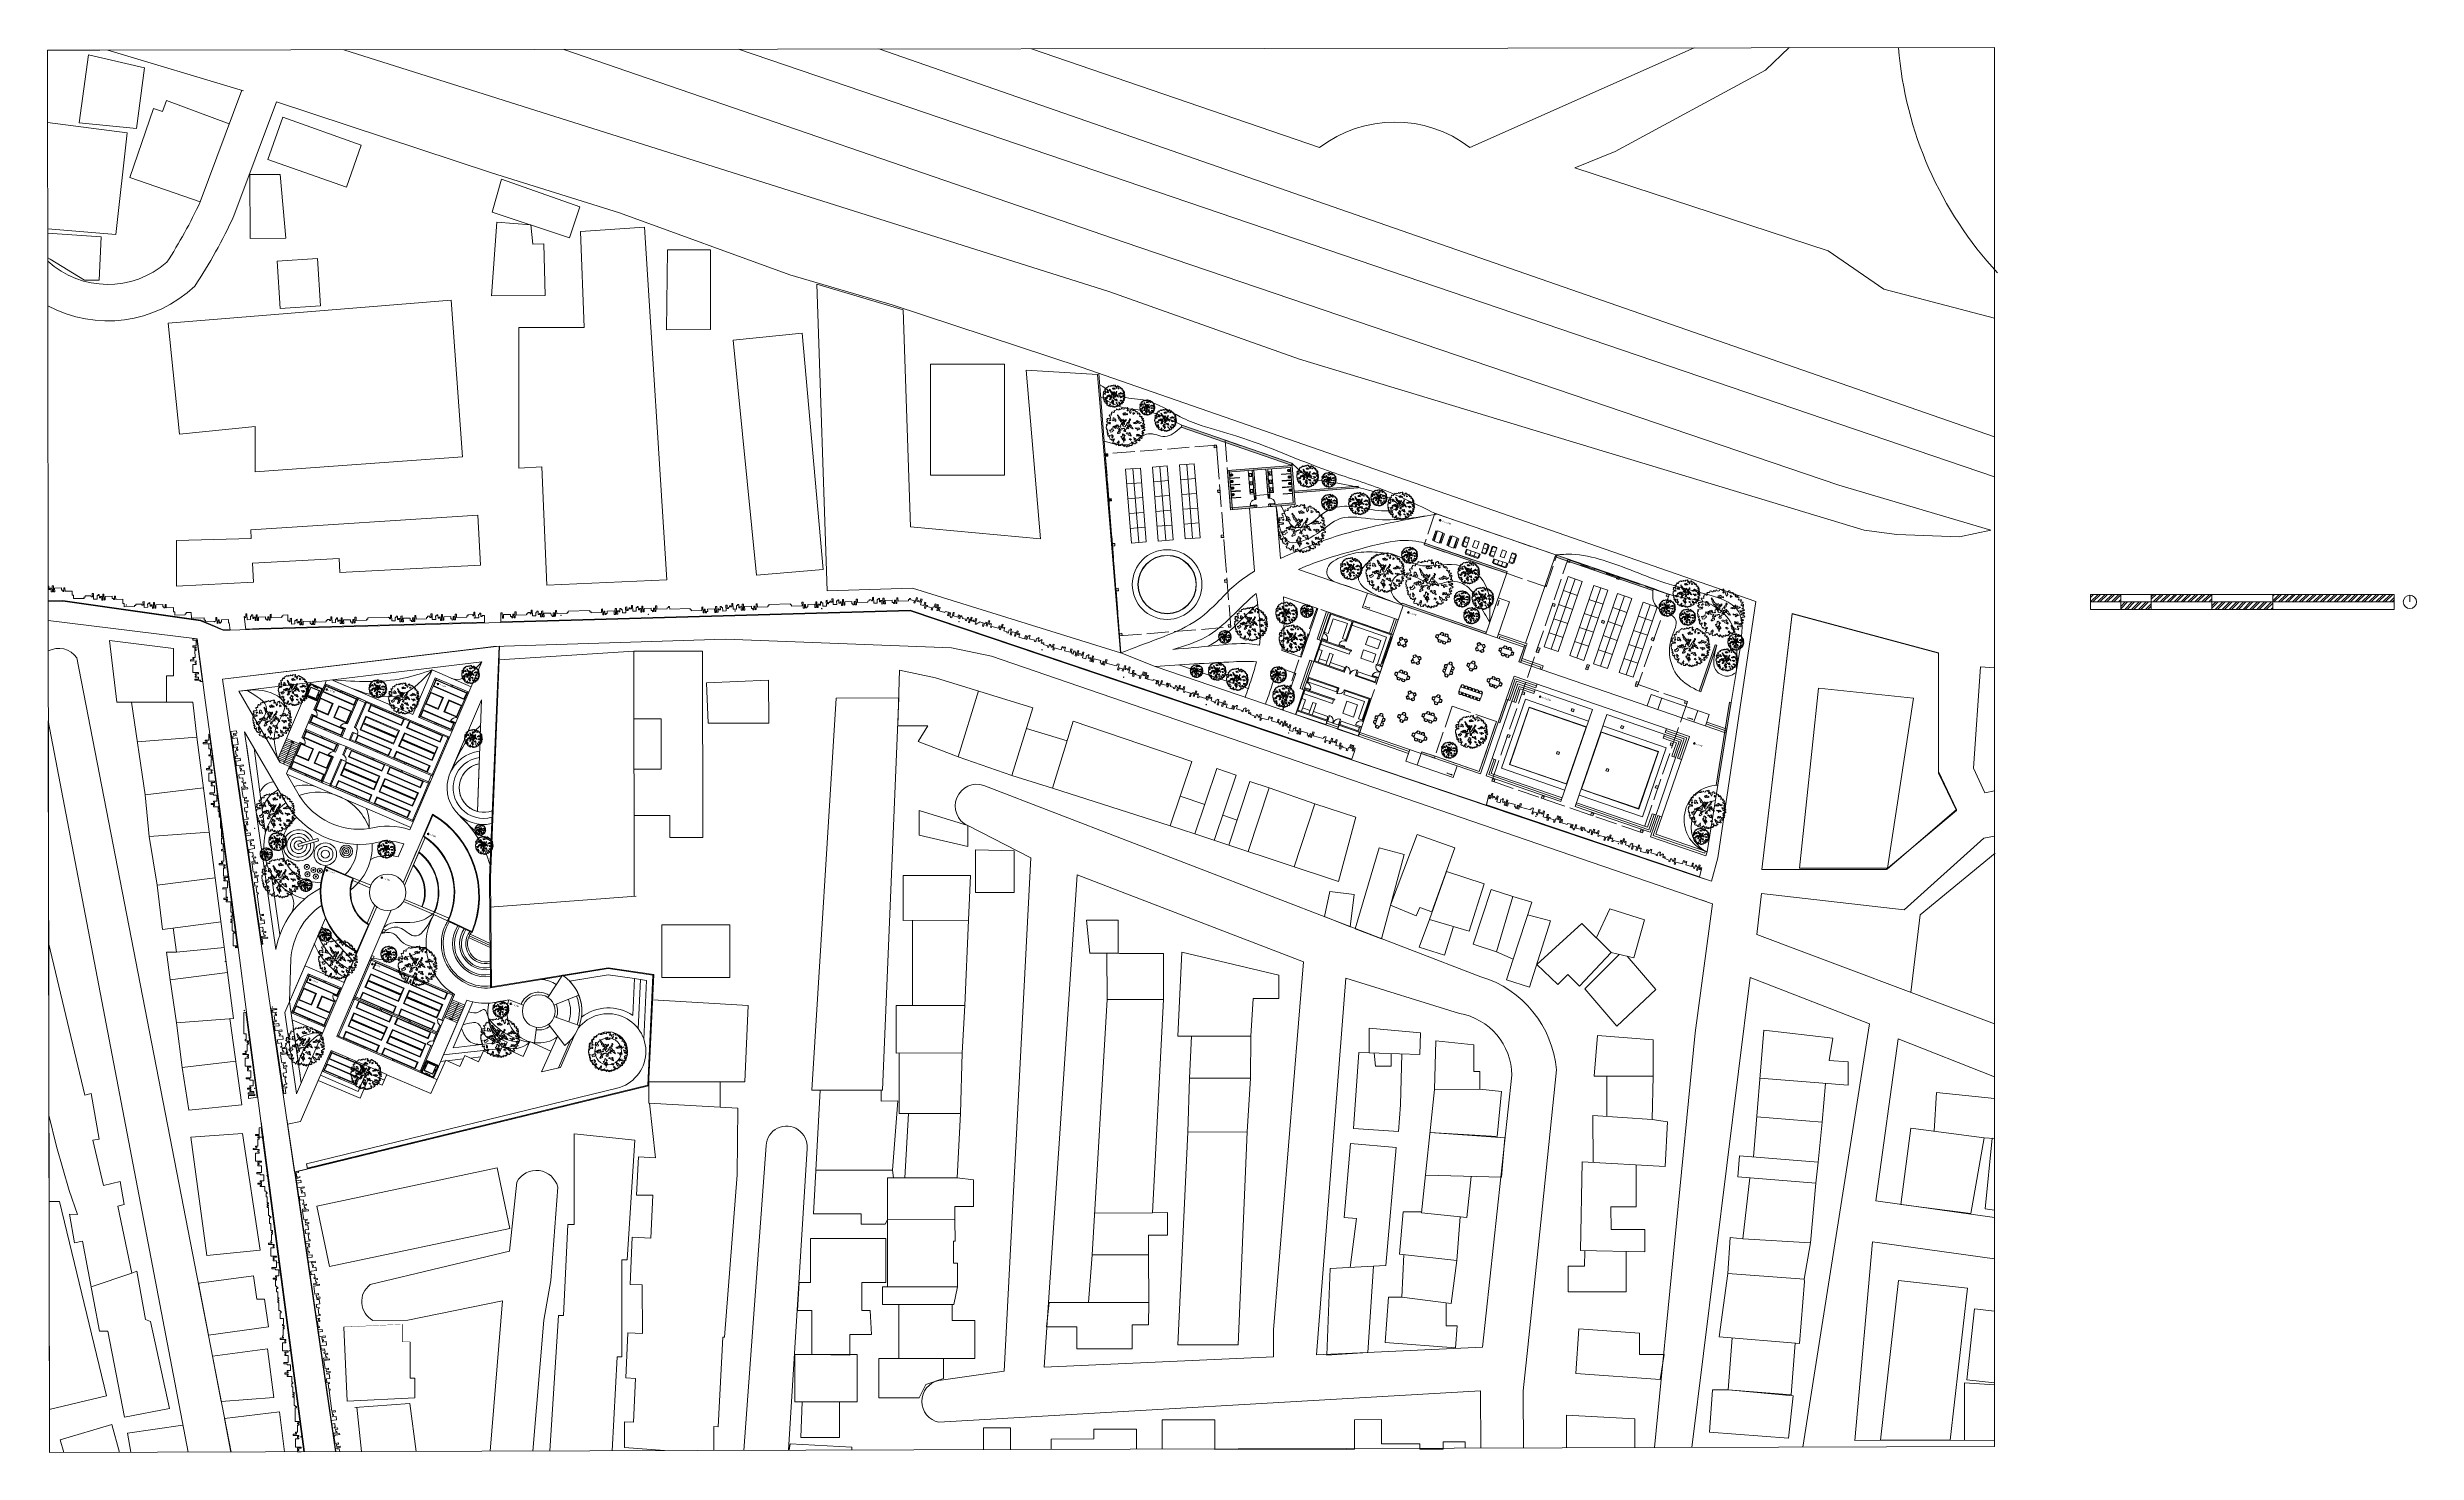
# Model space of a CAD drawing. Header units: metres. Extents: x -48 to 2360, y -1392 to 453.
# Drawn here: x 662.2 to 1052, y -1391.6 to -1160.6 of the extents above; entities that cross this region are included whole.
import ezdxf
from ezdxf.enums import TextEntityAlignment as Align

# ---------------------------------------------------------------- set-up
doc = ezdxf.new("R2010")
doc.units = ezdxf.units.M
doc.set_wipeout_variables(frame=1)
doc.linetypes.add('ACAD_ISO02W100', pattern=[15, 12, -3])
doc.layers.get('0').update_dxf_attribs({"color": 200})
for name, color, linetype, lineweight, transparency in [('BAÑOS', 201, 'Continuous', 5, 0.7), ('caminos', 213, 'Continuous', 9, 0.5), ('JARDINERAS', 93, 'Continuous', 5, 0.4), ('MUEBLES', 223, 'Continuous', 5, 0.3), ('PyV', 4, 'Continuous', 5, 0.3), ('SUELO', 231, 'Continuous', 5, 0.2)]:
    doc.layers.add(name, color=color, linetype=linetype, lineweight=lineweight, transparency=transparency)
for name, color, linetype, lineweight in [('corte3', 215, 'Continuous', 5), ('ESTRUC', 9, 'Continuous', 18), ('estructuras', 255, 'Continuous', 20), ('MURETE', 31, 'Continuous', 13), ('MUROS', 31, 'Continuous', 9), ('PECES', 121, 'Continuous', 9), ('proyecciones nuevas', 170, 'ACAD_ISO02W100', 13), ('TODO', 210, 'Continuous', 5), ('trazo', 7, 'Continuous', 18)]:
    doc.layers.add(name, color=color, linetype=linetype, lineweight=lineweight)
doc.layers.add('Vegetación-h', color=7, linetype='Continuous', lineweight=5, true_color=0x5f7f00, transparency=0.5)
doc.layers.get('ESTRUC').off()
doc.styles.get("Standard").update_dxf_attribs({"font": 'arial.ttf'})

# ---------------------------------------------------------------- blocks, each defined once
blk = doc.blocks.new('A$C47781D45')
at = {"layer": 'PyV', "ltscale": 0.05}
for points in [[(0, 0.15), (0, 0), (0, 0), (0.03, 0), (0.03, 0.03), (0.05, 0.03), (0.05, 0.06), (0.03, 0.06), (0.03, 0.15)], [(1, 0.15), (1, 0), (1, 0), (0.97, 0), (0.97, 0.03), (0.95, 0.03), (0.95, 0.06), (0.97, 0.06), (0.97, 0.15)]]:
    blk.add_lwpolyline(points, close=True, dxfattribs=at)
blk = doc.blocks.new('A$C0EB300D3')
at = {"layer": 'PyV', "ltscale": 0.05}
for points in [[(0.02, 0.05), (0, 0.05), (0, 0), (0.02, 0)], [(0.07, 0.05), (0.09, 0.05), (0.09, 0), (0.07, 0)]]:
    blk.add_lwpolyline(points, close=True, dxfattribs=at)
for points in [[(0.03, 0.04), (0.02, 0.04), (0.02, 0.01), (0.03, 0.01)], [(0.06, 0.04), (0.07, 0.04), (0.07, 0.01), (0.06, 0.01)]]:
    blk.add_lwpolyline(points, dxfattribs=at)
blk = doc.blocks.new('A$C2C4F1FC9')
at = {"layer": 'PyV', "ltscale": 0.05}
blk.add_lwpolyline([(0.03, 0), (0.06, 0), (0.06, 0.91), (0.03, 0.91)], close=True, dxfattribs=at)
blk.add_blockref('A$C0EB300D3', (0, 0.79), dxfattribs=at)
blk = doc.blocks.new('A$C0F255765')
at = {"layer": 'PyV', "ltscale": 0.05}
for name, p in [('A$C2C4F1FC9', (0, 0.09)), ('A$C47781D45', (0, 0))]:
    blk.add_blockref(name, p, dxfattribs=at)
blk = doc.blocks.new('A$C20987058')
at = {"layer": 'PyV', "ltscale": 0.05}
blk.add_arc((0.06, 0.09), 0.91, 0.0001, 89.9998, dxfattribs=at)
blk.add_blockref('A$C0F255765', (0, 0), dxfattribs=at)
blk = doc.blocks.new('pendiente')
at = {"ltscale": 0.5}
blk.add_hatch(color=256, dxfattribs=at).paths.add_polyline_path([(0, 0), (-0.2, 0.07), (-0.2, 0)])
for p, q in [((0, 0), (-0.9, 0)), ((-0.2, 0.07), (-0.2, 0)), ((0, 0), (-0.2, 0.07))]:
    blk.add_line(p, q, dxfattribs=at)
at = {"insert": (-0.89, 0.15), "char_height": 0.09, "width": 0.6233, "attachment_point": 1}
blk.add_mtext('{\\H1.111x;pend.}', dxfattribs=at)
blk.add_attdef('PORCENTAJE', (-0.49, 0.04), '', height=0.1)
blk = doc.blocks.new('S-Nivel Planta')
at = {"ltscale": 0.5}
h = blk.add_hatch(color=256, dxfattribs=at)
h.paths.add_polyline_path([(-0.06, 0), (0, 0), (0, 0.06, 0.414214)])
h.paths.add_polyline_path([(0, -0.06, 0.414214), (0.06, 0), (0, 0)])
for p, q in [((0.08, 0), (-0.08, 0)), ((0, 0.08), (0, -0.08))]:
    blk.add_line(p, q, dxfattribs=at)
blk.add_circle((0, 0), 0.06, dxfattribs=at)
blk.add_attdef('NIVEL_PLANTA', text='', height=0.12).set_placement((0.13, 0), align=Align.MIDDLE_LEFT)
blk = doc.blocks.new('SILLA')
for p, q in [((478.57, 333.49), (478.63, 333.44)), ((478.62, 333.31), (478.64, 333.65)), ((479.02, 333.31), (479, 333.65)), ((479.07, 333.49), (479.01, 333.44))]:
    blk.add_line(p, q)
for centre, radius, start, end in [((478.99, 333.41), 0.46, 144.3343, 183.9715), ((478.55, 333.39), 0.0174, 214.4526, 333.4904), ((478.99, 333.41), 0.43, 145.6187, 183.9715), ((478.58, 333.47), 0.0569, 21.4004, 88.2071), ((478.82, 333.09), 0.624, 71.3205, 108.6795), ((478.82, 333.95), 0.67, 252.6383, 256.821), ((478.82, 333.09), 0.594, 72.2576, 107.7424), ((478.82, 333.95), 0.67, 283.179, 287.3617), ((478.65, 333.41), 0.43, 356.0285, 34.3813), ((479.06, 333.47), 0.0569, 91.7929, 158.5996), ((478.65, 333.41), 0.46, 356.0285, 35.6657), ((479.09, 333.39), 0.0174, 206.5096, 325.5474)]:
    blk.add_arc(centre, radius, start, end)
blk = doc.blocks.new('EUPLS010')
at = {"color": 0, "linetype": 'ByBlock'}
for p, q in [((0, 0.3), (0, 1.2)), ((0, 1.2), (1.8, 1.2)), ((1.8, 0.3), (0, 0.3)), ((0.08, 1.51), (1.72, 1.51)), ((0.08, 1.31), (0.08, 1.51)), ((0.08, 1.31), (1.72, 1.31)), ((1.72, 0.2), (0.08, 0.2)), ((0.08, 0), (0.08, 0.2)), ((1.72, 0), (0.08, 0)), ((0.18, 1.2), (0.18, 1.31)), ((0.18, 0.2), (0.18, 0.3)), ((0.23, 1.2), (0.23, 1.31)), ((0.23, 0.2), (0.23, 0.3)), ((1.57, 1.2), (1.57, 1.31)), ((1.57, 0.2), (1.57, 0.3)), ((1.62, 1.2), (1.62, 1.31)), ((1.62, 0.2), (1.62, 0.3)), ((1.72, 1.31), (1.72, 1.51)), ((1.72, 0.2), (1.72, 0)), ((1.8, 1.2), (1.8, 0.3))]:
    blk.add_line(p, q, dxfattribs=at)
blk = doc.blocks.new('arb29')
at = {"layer": 'Vegetación-h', "linetype": 'Continuous'}
for points in [[(0.2, 1.73), (0.23, 1.81), (0.29, 1.84), (0.35, 1.8), (0.35, 1.75), (0.36, 1.7), (0.39, 1.7), (0.45, 1.76), (0.53, 1.79), (0.54, 1.75), (0.57, 1.75), (0.61, 1.78), (0.65, 1.73), (0.64, 1.68), (0.67, 1.68), (0.74, 1.73), (0.79, 1.73), (0.8, 1.68), (0.78, 1.61), (0.85, 1.65), (0.86, 1.55), (0.91, 1.54), (0.93, 1.61), (0.93, 1.66), (1, 1.66), (1.02, 1.67), (1.03, 1.61), (1, 1.56), (1.05, 1.56), (1.1, 1.61), (1.14, 1.56), (1.13, 1.51), (1.13, 1.45), (1.12, 1.39), (1.17, 1.4), (1.19, 1.45), (1.24, 1.4), (1.3, 1.45), (1.32, 1.49), (1.34, 1.45), (1.38, 1.45), (1.35, 1.4), (1.32, 1.34), (1.38, 1.29), (1.4, 1.34), (1.42, 1.3), (1.48, 1.32), (1.54, 1.34), (1.55, 1.28), (1.51, 1.23), (1.45, 1.2), (1.45, 1.14), (1.48, 1.07), (1.51, 1.12), (1.56, 1.07), (1.56, 1.15), (1.61, 1.17), (1.62, 1.21), (1.64, 1.13), (1.66, 1.09), (1.62, 1.05), (1.62, 1.01), (1.67, 1.03), (1.68, 0.96), (1.68, 0.93), (1.64, 0.9), (1.6, 0.87), (1.64, 0.83), (1.68, 0.87), (1.72, 0.89), (1.78, 0.85), (1.84, 0.79), (1.81, 0.77), (1.71, 0.75), (1.66, 0.7), (1.62, 0.64), (1.51, 0.68), (1.58, 0.57), (1.68, 0.59), (1.75, 0.64), (1.83, 0.6), (1.88, 0.65), (1.92, 0.59), (1.92, 0.53), (1.85, 0.55), (1.77, 0.53), (1.65, 0.46), (1.77, 0.42), (1.83, 0.44), (1.97, 0.39), (2, 0.4), (2.02, 0.32), (1.95, 0.28), (1.86, 0.27), (1.84, 0.2), (1.78, 0.13), (1.85, 0.09), (1.97, 0.12), (2.02, 0.07), (1.98, 0), (1.92, 0.03), (1.83, 0)], [(1.83, 0), (1.93, -0.07), (1.98, -0.12), (2.02, -0.1), (2.06, -0.14), (2.01, -0.2), (1.95, -0.2), (1.91, -0.28), (1.86, -0.22), (1.79, -0.27), (1.77, -0.34), (1.91, -0.37), (1.88, -0.37), (1.94, -0.33), (2, -0.41), (1.98, -0.47), (1.9, -0.48), (1.85, -0.47), (1.81, -0.52), (1.78, -0.47), (1.73, -0.5), (1.75, -0.59), (1.83, -0.63), (1.85, -0.68), (1.9, -0.65), (1.9, -0.73), (1.86, -0.76), (1.8, -0.75), (1.74, -0.76), (1.68, -0.73), (1.64, -0.76), (1.64, -0.82), (1.56, -0.78), (1.5, -0.71), (1.4, -0.67), (1.32, -0.67), (1.25, -0.61), (1.28, -0.7), (1.39, -0.72), (1.35, -0.78), (1.39, -0.86), (1.43, -0.81), (1.52, -0.9), (1.58, -0.99), (1.66, -0.93), (1.69, -1.03), (1.63, -1.04), (1.56, -1.11), (1.6, -1.15), (1.52, -1.18), (1.49, -1.13), (1.45, -1.2), (1.36, -1.16), (1.29, -1.07), (1.21, -1.08), (1.19, -1.15), (1.26, -1.17), (1.37, -1.25), (1.32, -1.29), (1.36, -1.34), (1.35, -1.38), (1.26, -1.35), (1.26, -1.39), (1.28, -1.44), (1.23, -1.44), (1.18, -1.44), (1.15, -1.46), (1.11, -1.4), (1.1, -1.49), (1.14, -1.53), (1.07, -1.57), (1.04, -1.53), (0.96, -1.53), (0.92, -1.62), (0.97, -1.61), (0.98, -1.66), (0.88, -1.68), (0.85, -1.64), (0.78, -1.58), (0.75, -1.62), (0.72, -1.56), (0.67, -1.57), (0.67, -1.64), (0.74, -1.68), (0.7, -1.72), (0.64, -1.71), (0.6, -1.65), (0.54, -1.67), (0.5, -1.61), (0.42, -1.55), (0.46, -1.54), (0.41, -1.64), (0.32, -1.64), (0.29, -1.69), (0.34, -1.68), (0.37, -1.72), (0.35, -1.75), (0.19, -1.83), (0.13, -1.74), (0.12, -1.65), (0.14, -1.61), (0.09, -1.57), (0.11, -1.49), (0.09, -1.43), (0.04, -1.39), (0.01, -1.46), (0.03, -1.54), (-0.04, -1.59), (-0.01, -1.63), (0.01, -1.69), (-0.05, -1.83), (-0.11, -1.76), (-0.16, -1.7), (-0.21, -1.74), (-0.25, -1.7), (-0.33, -1.75), (-0.4, -1.74), (-0.45, -1.66), (-0.4, -1.59), (-0.43, -1.51), (-0.4, -1.44), (-0.38, -1.38), (-0.42, -1.34), (-0.46, -1.44), (-0.5, -1.4), (-0.52, -1.44), (-0.51, -1.53), (-0.6, -1.53), (-0.69, -1.46), (-0.74, -1.53), (-0.78, -1.47), (-0.81, -1.42), (-0.87, -1.39), (-0.86, -1.35), (-0.87, -1.27), (-0.87, -1.22), (-0.86, -1.2), (-0.89, -1.16), (-0.97, -1.25), (-0.95, -1.31), (-1.06, -1.28), (-1.06, -1.2), (-1.12, -1.17), (-1.1, -1.1), (-1.06, -1.08), (-1.12, -1.02), (-1.18, -1.06), (-1.19, -1.06), (-1.23, -1.01), (-1.17, -0.97), (-1.23, -0.89), (-1.27, -0.89), (-1.3, -0.86), (-1.26, -0.84), (-1.25, -0.75), (-1.38, -0.78), (-1.38, -0.72), (-1.38, -0.65), (-1.41, -0.64), (-1.45, -0.61), (-1.46, -0.58), (-1.48, -0.48), (-1.5, -0.46), (-1.49, -0.45), (-1.45, -0.38), (-1.52, -0.36), (-1.55, -0.33), (-1.48, -0.29), (-1.41, -0.2), (-1.35, -0.2), (-1.27, -0.12), (-1.22, -0.17), (-1.22, -0.07), (-1.27, -0.01), (-1.33, -0.1), (-1.36, -0.07), (-1.44, -0.07), (-1.46, -0.12), (-1.53, -0.11), (-1.55, -0.09), (-1.64, -0.03), (-1.58, 0.01), (-1.55, 0.1), (-1.66, 0.13), (-1.64, 0.23), (-1.56, 0.26), (-1.51, 0.25), (-1.49, 0.31), (-1.39, 0.32), (-1.38, 0.36), (-1.4, 0.4), (-1.46, 0.49), (-1.53, 0.51), (-1.57, 0.56), (-1.54, 0.61), (-1.49, 0.63), (-1.38, 0.64), (-1.39, 0.69), (-1.45, 0.75), (-1.41, 0.84), (-1.45, 0.91), (-1.4, 0.95), (-1.28, 0.93), (-1.21, 0.96), (-1.23, 1.04), (-1.29, 1.09), (-1.25, 1.15), (-1.15, 1.2), (-1.11, 1.27), (-1.12, 1.34), (-0.98, 1.35), (-0.97, 1.32), (-0.87, 1.34), (-0.87, 1.38), (-0.88, 1.43), (-0.86, 1.45), (-0.86, 1.45), (-0.78, 1.42), (-0.7, 1.47), (-0.71, 1.49), (-0.7, 1.56), (-0.66, 1.56), (-0.6, 1.53), (-0.48, 1.53), (-0.48, 1.55), (-0.45, 1.6), (-0.46, 1.63), (-0.44, 1.68), (-0.35, 1.72), (-0.23, 1.69), (-0.2, 1.76), (-0.23, 1.8), (-0.17, 1.8), (-0.14, 1.75), (-0.13, 1.64), (-0.15, 1.54), (-0.11, 1.51), (-0.07, 1.54), (-0.06, 1.63), (-0.01, 1.64), (0.04, 1.55), (0.16, 1.4), (0.2, 1.36), (0.24, 1.53), (0.19, 1.58), (0.15, 1.66), (0.16, 1.73), (0.2, 1.73)], [(-1.42, 0.14), (-1.33, 0.19), (-1.36, 0.22), (-1.29, 0.23), (-1.27, 0.16), (-1.36, 0.09)], [(-0.87, 0.2), (-0.8, 0.27), (-0.87, 0.38), (-0.94, 0.31), (-0.96, 0.34), (-0.96, 0.47), (-1.09, 0.49), (-1.15, 0.47), (-1.13, 0.38), (-1.11, 0.34), (-1.09, 0.27), (-1.13, 0.23), (-1.09, 0.18), (-1, 0.25), (-0.96, 0.2)], [(0.06, 0.01), (0.12, 0.01), (0.19, 0.09), (0.17, 0.14), (0.2, 0.19), (0.24, 0.25), (0.22, 0.28), (0.21, 0.35), (0.25, 0.38), (0.24, 0.44), (0.25, 0.5), (0.29, 0.54), (0.32, 0.55), (0.33, 0.63), (0.31, 0.69), (0.37, 0.74), (0.35, 0.82), (0.33, 0.86), (0.35, 0.89), (0.37, 0.89), (0.4, 0.85), (0.42, 0.87), (0.44, 0.82), (0.42, 0.77), (0.39, 0.7), (0.41, 0.65), (0.43, 0.6), (0.39, 0.54), (0.34, 0.52), (0.34, 0.46), (0.39, 0.39), (0.45, 0.42), (0.53, 0.42), (0.53, 0.38), (0.57, 0.36), (0.63, 0.31), (0.7, 0.33), (0.73, 0.29), (0.77, 0.25), (0.81, 0.19), (0.95, 0.1), (0.9, 0.09), (0.81, 0.09), (0.76, 0.14), (0.7, 0.13), (0.67, 0.18), (0.62, 0.2), (0.53, 0.17), (0.48, 0.18), (0.51, 0.22), (0.55, 0.26), (0.58, 0.23), (0.59, 0.27), (0.51, 0.33), (0.5, 0.27), (0.42, 0.29), (0.32, 0.25), (0.37, 0.22), (0.38, 0.16), (0.46, 0.12), (0.47, 0.05), (0.5, 0.03), (0.55, -0.02), (0.46, -0.02), (0.4, 0.01), (0.42, 0.03), (0.36, 0.05), (0.31, -0.02), (0.35, -0.08), (0.33, -0.14), (0.28, -0.21), (0.3, -0.27), (0.34, -0.29), (0.37, -0.35), (0.31, -0.39), (0.21, -0.39), (0.18, -0.35), (0.2, -0.31), (0.22, -0.22), (0.2, -0.16), (0.15, -0.12), (0.05, -0.16), (0.03, -0.19), (-0.02, -0.25), (-0.06, -0.21), (-0.15, -0.27), (-0.12, -0.31), (-0.07, -0.36), (-0.18, -0.4), (-0.16, -0.45), (-0.16, -0.52), (-0.14, -0.54), (-0.1, -0.56), (-0.08, -0.62), (-0.14, -0.68), (-0.21, -0.72), (-0.22, -0.77), (-0.29, -0.77), (-0.31, -0.72), (-0.27, -0.69), (-0.28, -0.62), (-0.27, -0.57), (-0.24, -0.56), (-0.23, -0.52), (-0.26, -0.48), (-0.31, -0.42), (-0.29, -0.35), (-0.25, -0.39), (-0.23, -0.35), (-0.25, -0.29), (-0.31, -0.25), (-0.41, -0.26), (-0.42, -0.33), (-0.5, -0.32), (-0.55, -0.25), (-0.58, -0.2), (-0.65, -0.22), (-0.69, -0.27), (-0.68, -0.31), (-0.61, -0.35), (-0.63, -0.39), (-0.73, -0.35), (-0.83, -0.34), (-0.88, -0.39), (-0.89, -0.28), (-0.81, -0.27), (-0.76, -0.24), (-0.74, -0.18), (-0.61, -0.14), (-0.65, -0.08), (-0.6, -0.05), (-0.59, -0.12), (-0.52, -0.12), (-0.52, -0.05), (-0.48, 0), (-0.42, -0.09), (-0.48, -0.12), (-0.44, -0.17), (-0.39, -0.15), (-0.3, -0.1), (-0.26, -0.14), (-0.22, -0.12), (-0.21, -0.09), (-0.2, -0.05), (-0.29, 0.03), (-0.26, 0.08), (-0.21, 0.18), (-0.25, 0.2), (-0.24, 0.24), (-0.2, 0.27), (-0.16, 0.2), (-0.13, 0.14), (-0.09, 0.18), (-0.11, 0.23), (-0.16, 0.29), (-0.16, 0.37), (-0.23, 0.35), (-0.27, 0.38), (-0.38, 0.35), (-0.4, 0.39), (-0.37, 0.44), (-0.39, 0.47), (-0.44, 0.48), (-0.54, 0.44), (-0.58, 0.5), (-0.61, 0.57), (-0.67, 0.59), (-0.72, 0.66), (-0.72, 0.72), (-0.75, 0.75), (-0.81, 0.77), (-0.85, 0.82), (-0.85, 0.87), (-0.78, 0.84), (-0.72, 0.78), (-0.65, 0.76), (-0.61, 0.69), (-0.46, 0.59), (-0.38, 0.57), (-0.33, 0.55), (-0.34, 0.52), (-0.26, 0.47), (-0.23, 0.52), (-0.24, 0.63), (-0.1, 0.58), (-0.13, 0.5), (-0.12, 0.44), (-0.03, 0.49), (0.01, 0.67), (0.04, 0.7), (0.07, 0.61), (-0.01, 0.42), (-0.08, 0.35), (-0.05, 0.28), (0.02, 0.33), (0.04, 0.22), (-0.05, 0.17), (-0.08, 0.07), (-0.01, 0.1), (-0.01, 0.04), (0, 0)], [(-0.12, 1.23), (-0.2, 1.25), (-0.29, 1.29), (-0.3, 1.2), (-0.4, 1.19), (-0.42, 1.11), (-0.37, 1.1), (-0.28, 1.04), (-0.25, 1.09), (-0.26, 1.16), (-0.2, 1.15), (-0.18, 1.1), (-0.1, 1.13), (-0.08, 1.19), (0.01, 1.17), (0.01, 1.21), (-0.07, 1.26)], [(0.53, 1.56), (0.44, 1.51), (0.47, 1.47), (0.47, 1.42), (0.51, 1.38), (0.56, 1.43), (0.53, 1.47), (0.62, 1.49), (0.6, 1.52)], [(1.29, 0.9), (1.17, 0.93), (1.12, 0.87), (1.06, 0.85), (1.09, 0.89), (1.06, 0.96), (1.04, 0.92), (1, 0.82), (0.94, 0.76), (0.98, 0.75), (0.85, 0.69), (0.78, 0.61), (0.86, 0.61), (0.97, 0.62), (0.93, 0.65), (1.02, 0.69), (1.08, 0.67), (1.12, 0.75), (1.19, 0.78), (1.21, 0.82), (1.27, 0.81), (1.35, 0.77), (1.38, 0.82), (1.42, 0.89), (1.49, 0.91), (1.39, 0.93)], [(1.47, 0.29), (1.47, 0.36), (1.34, 0.34), (1.32, 0.29), (1.19, 0.25), (1.1, 0.27), (1.14, 0.2), (1.3, 0.23), (1.32, 0.18), (1.32, 0.12), (1.38, 0.12), (1.41, 0.25), (1.49, 0.25), (1.58, 0.29)], [(-0.8, -0.52), (-0.85, -0.5), (-0.94, -0.56), (-0.91, -0.61), (-0.96, -0.69), (-0.98, -0.72), (-1.04, -0.67), (-1.09, -0.72), (-0.96, -0.87), (-0.8, -0.8), (-0.8, -0.72), (-0.72, -0.65), (-0.72, -0.61), (-0.78, -0.58)], [(-0.68, -1.31), (-0.65, -1.27), (-0.68, -1.23), (-0.68, -1.16), (-0.74, -1.13), (-0.72, -1.04), (-0.66, -1.1), (-0.63, -1.15), (-0.6, -1.09), (-0.57, -1.19), (-0.57, -1.26), (-0.62, -1.29), (-0.57, -1.34)], [(0.55, -1.38), (0.51, -1.3), (0.53, -1.23), (0.5, -1.17), (0.48, -1.14), (0.51, -1.06), (0.55, -1.14), (0.61, -1.12), (0.57, -1.06), (0.5, -0.99), (0.4, -0.93), (0.41, -0.85), (0.38, -0.81), (0.31, -0.76), (0.43, -0.76), (0.44, -0.71), (0.34, -0.7), (0.3, -0.66), (0.26, -0.68), (0.2, -0.63), (0.17, -0.7), (0.2, -0.78), (0.19, -0.86), (0.21, -0.89), (0.2, -0.97), (0.15, -0.93), (0.11, -0.95), (0.15, -1.01), (0.2, -1.07), (0.27, -1.04), (0.31, -1.11), (0.31, -1.16), (0.37, -1.18), (0.35, -1.06), (0.33, -0.95), (0.4, -1.01), (0.39, -1.09), (0.41, -1.2), (0.46, -1.26)], [(0.5, -0.39), (0.55, -0.43), (0.68, -0.42), (0.76, -0.37), (0.74, -0.34), (0.8, -0.32), (0.87, -0.39), (0.8, -0.42), (0.8, -0.48), (0.89, -0.48), (0.98, -0.54), (0.98, -0.6), (0.87, -0.57), (0.74, -0.59), (0.68, -0.52), (0.57, -0.5), (0.5, -0.53), (0.47, -0.47)], [(1.14, -0.91), (1.08, -0.89), (0.95, -0.85), (0.93, -0.91), (0.93, -0.96), (0.99, -0.93), (1.03, -0.93), (1.08, -1)], [(1.58, -0.23), (1.51, -0.25), (1.49, -0.29), (1.46, -0.24), (1.41, -0.3), (1.45, -0.33), (1.44, -0.4), (1.49, -0.43), (1.55, -0.35), (1.5, -0.33), (1.6, -0.27), (1.64, -0.37), (1.71, -0.28), (1.64, -0.16)]]:
    blk.add_lwpolyline(points, dxfattribs=at)

msp = doc.modelspace()

# ---------------------------------------------------------------- hatches: boundary and pattern name
at = {"layer": 'corte3', "ltscale": 7, "transparency": 33554585}
h = msp.add_hatch(color=256, dxfattribs=at)
h.dxf.hatch_style = 1
h.paths.add_polyline_path([(702.58, -1274.66), (702.12, -1274.77), (702.53, -1274.77)])
h.paths.add_polyline_path([(702.58, -1274.66), (702.53, -1274.77), (702.82, -1275.07)])
h = msp.add_hatch(color=256, dxfattribs=at)
h.dxf.hatch_style = 1
h.paths.add_polyline_path([(728.61, -1320.48), (728.38, -1320.07), (728.66, -1320.37)])
h.paths.add_polyline_path([(728.61, -1320.48), (728.66, -1320.37), (729.07, -1320.37)])
at = {"layer": 'MUROS', "ltscale": 7, "transparency": 33554687}
h = msp.add_hatch(color=256, dxfattribs=at)
h.dxf.hatch_style = 1
h.paths.add_polyline_path([(885.08, -1251.95), (884.98, -1252.24), (885.26, -1252.33), (898.82, -1256.99), (898.92, -1256.71)])
h.paths.add_polyline_path([(888.79, -1242.09), (888.69, -1242.37), (902.24, -1247.03), (902.34, -1246.75)])
h.paths.add_polyline_path([(890.66, -1237.25), (890.47, -1237.18), (890.41, -1237.37), (890.6, -1237.44)])
h.paths.add_polyline_path([(877.86, -1232.99), (877.83, -1232.69), (867.3, -1233.52), (867.32, -1233.82)])
h.paths.add_polyline_path([(855.95, -1225.15), (854.56, -1224.68), (848.81, -1222.7), (848.71, -1223.02), (854.45, -1224.99), (855.97, -1225.52)])
h.paths.add_polyline_path([(861.15, -1235.84), (860.85, -1235.87), (860.88, -1236.26), (861.18, -1236.24)])
h.paths.add_polyline_path([(863.4, -1235.67), (863.1, -1235.69), (863.14, -1236.09), (863.43, -1236.06)])
h.paths.add_polyline_path([(867.47, -1235.75), (866.97, -1229.29), (856.64, -1230.11), (856.66, -1230.41), (862.65, -1229.93), (862.75, -1231.23), (863.05, -1231.2), (862.95, -1229.91), (866.69, -1229.62), (867.15, -1235.47), (863.41, -1235.76), (863.43, -1236.06)])
h.paths.add_polyline_path([(860.86, -1235.97), (857.12, -1236.26), (857.14, -1236.56), (860.88, -1236.26)])
h.paths.add_polyline_path([(857.12, -1236.26), (856.82, -1236.28), (856.84, -1236.58), (857.14, -1236.56)])
h.paths.add_polyline_path([(856.66, -1230.41), (856.36, -1230.43), (856.82, -1236.28), (857.12, -1236.26)])
h.paths.add_polyline_path([(856.64, -1230.11), (856.34, -1230.13), (856.36, -1230.43), (856.66, -1230.41)])
h.paths.add_polyline_path([(860.7, -1230.09), (860.4, -1230.11), (860.5, -1231.4), (860.8, -1231.38), (860.8, -1231.37)], flags=17)
h.paths.add_polyline_path([(860.82, -1231.68), (860.52, -1231.7), (860.6, -1232.69), (860.9, -1232.66)], flags=17)
h.paths.add_polyline_path([(863.08, -1231.5), (862.78, -1231.52), (862.85, -1232.51), (863.15, -1232.49)], flags=17)
h.paths.add_polyline_path([(863.18, -1232.79), (862.88, -1232.81), (862.96, -1233.8), (863.26, -1233.78)], flags=17)
h.paths.add_polyline_path([(860.92, -1232.96), (860.62, -1232.99), (860.7, -1233.98), (861, -1233.95)], flags=17)
h = msp.add_hatch(color=256, dxfattribs=at)
h.dxf.hatch_style = 1
h.paths.add_polyline_path([(854.56, -1224.68), (848.81, -1222.7), (848.71, -1223.02), (854.45, -1224.99), (866.97, -1229.29), (866.94, -1228.93)])
h = msp.add_hatch(color=256, dxfattribs=at)
h.dxf.hatch_style = 1
h.paths.add_polyline_path([(836.64, -1227.38), (836.24, -1227.41), (836.27, -1227.81), (836.67, -1227.78)])
h = msp.add_hatch(color=256, dxfattribs=at)
h.dxf.hatch_style = 1
h.paths.add_polyline_path([(854.53, -1225.97), (854.13, -1226), (854.16, -1226.4), (854.56, -1226.37)])
h.paths.add_polyline_path([(855.11, -1233.35), (854.71, -1233.38), (854.74, -1233.78), (855.14, -1233.75)])
h.paths.add_polyline_path([(855.69, -1240.73), (855.29, -1240.76), (855.32, -1241.16), (855.72, -1241.13)])
h.paths.add_polyline_path([(856.27, -1248.1), (855.87, -1248.14), (855.9, -1248.53), (856.3, -1248.5)])
h = msp.add_hatch(color=256, dxfattribs=at)
h.dxf.hatch_style = 1
h.paths.add_polyline_path([(837.22, -1234.76), (836.82, -1234.79), (836.85, -1235.19), (837.25, -1235.15)])
h = msp.add_hatch(color=256, dxfattribs=at)
h.dxf.hatch_style = 1
h.paths.add_polyline_path([(861.02, -1234.25), (860.73, -1234.28), (860.77, -1234.87), (861.07, -1234.85)])
h = msp.add_hatch(color=256, dxfattribs=at)
h.dxf.hatch_style = 1
h.paths.add_polyline_path([(863.28, -1234.08), (862.98, -1234.1), (863.03, -1234.69), (863.1, -1234.69), (863.1, -1234.69), (863.25, -1234.67), (863.33, -1234.67)])
h = msp.add_hatch(color=256, dxfattribs=at)
h.dxf.hatch_style = 1
h.paths.add_polyline_path([(838.38, -1249.51), (837.98, -1249.54), (838.01, -1249.94), (838.41, -1249.91)])
h.paths.add_polyline_path([(837.8, -1242.13), (837.4, -1242.16), (837.43, -1242.56), (837.83, -1242.53)])
h = msp.add_hatch(color=256, dxfattribs=at)
h.dxf.hatch_style = 1
h.paths.add_polyline_path([(910.52, -1244.08), (910.41, -1244.39), (912.26, -1245.03), (912.34, -1244.77), (912.72, -1244.9), (912.63, -1245.16), (920.39, -1247.82), (920.48, -1247.57), (920.86, -1247.7), (920.77, -1247.95), (926.3, -1249.85), (926.41, -1249.54)])
h.paths.add_polyline_path([(910.52, -1244.08), (910.33, -1244.01), (910.22, -1244.33), (910.41, -1244.39)])
h.paths.add_polyline_path([(912.72, -1244.9), (912.34, -1244.77), (912.26, -1245.03), (912.63, -1245.16)], flags=17)
h.paths.add_polyline_path([(912.26, -1245.03), (912.21, -1245.15), (912.59, -1245.28), (912.63, -1245.16)], flags=17)
h.paths.add_polyline_path([(920.82, -1247.8), (920.44, -1247.67), (920.39, -1247.82), (920.77, -1247.95)], flags=17)
h.paths.add_polyline_path([(920.77, -1247.95), (920.39, -1247.82), (920.35, -1247.95), (920.73, -1248.08)], flags=17)
h.paths.add_polyline_path([(920.86, -1247.7), (920.48, -1247.57), (920.44, -1247.67), (920.82, -1247.8)], flags=17)
h.paths.add_polyline_path([(929.02, -1250.54), (928.65, -1250.41), (928.52, -1250.79), (928.89, -1250.92)])
h.paths.add_polyline_path([(908.8, -1249.07), (908.61, -1249.01), (908.55, -1249.2), (908.74, -1249.26)])
h.paths.add_polyline_path([(910.25, -1252.1), (909.87, -1251.97), (909.74, -1252.35), (910.12, -1252.48)])
h.paths.add_polyline_path([(918.38, -1254.9), (918, -1254.77), (917.87, -1255.14), (918.25, -1255.27)])
h.paths.add_polyline_path([(926.19, -1257.62), (926.06, -1258), (926.44, -1258.13), (926.57, -1257.75)])
h.paths.add_polyline_path([(907.75, -1259.36), (907.37, -1259.23), (907.24, -1259.61), (907.62, -1259.74)])
h.paths.add_polyline_path([(907.62, -1259.74), (907.24, -1259.61), (907.11, -1259.99), (907.49, -1260.12)])
h.paths.add_polyline_path([(905.5, -1258.97), (905.22, -1258.88), (905.12, -1259.16), (904.29, -1261.58), (904.58, -1261.67)])
h.paths.add_polyline_path([(915.88, -1262.16), (915.51, -1262.03), (915.38, -1262.4), (915.75, -1262.53)])
h.paths.add_polyline_path([(915.75, -1262.53), (915.38, -1262.4), (915.25, -1262.78), (915.62, -1262.91)])
h.paths.add_polyline_path([(924.02, -1264.95), (923.64, -1264.82), (923.51, -1265.2), (923.89, -1265.33)])
h.paths.add_polyline_path([(923.89, -1265.33), (923.51, -1265.2), (923.38, -1265.58), (923.76, -1265.71)])
h.paths.add_polyline_path([(932.02, -1268.13), (931.64, -1268), (931.51, -1268.38), (931.89, -1268.51)])
h.paths.add_polyline_path([(939.22, -1268.27), (938.92, -1268.22), (936.72, -1281.87), (936.72, -1281.9, -0.013574), (937.02, -1281.89)])
h.paths.add_polyline_path([(936.83, -1258.88), (936.55, -1258.78), (933.92, -1266.44), (934.2, -1266.54)])
h.paths.add_polyline_path([(902.46, -1267.82), (902.18, -1267.72), (900.88, -1271.51), (901.16, -1271.6)])
h.paths.add_polyline_path([(905.25, -1266.63), (904.87, -1266.5), (904.74, -1266.88), (905.12, -1267.01)])
h.paths.add_polyline_path([(913.39, -1269.42), (913.01, -1269.29), (912.88, -1269.67), (913.26, -1269.8)])
h.paths.add_polyline_path([(902.83, -1273.67), (902.45, -1273.54), (902.32, -1273.92), (902.7, -1274.05)])
h.paths.add_polyline_path([(910.96, -1276.47), (910.59, -1276.34), (910.46, -1276.72), (910.83, -1276.85)])
h.paths.add_polyline_path([(900.33, -1280.95), (899.95, -1280.82), (899.82, -1281.2), (900.2, -1281.33)])
h.paths.add_polyline_path([(908.46, -1283.75), (908.08, -1283.62), (907.95, -1284), (908.33, -1284.13)])
h.paths.add_polyline_path([(916.59, -1286.55), (916.21, -1286.42), (916.08, -1286.79), (916.46, -1286.92)])
h.paths.add_polyline_path([(919.1, -1279.26), (918.72, -1279.13), (918.59, -1279.51), (918.97, -1279.64)])
h.paths.add_polyline_path([(927.23, -1282.06), (926.85, -1281.93), (926.72, -1282.31), (927.1, -1282.44)])
h.paths.add_polyline_path([(924.73, -1289.34), (924.35, -1289.21), (924.22, -1289.59), (924.6, -1289.72)])
h.paths.add_polyline_path([(929.65, -1275.02), (929.27, -1274.89), (929.14, -1275.27), (929.52, -1275.4)])
h.paths.add_polyline_path([(921.52, -1272.22), (921.14, -1272.09), (921.01, -1272.47), (921.39, -1272.6)])
h.paths.add_polyline_path([(888.31, -1276.39), (888.21, -1276.67), (890.39, -1277.42), (890.48, -1277.13)])
h.paths.add_polyline_path([(878.38, -1272.34), (878.31, -1272.31), (878.31, -1272.31), (878.23, -1272.29), (877.94, -1273.14), (878.09, -1273.19)])
h.paths.add_polyline_path([(878.23, -1272.29), (878.17, -1272.27), (878.1, -1272.24), (877.86, -1272.95), (877.81, -1273.09), (877.94, -1273.14)])
h.paths.add_polyline_path([(874.69, -1271.86), (874.64, -1272), (877.81, -1273.09), (877.86, -1272.95)])
h.paths.add_polyline_path([(878.76, -1271.25), (878.59, -1271.19), (878.55, -1271.34), (878.71, -1271.39)])
h.paths.add_polyline_path([(878.59, -1271.19), (878.47, -1271.15), (878.43, -1271.3), (878.55, -1271.34)])
h.paths.add_polyline_path([(879.74, -1267.77), (879.65, -1267.74), (879.65, -1267.74), (878.47, -1271.15), (878.59, -1271.19)])
h.paths.add_polyline_path([(879.93, -1267.84), (879.81, -1267.79), (878.64, -1271.21), (878.76, -1271.25)])
h.paths.add_polyline_path([(879.98, -1267.7), (879.79, -1267.63), (879.74, -1267.77), (879.93, -1267.84)])
h.paths.add_polyline_path([(879.79, -1267.63), (879.7, -1267.6), (879.65, -1267.74), (879.74, -1267.77)])
h.paths.add_polyline_path([(881.16, -1264.25), (881.09, -1264.23), (881.09, -1264.23), (880.95, -1264.18), (880.94, -1264.18), (880.66, -1265.03), (880.87, -1265.1)])
h.paths.add_polyline_path([(880.94, -1264.18), (880.88, -1264.16), (880.64, -1264.86), (880.59, -1265.01), (880.66, -1265.03)])
h.paths.add_polyline_path([(881.98, -1261.89), (881.73, -1261.81), (881.58, -1262.28), (881.81, -1262.36)])
h.paths.add_polyline_path([(881.73, -1261.81), (881.69, -1261.79), (881.58, -1262.12), (881.53, -1262.26), (881.58, -1262.28)])
h = msp.add_hatch(color=256, dxfattribs=at)
h.dxf.hatch_style = 1
h.paths.add_polyline_path([(883.62, -1257.11), (883.34, -1257.02), (883.29, -1257.16), (883.17, -1257.49), (883.46, -1257.59)])
h.paths.add_polyline_path([(883.3, -1257.53), (883.17, -1257.49), (881.69, -1261.79), (881.82, -1261.83)])
h.paths.add_polyline_path([(883.46, -1257.59), (883.33, -1257.54), (881.85, -1261.85), (881.98, -1261.89)])
h.paths.add_polyline_path([(877.61, -1263.82), (877.47, -1263.78), (877.42, -1263.92), (880.59, -1265.01), (880.64, -1264.86)])
h.paths.add_polyline_path([(871.22, -1252.85), (871.03, -1252.78), (870.96, -1252.97), (871.15, -1253.04)])
h.paths.add_polyline_path([(869.76, -1257.08), (869.57, -1257.01), (869.51, -1257.2), (869.7, -1257.26)])
h.paths.add_polyline_path([(868.53, -1260.65), (868.34, -1260.59), (868.28, -1260.77), (868.47, -1260.84)])
h.paths.add_polyline_path([(867.56, -1263.49), (867.37, -1263.42), (867.3, -1263.61), (867.49, -1263.68)])
h.paths.add_polyline_path([(866.88, -1265.47), (866.69, -1265.41), (866.62, -1265.6), (866.81, -1265.66)])
h.paths.add_polyline_path([(865.54, -1269.36), (865.35, -1269.3), (865.28, -1269.49), (865.47, -1269.55)])
h = msp.add_hatch(color=256, dxfattribs=at)
h.dxf.hatch_style = 1
h.paths.add_polyline_path([(873.26, -1253.55), (872.13, -1256.86), (872.27, -1256.91), (873.36, -1253.74), (876.86, -1254.95), (875.77, -1258.11), (875.91, -1258.16), (877, -1255), (877.14, -1255.04), (878.09, -1255.37), (883.29, -1257.16), (883.34, -1257.02)])
h = msp.add_hatch(color=256, dxfattribs=at)
h.dxf.hatch_style = 1
h.paths.add_polyline_path([(856.85, -1255.48), (856.45, -1255.51), (856.48, -1255.91), (856.88, -1255.88)])
h.paths.add_polyline_path([(838.96, -1256.89), (838.56, -1256.92), (838.59, -1257.32), (838.99, -1257.29)])
h = msp.add_hatch(color=256, dxfattribs=at)
h.dxf.hatch_style = 1
h.paths.add_polyline_path([(875.58, -1266.18), (875.53, -1266.33), (879.65, -1267.74), (879.7, -1267.6)])
h.paths.add_polyline_path([(870.71, -1261.45), (870.9, -1260.88), (870.76, -1260.83), (870.52, -1261.54), (875.53, -1263.27), (875.58, -1263.13)])
h.paths.add_polyline_path([(875.54, -1259.25), (875.58, -1259.11), (875.44, -1259.06), (875.39, -1259.2), (871.89, -1258), (871.94, -1257.86), (871.8, -1257.81), (871.7, -1258.09), (876.72, -1259.82), (876.76, -1259.67)])
h = msp.add_hatch(color=256, dxfattribs=at)
h.dxf.hatch_style = 1
h.paths.add_polyline_path([(868.12, -1268.97), (867.98, -1268.92), (867.74, -1269.63), (872.75, -1271.35), (872.8, -1271.21), (867.93, -1269.54)])
h.paths.add_polyline_path([(869.11, -1266.08), (869.16, -1265.94), (869.02, -1265.89), (868.92, -1266.18), (873.94, -1267.9), (873.98, -1267.76)])
h.paths.add_polyline_path([(869.07, -1266.23), (869.01, -1266.21), (868.07, -1268.95), (868.12, -1268.97)])
h.paths.add_polyline_path([(868.98, -1266.2), (868.92, -1266.18), (867.98, -1268.92), (868.03, -1268.94)])
h.paths.add_polyline_path([(869.63, -1264.13), (869.35, -1264.95), (869.49, -1265), (869.72, -1264.33), (874.59, -1266), (874.64, -1265.86)])
at = {"layer": 'trazo', "ltscale": 7, "transparency": 33554559}
h = msp.add_hatch(dxfattribs=at)
h.set_pattern_fill('ANSI32', color=256, scale=0.085)
h.set_pattern_definition([(45, (110.7697, -1371.0094), (-0.5724913, 0.5724913), []), (45, (111.1514, -1371.0094), (-0.5724913, 0.5724913), [])])
h.paths.add_polyline_path([(1003.29, -1251.75), (1003.29, -1250.5), (998.29, -1250.5), (998.29, -1251.75)])
h.paths.add_polyline_path([(1008.29, -1253), (1008.29, -1251.75), (1003.29, -1251.75), (1003.29, -1253)])
h.paths.add_polyline_path([(1018.29, -1251.75), (1018.29, -1250.5), (1008.29, -1250.5), (1008.29, -1251.75)])
h.paths.add_polyline_path([(1028.29, -1253), (1028.29, -1251.75), (1018.29, -1251.75), (1018.29, -1253)])
h.paths.add_polyline_path([(1028.29, -1250.5), (1028.29, -1251.75), (1048.29, -1251.75), (1048.29, -1250.5)])

# ---------------------------------------------------------------- linework, layer by layer
at = {"layer": 'BAÑOS', "transparency": 33554508}
for p, q in [((856.68, -1230.74), (856.94, -1230.72)), ((856.71, -1230.97), (856.7, -1230.97)), ((856.71, -1231.03), (856.72, -1231.03)), ((856.97, -1231.05), (856.71, -1231.07)), ((856.72, -1230.98), (856.73, -1230.98)), ((856.73, -1230.98), (856.72, -1230.98)), ((856.73, -1231), (856.72, -1231)), ((856.72, -1231), (856.73, -1231)), ((856.74, -1231.02), (856.72, -1231.02)), ((856.72, -1231.02), (856.73, -1231.02)), ((856.73, -1230.81), (856.74, -1230.85)), ((856.75, -1230.86), (856.73, -1230.86)), ((856.73, -1230.86), (856.73, -1230.87)), ((856.73, -1230.89), (856.74, -1230.88)), ((856.73, -1230.91), (856.73, -1230.89)), ((856.75, -1230.92), (856.73, -1230.91)), ((856.73, -1230.93), (856.73, -1230.94)), ((856.73, -1230.94), (856.73, -1230.95)), ((856.73, -1230.94), (856.77, -1230.94)), ((856.73, -1230.96), (856.73, -1230.95)), ((856.73, -1230.95), (856.77, -1230.95)), ((856.73, -1230.96), (856.74, -1231.02)), ((856.77, -1230.96), (856.73, -1230.96)), ((856.73, -1230.99), (856.73, -1230.98)), ((856.73, -1231.01), (856.73, -1231)), ((856.74, -1230.85), (856.74, -1230.81)), ((856.74, -1230.88), (856.76, -1230.89)), ((856.75, -1230.87), (856.75, -1230.86)), ((856.76, -1230.91), (856.75, -1230.92)), ((856.75, -1230.96), (856.75, -1230.95)), ((856.76, -1230.89), (856.76, -1230.91)), ((856.76, -1230.94), (856.76, -1230.95)), ((856.77, -1230.94), (856.77, -1230.93)), ((856.77, -1230.95), (856.77, -1230.96)), ((856.77, -1230.96), (856.77, -1231.01)), ((856.77, -1230.97), (856.78, -1230.97)), ((856.77, -1230.99), (856.77, -1230.98)), ((856.77, -1230.98), (856.78, -1230.98)), ((856.77, -1231.01), (856.77, -1231)), ((856.78, -1231.01), (856.77, -1231.01)), ((856.78, -1230.99), (856.78, -1230.99)), ((856.78, -1231), (856.78, -1231)), ((856.78, -1231.01), (856.78, -1231.01)), ((856.81, -1230.93), (856.8, -1230.85)), ((857.16, -1230.84), (857.16, -1230.89)), ((857.21, -1230.82), (857.21, -1230.9)), ((866.21, -1230.11), (866.22, -1230.19)), ((866.26, -1230.12), (866.27, -1230.17)), ((866.3, -1231.19), (866.3, -1231.27)), ((866.35, -1231.2), (866.35, -1231.25)), ((866.72, -1229.95), (866.46, -1229.97)), ((866.48, -1230.3), (866.74, -1230.28)), ((866.8, -1231.03), (866.55, -1231.05)), ((866.57, -1231.37), (866.83, -1231.36)), ((866.63, -1230.16), (866.62, -1230.08)), ((866.67, -1230.2), (866.66, -1230.2)), ((866.67, -1230.2), (866.66, -1230.2)), ((866.66, -1230.21), (866.67, -1230.21)), ((866.67, -1230.22), (866.66, -1230.22)), ((866.66, -1230.23), (866.67, -1230.23)), ((866.67, -1230.08), (866.69, -1230.07)), ((866.67, -1230.09), (866.67, -1230.08)), ((866.68, -1230.1), (866.67, -1230.11)), ((866.67, -1230.11), (866.67, -1230.13)), ((866.67, -1230.13), (866.69, -1230.14)), ((866.67, -1230.16), (866.67, -1230.15)), ((866.67, -1230.16), (866.67, -1230.17)), ((866.71, -1230.16), (866.67, -1230.16)), ((866.71, -1230.17), (866.67, -1230.17)), ((866.67, -1230.17), (866.67, -1230.18)), ((866.67, -1230.18), (866.68, -1230.24)), ((866.67, -1230.18), (866.71, -1230.18)), ((866.67, -1230.21), (866.67, -1230.2)), ((866.67, -1230.23), (866.67, -1230.22)), ((866.67, -1230.24), (866.68, -1230.24)), ((866.68, -1230.07), (866.68, -1230.03)), ((866.68, -1230.03), (866.68, -1230.07)), ((866.7, -1230.11), (866.68, -1230.1)), ((866.69, -1230.07), (866.69, -1230.09)), ((866.69, -1230.14), (866.7, -1230.13)), ((866.69, -1230.18), (866.69, -1230.17)), ((866.7, -1230.13), (866.7, -1230.11)), ((866.7, -1230.16), (866.71, -1230.17)), ((866.71, -1230.15), (866.71, -1230.16)), ((866.71, -1230.18), (866.71, -1230.17)), ((866.71, -1230.18), (866.71, -1230.23)), ((866.72, -1230.19), (866.71, -1230.19)), ((866.71, -1230.21), (866.71, -1230.2)), ((866.71, -1230.2), (866.72, -1230.2)), ((866.72, -1230.21), (866.71, -1230.21)), ((866.71, -1230.23), (866.71, -1230.22)), ((866.71, -1230.22), (866.72, -1230.22)), ((866.71, -1230.23), (866.72, -1230.23)), ((866.72, -1230.23), (866.71, -1230.23)), ((866.71, -1231.24), (866.71, -1231.16)), ((866.72, -1230.18), (866.73, -1230.18)), ((866.74, -1230.24), (866.73, -1230.24)), ((866.74, -1231.29), (866.75, -1231.29)), ((866.75, -1231.3), (866.74, -1231.3)), ((866.75, -1231.17), (866.75, -1231.15)), ((866.75, -1231.15), (866.78, -1231.15)), ((866.77, -1231.18), (866.75, -1231.19)), ((866.75, -1231.19), (866.75, -1231.21)), ((866.75, -1231.21), (866.77, -1231.22)), ((866.79, -1231.23), (866.75, -1231.24)), ((866.75, -1231.24), (866.75, -1231.23)), ((866.75, -1231.24), (866.76, -1231.25)), ((866.79, -1231.24), (866.75, -1231.25)), ((866.75, -1231.26), (866.79, -1231.25)), ((866.75, -1231.25), (866.75, -1231.26)), ((866.76, -1231.27), (866.75, -1231.27)), ((866.75, -1231.29), (866.75, -1231.28)), ((866.75, -1231.28), (866.75, -1231.28)), ((866.75, -1231.31), (866.75, -1231.3)), ((866.75, -1231.31), (866.76, -1231.31)), ((866.75, -1231.31), (866.75, -1231.31)), ((866.76, -1231.15), (866.76, -1231.1)), ((866.76, -1231.1), (866.77, -1231.15)), ((866.76, -1231.26), (866.76, -1231.31)), ((866.79, -1231.19), (866.77, -1231.18)), ((866.77, -1231.22), (866.79, -1231.21)), ((866.77, -1231.26), (866.77, -1231.25)), ((866.78, -1231.15), (866.78, -1231.16)), ((866.79, -1231.21), (866.79, -1231.19)), ((866.79, -1231.22), (866.79, -1231.23)), ((866.79, -1231.23), (866.79, -1231.24)), ((866.79, -1231.25), (866.79, -1231.24)), ((866.79, -1231.25), (866.79, -1231.31)), ((866.81, -1231.27), (866.79, -1231.27)), ((866.8, -1231.29), (866.79, -1231.28)), ((866.79, -1231.31), (866.81, -1231.31)), ((866.8, -1231.27), (866.81, -1231.27)), ((866.8, -1231.29), (866.81, -1231.29)), ((866.81, -1231.29), (866.8, -1231.29)), ((866.8, -1231.31), (866.8, -1231.3)), ((866.81, -1231.31), (866.8, -1231.31)), ((866.81, -1231.26), (866.82, -1231.26)), ((866.82, -1231.32), (866.81, -1231.32)), ((856.77, -1231.82), (857.02, -1231.79)), ((856.8, -1232.05), (856.79, -1232.05)), ((856.79, -1232.11), (856.8, -1232.11)), ((856.8, -1232.06), (856.82, -1232.05)), ((856.81, -1232.06), (856.8, -1232.06)), ((857.05, -1232.12), (856.8, -1232.14)), ((856.84, -1231.93), (856.81, -1231.93)), ((856.81, -1231.93), (856.81, -1231.95)), ((856.81, -1231.97), (856.83, -1231.96)), ((856.81, -1231.99), (856.81, -1231.97)), ((856.83, -1232), (856.81, -1231.99)), ((856.81, -1232.01), (856.81, -1232.02)), ((856.81, -1232.02), (856.85, -1232.01)), ((856.81, -1232.02), (856.81, -1232.03)), ((856.81, -1232.03), (856.85, -1232.02)), ((856.85, -1232.03), (856.81, -1232.04)), ((856.81, -1232.04), (856.81, -1232.03)), ((856.82, -1232.07), (856.81, -1232.06)), ((856.81, -1232.07), (856.81, -1232.07)), ((856.81, -1232.08), (856.81, -1232.08)), ((856.82, -1232.09), (856.81, -1232.1)), ((856.81, -1232.09), (856.82, -1232.09)), ((856.83, -1231.93), (856.82, -1231.89)), ((856.82, -1231.89), (856.82, -1231.93)), ((856.82, -1232.04), (856.82, -1232.09)), ((856.82, -1232.09), (856.82, -1232.08)), ((856.83, -1231.96), (856.84, -1231.97)), ((856.85, -1231.99), (856.83, -1232)), ((856.83, -1232.04), (856.83, -1232.03)), ((856.84, -1231.94), (856.84, -1231.93)), ((856.84, -1231.97), (856.85, -1231.99)), ((856.85, -1232.01), (856.85, -1232)), ((856.85, -1232.01), (856.85, -1232.02)), ((856.85, -1232.02), (856.85, -1232.03)), ((856.85, -1232.03), (856.85, -1232.09)), ((856.85, -1232.05), (856.86, -1232.05)), ((856.86, -1232.09), (856.85, -1232.09)), ((856.85, -1232.89), (857.11, -1232.87)), ((856.86, -1232.05), (856.86, -1232.05)), ((856.86, -1232.07), (856.86, -1232.06)), ((856.87, -1232.07), (856.86, -1232.07)), ((856.86, -1232.07), (856.87, -1232.07)), ((856.86, -1232.09), (856.86, -1232.08)), ((856.87, -1232.09), (856.86, -1232.09)), ((856.88, -1233.12), (856.87, -1233.12)), ((856.89, -1232.01), (856.88, -1231.93)), ((856.88, -1233.18), (856.89, -1233.18)), ((857.14, -1233.2), (856.88, -1233.22)), ((856.89, -1233.05), (856.91, -1233.03)), ((856.9, -1233.07), (856.89, -1233.05)), ((856.89, -1233.13), (856.9, -1233.13)), ((856.9, -1233.13), (856.89, -1233.13)), ((856.9, -1233.15), (856.89, -1233.15)), ((856.89, -1233.15), (856.9, -1233.15)), ((856.91, -1233.17), (856.89, -1233.17)), ((856.89, -1233.17), (856.9, -1233.17)), ((856.9, -1232.96), (856.91, -1233.01)), ((856.92, -1233.01), (856.9, -1233.01)), ((856.9, -1233.01), (856.9, -1233.02)), ((856.91, -1233.07), (856.9, -1233.07)), ((856.9, -1233.09), (856.9, -1233.1)), ((856.9, -1233.09), (856.9, -1233.09)), ((856.9, -1233.09), (856.94, -1233.09)), ((856.9, -1233.11), (856.9, -1233.1)), ((856.9, -1233.1), (856.94, -1233.1)), ((856.9, -1233.11), (856.91, -1233.17)), ((856.94, -1233.11), (856.9, -1233.11)), ((856.9, -1233.15), (856.9, -1233.14)), ((856.9, -1233.17), (856.9, -1233.16)), ((856.91, -1233.01), (856.91, -1232.96)), ((856.91, -1233.03), (856.93, -1233.04)), ((856.93, -1233.06), (856.91, -1233.07)), ((856.92, -1233.02), (856.92, -1233.01)), ((856.92, -1233.11), (856.92, -1233.1)), ((856.93, -1233.04), (856.93, -1233.06)), ((856.94, -1233.09), (856.93, -1233.08)), ((856.93, -1233.09), (856.93, -1233.1)), ((856.93, -1233.11), (856.94, -1233.17)), ((856.94, -1233.1), (856.94, -1233.11)), ((856.94, -1233.13), (856.95, -1233.13)), ((856.94, -1233.14), (856.94, -1233.13)), ((856.94, -1233.13), (856.95, -1233.13)), ((856.94, -1233.16), (856.94, -1233.15)), ((856.95, -1233.17), (856.94, -1233.17)), ((856.94, -1233.97), (857.19, -1233.95)), ((856.95, -1233.14), (856.95, -1233.14)), ((856.95, -1233.15), (856.95, -1233.15)), ((856.95, -1233.16), (856.95, -1233.16)), ((856.97, -1234.2), (856.96, -1234.2)), ((856.96, -1234.26), (856.97, -1234.26)), ((856.97, -1233.09), (856.97, -1233.01)), ((856.97, -1234.21), (856.99, -1234.21)), ((856.98, -1234.21), (856.97, -1234.21)), ((856.99, -1234.25), (856.97, -1234.25)), ((857.22, -1234.28), (856.97, -1234.3)), ((857.01, -1234.09), (856.98, -1234.09)), ((856.98, -1234.09), (856.98, -1234.1)), ((856.98, -1234.12), (857, -1234.11)), ((856.98, -1234.14), (856.98, -1234.12)), ((857, -1234.15), (856.98, -1234.14)), ((856.98, -1234.16), (856.98, -1234.17)), ((856.98, -1234.17), (856.98, -1234.18)), ((856.98, -1234.17), (857.02, -1234.17)), ((856.98, -1234.19), (856.98, -1234.18)), ((856.98, -1234.18), (857.02, -1234.18)), ((856.98, -1234.19), (856.99, -1234.25)), ((857.02, -1234.19), (856.98, -1234.19)), ((856.99, -1234.22), (856.98, -1234.21)), ((856.98, -1234.23), (856.98, -1234.23)), ((856.98, -1234.23), (856.98, -1234.23)), ((856.98, -1234.25), (856.98, -1234.25)), ((857, -1234.08), (856.99, -1234.04)), ((856.99, -1234.04), (856.99, -1234.08)), ((856.99, -1234.24), (856.99, -1234.23)), ((857, -1234.11), (857.01, -1234.12)), ((857.02, -1234.14), (857, -1234.15)), ((857, -1234.19), (857, -1234.18)), ((857.01, -1234.1), (857.01, -1234.09)), ((857.01, -1234.12), (857.02, -1234.14)), ((857.02, -1234.17), (857.02, -1234.16)), ((857.02, -1234.17), (857.02, -1234.18)), ((857.02, -1234.18), (857.02, -1234.19)), ((857.02, -1234.19), (857.02, -1234.24)), ((857.02, -1234.2), (857.03, -1234.2)), ((857.03, -1234.24), (857.02, -1234.24)), ((857.03, -1234.22), (857.03, -1234.21)), ((857.03, -1234.21), (857.03, -1234.21)), ((857.04, -1234.22), (857.03, -1234.22)), ((857.03, -1234.24), (857.03, -1234.23)), ((857.03, -1234.23), (857.04, -1234.23)), ((857.04, -1234.24), (857.03, -1234.24)), ((857.06, -1234.16), (857.05, -1234.08)), ((857.24, -1231.91), (857.25, -1231.97)), ((857.29, -1231.9), (857.3, -1231.98)), ((857.33, -1232.99), (857.33, -1233.04)), ((857.38, -1232.97), (857.38, -1233.05)), ((857.41, -1234.07), (857.42, -1234.12)), ((857.46, -1234.05), (857.47, -1234.13)), ((866.38, -1232.26), (866.39, -1232.34)), ((866.43, -1232.27), (866.44, -1232.33)), ((866.47, -1233.34), (866.47, -1233.42)), ((866.52, -1233.35), (866.52, -1233.4)), ((866.89, -1232.1), (866.63, -1232.12)), ((866.65, -1232.45), (866.91, -1232.43)), ((866.97, -1233.18), (866.72, -1233.2)), ((866.74, -1233.53), (867, -1233.51)), ((866.8, -1232.32), (866.79, -1232.24)), ((866.84, -1232.35), (866.83, -1232.35)), ((866.83, -1232.35), (866.83, -1232.35)), ((866.83, -1232.37), (866.84, -1232.37)), ((866.84, -1232.37), (866.83, -1232.37)), ((866.83, -1232.39), (866.84, -1232.39)), ((866.83, -1232.39), (866.84, -1232.39)), ((866.85, -1232.23), (866.84, -1232.18)), ((866.84, -1232.24), (866.84, -1232.23)), ((866.84, -1232.23), (866.86, -1232.23)), ((866.85, -1232.25), (866.84, -1232.26)), ((866.84, -1232.26), (866.84, -1232.28)), ((866.84, -1232.28), (866.86, -1232.29)), ((866.84, -1232.31), (866.84, -1232.3)), ((866.84, -1232.31), (866.84, -1232.32)), ((866.88, -1232.31), (866.84, -1232.31)), ((866.88, -1232.32), (866.84, -1232.32)), ((866.84, -1232.32), (866.84, -1232.33)), ((866.84, -1232.33), (866.84, -1232.39)), ((866.84, -1232.33), (866.88, -1232.33)), ((866.84, -1232.36), (866.84, -1232.35)), ((866.84, -1232.38), (866.84, -1232.37)), ((866.85, -1232.18), (866.85, -1232.23)), ((866.87, -1232.26), (866.85, -1232.25)), ((866.86, -1232.23), (866.86, -1232.24)), ((866.86, -1232.29), (866.87, -1232.28)), ((866.86, -1232.33), (866.86, -1232.32)), ((866.87, -1232.28), (866.87, -1232.26)), ((866.87, -1232.31), (866.87, -1232.32)), ((866.88, -1232.3), (866.88, -1232.31)), ((866.88, -1232.33), (866.88, -1232.32)), ((866.88, -1232.33), (866.88, -1232.39)), ((866.89, -1232.35), (866.88, -1232.35)), ((866.88, -1232.36), (866.88, -1232.35)), ((866.88, -1232.35), (866.89, -1232.35)), ((866.89, -1232.36), (866.88, -1232.36)), ((866.88, -1232.38), (866.88, -1232.37)), ((866.88, -1232.37), (866.89, -1232.37)), ((866.89, -1232.38), (866.88, -1232.38)), ((866.88, -1232.39), (866.89, -1232.39)), ((866.88, -1233.39), (866.88, -1233.31)), ((866.89, -1232.34), (866.9, -1232.34)), ((866.91, -1232.39), (866.9, -1232.4)), ((866.91, -1233.44), (866.92, -1233.44)), ((866.92, -1233.45), (866.91, -1233.45)), ((866.92, -1233.31), (866.95, -1233.3)), ((866.92, -1233.32), (866.92, -1233.31)), ((866.94, -1233.33), (866.92, -1233.34)), ((866.92, -1233.34), (866.92, -1233.36)), ((866.92, -1233.36), (866.94, -1233.37)), ((866.92, -1233.39), (866.92, -1233.38)), ((866.92, -1233.39), (866.92, -1233.4)), ((866.96, -1233.39), (866.92, -1233.39)), ((866.96, -1233.4), (866.92, -1233.4)), ((866.92, -1233.4), (866.92, -1233.41)), ((866.92, -1233.41), (866.96, -1233.41)), ((866.93, -1233.43), (866.92, -1233.43)), ((866.92, -1233.44), (866.92, -1233.43)), ((866.92, -1233.43), (866.92, -1233.43)), ((866.92, -1233.46), (866.92, -1233.45)), ((866.92, -1233.46), (866.92, -1233.46)), ((866.92, -1233.47), (866.93, -1233.47)), ((866.93, -1233.3), (866.93, -1233.26)), ((866.93, -1233.26), (866.94, -1233.3)), ((866.93, -1233.41), (866.93, -1233.47)), ((866.95, -1233.34), (866.94, -1233.33)), ((866.94, -1233.37), (866.96, -1233.36)), ((866.94, -1233.41), (866.94, -1233.4)), ((866.95, -1233.3), (866.95, -1233.32)), ((866.96, -1233.36), (866.95, -1233.34)), ((866.96, -1233.38), (866.96, -1233.39)), ((866.96, -1233.39), (866.96, -1233.4)), ((866.96, -1233.41), (866.96, -1233.4)), ((866.96, -1233.41), (866.96, -1233.46)), ((866.98, -1233.42), (866.96, -1233.42)), ((866.96, -1233.44), (866.96, -1233.43)), ((866.96, -1233.46), (866.98, -1233.46)), ((866.97, -1233.43), (866.98, -1233.43)), ((866.97, -1233.44), (866.97, -1233.44)), ((866.97, -1233.46), (866.97, -1233.45)), ((866.97, -1233.45), (866.98, -1233.45)), ((866.98, -1233.46), (866.97, -1233.46)), ((866.98, -1233.41), (866.99, -1233.41)), ((866.99, -1233.47), (866.98, -1233.47))]:
    msp.add_line(p, q, dxfattribs=at)
for points in [[(860.7, -1233.98), (860.05, -1234.03), (860.05, -1234.03), (859.76, -1230.16)], [(860.29, -1230.88), (860.3, -1231.1), (859.97, -1231.12), (859.93, -1230.66), (860.27, -1230.63), (860.28, -1230.84)], [(860.33, -1230.87), (860.29, -1230.88), (860.24, -1230.88)], [(860.29, -1230.75), (860.28, -1230.75), (860.28, -1230.8), (860.3, -1230.79)], [(860.3, -1230.76), (860.29, -1230.76), (860.29, -1230.79), (860.3, -1230.79)], [(860.31, -1230.97), (860.3, -1230.97), (860.29, -1230.93), (860.31, -1230.93)], [(860.31, -1230.79), (860.32, -1230.79), (860.32, -1230.75), (860.3, -1230.75)], [(860.31, -1230.79), (860.32, -1230.79), (860.31, -1230.76), (860.3, -1230.76)], [(860.31, -1230.96), (860.3, -1230.97), (860.3, -1230.94), (860.31, -1230.94)], [(860.32, -1230.93), (860.33, -1230.93), (860.34, -1230.97), (860.32, -1230.97)], [(860.32, -1230.94), (860.33, -1230.94), (860.33, -1230.96), (860.32, -1230.96)], [(863.15, -1230.57), (863.13, -1230.57), (863.13, -1230.53), (863.14, -1230.53)], [(863.15, -1230.56), (863.14, -1230.56), (863.14, -1230.54), (863.15, -1230.54)], [(863.14, -1230.65), (863.18, -1230.65), (863.23, -1230.64)], [(863.16, -1230.71), (863.14, -1230.71), (863.14, -1230.75), (863.16, -1230.75)], [(863.15, -1230.53), (863.16, -1230.53), (863.16, -1230.56), (863.16, -1230.56)], [(863.15, -1230.53), (863.17, -1230.53), (863.17, -1230.57), (863.16, -1230.57)], [(863.16, -1230.71), (863.15, -1230.71), (863.15, -1230.74), (863.16, -1230.74)], [(863.18, -1230.65), (863.2, -1230.87), (863.53, -1230.84), (863.5, -1230.37), (863.16, -1230.4), (863.18, -1230.61)], [(863.17, -1230.75), (863.18, -1230.75), (863.18, -1230.7), (863.17, -1230.7)], [(863.17, -1230.74), (863.18, -1230.74), (863.18, -1230.71), (863.17, -1230.71)], [(863.26, -1233.78), (863.9, -1233.73), (863.9, -1233.73), (863.59, -1229.86)], [(860.4, -1232.25), (860.42, -1232.46), (860.08, -1232.49), (860.05, -1232.02), (860.38, -1232), (860.4, -1232.21)], [(860.5, -1233.51), (860.52, -1233.73), (860.18, -1233.76), (860.15, -1233.29), (860.48, -1233.26), (860.5, -1233.48)], [(860.44, -1232.24), (860.4, -1232.25), (860.35, -1232.24)], [(860.41, -1232.12), (860.39, -1232.12), (860.4, -1232.16), (860.41, -1232.16)], [(860.41, -1232.13), (860.4, -1232.13), (860.4, -1232.15), (860.41, -1232.15)], [(860.43, -1232.34), (860.41, -1232.34), (860.41, -1232.3), (860.42, -1232.3)], [(860.42, -1232.15), (860.43, -1232.15), (860.43, -1232.12), (860.42, -1232.13)], [(860.42, -1232.16), (860.44, -1232.16), (860.44, -1232.12), (860.42, -1232.12)], [(860.43, -1232.33), (860.42, -1232.33), (860.42, -1232.3), (860.42, -1232.3)], [(860.43, -1232.3), (860.45, -1232.29), (860.45, -1232.34), (860.43, -1232.34)], [(860.43, -1232.3), (860.44, -1232.3), (860.44, -1232.33), (860.43, -1232.33)], [(860.54, -1233.51), (860.5, -1233.51), (860.45, -1233.51)], [(860.51, -1233.39), (860.49, -1233.39), (860.5, -1233.43), (860.51, -1233.43)], [(860.51, -1233.39), (860.5, -1233.39), (860.5, -1233.42), (860.51, -1233.42)], [(860.53, -1233.61), (860.51, -1233.61), (860.51, -1233.56), (860.52, -1233.56)], [(860.52, -1233.43), (860.54, -1233.43), (860.53, -1233.38), (860.52, -1233.38)], [(860.52, -1233.42), (860.53, -1233.42), (860.53, -1233.39), (860.52, -1233.39)], [(860.52, -1233.6), (860.52, -1233.6), (860.52, -1233.57), (860.52, -1233.57)], [(860.53, -1233.56), (860.55, -1233.56), (860.55, -1233.6), (860.53, -1233.61)], [(860.53, -1233.57), (860.54, -1233.57), (860.54, -1233.6), (860.53, -1233.6)], [(863.25, -1231.94), (863.23, -1231.94), (863.23, -1231.9), (863.25, -1231.9)], [(863.25, -1231.93), (863.24, -1231.93), (863.24, -1231.9), (863.25, -1231.9)], [(863.24, -1232.02), (863.28, -1232.02), (863.33, -1232.01)], [(863.26, -1232.07), (863.24, -1232.07), (863.25, -1232.12), (863.26, -1232.12)], [(863.25, -1231.9), (863.27, -1231.89), (863.27, -1231.94), (863.26, -1231.94)], [(863.26, -1232.08), (863.25, -1232.08), (863.25, -1232.11), (863.26, -1232.11)], [(863.28, -1232.02), (863.3, -1232.24), (863.63, -1232.21), (863.6, -1231.74), (863.26, -1231.77), (863.28, -1231.98)], [(863.26, -1231.9), (863.26, -1231.9), (863.26, -1231.93), (863.26, -1231.93)], [(863.27, -1232.12), (863.29, -1232.11), (863.28, -1232.07), (863.27, -1232.07)], [(863.27, -1232.11), (863.28, -1232.11), (863.28, -1232.08), (863.27, -1232.08)], [(863.35, -1233.21), (863.33, -1233.21), (863.33, -1233.16), (863.35, -1233.16)], [(863.35, -1233.2), (863.34, -1233.2), (863.34, -1233.17), (863.35, -1233.17)], [(863.34, -1233.29), (863.38, -1233.29), (863.43, -1233.28)], [(863.36, -1233.34), (863.34, -1233.34), (863.34, -1233.38), (863.36, -1233.38)], [(863.35, -1233.16), (863.37, -1233.16), (863.37, -1233.2), (863.36, -1233.2)], [(863.35, -1233.17), (863.36, -1233.17), (863.36, -1233.2), (863.36, -1233.2)], [(863.36, -1233.35), (863.35, -1233.35), (863.35, -1233.38), (863.36, -1233.38)], [(863.38, -1233.29), (863.4, -1233.5), (863.73, -1233.48), (863.7, -1233.01), (863.36, -1233.04), (863.38, -1233.25)], [(863.37, -1233.38), (863.39, -1233.38), (863.38, -1233.34), (863.37, -1233.34)], [(863.37, -1233.37), (863.38, -1233.37), (863.38, -1233.35), (863.37, -1233.35)], [(884.57, -1258.19), (885.33, -1257.81), (885.7, -1258.58), (884.94, -1258.95), (884.57, -1258.19)], [(892.48, -1258.4), (890.87, -1257.85), (891.15, -1257.04)], [(891.15, -1257.04), (892.76, -1257.6)], [(892.48, -1258.4), (892.76, -1257.6)], [(897.36, -1259.08), (898.13, -1258.71), (898.5, -1259.47), (897.73, -1259.84), (897.36, -1259.08)], [(886.8, -1261.06), (887.56, -1260.69), (887.93, -1261.46), (887.17, -1261.83), (886.8, -1261.06)], [(892.02, -1263.52), (892.58, -1261.92), (893.38, -1262.19)], [(893.38, -1262.19), (892.82, -1263.8)], [(896.29, -1261.74), (897.09, -1262.02), (896.81, -1262.83), (896.01, -1262.55), (896.29, -1261.74)], [(902.87, -1260.6), (901.27, -1260.05), (901.55, -1259.24)], [(901.55, -1259.24), (903.15, -1259.8)], [(902.87, -1260.6), (903.15, -1259.8)], [(885.75, -1264.59), (884.14, -1264.04), (884.42, -1263.23)], [(884.42, -1263.23), (886.03, -1263.79)], [(885.75, -1264.59), (886.03, -1263.79)], [(885.99, -1267.01), (886.75, -1266.64), (887.12, -1267.4), (886.36, -1267.77), (885.99, -1267.01)], [(892.02, -1263.52), (892.82, -1263.8)], [(897.96, -1267.68), (894.42, -1266.45), (894.68, -1265.69)], [(894.68, -1265.69), (898.23, -1266.92)], [(900.94, -1265.66), (899.33, -1265.1), (899.61, -1264.3)], [(899.61, -1264.3), (901.22, -1264.85)], [(900.94, -1265.66), (901.22, -1264.85)], [(880.62, -1271.97), (881.18, -1270.36), (881.98, -1270.64)], [(884.89, -1270.19), (885.69, -1270.47), (885.41, -1271.27), (884.61, -1270.99), (884.89, -1270.19)], [(890.2, -1271.4), (888.6, -1270.85), (888.88, -1270.04)], [(888.88, -1270.04), (890.48, -1270.6)], [(890.55, -1267.28), (891.35, -1267.56), (891.07, -1268.36), (890.27, -1268.08), (890.55, -1267.28)], [(898.23, -1266.92), (897.96, -1267.68)], [(880.62, -1271.97), (881.42, -1272.24)], [(881.98, -1270.64), (881.42, -1272.24)], [(888.58, -1274.59), (886.98, -1274.03), (887.25, -1273.23)], [(887.25, -1273.23), (888.86, -1273.78)], [(888.58, -1274.59), (888.86, -1273.78)], [(890.2, -1271.4), (890.48, -1270.6)]]:
    msp.add_lwpolyline(points, dxfattribs=at)
for points in [[(860.36, -1231.14), (859.92, -1231.18), (859.88, -1230.61), (860.31, -1230.57)], [(860.3, -1230.71), (860.29, -1230.71), (860.3, -1230.8), (860.31, -1230.8)], [(860.32, -1230.87), (860.31, -1230.87), (860.31, -1230.85), (860.32, -1230.85)], [(860.32, -1231.01), (860.32, -1231.01), (860.31, -1230.93), (860.32, -1230.92)], [(863.15, -1230.92), (863.59, -1230.89), (863.54, -1230.32), (863.11, -1230.36)], [(863.14, -1230.48), (863.15, -1230.48), (863.16, -1230.57), (863.15, -1230.57)], [(863.14, -1230.65), (863.15, -1230.65), (863.15, -1230.63), (863.14, -1230.63)], [(863.17, -1230.79), (863.17, -1230.79), (863.17, -1230.7), (863.16, -1230.7)], [(860.47, -1232.51), (860.04, -1232.54), (859.99, -1231.98), (860.43, -1231.94)], [(860.57, -1233.77), (860.14, -1233.81), (860.09, -1233.24), (860.53, -1233.21)], [(860.41, -1232.08), (860.41, -1232.08), (860.41, -1232.17), (860.42, -1232.16)], [(860.44, -1232.38), (860.43, -1232.38), (860.42, -1232.29), (860.43, -1232.29)], [(860.44, -1232.23), (860.43, -1232.24), (860.43, -1232.22), (860.44, -1232.21)], [(860.51, -1233.34), (860.5, -1233.34), (860.51, -1233.43), (860.52, -1233.43)], [(860.54, -1233.5), (860.53, -1233.5), (860.52, -1233.48), (860.54, -1233.48)], [(860.54, -1233.65), (860.53, -1233.65), (860.52, -1233.56), (860.53, -1233.56)], [(863.25, -1232.29), (863.69, -1232.26), (863.64, -1231.69), (863.21, -1231.72)], [(863.24, -1231.85), (863.25, -1231.85), (863.26, -1231.94), (863.25, -1231.94)], [(863.24, -1232.01), (863.25, -1232.01), (863.25, -1231.99), (863.24, -1231.99)], [(863.27, -1232.16), (863.28, -1232.16), (863.27, -1232.07), (863.26, -1232.07)], [(863.35, -1233.56), (863.79, -1233.52), (863.74, -1232.96), (863.31, -1232.99)], [(863.34, -1233.12), (863.35, -1233.12), (863.36, -1233.21), (863.35, -1233.21)], [(863.34, -1233.28), (863.35, -1233.28), (863.35, -1233.26), (863.34, -1233.26)], [(863.37, -1233.43), (863.37, -1233.43), (863.37, -1233.34), (863.36, -1233.34)]]:
    msp.add_lwpolyline(points, close=True, dxfattribs=at)
for points in [[(860.33, -1230.84), (860.29, -1230.84), (860.24, -1230.85, 0.471925), (860.24, -1230.88)], [(863.13, -1230.62), (863.17, -1230.61), (863.22, -1230.62, -0.471925), (863.23, -1230.64)], [(860.44, -1232.21), (860.4, -1232.21), (860.35, -1232.22, 0.471925), (860.35, -1232.24)], [(860.54, -1233.47), (860.5, -1233.48), (860.45, -1233.49, 0.471925), (860.45, -1233.51)], [(863.23, -1231.99), (863.27, -1231.98), (863.32, -1231.99, -0.471925), (863.33, -1232.01)], [(863.33, -1233.25), (863.37, -1233.25), (863.42, -1233.25, -0.471925), (863.43, -1233.28)]]:
    msp.add_lwpolyline(points, format="xyb", dxfattribs=at)
at = {"layer": 'BAÑOS', "ltscale": 7, "transparency": 33554508}
for points in [[(895.13, -1241.75), (894.9, -1242.41), (895.04, -1242.46)], [(895.04, -1242.46), (894.99, -1242.6), (895.6, -1242.81), (895.65, -1242.67)], [(896.11, -1241.35), (895.5, -1241.14), (895.04, -1242.46), (895.65, -1242.67), (896.11, -1241.35)], [(895.88, -1242.01), (895.13, -1241.75), (895.36, -1241.09), (895.5, -1241.14)], [(895.78, -1243.13), (895.64, -1243.08), (895.43, -1243.69), (895.57, -1243.74)], [(895.5, -1241.14), (895.55, -1240.99), (896.16, -1241.21), (896.11, -1241.35)], [(895.57, -1243.74), (897.57, -1244.44), (897.52, -1244.58), (895.52, -1243.88), (895.57, -1243.74), (895.78, -1243.13), (897.78, -1243.82), (897.92, -1243.87), (897.71, -1244.49), (897.57, -1244.44), (897.78, -1243.82)], [(897.72, -1241.87), (897.34, -1242.95), (896.67, -1242.71), (897.04, -1241.63), (897.72, -1241.87)], [(898.63, -1242.22), (899.24, -1242.44), (898.78, -1243.76), (898.17, -1243.55), (898.63, -1242.22)], [(898.4, -1242.88), (899.15, -1243.15), (899.38, -1242.49), (899.24, -1242.44)], [(899.24, -1242.44), (899.29, -1242.29), (898.68, -1242.08), (898.63, -1242.22)], [(899.15, -1243.15), (898.92, -1243.81), (898.78, -1243.76)], [(900.63, -1242.92), (900.01, -1242.7), (899.55, -1244.03), (900.17, -1244.24), (900.63, -1242.92)], [(900.4, -1243.58), (899.64, -1243.32), (899.87, -1242.65), (900.01, -1242.7)], [(900.01, -1242.7), (900.06, -1242.56), (900.67, -1242.78), (900.63, -1242.92)], [(902.23, -1243.43), (901.86, -1244.52), (901.18, -1244.28), (901.56, -1243.2), (902.23, -1243.43)], [(896.44, -1243.36), (896.18, -1244.11)], [(897.12, -1243.59), (896.86, -1244.35)], [(898.78, -1243.76), (898.73, -1243.9), (898.12, -1243.69), (898.17, -1243.55)], [(899.64, -1243.32), (899.41, -1243.98), (899.55, -1244.03)], [(899.55, -1244.03), (899.5, -1244.17), (900.12, -1244.38), (900.17, -1244.24)], [(900.29, -1244.7), (900.15, -1244.65), (899.94, -1245.26), (900.08, -1245.31)], [(900.08, -1245.31), (902.08, -1246.01), (902.03, -1246.15), (900.03, -1245.45), (900.08, -1245.31), (900.29, -1244.7), (902.3, -1245.39), (902.44, -1245.44), (902.22, -1246.06), (902.08, -1246.01), (902.3, -1245.39)], [(900.96, -1244.93), (900.69, -1245.68)], [(901.64, -1245.16), (901.37, -1245.92)], [(903.29, -1245.33), (903.25, -1245.47), (902.63, -1245.25), (902.68, -1245.11)], [(903.14, -1243.79), (903.75, -1244), (903.29, -1245.33), (902.68, -1245.11), (903.14, -1243.79)], [(902.91, -1244.45), (903.67, -1244.71), (903.9, -1244.05), (903.75, -1244)], [(903.75, -1244), (903.8, -1243.86), (903.19, -1243.65), (903.14, -1243.79)], [(903.67, -1244.71), (903.44, -1245.38), (903.29, -1245.33)], [(876.09, -1255.32), (873.73, -1254.51), (872.88, -1256.96), (872.32, -1256.77)], [(876.57, -1259.77), (876.38, -1260.33), (871.65, -1258.71)], [(875.82, -1257.97), (875.25, -1257.78), (876.09, -1255.32)], [(877, -1255), (876.8, -1255.56), (882.52, -1257.53)], [(879.03, -1258.76), (879.51, -1257.39), (881.54, -1258.09)], [(879.03, -1258.76), (881.07, -1259.46)], [(881.58, -1262.12), (881.01, -1261.93), (882.52, -1257.53)], [(881.07, -1259.46), (881.54, -1258.09)], [(871.36, -1259.56), (871.93, -1259.75), (871.27, -1261.65)], [(872.7, -1261.5), (871.47, -1261.08)], [(873.15, -1260.18), (872.5, -1262.07)], [(873.15, -1260.18), (873.72, -1260.37), (873.07, -1262.26)], [(875.44, -1263.08), (875.63, -1262.51), (873.27, -1261.7)], [(878.27, -1260.98), (878.74, -1259.61), (880.77, -1260.31)], [(878.27, -1260.98), (880.3, -1261.68)], [(880.3, -1261.68), (880.77, -1260.31)], [(874.45, -1265.95), (874.25, -1266.52), (869.52, -1264.89)], [(875.68, -1266.37), (875.48, -1266.94), (878.89, -1268.11)], [(877.61, -1263.82), (877.81, -1263.26), (880.83, -1264.3)], [(868.58, -1267.64), (869.15, -1267.84), (868.49, -1269.73)], [(869.92, -1269.59), (868.69, -1269.16)], [(873.79, -1267.85), (873.6, -1268.42), (868.87, -1266.79)], [(870.37, -1268.26), (869.72, -1270.15)], [(870.37, -1268.26), (870.94, -1268.46), (870.29, -1270.35)], [(872.66, -1271.16), (872.85, -1270.59), (870.49, -1269.78)], [(875.31, -1270.06), (875.99, -1268.07)], [(875.31, -1270.06), (877.06, -1270.67), (877.74, -1268.67)], [(875.99, -1268.07), (877.74, -1268.67)], [(878.47, -1271.15), (877.91, -1270.96), (878.89, -1268.11)], [(874.83, -1271.91), (875.03, -1271.34), (878.05, -1272.38)]]:
    msp.add_lwpolyline(points, dxfattribs=at)
at = {"layer": 'BAÑOS', "transparency": 33554508}
for centre, radius in [((856.74, -1230.9), 0.035), ((856.74, -1230.9), 0.02), ((856.74, -1230.9), 0.00684), ((860.19, -1230.87), 0.0126), ((863.28, -1230.63), 0.0126), ((866.68, -1230.12), 0.035), ((866.68, -1230.12), 0.02), ((866.68, -1230.12), 0.00684), ((866.77, -1231.2), 0.035), ((866.77, -1231.2), 0.02), ((866.77, -1231.2), 0.00684), ((856.83, -1231.98), 0.035), ((856.83, -1231.98), 0.02), ((856.83, -1231.98), 0.00684), ((856.91, -1233.05), 0.035), ((856.91, -1233.05), 0.02), ((856.91, -1233.05), 0.00684), ((857, -1234.13), 0.035), ((857, -1234.13), 0.02), ((857, -1234.13), 0.00684), ((860.3, -1232.23), 0.0126), ((860.4, -1233.5), 0.0126), ((863.38, -1231.99), 0.0126), ((863.48, -1233.26), 0.0126), ((866.85, -1232.27), 0.035), ((866.85, -1232.27), 0.02), ((866.85, -1232.27), 0.00684), ((866.94, -1233.35), 0.035), ((866.94, -1233.35), 0.02), ((866.94, -1233.35), 0.00684)]:
    msp.add_circle(centre, radius, dxfattribs=at)
for centre, radius, start, end in [((856.63, -1231.01), 0.0925, 345.9054, 23.7546), ((856.74, -1230.81), 0.0025, 4.83, 184.83), ((856.73, -1230.85), 0.0025, 274.83, 4.83), ((856.75, -1231), 0.0325, 62.6258, 127.0342), ((856.73, -1230.98), 0.0025, 4.83, 94.83), ((856.73, -1230.99), 0.0025, 274.83, 4.83), ((856.73, -1231), 0.0025, 4.83, 94.83), ((856.73, -1231.01), 0.0025, 274.83, 4.83), ((856.74, -1230.85), 0.0025, 184.83, 274.83), ((856.75, -1230.99), 0.0325, 242.6252, 307.0348), ((856.77, -1230.98), 0.0025, 94.83, 184.83), ((856.78, -1230.99), 0.0025, 184.83, 274.83), ((856.78, -1231), 0.0025, 94.83, 184.83), ((856.78, -1231.01), 0.0025, 184.83, 274.83), ((856.74, -1231), 0.0425, 336.7575, 32.9025), ((856.89, -1230.85), 0.0878, 156.2627, 185.0337), ((856.92, -1230.86), 0.123, 132.0629, 156.2627), ((856.89, -1230.93), 0.0878, 185.0337, 213.8047), ((856.92, -1230.91), 0.123, 213.8047, 238.0044), ((856.94, -1230.89), 0.157, 112.3858, 132.0629), ((856.99, -1230.88), 0.129, 165.9013, 204.1661), ((856.94, -1230.88), 0.157, 238.0044, 257.6815), ((856.97, -1230.87), 0.109, 145.0867, 165.9013), ((856.97, -1230.89), 0.109, 204.166, 224.9807), ((856.96, -1230.93), 0.201, 95.0337, 112.3858), ((856.96, -1230.86), 0.0933, 121.3493, 145.0867), ((856.96, -1230.9), 0.0933, 224.9807, 248.7181), ((856.95, -1230.85), 0.0762, 95.0337, 121.3493), ((856.95, -1230.84), 0.201, 257.6815, 275.0337), ((856.97, -1230.88), 0.0401, 143.8708, 165.1262), ((856.98, -1230.88), 0.0457, 165.1262, 204.9412), ((856.97, -1230.88), 0.0401, 204.9412, 226.1966), ((856.96, -1230.91), 0.0762, 248.7181, 275.0337), ((856.99, -1231.24), 0.529, 83.6646, 95.0337), ((856.99, -1231.24), 0.519, 83.6646, 95.0337), ((856.99, -1231.03), 0.264, 80.1358, 100.598), ((856.97, -1230.88), 0.0357, 120.3839, 143.8708), ((856.97, -1230.88), 0.0357, 226.1966, 249.6835), ((856.96, -1230.87), 0.0307, 95.0337, 120.3839), ((856.97, -1230.89), 0.0307, 249.6835, 275.0337), ((856.97, -1230.72), 0.264, 269.4694, 289.9315), ((856.92, -1230.52), 0.519, 275.0337, 286.4028), ((856.92, -1230.52), 0.529, 275.0337, 286.4028), ((857.01, -1231.04), 0.325, 69.14, 83.6646), ((857.01, -1231.04), 0.315, 69.14, 83.6646), ((857.01, -1230.96), 0.185, 62.3221, 80.1358), ((856.99, -1230.8), 0.185, 289.9315, 307.7453), ((856.98, -1230.71), 0.315, 286.4028, 300.9273), ((856.98, -1230.71), 0.325, 286.4028, 300.9273), ((857.03, -1230.9), 0.128, 38.9251, 62.3221), ((857.03, -1230.84), 0.128, 307.7453, 331.1423), ((857.06, -1230.91), 0.185, 45.5071, 69.14), ((857.06, -1230.91), 0.175, 45.5071, 69.14), ((857.16, -1230.8), 0.0317, 218.9251, 241.2026), ((857.16, -1230.8), 0.0313, 241.2026, 263.6092), ((857.17, -1230.92), 0.0317, 128.8648, 151.1423), ((857.05, -1230.83), 0.175, 300.9273, 324.5602), ((857.16, -1230.81), 0.031, 263.6092, 286.2008), ((857.17, -1230.92), 0.0313, 106.4582, 128.8648), ((857.05, -1230.83), 0.185, 300.9273, 324.5602), ((857.17, -1230.92), 0.031, 83.8665, 106.4582), ((857.16, -1230.81), 0.0307, 286.2008, 331.6493), ((857.17, -1230.92), 0.0307, 38.418, 83.8665), ((857.16, -1230.81), 0.0317, 16.6476, 38.9251), ((857.16, -1230.81), 0.031, 331.6493, 354.241), ((857.14, -1230.82), 0.0648, 5.0337, 45.5071), ((857.16, -1230.81), 0.0313, 354.241, 16.6476), ((857.17, -1230.92), 0.031, 15.8264, 38.418), ((857.17, -1230.92), 0.0317, 331.1423, 353.4198), ((857.15, -1230.9), 0.0648, 324.5602, 5.0337), ((857.17, -1230.92), 0.0313, 353.4198, 15.8264), ((860.29, -1230.86), 0.0405, 335.5944, 29.4414), ((863.17, -1230.63), 0.0405, 159.5442, 213.3912), ((866.28, -1230.11), 0.0648, 143.4784, 183.9518), ((866.28, -1230.19), 0.0648, 183.9518, 224.4253), ((866.38, -1230.18), 0.185, 119.8455, 143.4784), ((866.38, -1230.18), 0.175, 119.8455, 143.4784), ((866.26, -1230.09), 0.0317, 150.0604, 172.3379), ((866.26, -1230.09), 0.0313, 172.3379, 194.7446), ((866.26, -1230.09), 0.031, 194.7446, 217.3362), ((866.26, -1230.09), 0.0307, 217.3362, 262.7847), ((866.27, -1230.21), 0.0307, 105.119, 150.5675), ((866.27, -1230.21), 0.031, 150.5675, 173.1591), ((866.27, -1230.21), 0.0313, 173.1591, 195.5657), ((866.27, -1230.21), 0.0317, 195.5657, 217.8432), ((866.37, -1230.1), 0.175, 224.4253, 248.0582), ((866.37, -1230.1), 0.185, 224.4253, 248.0582), ((866.26, -1230.09), 0.031, 262.7847, 285.3763), ((866.27, -1230.21), 0.031, 82.5274, 105.119), ((866.26, -1230.09), 0.0313, 285.3763, 307.7829), ((866.27, -1230.21), 0.0313, 60.1207, 82.5274), ((866.44, -1230.3), 0.325, 105.321, 119.8455), ((866.26, -1230.09), 0.0317, 307.7829, 330.0604), ((866.27, -1230.21), 0.0317, 37.8432, 60.1207), ((866.44, -1230.3), 0.315, 105.321, 119.8455), ((866.4, -1230.17), 0.128, 126.6635, 150.0604), ((866.39, -1230.11), 0.128, 217.8432, 241.2402), ((866.42, -1229.97), 0.315, 248.0582, 262.5827), ((866.42, -1229.97), 0.325, 248.0582, 262.5827), ((866.36, -1231.18), 0.0648, 143.4784, 183.9518), ((866.37, -1231.26), 0.0648, 183.9518, 224.4253), ((866.46, -1231.25), 0.185, 119.8455, 143.4784), ((866.35, -1231.17), 0.0313, 172.3379, 194.7446), ((866.43, -1230.21), 0.185, 108.8497, 126.6635), ((866.46, -1231.25), 0.175, 119.8455, 143.4784), ((866.35, -1231.17), 0.0317, 150.0604, 172.3379), ((866.35, -1231.17), 0.031, 194.7446, 217.3362), ((866.35, -1231.17), 0.0307, 217.3362, 262.7847), ((866.35, -1231.28), 0.031, 150.5675, 173.1591), ((866.35, -1231.28), 0.0313, 173.1591, 195.5657), ((866.35, -1231.28), 0.0317, 195.5657, 217.8432), ((866.45, -1231.18), 0.185, 224.4253, 248.0582), ((866.42, -1230.06), 0.185, 241.2402, 259.054), ((866.35, -1231.28), 0.0307, 105.119, 150.5675), ((866.45, -1231.18), 0.175, 224.4253, 248.0582), ((866.35, -1231.17), 0.031, 262.7847, 285.3763), ((866.35, -1231.17), 0.0313, 285.3763, 307.7829), ((866.35, -1231.28), 0.031, 82.5274, 105.119), ((866.5, -1230.5), 0.529, 93.9518, 105.321), ((866.5, -1230.5), 0.519, 93.9518, 105.321), ((866.35, -1231.17), 0.0317, 307.7829, 330.0604), ((866.35, -1231.28), 0.0313, 60.1207, 82.5274), ((866.46, -1230.29), 0.264, 88.3876, 108.8497), ((866.53, -1231.38), 0.325, 105.321, 119.8455), ((866.53, -1231.38), 0.315, 105.321, 119.8455), ((866.48, -1231.25), 0.128, 126.6635, 150.0604), ((866.35, -1231.28), 0.0317, 37.8432, 60.1207), ((866.45, -1229.77), 0.519, 262.5827, 273.9518), ((866.45, -1229.77), 0.529, 262.5827, 273.9518), ((866.48, -1231.19), 0.128, 217.8432, 241.2402), ((866.44, -1229.98), 0.264, 259.054, 279.5161), ((866.51, -1231.05), 0.315, 248.0582, 262.5827), ((866.51, -1231.05), 0.325, 248.0582, 262.5827), ((866.52, -1231.29), 0.185, 108.8497, 126.6635), ((866.51, -1231.13), 0.185, 241.2402, 259.054), ((866.58, -1231.57), 0.529, 93.9518, 105.321), ((866.58, -1231.57), 0.519, 93.9518, 105.321), ((866.48, -1230.18), 0.201, 76.5997, 93.9518), ((866.46, -1230.12), 0.0307, 68.6016, 93.9518), ((866.54, -1231.37), 0.264, 88.3876, 108.8497), ((866.53, -1230.85), 0.529, 262.5827, 273.9518), ((866.47, -1230.1), 0.0762, 67.6363, 93.9518), ((866.46, -1230.13), 0.0357, 45.1148, 68.6016), ((866.46, -1230.14), 0.0307, 273.9518, 299.3021), ((866.52, -1231.06), 0.264, 259.054, 279.5161), ((866.53, -1230.85), 0.519, 262.5827, 273.9518), ((866.46, -1230.14), 0.0357, 299.3021, 322.7889), ((866.48, -1230.16), 0.0762, 273.9518, 300.2674), ((866.47, -1230.09), 0.201, 273.9518, 291.304), ((866.46, -1230.13), 0.0401, 23.8594, 45.1148), ((866.45, -1230.13), 0.0457, 344.0443, 23.8594), ((866.46, -1230.14), 0.0401, 322.7889, 344.0443), ((866.46, -1230.12), 0.0933, 43.8988, 67.6363), ((866.47, -1230.15), 0.0933, 300.2674, 324.0049), ((866.49, -1230.14), 0.157, 56.9226, 76.5997), ((866.45, -1230.13), 0.109, 23.0842, 43.8988), ((866.45, -1230.14), 0.109, 324.0049, 344.8195), ((866.49, -1230.13), 0.157, 291.304, 310.9811), ((866.55, -1231.2), 0.0307, 68.6016, 93.9518), ((866.44, -1230.14), 0.129, 344.8195, 23.0842), ((866.56, -1231.26), 0.201, 76.5997, 93.9518), ((866.56, -1231.18), 0.0762, 67.6363, 93.9518), ((866.55, -1231.22), 0.0307, 273.9518, 299.3021), ((866.54, -1231.21), 0.0357, 45.1148, 68.6016), ((866.55, -1231.22), 0.0357, 299.3021, 322.7889), ((866.51, -1230.11), 0.123, 32.7229, 56.9226), ((866.54, -1231.21), 0.0401, 23.8594, 45.1148), ((866.54, -1231.21), 0.0401, 322.7889, 344.0443), ((866.56, -1231.24), 0.0762, 273.9518, 300.2674), ((866.55, -1231.16), 0.201, 273.9518, 291.304), ((866.55, -1231.19), 0.0933, 43.8988, 67.6363), ((866.54, -1231.21), 0.0457, 344.0443, 23.8594), ((866.51, -1230.15), 0.123, 310.9811, 335.1808), ((866.55, -1231.23), 0.0933, 300.2674, 324.0049), ((866.54, -1230.09), 0.0878, 3.9518, 32.7229), ((866.57, -1231.21), 0.157, 56.9226, 76.5997), ((866.54, -1230.17), 0.0878, 335.1808, 3.9518), ((866.54, -1231.2), 0.109, 23.0842, 43.8988), ((866.54, -1231.22), 0.109, 324.0049, 344.8195), ((866.57, -1231.21), 0.157, 291.304, 310.9811), ((866.52, -1231.21), 0.129, 344.8195, 23.0842), ((866.7, -1230.21), 0.0425, 156.083, 212.228), ((866.59, -1231.18), 0.123, 32.7229, 56.9226), ((866.69, -1230.22), 0.0325, 61.9513, 126.3598), ((866.67, -1230.2), 0.0025, 4.1555, 94.1555), ((866.67, -1230.21), 0.0025, 274.1555, 4.1555), ((866.67, -1230.22), 0.0025, 4.1555, 94.1555), ((866.67, -1230.23), 0.0025, 274.1555, 4.1555), ((866.59, -1231.23), 0.123, 310.9811, 335.1808), ((866.68, -1230.03), 0.0025, 4.1555, 184.1555), ((866.68, -1230.07), 0.0025, 274.1555, 4.1555), ((866.69, -1230.07), 0.0025, 184.1555, 274.1555), ((866.69, -1230.21), 0.0325, 241.9507, 306.3604), ((866.62, -1231.17), 0.0878, 3.9518, 32.7229), ((866.71, -1230.2), 0.0025, 94.1555, 184.1555), ((866.71, -1230.21), 0.0025, 184.1555, 274.1555), ((866.71, -1230.22), 0.0025, 94.1555, 184.1555), ((866.71, -1230.23), 0.0025, 184.1555, 274.1555), ((866.63, -1231.25), 0.0878, 335.1808, 3.9518), ((866.81, -1230.21), 0.0925, 165.2309, 203.0802), ((866.79, -1231.29), 0.0425, 156.083, 212.228), ((866.75, -1231.28), 0.0025, 4.1555, 94.1555), ((866.75, -1231.29), 0.0025, 274.1555, 4.1555), ((866.75, -1231.3), 0.0025, 4.1555, 94.1555), ((866.75, -1231.31), 0.0025, 274.1555, 4.1555), ((866.76, -1231.1), 0.0025, 4.1555, 184.1555), ((866.76, -1231.15), 0.0025, 274.1555, 4.1555), ((866.78, -1231.3), 0.0325, 61.9513, 126.3598), ((866.78, -1231.28), 0.0325, 241.9507, 306.3604), ((866.77, -1231.15), 0.0025, 184.1555, 274.1555), ((866.8, -1231.27), 0.0025, 94.1555, 184.1555), ((866.8, -1231.29), 0.0025, 94.1555, 184.1555), ((866.8, -1231.28), 0.0025, 184.1555, 274.1555), ((866.8, -1231.3), 0.0025, 184.1555, 274.1555), ((866.9, -1231.28), 0.0925, 165.2309, 203.0802), ((856.71, -1232.08), 0.0925, 345.9054, 23.7546), ((856.81, -1232.06), 0.0025, 4.83, 94.83), ((856.81, -1232.07), 0.0025, 274.83, 4.83), ((856.81, -1232.08), 0.0025, 4.83, 94.83), ((856.82, -1231.89), 0.0025, 4.83, 184.83), ((856.82, -1231.93), 0.0025, 274.83, 4.83), ((856.84, -1232.08), 0.0325, 62.6258, 127.0342), ((856.84, -1232.07), 0.0325, 242.6252, 307.0348), ((856.81, -1232.09), 0.0025, 274.83, 4.83), ((856.83, -1231.93), 0.0025, 184.83, 274.83), ((856.83, -1232.07), 0.0425, 336.7575, 32.9025), ((856.86, -1232.06), 0.0025, 94.83, 184.83), ((856.86, -1232.07), 0.0025, 184.83, 274.83), ((856.86, -1232.08), 0.0025, 94.83, 184.83), ((856.86, -1232.09), 0.0025, 184.83, 274.83), ((856.97, -1231.92), 0.0878, 156.2627, 185.0337), ((856.8, -1233.16), 0.0925, 345.9054, 23.7546), ((857, -1231.94), 0.123, 132.0629, 156.2627), ((856.98, -1232), 0.0878, 185.0337, 213.8047), ((857.01, -1231.98), 0.123, 213.8047, 238.0044), ((856.9, -1232.96), 0.0025, 4.83, 184.83), ((856.9, -1233.01), 0.0025, 274.83, 4.83), ((856.92, -1233.16), 0.0325, 62.6258, 127.0342), ((856.9, -1233.14), 0.0025, 4.83, 94.83), ((856.9, -1233.16), 0.0025, 4.83, 94.83), ((856.9, -1233.15), 0.0025, 274.83, 4.83), ((856.9, -1233.17), 0.0025, 274.83, 4.83), ((856.91, -1233.01), 0.0025, 184.83, 274.83), ((856.92, -1233.14), 0.0325, 242.6252, 307.0348), ((857.03, -1231.96), 0.157, 112.3858, 132.0629), ((857.02, -1231.96), 0.157, 238.0044, 257.6815), ((856.94, -1233.13), 0.0025, 94.83, 184.83), ((856.94, -1233.14), 0.0025, 184.83, 274.83), ((856.95, -1233.15), 0.0025, 94.83, 184.83), ((856.95, -1233.16), 0.0025, 184.83, 274.83), ((857.06, -1231.95), 0.109, 145.0867, 165.9013), ((857.08, -1231.95), 0.129, 165.9013, 204.1661), ((856.91, -1233.15), 0.0425, 336.7575, 32.9025), ((857.06, -1231.96), 0.109, 204.166, 224.9807), ((857.04, -1232), 0.201, 95.0337, 112.3858), ((857.04, -1231.94), 0.0933, 121.3493, 145.0867), ((857.09, -1233.01), 0.123, 132.0629, 156.2627), ((857.06, -1233), 0.0878, 156.2627, 185.0337), ((857.06, -1233.08), 0.0878, 185.0337, 213.8047), ((856.88, -1234.24), 0.0925, 345.9054, 23.7546), ((857.05, -1231.97), 0.0933, 224.9807, 248.7181), ((856.98, -1234.21), 0.0025, 4.83, 94.83), ((856.98, -1234.22), 0.0025, 274.83, 4.83), ((856.98, -1234.23), 0.0025, 4.83, 94.83), ((856.98, -1234.24), 0.0025, 274.83, 4.83), ((857.03, -1231.91), 0.201, 257.6815, 275.0337), ((857.09, -1233.06), 0.123, 213.8047, 238.0044), ((856.99, -1234.04), 0.0025, 4.83, 184.83), ((856.99, -1234.08), 0.0025, 274.83, 4.83), ((857.01, -1234.23), 0.0325, 62.6258, 127.0342), ((857, -1234.22), 0.0325, 242.6252, 307.0348), ((857.04, -1231.93), 0.0762, 95.0337, 121.3493), ((857.11, -1233.04), 0.157, 112.3858, 132.0629), ((857, -1234.08), 0.0025, 184.83, 274.83), ((857.06, -1231.96), 0.0457, 165.1262, 204.9412), ((857.04, -1231.99), 0.0762, 248.7181, 275.0337), ((857.07, -1232.32), 0.529, 83.6646, 95.0337), ((857.07, -1232.32), 0.519, 83.6646, 95.0337), ((857.05, -1231.95), 0.0357, 120.3839, 143.8708), ((857.05, -1231.95), 0.0401, 143.8708, 165.1262), ((857.06, -1231.96), 0.0401, 204.9412, 226.1966), ((857.08, -1232.11), 0.264, 80.1358, 100.598), ((857.05, -1231.95), 0.0307, 95.0337, 120.3839), ((857.05, -1231.96), 0.0357, 226.1966, 249.6835), ((857.16, -1233.03), 0.129, 165.9013, 204.1661), ((857.11, -1233.03), 0.157, 238.0044, 257.6815), ((857, -1234.23), 0.0425, 336.7575, 32.9025), ((857.03, -1234.21), 0.0025, 94.83, 184.83), ((857.03, -1234.22), 0.0025, 184.83, 274.83), ((857.03, -1234.23), 0.0025, 94.83, 184.83), ((857.03, -1234.24), 0.0025, 184.83, 274.83), ((857.05, -1231.97), 0.0307, 249.6835, 275.0337), ((857.14, -1233.03), 0.109, 145.0867, 165.9013), ((857.14, -1233.04), 0.109, 204.166, 224.9807), ((857.05, -1231.8), 0.264, 269.4694, 289.9315), ((857.01, -1231.6), 0.519, 275.0337, 286.4028), ((857.01, -1231.6), 0.529, 275.0337, 286.4028), ((857.13, -1233.08), 0.201, 95.0337, 112.3858), ((857.13, -1233.02), 0.0933, 121.3493, 145.0867), ((857.14, -1234.08), 0.0878, 156.2627, 185.0337), ((857.17, -1234.09), 0.123, 132.0629, 156.2627), ((857.15, -1234.16), 0.0878, 185.0337, 213.8047), ((857.13, -1233.05), 0.0933, 224.9807, 248.7181), ((857.18, -1234.14), 0.123, 213.8047, 238.0044), ((857.12, -1233), 0.0762, 95.0337, 121.3493), ((857.12, -1232.99), 0.201, 257.6815, 275.0337), ((857.19, -1234.12), 0.157, 112.3858, 132.0629), ((857.14, -1233.03), 0.0401, 143.8708, 165.1262), ((857.14, -1233.03), 0.0457, 165.1262, 204.9412), ((857.14, -1233.04), 0.0401, 204.9412, 226.1966), ((857.13, -1233.07), 0.0762, 248.7181, 275.0337), ((857.15, -1233.4), 0.529, 83.6646, 95.0337), ((857.15, -1233.4), 0.519, 83.6646, 95.0337), ((857.16, -1233.19), 0.264, 80.1358, 100.598), ((857.14, -1233.03), 0.0357, 120.3839, 143.8708), ((857.14, -1233.04), 0.0357, 226.1966, 249.6835), ((857.19, -1234.11), 0.157, 238.0044, 257.6815), ((857.09, -1232.03), 0.185, 62.3221, 80.1358), ((857.13, -1233.02), 0.0307, 95.0337, 120.3839), ((857.14, -1233.04), 0.0307, 249.6835, 275.0337), ((857.23, -1234.1), 0.109, 145.0867, 165.9013), ((857.25, -1234.11), 0.129, 165.9013, 204.1661), ((857.09, -1232.12), 0.325, 69.14, 83.6646), ((857.09, -1232.12), 0.315, 69.14, 83.6646), ((857.13, -1232.88), 0.264, 269.4694, 289.9315), ((857.21, -1234.16), 0.201, 95.0337, 112.3858), ((857.23, -1234.12), 0.109, 204.166, 224.9807), ((857.08, -1231.88), 0.185, 289.9315, 307.7453), ((857.09, -1232.67), 0.519, 275.0337, 286.4028), ((857.09, -1232.67), 0.529, 275.0337, 286.4028), ((857.21, -1234.09), 0.0933, 121.3493, 145.0867), ((857.06, -1231.79), 0.315, 286.4028, 300.9273), ((857.22, -1234.13), 0.0933, 224.9807, 248.7181), ((857.06, -1231.79), 0.325, 286.4028, 300.9273), ((857.2, -1234.07), 0.201, 257.6815, 275.0337), ((857.2, -1234.08), 0.0762, 95.0337, 121.3493), ((857.12, -1231.98), 0.128, 38.9251, 62.3221), ((857.23, -1234.11), 0.0457, 165.1262, 204.9412), ((857.21, -1234.14), 0.0762, 248.7181, 275.0337), ((857.11, -1231.92), 0.128, 307.7453, 331.1423), ((857.24, -1234.47), 0.529, 83.6646, 95.0337), ((857.24, -1234.47), 0.519, 83.6646, 95.0337), ((857.22, -1234.11), 0.0357, 120.3839, 143.8708), ((857.22, -1234.11), 0.0401, 143.8708, 165.1262), ((857.22, -1234.11), 0.0401, 204.9412, 226.1966), ((857.14, -1231.99), 0.175, 45.5071, 69.14), ((857.25, -1234.26), 0.264, 80.1358, 100.598), ((857.22, -1234.1), 0.0307, 95.0337, 120.3839), ((857.22, -1234.11), 0.0357, 226.1966, 249.6835), ((857.14, -1231.99), 0.185, 45.5071, 69.14), ((857.18, -1233.19), 0.325, 69.14, 83.6646), ((857.18, -1233.19), 0.315, 69.14, 83.6646), ((857.18, -1233.11), 0.185, 62.3221, 80.1358), ((857.22, -1234.12), 0.0307, 249.6835, 275.0337), ((857.24, -1231.88), 0.0317, 218.9251, 241.2026), ((857.25, -1232), 0.0317, 128.8648, 151.1423), ((857.16, -1232.95), 0.185, 289.9315, 307.7453), ((857.22, -1233.95), 0.264, 269.4694, 289.9315), ((857.18, -1233.75), 0.519, 275.0337, 286.4028), ((857.18, -1233.75), 0.529, 275.0337, 286.4028), ((857.24, -1231.88), 0.0313, 241.2026, 263.6092), ((857.25, -1232), 0.0313, 106.4582, 128.8648), ((857.14, -1231.91), 0.175, 300.9273, 324.5602), ((857.14, -1231.91), 0.185, 300.9273, 324.5602), ((857.24, -1231.88), 0.031, 263.6092, 286.2008), ((857.25, -1232), 0.031, 83.8665, 106.4582), ((857.15, -1232.87), 0.315, 286.4028, 300.9273), ((857.15, -1232.87), 0.325, 286.4028, 300.9273), ((857.24, -1231.88), 0.0307, 286.2008, 331.6493), ((857.25, -1232), 0.0307, 38.418, 83.8665), ((857.2, -1233.06), 0.128, 38.9251, 62.3221), ((857.23, -1231.9), 0.0648, 5.0337, 45.5071), ((857.24, -1231.88), 0.0317, 16.6476, 38.9251), ((857.24, -1231.88), 0.0313, 354.241, 16.6476), ((857.24, -1231.88), 0.031, 331.6493, 354.241), ((857.25, -1232), 0.031, 15.8264, 38.418), ((857.25, -1232), 0.0313, 353.4198, 15.8264), ((857.25, -1232), 0.0317, 331.1423, 353.4198), ((857.2, -1233), 0.128, 307.7453, 331.1423), ((857.23, -1231.98), 0.0648, 324.5602, 5.0337), ((857.23, -1233.06), 0.185, 45.5071, 69.14), ((857.23, -1233.06), 0.175, 45.5071, 69.14), ((857.26, -1234.19), 0.185, 62.3221, 80.1358), ((857.33, -1232.96), 0.0317, 218.9251, 241.2026), ((857.26, -1234.27), 0.325, 69.14, 83.6646), ((857.26, -1234.27), 0.315, 69.14, 83.6646), ((857.33, -1232.96), 0.0313, 241.2026, 263.6092), ((857.34, -1233.07), 0.0317, 128.8648, 151.1423), ((857.22, -1232.99), 0.175, 300.9273, 324.5602), ((857.25, -1234.03), 0.185, 289.9315, 307.7453), ((857.33, -1232.96), 0.031, 263.6092, 286.2008), ((857.34, -1233.07), 0.0313, 106.4582, 128.8648), ((857.22, -1232.99), 0.185, 300.9273, 324.5602), ((857.23, -1233.94), 0.315, 286.4028, 300.9273), ((857.33, -1232.96), 0.0307, 286.2008, 331.6493), ((857.34, -1233.07), 0.031, 83.8665, 106.4582), ((857.23, -1233.94), 0.325, 286.4028, 300.9273), ((857.34, -1233.07), 0.0307, 38.418, 83.8665), ((857.33, -1232.96), 0.0317, 16.6476, 38.9251), ((857.33, -1232.96), 0.031, 331.6493, 354.241), ((857.29, -1234.13), 0.128, 38.9251, 62.3221), ((857.31, -1232.98), 0.0648, 5.0337, 45.5071), ((857.33, -1232.96), 0.0313, 354.241, 16.6476), ((857.34, -1233.07), 0.031, 15.8264, 38.418), ((857.34, -1233.07), 0.0317, 331.1423, 353.4198), ((857.28, -1234.07), 0.128, 307.7453, 331.1423), ((857.32, -1233.06), 0.0648, 324.5602, 5.0337), ((857.34, -1233.07), 0.0313, 353.4198, 15.8264), ((857.31, -1234.14), 0.175, 45.5071, 69.14), ((857.31, -1234.14), 0.185, 45.5071, 69.14), ((857.41, -1234.03), 0.0317, 218.9251, 241.2026), ((857.42, -1234.15), 0.0317, 128.8648, 151.1423), ((857.41, -1234.03), 0.0313, 241.2026, 263.6092), ((857.42, -1234.15), 0.0313, 106.4582, 128.8648), ((857.31, -1234.06), 0.185, 300.9273, 324.5602), ((857.31, -1234.06), 0.175, 300.9273, 324.5602), ((857.41, -1234.04), 0.031, 263.6092, 286.2008), ((857.42, -1234.15), 0.031, 83.8665, 106.4582), ((857.41, -1234.04), 0.0307, 286.2008, 331.6493), ((857.42, -1234.15), 0.0307, 38.418, 83.8665), ((857.41, -1234.04), 0.0317, 16.6476, 38.9251), ((857.4, -1234.05), 0.0648, 5.0337, 45.5071), ((857.41, -1234.04), 0.0313, 354.241, 16.6476), ((857.41, -1234.04), 0.031, 331.6493, 354.241), ((857.42, -1234.15), 0.031, 15.8264, 38.418), ((857.42, -1234.15), 0.0313, 353.4198, 15.8264), ((857.42, -1234.15), 0.0317, 331.1423, 353.4198), ((857.4, -1234.13), 0.0648, 324.5602, 5.0337), ((860.41, -1232.23), 0.0405, 335.5944, 29.4414), ((860.51, -1233.49), 0.0405, 335.5944, 29.4414), ((863.27, -1232), 0.0405, 159.5442, 213.3912), ((863.37, -1233.27), 0.0405, 159.5442, 213.3912), ((866.45, -1232.26), 0.0648, 143.4784, 183.9518), ((866.45, -1232.34), 0.0648, 183.9518, 224.4253), ((866.54, -1232.33), 0.185, 119.8455, 143.4784), ((866.54, -1232.33), 0.175, 119.8455, 143.4784), ((866.43, -1232.24), 0.0317, 150.0604, 172.3379), ((866.43, -1232.24), 0.0313, 172.3379, 194.7446), ((866.43, -1232.24), 0.031, 194.7446, 217.3362), ((866.43, -1232.24), 0.0307, 217.3362, 262.7847), ((866.44, -1232.36), 0.0307, 105.119, 150.5675), ((866.44, -1232.36), 0.031, 150.5675, 173.1591), ((866.44, -1232.36), 0.0313, 173.1591, 195.5657), ((866.44, -1232.36), 0.0317, 195.5657, 217.8432), ((866.54, -1232.26), 0.175, 224.4253, 248.0582), ((866.54, -1232.26), 0.185, 224.4253, 248.0582), ((866.43, -1232.24), 0.031, 262.7847, 285.3763), ((866.44, -1232.36), 0.031, 82.5274, 105.119), ((866.43, -1232.24), 0.0313, 285.3763, 307.7829), ((866.44, -1232.36), 0.0313, 60.1207, 82.5274), ((866.61, -1232.45), 0.325, 105.321, 119.8455), ((866.43, -1232.24), 0.0317, 307.7829, 330.0604), ((866.44, -1232.36), 0.0317, 37.8432, 60.1207), ((866.61, -1232.45), 0.315, 105.321, 119.8455), ((866.57, -1232.32), 0.128, 126.6635, 150.0604), ((866.56, -1232.26), 0.128, 217.8432, 241.2402), ((866.59, -1232.13), 0.315, 248.0582, 262.5827), ((866.59, -1232.13), 0.325, 248.0582, 262.5827), ((866.53, -1233.34), 0.0648, 143.4784, 183.9518), ((866.54, -1233.42), 0.0648, 183.9518, 224.4253), ((866.63, -1233.41), 0.185, 119.8455, 143.4784), ((866.52, -1233.32), 0.0317, 150.0604, 172.3379), ((866.52, -1233.32), 0.0313, 172.3379, 194.7446), ((866.6, -1232.37), 0.185, 108.8497, 126.6635), ((866.63, -1233.41), 0.175, 119.8455, 143.4784), ((866.52, -1233.32), 0.031, 194.7446, 217.3362), ((866.51, -1233.32), 0.0307, 217.3362, 262.7847), ((866.52, -1233.44), 0.031, 150.5675, 173.1591), ((866.52, -1233.44), 0.0313, 173.1591, 195.5657), ((866.52, -1233.44), 0.0317, 195.5657, 217.8432), ((866.62, -1233.33), 0.185, 224.4253, 248.0582), ((866.59, -1232.21), 0.185, 241.2402, 259.054), ((866.52, -1233.44), 0.0307, 105.119, 150.5675), ((866.62, -1233.33), 0.175, 224.4253, 248.0582), ((866.51, -1233.32), 0.031, 262.7847, 285.3763), ((866.52, -1233.44), 0.031, 82.5274, 105.119), ((866.51, -1233.32), 0.0313, 285.3763, 307.7829), ((866.67, -1232.65), 0.529, 93.9518, 105.321), ((866.67, -1232.65), 0.519, 93.9518, 105.321), ((866.51, -1233.32), 0.0317, 307.7829, 330.0604), ((866.52, -1233.44), 0.0313, 60.1207, 82.5274), ((866.63, -1232.44), 0.264, 88.3876, 108.8497), ((866.7, -1233.53), 0.325, 105.321, 119.8455), ((866.7, -1233.53), 0.315, 105.321, 119.8455), ((866.65, -1233.4), 0.128, 126.6635, 150.0604), ((866.52, -1233.44), 0.0317, 37.8432, 60.1207), ((866.62, -1231.92), 0.519, 262.5827, 273.9518), ((866.62, -1231.92), 0.529, 262.5827, 273.9518), ((866.65, -1233.34), 0.128, 217.8432, 241.2402), ((866.68, -1233.2), 0.325, 248.0582, 262.5827), ((866.61, -1232.13), 0.264, 259.054, 279.5161), ((866.68, -1233.2), 0.315, 248.0582, 262.5827), ((866.69, -1233.44), 0.185, 108.8497, 126.6635), ((866.68, -1233.29), 0.185, 241.2402, 259.054), ((866.75, -1233.73), 0.529, 93.9518, 105.321), ((866.75, -1233.73), 0.519, 93.9518, 105.321), ((866.65, -1232.33), 0.201, 76.5997, 93.9518), ((866.63, -1232.28), 0.0307, 68.6016, 93.9518), ((866.63, -1232.3), 0.0307, 273.9518, 299.3021), ((866.71, -1233.52), 0.264, 88.3876, 108.8497), ((866.7, -1233), 0.529, 262.5827, 273.9518), ((866.64, -1232.25), 0.0762, 67.6363, 93.9518), ((866.63, -1232.28), 0.0357, 45.1148, 68.6016), ((866.69, -1233.21), 0.264, 259.054, 279.5161), ((866.7, -1233), 0.519, 262.5827, 273.9518), ((866.63, -1232.29), 0.0401, 23.8594, 45.1148), ((866.63, -1232.29), 0.0357, 299.3021, 322.7889), ((866.64, -1232.32), 0.0762, 273.9518, 300.2674), ((866.64, -1232.24), 0.201, 273.9518, 291.304), ((866.62, -1232.29), 0.0457, 344.0443, 23.8594), ((866.63, -1232.29), 0.0401, 322.7889, 344.0443), ((866.63, -1232.27), 0.0933, 43.8988, 67.6363), ((866.64, -1232.3), 0.0933, 300.2674, 324.0049), ((866.66, -1232.29), 0.157, 56.9226, 76.5997), ((866.62, -1232.28), 0.109, 23.0842, 43.8988), ((866.62, -1232.29), 0.109, 324.0049, 344.8195), ((866.66, -1232.28), 0.157, 291.304, 310.9811), ((866.72, -1233.35), 0.0307, 68.6016, 93.9518), ((866.6, -1232.29), 0.129, 344.8195, 23.0842), ((866.73, -1233.41), 0.201, 76.5997, 93.9518), ((866.73, -1233.33), 0.0762, 67.6363, 93.9518), ((866.72, -1233.37), 0.0307, 273.9518, 299.3021), ((866.71, -1233.36), 0.0357, 45.1148, 68.6016), ((866.71, -1233.37), 0.0357, 299.3021, 322.7889), ((866.73, -1233.4), 0.0762, 273.9518, 300.2674), ((866.67, -1232.26), 0.123, 32.7229, 56.9226), ((866.71, -1233.36), 0.0401, 23.8594, 45.1148), ((866.71, -1233.37), 0.0401, 322.7889, 344.0443), ((866.72, -1233.32), 0.201, 273.9518, 291.304), ((866.72, -1233.35), 0.0933, 43.8988, 67.6363), ((866.71, -1233.36), 0.0457, 344.0443, 23.8594), ((866.68, -1232.31), 0.123, 310.9811, 335.1808), ((866.72, -1233.38), 0.0933, 300.2674, 324.0049), ((866.7, -1232.24), 0.0878, 3.9518, 32.7229), ((866.74, -1233.37), 0.157, 56.9226, 76.5997), ((866.71, -1232.32), 0.0878, 335.1808, 3.9518), ((866.71, -1233.36), 0.109, 23.0842, 43.8988), ((866.71, -1233.37), 0.109, 324.0049, 344.8195), ((866.74, -1233.36), 0.157, 291.304, 310.9811), ((866.69, -1233.37), 0.129, 344.8195, 23.0842), ((866.87, -1232.37), 0.0425, 156.083, 212.228), ((866.83, -1232.36), 0.0025, 4.1555, 94.1555), ((866.76, -1233.34), 0.123, 32.7229, 56.9226), ((866.85, -1232.18), 0.0025, 4.1555, 184.1555), ((866.86, -1232.38), 0.0325, 61.9513, 126.3598), ((866.84, -1232.37), 0.0025, 274.1555, 4.1555), ((866.84, -1232.38), 0.0025, 4.1555, 94.1555), ((866.84, -1232.38), 0.0025, 274.1555, 4.1555), ((866.86, -1232.36), 0.0325, 241.9507, 306.3604), ((866.76, -1233.38), 0.123, 310.9811, 335.1808), ((866.85, -1232.23), 0.0025, 274.1555, 4.1555), ((866.86, -1232.23), 0.0025, 184.1555, 274.1555), ((866.79, -1233.32), 0.0878, 3.9518, 32.7229), ((866.79, -1233.4), 0.0878, 335.1808, 3.9518), ((866.88, -1232.35), 0.0025, 94.1555, 184.1555), ((866.88, -1232.36), 0.0025, 184.1555, 274.1555), ((866.88, -1232.37), 0.0025, 94.1555, 184.1555), ((866.88, -1232.38), 0.0025, 184.1555, 274.1555), ((866.98, -1232.36), 0.0925, 165.2309, 203.0802), ((866.96, -1233.44), 0.0425, 156.083, 212.228), ((866.92, -1233.43), 0.0025, 4.1555, 94.1555), ((866.92, -1233.44), 0.0025, 274.1555, 4.1555), ((866.92, -1233.45), 0.0025, 4.1555, 94.1555), ((866.92, -1233.46), 0.0025, 274.1555, 4.1555), ((866.93, -1233.26), 0.0025, 4.1555, 184.1555), ((866.93, -1233.3), 0.0025, 274.1555, 4.1555), ((866.95, -1233.45), 0.0325, 61.9513, 126.3598), ((866.94, -1233.44), 0.0325, 241.9507, 306.3604), ((866.94, -1233.3), 0.0025, 184.1555, 274.1555), ((866.97, -1233.43), 0.0025, 94.1555, 184.1555), ((866.97, -1233.44), 0.0025, 184.1555, 274.1555), ((867.07, -1233.44), 0.0925, 165.2309, 203.0802), ((866.97, -1233.45), 0.0025, 94.1555, 184.1555), ((866.97, -1233.46), 0.0025, 184.1555, 274.1555)]:
    msp.add_arc(centre, radius, start, end, dxfattribs=at)
at = {"layer": 'caminos', "transparency": 33554559}
for p, q in [((859.95, -1236.34), (860.76, -1246.67)), ((864.37, -1235.99), (865.05, -1244.62)), ((867.52, -1270.26), (862.59, -1268.57))]:
    msp.add_line(p, q, dxfattribs=at)
at = {"layer": 'caminos', "ltscale": 7, "transparency": 33554559}
for p, q in [((896.67, -1244.8), (888.79, -1242.09)), ((879.35, -1250.3), (868.02, -1246.4)), ((902.28, -1246.94), (898.82, -1256.99)), ((871.22, -1252.85), (865.54, -1250.9)), ((868.47, -1260.84), (865.28, -1259.74)), ((927.8, -1267.54), (927.15, -1269.44)), ((933.06, -1271.47), (933.71, -1269.58))]:
    msp.add_line(p, q, dxfattribs=at)
for points in [[(890.66, -1237.25), (910.33, -1244.01)], [(905.34, -1258.54), (910.27, -1244.2)], [(871.22, -1252.85), (868.47, -1260.84)], [(838.81, -1260.11), (844.44, -1262.34)], [(867.56, -1263.49), (864.63, -1262.48)], [(867.56, -1263.49), (865.47, -1269.55)], [(940.02, -1263.33), (939.22, -1268.27)], [(867.74, -1269.63), (867.52, -1270.26)]]:
    msp.add_lwpolyline(points, dxfattribs=at)
at = {"layer": 'caminos', "transparency": 33554559}
msp.add_lwpolyline([(862.59, -1268.57), (844.44, -1262.34)], dxfattribs=at)
at = {"layer": 'caminos', "ltscale": 7, "transparency": 33554559}
for points in [[(865.05, -1244.62), (871.91, -1241.75), (880.7, -1239.26), (890.41, -1237.37)], [(838.81, -1260.11), (845.06, -1257.75), (850.83, -1255.07), (854.99, -1251.52), (857.36, -1249.16), (860.76, -1246.67)]]:
    msp.add_spline(points, degree=3, dxfattribs=at)
msp.add_open_spline([(888.79, -1242.09), (888.79, -1242.09), (885.9, -1241.1), (878.81, -1242.79), (871.19, -1244.98), (868.02, -1246.4)], degree=3, dxfattribs=at)
for points, knots in [([(861.04, -1250.35), (858.22, -1252.7), (854.65, -1257.39), (849.22, -1259), (847.36, -1259.56)], [8.039121, 8.039121, 8.039121, 8.039121, 19.019757, 24.764221, 24.764221, 24.764221, 24.764221]), ([(861.04, -1250.35), (861.46, -1253.08), (861.9, -1255.93), (861.62, -1258.74), (861.61, -1258.85)], [0, 0, 0, 0, 8.182162, 8.522234, 8.522234, 8.522234, 8.522234]), ([(865.54, -1250.9), (865.67, -1253.75), (865.62, -1255.12), (865.63, -1258.18), (865.28, -1259.74)], [0, 0, 0, 0, 4.020786, 9.055923, 9.055923, 9.055923, 9.055923]), ([(847.36, -1259.56), (849.63, -1259.36), (853.83, -1259.01), (858.62, -1258.42), (861.06, -1258.75), (861.61, -1258.85)], [0, 0, 0, 0, 6.883565, 12.652029, 14.311176, 14.311176, 14.311176, 14.311176]), ([(844.44, -1262.34), (848.73, -1262.07), (854.26, -1261.73), (859.87, -1261.46), (861.1, -1261.61)], [0, 0, 0, 0, 12.925338, 16.678661, 16.678661, 16.678661, 16.678661]), ([(861.1, -1261.61), (860.87, -1262.54), (860.28, -1264.51), (859.61, -1266.42), (859.25, -1267.43)], [11.329051, 11.329051, 11.329051, 11.329051, 14.210624, 17.424044, 17.424044, 17.424044, 17.424044]), ([(864.63, -1262.48), (864.3, -1263.5), (863.65, -1265.54), (862.95, -1267.56), (862.59, -1268.57)], [11.855535, 11.855535, 11.855535, 11.855535, 15.058414, 18.260994, 18.260994, 18.260994, 18.260994])]:
    msp.add_open_spline(points, degree=3, knots=knots, dxfattribs=at)
at = {"layer": 'corte3', "ltscale": 7, "transparency": 33554585}
for points in [[(702.58, -1274.66), (701.19, -1278.08), (701.07, -1278.37)], [(701.21, -1275), (701.21, -1275)], [(702.58, -1274.66), (702.12, -1274.77)], [(702.12, -1274.77), (702.53, -1274.77)], [(702.82, -1275.07), (702.53, -1274.77)], [(702.58, -1274.66), (702.82, -1275.07)], [(728.61, -1320.48), (728.38, -1320.07)], [(728.38, -1320.07), (728.66, -1320.37)], [(728.61, -1320.48), (729.88, -1317.62), (729.88, -1317.62)], [(728.61, -1320.48), (729.07, -1320.37)], [(729.07, -1320.37), (728.66, -1320.37)]]:
    msp.add_lwpolyline(points, dxfattribs=at)
at = {"layer": 'estructuras', "ltscale": 7, "transparency": 33554559}
for points in [[(1048.29, -1253), (1048.29, -1250.5), (998.29, -1250.5), (998.29, -1253), (1048.29, -1253)], [(1003.29, -1253), (1003.29, -1250.5)], [(1008.29, -1250.5), (1008.29, -1253)], [(1018.29, -1253), (1018.29, -1250.5)], [(1028.29, -1250.5), (1028.29, -1253)], [(998.29, -1251.75), (1048.29, -1251.75)]]:
    msp.add_lwpolyline(points, dxfattribs=at)
at = {"layer": 'JARDINERAS', "transparency": 33554585}
for p, q in [((842.01, -1229.73), (839.58, -1229.92)), ((840.79, -1229.83), (841.75, -1241.99)), ((842.01, -1229.73), (842.97, -1241.89)), ((846.44, -1229.38), (844, -1229.57)), ((845.22, -1229.48), (846.18, -1241.64)), ((846.44, -1229.38), (847.39, -1241.54)), ((850.86, -1229.03), (848.43, -1229.23)), ((851.05, -1231.47), (848.62, -1231.66)), ((849.65, -1229.13), (850.6, -1241.29)), ((850.86, -1229.03), (851.82, -1241.2)), ((842.2, -1232.16), (839.77, -1232.35)), ((842.39, -1234.6), (839.96, -1234.79)), ((846.63, -1231.81), (844.2, -1232.01)), ((846.82, -1234.25), (844.39, -1234.44)), ((851.25, -1233.9), (848.81, -1234.09)), ((842.58, -1237.03), (840.15, -1237.22)), ((847.01, -1236.68), (844.58, -1236.87)), ((847.2, -1239.11), (844.77, -1239.3)), ((851.44, -1236.33), (849, -1236.52)), ((851.63, -1238.76), (849.2, -1238.96)), ((842.77, -1239.46), (840.34, -1239.65)), ((913.56, -1247.97), (909.6, -1259.51)), ((914.71, -1248.37), (910.75, -1259.91)), ((913.92, -1250.68), (911.61, -1249.89)), ((914.71, -1248.37), (912.41, -1247.58)), ((917.76, -1249.42), (913.8, -1260.96)), ((918.91, -1249.81), (914.95, -1261.35)), ((918.91, -1249.81), (916.6, -1249.02)), ((921.67, -1250.76), (917.71, -1262.3)), ((922.83, -1251.16), (920.52, -1250.36)), ((912.34, -1255.29), (910.03, -1254.5)), ((913.13, -1252.99), (910.82, -1252.19)), ((917.33, -1254.43), (915.02, -1253.64)), ((918.12, -1252.12), (915.81, -1251.33)), ((922.83, -1251.16), (918.87, -1262.7)), ((921.24, -1255.77), (918.94, -1254.98)), ((922.04, -1253.46), (919.73, -1252.67)), ((925.87, -1252.2), (921.91, -1263.74)), ((927.03, -1252.6), (923.07, -1264.14)), ((926.24, -1254.91), (923.93, -1254.11)), ((927.03, -1252.6), (924.72, -1251.81)), ((911.54, -1257.6), (909.24, -1256.81)), ((915.74, -1259.04), (913.44, -1258.25)), ((916.54, -1256.74), (914.23, -1255.94)), ((920.45, -1258.08), (918.14, -1257.29)), ((924.65, -1259.52), (922.34, -1258.73)), ((925.44, -1257.21), (923.14, -1256.42)), ((919.66, -1260.39), (917.35, -1259.6)), ((923.86, -1261.83), (921.55, -1261.04)), ((733.62, -1267.87), (728.37, -1280.1)), ((720.83, -1291.51), (719.91, -1293.66)), ((723.01, -1292.59), (722.05, -1294.81))]:
    msp.add_line(p, q, dxfattribs=at)
at = {"layer": 'JARDINERAS', "transparency": 33554559}
for p, q in [((732.18, -1253.82), (731.4, -1253.85)), ((734.1, -1253.96), (733.9, -1253.96)), ((734.1, -1255.1), (734.1, -1253.96)), ((736.81, -1255.11), (736.81, -1253.53)), ((736.81, -1253.53), (737.04, -1253.53)), ((687.07, -1264.43), (686.44, -1264.43)), ((686.44, -1264.43), (686.44, -1264.63)), ((686.44, -1264.63), (687.41, -1264.63)), ((687.41, -1264.63), (687.41, -1264.83)), ((687.7, -1264.84), (687.41, -1264.83)), ((687.7, -1264.84), (687.79, -1264.83)), ((692.28, -1273.07), (693.34, -1272.95)), ((933.96, -1297.01), (933.96, -1297.01)), ((699.04, -1318.65), (701.08, -1332.59)), ((696.15, -1332.45), (695.24, -1332.45)), ((695.24, -1332.45), (695.24, -1332.68)), ((695.24, -1332.68), (696.36, -1332.68)), ((696.36, -1332.87), (695.28, -1332.87)), ((695.28, -1332.87), (695.28, -1333.39)), ((695.49, -1332.25), (696.15, -1332.25)), ((695.28, -1333.39), (695.65, -1333.36))]:
    msp.add_line(p, q, dxfattribs=at)
at = {"layer": 'JARDINERAS', "ltscale": 7, "transparency": 33554585}
for p, q in [((940.71, -1259.02), (940.02, -1263.33)), ((937.02, -1281.89), (935.26, -1292.85)), ((707.14, -1329.57), (713.31, -1332.22))]:
    msp.add_line(p, q, dxfattribs=at)
at = {"layer": 'JARDINERAS', "ltscale": 7, "transparency": 33554559}
for p, q in [((688.17, -1274.66), (688.17, -1274.46)), ((688.17, -1274.46), (688.79, -1274.46)), ((688.79, -1274.46), (688.79, -1273.51)), ((688.79, -1273.51), (688.87, -1273.51)), ((693.34, -1272.95), (693.39, -1273.32)), ((687.86, -1274.86), (688.5, -1274.86)), ((688.75, -1275.06), (687.86, -1275.06)), ((688.5, -1274.66), (688.17, -1274.66)), ((688.5, -1274.86), (688.5, -1274.66))]:
    msp.add_line(p, q, dxfattribs=at)
at = {"layer": 'JARDINERAS', "ltscale": 7, "transparency": 33554687}
msp.add_line((687.86, -1275.06), (687.86, -1274.86), dxfattribs=at)
at = {"layer": 'JARDINERAS', "ltscale": 0.05, "transparency": 33554585}
for p, q in [((697.52, -1285.93), (696.23, -1275.77)), ((722, -1288.81), (701.59, -1280.05)), ((707.3, -1305.17), (712.53, -1310.81)), ((712.53, -1310.81), (710.98, -1314.39)), ((711.93, -1312.19), (710.98, -1314.39)), ((758.78, -1313.68), (760.77, -1313.98)), ((759.77, -1313.83), (759.39, -1321.91)), ((760.77, -1313.98), (760.31, -1323.61)), ((715.08, -1328.19), (713.31, -1332.22)), ((736.89, -1325.16), (727.37, -1326.23)), ((730.6, -1326.88), (727.96, -1327.17)), ((717.67, -1330.39), (714.68, -1329.12))]:
    msp.add_line(p, q, dxfattribs=at)
at = {"layer": 'JARDINERAS', "transparency": 33554687}
for p, q in [((697.4, -1308.04), (697.4, -1308.08)), ((696.15, -1332.25), (696.15, -1332.45)), ((696.36, -1332.68), (696.36, -1332.87))]:
    msp.add_line(p, q, dxfattribs=at)
at = {"layer": 'JARDINERAS', "transparency": 33554585}
for points in [[(842.97, -1241.89), (840.53, -1242.08), (839.58, -1229.92)], [(847.39, -1241.54), (844.96, -1241.74), (844, -1229.57)], [(851.82, -1241.2), (849.39, -1241.39), (848.43, -1229.23)], [(910.75, -1259.91), (908.44, -1259.12), (912.41, -1247.58)], [(914.95, -1261.35), (912.64, -1260.56), (916.6, -1249.02)], [(918.87, -1262.7), (916.56, -1261.9), (920.52, -1250.36)], [(923.07, -1264.14), (920.76, -1263.34), (924.72, -1251.81)]]:
    msp.add_lwpolyline(points, dxfattribs=at)
at = {"layer": 'JARDINERAS', "ltscale": 7, "transparency": 33554559}
for points in [[(861.02, -1234.25), (862.98, -1234.1)], [(867.74, -1269.63), (867.52, -1270.26), (872.53, -1271.98), (872.75, -1271.35)], [(867.78, -1269.65), (867.58, -1270.23), (872.5, -1271.91), (872.7, -1271.34)], [(874.64, -1272), (874.42, -1272.64), (877.88, -1273.82), (878.09, -1273.19)], [(874.69, -1272.02), (874.48, -1272.61), (877.84, -1273.76), (878.04, -1273.17)]]:
    msp.add_lwpolyline(points, dxfattribs=at)
at = {"layer": 'JARDINERAS', "transparency": 33554585, "elevation": 6.29}
for points in [[(914.47, -1245.63), (916.78, -1246.41)], [(918.66, -1247.07), (920.98, -1247.85)]]:
    msp.add_lwpolyline(points, dxfattribs=at)
at = {"layer": 'JARDINERAS', "transparency": 33554559, "flags": 128}
for points in [[(662.43, -1249.14), (662.36, -1249.14), (662.33, -1249.14)], [(662.45, -1249.71), (662.43, -1249.14)], [(662.64, -1249.71), (662.45, -1249.71)], [(662.63, -1249.51), (662.64, -1249.71)], [(662.82, -1249.51), (662.63, -1249.51)], [(662.84, -1250.08), (662.82, -1249.51)], [(663.03, -1250.07), (662.84, -1250.08)], [(663, -1249.12), (663.03, -1250.07)], [(663.19, -1249.12), (663, -1249.12)], [(663.22, -1250.07), (663.19, -1249.12)], [(663.41, -1250.06), (663.22, -1250.07)], [(664.53, -1249.45), (663.39, -1249.49)], [(663.39, -1249.49), (663.41, -1250.06)], [(664.55, -1249.83), (664.53, -1249.45)], [(664.74, -1249.83), (664.55, -1249.83)], [(664.74, -1250.02), (664.74, -1249.83)], [(664.93, -1250.01), (664.74, -1250.02)], [(665.1, -1249.43), (664.91, -1249.44)], [(664.91, -1249.44), (664.93, -1250.01)], [(665.12, -1250), (665.1, -1249.43)], [(666.29, -1249.96), (665.12, -1250)], [(666.31, -1250.65), (666.29, -1249.96)], [(666.5, -1250.64), (666.31, -1250.65)], [(666.52, -1251.21), (666.5, -1250.64)], [(668.42, -1250.96), (668.23, -1250.97)], [(668.23, -1250.97), (668.24, -1251.16)], [(669.42, -1250.73), (668.41, -1250.77)], [(668.41, -1250.77), (668.42, -1250.96)], [(669.43, -1250.92), (669.42, -1250.73)], [(669.62, -1250.92), (669.43, -1250.92)], [(669.79, -1250.34), (669.6, -1250.35)], [(669.6, -1250.35), (669.62, -1250.92)], [(669.82, -1251.29), (669.79, -1250.34)], [(670.38, -1250.7), (670.39, -1251.27)], [(670.57, -1250.7), (670.38, -1250.7)], [(670.75, -1250.5), (670.56, -1250.51)], [(670.56, -1250.51), (670.57, -1250.7)], [(670.77, -1251.07), (670.75, -1250.5)], [(670.96, -1251.06), (670.77, -1251.07)], [(670.95, -1250.87), (670.96, -1251.06)], [(671.14, -1250.87), (670.95, -1250.87)], [(671.16, -1251.44), (671.14, -1250.87)], [(671.51, -1250.47), (671.32, -1250.48)], [(671.32, -1250.48), (671.35, -1251.43)], [(671.54, -1251.43), (671.51, -1250.47)], [(672.86, -1250.81), (671.71, -1250.85)], [(671.71, -1250.85), (671.73, -1251.42)], [(672.87, -1251.19), (672.86, -1250.81)], [(673.43, -1250.79), (673.24, -1250.8)], [(673.24, -1250.8), (673.25, -1251.37)], [(673.45, -1251.36), (673.43, -1250.79)], [(798.12, -1250.99), (797.93, -1251)], [(797.93, -1251), (797.95, -1251.57)], [(798.15, -1251.95), (798.12, -1250.99)], [(802.12, -1251.05), (801.93, -1251.06)], [(801.93, -1251.06), (801.96, -1252.01)], [(802.14, -1251.62), (802.12, -1251.05)], [(805.17, -1251.04), (804.92, -1251.96)], [(805.35, -1251.09), (805.17, -1251.04)], [(805.21, -1251.64), (805.35, -1251.09)], [(691.15, -1256.31), (687.43, -1254.76), (664.76, -1251.52), (662.33, -1251.56)], [(668.24, -1251.16), (666.52, -1251.21)], [(670.39, -1251.27), (669.82, -1251.29)], [(671.35, -1251.43), (671.16, -1251.44)], [(671.73, -1251.42), (671.54, -1251.43)], [(673.06, -1251.18), (672.87, -1251.19)], [(673.06, -1251.37), (673.06, -1251.18)], [(673.25, -1251.37), (673.06, -1251.37)], [(674.61, -1251.32), (673.45, -1251.36)], [(674.64, -1252.01), (674.61, -1251.32)], [(674.83, -1252), (674.64, -1252.01)], [(674.85, -1252.57), (674.83, -1252)], [(676.56, -1252.51), (674.85, -1252.57)], [(676.55, -1252.32), (676.56, -1252.51)], [(676.74, -1252.32), (676.55, -1252.32)], [(677.75, -1252.09), (676.74, -1252.13)], [(676.74, -1252.13), (676.74, -1252.32)], [(677.75, -1252.28), (677.75, -1252.09)], [(677.94, -1252.28), (677.75, -1252.28)], [(678.11, -1251.7), (677.92, -1251.71)], [(677.92, -1251.71), (677.94, -1252.28)], [(678.15, -1252.65), (678.11, -1251.7)], [(678.72, -1252.63), (678.15, -1252.65)], [(678.7, -1252.06), (678.72, -1252.63)], [(678.89, -1252.06), (678.7, -1252.06)], [(679.07, -1251.86), (678.88, -1251.87)], [(678.88, -1251.87), (678.89, -1252.06)], [(679.09, -1252.43), (679.07, -1251.86)], [(679.28, -1252.42), (679.09, -1252.43)], [(679.27, -1252.23), (679.28, -1252.42)], [(679.46, -1252.23), (679.27, -1252.23)], [(679.48, -1252.8), (679.46, -1252.23)], [(679.67, -1252.79), (679.48, -1252.8)], [(679.83, -1251.83), (679.64, -1251.84)], [(679.64, -1251.84), (679.67, -1252.79)], [(679.86, -1252.78), (679.83, -1251.83)], [(680.05, -1252.78), (679.86, -1252.78)], [(681.18, -1252.17), (680.04, -1252.21)], [(680.04, -1252.21), (680.05, -1252.78)], [(681.19, -1252.55), (681.18, -1252.17)], [(681.38, -1252.54), (681.19, -1252.55)], [(681.39, -1252.73), (681.38, -1252.54)], [(681.58, -1252.73), (681.39, -1252.73)], [(681.75, -1252.15), (681.56, -1252.16)], [(681.56, -1252.16), (681.58, -1252.73)], [(681.77, -1252.72), (681.75, -1252.15)], [(682.94, -1252.68), (681.77, -1252.72)], [(682.96, -1253.37), (682.94, -1252.68)], [(683.15, -1253.36), (682.96, -1253.37)], [(683.17, -1253.93), (683.15, -1253.36)], [(684.88, -1253.87), (683.17, -1253.93)], [(684.87, -1253.68), (684.88, -1253.87)], [(685.06, -1253.68), (684.87, -1253.68)], [(685.88, -1253.46), (685.06, -1253.49)], [(685.06, -1253.49), (685.06, -1253.68)], [(685.91, -1254.42), (685.88, -1253.46)], [(687.99, -1254.35), (685.91, -1254.42)], [(688.01, -1254.76), (687.99, -1254.35)], [(688.2, -1254.76), (688.01, -1254.76)], [(688.2, -1254.95), (688.2, -1254.76)], [(689.92, -1254.89), (688.2, -1254.95)], [(690.09, -1254.31), (689.9, -1254.32)], [(689.9, -1254.32), (689.92, -1254.89)], [(690.12, -1255.27), (690.09, -1254.31)], [(690.48, -1254.68), (690.29, -1254.69)], [(690.29, -1254.69), (690.31, -1255.26)], [(690.5, -1255.25), (690.48, -1254.68)], [(692, -1254.63), (690.86, -1254.67)], [(690.86, -1254.67), (690.87, -1255.05)], [(692.02, -1255.2), (692, -1254.63)], [(694.83, -1256.3), (694.56, -1254.12)], [(694.65, -1254.12), (694.56, -1254.12)], [(694.66, -1254.31), (694.65, -1254.12)], [(694.85, -1254.3), (694.66, -1254.31)], [(694.83, -1253.73), (694.85, -1254.3)], [(695.02, -1253.73), (694.83, -1253.73)], [(695.05, -1254.68), (695.02, -1253.73)], [(695.62, -1254.66), (695.05, -1254.68)], [(695.79, -1254.08), (695.6, -1254.09)], [(695.6, -1254.09), (695.62, -1254.66)], [(695.79, -1253.89), (695.79, -1254.08)], [(695.98, -1253.89), (695.79, -1253.89)], [(696, -1254.46), (695.98, -1253.89)], [(696.19, -1254.45), (696, -1254.46)], [(696.37, -1254.25), (696.18, -1254.26)], [(696.18, -1254.26), (696.19, -1254.45)], [(696.39, -1254.82), (696.37, -1254.25)], [(696.58, -1254.82), (696.39, -1254.82)], [(696.74, -1253.86), (696.55, -1253.87)], [(696.55, -1253.87), (696.58, -1254.82)], [(696.77, -1254.81), (696.74, -1253.86)], [(696.96, -1254.81), (696.77, -1254.81)], [(698.08, -1254.2), (696.94, -1254.23)], [(696.94, -1254.23), (696.96, -1254.81)], [(698.1, -1254.58), (698.08, -1254.2)], [(698.29, -1254.57), (698.1, -1254.58)], [(698.29, -1254.76), (698.29, -1254.57)], [(698.48, -1254.75), (698.29, -1254.76)], [(698.47, -1254.18), (698.48, -1254.75)], [(698.66, -1254.18), (698.47, -1254.18)], [(698.67, -1254.75), (698.66, -1254.18)], [(698.86, -1254.74), (698.67, -1254.75)], [(699.02, -1253.78), (698.83, -1253.79)], [(698.83, -1253.79), (698.86, -1254.74)], [(699.04, -1254.36), (699.02, -1253.78)], [(700.75, -1254.3), (699.04, -1254.36)], [(700.94, -1254.1), (700.75, -1254.11)], [(700.75, -1254.11), (700.75, -1254.3)], [(701.75, -1253.88), (700.93, -1253.91)], [(700.93, -1253.91), (700.94, -1254.1)], [(701.78, -1254.84), (701.75, -1253.88)], [(701.97, -1254.83), (701.78, -1254.84)], [(701.98, -1255.02), (701.97, -1254.83)], [(702.34, -1254.44), (702.15, -1254.45)], [(702.15, -1254.45), (702.17, -1255.02)], [(702.37, -1255.39), (702.34, -1254.45), (702.34, -1254.44)], [(702.93, -1254.8), (702.94, -1255.37)], [(703.12, -1254.8), (702.93, -1254.8)], [(703.3, -1254.6), (703.11, -1254.61)], [(703.11, -1254.61), (703.12, -1254.8)], [(703.32, -1255.17), (703.3, -1254.6)], [(703.5, -1254.97), (703.51, -1255.16)], [(703.69, -1254.97), (703.5, -1254.97)], [(703.71, -1255.54), (703.69, -1254.97)], [(704.06, -1254.57), (703.87, -1254.58)], [(703.87, -1254.58), (703.9, -1255.53)], [(704.09, -1255.53), (704.06, -1254.57)], [(705.41, -1254.91), (704.26, -1254.95)], [(704.26, -1254.95), (704.28, -1255.52)], [(705.42, -1255.29), (705.41, -1254.91)], [(705.98, -1254.89), (705.79, -1254.9)], [(705.79, -1254.9), (705.81, -1255.47)], [(706, -1255.46), (705.98, -1254.89)], [(706.15, -1254.5), (706.19, -1255.46)], [(706.34, -1254.5), (706.15, -1254.5)], [(706.36, -1255.07), (706.34, -1254.5)], [(708.26, -1254.81), (708.07, -1254.82)], [(708.07, -1254.82), (708.08, -1255.01)], [(708.63, -1254.61), (708.25, -1254.62)], [(708.25, -1254.62), (708.26, -1254.81)], [(708.64, -1254.8), (708.63, -1254.61)], [(708.83, -1254.79), (708.64, -1254.8)], [(708.81, -1254.22), (708.83, -1254.79)], [(709, -1254.22), (708.81, -1254.22)], [(709.04, -1255.17), (709, -1254.22)], [(709.59, -1254.57), (709.61, -1255.14)], [(709.78, -1254.57), (709.59, -1254.57)], [(709.96, -1254.37), (709.77, -1254.38)], [(709.77, -1254.38), (709.78, -1254.57)], [(709.98, -1254.94), (709.96, -1254.37)], [(710.17, -1254.93), (709.98, -1254.94)], [(710.35, -1254.73), (710.16, -1254.74)], [(710.16, -1254.74), (710.17, -1254.93)], [(710.38, -1255.3), (710.35, -1254.73)], [(710.72, -1254.34), (710.53, -1254.35)], [(710.53, -1254.35), (710.57, -1255.3)], [(710.76, -1255.29), (710.72, -1254.34)], [(712.07, -1254.67), (710.92, -1254.71)], [(710.92, -1254.71), (710.95, -1255.28)], [(712.08, -1255.05), (712.07, -1254.67)], [(712.64, -1254.64), (712.45, -1254.65)], [(712.45, -1254.65), (712.47, -1255.22)], [(712.66, -1255.22), (712.64, -1254.64)], [(713, -1254.25), (712.81, -1254.26)], [(712.81, -1254.26), (712.85, -1255.21)], [(713.02, -1254.82), (713, -1254.25)], [(714.74, -1254.75), (713.02, -1254.82)], [(714.73, -1254.56), (714.74, -1254.75)], [(714.92, -1254.56), (714.73, -1254.56)], [(718.27, -1254.23), (714.91, -1254.37)], [(714.91, -1254.37), (714.92, -1254.56)], [(718.28, -1254.33), (718.27, -1254.23)], [(718.47, -1254.32), (718.28, -1254.33)], [(718.47, -1254.51), (718.47, -1254.32)], [(718.66, -1254.51), (718.47, -1254.51)], [(718.64, -1253.93), (718.66, -1254.51)], [(718.83, -1253.93), (718.64, -1253.93)], [(718.87, -1254.88), (718.83, -1253.93)], [(719.44, -1254.86), (718.87, -1254.88)], [(719.61, -1254.28), (719.42, -1254.29)], [(719.42, -1254.29), (719.44, -1254.86)], [(719.6, -1254.09), (719.61, -1254.28)], [(719.79, -1254.09), (719.6, -1254.09)], [(719.81, -1254.66), (719.79, -1254.09)], [(720, -1254.65), (719.81, -1254.66)], [(720.18, -1254.45), (719.99, -1254.46)], [(719.99, -1254.46), (720, -1254.65)], [(720.2, -1255.03), (720.18, -1254.45)], [(720.55, -1254.06), (720.36, -1254.07)], [(720.36, -1254.07), (720.39, -1255.02)], [(720.58, -1255.01), (720.55, -1254.06)], [(721.9, -1254.4), (720.76, -1254.44)], [(720.76, -1254.44), (720.77, -1255.01)], [(721.91, -1254.78), (721.9, -1254.4)], [(722.1, -1254.77), (721.91, -1254.78)], [(722.11, -1254.96), (722.1, -1254.77)], [(722.3, -1254.96), (722.11, -1254.96)], [(722.28, -1254.38), (722.3, -1254.96)], [(722.47, -1254.38), (722.28, -1254.38)], [(722.49, -1254.95), (722.47, -1254.38)], [(722.68, -1254.94), (722.49, -1254.95)], [(722.84, -1253.98), (722.65, -1253.99)], [(722.65, -1253.99), (722.68, -1254.94)], [(722.85, -1254.56), (722.84, -1253.98)], [(724.57, -1254.5), (722.85, -1254.56)], [(724.75, -1254.3), (724.56, -1254.31)], [(724.56, -1254.31), (724.57, -1254.5)], [(725.13, -1254.1), (724.74, -1254.11)], [(724.74, -1254.11), (724.75, -1254.3)], [(725.13, -1254.29), (725.13, -1254.1)], [(725.32, -1254.28), (725.13, -1254.29)], [(725.49, -1253.7), (725.3, -1253.71)], [(725.3, -1253.71), (725.32, -1254.28)], [(725.53, -1254.65), (725.49, -1253.7)], [(726.1, -1254.63), (725.53, -1254.65)], [(726.27, -1254.05), (726.08, -1254.06)], [(726.08, -1254.06), (726.1, -1254.63)], [(726.26, -1253.86), (726.27, -1254.05)], [(726.45, -1253.86), (726.26, -1253.86)], [(726.47, -1254.43), (726.45, -1253.86)], [(726.66, -1254.42), (726.47, -1254.43)], [(726.84, -1254.22), (726.65, -1254.23)], [(726.65, -1254.23), (726.66, -1254.42)], [(726.87, -1254.79), (726.84, -1254.22)], [(727.06, -1254.78), (726.87, -1254.79)], [(727.02, -1253.83), (727.06, -1254.78)], [(727.21, -1253.83), (727.02, -1253.83)], [(727.25, -1254.78), (727.21, -1253.83)], [(727.44, -1254.77), (727.25, -1254.78)], [(728.56, -1254.15), (727.42, -1254.2)], [(727.42, -1254.2), (727.44, -1254.77)], [(728.57, -1254.53), (728.56, -1254.15)], [(728.76, -1254.53), (728.57, -1254.53)], [(728.77, -1254.72), (728.76, -1254.53)], [(728.96, -1254.71), (728.77, -1254.72)], [(729.13, -1254.13), (728.94, -1254.14)], [(728.94, -1254.14), (728.96, -1254.71)], [(729.15, -1254.7), (729.13, -1254.13)], [(729.34, -1254.7), (729.15, -1254.7)], [(729.3, -1253.74), (729.34, -1254.7)], [(729.49, -1253.74), (729.3, -1253.74)], [(729.52, -1254.31), (729.49, -1253.74)], [(731.23, -1254.24), (729.52, -1254.31)], [(731.41, -1254.04), (731.22, -1254.05)], [(731.22, -1254.05), (731.23, -1254.24)], [(731.4, -1253.85), (731.41, -1254.04)], [(732.19, -1254.01), (732.18, -1253.82)], [(732.38, -1254.01), (732.19, -1254.01)], [(732.55, -1253.43), (732.36, -1253.44)], [(732.36, -1253.44), (732.38, -1254.01)], [(732.58, -1254.38), (732.55, -1253.43)], [(733.16, -1254.36), (732.58, -1254.38)], [(733.33, -1253.78), (733.14, -1253.79)], [(733.14, -1253.79), (733.16, -1254.36)], [(733.32, -1253.59), (733.33, -1253.78)], [(733.51, -1253.59), (733.32, -1253.59)], [(733.53, -1254.16), (733.51, -1253.59)], [(733.72, -1254.15), (733.53, -1254.16)], [(733.71, -1253.96), (733.72, -1254.15)], [(733.9, -1253.96), (733.71, -1253.96)], [(876.79, -1277.62), (804.16, -1253.12), (736.81, -1255.02)], [(737.07, -1254.41), (737.04, -1253.53)], [(737.26, -1254.4), (737.07, -1254.41)], [(738.38, -1253.79), (737.24, -1253.83)], [(737.24, -1253.83), (737.26, -1254.4)], [(738.4, -1254.17), (738.38, -1253.79)], [(738.59, -1254.16), (738.4, -1254.17)], [(738.59, -1254.36), (738.59, -1254.16)], [(738.78, -1254.35), (738.59, -1254.36)], [(738.95, -1253.77), (738.76, -1253.78)], [(738.76, -1253.78), (738.78, -1254.35)], [(738.97, -1254.34), (738.95, -1253.77)], [(739.16, -1254.34), (738.97, -1254.34)], [(739.13, -1253.38), (739.16, -1254.34)], [(739.32, -1253.38), (739.13, -1253.38)], [(739.34, -1253.95), (739.32, -1253.38)], [(741.05, -1253.89), (739.34, -1253.95)], [(741.05, -1253.7), (741.05, -1253.89)], [(741.24, -1253.7), (741.05, -1253.7)], [(741.61, -1253.49), (741.23, -1253.5)], [(741.23, -1253.5), (741.24, -1253.7)], [(741.62, -1253.68), (741.61, -1253.49)], [(741.81, -1253.68), (741.62, -1253.68)], [(741.98, -1253.1), (741.79, -1253.11)], [(741.79, -1253.11), (741.81, -1253.68)], [(742.01, -1254.05), (741.98, -1253.1)], [(742.58, -1254.03), (742.01, -1254.05)], [(742.75, -1253.45), (742.56, -1253.46)], [(742.56, -1253.46), (742.58, -1254.03)], [(742.75, -1253.26), (742.75, -1253.45)], [(742.94, -1253.26), (742.75, -1253.26)], [(742.96, -1253.83), (742.94, -1253.26)], [(743.15, -1253.82), (742.96, -1253.83)], [(743.14, -1253.63), (743.15, -1253.82)], [(743.33, -1253.63), (743.14, -1253.63)], [(743.35, -1254.2), (743.33, -1253.63)], [(743.54, -1254.19), (743.35, -1254.2)], [(743.7, -1253.23), (743.51, -1253.24)], [(743.51, -1253.24), (743.54, -1254.19)], [(743.73, -1254.18), (743.7, -1253.23)], [(743.92, -1254.18), (743.73, -1254.18)], [(745.04, -1253.57), (743.9, -1253.61)], [(743.9, -1253.61), (743.92, -1254.18)], [(745.06, -1253.95), (745.04, -1253.57)], [(745.25, -1253.94), (745.06, -1253.95)], [(745.25, -1254.13), (745.25, -1253.94)], [(745.44, -1254.13), (745.25, -1254.13)], [(745.42, -1253.55), (745.44, -1254.13)], [(745.61, -1253.55), (745.42, -1253.55)], [(745.63, -1254.12), (745.61, -1253.55)], [(745.82, -1254.11), (745.63, -1254.12)], [(745.79, -1253.16), (745.82, -1254.11)], [(745.98, -1253.16), (745.79, -1253.16)], [(746, -1253.73), (745.98, -1253.16)], [(747.71, -1253.67), (746, -1253.73)], [(747.9, -1253.47), (747.71, -1253.48)], [(747.71, -1253.48), (747.71, -1253.67)], [(751.44, -1253.16), (747.89, -1253.28)], [(747.89, -1253.28), (747.9, -1253.47)], [(751.45, -1253.35), (751.44, -1253.16)], [(751.64, -1253.35), (751.45, -1253.35)], [(751.64, -1253.54), (751.64, -1253.35)], [(753.36, -1253.48), (751.64, -1253.54)], [(753.53, -1252.9), (753.34, -1252.91)], [(753.34, -1252.91), (753.36, -1253.48)], [(753.56, -1253.86), (753.53, -1252.9)], [(753.75, -1253.85), (753.56, -1253.86)], [(753.92, -1253.27), (753.73, -1253.28)], [(753.73, -1253.28), (753.75, -1253.85)], [(753.94, -1253.84), (753.92, -1253.27)], [(754.13, -1253.84), (753.94, -1253.84)], [(754.31, -1253.64), (754.12, -1253.65)], [(754.12, -1253.65), (754.13, -1253.84)], [(755.44, -1253.22), (754.3, -1253.26)], [(754.3, -1253.26), (754.31, -1253.64)], [(755.46, -1253.79), (755.44, -1253.22)], [(755.65, -1253.79), (755.46, -1253.79)], [(755.62, -1252.83), (755.65, -1253.79)], [(755.81, -1252.83), (755.62, -1252.83)], [(755.84, -1253.78), (755.81, -1252.83)], [(756.03, -1253.77), (755.84, -1253.78)], [(756.01, -1253.2), (756.03, -1253.77)], [(756.2, -1253.2), (756.01, -1253.2)], [(756.21, -1253.39), (756.2, -1253.2)], [(756.4, -1253.38), (756.21, -1253.39)], [(756.57, -1252.8), (756.38, -1252.81)], [(756.38, -1252.81), (756.4, -1253.38)], [(756.58, -1252.99), (756.57, -1252.8)], [(756.77, -1252.99), (756.58, -1252.99)], [(756.79, -1253.56), (756.77, -1252.99)], [(757.36, -1253.54), (756.79, -1253.56)], [(757.52, -1252.58), (757.33, -1252.59)], [(757.33, -1252.59), (757.36, -1253.54)], [(757.54, -1253.15), (757.52, -1252.58)], [(757.73, -1253.15), (757.54, -1253.15)], [(757.91, -1252.95), (757.72, -1252.96)], [(757.72, -1252.96), (757.73, -1253.15)], [(758.09, -1252.71), (757.9, -1252.72)], [(757.9, -1252.72), (757.91, -1252.95)], [(758.1, -1252.9), (758.09, -1252.71)], [(758.29, -1252.89), (758.1, -1252.9)], [(758.27, -1252.32), (758.29, -1252.89)], [(758.46, -1252.32), (758.27, -1252.32)], [(758.49, -1253.27), (758.46, -1252.32)], [(759.06, -1253.25), (758.49, -1253.27)], [(759.23, -1252.67), (759.04, -1252.68)], [(759.04, -1252.68), (759.06, -1253.25)], [(759.23, -1252.48), (759.23, -1252.67)], [(759.42, -1252.48), (759.23, -1252.48)], [(759.44, -1253.05), (759.42, -1252.48)], [(759.63, -1253.04), (759.44, -1253.05)], [(759.81, -1252.84), (759.62, -1252.85)], [(759.62, -1252.85), (759.63, -1253.04)], [(759.83, -1253.41), (759.81, -1252.84)], [(760.02, -1253.41), (759.83, -1253.41)], [(760.18, -1252.45), (759.99, -1252.46)], [(759.99, -1252.46), (760.02, -1253.41)], [(760.21, -1253.4), (760.18, -1252.45)], [(760.4, -1253.4), (760.21, -1253.4)], [(761.52, -1252.79), (760.38, -1252.82)], [(760.38, -1252.82), (760.4, -1253.4)], [(761.54, -1253.17), (761.52, -1252.79)], [(761.73, -1253.16), (761.54, -1253.17)], [(761.73, -1253.35), (761.73, -1253.16)], [(761.92, -1253.34), (761.73, -1253.35)], [(761.91, -1252.77), (761.92, -1253.34)], [(762.1, -1252.77), (761.91, -1252.77)], [(762.11, -1253.34), (762.1, -1252.77)], [(762.3, -1253.33), (762.11, -1253.34)], [(762.46, -1252.37), (762.27, -1252.38)], [(762.27, -1252.38), (762.3, -1253.33)], [(762.48, -1252.94), (762.46, -1252.37)], [(764.19, -1252.89), (762.48, -1252.94)], [(764.38, -1252.69), (764.19, -1252.7)], [(764.19, -1252.7), (764.19, -1252.89)], [(764.56, -1252.49), (764.37, -1252.5)], [(764.37, -1252.5), (764.38, -1252.69)], [(764.6, -1252.96), (764.56, -1252.49)], [(767.96, -1252.84), (764.6, -1252.96)], [(767.96, -1253.03), (767.96, -1252.84)], [(768.15, -1253.03), (767.96, -1253.03)], [(768.16, -1253.22), (768.15, -1253.03)], [(769.87, -1253.16), (768.16, -1253.22)], [(770.04, -1252.58), (769.85, -1252.59)], [(769.85, -1252.59), (769.87, -1253.16)], [(770.07, -1253.54), (770.04, -1252.58)], [(770.26, -1253.53), (770.07, -1253.54)], [(770.44, -1252.95), (770.25, -1252.96)], [(770.25, -1252.96), (770.26, -1253.53)], [(770.46, -1253.52), (770.44, -1252.95)], [(770.65, -1253.52), (770.46, -1253.52)], [(770.83, -1253.32), (770.64, -1253.33)], [(770.64, -1253.33), (770.65, -1253.52)], [(771.96, -1252.9), (770.82, -1252.94)], [(770.82, -1252.94), (770.83, -1253.32)], [(771.98, -1253.47), (771.96, -1252.9)], [(772.17, -1253.47), (771.98, -1253.47)], [(772.33, -1252.51), (772.14, -1252.52)], [(772.14, -1252.52), (772.17, -1253.47)], [(772.36, -1253.46), (772.33, -1252.51)], [(772.55, -1253.45), (772.36, -1253.46)], [(772.53, -1252.88), (772.55, -1253.45)], [(772.72, -1252.88), (772.53, -1252.88)], [(772.73, -1253.07), (772.72, -1252.88)], [(772.92, -1253.06), (772.73, -1253.07)], [(773.09, -1252.48), (772.9, -1252.49)], [(772.9, -1252.49), (772.92, -1253.06)], [(773.09, -1252.67), (773.09, -1252.48)], [(773.28, -1252.67), (773.09, -1252.67)], [(773.3, -1253.24), (773.28, -1252.67)], [(773.87, -1253.22), (773.3, -1253.24)], [(774.03, -1252.26), (773.84, -1252.27)], [(773.84, -1252.27), (773.87, -1253.22)], [(774.05, -1252.83), (774.03, -1252.26)], [(774.24, -1252.83), (774.05, -1252.83)], [(774.43, -1252.63), (774.24, -1252.64)], [(774.24, -1252.64), (774.24, -1252.83)], [(774.61, -1252.39), (774.42, -1252.4)], [(774.42, -1252.4), (774.43, -1252.63)], [(774.61, -1252.58), (774.61, -1252.39)], [(774.8, -1252.58), (774.61, -1252.58)], [(774.79, -1252), (774.8, -1252.58)], [(774.98, -1252), (774.79, -1252)], [(775.01, -1252.95), (774.98, -1252)], [(775.58, -1252.93), (775.01, -1252.95)], [(775.75, -1252.35), (775.56, -1252.36)], [(775.56, -1252.36), (775.58, -1252.93)], [(775.74, -1252.16), (775.75, -1252.35)], [(775.93, -1252.16), (775.74, -1252.16)], [(775.95, -1252.73), (775.93, -1252.16)], [(776.14, -1252.72), (775.95, -1252.73)], [(776.33, -1252.52), (776.15, -1252.53), (776.14, -1252.53)], [(776.14, -1252.53), (776.14, -1252.72)], [(776.35, -1253.1), (776.33, -1252.52)], [(776.54, -1253.09), (776.35, -1253.1)], [(776.7, -1252.13), (776.5, -1252.14)], [(776.5, -1252.14), (776.54, -1253.09)], [(776.73, -1253.08), (776.7, -1252.13)], [(776.92, -1253.08), (776.73, -1253.08)], [(778.04, -1252.47), (776.9, -1252.51)], [(776.9, -1252.51), (776.92, -1253.08)], [(778.05, -1252.85), (778.04, -1252.47)], [(778.24, -1252.84), (778.05, -1252.85)], [(778.25, -1253.03), (778.24, -1252.84)], [(778.44, -1253.03), (778.25, -1253.03)], [(778.42, -1252.45), (778.44, -1253.03)], [(778.61, -1252.45), (778.42, -1252.45)], [(778.63, -1253.02), (778.61, -1252.45)], [(778.82, -1253.01), (778.63, -1253.02)], [(778.98, -1252.05), (778.79, -1252.06)], [(778.79, -1252.06), (778.82, -1253.01)], [(779, -1252.63), (778.98, -1252.05)], [(780.71, -1252.57), (779, -1252.63)], [(780.89, -1252.37), (780.7, -1252.38)], [(780.7, -1252.38), (780.71, -1252.57)], [(784.44, -1252.06), (780.89, -1252.18)], [(780.89, -1252.18), (780.89, -1252.37)], [(784.44, -1252.25), (784.44, -1252.06)], [(784.63, -1252.25), (784.44, -1252.25)], [(784.64, -1252.44), (784.63, -1252.25)], [(786.35, -1252.38), (784.64, -1252.44)], [(786.52, -1251.8), (786.33, -1251.81)], [(786.33, -1251.81), (786.35, -1252.38)], [(786.56, -1252.75), (786.52, -1251.8)], [(786.75, -1252.75), (786.56, -1252.75)], [(786.92, -1252.17), (786.73, -1252.18)], [(786.73, -1252.18), (786.75, -1252.75)], [(786.94, -1252.74), (786.92, -1252.17)], [(787.13, -1252.74), (786.94, -1252.74)], [(787.31, -1252.54), (787.12, -1252.55)], [(787.12, -1252.55), (787.13, -1252.74)], [(788.44, -1252.12), (787.3, -1252.16)], [(787.3, -1252.16), (787.31, -1252.54)], [(788.46, -1252.69), (788.44, -1252.12)], [(788.65, -1252.69), (788.46, -1252.69)], [(788.62, -1251.73), (788.65, -1252.69)], [(788.81, -1251.73), (788.62, -1251.73)], [(788.84, -1252.68), (788.81, -1251.73)], [(789.03, -1252.67), (788.84, -1252.68)], [(789.01, -1252.1), (789.03, -1252.67)], [(789.2, -1252.1), (789.01, -1252.1)], [(789.21, -1252.29), (789.2, -1252.1)], [(789.4, -1252.28), (789.21, -1252.29)], [(789.57, -1251.7), (789.38, -1251.71)], [(789.38, -1251.71), (789.4, -1252.28)], [(789.57, -1251.89), (789.57, -1251.7)], [(789.77, -1251.89), (789.57, -1251.89)], [(789.78, -1252.46), (789.77, -1251.89)], [(790.36, -1252.44), (789.78, -1252.46)], [(790.51, -1251.48), (790.32, -1251.49)], [(790.32, -1251.49), (790.36, -1252.44)], [(790.53, -1252.05), (790.51, -1251.48)], [(790.72, -1252.04), (790.53, -1252.05)], [(790.72, -1251.85), (790.72, -1252.04)], [(790.91, -1251.85), (790.72, -1251.85)], [(791.09, -1251.61), (790.9, -1251.62)], [(790.9, -1251.62), (790.91, -1251.85)], [(791.1, -1251.8), (791.09, -1251.61)], [(791.29, -1251.79), (791.1, -1251.8)], [(791.46, -1251.22), (791.27, -1251.22)], [(791.27, -1251.22), (791.29, -1251.79)], [(791.49, -1252.17), (791.46, -1251.22)], [(792.06, -1252.15), (791.49, -1252.17)], [(792.23, -1251.57), (792.04, -1251.58)], [(792.04, -1251.58), (792.06, -1252.15)], [(792.22, -1251.38), (792.23, -1251.57)], [(792.42, -1251.38), (792.22, -1251.38)], [(792.43, -1251.95), (792.42, -1251.38)], [(792.62, -1251.94), (792.43, -1251.95)], [(792.81, -1251.74), (792.62, -1251.75)], [(792.62, -1251.75), (792.62, -1251.94)], [(792.83, -1252.31), (792.81, -1251.74)], [(793.02, -1252.31), (792.83, -1252.31)], [(793.18, -1251.35), (792.99, -1251.36)], [(792.99, -1251.36), (793.02, -1252.31)], [(793.21, -1252.3), (793.18, -1251.35)], [(793.4, -1252.29), (793.21, -1252.3)], [(794.52, -1251.69), (793.38, -1251.72)], [(793.38, -1251.72), (793.4, -1252.29)], [(794.53, -1252.07), (794.52, -1251.69)], [(794.72, -1252.06), (794.53, -1252.07)], [(794.73, -1252.25), (794.72, -1252.06)], [(794.92, -1252.24), (794.73, -1252.25)], [(794.9, -1251.67), (794.92, -1252.24)], [(795.09, -1251.67), (794.9, -1251.67)], [(795.11, -1252.24), (795.09, -1251.67)], [(795.3, -1252.23), (795.11, -1252.24)], [(795.46, -1251.27), (795.27, -1251.28)], [(795.27, -1251.28), (795.3, -1252.23)], [(795.48, -1251.84), (795.46, -1251.27)], [(797.19, -1251.79), (795.48, -1251.84)], [(797.38, -1251.59), (797.18, -1251.6)], [(797.18, -1251.6), (797.19, -1251.79)], [(797.75, -1251.39), (797.37, -1251.4)], [(797.37, -1251.4), (797.38, -1251.59)], [(797.76, -1251.58), (797.75, -1251.39)], [(797.95, -1251.57), (797.76, -1251.58)], [(798.72, -1251.93), (798.15, -1251.95)], [(798.89, -1251.35), (798.7, -1251.36)], [(798.7, -1251.36), (798.72, -1251.93)], [(799.07, -1251.15), (798.88, -1251.16)], [(798.88, -1251.16), (798.89, -1251.35)], [(799.09, -1251.72), (799.07, -1251.15)], [(799.28, -1251.72), (799.09, -1251.72)], [(799.47, -1251.52), (799.28, -1251.53)], [(799.28, -1251.53), (799.28, -1251.72)], [(799.49, -1252.09), (799.47, -1251.52)], [(799.68, -1252.08), (799.49, -1252.09)], [(799.65, -1251.13), (799.68, -1252.08)], [(799.84, -1251.13), (799.65, -1251.13)], [(799.87, -1252.08), (799.84, -1251.13)], [(800.06, -1252.07), (799.87, -1252.08)], [(801.18, -1251.46), (800.04, -1251.5)], [(800.04, -1251.5), (800.06, -1252.07)], [(801.19, -1251.84), (801.18, -1251.46)], [(801.38, -1251.84), (801.19, -1251.84)], [(801.39, -1252.03), (801.38, -1251.84)], [(801.58, -1252.02), (801.39, -1252.03)], [(801.75, -1251.44), (801.56, -1251.45)], [(801.56, -1251.45), (801.58, -1252.02)], [(801.77, -1252.01), (801.75, -1251.44)], [(801.96, -1252.01), (801.77, -1252.01)], [(803.85, -1251.56), (802.14, -1251.62)], [(803.84, -1251.37), (803.85, -1251.56)], [(804.03, -1251.37), (803.84, -1251.37)], [(804.22, -1251.17), (804.03, -1251.18)], [(804.03, -1251.18), (804.03, -1251.37)], [(804.23, -1251.38), (804.22, -1251.17)], [(804.84, -1251.54), (804.23, -1251.38)], [(804.74, -1251.91), (804.84, -1251.54)], [(804.92, -1251.96), (804.74, -1251.91)], [(805.39, -1251.69), (805.21, -1251.64)], [(805.44, -1251.51), (805.39, -1251.69)], [(805.62, -1251.56), (805.44, -1251.51)], [(805.57, -1251.74), (805.62, -1251.56)], [(805.76, -1251.79), (805.57, -1251.74)], [(805.91, -1251.24), (805.76, -1251.79)], [(805.84, -1252.21), (806.09, -1251.29)], [(806.39, -1252.35), (805.84, -1252.21)], [(806.09, -1251.29), (805.91, -1251.24)], [(806.54, -1251.8), (806.39, -1252.35)], [(806.48, -1252.77), (806.73, -1251.85)], [(806.66, -1252.82), (806.48, -1252.77)], [(806.73, -1251.85), (806.54, -1251.8)], [(806.81, -1252.27), (806.66, -1252.82)], [(806.99, -1252.32), (806.81, -1252.27)], [(806.95, -1252.5), (806.99, -1252.32)], [(807.68, -1252.7), (806.95, -1252.5)], [(807.58, -1253.07), (807.68, -1252.7)], [(807.77, -1253.12), (807.58, -1253.07)], [(807.91, -1252.57), (807.77, -1253.12)], [(808.1, -1252.62), (807.91, -1252.57)], [(808.24, -1252.06), (808.1, -1252.62)], [(808.43, -1252.11), (808.24, -1252.06)], [(808.28, -1252.67), (808.43, -1252.11)], [(808.47, -1252.72), (808.28, -1252.67)], [(808.61, -1252.16), (808.47, -1252.72)], [(808.55, -1253.13), (808.8, -1252.21)], [(808.73, -1253.18), (808.55, -1253.13)], [(808.8, -1252.21), (808.61, -1252.16)], [(808.88, -1252.63), (808.73, -1253.18)], [(809.07, -1252.68), (808.88, -1252.63)], [(808.92, -1253.23), (809.07, -1252.68)], [(809.84, -1253.48), (808.92, -1253.23)], [(809.89, -1253.3), (809.84, -1253.48)], [(810.44, -1253.44), (809.89, -1253.3)], [(810.29, -1254), (810.44, -1253.44)], [(810.47, -1254.04), (810.29, -1254)], [(810.62, -1253.49), (810.47, -1254.04)], [(810.8, -1253.54), (810.62, -1253.49)], [(810.66, -1254.09), (810.8, -1253.54)], [(810.84, -1254.14), (810.66, -1254.09)], [(810.79, -1254.33), (810.84, -1254.14)], [(810.98, -1254.38), (810.79, -1254.33)], [(811.22, -1253.46), (810.98, -1254.38)], [(811.4, -1253.51), (811.22, -1253.46)], [(811.26, -1254.06), (811.4, -1253.51)], [(811.99, -1254.26), (811.26, -1254.06)], [(812.09, -1253.89), (811.99, -1254.26)], [(812.28, -1253.94), (812.09, -1253.89)], [(812.13, -1254.49), (812.28, -1253.94)], [(812.31, -1254.54), (812.13, -1254.49)], [(812.46, -1253.99), (812.31, -1254.54)], [(812.64, -1254.04), (812.46, -1253.99)], [(812.59, -1254.22), (812.64, -1254.04)], [(812.78, -1254.27), (812.59, -1254.22)], [(812.73, -1254.45), (812.78, -1254.27)], [(813.28, -1254.6), (812.73, -1254.45)], [(813.23, -1254.79), (813.28, -1254.6)], [(813.41, -1254.84), (813.23, -1254.79)], [(813.56, -1254.28), (813.41, -1254.84)], [(813.75, -1254.33), (813.56, -1254.28)], [(813.7, -1254.52), (813.75, -1254.33)], [(813.88, -1254.57), (813.7, -1254.52)], [(813.73, -1255.12), (813.88, -1254.57)], [(814.16, -1254.25), (813.92, -1255.17)], [(814.35, -1254.3), (814.16, -1254.25)], [(814.2, -1254.85), (814.35, -1254.3)], [(814.38, -1254.9), (814.2, -1254.85)], [(814.43, -1254.72), (814.38, -1254.9)], [(814.62, -1254.77), (814.43, -1254.72)], [(814.57, -1254.95), (814.62, -1254.77)], [(814.75, -1255), (814.57, -1254.95)], [(814.9, -1254.45), (814.75, -1255)], [(814.84, -1255.42), (815.08, -1254.5)], [(815.08, -1254.5), (814.9, -1254.45)], [(817.05, -1254.83), (816.8, -1255.75)], [(817.23, -1254.88), (817.05, -1254.83)], [(817.09, -1255.43), (817.23, -1254.88)], [(686.11, -1258.03), (686.11, -1257.74)], [(686.11, -1257.74), (686.87, -1257.84)], [(686.68, -1258.03), (686.11, -1258.03)], [(686.68, -1258.98), (686.68, -1258.03)], [(686.77, -1257.82), (686.87, -1257.84)], [(687.7, -1264.84), (686.77, -1257.82)], [(690.31, -1255.26), (690.12, -1255.27)], [(690.69, -1255.25), (690.5, -1255.25)], [(690.87, -1255.05), (690.68, -1255.06)], [(690.68, -1255.06), (690.69, -1255.25)], [(692.13, -1255.2), (692.02, -1255.2)], [(692.13, -1255.2), (692.27, -1256.37)], [(702.17, -1255.02), (701.98, -1255.02)], [(702.94, -1255.37), (702.37, -1255.39)], [(703.51, -1255.16), (703.32, -1255.17)], [(703.9, -1255.53), (703.71, -1255.54)], [(704.28, -1255.52), (704.09, -1255.53)], [(705.61, -1255.28), (705.42, -1255.29)], [(705.62, -1255.47), (705.61, -1255.28)], [(705.81, -1255.47), (705.62, -1255.47)], [(706.19, -1255.46), (706, -1255.46)], [(708.08, -1255.01), (706.36, -1255.07)], [(709.61, -1255.14), (709.04, -1255.17)], [(710.57, -1255.3), (710.38, -1255.3)], [(710.95, -1255.28), (710.76, -1255.29)], [(712.27, -1255.04), (712.08, -1255.05)], [(712.28, -1255.23), (712.27, -1255.04)], [(712.47, -1255.22), (712.28, -1255.23)], [(712.85, -1255.21), (712.66, -1255.22)], [(720.39, -1255.02), (720.2, -1255.03)], [(720.77, -1255.01), (720.58, -1255.01)], [(813.92, -1255.17), (813.73, -1255.12)], [(815.02, -1255.47), (814.84, -1255.42)], [(815.07, -1255.28), (815.02, -1255.47)], [(815.25, -1255.33), (815.07, -1255.28)], [(815.3, -1255.15), (815.25, -1255.33)], [(815.49, -1255.2), (815.3, -1255.15)], [(815.54, -1255.01), (815.49, -1255.2)], [(816.17, -1255.18), (815.54, -1255.01)], [(816.02, -1255.73), (816.17, -1255.18)], [(816.2, -1255.78), (816.02, -1255.73)], [(816.35, -1255.23), (816.2, -1255.78)], [(816.53, -1255.28), (816.35, -1255.23)], [(816.58, -1255.1), (816.53, -1255.28)], [(816.77, -1255.15), (816.58, -1255.1)], [(816.62, -1255.7), (816.77, -1255.15)], [(816.8, -1255.75), (816.62, -1255.7)], [(817.27, -1255.48), (817.09, -1255.43)], [(817.32, -1255.3), (817.27, -1255.48)], [(817.5, -1255.35), (817.32, -1255.3)], [(817.35, -1255.9), (817.5, -1255.35)], [(817.54, -1255.95), (817.35, -1255.9)], [(817.59, -1255.76), (817.54, -1255.95)], [(818.69, -1256.06), (817.59, -1255.76)], [(818.79, -1255.69), (818.69, -1256.06)], [(818.97, -1255.74), (818.79, -1255.69)], [(818.83, -1256.29), (818.97, -1255.74)], [(819.01, -1256.34), (818.83, -1256.29)], [(819.26, -1255.42), (819.01, -1256.34)], [(819.44, -1255.47), (819.26, -1255.42)], [(819.29, -1256.02), (819.44, -1255.47)], [(819.48, -1256.07), (819.29, -1256.02)], [(819.53, -1255.89), (819.48, -1256.07)], [(819.71, -1255.94), (819.53, -1255.89)], [(819.56, -1256.49), (819.71, -1255.94)], [(820.11, -1256.64), (819.56, -1256.49)], [(820.06, -1256.82), (820.11, -1256.64)], [(820.25, -1256.87), (820.06, -1256.82)], [(820.4, -1256.32), (820.25, -1256.87)], [(820.58, -1256.37), (820.4, -1256.32)], [(820.57, -1257.16), (820.81, -1256.24)], [(820.75, -1257.21), (820.57, -1257.16)], [(820.63, -1256.19), (820.58, -1256.37)], [(820.81, -1256.24), (820.63, -1256.19)], [(820.9, -1256.65), (820.75, -1257.21)], [(821.45, -1256.8), (820.9, -1256.65)], [(821.3, -1257.35), (821.45, -1256.8)], [(821.48, -1257.4), (821.3, -1257.35)], [(821.73, -1256.48), (821.48, -1257.4)], [(821.92, -1256.53), (821.73, -1256.48)], [(821.77, -1257.08), (821.92, -1256.53)], [(821.95, -1257.13), (821.77, -1257.08)], [(822, -1256.95), (821.95, -1257.13)], [(822.18, -1257), (822, -1256.95)], [(822.04, -1257.55), (822.18, -1257)], [(822.96, -1257.8), (822.04, -1257.55)], [(823.1, -1257.25), (822.96, -1257.8)], [(823.29, -1257.3), (823.1, -1257.25)], [(823.14, -1257.85), (823.29, -1257.3)], [(823.32, -1257.9), (823.14, -1257.85)], [(823.47, -1257.35), (823.32, -1257.9)], [(823.66, -1257.4), (823.47, -1257.35)], [(823.7, -1257.21), (823.66, -1257.4)], [(823.89, -1257.26), (823.7, -1257.21)], [(823.74, -1257.81), (823.89, -1257.26)], [(824.66, -1258.06), (823.74, -1257.81)], [(824.61, -1258.24), (824.66, -1258.06)], [(824.79, -1258.29), (824.61, -1258.24)], [(824.94, -1257.74), (824.79, -1258.29)], [(825.13, -1257.79), (824.94, -1257.74)], [(825.18, -1257.61), (825.13, -1257.79)], [(825.36, -1257.66), (825.18, -1257.61)], [(825.21, -1258.21), (825.36, -1257.66)], [(825.39, -1258.26), (825.21, -1258.21)], [(825.44, -1258.07), (825.39, -1258.26)], [(825.63, -1258.12), (825.44, -1258.07)], [(825.68, -1257.94), (825.63, -1258.12)], [(825.86, -1257.99), (825.68, -1257.94)], [(825.71, -1258.54), (825.86, -1257.99)], [(825.9, -1258.59), (825.71, -1258.54)], [(825.95, -1258.41), (825.9, -1258.59)], [(826.13, -1258.46), (825.95, -1258.41)], [(826.06, -1258.72), (826.13, -1258.46)], [(826.78, -1258.97), (826.06, -1258.72)], [(827.05, -1258.7), (826.9, -1259.26)], [(827.23, -1258.75), (827.05, -1258.7)], [(827.18, -1258.94), (827.23, -1258.75)], [(827.65, -1258.67), (827.5, -1259.22)], [(827.59, -1259.64), (827.83, -1258.72)], [(827.83, -1258.72), (827.65, -1258.67)], [(685.73, -1261.26), (686.31, -1261.26)], [(685.74, -1261.46), (685.73, -1261.26)], [(686.69, -1261.45), (685.74, -1261.46)], [(686.11, -1259.17), (686.11, -1258.98)], [(686.11, -1258.98), (686.68, -1258.98)], [(686.68, -1259.17), (686.11, -1259.17)], [(686.12, -1261.07), (686.12, -1260.88)], [(686.12, -1260.88), (686.5, -1260.88)], [(686.31, -1261.07), (686.12, -1261.07)], [(686.12, -1263.36), (686.12, -1262.03)], [(686.12, -1262.03), (686.69, -1262.03)], [(686.31, -1261.26), (686.31, -1261.07)], [(686.49, -1259.55), (686.49, -1259.36)], [(686.49, -1259.36), (686.68, -1259.36)], [(686.68, -1259.55), (686.49, -1259.55)], [(686.5, -1260.88), (686.49, -1259.74)], [(686.49, -1259.74), (686.68, -1259.74)], [(686.5, -1261.83), (686.5, -1261.64)], [(686.5, -1261.64), (686.69, -1261.64)], [(686.69, -1261.83), (686.5, -1261.83)], [(686.68, -1259.36), (686.68, -1259.17)], [(686.68, -1259.74), (686.68, -1259.55)], [(686.69, -1261.64), (686.69, -1261.45)], [(686.69, -1262.03), (686.69, -1261.83)], [(826.72, -1259.21), (826.78, -1258.97)], [(826.9, -1259.26), (826.72, -1259.21)], [(827.37, -1258.99), (827.18, -1258.94)], [(827.32, -1259.17), (827.37, -1258.99)], [(827.5, -1259.22), (827.32, -1259.17)], [(827.77, -1259.69), (827.59, -1259.64)], [(827.87, -1259.32), (827.77, -1259.69)], [(828.97, -1259.62), (827.87, -1259.32)], [(829.12, -1259.06), (828.97, -1259.62)], [(829.3, -1259.11), (829.12, -1259.06)], [(829.26, -1259.3), (829.3, -1259.11)], [(829.44, -1259.35), (829.26, -1259.3)], [(829.49, -1259.16), (829.44, -1259.35)], [(829.67, -1259.21), (829.49, -1259.16)], [(829.52, -1259.76), (829.67, -1259.21)], [(830.44, -1260.01), (829.52, -1259.76)], [(830.59, -1259.46), (830.44, -1260.01)], [(830.77, -1259.51), (830.59, -1259.46)], [(830.63, -1260.06), (830.77, -1259.51)], [(830.81, -1260.11), (830.63, -1260.06)], [(830.76, -1260.29), (830.81, -1260.11)], [(830.95, -1260.34), (830.76, -1260.29)], [(831.09, -1259.79), (830.95, -1260.34)], [(831.28, -1259.84), (831.09, -1259.79)], [(831.23, -1260.03), (831.28, -1259.84)], [(831.41, -1260.08), (831.23, -1260.03)], [(831.26, -1260.63), (831.41, -1260.08)], [(831.45, -1260.68), (831.26, -1260.63)], [(831.69, -1259.76), (831.45, -1260.68)], [(831.88, -1259.81), (831.69, -1259.76)], [(831.69, -1260.51), (831.88, -1259.81)], [(831.87, -1260.56), (831.69, -1260.51)], [(831.96, -1260.22), (831.87, -1260.56)], [(832.25, -1260.3), (831.96, -1260.22)], [(832.2, -1260.49), (832.25, -1260.3)], [(832.39, -1260.53), (832.2, -1260.49)], [(832.53, -1259.98), (832.39, -1260.53)], [(832.47, -1260.95), (832.72, -1260.03)], [(833.02, -1261.1), (832.47, -1260.95)], [(832.72, -1260.03), (832.53, -1259.98)], [(833.17, -1260.55), (833.02, -1261.1)], [(833.35, -1260.6), (833.17, -1260.55)], [(833.4, -1260.41), (833.35, -1260.6)], [(833.59, -1260.46), (833.4, -1260.41)], [(833.44, -1261.02), (833.59, -1260.46)], [(833.62, -1261.07), (833.44, -1261.02)], [(833.67, -1260.88), (833.62, -1261.07)], [(833.86, -1260.93), (833.67, -1260.88)], [(833.71, -1261.48), (833.86, -1260.93)], [(833.89, -1261.53), (833.71, -1261.48)], [(834.14, -1260.61), (833.89, -1261.53)], [(834.08, -1261.58), (834.32, -1260.66)], [(834.26, -1261.63), (834.08, -1261.58)], [(834.32, -1260.66), (834.14, -1260.61)], [(834.41, -1261.08), (834.26, -1261.63)], [(835.51, -1261.38), (834.41, -1261.08)], [(835.41, -1261.74), (835.51, -1261.38)], [(835.6, -1261.79), (835.41, -1261.74)], [(835.55, -1261.98), (835.6, -1261.79)], [(835.73, -1262.03), (835.55, -1261.98)], [(835.88, -1261.48), (835.73, -1262.03)], [(836.06, -1261.52), (835.88, -1261.48)], [(835.91, -1262.08), (836.06, -1261.52)], [(836.1, -1262.13), (835.91, -1262.08)], [(836.35, -1261.21), (836.1, -1262.13)], [(836.53, -1261.26), (836.35, -1261.21)], [(836.38, -1261.81), (836.53, -1261.26)], [(838.04, -1262.25), (836.38, -1261.81)], [(838.09, -1262.07), (838.04, -1262.25)], [(838.27, -1262.12), (838.09, -1262.07)], [(838.25, -1262.9), (838.5, -1261.98)], [(838.32, -1261.93), (838.27, -1262.12)], [(838.5, -1261.98), (838.32, -1261.93)], [(838.54, -1262.59), (838.44, -1262.95)], [(839.09, -1262.73), (838.54, -1262.59)], [(838.99, -1263.1), (839.09, -1262.73)], [(839.42, -1262.23), (839.17, -1263.15)], [(839.61, -1262.28), (839.42, -1262.23)], [(839.46, -1262.83), (839.61, -1262.28)], [(839.69, -1262.7), (839.64, -1262.88)], [(839.87, -1262.75), (839.69, -1262.7)], [(839.82, -1262.93), (839.87, -1262.75)], [(840.16, -1262.43), (840.01, -1262.98)], [(840.09, -1263.4), (840.34, -1262.48)], [(840.34, -1262.48), (840.16, -1262.43)], [(687.07, -1263.36), (686.12, -1263.36)], [(686.5, -1263.74), (686.5, -1263.55)], [(686.5, -1263.55), (687.07, -1263.55)], [(686.69, -1263.74), (686.5, -1263.74)], [(686.5, -1264.12), (686.5, -1263.93)], [(686.5, -1263.93), (686.69, -1263.93)], [(687.07, -1264.12), (686.5, -1264.12)], [(686.69, -1263.93), (686.69, -1263.74)], [(687.07, -1263.55), (687.07, -1263.36)], [(687.07, -1264.43), (687.07, -1264.12)], [(839.17, -1263.15), (838.99, -1263.1)], [(840.01, -1262.98), (839.82, -1262.93)], [(840.64, -1263.55), (840.09, -1263.4)], [(840.79, -1263), (840.64, -1263.55)], [(840.73, -1263.96), (840.98, -1263.04)], [(840.91, -1264.01), (840.73, -1263.96)], [(840.98, -1263.04), (840.79, -1263)], [(841.06, -1263.46), (840.91, -1264.01)], [(841.25, -1263.51), (841.06, -1263.46)], [(841.2, -1263.7), (841.25, -1263.51)], [(841.93, -1263.89), (841.2, -1263.7)], [(841.83, -1264.26), (841.93, -1263.89)], [(842.02, -1264.31), (841.83, -1264.26)], [(842.16, -1263.76), (842.02, -1264.31)], [(842.35, -1263.81), (842.16, -1263.76)], [(842.49, -1263.26), (842.35, -1263.81)], [(842.68, -1263.31), (842.49, -1263.26)], [(842.53, -1263.86), (842.68, -1263.31)], [(842.72, -1263.91), (842.53, -1263.86)], [(842.86, -1263.36), (842.72, -1263.91)], [(842.8, -1264.32), (843.05, -1263.4)], [(842.99, -1264.37), (842.8, -1264.32)], [(843.05, -1263.4), (842.86, -1263.36)], [(843.13, -1263.82), (842.99, -1264.37)], [(843.32, -1263.87), (843.13, -1263.82)], [(843.17, -1264.42), (843.32, -1263.87)], [(844.09, -1264.67), (843.17, -1264.42)], [(844.14, -1264.49), (844.09, -1264.67)], [(844.69, -1264.64), (844.14, -1264.49)], [(844.54, -1265.19), (844.69, -1264.64)], [(844.72, -1265.24), (844.54, -1265.19)], [(844.87, -1264.69), (844.72, -1265.24)], [(845.05, -1264.73), (844.87, -1264.69)], [(844.91, -1265.29), (845.05, -1264.73)], [(845.09, -1265.34), (844.91, -1265.29)], [(845.04, -1265.52), (845.09, -1265.34)], [(845.23, -1265.57), (845.04, -1265.52)], [(845.47, -1264.65), (845.23, -1265.57)], [(845.66, -1264.7), (845.47, -1264.65)], [(845.51, -1265.25), (845.66, -1264.7)], [(846.24, -1265.45), (845.51, -1265.25)], [(846.34, -1265.08), (846.24, -1265.45)], [(846.53, -1265.13), (846.34, -1265.08)], [(846.38, -1265.68), (846.53, -1265.13)], [(846.56, -1265.73), (846.38, -1265.68)], [(846.71, -1265.18), (846.56, -1265.73)], [(846.9, -1265.23), (846.71, -1265.18)], [(846.85, -1265.41), (846.9, -1265.23)], [(847.03, -1265.46), (846.85, -1265.41)], [(846.98, -1265.65), (847.03, -1265.46)], [(847.53, -1265.8), (846.98, -1265.65)], [(847.48, -1265.98), (847.53, -1265.8)], [(847.67, -1266.03), (847.48, -1265.98)], [(847.81, -1265.48), (847.67, -1266.03)], [(848, -1265.53), (847.81, -1265.48)], [(847.95, -1265.71), (848, -1265.53)], [(848.13, -1265.76), (847.95, -1265.71)], [(847.98, -1266.31), (848.13, -1265.76)], [(848.17, -1266.36), (847.98, -1266.31)], [(848.42, -1265.44), (848.17, -1266.36)], [(848.6, -1265.49), (848.42, -1265.44)], [(848.45, -1266.04), (848.6, -1265.49)], [(848.63, -1266.09), (848.45, -1266.04)], [(848.68, -1265.91), (848.63, -1266.09)], [(848.87, -1265.96), (848.68, -1265.91)], [(848.82, -1266.14), (848.87, -1265.96)], [(849, -1266.19), (848.82, -1266.14)], [(849.15, -1265.64), (849, -1266.19)], [(849.09, -1266.61), (849.33, -1265.69)], [(849.27, -1266.66), (849.09, -1266.61)], [(849.32, -1266.47), (849.27, -1266.66)], [(850.24, -1266.72), (849.32, -1266.47)], [(850.66, -1266.64), (850.61, -1266.82)], [(850.84, -1266.69), (850.66, -1266.64)], [(851.12, -1266.37), (850.88, -1267.29)], [(851.31, -1266.42), (851.12, -1266.37)], [(851.16, -1266.97), (851.31, -1266.42)], [(850.09, -1267.27), (850.24, -1266.72)], [(850.28, -1267.32), (850.09, -1267.27)], [(850.42, -1266.77), (850.28, -1267.32)], [(850.61, -1266.82), (850.42, -1266.77)], [(850.69, -1267.24), (850.84, -1266.69)], [(850.88, -1267.29), (850.69, -1267.24)], [(851.34, -1267.02), (851.16, -1266.97)], [(851.39, -1266.83), (851.34, -1267.02)], [(851.58, -1266.88), (851.39, -1266.83)], [(851.43, -1267.44), (851.58, -1266.88)], [(851.61, -1267.49), (851.43, -1267.44)], [(851.66, -1267.3), (851.61, -1267.49)], [(852.76, -1267.6), (851.66, -1267.3)], [(852.86, -1267.23), (852.76, -1267.6)], [(853.05, -1267.28), (852.86, -1267.23)], [(852.9, -1267.83), (853.05, -1267.28)], [(853.08, -1267.88), (852.9, -1267.83)], [(853.33, -1266.96), (853.08, -1267.88)], [(853.51, -1267.01), (853.33, -1266.96)], [(853.37, -1267.56), (853.51, -1267.01)], [(853.55, -1267.61), (853.37, -1267.56)], [(853.6, -1267.43), (853.55, -1267.61)], [(853.78, -1267.48), (853.63, -1267.44), (853.6, -1267.43)], [(853.63, -1268.03), (853.78, -1267.48)], [(854.19, -1268.18), (853.63, -1268.03)], [(854.14, -1268.36), (854.19, -1268.18)], [(854.32, -1268.41), (854.14, -1268.36)], [(854.47, -1267.86), (854.32, -1268.41)], [(854.65, -1267.91), (854.47, -1267.86)], [(854.64, -1268.69), (854.89, -1267.77)], [(854.82, -1268.74), (854.64, -1268.69)], [(854.7, -1267.73), (854.65, -1267.91)], [(854.89, -1267.77), (854.7, -1267.73)], [(854.97, -1268.19), (854.82, -1268.74)], [(855.52, -1268.34), (854.97, -1268.19)], [(855.37, -1268.89), (855.52, -1268.34)], [(855.56, -1268.94), (855.37, -1268.89)], [(855.8, -1268.02), (855.56, -1268.94)], [(855.99, -1268.07), (855.8, -1268.02)], [(855.84, -1268.62), (855.99, -1268.07)], [(856.02, -1268.67), (855.84, -1268.62)], [(856.07, -1268.49), (856.02, -1268.67)], [(856.26, -1268.54), (856.07, -1268.49)], [(856.11, -1269.09), (856.26, -1268.54)], [(857.03, -1269.34), (856.11, -1269.09)], [(857.18, -1268.79), (857.03, -1269.34)], [(857.36, -1268.84), (857.18, -1268.79)], [(857.21, -1269.39), (857.36, -1268.84)], [(857.4, -1269.44), (857.21, -1269.39)], [(857.54, -1268.88), (857.4, -1269.44)], [(857.73, -1268.93), (857.54, -1268.88)], [(857.78, -1268.75), (857.73, -1268.93)], [(857.96, -1268.8), (857.78, -1268.75)], [(857.81, -1269.35), (857.96, -1268.8)], [(858.73, -1269.6), (857.81, -1269.35)], [(858.68, -1269.78), (858.73, -1269.6)], [(858.87, -1269.83), (858.68, -1269.78)], [(859.01, -1269.28), (858.87, -1269.83)], [(859.2, -1269.33), (859.01, -1269.28)], [(859.25, -1269.15), (859.2, -1269.33)], [(859.43, -1269.2), (859.25, -1269.15)], [(859.28, -1269.75), (859.43, -1269.2)], [(859.47, -1269.8), (859.28, -1269.75)], [(859.52, -1269.61), (859.47, -1269.8)], [(859.7, -1269.66), (859.52, -1269.61)], [(859.75, -1269.48), (859.7, -1269.66)], [(859.93, -1269.53), (859.75, -1269.48)], [(859.79, -1270.08), (859.93, -1269.53)], [(859.97, -1270.13), (859.79, -1270.08)], [(860.02, -1269.95), (859.97, -1270.13)], [(860.2, -1269.99), (860.02, -1269.95)], [(860.13, -1270.26), (860.2, -1269.99)], [(860.85, -1270.51), (860.13, -1270.26)], [(860.79, -1270.74), (860.85, -1270.51)], [(861.12, -1270.24), (860.97, -1270.79)], [(861.31, -1270.29), (861.12, -1270.24)], [(861.26, -1270.48), (861.31, -1270.29)], [(861.44, -1270.53), (861.26, -1270.48)], [(861.39, -1270.71), (861.44, -1270.53)], [(861.72, -1270.21), (861.57, -1270.76)], [(861.66, -1271.18), (861.91, -1270.26)], [(861.91, -1270.26), (861.72, -1270.21)], [(693.26, -1273.72), (692.69, -1273.8)], [(692.69, -1273.8), (692.74, -1274.18)], [(693.45, -1274.08), (692.74, -1274.18)], [(693.39, -1273.32), (692.83, -1273.4)], [(692.83, -1273.4), (692.85, -1273.58)], [(692.85, -1273.58), (693.23, -1273.53)], [(693.23, -1273.53), (693.26, -1273.72)], [(693.45, -1274.08), (693.6, -1275.19)], [(860.97, -1270.79), (860.79, -1270.74)], [(861.57, -1270.76), (861.39, -1270.71)], [(861.84, -1271.23), (861.66, -1271.18)], [(861.94, -1270.86), (861.84, -1271.23)], [(863.05, -1271.15), (861.94, -1270.86)], [(863.19, -1270.6), (863.05, -1271.15)], [(863.38, -1270.65), (863.19, -1270.6)], [(863.33, -1270.84), (863.38, -1270.65)], [(863.51, -1270.89), (863.33, -1270.84)], [(863.56, -1270.7), (863.51, -1270.89)], [(863.75, -1270.75), (863.56, -1270.7)], [(863.6, -1271.3), (863.75, -1270.75)], [(864.52, -1271.55), (863.6, -1271.3)], [(864.66, -1271), (864.52, -1271.55)], [(864.85, -1271.05), (864.66, -1271)], [(864.7, -1271.6), (864.85, -1271.05)], [(864.88, -1271.65), (864.7, -1271.6)], [(864.83, -1271.83), (864.88, -1271.65)], [(865.02, -1271.88), (864.83, -1271.83)], [(865.16, -1271.33), (865.02, -1271.88)], [(865.35, -1271.38), (865.16, -1271.33)], [(865.3, -1271.56), (865.35, -1271.38)], [(865.48, -1271.61), (865.3, -1271.56)], [(865.34, -1272.17), (865.48, -1271.61)], [(865.52, -1272.22), (865.34, -1272.17)], [(865.77, -1271.3), (865.52, -1272.22)], [(865.76, -1272.04), (865.95, -1271.35)], [(865.94, -1272.1), (865.76, -1272.04)], [(865.95, -1271.35), (865.77, -1271.3)], [(866.04, -1271.76), (865.94, -1272.1)], [(866.22, -1271.81), (866.04, -1271.76)], [(866.12, -1272.18), (866.22, -1271.81)], [(866.3, -1272.23), (866.12, -1272.18)], [(866.26, -1272.41), (866.3, -1272.23)], [(866.44, -1272.46), (866.26, -1272.41)], [(866.59, -1271.91), (866.44, -1272.46)], [(866.52, -1272.88), (866.77, -1271.96)], [(867.08, -1273.03), (866.52, -1272.88)], [(866.77, -1271.96), (866.59, -1271.91)], [(867.22, -1272.48), (867.08, -1273.03)], [(867.41, -1272.53), (867.22, -1272.48)], [(867.46, -1272.34), (867.41, -1272.53)], [(867.64, -1272.39), (867.46, -1272.34)], [(867.49, -1272.94), (867.64, -1272.39)], [(867.68, -1272.99), (867.49, -1272.94)], [(867.73, -1272.81), (867.68, -1272.99)], [(867.91, -1272.86), (867.73, -1272.81)], [(867.76, -1273.41), (867.91, -1272.86)], [(867.95, -1273.46), (867.76, -1273.41)], [(868.19, -1272.54), (867.95, -1273.46)], [(868.13, -1273.51), (868.38, -1272.59)], [(868.38, -1272.59), (868.19, -1272.54)], [(868.46, -1273.01), (868.31, -1273.56)], [(869.56, -1273.3), (868.46, -1273.01)], [(869.47, -1273.67), (869.56, -1273.3)], [(869.65, -1273.72), (869.47, -1273.67)], [(869.6, -1273.9), (869.65, -1273.72)], [(869.78, -1273.95), (869.6, -1273.9)], [(869.93, -1273.4), (869.78, -1273.95)], [(870.12, -1273.45), (869.93, -1273.4)], [(869.97, -1274), (870.12, -1273.45)], [(870.15, -1274.05), (869.97, -1274)], [(870.4, -1273.13), (870.15, -1274.05)], [(870.58, -1273.18), (870.4, -1273.13)], [(870.43, -1273.74), (870.58, -1273.18)], [(872.09, -1274.18), (870.43, -1273.74)], [(872.14, -1274), (872.09, -1274.18)], [(872.32, -1274.05), (872.14, -1274)], [(872.31, -1274.83), (872.56, -1273.91)], [(872.37, -1273.86), (872.32, -1274.05)], [(872.56, -1273.91), (872.37, -1273.86)], [(873.47, -1274.16), (873.23, -1275.08)], [(873.66, -1274.21), (873.47, -1274.16)], [(873.51, -1274.76), (873.66, -1274.21)], [(874.21, -1274.36), (874.06, -1274.91)], [(874.15, -1275.33), (874.39, -1274.41)], [(874.39, -1274.41), (874.21, -1274.36)], [(688.75, -1275.91), (688.75, -1275.06)], [(689.04, -1275.91), (688.75, -1275.91)], [(688.75, -1277.05), (688.75, -1276.86)], [(688.75, -1276.86), (689.04, -1276.86)], [(689.32, -1277.05), (688.75, -1277.05)], [(689.04, -1276.86), (689.04, -1275.91)], [(689.13, -1277.43), (689.13, -1277.24)], [(689.13, -1277.24), (689.32, -1277.24)], [(689.32, -1277.43), (689.13, -1277.43)], [(689.13, -1277.63), (689.32, -1277.62)], [(689.14, -1278.77), (689.13, -1277.63)], [(689.32, -1277.24), (689.32, -1277.05)], [(689.32, -1277.62), (689.32, -1277.43)], [(693.6, -1275.19), (692.84, -1275.29)], [(692.84, -1275.29), (692.9, -1275.67)], [(692.9, -1275.67), (693.46, -1275.59)], [(693.48, -1277.13), (693.1, -1277.18)], [(693.1, -1277.18), (693.15, -1277.55)], [(693.15, -1277.55), (693.9, -1277.45)], [(693.54, -1276.16), (693.16, -1276.21)], [(693.16, -1276.21), (693.26, -1276.96)], [(693.96, -1277.83), (693.2, -1277.93)], [(693.2, -1277.93), (693.3, -1278.69)], [(693.26, -1276.96), (693.45, -1276.94)], [(693.49, -1275.78), (693.3, -1275.81)], [(693.3, -1275.81), (693.32, -1275.99)], [(693.32, -1275.99), (693.51, -1275.97)], [(693.45, -1276.94), (693.48, -1277.13)], [(693.46, -1275.59), (693.49, -1275.78)], [(693.51, -1275.97), (693.54, -1276.16)], [(693.9, -1277.45), (693.96, -1277.83)], [(872.49, -1274.88), (872.31, -1274.83)], [(872.59, -1274.51), (872.49, -1274.88)], [(873.14, -1274.66), (872.59, -1274.51)], [(873.04, -1275.03), (873.14, -1274.66)], [(873.23, -1275.08), (873.04, -1275.03)], [(873.69, -1274.81), (873.51, -1274.76)], [(873.74, -1274.63), (873.69, -1274.81)], [(873.93, -1274.68), (873.74, -1274.63)], [(873.88, -1274.86), (873.93, -1274.68)], [(874.06, -1274.91), (873.88, -1274.86)], [(874.7, -1275.47), (874.15, -1275.33)], [(874.85, -1274.92), (874.7, -1275.47)], [(874.78, -1275.89), (875.03, -1274.97)], [(874.97, -1275.94), (874.78, -1275.89)], [(875.03, -1274.97), (874.85, -1274.92)], [(875.12, -1275.39), (874.97, -1275.94)], [(875.3, -1275.44), (875.12, -1275.39)], [(875.25, -1275.62), (875.3, -1275.44)], [(875.98, -1275.82), (875.25, -1275.62)], [(875.89, -1276.19), (875.98, -1275.82)], [(876.07, -1276.24), (875.89, -1276.19)], [(876.22, -1275.69), (876.07, -1276.24)], [(876.4, -1275.74), (876.22, -1275.69)], [(876.55, -1275.18), (876.4, -1275.74)], [(876.73, -1275.23), (876.55, -1275.18)], [(876.59, -1275.79), (876.73, -1275.23)], [(876.77, -1275.84), (876.59, -1275.79)], [(877.37, -1275.8), (877.22, -1276.35), (876.76, -1277.71)], [(876.79, -1277.62), (876.76, -1277.71)], [(876.92, -1275.28), (876.77, -1275.84)], [(876.85, -1276.25), (877.1, -1275.33)], [(877.04, -1276.3), (876.85, -1276.25)], [(877.1, -1275.33), (876.92, -1275.28)], [(877.19, -1275.75), (877.04, -1276.3)], [(877.37, -1275.8), (877.19, -1275.75)], [(688.37, -1279.34), (688.37, -1279.15)], [(688.37, -1279.15), (688.95, -1279.15)], [(689.33, -1279.34), (688.37, -1279.34)], [(688.75, -1278.96), (688.75, -1278.77)], [(688.75, -1278.77), (689.14, -1278.77)], [(688.94, -1278.96), (688.75, -1278.96)], [(688.76, -1281.24), (688.76, -1279.91)], [(688.76, -1279.91), (689.33, -1279.91)], [(689.71, -1281.24), (688.76, -1281.24)], [(688.95, -1279.15), (688.94, -1278.96)], [(689.14, -1279.72), (689.14, -1279.53)], [(689.14, -1279.53), (689.33, -1279.53)], [(689.33, -1279.72), (689.14, -1279.72)], [(689.14, -1281.62), (689.14, -1281.43)], [(689.14, -1281.43), (689.71, -1281.43)], [(689.33, -1281.62), (689.14, -1281.62)], [(689.14, -1282), (689.14, -1281.81)], [(689.14, -1281.81), (689.33, -1281.81)], [(689.71, -1282), (689.14, -1282)], [(689.33, -1279.53), (689.33, -1279.34)], [(689.33, -1279.91), (689.33, -1279.72)], [(689.33, -1281.81), (689.33, -1281.62)], [(689.71, -1281.43), (689.71, -1281.24)], [(689.71, -1283.15), (689.71, -1282)], [(693.3, -1278.69), (694.43, -1278.53)], [(694.64, -1280.04), (693.69, -1280.17)], [(693.69, -1280.17), (693.77, -1280.74)], [(693.77, -1280.74), (694.34, -1280.66)], [(694.46, -1278.72), (693.89, -1278.8)], [(693.89, -1278.8), (693.94, -1279.18)], [(693.94, -1279.18), (694.13, -1279.15)], [(694.16, -1279.34), (693.97, -1279.37)], [(693.97, -1279.37), (694, -1279.55)], [(694, -1279.55), (694.56, -1279.48)], [(694.13, -1279.15), (694.16, -1279.34)], [(694.73, -1282.14), (694.16, -1282.22)], [(694.16, -1282.22), (694.19, -1282.41)], [(694.41, -1281.23), (694.22, -1281.25)], [(694.22, -1281.25), (694.25, -1281.44)], [(694.25, -1281.44), (694.82, -1281.36)], [(694.34, -1280.66), (694.41, -1281.23)], [(694.43, -1278.53), (694.46, -1278.72)], [(694.84, -1281.55), (694.46, -1281.6)], [(694.46, -1281.6), (694.51, -1281.98)], [(694.51, -1281.98), (694.7, -1281.96)], [(694.56, -1279.48), (694.64, -1280.04)], [(694.7, -1281.96), (694.73, -1282.14)], [(694.82, -1281.36), (694.84, -1281.55)], [(688.95, -1283.15), (689.71, -1283.15)], [(689.52, -1283.34), (688.95, -1283.34)], [(689.14, -1285.05), (689.14, -1284.86)], [(689.14, -1284.86), (689.71, -1284.86)], [(689.71, -1285.05), (689.14, -1285.05)], [(689.52, -1283.53), (689.52, -1283.34)], [(690.09, -1283.53), (689.52, -1283.53)], [(689.52, -1284.67), (689.52, -1284.48)], [(689.52, -1284.48), (690.09, -1284.48)], [(689.71, -1284.67), (689.52, -1284.67)], [(689.53, -1285.43), (689.52, -1285.24)], [(689.52, -1285.24), (689.72, -1285.24)], [(690.29, -1285.43), (689.53, -1285.43)], [(689.71, -1284.86), (689.71, -1284.67)], [(689.72, -1285.24), (689.71, -1285.05)], [(690.09, -1284.48), (690.09, -1283.53)], [(690.29, -1286.19), (690.29, -1285.43)], [(694.19, -1282.41), (695.13, -1282.28)], [(695.16, -1282.47), (694.21, -1282.6)], [(694.21, -1282.6), (694.39, -1283.92)], [(694.39, -1283.92), (694.96, -1283.84)], [(694.98, -1284.03), (694.61, -1284.08)], [(694.61, -1284.08), (694.66, -1284.46)], [(695.19, -1285.54), (694.62, -1285.62)], [(694.62, -1285.62), (694.7, -1286.18)], [(694.66, -1284.46), (695.22, -1284.38)], [(695.25, -1284.57), (694.68, -1284.65)], [(694.68, -1284.65), (694.71, -1284.84)], [(694.7, -1286.18), (695.07, -1286.13)], [(694.71, -1284.84), (695.08, -1284.79)], [(694.96, -1283.84), (694.98, -1284.03)], [(695.07, -1286.13), (695.1, -1286.32)], [(695.08, -1284.79), (695.19, -1285.54)], [(695.13, -1282.28), (695.16, -1282.47)], [(695.22, -1284.38), (695.25, -1284.57)], [(899.35, -1283.49), (898.91, -1285.19)], [(898.91, -1285.19), (898.94, -1285.1)], [(898.94, -1285.1), (899.35, -1283.49)], [(899.54, -1283.54), (899.39, -1284.09)], [(899.39, -1284.09), (899.57, -1284.14)], [(899.57, -1284.14), (899.82, -1283.22)], [(900, -1283.27), (899.82, -1283.97)], [(899.82, -1283.97), (900, -1284.03)], [(900, -1284.03), (900.09, -1283.69)], [(900.09, -1283.69), (900.27, -1283.74)], [(900.27, -1283.74), (900.22, -1283.92)], [(900.22, -1283.92), (900.41, -1283.97)], [(900.41, -1283.97), (900.36, -1284.16)], [(900.36, -1284.16), (900.54, -1284.21)], [(900.54, -1284.21), (900.69, -1283.65)], [(900.87, -1283.7), (900.63, -1284.62)], [(900.63, -1284.62), (901.18, -1284.77)], [(900.69, -1283.65), (900.87, -1283.7)], [(901.18, -1284.77), (901.33, -1284.22)], [(901.33, -1284.22), (901.51, -1284.27)], [(901.51, -1284.27), (901.56, -1284.09)], [(901.56, -1284.09), (901.74, -1284.14)], [(901.74, -1284.14), (901.6, -1284.69)], [(901.6, -1284.69), (901.78, -1284.74)], [(901.78, -1284.74), (901.83, -1284.55)], [(901.83, -1284.55), (902.01, -1284.6)], [(902.01, -1284.6), (901.86, -1285.15)], [(901.86, -1285.15), (902.05, -1285.2)], [(902.05, -1285.2), (902.3, -1284.28)], [(902.48, -1284.33), (902.23, -1285.25)], [(902.23, -1285.25), (902.42, -1285.3)], [(902.3, -1284.28), (902.48, -1284.33)], [(902.42, -1285.3), (902.56, -1284.75)], [(902.56, -1284.75), (903.67, -1285.05)], [(903.67, -1285.05), (903.57, -1285.42)], [(903.57, -1285.42), (903.75, -1285.46)], [(903.75, -1285.46), (903.7, -1285.65)], [(903.7, -1285.65), (903.89, -1285.7)], [(903.89, -1285.7), (904.03, -1285.15)], [(904.03, -1285.15), (904.22, -1285.2)], [(904.22, -1285.2), (904.07, -1285.75)], [(904.07, -1285.75), (904.25, -1285.8)], [(904.25, -1285.8), (904.5, -1284.88)], [(904.5, -1284.88), (904.69, -1284.93)], [(904.69, -1284.93), (904.54, -1285.48)], [(904.54, -1285.48), (906.19, -1285.92)], [(906.19, -1285.92), (906.24, -1285.74)], [(906.24, -1285.74), (906.42, -1285.79)], [(906.66, -1285.66), (906.41, -1286.57)], [(906.42, -1285.79), (906.47, -1285.61)], [(906.47, -1285.61), (906.66, -1285.66)], [(907.33, -1286.82), (907.58, -1285.9)], [(907.58, -1285.9), (907.76, -1285.95)], [(907.76, -1285.95), (907.61, -1286.5)], [(908.16, -1286.65), (908.31, -1286.1)], [(908.5, -1286.15), (908.25, -1287.07)], [(908.31, -1286.1), (908.5, -1286.15)], [(690.48, -1286.19), (690.29, -1286.19)], [(690.48, -1287.14), (690.48, -1286.19)], [(690.67, -1287.14), (690.48, -1287.14)], [(690.67, -1288.86), (690.67, -1287.14)], [(690.86, -1288.86), (690.67, -1288.86)], [(690.86, -1290.38), (690.86, -1288.86)], [(695.25, -1287.45), (694.5, -1287.56)], [(694.5, -1287.56), (694.55, -1287.93)], [(694.55, -1287.93), (695.11, -1287.86)], [(695.13, -1289.39), (694.75, -1289.44)], [(694.75, -1289.44), (694.8, -1289.82)], [(694.8, -1289.82), (695.56, -1289.72)], [(695.19, -1288.42), (694.81, -1288.47)], [(694.81, -1288.47), (694.91, -1289.23)], [(695.1, -1286.32), (694.91, -1286.35)], [(694.91, -1286.35), (695.04, -1287.29)], [(694.91, -1289.23), (695.1, -1289.2)], [(695.14, -1288.04), (694.95, -1288.07)], [(694.95, -1288.07), (694.98, -1288.26)], [(694.98, -1288.26), (695.17, -1288.23)], [(695.04, -1287.29), (695.23, -1287.26)], [(695.1, -1289.2), (695.13, -1289.39)], [(695.11, -1287.86), (695.14, -1288.04)], [(695.17, -1288.23), (695.19, -1288.42)], [(695.23, -1287.26), (695.25, -1287.45)], [(695.56, -1289.72), (695.61, -1290.09)], [(906.41, -1286.57), (906.59, -1286.62)], [(906.59, -1286.62), (906.69, -1286.26)], [(906.69, -1286.26), (907.24, -1286.41)], [(907.24, -1286.41), (907.15, -1286.77)], [(907.15, -1286.77), (907.33, -1286.82)], [(907.61, -1286.5), (907.8, -1286.55)], [(907.8, -1286.55), (907.85, -1286.37)], [(907.85, -1286.37), (908.03, -1286.42)], [(908.03, -1286.42), (907.98, -1286.6)], [(907.98, -1286.6), (908.16, -1286.65)], [(908.25, -1287.07), (908.8, -1287.22)], [(908.8, -1287.22), (908.95, -1286.67)], [(909.13, -1286.72), (908.89, -1287.64)], [(908.89, -1287.64), (909.07, -1287.68)], [(908.95, -1286.67), (909.13, -1286.72)], [(909.07, -1287.68), (909.22, -1287.13)], [(909.22, -1287.13), (909.4, -1287.18)], [(909.4, -1287.18), (909.35, -1287.37)], [(909.35, -1287.37), (910.09, -1287.56)], [(910.09, -1287.56), (909.99, -1287.93)], [(909.99, -1287.93), (910.17, -1287.98)], [(910.17, -1287.98), (910.32, -1287.43)], [(910.32, -1287.43), (910.5, -1287.48)], [(910.5, -1287.48), (910.65, -1286.93)], [(910.65, -1286.93), (910.83, -1286.98)], [(910.83, -1286.98), (910.69, -1287.53)], [(910.69, -1287.53), (910.87, -1287.58)], [(910.87, -1287.58), (911.02, -1287.03)], [(911.2, -1287.08), (910.96, -1288)], [(910.96, -1288), (911.14, -1288.05)], [(911.02, -1287.03), (911.2, -1287.08)], [(911.14, -1288.05), (911.29, -1287.49)], [(911.29, -1287.49), (911.47, -1287.54)], [(911.47, -1287.54), (911.32, -1288.09)], [(911.32, -1288.09), (912.24, -1288.34)], [(912.24, -1288.34), (912.29, -1288.16)], [(912.29, -1288.16), (912.85, -1288.31)], [(912.85, -1288.31), (912.7, -1288.86)], [(912.7, -1288.86), (912.88, -1288.91)], [(912.88, -1288.91), (913.03, -1288.36)], [(913.03, -1288.36), (913.21, -1288.41)], [(913.21, -1288.41), (913.06, -1288.96)], [(913.06, -1288.96), (913.25, -1289.01)], [(913.25, -1289.01), (913.2, -1289.19)], [(913.2, -1289.19), (913.38, -1289.24)], [(913.38, -1289.24), (913.63, -1288.32)], [(913.63, -1288.32), (913.81, -1288.37)], [(913.81, -1288.37), (913.67, -1288.92)], [(913.67, -1288.92), (914.4, -1289.12)], [(914.4, -1289.12), (914.5, -1288.75)], [(914.5, -1288.75), (914.68, -1288.8)], [(914.68, -1288.8), (914.54, -1289.35)], [(914.54, -1289.35), (914.72, -1289.4)], [(914.72, -1289.4), (914.87, -1288.85)], [(914.87, -1288.85), (915.05, -1288.9)], [(915.05, -1288.9), (915, -1289.08)], [(915, -1289.08), (915.19, -1289.13)], [(915.19, -1289.13), (915.14, -1289.32)], [(915.14, -1289.32), (915.69, -1289.47)], [(915.69, -1289.47), (915.64, -1289.65)], [(915.64, -1289.65), (915.82, -1289.7)], [(915.82, -1289.7), (915.97, -1289.15)], [(915.97, -1289.15), (916.15, -1289.2)], [(916.15, -1289.2), (916.1, -1289.38)], [(916.1, -1289.38), (916.29, -1289.43)], [(916.29, -1289.43), (916.14, -1289.98)], [(916.14, -1289.98), (916.32, -1290.03)], [(916.32, -1290.03), (916.57, -1289.11)], [(916.57, -1289.11), (916.75, -1289.16)], [(916.75, -1289.16), (916.61, -1289.71)], [(916.61, -1289.71), (916.79, -1289.76)], [(916.79, -1289.76), (916.84, -1289.58)], [(916.84, -1289.58), (917.02, -1289.63)], [(917.02, -1289.63), (916.97, -1289.81)], [(916.97, -1289.81), (917.16, -1289.86)], [(917.16, -1289.86), (917.31, -1289.31)], [(917.49, -1289.36), (917.24, -1290.28)], [(917.31, -1289.31), (917.49, -1289.36)], [(919.03, -1290.96), (919.28, -1290.04)], [(919.28, -1290.04), (919.46, -1290.09)], [(691.06, -1290.38), (690.86, -1290.38)], [(690.87, -1291.52), (690.86, -1290.57)], [(690.86, -1290.57), (691.06, -1290.57)], [(691.15, -1291.52), (690.87, -1291.52)], [(690.87, -1292.66), (690.87, -1292.47)], [(690.87, -1292.47), (691.15, -1292.47)], [(691.25, -1292.66), (690.87, -1292.66)], [(691.06, -1290.57), (691.06, -1290.38)], [(691.15, -1292.47), (691.15, -1291.52)], [(691.25, -1294.38), (691.25, -1292.66)], [(695.61, -1290.09), (694.85, -1290.2)], [(694.85, -1290.2), (694.95, -1290.95)], [(694.95, -1290.95), (696.09, -1290.8)], [(696.29, -1292.31), (695.35, -1292.44)], [(695.35, -1292.44), (695.42, -1293)], [(695.42, -1293), (695.99, -1292.93)], [(696.11, -1290.99), (695.55, -1291.06)], [(695.55, -1291.06), (695.6, -1291.44)], [(695.6, -1291.44), (695.79, -1291.42)], [(695.81, -1291.6), (695.62, -1291.63)], [(695.62, -1291.63), (695.65, -1291.82)], [(695.65, -1291.82), (696.21, -1291.74)], [(695.79, -1291.42), (695.81, -1291.6)], [(696.07, -1293.49), (695.88, -1293.52)], [(695.88, -1293.52), (695.9, -1293.71)], [(695.9, -1293.71), (696.47, -1293.63)], [(695.99, -1292.93), (696.07, -1293.49)], [(696.09, -1290.8), (696.11, -1290.99)], [(696.49, -1293.82), (696.12, -1293.87)], [(696.12, -1293.87), (696.17, -1294.25)], [(696.21, -1291.74), (696.29, -1292.31)], [(696.47, -1293.63), (696.49, -1293.82)], [(917.24, -1290.28), (917.43, -1290.33)], [(917.43, -1290.33), (917.48, -1290.15)], [(917.48, -1290.15), (918.4, -1290.39)], [(918.4, -1290.39), (918.25, -1290.94)], [(918.25, -1290.94), (918.43, -1290.99)], [(918.43, -1290.99), (918.58, -1290.44)], [(918.58, -1290.44), (918.76, -1290.49)], [(918.76, -1290.49), (918.81, -1290.31)], [(918.81, -1290.31), (919, -1290.36)], [(919, -1290.36), (918.85, -1290.91)], [(918.85, -1290.91), (919.03, -1290.96)], [(919.46, -1290.09), (919.31, -1290.64)], [(919.31, -1290.64), (919.5, -1290.69)], [(919.5, -1290.69), (919.55, -1290.51)], [(919.55, -1290.51), (919.73, -1290.56)], [(919.73, -1290.56), (919.58, -1291.11)], [(919.58, -1291.11), (919.77, -1291.16)], [(919.77, -1291.16), (919.82, -1290.97)], [(919.82, -1290.97), (920.92, -1291.27)], [(920.92, -1291.27), (921.02, -1290.9)], [(921.02, -1290.9), (921.2, -1290.95)], [(921.2, -1290.95), (921.05, -1291.5)], [(921.05, -1291.5), (921.24, -1291.55)], [(921.24, -1291.55), (921.49, -1290.63)], [(921.49, -1290.63), (921.67, -1290.68)], [(921.67, -1290.68), (921.52, -1291.23)], [(921.52, -1291.23), (921.7, -1291.28)], [(921.7, -1291.28), (921.75, -1291.1)], [(921.75, -1291.1), (921.94, -1291.15)], [(921.94, -1291.15), (921.79, -1291.7)], [(921.79, -1291.7), (922.34, -1291.85)], [(922.34, -1291.85), (922.29, -1292.03)], [(922.29, -1292.03), (922.48, -1292.08)], [(922.48, -1292.08), (922.62, -1291.53)], [(922.62, -1291.53), (922.81, -1291.58)], [(923.04, -1291.45), (922.79, -1292.37)], [(922.79, -1292.37), (922.98, -1292.41)], [(922.81, -1291.58), (922.86, -1291.4)], [(922.86, -1291.4), (923.04, -1291.45)], [(922.98, -1292.41), (923.13, -1291.86)], [(923.13, -1291.86), (923.68, -1292.01)], [(923.68, -1292.01), (923.53, -1292.56)], [(923.53, -1292.56), (923.71, -1292.61)], [(923.71, -1292.61), (923.96, -1291.69)], [(924.14, -1291.74), (924, -1292.29)], [(924, -1292.29), (924.18, -1292.34)], [(924.18, -1292.34), (924.23, -1292.16)], [(924.41, -1292.21), (924.26, -1292.76)], [(924.26, -1292.76), (925.18, -1293.01)], [(925.18, -1293.01), (925.33, -1292.46)], [(925.33, -1292.46), (925.52, -1292.51)], [(925.52, -1292.51), (925.37, -1293.06)], [(925.37, -1293.06), (925.55, -1293.11)], [(925.55, -1293.11), (925.7, -1292.56)], [(925.7, -1292.56), (925.88, -1292.61)], [(925.88, -1292.61), (925.93, -1292.42)], [(925.93, -1292.42), (926.12, -1292.47)], [(926.12, -1292.47), (925.97, -1293.02)], [(925.97, -1293.02), (926.89, -1293.27)], [(926.89, -1293.27), (926.84, -1293.45)], [(926.84, -1293.45), (927.02, -1293.5)], [(927.02, -1293.5), (927.17, -1292.95)], [(927.17, -1292.95), (927.35, -1293)], [(927.35, -1293), (927.4, -1292.82)], [(927.4, -1292.82), (927.59, -1292.87)], [(927.59, -1292.87), (927.44, -1293.42)], [(927.44, -1293.42), (927.62, -1293.47)], [(927.62, -1293.47), (927.67, -1293.28)], [(927.67, -1293.28), (927.86, -1293.33)], [(927.86, -1293.33), (927.91, -1293.15)], [(927.91, -1293.15), (928.09, -1293.2)], [(928.09, -1293.2), (927.94, -1293.75)], [(927.94, -1293.75), (928.13, -1293.8)], [(928.13, -1293.8), (928.17, -1293.62)], [(928.17, -1293.62), (928.36, -1293.67)], [(928.36, -1293.67), (928.29, -1293.93)], [(928.29, -1293.93), (929.01, -1294.18)], [(929.13, -1294.47), (929.28, -1293.91)], [(929.28, -1293.91), (929.46, -1293.96)], [(929.46, -1293.96), (929.41, -1294.15)], [(929.73, -1294.43), (929.88, -1293.88)], [(930.06, -1293.93), (929.82, -1294.85)], [(929.88, -1293.88), (930.06, -1293.93)], [(690.49, -1294.95), (690.49, -1294.76)], [(690.49, -1294.76), (691.06, -1294.76)], [(691.44, -1294.95), (690.49, -1294.95)], [(690.87, -1294.57), (690.87, -1294.38)], [(690.87, -1294.38), (691.25, -1294.38)], [(691.06, -1294.57), (690.87, -1294.57)], [(691.06, -1294.76), (691.06, -1294.57)], [(691.16, -1296.85), (691.16, -1295.52)], [(691.16, -1295.52), (691.44, -1295.52)], [(691.83, -1296.85), (691.16, -1296.85)], [(691.25, -1295.33), (691.25, -1295.14)], [(691.25, -1295.14), (691.44, -1295.14)], [(691.44, -1295.33), (691.25, -1295.33)], [(691.26, -1297.23), (691.25, -1297.04)], [(691.25, -1297.04), (691.83, -1297.04)], [(691.45, -1297.23), (691.26, -1297.23)], [(691.26, -1297.61), (691.26, -1297.42)], [(691.26, -1297.42), (691.45, -1297.42)], [(691.83, -1297.61), (691.26, -1297.61)], [(691.44, -1295.14), (691.44, -1294.95)], [(691.44, -1295.52), (691.44, -1295.33)], [(691.45, -1297.42), (691.45, -1297.23)], [(691.83, -1297.04), (691.83, -1296.85)], [(691.83, -1298.75), (691.83, -1297.61)], [(696.38, -1294.41), (695.82, -1294.49)], [(695.82, -1294.49), (695.84, -1294.67)], [(695.84, -1294.67), (696.78, -1294.55)], [(696.81, -1294.74), (695.87, -1294.86)], [(695.87, -1294.86), (696.04, -1296.18)], [(696.04, -1296.18), (696.61, -1296.11)], [(696.17, -1294.25), (696.36, -1294.22)], [(696.64, -1296.3), (696.26, -1296.35)], [(696.26, -1296.35), (696.31, -1296.72)], [(696.84, -1297.81), (696.27, -1297.88)], [(696.31, -1296.72), (696.88, -1296.65)], [(696.9, -1296.84), (696.33, -1296.91)], [(696.33, -1296.91), (696.36, -1297.1)], [(696.36, -1294.22), (696.38, -1294.41)], [(696.36, -1297.1), (696.74, -1297.05)], [(696.61, -1296.11), (696.64, -1296.3)], [(696.74, -1297.05), (696.84, -1297.81)], [(696.78, -1294.55), (696.81, -1294.74)], [(696.88, -1296.65), (696.9, -1296.84)], [(929.01, -1294.18), (928.95, -1294.42)], [(928.95, -1294.42), (929.13, -1294.47)], [(929.41, -1294.15), (929.6, -1294.2)], [(929.6, -1294.2), (929.55, -1294.38)], [(929.55, -1294.38), (929.73, -1294.43)], [(929.82, -1294.85), (930, -1294.9)], [(930, -1294.9), (930.1, -1294.53)], [(930.1, -1294.53), (931.2, -1294.83)], [(931.2, -1294.83), (931.35, -1294.27)], [(931.53, -1294.32), (931.48, -1294.51)], [(931.48, -1294.51), (931.67, -1294.56)], [(931.67, -1294.56), (931.72, -1294.37)], [(931.72, -1294.37), (931.9, -1294.42)], [(931.9, -1294.42), (931.75, -1294.97)], [(931.75, -1294.97), (932.67, -1295.22)], [(932.67, -1295.22), (932.82, -1294.67)], [(932.82, -1294.67), (933, -1294.72)], [(933, -1294.72), (932.86, -1295.27)], [(932.86, -1295.27), (933.04, -1295.32)], [(933.04, -1295.32), (932.99, -1295.5)], [(932.99, -1295.5), (933.17, -1295.55)], [(933.17, -1295.55), (933.32, -1295)], [(933.32, -1295), (933.5, -1295.05)], [(933.5, -1295.05), (933.46, -1295.24)], [(933.46, -1295.24), (933.64, -1295.29)], [(933.64, -1295.29), (933.49, -1295.84)], [(933.49, -1295.84), (933.68, -1295.89)], [(933.68, -1295.89), (933.92, -1294.97)], [(933.92, -1294.97), (934.11, -1295.02)], [(934.11, -1295.02), (933.92, -1295.72)], [(933.92, -1295.72), (934.1, -1295.77)], [(933.96, -1297.01), (933.96, -1297.01)], [(933.96, -1297.01), (933.96, -1297.01)], [(934.38, -1295.48), (933.99, -1296.92)], [(934.1, -1295.77), (934.19, -1295.43)], [(934.19, -1295.43), (934.38, -1295.48)], [(691.07, -1298.76), (691.83, -1298.75)], [(691.07, -1298.95), (691.07, -1298.76)], [(691.64, -1298.94), (691.07, -1298.95)], [(691.26, -1300.66), (691.26, -1300.47)], [(691.26, -1300.47), (691.83, -1300.47)], [(691.83, -1300.66), (691.26, -1300.66)], [(691.64, -1300.28), (691.64, -1298.94)], [(691.83, -1300.28), (691.64, -1300.28)], [(691.64, -1301.04), (691.64, -1300.85)], [(691.64, -1300.85), (691.83, -1300.85)], [(692.4, -1301.04), (691.64, -1301.04)], [(691.83, -1300.47), (691.83, -1300.28)], [(691.83, -1300.85), (691.83, -1300.66)], [(692.41, -1302.75), (692.4, -1301.04)], [(696.27, -1297.88), (696.35, -1298.47)], [(696.35, -1298.47), (696.73, -1298.42)], [(696.76, -1298.61), (696.57, -1298.64)], [(696.57, -1298.64), (696.69, -1299.58)], [(696.69, -1299.58), (696.88, -1299.55)], [(696.91, -1299.74), (696.72, -1299.77)], [(696.72, -1299.77), (697.18, -1303.16)], [(696.73, -1298.42), (696.76, -1298.61)], [(696.88, -1299.55), (696.91, -1299.74)], [(692.41, -1304.08), (692.41, -1303.89)], [(692.41, -1303.89), (692.6, -1303.89)], [(692.6, -1304.08), (692.41, -1304.08)], [(692.41, -1304.47), (692.41, -1304.27)], [(692.41, -1304.27), (692.6, -1304.27)], [(692.6, -1304.46), (692.41, -1304.47)], [(692.6, -1303.89), (692.6, -1302.75)], [(692.6, -1304.27), (692.6, -1304.08)], [(692.6, -1305.8), (692.6, -1304.46)], [(697.95, -1304.6), (697, -1304.72)], [(697.08, -1305.29), (697.65, -1305.21)], [(697.18, -1303.16), (697.74, -1303.09)], [(697.77, -1303.28), (697.2, -1303.35)], [(697.2, -1303.35), (697.25, -1303.73)], [(697.25, -1303.73), (697.44, -1303.71)], [(697.47, -1303.89), (697.28, -1303.92)], [(697.28, -1303.92), (697.3, -1304.11)], [(697.3, -1304.11), (697.87, -1304.03)], [(697.44, -1303.71), (697.47, -1303.89)], [(697.65, -1305.21), (697.72, -1305.78)], [(697.74, -1303.09), (697.77, -1303.28)], [(697.87, -1304.03), (697.95, -1304.6)], [(692.79, -1305.8), (692.6, -1305.8)], [(692.79, -1305.99), (692.79, -1305.8)], [(692.98, -1305.99), (692.79, -1305.99)], [(692.79, -1308.27), (692.79, -1306.18)], [(692.79, -1306.18), (692.98, -1306.18)], [(693.36, -1308.27), (692.79, -1308.27)], [(692.98, -1306.18), (692.98, -1305.99)], [(693.17, -1308.46), (693.36, -1308.46)], [(693.58, -1308.57), (693.17, -1308.63), (693.17, -1308.46)], [(697.64, -1308.01), (697.4, -1308.04)], [(698.04, -1306.7), (697.47, -1306.77)], [(697.47, -1306.77), (697.5, -1306.96)], [(697.5, -1306.96), (698.44, -1306.84)], [(698.47, -1307.03), (697.52, -1307.15)], [(697.52, -1307.15), (697.64, -1308.01)], [(697.72, -1305.78), (697.53, -1305.81)], [(697.53, -1305.81), (697.56, -1305.99)], [(697.56, -1305.99), (698.12, -1305.92)], [(698.15, -1306.11), (697.77, -1306.16)], [(697.77, -1306.16), (697.82, -1306.54)], [(697.82, -1306.54), (698.01, -1306.51)], [(698.01, -1306.51), (698.04, -1306.7)], [(698.12, -1305.92), (698.15, -1306.11)], [(698.44, -1306.84), (698.47, -1307.03)], [(694.52, -1319.23), (694.98, -1319.17)], [(694.53, -1322.74), (694.52, -1319.23)], [(696.73, -1333.21), (694.88, -1319.18)], [(698.95, -1318.65), (699.95, -1318.64)], [(699.97, -1318.78), (699.22, -1318.88)], [(699.22, -1318.88), (699.27, -1319.26)], [(699.27, -1319.26), (699.83, -1319.18)], [(699.85, -1320.72), (699.47, -1320.77)], [(699.47, -1320.77), (699.52, -1321.14)], [(699.52, -1321.14), (700.27, -1321.04)], [(699.91, -1319.75), (699.53, -1319.8)], [(699.53, -1319.8), (699.63, -1320.55)], [(699.63, -1320.55), (699.82, -1320.53)], [(699.86, -1319.37), (699.67, -1319.4)], [(699.67, -1319.4), (699.69, -1319.58)], [(699.69, -1319.58), (699.88, -1319.56)], [(699.82, -1320.53), (699.85, -1320.72)], [(699.83, -1319.18), (699.86, -1319.37)], [(699.88, -1319.56), (699.91, -1319.75)], [(699.95, -1318.64), (699.97, -1318.78)], [(700.27, -1321.04), (700.33, -1321.42)], [(694.91, -1322.74), (694.53, -1322.74)], [(694.72, -1323.69), (694.91, -1323.69)], [(694.72, -1323.88), (694.72, -1323.69)], [(695.29, -1323.88), (694.72, -1323.88)], [(694.91, -1323.69), (694.91, -1322.74)], [(695.1, -1324.26), (695.1, -1324.07)], [(695.1, -1324.07), (695.29, -1324.07)], [(695.29, -1324.26), (695.1, -1324.26)], [(695.1, -1325.59), (695.1, -1324.45)], [(695.1, -1324.45), (695.29, -1324.45)], [(700.33, -1321.42), (699.57, -1321.52)], [(699.57, -1321.52), (699.67, -1322.28)], [(699.67, -1322.28), (700.8, -1322.12)], [(701.01, -1323.63), (700.06, -1323.76)], [(700.06, -1323.76), (700.14, -1324.33)], [(700.14, -1324.33), (700.71, -1324.25)], [(700.83, -1322.31), (700.26, -1322.39)], [(700.26, -1322.39), (700.32, -1322.77)], [(700.32, -1322.77), (700.5, -1322.74)], [(700.53, -1322.93), (700.34, -1322.96)], [(700.34, -1322.96), (700.37, -1323.14)], [(700.37, -1323.14), (700.93, -1323.07)], [(700.5, -1322.74), (700.53, -1322.93)], [(700.78, -1324.82), (700.59, -1324.84)], [(700.59, -1324.84), (700.62, -1325.03)], [(700.62, -1325.03), (701.19, -1324.95)], [(700.71, -1324.25), (700.78, -1324.82)], [(700.8, -1322.12), (700.83, -1322.31)], [(701.21, -1325.14), (700.83, -1325.19)], [(700.93, -1323.07), (701.01, -1323.63)], [(701.19, -1324.95), (701.21, -1325.14)], [(694.34, -1326.17), (694.34, -1325.98)], [(694.34, -1325.98), (694.91, -1325.98)], [(695.29, -1326.17), (694.34, -1326.17)], [(694.72, -1325.79), (694.72, -1325.59)], [(694.72, -1325.59), (695.1, -1325.59)], [(694.91, -1325.78), (694.72, -1325.79)], [(694.73, -1328.07), (694.72, -1326.74)], [(694.72, -1326.74), (695.29, -1326.74)], [(695.68, -1328.07), (694.73, -1328.07)], [(694.91, -1325.98), (694.91, -1325.78)], [(695.1, -1326.55), (695.1, -1326.36)], [(695.1, -1326.36), (695.29, -1326.36)], [(695.29, -1326.55), (695.1, -1326.55)], [(695.11, -1328.45), (695.11, -1328.26)], [(695.11, -1328.26), (695.68, -1328.26)], [(695.3, -1328.45), (695.11, -1328.45)], [(695.11, -1328.83), (695.11, -1328.64)], [(695.11, -1328.64), (695.3, -1328.64)], [(695.68, -1328.83), (695.11, -1328.83)], [(695.29, -1326.36), (695.29, -1326.17)], [(695.29, -1326.74), (695.29, -1326.55)], [(695.3, -1328.64), (695.3, -1328.45)], [(695.68, -1328.26), (695.68, -1328.07)], [(695.68, -1329.97), (695.68, -1328.83)], [(701.1, -1325.73), (700.53, -1325.81)], [(700.53, -1325.81), (700.56, -1326)], [(700.56, -1326), (701.5, -1325.87)], [(701.53, -1326.06), (700.58, -1326.19)], [(700.58, -1326.19), (700.76, -1327.51)], [(700.76, -1327.51), (701.33, -1327.43)], [(700.83, -1325.19), (700.89, -1325.57)], [(700.89, -1325.57), (701.07, -1325.55)], [(701.35, -1327.62), (700.98, -1327.67)], [(700.98, -1327.67), (701.03, -1328.05)], [(701.03, -1328.05), (701.59, -1327.97)], [(701.62, -1328.16), (701.05, -1328.24)], [(701.05, -1328.24), (701.08, -1328.43)], [(701.07, -1325.55), (701.1, -1325.73)], [(701.08, -1328.43), (701.46, -1328.38)], [(701.33, -1327.43), (701.35, -1327.62)], [(701.46, -1328.38), (701.56, -1329.13)], [(701.5, -1325.87), (701.53, -1326.06)], [(701.59, -1327.97), (701.62, -1328.16)], [(694.92, -1330.16), (694.92, -1329.97)], [(694.92, -1329.97), (695.68, -1329.97)], [(695.49, -1330.16), (694.92, -1330.16)], [(695.11, -1331.88), (695.11, -1331.69)], [(695.11, -1331.69), (695.68, -1331.69)], [(695.68, -1331.88), (695.11, -1331.88)], [(695.49, -1330.35), (695.49, -1330.16)], [(696.06, -1330.35), (695.49, -1330.35)], [(695.49, -1331.31), (696.06, -1331.3)], [(695.49, -1331.5), (695.49, -1331.31)], [(695.68, -1331.5), (695.49, -1331.5)], [(695.49, -1332.25), (695.49, -1332.07)], [(695.49, -1332.07), (695.68, -1332.07)], [(695.68, -1331.69), (695.68, -1331.5)], [(695.68, -1332.07), (695.68, -1331.88)], [(696.06, -1331.3), (696.06, -1330.35)], [(701.56, -1329.13), (700.99, -1329.21)], [(700.99, -1329.21), (701.07, -1329.77)], [(700.99, -1332.6), (701.41, -1332.54)], [(701.18, -1331.32), (701, -1331.34)], [(701, -1331.34), (701.02, -1331.53)], [(701.02, -1331.53), (701.59, -1331.46)], [(701.07, -1329.77), (701.44, -1329.72)], [(701.62, -1331.04), (701.16, -1331.11)], [(701.16, -1331.11), (701.18, -1331.32)], [(701.47, -1329.91), (701.28, -1329.94)], [(701.28, -1329.94), (701.41, -1330.88)], [(701.61, -1331.65), (701.3, -1331.69)], [(701.3, -1331.69), (701.41, -1332.54)], [(701.41, -1330.88), (701.6, -1330.85)], [(701.44, -1329.72), (701.47, -1329.91)], [(701.59, -1331.46), (701.61, -1331.65)], [(701.6, -1330.85), (701.62, -1331.04)], [(696.87, -1333.19), (695.65, -1333.36)], [(696.45, -1339.49), (696.45, -1339.3)], [(696.45, -1339.3), (697.03, -1339.3)], [(697.03, -1339.49), (696.45, -1339.49)], [(696.84, -1339.87), (696.84, -1339.68)], [(696.84, -1339.68), (697.03, -1339.68)], [(697.03, -1339.87), (696.84, -1339.87)], [(696.84, -1341.2), (696.84, -1340.06)], [(696.84, -1340.06), (697.03, -1340.06)], [(697.03, -1339.3), (697.02, -1338.21), (697.48, -1338.15)], [(697.03, -1339.68), (697.03, -1339.49)], [(697.03, -1340.06), (697.03, -1339.87)], [(697.43, -1339.74), (697.05, -1339.74)], [(697.36, -1337.24), (704.49, -1391.47)], [(704.4, -1391.47), (697.38, -1338.17)], [(697.81, -1339.74), (697.43, -1339.74)], [(696.08, -1341.59), (696.65, -1341.58)], [(696.08, -1341.78), (696.08, -1341.59)], [(697.03, -1341.77), (696.08, -1341.78)], [(696.46, -1341.39), (696.46, -1341.2)], [(696.46, -1341.2), (696.84, -1341.2)], [(696.65, -1341.39), (696.46, -1341.39)], [(696.46, -1343.68), (696.46, -1342.35)], [(696.46, -1342.35), (697.03, -1342.35)], [(697.41, -1343.68), (696.46, -1343.68)], [(696.65, -1341.58), (696.65, -1341.39)], [(696.84, -1341.97), (697.03, -1341.96)], [(696.84, -1342.16), (696.84, -1341.97)], [(697.03, -1342.16), (696.84, -1342.16)], [(696.84, -1344.06), (696.84, -1343.87)], [(696.84, -1343.87), (697.41, -1343.87)], [(697.03, -1344.06), (696.84, -1344.06)], [(696.84, -1344.44), (696.84, -1344.25)], [(696.84, -1344.25), (697.03, -1344.25)], [(697.41, -1344.44), (696.84, -1344.44)], [(697.03, -1341.96), (697.03, -1341.77)], [(697.03, -1342.35), (697.03, -1342.16)], [(697.03, -1344.25), (697.03, -1344.06)], [(697.41, -1345.58), (697.41, -1344.44)], [(696.65, -1345.77), (696.65, -1345.58)], [(696.65, -1345.58), (697.41, -1345.58)], [(697.22, -1345.77), (696.65, -1345.77)], [(696.85, -1347.3), (697.42, -1347.3)], [(697.42, -1347.49), (696.85, -1347.49)], [(697.23, -1345.96), (697.22, -1345.77)], [(697.8, -1345.96), (697.23, -1345.96)], [(697.23, -1346.91), (697.8, -1346.91)], [(697.23, -1347.1), (697.23, -1346.91)], [(697.42, -1347.1), (697.23, -1347.1)], [(697.23, -1347.87), (697.23, -1347.68)], [(697.23, -1347.68), (697.42, -1347.68)], [(697.99, -1347.87), (697.23, -1347.87)], [(697.42, -1347.3), (697.42, -1347.1)], [(697.42, -1347.68), (697.42, -1347.49)], [(697.8, -1346.91), (697.8, -1345.96)], [(697.99, -1348.63), (697.99, -1347.87)], [(703.47, -1346.51), (703.09, -1346.56)], [(703.09, -1346.56), (703.14, -1346.94)], [(703.14, -1346.94), (703.9, -1346.83)], [(703.53, -1345.54), (703.15, -1345.59)], [(703.15, -1345.59), (703.25, -1346.34)], [(703.95, -1347.21), (703.19, -1347.31)], [(703.19, -1347.31), (703.29, -1348.07)], [(703.25, -1346.34), (703.44, -1346.32)], [(703.29, -1348.07), (704.43, -1347.92)], [(703.44, -1346.32), (703.47, -1346.51)], [(703.5, -1345.35), (703.53, -1345.54)], [(704.45, -1348.1), (703.88, -1348.18)], [(703.88, -1348.18), (703.94, -1348.56)], [(703.9, -1346.83), (703.95, -1347.21)], [(703.94, -1348.56), (704.12, -1348.53)], [(704.12, -1348.53), (704.15, -1348.72)], [(704.43, -1347.92), (704.45, -1348.1)], [(698.18, -1348.63), (697.99, -1348.63)], [(698.18, -1348.82), (698.18, -1348.63)], [(698.37, -1348.82), (698.18, -1348.82)], [(698.18, -1349.58), (698.18, -1349.01)], [(698.18, -1349.01), (698.37, -1349.01)], [(698.37, -1349.58), (698.18, -1349.58)], [(698.37, -1349.01), (698.37, -1348.82)], [(698.37, -1350.53), (698.37, -1349.58)], [(698.37, -1350.91), (698.37, -1350.72)], [(698.37, -1350.72), (698.56, -1350.72)], [(698.56, -1350.91), (698.37, -1350.91)], [(698.37, -1351.29), (698.37, -1351.1)], [(698.37, -1351.1), (698.56, -1351.1)], [(698.57, -1351.29), (698.37, -1351.29)], [(698.56, -1350.72), (698.56, -1350.53)], [(698.56, -1351.1), (698.56, -1350.91)], [(698.57, -1352.62), (698.57, -1351.29)], [(704.63, -1349.42), (703.69, -1349.55)], [(703.69, -1349.55), (703.76, -1350.12)], [(703.76, -1350.12), (704.33, -1350.04)], [(704.15, -1348.72), (703.96, -1348.75)], [(703.96, -1348.75), (703.99, -1348.93)], [(703.99, -1348.93), (704.55, -1348.86)], [(704.72, -1351.53), (704.15, -1351.6)], [(704.15, -1351.6), (704.18, -1351.79)], [(704.18, -1351.79), (705.12, -1351.66)], [(705.15, -1351.85), (704.2, -1351.98)], [(704.2, -1351.98), (704.38, -1353.3)], [(704.4, -1350.61), (704.21, -1350.63)], [(704.21, -1350.63), (704.24, -1350.82)], [(704.24, -1350.82), (704.81, -1350.75)], [(704.33, -1350.04), (704.4, -1350.61)], [(704.83, -1350.93), (704.45, -1350.98)], [(704.45, -1350.98), (704.51, -1351.36)], [(704.51, -1351.36), (704.69, -1351.34)], [(704.55, -1348.86), (704.63, -1349.42)], [(704.69, -1351.34), (704.72, -1351.53)], [(704.81, -1350.75), (704.83, -1350.93)], [(705.12, -1351.66), (705.15, -1351.85)], [(698.76, -1352.62), (698.57, -1352.62)], [(698.76, -1352.81), (698.76, -1352.62)], [(698.95, -1352.81), (698.76, -1352.81)], [(698.76, -1353.96), (698.76, -1353)], [(698.76, -1353), (698.95, -1353)], [(698.95, -1353.96), (698.76, -1353.96)], [(698.95, -1353), (698.95, -1352.81)], [(698.95, -1355.1), (698.95, -1353.96)], [(699.24, -1355.1), (698.95, -1355.1)], [(699.05, -1355.48), (699.05, -1355.29)], [(699.05, -1355.29), (699.24, -1355.29)], [(699.24, -1355.48), (699.05, -1355.48)], [(699.05, -1356.81), (699.05, -1355.67)], [(699.05, -1355.67), (699.24, -1355.67)], [(699.24, -1355.29), (699.24, -1355.1)], [(699.24, -1355.67), (699.24, -1355.48)], [(704.38, -1353.3), (704.95, -1353.22)], [(704.97, -1353.41), (704.6, -1353.46)], [(704.6, -1353.46), (704.65, -1353.84)], [(705.18, -1354.92), (704.61, -1355)], [(704.61, -1355), (704.69, -1355.56)], [(704.65, -1353.84), (705.21, -1353.76)], [(705.24, -1353.95), (704.67, -1354.03)], [(704.67, -1354.03), (704.7, -1354.22)], [(704.69, -1355.56), (705.25, -1355.49)], [(704.7, -1354.22), (705.08, -1354.17)], [(704.95, -1353.22), (704.97, -1353.41)], [(705.08, -1354.17), (705.18, -1354.92)], [(705.28, -1355.68), (705.09, -1355.7)], [(705.09, -1355.7), (705.22, -1356.65)], [(705.21, -1353.76), (705.24, -1353.95)], [(705.25, -1355.49), (705.28, -1355.68)], [(698.57, -1357.38), (698.57, -1357.19)], [(698.57, -1357.19), (699.14, -1357.19)], [(699.53, -1357.38), (698.57, -1357.38)], [(698.95, -1356.81), (699.05, -1356.81)], [(698.95, -1357), (698.95, -1356.81)], [(699.14, -1357), (698.95, -1357)], [(698.96, -1359.29), (698.96, -1357.95)], [(698.96, -1357.95), (699.53, -1357.95)], [(699.91, -1359.29), (698.96, -1359.29)], [(699.14, -1357.19), (699.14, -1357)], [(699.34, -1357.57), (699.53, -1357.57)], [(699.34, -1357.76), (699.34, -1357.57)], [(699.53, -1357.76), (699.34, -1357.76)], [(699.34, -1359.67), (699.34, -1359.48)], [(699.34, -1359.48), (699.91, -1359.48)], [(699.53, -1359.67), (699.34, -1359.67)], [(699.34, -1360.05), (699.34, -1359.86)], [(699.34, -1359.86), (699.53, -1359.86)], [(699.91, -1360.05), (699.34, -1360.05)], [(699.53, -1357.57), (699.53, -1357.38)], [(699.53, -1357.95), (699.53, -1357.76)], [(699.53, -1359.86), (699.53, -1359.67)], [(699.91, -1359.48), (699.91, -1359.29)], [(699.91, -1361.19), (699.91, -1360.05)], [(705.43, -1356.81), (704.68, -1356.91)], [(704.68, -1356.91), (704.73, -1357.29)], [(704.73, -1357.29), (705.29, -1357.21)], [(705.31, -1358.75), (704.93, -1358.8)], [(704.93, -1358.8), (704.98, -1359.17)], [(704.98, -1359.17), (705.74, -1359.07)], [(705.37, -1357.78), (704.99, -1357.83)], [(704.99, -1357.83), (705.09, -1358.58)], [(705.79, -1359.45), (705.03, -1359.55)], [(705.03, -1359.55), (705.13, -1360.31)], [(705.09, -1358.58), (705.28, -1358.56)], [(705.32, -1357.4), (705.13, -1357.43)], [(705.13, -1357.43), (705.16, -1357.61)], [(705.13, -1360.31), (706.27, -1360.15)], [(705.16, -1357.61), (705.34, -1357.59)], [(705.22, -1356.65), (705.41, -1356.62)], [(705.28, -1358.56), (705.31, -1358.75)], [(705.29, -1357.21), (705.32, -1357.4)], [(705.34, -1357.59), (705.37, -1357.78)], [(705.41, -1356.62), (705.43, -1356.81)], [(705.74, -1359.07), (705.79, -1359.45)], [(706.27, -1360.15), (706.29, -1360.34)], [(699.15, -1361.38), (699.15, -1361.19)], [(699.15, -1361.19), (699.91, -1361.19)], [(699.72, -1361.38), (699.15, -1361.38)], [(699.34, -1363.09), (699.34, -1362.9)], [(699.34, -1362.9), (699.91, -1362.9)], [(699.91, -1363.09), (699.34, -1363.09)], [(699.72, -1361.57), (699.72, -1361.38)], [(700.29, -1361.57), (699.72, -1361.57)], [(699.72, -1362.71), (699.72, -1362.52)], [(699.72, -1362.52), (700.29, -1362.52)], [(699.91, -1362.71), (699.72, -1362.71)], [(699.73, -1364.24), (699.72, -1363.28)], [(699.72, -1363.28), (699.91, -1363.28)], [(699.91, -1362.9), (699.91, -1362.71)], [(699.91, -1363.28), (699.91, -1363.09)], [(700.29, -1362.52), (700.29, -1361.57)], [(706.47, -1361.66), (705.53, -1361.79)], [(705.53, -1361.79), (705.6, -1362.36)], [(705.6, -1362.36), (706.17, -1362.28)], [(706.29, -1360.34), (705.73, -1360.42)], [(705.73, -1360.42), (705.78, -1360.8)], [(705.78, -1360.8), (705.97, -1360.77)], [(705.99, -1360.96), (705.8, -1360.99)], [(705.8, -1360.99), (705.83, -1361.17)], [(705.83, -1361.17), (706.39, -1361.1)], [(705.97, -1360.77), (705.99, -1360.96)], [(706.56, -1363.76), (705.99, -1363.84)], [(705.99, -1363.84), (706.02, -1364.03)], [(706.02, -1364.03), (706.96, -1363.9)], [(706.99, -1364.09), (706.05, -1364.22)], [(706.24, -1362.85), (706.06, -1362.87)], [(706.06, -1362.87), (706.08, -1363.06)], [(706.08, -1363.06), (706.65, -1362.98)], [(706.17, -1362.28), (706.24, -1362.85)], [(706.67, -1363.17), (706.3, -1363.22)], [(706.3, -1363.22), (706.35, -1363.6)], [(706.35, -1363.6), (706.54, -1363.58)], [(706.39, -1361.1), (706.47, -1361.66)], [(706.54, -1363.58), (706.56, -1363.76)], [(706.65, -1362.98), (706.67, -1363.17)], [(706.96, -1363.9), (706.99, -1364.09)], [(699.92, -1364.24), (699.73, -1364.24)], [(699.92, -1364.43), (699.92, -1364.24)], [(700.11, -1364.43), (699.92, -1364.43)], [(699.92, -1365.19), (699.92, -1364.62)], [(699.92, -1364.62), (700.11, -1364.62)], [(700.11, -1365.19), (699.92, -1365.19)], [(700.11, -1364.62), (700.11, -1364.43)], [(700.11, -1366.14), (700.11, -1365.19)], [(700.3, -1366.14), (700.11, -1366.14)], [(700.11, -1366.52), (700.11, -1366.33)], [(700.11, -1366.33), (700.3, -1366.33)], [(700.3, -1366.52), (700.11, -1366.52)], [(700.11, -1366.9), (700.11, -1366.71)], [(700.11, -1366.71), (700.3, -1366.71)], [(700.3, -1366.9), (700.11, -1366.9)], [(700.3, -1366.33), (700.3, -1366.14)], [(700.3, -1366.71), (700.3, -1366.52)], [(700.3, -1368.23), (700.3, -1366.9)], [(706.05, -1364.22), (706.22, -1365.54)], [(706.22, -1365.54), (706.79, -1365.46)], [(706.81, -1365.65), (706.44, -1365.7)], [(706.44, -1365.7), (706.49, -1366.08)], [(707.02, -1367.16), (706.45, -1367.24)], [(706.45, -1367.24), (706.53, -1367.8)], [(706.49, -1366.08), (707.05, -1366)], [(707.08, -1366.19), (706.51, -1366.27)], [(706.51, -1366.27), (706.54, -1366.46)], [(706.53, -1367.8), (706.91, -1367.75)], [(706.54, -1366.46), (706.92, -1366.41)], [(706.93, -1367.94), (706.74, -1367.97)], [(706.74, -1367.97), (706.87, -1368.91)], [(706.79, -1365.46), (706.81, -1365.65)], [(706.91, -1367.75), (706.93, -1367.94)], [(706.92, -1366.41), (707.02, -1367.16)], [(707.05, -1366), (707.08, -1366.19)], [(700.49, -1368.23), (700.3, -1368.23)], [(700.49, -1368.42), (700.49, -1368.23)], [(700.68, -1368.42), (700.49, -1368.42)], [(700.49, -1368.61), (700.68, -1368.61)], [(700.49, -1369.57), (700.49, -1368.61)], [(701.07, -1369.57), (700.49, -1369.57)], [(700.68, -1368.61), (700.68, -1368.42)], [(700.88, -1370.71), (700.88, -1370.52)], [(700.88, -1370.52), (701.07, -1370.52)], [(701.16, -1370.71), (700.88, -1370.71)], [(700.97, -1371.09), (700.97, -1370.9)], [(700.97, -1370.9), (701.16, -1370.9)], [(701.16, -1371.09), (700.97, -1371.09)], [(700.97, -1371.28), (701.16, -1371.28)], [(700.97, -1372.42), (700.97, -1371.28)], [(701.07, -1370.52), (701.07, -1369.57)], [(701.16, -1370.9), (701.16, -1370.71)], [(701.16, -1371.28), (701.16, -1371.09)], [(707.08, -1369.07), (706.33, -1369.17)], [(706.39, -1369.55), (706.95, -1369.48)], [(706.96, -1371.01), (706.61, -1371.06)], [(707.02, -1370.04), (706.64, -1370.09)], [(706.64, -1370.09), (706.75, -1370.85)], [(706.66, -1371.43), (707.39, -1371.34)], [(707.44, -1371.71), (706.72, -1371.81)], [(706.75, -1370.85), (706.94, -1370.82)], [(706.97, -1369.66), (706.78, -1369.69)], [(706.78, -1369.69), (706.81, -1369.88)], [(706.81, -1369.88), (707, -1369.85)], [(706.87, -1368.91), (707.06, -1368.88)], [(706.94, -1370.82), (706.96, -1371.01)], [(706.95, -1369.48), (706.97, -1369.66)], [(707, -1369.85), (707.02, -1370.04)], [(707.06, -1368.88), (707.08, -1369.07)], [(707.39, -1371.34), (707.44, -1371.71)], [(700.5, -1372.99), (700.5, -1372.8)], [(700.5, -1372.8), (701.07, -1372.8)], [(701.45, -1372.99), (700.5, -1372.99)], [(700.88, -1372.61), (700.88, -1372.42)], [(700.88, -1372.42), (700.97, -1372.42)], [(701.07, -1372.61), (700.88, -1372.61)], [(700.88, -1374.9), (700.88, -1373.56)], [(700.88, -1373.56), (701.45, -1373.56)], [(701.83, -1374.89), (700.88, -1374.9)], [(701.07, -1372.8), (701.07, -1372.61)], [(701.26, -1373.37), (701.26, -1373.18)], [(701.26, -1373.18), (701.45, -1373.18)], [(701.45, -1373.37), (701.26, -1373.37)], [(701.26, -1375.28), (701.26, -1375.09)], [(701.26, -1375.09), (701.84, -1375.09)], [(701.45, -1375.28), (701.26, -1375.28)], [(701.26, -1375.66), (701.26, -1375.47)], [(701.26, -1375.47), (701.45, -1375.47)], [(701.84, -1375.66), (701.26, -1375.66)], [(701.45, -1373.18), (701.45, -1372.99)], [(701.45, -1373.56), (701.45, -1373.37)], [(701.45, -1375.47), (701.45, -1375.28)], [(701.84, -1375.09), (701.83, -1374.89)], [(701.84, -1376.8), (701.84, -1375.66)], [(706.83, -1372.57), (707.92, -1372.42)], [(708.12, -1373.93), (707.18, -1374.05)], [(707.18, -1374.05), (707.26, -1374.62)], [(707.26, -1374.62), (707.82, -1374.54)], [(707.94, -1372.61), (707.38, -1372.68)], [(707.38, -1372.68), (707.43, -1373.06)], [(707.43, -1373.06), (707.62, -1373.04)], [(707.64, -1373.22), (707.45, -1373.25)], [(707.45, -1373.25), (707.48, -1373.44)], [(707.48, -1373.44), (708.05, -1373.36)], [(707.62, -1373.04), (707.64, -1373.22)], [(707.9, -1375.11), (707.71, -1375.14)], [(707.71, -1375.14), (707.73, -1375.32)], [(707.73, -1375.32), (708.3, -1375.25)], [(707.82, -1374.54), (707.9, -1375.11)], [(707.92, -1372.42), (707.94, -1372.61)], [(708.33, -1375.44), (707.95, -1375.49)], [(707.95, -1375.49), (708, -1375.87)], [(708.05, -1373.36), (708.12, -1373.93)], [(708.3, -1375.25), (708.33, -1375.44)], [(701.08, -1376.99), (701.08, -1376.8)], [(701.08, -1376.8), (701.84, -1376.8)], [(701.65, -1376.99), (701.08, -1376.99)], [(701.27, -1378.7), (701.27, -1378.51)], [(701.27, -1378.51), (701.84, -1378.51)], [(701.84, -1378.7), (701.27, -1378.7)], [(701.65, -1377.18), (701.65, -1376.99)], [(702.22, -1377.18), (701.65, -1377.18)], [(701.65, -1378.32), (701.65, -1378.13)], [(701.65, -1378.13), (702.22, -1378.13)], [(701.84, -1378.32), (701.65, -1378.32)], [(701.65, -1379.08), (701.65, -1378.89)], [(701.65, -1378.89), (701.84, -1378.89)], [(702.41, -1379.08), (701.65, -1379.08)], [(701.84, -1378.51), (701.84, -1378.32)], [(701.84, -1378.89), (701.84, -1378.7)], [(702.22, -1378.13), (702.22, -1377.18)], [(702.41, -1380.03), (702.41, -1379.08)], [(708.21, -1376.03), (707.65, -1376.1)], [(707.65, -1376.1), (707.67, -1376.29)], [(707.67, -1376.29), (708.62, -1376.17)], [(708.64, -1376.36), (707.7, -1376.48)], [(707.7, -1376.48), (707.88, -1377.8)], [(707.88, -1377.8), (708.44, -1377.73)], [(708, -1375.87), (708.19, -1375.84)], [(708.47, -1377.92), (708.09, -1377.97)], [(708.09, -1377.97), (708.14, -1378.34)], [(708.67, -1379.42), (708.1, -1379.5)], [(708.1, -1379.5), (708.18, -1380.09)], [(708.14, -1378.34), (708.71, -1378.27)], [(708.73, -1378.46), (708.17, -1378.53)], [(708.17, -1378.53), (708.19, -1378.72)], [(708.19, -1375.84), (708.21, -1376.03)], [(708.19, -1378.72), (708.57, -1378.67)], [(708.44, -1377.73), (708.47, -1377.92)], [(708.57, -1378.67), (708.67, -1379.42)], [(708.62, -1376.17), (708.64, -1376.36)], [(708.71, -1378.27), (708.73, -1378.46)], [(702.6, -1380.03), (702.41, -1380.03)], [(702.41, -1380.23), (702.6, -1380.22)], [(702.41, -1380.8), (702.41, -1380.23)], [(702.6, -1380.8), (702.41, -1380.8)], [(702.6, -1380.22), (702.6, -1380.03)], [(702.61, -1381.75), (702.6, -1380.8)], [(702.8, -1381.75), (702.61, -1381.75)], [(702.61, -1382.13), (702.61, -1381.94)], [(702.61, -1381.94), (702.8, -1381.94)], [(702.8, -1382.13), (702.61, -1382.13)], [(702.61, -1382.51), (702.61, -1382.32)], [(702.61, -1382.32), (702.8, -1382.32)], [(702.8, -1382.51), (702.61, -1382.51)], [(702.8, -1381.94), (702.8, -1381.75)], [(702.8, -1382.32), (702.8, -1382.13)], [(702.8, -1383.84), (702.8, -1382.51)], [(708.18, -1380.09), (708.56, -1380.04)], [(708.59, -1380.23), (708.4, -1380.26)], [(708.4, -1380.26), (708.53, -1381.2)], [(708.53, -1381.2), (708.71, -1381.17)], [(708.74, -1381.36), (708.55, -1381.39)], [(708.56, -1380.04), (708.59, -1380.23)], [(708.71, -1381.17), (708.74, -1381.36)], [(702.99, -1384.03), (702.99, -1383.84)], [(703.18, -1384.03), (702.99, -1384.03)], [(702.99, -1384.22), (703.18, -1384.22)], [(702.99, -1386.51), (702.99, -1384.22)], [(703.56, -1386.51), (702.99, -1386.51)], [(703.18, -1384.22), (703.18, -1384.03)], [(703.37, -1386.89), (703.37, -1386.7)], [(703.37, -1386.7), (703.56, -1386.7)], [(703.56, -1386.89), (703.37, -1386.89)], [(703.38, -1388.22), (703.37, -1387.08)], [(703.37, -1387.08), (703.57, -1387.08)], [(703.56, -1386.7), (703.56, -1386.51)], [(703.57, -1387.08), (703.56, -1386.89)], [(709.78, -1386.22), (708.84, -1386.34)], [(708.92, -1386.91), (709.48, -1386.83)], [(709.09, -1385.35), (709.27, -1385.32)], [(709.3, -1385.51), (709.11, -1385.54)], [(709.11, -1385.54), (709.14, -1385.73)], [(709.14, -1385.73), (709.7, -1385.65)], [(709.27, -1385.32), (709.3, -1385.51)], [(709.55, -1387.4), (709.36, -1387.43)], [(709.36, -1387.43), (709.39, -1387.61)], [(709.48, -1386.83), (709.55, -1387.4)], [(709.7, -1385.65), (709.78, -1386.22)], [(702.62, -1388.79), (702.62, -1388.6)], [(702.62, -1388.6), (703.19, -1388.6)], [(703.57, -1388.79), (702.62, -1388.79)], [(703, -1388.41), (703, -1388.22)], [(703, -1388.22), (703.38, -1388.22)], [(703.19, -1388.41), (703, -1388.41)], [(703, -1389.36), (703.57, -1389.36)], [(703, -1390.7), (703, -1389.36)], [(703.95, -1390.69), (703, -1390.7)], [(703.19, -1388.6), (703.19, -1388.41)], [(703.38, -1388.98), (703.57, -1388.98)], [(703.38, -1389.17), (703.38, -1388.98)], [(703.57, -1389.17), (703.38, -1389.17)], [(703.38, -1390.89), (703.95, -1390.88)], [(703.38, -1391.08), (703.38, -1390.89)], [(703.57, -1391.08), (703.38, -1391.08)], [(703.38, -1391.27), (703.57, -1391.27)], [(703.38, -1391.46), (703.38, -1391.27)], [(703.57, -1388.98), (703.57, -1388.79)], [(703.57, -1389.36), (703.57, -1389.17)], [(703.57, -1391.27), (703.57, -1391.08)], [(703.95, -1390.88), (703.95, -1390.69)], [(709.87, -1388.32), (709.3, -1388.39)], [(709.3, -1388.39), (709.33, -1388.58)], [(709.33, -1388.58), (710.27, -1388.46)], [(710.3, -1388.64), (709.35, -1388.77)], [(709.35, -1388.77), (709.53, -1390.09)], [(709.39, -1387.61), (709.96, -1387.54)], [(709.53, -1390.09), (710.1, -1390.02)], [(709.98, -1387.73), (709.6, -1387.78)], [(709.6, -1387.78), (709.66, -1388.15)], [(709.66, -1388.15), (709.84, -1388.13)], [(710.12, -1390.2), (709.75, -1390.26)], [(709.75, -1390.26), (709.8, -1390.63)], [(709.8, -1390.63), (710.36, -1390.56)], [(710.39, -1390.75), (709.82, -1390.82)], [(709.82, -1390.82), (709.85, -1391.01)], [(709.84, -1388.13), (709.87, -1388.32)], [(709.85, -1391.01), (710.23, -1390.96)], [(709.96, -1387.54), (709.98, -1387.73)], [(710.1, -1390.02), (710.12, -1390.2)], [(710.23, -1390.96), (710.29, -1391.45)], [(710.27, -1388.46), (710.3, -1388.64)], [(710.36, -1390.56), (710.39, -1390.75)], [(703.95, -1391.46), (703.38, -1391.46)], [(703.95, -1391.47), (703.95, -1391.46)]]:
    msp.add_lwpolyline(points, dxfattribs=at)
at = {"layer": 'JARDINERAS', "transparency": 33554559}
msp.add_lwpolyline([(859.75, -1266), (848.36, -1262.09)], dxfattribs=at)
at = {"layer": 'JARDINERAS', "transparency": 33554687, "flags": 128}
for points in [[(838.44, -1262.95), (838.25, -1262.9)], [(839.64, -1262.88), (839.46, -1262.83)], [(849.33, -1265.69), (849.15, -1265.64)], [(868.31, -1273.56), (868.13, -1273.51)], [(688.95, -1283.34), (688.95, -1283.15)], [(899.35, -1283.49), (899.54, -1283.54)], [(899.82, -1283.22), (900, -1283.27)], [(923.96, -1291.69), (924.14, -1291.74)], [(924.23, -1292.16), (924.41, -1292.21)], [(931.35, -1294.27), (931.53, -1294.32)], [(692.6, -1302.75), (692.41, -1302.75)], [(697, -1304.72), (697.08, -1305.29)], [(693.36, -1308.46), (693.36, -1308.27)], [(693.58, -1308.57), (693.49, -1308.59)], [(698.95, -1318.66), (699.04, -1318.65)], [(695.29, -1324.07), (695.29, -1323.88)], [(695.29, -1324.45), (695.29, -1324.26)], [(700.83, -1331.49), (700.83, -1331.53)], [(700.87, -1331.14), (700.87, -1331.15)], [(697.82, -1340.79), (697.55, -1338.71)], [(697.41, -1343.87), (697.41, -1343.68)], [(696.85, -1347.49), (696.85, -1347.3)], [(703.31, -1345.38), (703.5, -1345.35)], [(698.56, -1350.53), (698.37, -1350.53)], [(702.99, -1383.84), (702.8, -1383.84)]]:
    msp.add_lwpolyline(points, dxfattribs=at)
at = {"layer": 'JARDINERAS', "ltscale": 7, "transparency": 33554687}
msp.add_lwpolyline([(911.84, -1282.68), (901.44, -1279.1), (905.34, -1267.75), (915.74, -1271.33)], dxfattribs=at)
at = {"layer": 'JARDINERAS', "transparency": 33554687}
msp.add_lwpolyline([(918.11, -1272.14), (928.51, -1275.72), (924.61, -1287.07), (914.2, -1283.49)], dxfattribs=at)
at = {"layer": 'JARDINERAS', "ltscale": 0.05, "transparency": 33554585}
for points in [[(735.29, -1288.2, -1.055423), (733.31, -1276.31, -1.055423)], [(735.34, -1287.16, -1.06783), (733.27, -1277.33, -1.06783)], [(735.38, -1286.09, -1.087495), (733.24, -1278.35, -1.087495)], [(719.91, -1293.66, 0.193172), (715.4, -1294.09)]]:
    msp.add_lwpolyline(points, format="xyb", dxfattribs=at)
at = {"layer": 'JARDINERAS', "ltscale": 7, "transparency": 33554585}
msp.add_lwpolyline([(732.95, -1286.21, -0.79867), (733.24, -1278.35)], format="xyb", dxfattribs=at)
at = {"layer": 'JARDINERAS', "ltscale": 0.05, "transparency": 33554585, "flags": 128}
for points in [[(697.52, -1285.93), (698.07, -1289.82)], [(703.53, -1291.98), (703.42, -1291.59), (706.71, -1290.65), (706.81, -1291.03), (703.55, -1291.98), (703.53, -1291.98)], [(699.02, -1296.39), (700.46, -1306.44)]]:
    msp.add_lwpolyline(points, dxfattribs=at)
at = {"layer": 'JARDINERAS', "transparency": 33554585}
msp.add_lwpolyline([(735.02, -1295.03, 0.13926), (729.91, -1286.76)], format="xyb", dxfattribs=at)
at = {"layer": 'JARDINERAS', "ltscale": 0.05, "transparency": 33554585, "flags": 128}
for points in [[(706.11, -1307.93, 0.175392), (711.34, -1313.58), (710.98, -1314.39)], [(707.48, -1322.6, 0.23131), (703.49, -1327.5), (702.48, -1320.45)], [(702.48, -1320.45), (707.48, -1322.6, 0.215062), (703.01, -1324.04)], [(734.84, -1317.72, 0.51811), (739.89, -1324.03, -0.272076), (737.07, -1324.93, -0.159668)], [(735.04, -1321.45, 0.233101), (737.83, -1324.1, -0.272076), (737.07, -1324.93, -0.122589)]]:
    msp.add_lwpolyline(points, format="xyb", dxfattribs=at)
at = {"layer": 'JARDINERAS', "ltscale": 7, "transparency": 33554687}
msp.add_circle((846.41, -1248.89), 5.73, dxfattribs=at)
at = {"layer": 'JARDINERAS', "ltscale": 0.05, "transparency": 33554585}
for centre, radius in [((707.93, -1293.21), 1.86), ((707.93, -1293.21), 1.26), ((711.37, -1292.74), 1.03), ((711.37, -1292.74), 0.729), ((711.37, -1292.74), 0.428), ((711.37, -1292.74), 0.128), ((704.89, -1295.32), 0.414), ((704.99, -1296.52), 0.414), ((704.89, -1295.32), 0.113), ((704.99, -1296.52), 0.113), ((705.97, -1295.82), 0.414), ((705.97, -1295.82), 0.113), ((706.37, -1296.91), 0.414), ((706.37, -1296.91), 0.113), ((707.03, -1295.93), 0.414), ((707.03, -1295.93), 0.113), ((754.45, -1325.64), 2.2)]:
    msp.add_circle(centre, radius, dxfattribs=at)
at = {"layer": 'JARDINERAS', "ltscale": 7, "transparency": 33554585}
msp.add_circle((707.93, -1293.21), 0.661, dxfattribs=at)
at = {"layer": 'JARDINERAS', "ltscale": 0.05, "transparency": 33554585}
for centre, radius, start, end in [((699.75, -1284.05), 2.77, 96.6658, 159.7028), ((704.54, -1288.81), 6.96, 74.7668, 104.7002), ((702.46, -1287.19), 5.1, 116.4118, 165.7528), ((708.41, -1288.24), 6.75, 354.5655, 22.3379), ((703.55, -1291.76), 2.56, 20.4368, 11.4559), ((703.55, -1291.76), 1.96, 21.8287, 10.004), ((703.55, -1291.76), 1.35, 24.4669, 7.2511), ((703.55, -1291.76), 0.753, 31.4203, 359.9858), ((699.56, -1301.36), 3.18, 327.5127, 33.446), ((717.12, -1302.15), 11.31, 202.9098, 242.702), ((743.21, -1313.38), 10.88, 219.2207, 261.3929), ((743.09, -1319.08), 8.39, 188.092, 224.1824)]:
    msp.add_arc(centre, radius, start, end, dxfattribs=at)
at = {"layer": 'JARDINERAS', "ltscale": 7, "transparency": 33554585}
msp.add_arc((937, -1288.8), 4.41, 95.0113, 246.674, dxfattribs=at)
at = {"layer": 'JARDINERAS', "transparency": 33554559}
for centre, major_axis, start_param, end_param in [((675.2, -1252.24), (0.0269, 0.027), 5.497787, 11.780972), ((718.53, -1254.44), (-0.027, 0.0269), 3.926991, 10.210176), ((732.44, -1254.39), (-0.027, 0.0269), 3.926991, 10.210176), ((746.69, -1253.94), (-0.027, 0.0269), 3.926991, 10.210176), ((761.06, -1253.77), (-0.027, 0.0269), 3.926991, 10.210176), ((775.35, -1253.25), (-0.027, 0.0269), 3.926991, 10.210176), ((789.6, -1252.83), (-0.027, 0.0269), 3.926991, 10.210176), ((812.18, -1255), (0.0269, 0.027), 5.497787, 11.780972), ((703.93, -1255.24), (0.0269, 0.027), 5.497787, 11.780972), ((825.82, -1259.62), (0.0269, 0.027), 5.497787, 11.780972), ((687.33, -1264.71), (0.0269, 0.027), 5.497787, 11.780972), ((839.27, -1264.12), (0.0269, 0.027), 5.497787, 11.780972), ((852.84, -1268.62), (0.0269, 0.027), 5.497787, 11.780972), ((866.42, -1273.31), (-0.027, 0.0269), 3.926991, 10.210176), ((688.95, -1275.06), (0.0269, 0.027), 5.497787, 11.780972), ((693.53, -1274.78), (-0.027, 0.0269), 3.926991, 10.210176), ((690.79, -1288.96), (-0.027, 0.0269), 3.926991, 10.210176), ((696.3, -1288.97), (-0.027, 0.0269), 3.926991, 10.210176), ((907.07, -1286.99), (-0.027, 0.0269), 3.926991, 10.210176), ((920.64, -1291.48), (-0.027, 0.0269), 3.926991, 10.210176), ((692.45, -1303.46), (-0.027, 0.0269), 3.926991, 10.210176), ((697.64, -1303.25), (-0.027, 0.0269), 3.926991, 10.210176), ((694.63, -1318.92), (0.0269, 0.027), 5.497787, 11.780972), ((699.21, -1318.33), (0.0269, 0.027), 5.497787, 11.780972), ((696.29, -1331.73), (-0.027, 0.0269), 3.926991, 10.210176), ((698.33, -1346.09), (-0.027, 0.0269), 3.926991, 10.210176), ((703.73, -1346.32), (-0.027, 0.0269), 3.926991, 10.210176), ((700.16, -1360.38), (0.0269, 0.027), 5.497787, 11.780972), ((705.68, -1360.34), (0.0269, 0.027), 5.497787, 11.780972), ((702.05, -1374.85), (0.0269, 0.027), 5.497787, 11.780972), ((707.56, -1374.78), (0.0269, 0.027), 5.497787, 11.780972), ((703.94, -1389.01), (0.0269, 0.027), 5.497787, 11.780972), ((709.41, -1388.92), (0.0269, 0.027), 5.497787, 11.780972)]:
    msp.add_ellipse(centre, major_axis=major_axis, ratio=1, start_param=start_param, end_param=end_param, dxfattribs=at)
at = {"layer": 'JARDINERAS', "transparency": 33554585}
for points in [[(835.35, -1216.03), (839.17, -1218.04), (842.95, -1218.64), (848.57, -1221.31), (852.01, -1222.72), (857.89, -1224.51), (872.98, -1230.21), (881.7, -1233.21), (890.47, -1237.18)], [(836.08, -1225.31), (840.53, -1225.66), (843.37, -1224.09), (846.03, -1224.55), (848.71, -1223.02)], [(864.37, -1235.99), (866.55, -1241.91), (871.15, -1240.48), (874.9, -1238.05), (880.54, -1238.15), (890.41, -1237.37)], [(910.33, -1244.01), (912.97, -1243.92), (918.12, -1244.88), (928.27, -1248.61), (934.5, -1250.3), (940.41, -1253.32), (940.71, -1259.02)]]:
    msp.add_spline(points, degree=3, dxfattribs=at)
at = {"layer": 'JARDINERAS', "ltscale": 7, "transparency": 33554585}
for points in [[(835.5, -1218.01), (838.73, -1219.67), (843.38, -1220.46), (846.19, -1221.43), (848.81, -1222.7)], [(866.94, -1228.93), (869.6, -1231.13), (874.49, -1232.22), (878.78, -1233.16), (882.2, -1234.32), (884.36, -1236.13), (883.65, -1236.62)], [(882.42, -1243.72), (878.76, -1243.54), (875.3, -1244.31), (872.81, -1246.22), (872.75, -1247.26), (875.4, -1248.94), (879.35, -1250.3)], [(899.47, -1255.1), (898.38, -1248.29), (894.02, -1245.66), (887.63, -1245.66), (882.23, -1243.73), (879.36, -1245.32), (877.95, -1247.36), (884.32, -1252.01)], [(926.3, -1249.85), (926.73, -1252.28), (930.12, -1254.74), (929.48, -1257.4), (929.07, -1260.38), (930.52, -1264.07), (933.92, -1266.44)], [(926.41, -1249.54), (930.25, -1250.86), (935.27, -1251.92), (938.75, -1254.54), (940.02, -1263.33)], [(936.83, -1258.88), (936.94, -1263.28), (938.75, -1263.93), (940.02, -1263.33)]]:
    msp.add_spline(points, degree=3, dxfattribs=at)
for points, knots in [([(865.14, -1235.93), (865.45, -1236.55), (866.03, -1237.74), (866.85, -1239.53), (869.97, -1239.64), (872, -1236.49), (876.5, -1235.73), (880.48, -1236.87), (883.48, -1236.79), (883.65, -1236.62)], [1.705189, 1.705189, 1.705189, 1.705189, 3.825934, 5.623077, 7.02159, 12.141109, 15.37054, 20.029451, 24.40321, 24.40321, 24.40321, 24.40321]), ([(899.47, -1255.1), (898.89, -1254.12), (897.78, -1252.23), (896.35, -1249.14), (893.21, -1247.92), (890.32, -1249.37), (887.69, -1247.64), (883.91, -1246.57), (882.73, -1250.27), (884.17, -1251.5), (885.01, -1252.14)], [0, 0, 0, 0, 3.4254, 6.61759, 9.938303, 12.202422, 15.48313, 19.0446, 21.483119, 24.383869, 24.383869, 24.383869, 24.383869])]:
    msp.add_open_spline(points, degree=3, knots=knots, dxfattribs=at)
at = {"layer": 'JARDINERAS', "ltscale": 7, "transparency": 33554559}
msp.add_open_spline([(861.31, -1252.11), (861.23, -1252.17), (861.16, -1252.24), (860.48, -1252.86), (859.87, -1253.46), (858.25, -1255.06), (857.21, -1256.09), (855.56, -1257.45), (855.03, -1257.86), (854.11, -1258.47), (853.73, -1258.7), (853.26, -1258.95), (853.17, -1259), (853.09, -1259.04)], degree=3, knots=[9.010129, 9.010129, 9.010129, 9.010129, 9.318893, 9.318893, 11.878437, 11.878437, 16.080333, 16.080333, 17.935543, 17.935543, 19.146685, 19.146685, 19.400521, 19.400521, 19.400521, 19.400521], dxfattribs=at)
at = {"layer": 'JARDINERAS', "ltscale": 0.05, "transparency": 33554585}
for points in [[(733.67, -1261.62), (728.88, -1264.38), (728.71, -1264.31)], [(693.71, -1266.44), (699, -1266.68), (701.19, -1268.45), (699.85, -1272.29), (700.13, -1277.53)], [(695, -1266.28), (698.27, -1269.31), (696.92, -1271.98)], [(725.49, -1262.92), (720.8, -1266.83), (709.08, -1264.58)], [(725.49, -1262.92), (720.8, -1264.29), (709.08, -1264.58)], [(729.91, -1286.77), (733.72, -1290.24), (735.18, -1291.08)], [(736.44, -1324.2), (734.12, -1322.86), (733.11, -1321.12), (730.59, -1321.28)], [(734.78, -1320.26), (733.92, -1318.76), (733.21, -1319.16), (731.5, -1319.16)]]:
    msp.add_spline(points, degree=3, dxfattribs=at)
for points, knots in [([(728.37, -1280.1), (729.57, -1277.37), (730.89, -1274.37), (733.26, -1272.25), (733.47, -1272.08)], [0, 0, 0, 0, 8.723273, 9.542205, 9.542205, 9.542205, 9.542205]), ([(733.68, -1324.52), (732.74, -1324.52), (731.26, -1324.18), (730.62, -1322.58), (730.34, -1321.86)], [2.431492, 2.431492, 2.431492, 2.431492, 5.100481, 7.259658, 7.259658, 7.259658, 7.259658])]:
    msp.add_open_spline(points, degree=3, knots=knots, dxfattribs=at)
at = {"layer": 'JARDINERAS', "transparency": 33554585}
for points, knots in [([(725.95, -1302.76), (725.15, -1303.38), (722.78, -1305.21), (718.75, -1303.87), (717.57, -1305.26)], [0, 0, 0, 0, 2.983134, 8.871378, 8.871378, 8.871378, 8.871378]), ([(717.76, -1305.82), (718.57, -1305.37), (720.24, -1304.71), (723, -1307.94), (724.54, -1305.31), (725.47, -1303.72)], [0.813812, 0.813812, 0.813812, 0.813812, 3.321818, 6.042313, 10.223318, 10.223318, 10.223318, 10.223318]), ([(717.14, -1306.25), (717.9, -1306.1), (719.28, -1305.86), (720.79, -1308.54), (722.98, -1308.56), (724.53, -1308.58)], [0.152142, 0.152142, 0.152142, 0.152142, 2.242048, 3.977788, 8.22843, 8.22843, 8.22843, 8.22843])]:
    msp.add_open_spline(points, degree=3, knots=knots, dxfattribs=at)
at = {"layer": 'MUEBLES', "transparency": 33554585}
for p, q in [((704.62, -1267.08), (705.33, -1265.4)), ((705.42, -1265.11), (704.63, -1266.96)), ((705.37, -1265.42), (704.66, -1267.1)), ((704.67, -1267.1), (705.39, -1265.43)), ((705.07, -1266.28), (704.71, -1267.14)), ((704.71, -1267.14), (705.08, -1266.28)), ((705.06, -1266.36), (704.76, -1267.05)), ((704.77, -1267.05), (705.06, -1266.36)), ((705.05, -1266.36), (704.78, -1267)), ((704.84, -1266.68), (704.89, -1266.55)), ((704.84, -1266.68), (704.9, -1266.55)), ((704.84, -1266.69), (704.9, -1266.55)), ((704.84, -1266.69), (704.9, -1266.55)), ((704.9, -1266.55), (704.84, -1266.69)), ((704.9, -1266.55), (704.84, -1266.69)), ((704.84, -1266.68), (704.89, -1266.55)), ((704.84, -1266.68), (704.84, -1266.68)), ((704.84, -1266.69), (704.84, -1266.68)), ((704.84, -1266.68), (704.84, -1266.68)), ((704.84, -1266.68), (704.84, -1266.68)), ((704.9, -1266.55), (704.85, -1266.69)), ((704.91, -1266.55), (704.85, -1266.69)), ((704.91, -1266.55), (704.85, -1266.69)), ((704.91, -1266.55), (704.85, -1266.69)), ((704.89, -1266.55), (704.89, -1266.54)), ((704.89, -1266.54), (704.89, -1266.54)), ((704.89, -1266.54), (704.9, -1266.54)), ((704.9, -1266.55), (704.89, -1266.55)), ((704.89, -1266.55), (704.89, -1266.55)), ((704.9, -1266.54), (704.96, -1266.4)), ((704.9, -1266.54), (704.95, -1266.4)), ((704.9, -1266.54), (704.95, -1266.4)), ((704.9, -1266.54), (704.96, -1266.41)), ((704.9, -1266.54), (704.96, -1266.41)), ((704.9, -1266.54), (704.96, -1266.41)), ((704.9, -1266.54), (704.9, -1266.54)), ((704.9, -1266.54), (704.9, -1266.54)), ((704.9, -1266.54), (704.9, -1266.54)), ((704.9, -1266.54), (704.9, -1266.54)), ((704.9, -1266.54), (704.9, -1266.54)), ((704.9, -1266.54), (704.9, -1266.54)), ((704.9, -1266.54), (704.9, -1266.54)), ((704.9, -1266.54), (704.91, -1266.54)), ((704.9, -1266.55), (704.9, -1266.54)), ((704.9, -1266.54), (704.9, -1266.54)), ((704.9, -1266.54), (704.9, -1266.54)), ((704.9, -1266.54), (704.9, -1266.54)), ((704.9, -1266.54), (704.9, -1266.54)), ((704.9, -1266.55), (704.9, -1266.55)), ((704.9, -1266.54), (704.9, -1266.54)), ((704.9, -1266.54), (704.9, -1266.54)), ((704.9, -1266.54), (704.9, -1266.54)), ((704.9, -1266.54), (704.9, -1266.55)), ((704.9, -1266.54), (704.9, -1266.55)), ((704.91, -1266.55), (704.9, -1266.55)), ((704.9, -1266.55), (704.9, -1266.55)), ((704.9, -1266.55), (704.9, -1266.55)), ((704.9, -1266.55), (704.9, -1266.55)), ((704.91, -1266.55), (704.9, -1266.55)), ((704.9, -1266.55), (704.9, -1266.55)), ((704.9, -1266.55), (704.9, -1266.55)), ((704.9, -1266.55), (704.9, -1266.55)), ((704.9, -1266.55), (704.9, -1266.55)), ((704.9, -1266.55), (704.9, -1266.55)), ((704.9, -1266.55), (704.9, -1266.55)), ((704.9, -1266.55), (704.91, -1266.55)), ((704.97, -1266.41), (704.91, -1266.54)), ((704.97, -1266.41), (704.91, -1266.54)), ((704.96, -1266.41), (704.91, -1266.54)), ((704.96, -1266.41), (704.91, -1266.54)), ((704.97, -1266.41), (704.91, -1266.55)), ((704.91, -1266.54), (704.91, -1266.54)), ((704.91, -1266.54), (704.91, -1266.54)), ((704.91, -1266.54), (704.91, -1266.54)), ((704.91, -1266.54), (704.91, -1266.55)), ((704.91, -1266.55), (704.91, -1266.55)), ((704.91, -1266.55), (704.91, -1266.55)), ((704.91, -1266.55), (704.91, -1266.55)), ((704.91, -1266.55), (704.91, -1266.55)), ((704.91, -1266.55), (704.91, -1266.55)), ((704.91, -1266.55), (704.91, -1266.55)), ((704.91, -1266.55), (704.91, -1266.55)), ((704.91, -1266.55), (704.91, -1266.55)), ((704.91, -1266.55), (704.91, -1266.55)), ((704.91, -1266.55), (704.91, -1266.55)), ((704.91, -1266.55), (704.91, -1266.55)), ((704.91, -1266.55), (704.91, -1266.55)), ((704.91, -1266.55), (704.91, -1266.55)), ((704.91, -1266.55), (704.91, -1266.55)), ((704.91, -1266.55), (704.91, -1266.55)), ((704.95, -1266.4), (705.01, -1266.27)), ((704.95, -1266.4), (705.01, -1266.27)), ((705.17, -1266.58), (704.95, -1267.1)), ((704.96, -1266.4), (705.01, -1266.27)), ((704.96, -1266.41), (705.01, -1266.27)), ((704.96, -1266.41), (705.02, -1266.27)), ((705.02, -1266.27), (704.96, -1266.41)), ((705.02, -1266.27), (704.96, -1266.41)), ((705.02, -1266.28), (704.96, -1266.41)), ((705.02, -1266.28), (704.97, -1266.41)), ((705.02, -1266.28), (704.97, -1266.41)), ((705.03, -1266.28), (704.97, -1266.41)), ((705.02, -1266.27), (705.01, -1266.27)), ((705.01, -1266.27), (705.01, -1266.27)), ((705.01, -1266.27), (705.01, -1266.27)), ((705.01, -1266.27), (705.01, -1266.27)), ((705.01, -1266.27), (705.01, -1266.27)), ((705.01, -1266.27), (705.01, -1266.27)), ((705.01, -1266.27), (705.01, -1266.27)), ((705.01, -1266.27), (705.01, -1266.27)), ((705.01, -1266.27), (705.02, -1266.27)), ((705.02, -1266.25), (705.08, -1266.12)), ((705.02, -1266.25), (705.08, -1266.12)), ((705.02, -1266.25), (705.08, -1266.12)), ((705.02, -1266.25), (705.08, -1266.12)), ((705.02, -1266.25), (705.02, -1266.25)), ((705.02, -1266.25), (705.02, -1266.25)), ((705.02, -1266.25), (705.02, -1266.25)), ((705.02, -1266.25), (705.02, -1266.25)), ((705.02, -1266.25), (705.02, -1266.25)), ((705.02, -1266.25), (705.03, -1266.25)), ((705.02, -1266.26), (705.02, -1266.25)), ((705.02, -1266.25), (705.02, -1266.25)), ((705.02, -1266.25), (705.02, -1266.25)), ((705.02, -1266.25), (705.02, -1266.25)), ((705.03, -1266.26), (705.02, -1266.26)), ((705.02, -1266.27), (705.03, -1266.26)), ((705.02, -1266.27), (705.03, -1266.26)), ((705.02, -1266.27), (705.03, -1266.26)), ((705.02, -1266.27), (705.03, -1266.26)), ((705.02, -1266.27), (705.03, -1266.26)), ((705.02, -1266.26), (705.02, -1266.27)), ((705.02, -1266.28), (705.02, -1266.27)), ((705.02, -1266.27), (705.02, -1266.27)), ((705.02, -1266.27), (705.02, -1266.27)), ((705.02, -1266.27), (705.02, -1266.27)), ((705.02, -1266.27), (705.02, -1266.27)), ((705.02, -1266.27), (705.02, -1266.27)), ((705.02, -1266.27), (705.02, -1266.27)), ((705.02, -1266.27), (705.02, -1266.27)), ((705.02, -1266.27), (705.03, -1266.27)), ((705.03, -1266.28), (705.02, -1266.28)), ((705.02, -1266.28), (705.02, -1266.28)), ((705.02, -1266.28), (705.02, -1266.28)), ((705.09, -1266.12), (705.03, -1266.26)), ((705.09, -1266.12), (705.03, -1266.25)), ((705.09, -1266.12), (705.03, -1266.25)), ((705.09, -1266.12), (705.03, -1266.25)), ((705.03, -1266.25), (705.08, -1266.12)), ((705.03, -1266.25), (705.08, -1266.12)), ((705.09, -1266.12), (705.03, -1266.26)), ((705.03, -1266.25), (705.03, -1266.25)), ((705.03, -1266.25), (705.03, -1266.25)), ((705.03, -1266.25), (705.03, -1266.25)), ((705.03, -1266.25), (705.03, -1266.25)), ((705.03, -1266.25), (705.03, -1266.26)), ((705.03, -1266.26), (705.03, -1266.26)), ((705.03, -1266.26), (705.03, -1266.26)), ((705.03, -1266.26), (705.03, -1266.26)), ((705.03, -1266.26), (705.03, -1266.26)), ((705.03, -1266.26), (705.03, -1266.26)), ((705.03, -1266.26), (705.03, -1266.26)), ((705.03, -1266.26), (705.03, -1266.26)), ((705.03, -1266.26), (705.03, -1266.26)), ((705.03, -1266.26), (705.03, -1266.27)), ((705.03, -1266.27), (705.03, -1266.27)), ((705.03, -1266.27), (705.03, -1266.28)), ((705.03, -1266.27), (705.03, -1266.27)), ((705.04, -1266.36), (705.04, -1266.36)), ((705.04, -1266.36), (705.05, -1266.36)), ((705.05, -1266.36), (705.04, -1266.36)), ((705.04, -1266.36), (705.05, -1266.36)), ((705.57, -1265.83), (705.05, -1267.06)), ((705.06, -1266.34), (705.05, -1266.34)), ((705.06, -1266.34), (705.05, -1266.34)), ((705.05, -1266.36), (705.06, -1266.35)), ((705.06, -1266.35), (705.05, -1266.35)), ((705.05, -1266.35), (705.05, -1266.35)), ((705.05, -1266.35), (705.05, -1266.35)), ((705.05, -1266.35), (705.05, -1266.36)), ((705.05, -1266.36), (705.05, -1266.35)), ((705.05, -1266.35), (705.06, -1266.35)), ((705.05, -1266.35), (705.06, -1266.35)), ((705.05, -1266.35), (705.05, -1266.35)), ((705.05, -1266.35), (705.05, -1266.35)), ((705.05, -1266.35), (705.06, -1266.35)), ((705.06, -1266.35), (705.05, -1266.35)), ((705.05, -1266.35), (705.05, -1266.35)), ((705.05, -1266.35), (705.05, -1266.35)), ((705.05, -1266.35), (705.05, -1266.35)), ((705.05, -1266.35), (705.05, -1266.35)), ((705.05, -1266.36), (705.06, -1266.36)), ((705.06, -1266.36), (705.05, -1266.36)), ((705.05, -1266.36), (705.06, -1266.36)), ((705.06, -1266.36), (705.05, -1266.36)), ((705.05, -1266.36), (705.05, -1266.36)), ((705.05, -1266.36), (705.05, -1266.36)), ((705.05, -1266.36), (705.05, -1266.36)), ((705.05, -1266.36), (705.05, -1266.36)), ((705.05, -1266.36), (705.06, -1266.36)), ((705.05, -1266.36), (705.05, -1266.36)), ((705.05, -1266.36), (705.06, -1266.36)), ((705.05, -1266.36), (705.05, -1266.36)), ((705.05, -1266.36), (705.05, -1266.36)), ((705.05, -1266.36), (705.06, -1266.36)), ((705.05, -1266.36), (705.05, -1266.36)), ((705.05, -1266.36), (705.05, -1266.36)), ((705.05, -1266.36), (705.05, -1266.36)), ((705.05, -1266.36), (705.05, -1266.36)), ((705.05, -1266.36), (705.05, -1266.36)), ((705.05, -1266.36), (705.05, -1266.36)), ((705.05, -1266.36), (705.05, -1266.36)), ((705.05, -1266.36), (705.05, -1266.36)), ((705.05, -1266.36), (705.05, -1266.36)), ((705.06, -1266.36), (705.05, -1266.36)), ((705.06, -1266.36), (705.05, -1266.36)), ((705.1, -1266.23), (705.06, -1266.34)), ((705.09, -1266.28), (705.06, -1266.34)), ((705.1, -1266.29), (705.06, -1266.34)), ((705.06, -1266.34), (705.07, -1266.33)), ((705.06, -1266.34), (705.06, -1266.33)), ((705.07, -1266.35), (705.06, -1266.34)), ((705.06, -1266.34), (705.06, -1266.34)), ((705.06, -1266.34), (705.06, -1266.34)), ((705.06, -1266.34), (705.06, -1266.34)), ((705.06, -1266.34), (705.06, -1266.34)), ((705.06, -1266.34), (705.06, -1266.34)), ((705.06, -1266.34), (705.07, -1266.34)), ((705.06, -1266.34), (705.06, -1266.34)), ((705.06, -1266.34), (705.06, -1266.34)), ((705.06, -1266.35), (705.06, -1266.34)), ((705.06, -1266.35), (705.06, -1266.34)), ((705.06, -1266.34), (705.06, -1266.34)), ((705.06, -1266.34), (705.06, -1266.34)), ((705.06, -1266.34), (705.06, -1266.34)), ((705.06, -1266.35), (705.06, -1266.34)), ((705.06, -1266.35), (705.06, -1266.34)), ((705.06, -1266.34), (705.06, -1266.34)), ((705.06, -1266.34), (705.06, -1266.35)), ((705.06, -1266.35), (705.06, -1266.34)), ((705.06, -1266.34), (705.06, -1266.34)), ((705.06, -1266.34), (705.06, -1266.34)), ((705.06, -1266.34), (705.06, -1266.34)), ((705.06, -1266.34), (705.06, -1266.34)), ((705.06, -1266.34), (705.06, -1266.34)), ((705.06, -1266.35), (705.06, -1266.34)), ((705.06, -1266.34), (705.06, -1266.34)), ((705.06, -1266.34), (705.06, -1266.34)), ((705.06, -1266.34), (705.07, -1266.35)), ((705.06, -1266.34), (705.07, -1266.35)), ((705.06, -1266.34), (705.07, -1266.35)), ((705.06, -1266.36), (705.06, -1266.35)), ((705.06, -1266.35), (705.06, -1266.35)), ((705.06, -1266.35), (705.06, -1266.35)), ((705.06, -1266.35), (705.06, -1266.35)), ((705.06, -1266.35), (705.06, -1266.35)), ((705.06, -1266.35), (705.06, -1266.35)), ((705.06, -1266.35), (705.06, -1266.35)), ((705.06, -1266.35), (705.07, -1266.36)), ((705.07, -1266.36), (705.06, -1266.35)), ((705.06, -1266.35), (705.07, -1266.35)), ((705.06, -1266.35), (705.07, -1266.35)), ((705.06, -1266.35), (705.07, -1266.35)), ((705.06, -1266.36), (705.07, -1266.36)), ((705.06, -1266.36), (705.07, -1266.36)), ((705.06, -1266.36), (705.07, -1266.36)), ((705.06, -1266.36), (705.06, -1266.36)), ((705.06, -1266.36), (705.06, -1266.36)), ((705.06, -1266.36), (705.06, -1266.36)), ((705.06, -1266.36), (705.06, -1266.36)), ((705.07, -1266.36), (705.06, -1266.36)), ((705.06, -1266.36), (705.06, -1266.36)), ((705.06, -1266.36), (705.06, -1266.36)), ((705.06, -1266.36), (705.06, -1266.36)), ((705.06, -1266.36), (705.06, -1266.36)), ((705.06, -1266.36), (705.06, -1266.36)), ((705.07, -1266.28), (705.44, -1265.42)), ((705.08, -1266.28), (705.07, -1266.28)), ((705.08, -1266.28), (705.07, -1266.28)), ((705.07, -1266.35), (705.1, -1266.3)), ((705.07, -1266.35), (705.1, -1266.31)), ((705.07, -1266.33), (705.07, -1266.33)), ((705.07, -1266.33), (705.07, -1266.33)), ((705.07, -1266.33), (705.07, -1266.33)), ((705.07, -1266.33), (705.07, -1266.33)), ((705.07, -1266.33), (705.07, -1266.33)), ((705.07, -1266.33), (705.07, -1266.34)), ((705.07, -1266.33), (705.07, -1266.33)), ((705.07, -1266.34), (705.08, -1266.35)), ((705.08, -1266.35), (705.07, -1266.34)), ((705.08, -1266.35), (705.07, -1266.34)), ((705.08, -1266.35), (705.07, -1266.34)), ((705.07, -1266.34), (705.07, -1266.34)), ((705.07, -1266.35), (705.07, -1266.34)), ((705.07, -1266.35), (705.07, -1266.35)), ((705.07, -1266.36), (705.07, -1266.35)), ((705.07, -1266.35), (705.07, -1266.35)), ((705.07, -1266.36), (705.07, -1266.35)), ((705.07, -1266.35), (705.07, -1266.36)), ((705.07, -1266.35), (705.07, -1266.35)), ((705.07, -1266.35), (705.07, -1266.36)), ((705.07, -1266.36), (705.07, -1266.35)), ((705.07, -1266.35), (705.08, -1266.35)), ((705.07, -1266.35), (705.08, -1266.35)), ((705.07, -1266.35), (705.08, -1266.35)), ((705.07, -1266.35), (705.07, -1266.35)), ((705.07, -1266.36), (705.07, -1266.35)), ((705.07, -1266.35), (705.07, -1266.35)), ((705.07, -1266.35), (705.07, -1266.35)), ((705.08, -1266.36), (705.07, -1266.35)), ((705.08, -1266.36), (705.07, -1266.35)), ((705.07, -1266.35), (705.07, -1266.36)), ((705.07, -1266.35), (705.07, -1266.35)), ((705.07, -1266.35), (705.07, -1266.35)), ((705.07, -1266.35), (705.07, -1266.35)), ((705.07, -1266.35), (705.07, -1266.35)), ((705.07, -1266.35), (705.07, -1266.35)), ((705.07, -1266.36), (705.07, -1266.36)), ((705.07, -1266.36), (705.07, -1266.36)), ((705.07, -1266.36), (705.07, -1266.36)), ((705.07, -1266.36), (705.07, -1266.36)), ((705.07, -1266.36), (705.07, -1266.36)), ((705.07, -1266.36), (705.07, -1266.36)), ((705.07, -1266.36), (705.07, -1266.36)), ((705.07, -1266.36), (705.07, -1266.36)), ((705.07, -1266.36), (705.07, -1266.36)), ((705.07, -1266.36), (705.07, -1266.36)), ((705.07, -1266.36), (705.07, -1266.36)), ((705.07, -1266.36), (705.07, -1266.36)), ((705.07, -1266.36), (705.07, -1266.36)), ((705.07, -1266.36), (705.07, -1266.36)), ((705.07, -1266.36), (705.07, -1266.36)), ((705.08, -1266.36), (705.07, -1266.36)), ((705.08, -1266.36), (705.07, -1266.36)), ((705.08, -1266.36), (705.07, -1266.36)), ((705.08, -1266.36), (705.07, -1266.36)), ((705.07, -1266.36), (705.07, -1266.36)), ((705.44, -1265.42), (705.08, -1266.28)), ((705.08, -1266.12), (705.14, -1265.98)), ((705.08, -1266.12), (705.14, -1265.98)), ((705.08, -1266.12), (705.14, -1265.98)), ((705.08, -1266.12), (705.14, -1265.98)), ((705.08, -1266.12), (705.13, -1265.98)), ((705.14, -1265.99), (705.08, -1266.12)), ((705.08, -1266.33), (705.09, -1266.28)), ((705.1, -1266.32), (705.08, -1266.34)), ((705.09, -1266.34), (705.08, -1266.34)), ((705.08, -1266.34), (705.08, -1266.34)), ((705.08, -1266.34), (705.08, -1266.34)), ((705.08, -1266.34), (705.08, -1266.34)), ((705.08, -1266.34), (705.08, -1266.34)), ((705.08, -1266.34), (705.08, -1266.34)), ((705.08, -1266.34), (705.08, -1266.34)), ((705.08, -1266.35), (705.08, -1266.34)), ((705.08, -1266.34), (705.08, -1266.34)), ((705.08, -1266.34), (705.08, -1266.34)), ((705.08, -1266.34), (705.08, -1266.34)), ((705.08, -1266.35), (705.08, -1266.34)), ((705.08, -1266.34), (705.08, -1266.34)), ((705.08, -1266.34), (705.08, -1266.34)), ((705.08, -1266.34), (705.09, -1266.35)), ((705.08, -1266.34), (705.09, -1266.35)), ((705.08, -1266.34), (705.09, -1266.34)), ((705.08, -1266.34), (705.09, -1266.34)), ((705.08, -1266.35), (705.08, -1266.35)), ((705.08, -1266.35), (705.08, -1266.35)), ((705.08, -1266.35), (705.08, -1266.35)), ((705.08, -1266.35), (705.08, -1266.36)), ((705.08, -1266.35), (705.08, -1266.35)), ((705.08, -1266.35), (705.08, -1266.35)), ((705.08, -1266.35), (705.09, -1266.35)), ((705.09, -1266.35), (705.08, -1266.35)), ((705.08, -1266.36), (705.08, -1266.36)), ((705.08, -1266.36), (705.08, -1266.36)), ((705.08, -1266.36), (705.08, -1266.36)), ((705.08, -1266.36), (705.08, -1266.36)), ((705.08, -1266.36), (705.08, -1266.36)), ((705.14, -1265.99), (705.09, -1266.12)), ((705.14, -1265.99), (705.09, -1266.12)), ((705.15, -1265.99), (705.09, -1266.12)), ((705.15, -1265.99), (705.09, -1266.12)), ((705.15, -1265.99), (705.09, -1266.12)), ((705.09, -1266.28), (705.11, -1266.23)), ((705.11, -1266.25), (705.09, -1266.28)), ((705.09, -1266.28), (705.09, -1266.28)), ((705.1, -1266.28), (705.09, -1266.28)), ((705.09, -1266.35), (705.11, -1266.32)), ((705.09, -1266.34), (705.11, -1266.32)), ((705.09, -1266.34), (705.09, -1266.34)), ((705.09, -1266.34), (705.09, -1266.35)), ((705.09, -1266.34), (705.09, -1266.34)), ((705.09, -1266.35), (705.09, -1266.35)), ((705.09, -1266.35), (705.09, -1266.35)), ((705.11, -1266.22), (705.1, -1266.22)), ((705.11, -1266.23), (705.1, -1266.22)), ((705.11, -1266.23), (705.1, -1266.23)), ((705.11, -1266.23), (705.1, -1266.23)), ((705.11, -1266.23), (705.1, -1266.23)), ((705.1, -1266.29), (705.11, -1266.23)), ((705.13, -1266.29), (705.1, -1266.28)), ((705.1, -1266.28), (705.1, -1266.29)), ((705.1, -1266.29), (705.13, -1266.3)), ((705.1, -1266.3), (705.1, -1266.29)), ((705.1, -1266.29), (705.12, -1266.31)), ((705.12, -1266.31), (705.1, -1266.3)), ((705.1, -1266.32), (705.11, -1266.3)), ((705.1, -1266.31), (705.1, -1266.3)), ((705.11, -1266.3), (705.1, -1266.32)), ((705.1, -1266.32), (705.11, -1266.3)), ((705.1, -1266.32), (705.1, -1266.3)), ((705.1, -1266.32), (705.1, -1266.3)), ((705.1, -1266.31), (705.1, -1266.3)), ((705.1, -1266.31), (705.1, -1266.31)), ((705.11, -1266.31), (705.1, -1266.32)), ((705.1, -1266.32), (705.1, -1266.31)), ((705.1, -1266.32), (705.1, -1266.32)), ((705.1, -1266.32), (705.1, -1266.32)), ((705.11, -1266.32), (705.1, -1266.32)), ((705.1, -1266.32), (705.1, -1266.32)), ((705.1, -1266.32), (705.1, -1266.32)), ((705.1, -1266.32), (705.1, -1266.32)), ((705.11, -1266.21), (705.11, -1266.2)), ((705.11, -1266.2), (705.12, -1266.2)), ((705.11, -1266.2), (705.11, -1266.2)), ((705.11, -1266.2), (705.12, -1266.2)), ((705.11, -1266.2), (705.11, -1266.2)), ((705.11, -1266.2), (705.12, -1266.2)), ((705.11, -1266.21), (705.12, -1266.22)), ((705.12, -1266.22), (705.11, -1266.21)), ((705.11, -1266.21), (705.11, -1266.21)), ((705.11, -1266.21), (705.11, -1266.21)), ((705.12, -1266.21), (705.11, -1266.21)), ((705.11, -1266.21), (705.11, -1266.21)), ((705.11, -1266.21), (705.11, -1266.21)), ((705.11, -1266.21), (705.11, -1266.21)), ((705.11, -1266.21), (705.11, -1266.21)), ((705.11, -1266.21), (705.11, -1266.21)), ((705.11, -1266.21), (705.12, -1266.21)), ((705.12, -1266.21), (705.11, -1266.21)), ((705.11, -1266.21), (705.11, -1266.21)), ((705.11, -1266.21), (705.12, -1266.22)), ((705.11, -1266.21), (705.11, -1266.21)), ((705.11, -1266.21), (705.11, -1266.21)), ((705.11, -1266.21), (705.11, -1266.22)), ((705.11, -1266.21), (705.11, -1266.21)), ((705.11, -1266.21), (705.11, -1266.21)), ((705.11, -1266.21), (705.11, -1266.21)), ((705.11, -1266.21), (705.11, -1266.22)), ((705.11, -1266.22), (705.11, -1266.22)), ((705.11, -1266.22), (705.11, -1266.22)), ((705.11, -1266.22), (705.11, -1266.22)), ((705.11, -1266.22), (705.11, -1266.22)), ((705.12, -1266.22), (705.11, -1266.22)), ((705.11, -1266.22), (705.11, -1266.23)), ((705.11, -1266.22), (705.11, -1266.22)), ((705.11, -1266.22), (705.11, -1266.23)), ((705.11, -1266.23), (705.11, -1266.22)), ((705.11, -1266.22), (705.11, -1266.23)), ((705.11, -1266.22), (705.11, -1266.22)), ((705.11, -1266.22), (705.12, -1266.22)), ((705.12, -1266.22), (705.11, -1266.22)), ((705.11, -1266.22), (705.11, -1266.22)), ((705.11, -1266.22), (705.11, -1266.22)), ((705.11, -1266.22), (705.11, -1266.23)), ((705.11, -1266.22), (705.12, -1266.22)), ((705.11, -1266.22), (705.12, -1266.23)), ((705.11, -1266.22), (705.12, -1266.23)), ((705.11, -1266.23), (705.11, -1266.23)), ((705.11, -1266.23), (705.11, -1266.23)), ((705.11, -1266.23), (705.11, -1266.23)), ((705.11, -1266.23), (705.11, -1266.23)), ((705.11, -1266.23), (705.11, -1266.23)), ((705.11, -1266.23), (705.11, -1266.23)), ((705.11, -1266.23), (705.11, -1266.23)), ((705.11, -1266.23), (705.11, -1266.23)), ((705.11, -1266.23), (705.11, -1266.23)), ((705.11, -1266.23), (705.11, -1266.23)), ((705.11, -1266.23), (705.12, -1266.23)), ((705.11, -1266.23), (705.12, -1266.23)), ((705.11, -1266.23), (705.12, -1266.23)), ((705.12, -1266.23), (705.11, -1266.23)), ((705.11, -1266.23), (705.11, -1266.23)), ((705.12, -1266.23), (705.11, -1266.27)), ((705.12, -1266.23), (705.11, -1266.28)), ((705.12, -1266.27), (705.11, -1266.29)), ((705.11, -1266.27), (705.11, -1266.27)), ((705.11, -1266.27), (705.11, -1266.28)), ((705.12, -1266.27), (705.11, -1266.29)), ((705.12, -1266.27), (705.11, -1266.29)), ((705.12, -1266.27), (705.11, -1266.29)), ((705.12, -1266.27), (705.11, -1266.27)), ((705.11, -1266.27), (705.11, -1266.28)), ((705.11, -1266.3), (705.11, -1266.29)), ((705.11, -1266.29), (705.14, -1266.3)), ((705.11, -1266.29), (705.11, -1266.3)), ((705.14, -1266.31), (705.11, -1266.3)), ((705.11, -1266.31), (705.11, -1266.31)), ((705.11, -1266.31), (705.12, -1266.31)), ((705.12, -1266.31), (705.11, -1266.31)), ((705.11, -1266.31), (705.12, -1266.31)), ((705.11, -1266.31), (705.11, -1266.31)), ((705.11, -1266.31), (705.12, -1266.31)), ((705.11, -1266.31), (705.11, -1266.32)), ((705.11, -1266.31), (705.11, -1266.32)), ((705.11, -1266.31), (705.11, -1266.32)), ((705.12, -1266.31), (705.11, -1266.32)), ((705.11, -1266.31), (705.11, -1266.32)), ((705.11, -1266.31), (705.11, -1266.31)), ((705.11, -1266.32), (705.11, -1266.32)), ((705.11, -1266.32), (705.11, -1266.32)), ((705.11, -1266.32), (705.11, -1266.32)), ((705.11, -1266.32), (705.11, -1266.32)), ((705.12, -1266.21), (705.41, -1265.52)), ((705.42, -1265.52), (705.12, -1266.21)), ((705.41, -1265.52), (705.12, -1266.2)), ((705.12, -1266.2), (705.12, -1266.2)), ((705.12, -1266.2), (705.13, -1266.2)), ((705.13, -1266.2), (705.12, -1266.2)), ((705.12, -1266.2), (705.12, -1266.2)), ((705.12, -1266.2), (705.12, -1266.2)), ((705.12, -1266.2), (705.12, -1266.2)), ((705.12, -1266.2), (705.12, -1266.21)), ((705.12, -1266.2), (705.12, -1266.2)), ((705.12, -1266.2), (705.12, -1266.2)), ((705.12, -1266.2), (705.12, -1266.2)), ((705.12, -1266.2), (705.12, -1266.2)), ((705.12, -1266.2), (705.12, -1266.2)), ((705.12, -1266.2), (705.12, -1266.2)), ((705.12, -1266.2), (705.12, -1266.21)), ((705.12, -1266.2), (705.12, -1266.21)), ((705.12, -1266.2), (705.12, -1266.21)), ((705.12, -1266.2), (705.12, -1266.21)), ((705.12, -1266.2), (705.12, -1266.2)), ((705.12, -1266.2), (705.12, -1266.21)), ((705.12, -1266.2), (705.12, -1266.2)), ((705.12, -1266.2), (705.12, -1266.21)), ((705.12, -1266.2), (705.12, -1266.21)), ((705.12, -1266.21), (705.12, -1266.21)), ((705.12, -1266.21), (705.12, -1266.21)), ((705.12, -1266.21), (705.13, -1266.21)), ((705.12, -1266.21), (705.12, -1266.21)), ((705.12, -1266.21), (705.12, -1266.21)), ((705.12, -1266.21), (705.12, -1266.22)), ((705.12, -1266.21), (705.12, -1266.21)), ((705.12, -1266.21), (705.12, -1266.21)), ((705.12, -1266.21), (705.12, -1266.21)), ((705.12, -1266.21), (705.12, -1266.21)), ((705.13, -1266.22), (705.12, -1266.21)), ((705.13, -1266.22), (705.12, -1266.21)), ((705.13, -1266.21), (705.12, -1266.21)), ((705.13, -1266.21), (705.12, -1266.21)), ((705.13, -1266.21), (705.12, -1266.21)), ((705.12, -1266.22), (705.12, -1266.23)), ((705.13, -1266.22), (705.12, -1266.23)), ((705.13, -1266.22), (705.12, -1266.22)), ((705.13, -1266.22), (705.12, -1266.22)), ((705.12, -1266.22), (705.12, -1266.22)), ((705.12, -1266.22), (705.13, -1266.22)), ((705.13, -1266.22), (705.12, -1266.23)), ((705.13, -1266.22), (705.12, -1266.23)), ((705.13, -1266.22), (705.12, -1266.23)), ((705.13, -1266.22), (705.12, -1266.23)), ((705.13, -1266.22), (705.12, -1266.22)), ((705.13, -1266.22), (705.12, -1266.23)), ((705.12, -1266.22), (705.12, -1266.22)), ((705.12, -1266.22), (705.13, -1266.22)), ((705.12, -1266.22), (705.12, -1266.22)), ((705.12, -1266.22), (705.12, -1266.22)), ((705.12, -1266.22), (705.12, -1266.22)), ((705.12, -1266.22), (705.12, -1266.22)), ((705.12, -1266.23), (705.12, -1266.22)), ((705.12, -1266.23), (705.12, -1266.23)), ((705.12, -1266.23), (705.12, -1266.23)), ((705.12, -1266.23), (705.12, -1266.23)), ((705.12, -1266.23), (705.12, -1266.23)), ((705.12, -1266.23), (705.12, -1266.23)), ((705.12, -1266.23), (705.12, -1266.23)), ((705.12, -1266.23), (705.12, -1266.23)), ((705.12, -1266.23), (705.12, -1266.23)), ((705.12, -1266.23), (705.12, -1266.23)), ((705.12, -1266.27), (705.13, -1266.23)), ((705.12, -1266.23), (705.12, -1266.23)), ((705.12, -1266.27), (705.12, -1266.27)), ((705.12, -1266.29), (705.12, -1266.27)), ((705.12, -1266.27), (705.12, -1266.27)), ((705.12, -1266.27), (705.12, -1266.27)), ((705.12, -1266.28), (705.12, -1266.27)), ((705.12, -1266.27), (705.12, -1266.27)), ((705.12, -1266.29), (705.13, -1266.28)), ((705.12, -1266.29), (705.13, -1266.28)), ((705.12, -1266.29), (705.13, -1266.28)), ((705.13, -1266.28), (705.12, -1266.28)), ((705.12, -1266.29), (705.13, -1266.28)), ((705.12, -1266.29), (705.12, -1266.28)), ((705.12, -1266.28), (705.12, -1266.28)), ((705.12, -1266.29), (705.12, -1266.28)), ((705.12, -1266.29), (705.14, -1266.3)), ((705.12, -1266.3), (705.12, -1266.3)), ((705.13, -1266.3), (705.12, -1266.32)), ((705.12, -1266.3), (705.12, -1266.3)), ((705.13, -1266.3), (705.12, -1266.32)), ((705.12, -1266.31), (705.12, -1266.3)), ((705.13, -1266.3), (705.12, -1266.32)), ((705.12, -1266.3), (705.12, -1266.3)), ((705.13, -1266.3), (705.12, -1266.32)), ((705.12, -1266.3), (705.12, -1266.3)), ((705.12, -1266.3), (705.12, -1266.3)), ((705.12, -1266.3), (705.12, -1266.3)), ((705.12, -1266.31), (705.12, -1266.31)), ((705.12, -1266.31), (705.12, -1266.31)), ((705.12, -1266.31), (705.12, -1266.31)), ((705.12, -1266.32), (705.12, -1266.31)), ((705.12, -1266.31), (705.12, -1266.31)), ((705.12, -1266.31), (705.12, -1266.31)), ((705.12, -1266.31), (705.12, -1266.31)), ((705.13, -1266.32), (705.12, -1266.32)), ((705.12, -1266.32), (705.12, -1266.32)), ((705.12, -1266.32), (705.12, -1266.32)), ((705.12, -1266.32), (705.12, -1266.32)), ((705.14, -1265.98), (705.13, -1265.98)), ((705.13, -1265.98), (705.13, -1265.98)), ((705.13, -1265.98), (705.14, -1265.98)), ((705.13, -1266.2), (705.14, -1266.21)), ((705.14, -1266.21), (705.13, -1266.2)), ((705.13, -1266.2), (705.13, -1266.21)), ((705.13, -1266.2), (705.13, -1266.2)), ((705.13, -1266.2), (705.13, -1266.2)), ((705.13, -1266.2), (705.13, -1266.2)), ((705.13, -1266.2), (705.14, -1266.21)), ((705.13, -1266.2), (705.14, -1266.21)), ((705.13, -1266.2), (705.13, -1266.2)), ((705.13, -1266.2), (705.13, -1266.2)), ((705.13, -1266.2), (705.14, -1266.21)), ((705.13, -1266.2), (705.13, -1266.2)), ((705.13, -1266.2), (705.13, -1266.2)), ((705.13, -1266.2), (705.13, -1266.2)), ((705.13, -1266.2), (705.14, -1266.21)), ((705.13, -1266.21), (705.13, -1266.2)), ((705.13, -1266.2), (705.13, -1266.2)), ((705.13, -1266.2), (705.13, -1266.21)), ((705.13, -1266.2), (705.13, -1266.2)), ((705.13, -1266.2), (705.14, -1266.21)), ((705.13, -1266.2), (705.13, -1266.2)), ((705.13, -1266.2), (705.13, -1266.2)), ((705.13, -1266.21), (705.13, -1266.21)), ((705.13, -1266.21), (705.13, -1266.21)), ((705.13, -1266.21), (705.13, -1266.21)), ((705.13, -1266.21), (705.13, -1266.21)), ((705.13, -1266.21), (705.13, -1266.21)), ((705.13, -1266.21), (705.13, -1266.21)), ((705.13, -1266.21), (705.13, -1266.21)), ((705.13, -1266.21), (705.13, -1266.21)), ((705.13, -1266.21), (705.13, -1266.21)), ((705.13, -1266.21), (705.13, -1266.22)), ((705.13, -1266.21), (705.13, -1266.22)), ((705.13, -1266.21), (705.13, -1266.22)), ((705.13, -1266.21), (705.13, -1266.21)), ((705.13, -1266.21), (705.13, -1266.21)), ((705.13, -1266.21), (705.13, -1266.22)), ((705.13, -1266.21), (705.13, -1266.21)), ((705.14, -1266.21), (705.13, -1266.21)), ((705.13, -1266.21), (705.13, -1266.21)), ((705.13, -1266.21), (705.13, -1266.21)), ((705.14, -1266.21), (705.13, -1266.21)), ((705.14, -1266.22), (705.13, -1266.21)), ((705.13, -1266.21), (705.13, -1266.21)), ((705.13, -1266.21), (705.13, -1266.21)), ((705.13, -1266.22), (705.13, -1266.21)), ((705.13, -1266.22), (705.13, -1266.22)), ((705.13, -1266.22), (705.13, -1266.22)), ((705.13, -1266.22), (705.13, -1266.22)), ((705.13, -1266.22), (705.13, -1266.22)), ((705.13, -1266.22), (705.13, -1266.22)), ((705.13, -1266.22), (705.13, -1266.22)), ((705.13, -1266.22), (705.13, -1266.22)), ((705.13, -1266.22), (705.13, -1266.22)), ((705.13, -1266.22), (705.13, -1266.22)), ((705.13, -1266.22), (705.13, -1266.22)), ((705.13, -1266.22), (705.13, -1266.22)), ((705.13, -1266.22), (705.13, -1266.22)), ((705.13, -1266.22), (705.14, -1266.22)), ((705.13, -1266.22), (705.14, -1266.22)), ((705.13, -1266.22), (705.14, -1266.22)), ((705.13, -1266.22), (705.14, -1266.23)), ((705.13, -1266.22), (705.14, -1266.23)), ((705.13, -1266.22), (705.14, -1266.23)), ((705.13, -1266.22), (705.14, -1266.23)), ((705.13, -1266.22), (705.13, -1266.22)), ((705.14, -1266.22), (705.13, -1266.27)), ((705.14, -1266.23), (705.13, -1266.23)), ((705.13, -1266.23), (705.13, -1266.23)), ((705.14, -1266.23), (705.13, -1266.28)), ((705.14, -1266.27), (705.13, -1266.28)), ((705.13, -1266.27), (705.13, -1266.27)), ((705.13, -1266.27), (705.13, -1266.28)), ((705.13, -1266.29), (705.14, -1266.27)), ((705.14, -1266.27), (705.13, -1266.28)), ((705.14, -1266.27), (705.13, -1266.27)), ((705.13, -1266.27), (705.13, -1266.28)), ((705.13, -1266.29), (705.14, -1266.27)), ((705.13, -1266.27), (705.13, -1266.27)), ((705.13, -1266.27), (705.13, -1266.28)), ((705.13, -1266.27), (705.13, -1266.27)), ((705.13, -1266.27), (705.13, -1266.28)), ((705.13, -1266.28), (705.13, -1266.28)), ((705.15, -1266.29), (705.13, -1266.28)), ((705.13, -1266.28), (705.13, -1266.28)), ((705.13, -1266.28), (705.13, -1266.28)), ((705.13, -1266.28), (705.13, -1266.28)), ((705.13, -1266.3), (705.13, -1266.29)), ((705.13, -1266.31), (705.13, -1266.32)), ((705.13, -1266.3), (705.13, -1266.32)), ((705.13, -1266.31), (705.13, -1266.32)), ((705.13, -1266.32), (705.13, -1266.32)), ((705.13, -1266.32), (705.13, -1266.32)), ((705.14, -1265.98), (705.2, -1265.84)), ((705.14, -1265.97), (705.2, -1265.84)), ((705.14, -1265.97), (705.2, -1265.84)), ((705.14, -1265.97), (705.2, -1265.84)), ((705.14, -1265.97), (705.2, -1265.84)), ((705.14, -1265.97), (705.2, -1265.84)), ((705.14, -1265.98), (705.14, -1265.97)), ((705.14, -1265.97), (705.14, -1265.97)), ((705.14, -1265.97), (705.14, -1265.97)), ((705.14, -1265.97), (705.14, -1265.97)), ((705.14, -1265.97), (705.14, -1265.97)), ((705.14, -1265.97), (705.14, -1265.97)), ((705.14, -1265.97), (705.14, -1265.98)), ((705.14, -1265.98), (705.15, -1265.98)), ((705.15, -1265.98), (705.14, -1265.98)), ((705.14, -1265.98), (705.14, -1265.98)), ((705.14, -1265.98), (705.14, -1265.98)), ((705.14, -1265.98), (705.14, -1265.98)), ((705.14, -1265.98), (705.14, -1265.98)), ((705.14, -1265.98), (705.14, -1265.98)), ((705.14, -1265.98), (705.14, -1265.98)), ((705.14, -1265.98), (705.14, -1265.98)), ((705.14, -1265.98), (705.14, -1265.98)), ((705.14, -1265.98), (705.14, -1265.98)), ((705.14, -1265.99), (705.14, -1265.98)), ((705.14, -1265.98), (705.14, -1265.98)), ((705.14, -1265.98), (705.14, -1265.98)), ((705.14, -1265.98), (705.14, -1265.98)), ((705.14, -1265.98), (705.14, -1265.98)), ((705.14, -1265.98), (705.14, -1265.98)), ((705.14, -1265.98), (705.14, -1265.98)), ((705.14, -1265.98), (705.14, -1265.98)), ((705.14, -1265.98), (705.14, -1265.98)), ((705.14, -1265.98), (705.14, -1265.98)), ((705.14, -1265.98), (705.15, -1265.98)), ((705.14, -1265.98), (705.14, -1265.98)), ((705.15, -1265.99), (705.14, -1265.99)), ((705.14, -1265.99), (705.14, -1265.99)), ((705.14, -1265.99), (705.14, -1265.99)), ((705.14, -1266.21), (705.14, -1266.21)), ((705.14, -1266.21), (705.14, -1266.21)), ((705.14, -1266.21), (705.14, -1266.21)), ((705.14, -1266.21), (705.14, -1266.21)), ((705.14, -1266.21), (705.14, -1266.21)), ((705.14, -1266.22), (705.14, -1266.21)), ((705.14, -1266.21), (705.14, -1266.21)), ((705.14, -1266.21), (705.14, -1266.21)), ((705.14, -1266.21), (705.14, -1266.21)), ((705.14, -1266.21), (705.14, -1266.21)), ((705.14, -1266.21), (705.14, -1266.21)), ((705.14, -1266.21), (705.14, -1266.21)), ((705.14, -1266.22), (705.14, -1266.22)), ((705.14, -1266.22), (705.14, -1266.22)), ((705.14, -1266.22), (705.14, -1266.22)), ((705.14, -1266.23), (705.14, -1266.22)), ((705.14, -1266.23), (705.14, -1266.23)), ((705.14, -1266.23), (705.14, -1266.23)), ((705.14, -1266.23), (705.14, -1266.23)), ((705.14, -1266.23), (705.14, -1266.23)), ((705.14, -1266.27), (705.14, -1266.27)), ((705.14, -1266.29), (705.14, -1266.28)), ((705.14, -1266.28), (705.14, -1266.27)), ((705.14, -1266.29), (705.14, -1266.27)), ((705.14, -1266.27), (705.14, -1266.27)), ((705.14, -1266.29), (705.14, -1266.27)), ((705.14, -1266.27), (705.14, -1266.27)), ((705.14, -1266.29), (705.14, -1266.28)), ((705.14, -1266.28), (705.14, -1266.28)), ((705.14, -1266.27), (705.14, -1266.27)), ((705.14, -1266.29), (705.14, -1266.27)), ((705.14, -1266.27), (705.14, -1266.27)), ((705.14, -1266.27), (705.14, -1266.27)), ((705.14, -1266.3), (705.15, -1266.29)), ((705.14, -1266.3), (705.14, -1266.31)), ((705.16, -1266.58), (705.14, -1266.57)), ((705.14, -1266.57), (705.15, -1266.57)), ((705.21, -1265.84), (705.15, -1265.98)), ((705.21, -1265.84), (705.15, -1265.98)), ((705.21, -1265.84), (705.15, -1265.98)), ((705.21, -1265.84), (705.15, -1265.98)), ((705.21, -1265.84), (705.15, -1265.98)), ((705.15, -1265.98), (705.15, -1265.98)), ((705.15, -1265.98), (705.15, -1265.98)), ((705.15, -1265.98), (705.15, -1265.98)), ((705.15, -1265.98), (705.15, -1265.98)), ((705.15, -1265.98), (705.15, -1265.98)), ((705.15, -1265.98), (705.15, -1265.98)), ((705.15, -1265.98), (705.15, -1265.98)), ((705.15, -1265.98), (705.15, -1265.98)), ((705.15, -1265.98), (705.15, -1265.98)), ((705.15, -1265.98), (705.15, -1265.98)), ((705.15, -1265.98), (705.15, -1265.98)), ((705.15, -1265.98), (705.15, -1265.98)), ((705.15, -1265.98), (705.15, -1265.98)), ((705.15, -1265.98), (705.15, -1265.98)), ((705.15, -1265.98), (705.15, -1265.99)), ((705.15, -1265.99), (705.15, -1265.99)), ((705.15, -1265.99), (705.15, -1265.99)), ((705.15, -1265.99), (705.15, -1265.99)), ((705.15, -1265.99), (705.15, -1265.99)), ((705.15, -1266.55), (705.17, -1266.52)), ((705.15, -1266.57), (705.15, -1266.55)), ((705.17, -1266.56), (705.15, -1266.55)), ((705.16, -1266.57), (705.15, -1266.57)), ((705.17, -1266.56), (705.16, -1266.57)), ((705.16, -1266.57), (705.16, -1266.57)), ((705.16, -1266.57), (705.16, -1266.57)), ((705.16, -1266.57), (705.16, -1266.57)), ((705.16, -1266.58), (705.16, -1266.57)), ((705.16, -1266.57), (705.16, -1266.57)), ((705.16, -1266.57), (705.16, -1266.57)), ((705.16, -1266.57), (705.17, -1266.57)), ((705.16, -1266.57), (705.16, -1266.57)), ((705.16, -1266.57), (705.16, -1266.57)), ((705.17, -1266.57), (705.16, -1266.57)), ((705.16, -1266.57), (705.16, -1266.57)), ((705.16, -1266.57), (705.16, -1266.57)), ((705.16, -1266.57), (705.16, -1266.58)), ((705.16, -1266.57), (705.16, -1266.57)), ((705.16, -1266.57), (705.16, -1266.57)), ((705.16, -1266.57), (705.16, -1266.57)), ((705.16, -1266.57), (705.16, -1266.58)), ((705.18, -1266.57), (705.16, -1266.57)), ((705.16, -1266.59), (705.16, -1266.58)), ((705.16, -1266.58), (705.16, -1266.58)), ((705.16, -1266.58), (705.16, -1266.58)), ((705.16, -1266.58), (705.16, -1266.58)), ((705.17, -1266.59), (705.16, -1266.59)), ((705.16, -1266.59), (705.16, -1266.59)), ((705.16, -1266.59), (705.16, -1266.59)), ((705.16, -1266.59), (705.16, -1266.59)), ((705.16, -1266.59), (705.16, -1266.59)), ((705.16, -1266.59), (705.16, -1266.59)), ((705.17, -1266.52), (705.18, -1266.49)), ((705.18, -1266.53), (705.17, -1266.52)), ((705.18, -1266.53), (705.17, -1266.56)), ((705.18, -1266.55), (705.17, -1266.55)), ((705.18, -1266.57), (705.17, -1266.56)), ((705.17, -1266.57), (705.17, -1266.57)), ((705.17, -1266.58), (705.17, -1266.57)), ((705.17, -1266.57), (705.17, -1266.57)), ((705.17, -1266.57), (705.17, -1266.57)), ((705.17, -1266.57), (705.17, -1266.57)), ((705.17, -1266.57), (705.17, -1266.57)), ((705.17, -1266.57), (705.17, -1266.57)), ((705.17, -1266.57), (705.17, -1266.57)), ((705.17, -1266.57), (705.17, -1266.58)), ((705.17, -1266.57), (705.17, -1266.57)), ((705.17, -1266.57), (705.17, -1266.57)), ((705.17, -1266.58), (705.17, -1266.57)), ((705.17, -1266.58), (705.17, -1266.57)), ((705.17, -1266.57), (705.17, -1266.57)), ((705.17, -1266.57), (705.17, -1266.57)), ((705.17, -1266.57), (705.17, -1266.57)), ((705.17, -1266.57), (705.17, -1266.57)), ((705.17, -1266.57), (705.17, -1266.57)), ((705.17, -1266.58), (705.18, -1266.57)), ((705.17, -1266.57), (705.18, -1266.57)), ((705.17, -1266.57), (705.18, -1266.57)), ((705.17, -1266.57), (705.17, -1266.57)), ((705.17, -1266.58), (705.17, -1266.57)), ((705.17, -1266.57), (705.17, -1266.57)), ((705.17, -1266.57), (705.17, -1266.57)), ((705.17, -1266.58), (705.17, -1266.58)), ((705.17, -1266.58), (705.17, -1266.58)), ((705.17, -1266.58), (705.17, -1266.59)), ((705.17, -1266.58), (705.17, -1266.58)), ((705.17, -1266.58), (705.17, -1266.58)), ((705.17, -1266.58), (705.17, -1266.58)), ((705.17, -1266.58), (705.17, -1266.58)), ((705.17, -1266.59), (705.17, -1266.59)), ((705.17, -1266.59), (705.17, -1266.59)), ((705.18, -1266.49), (705.2, -1266.45)), ((705.19, -1266.49), (705.18, -1266.49)), ((705.19, -1266.49), (705.18, -1266.53)), ((705.2, -1266.53), (705.18, -1266.52)), ((705.2, -1266.53), (705.18, -1266.55)), ((705.18, -1266.55), (705.18, -1266.57)), ((705.18, -1266.57), (705.18, -1266.57)), ((705.21, -1266.45), (705.19, -1266.49)), ((705.2, -1265.83), (705.26, -1265.69)), ((705.2, -1265.83), (705.26, -1265.7)), ((705.2, -1265.83), (705.26, -1265.7)), ((705.2, -1265.84), (705.26, -1265.7)), ((705.2, -1265.84), (705.26, -1265.7)), ((705.26, -1265.7), (705.2, -1265.84)), ((705.2, -1265.83), (705.2, -1265.83)), ((705.2, -1265.84), (705.2, -1265.83)), ((705.2, -1265.83), (705.2, -1265.83)), ((705.2, -1265.83), (705.2, -1265.83)), ((705.2, -1265.84), (705.2, -1265.84)), ((705.2, -1265.84), (705.2, -1265.84)), ((705.21, -1265.84), (705.2, -1265.84)), ((705.2, -1265.84), (705.2, -1265.84)), ((705.2, -1265.84), (705.2, -1265.84)), ((705.2, -1265.84), (705.21, -1265.84)), ((705.2, -1265.84), (705.2, -1265.84)), ((705.2, -1265.84), (705.2, -1265.84)), ((705.2, -1265.84), (705.2, -1265.84)), ((705.2, -1265.84), (705.2, -1265.84)), ((705.2, -1265.84), (705.2, -1265.84)), ((705.2, -1265.84), (705.2, -1265.84)), ((705.2, -1265.84), (705.2, -1265.84)), ((705.2, -1266.45), (705.22, -1266.41)), ((705.21, -1266.45), (705.2, -1266.45)), ((705.21, -1266.49), (705.2, -1266.49)), ((705.21, -1266.49), (705.2, -1266.53)), ((705.26, -1265.7), (705.21, -1265.84)), ((705.27, -1265.7), (705.21, -1265.84)), ((705.27, -1265.7), (705.21, -1265.84)), ((705.27, -1265.7), (705.21, -1265.84)), ((705.27, -1265.7), (705.21, -1265.84)), ((705.21, -1265.84), (705.21, -1265.84)), ((705.21, -1265.84), (705.21, -1265.84)), ((705.21, -1265.84), (705.21, -1265.84)), ((705.21, -1265.84), (705.21, -1265.84)), ((705.21, -1265.84), (705.21, -1265.84)), ((705.21, -1265.84), (705.21, -1265.84)), ((705.21, -1265.84), (705.21, -1265.84)), ((705.21, -1265.84), (705.21, -1265.84)), ((705.21, -1265.84), (705.21, -1265.84)), ((705.21, -1265.84), (705.21, -1265.84)), ((705.21, -1265.84), (705.21, -1265.84)), ((705.21, -1265.84), (705.21, -1265.84)), ((705.21, -1265.84), (705.21, -1265.84)), ((705.21, -1265.84), (705.21, -1265.84)), ((705.23, -1266.41), (705.21, -1266.45)), ((705.22, -1266.46), (705.21, -1266.45)), ((705.22, -1266.46), (705.21, -1266.49)), ((705.22, -1266.41), (705.23, -1266.36)), ((705.22, -1266.41), (705.23, -1266.41)), ((705.24, -1266.42), (705.22, -1266.46)), ((705.23, -1266.36), (705.25, -1266.32)), ((705.23, -1266.36), (705.25, -1266.37)), ((705.25, -1266.37), (705.23, -1266.41)), ((705.24, -1266.42), (705.23, -1266.41)), ((705.26, -1266.38), (705.24, -1266.42)), ((705.25, -1266.32), (705.27, -1266.29)), ((705.25, -1266.32), (705.26, -1266.33)), ((705.26, -1266.33), (705.25, -1266.37)), ((705.25, -1266.37), (705.26, -1266.38)), ((705.26, -1265.69), (705.34, -1265.49)), ((705.26, -1265.69), (705.34, -1265.49)), ((705.26, -1265.69), (705.35, -1265.49)), ((705.26, -1265.69), (705.35, -1265.49)), ((705.26, -1265.69), (705.34, -1265.49)), ((705.35, -1265.5), (705.26, -1265.69)), ((705.26, -1265.7), (705.26, -1265.69)), ((705.26, -1265.69), (705.26, -1265.69)), ((705.26, -1265.69), (705.26, -1265.69)), ((705.26, -1265.69), (705.26, -1265.69)), ((705.26, -1265.69), (705.26, -1265.69)), ((705.26, -1265.69), (705.26, -1265.69)), ((705.26, -1265.69), (705.26, -1265.69)), ((705.26, -1265.69), (705.26, -1265.69)), ((705.26, -1265.69), (705.27, -1265.7)), ((705.27, -1265.7), (705.26, -1265.7)), ((705.26, -1265.7), (705.26, -1265.7)), ((705.26, -1265.7), (705.26, -1265.7)), ((705.26, -1265.7), (705.26, -1265.7)), ((705.26, -1265.7), (705.26, -1265.7)), ((705.26, -1265.7), (705.26, -1265.7)), ((705.28, -1266.29), (705.26, -1266.33)), ((705.26, -1266.33), (705.27, -1266.34)), ((705.27, -1266.34), (705.26, -1266.38)), ((705.35, -1265.5), (705.27, -1265.7)), ((705.35, -1265.5), (705.27, -1265.7)), ((705.35, -1265.5), (705.27, -1265.7)), ((705.36, -1265.5), (705.27, -1265.7)), ((705.36, -1265.5), (705.27, -1265.7)), ((705.27, -1265.7), (705.27, -1265.7)), ((705.27, -1265.7), (705.27, -1265.7)), ((705.27, -1265.7), (705.27, -1265.7)), ((705.27, -1265.7), (705.27, -1265.7)), ((705.27, -1265.7), (705.27, -1265.7)), ((705.27, -1265.7), (705.27, -1265.7)), ((705.27, -1265.7), (705.27, -1265.7)), ((705.27, -1265.7), (705.27, -1265.7)), ((705.27, -1265.7), (705.27, -1265.7)), ((705.27, -1266.29), (705.28, -1266.26)), ((705.27, -1266.29), (705.28, -1266.29)), ((705.27, -1266.3), (705.29, -1266.31)), ((705.29, -1266.31), (705.27, -1266.34)), ((705.28, -1266.25), (705.29, -1266.24)), ((705.28, -1266.26), (705.28, -1266.25)), ((705.28, -1266.25), (705.3, -1266.25)), ((705.28, -1266.26), (705.29, -1266.27)), ((705.29, -1266.27), (705.28, -1266.29)), ((705.29, -1266.24), (705.3, -1266.25)), ((705.3, -1266.25), (705.29, -1266.26)), ((705.3, -1266.25), (705.29, -1266.27)), ((705.29, -1266.26), (705.3, -1266.27)), ((705.29, -1266.26), (705.31, -1266.26)), ((705.3, -1266.28), (705.29, -1266.31)), ((705.29, -1266.28), (705.3, -1266.28)), ((705.3, -1266.25), (705.3, -1266.25)), ((705.3, -1266.25), (705.3, -1266.24)), ((705.3, -1266.24), (705.3, -1266.24)), ((705.3, -1266.24), (705.3, -1266.24)), ((705.3, -1266.25), (705.3, -1266.25)), ((705.3, -1266.25), (705.3, -1266.26)), ((705.3, -1266.25), (705.3, -1266.25)), ((705.3, -1266.25), (705.3, -1266.25)), ((705.3, -1266.25), (705.3, -1266.25)), ((705.3, -1266.25), (705.3, -1266.25)), ((705.3, -1266.25), (705.3, -1266.26)), ((705.3, -1266.25), (705.3, -1266.25)), ((705.3, -1266.25), (705.3, -1266.25)), ((705.3, -1266.25), (705.3, -1266.26)), ((705.3, -1266.25), (705.3, -1266.26)), ((705.3, -1266.26), (705.3, -1266.25)), ((705.3, -1266.25), (705.3, -1266.25)), ((705.3, -1266.25), (705.3, -1266.25)), ((705.3, -1266.26), (705.3, -1266.26)), ((705.3, -1266.26), (705.3, -1266.26)), ((705.3, -1266.26), (705.3, -1266.26)), ((705.3, -1266.26), (705.3, -1266.26)), ((705.3, -1266.26), (705.3, -1266.26)), ((705.3, -1266.26), (705.31, -1266.26)), ((705.3, -1266.26), (705.3, -1266.26)), ((705.3, -1266.26), (705.3, -1266.26)), ((705.3, -1266.26), (705.3, -1266.26)), ((705.3, -1266.26), (705.3, -1266.26)), ((705.3, -1266.26), (705.3, -1266.26)), ((705.31, -1266.26), (705.3, -1266.26)), ((705.3, -1266.26), (705.3, -1266.26)), ((705.3, -1266.26), (705.3, -1266.26)), ((705.3, -1266.26), (705.3, -1266.26)), ((705.3, -1266.26), (705.3, -1266.26)), ((705.3, -1266.27), (705.3, -1266.28)), ((705.36, -1265.24), (705.31, -1265.36)), ((705.53, -1265.74), (705.31, -1266.25)), ((705.31, -1266.24), (705.31, -1266.24)), ((705.31, -1266.24), (705.31, -1266.24)), ((705.31, -1266.24), (705.31, -1266.24)), ((705.31, -1266.24), (705.31, -1266.24)), ((705.31, -1266.24), (705.31, -1266.24)), ((705.31, -1266.24), (705.31, -1266.25)), ((705.3, -1266.24), (705.31, -1266.24)), ((705.31, -1266.24), (705.31, -1266.24)), ((705.31, -1266.26), (705.31, -1266.25)), ((705.31, -1266.25), (705.31, -1266.25)), ((705.31, -1266.25), (705.31, -1266.25)), ((705.31, -1266.26), (705.31, -1266.25)), ((705.31, -1266.26), (705.31, -1266.25)), ((705.31, -1266.25), (705.31, -1266.25)), ((705.31, -1266.25), (705.31, -1266.25)), ((705.31, -1266.25), (705.31, -1266.26)), ((705.31, -1266.26), (705.31, -1266.26)), ((705.31, -1266.26), (705.31, -1266.26)), ((705.31, -1266.26), (705.31, -1266.26)), ((705.31, -1266.26), (705.31, -1266.26)), ((705.31, -1266.26), (705.31, -1266.26)), ((705.31, -1266.26), (705.31, -1266.26)), ((705.31, -1266.26), (705.31, -1266.26)), ((705.31, -1266.26), (705.31, -1266.26)), ((705.31, -1266.26), (705.31, -1266.26)), ((705.31, -1266.26), (705.31, -1266.26)), ((705.31, -1266.26), (705.3, -1266.27)), ((705.33, -1265.4), (705.37, -1265.42)), ((705.34, -1265.41), (705.38, -1265.3)), ((705.35, -1265.49), (705.34, -1265.49)), ((705.35, -1265.49), (705.34, -1265.49)), ((705.34, -1265.49), (705.34, -1265.49)), ((705.34, -1265.49), (705.34, -1265.49)), ((705.34, -1265.49), (705.34, -1265.49)), ((705.34, -1265.49), (705.34, -1265.49)), ((705.34, -1265.49), (705.34, -1265.49)), ((705.34, -1265.49), (705.35, -1265.49)), ((705.35, -1265.49), (705.37, -1265.42)), ((705.35, -1265.49), (705.38, -1265.42)), ((705.35, -1265.49), (705.38, -1265.42)), ((705.38, -1265.43), (705.35, -1265.49)), ((705.35, -1265.49), (705.35, -1265.49)), ((705.35, -1265.49), (705.35, -1265.49)), ((705.36, -1265.49), (705.35, -1265.49)), ((705.35, -1265.49), (705.35, -1265.49)), ((705.35, -1265.49), (705.35, -1265.49)), ((705.35, -1265.49), (705.35, -1265.49)), ((705.35, -1265.49), (705.35, -1265.49)), ((705.35, -1265.49), (705.35, -1265.49)), ((705.35, -1265.5), (705.35, -1265.49)), ((705.35, -1265.49), (705.35, -1265.49)), ((705.35, -1265.49), (705.35, -1265.49)), ((705.35, -1265.49), (705.35, -1265.49)), ((705.35, -1265.49), (705.35, -1265.49)), ((705.35, -1265.49), (705.35, -1265.49)), ((705.35, -1265.49), (705.35, -1265.49)), ((705.35, -1265.49), (705.36, -1265.49)), ((705.35, -1265.49), (705.35, -1265.49)), ((705.36, -1265.5), (705.35, -1265.5)), ((705.35, -1265.5), (705.35, -1265.5)), ((705.35, -1265.5), (705.35, -1265.5)), ((705.35, -1265.5), (705.35, -1265.5)), ((705.36, -1265.24), (707.47, -1266.14)), ((705.39, -1265.43), (705.36, -1265.49)), ((705.36, -1265.49), (705.36, -1265.49)), ((705.36, -1265.49), (705.36, -1265.49)), ((705.36, -1265.49), (705.36, -1265.5)), ((705.36, -1265.49), (705.36, -1265.49)), ((705.36, -1265.49), (705.36, -1265.5)), ((705.36, -1265.5), (705.36, -1265.5)), ((705.36, -1265.5), (705.36, -1265.5)), ((705.36, -1265.5), (705.36, -1265.5)), ((705.37, -1265.42), (705.38, -1265.42)), ((705.37, -1265.42), (705.37, -1265.42)), ((705.38, -1265.3), (705.4, -1265.26)), ((705.39, -1265.29), (705.38, -1265.31)), ((705.38, -1265.31), (705.38, -1265.3)), ((705.43, -1265.3), (705.38, -1265.42)), ((705.38, -1265.42), (705.41, -1265.36)), ((705.38, -1265.42), (705.41, -1265.36)), ((705.38, -1265.42), (705.41, -1265.36)), ((705.38, -1265.43), (705.41, -1265.37)), ((705.38, -1265.43), (705.41, -1265.37)), ((705.38, -1265.42), (705.38, -1265.42)), ((705.38, -1265.42), (705.38, -1265.43)), ((705.38, -1265.43), (705.39, -1265.43)), ((705.48, -1265.32), (705.39, -1265.29)), ((705.39, -1265.43), (705.45, -1265.31)), ((705.41, -1265.37), (705.39, -1265.43)), ((705.41, -1265.37), (705.39, -1265.43)), ((705.42, -1265.37), (705.39, -1265.43)), ((705.42, -1265.37), (705.39, -1265.43)), ((705.42, -1265.37), (705.39, -1265.43)), ((705.42, -1265.37), (705.39, -1265.43)), ((705.39, -1265.43), (705.39, -1265.43)), ((705.39, -1265.43), (705.43, -1265.45)), ((705.4, -1265.26), (705.4, -1265.26)), ((705.4, -1265.26), (705.4, -1265.28)), ((705.4, -1265.28), (705.48, -1265.31)), ((705.4, -1265.28), (705.43, -1265.29)), ((705.41, -1265.51), (705.4, -1265.52)), ((705.4, -1265.52), (705.4, -1265.52)), ((705.4, -1265.52), (705.41, -1265.52)), ((705.4, -1265.52), (705.4, -1265.52)), ((705.4, -1265.52), (705.4, -1265.52)), ((705.4, -1265.52), (705.41, -1265.52)), ((705.4, -1265.52), (705.41, -1265.52)), ((705.4, -1265.52), (705.4, -1265.52)), ((705.4, -1265.52), (705.4, -1265.52)), ((705.4, -1265.52), (705.41, -1265.52)), ((705.41, -1265.36), (705.43, -1265.3)), ((705.41, -1265.36), (705.44, -1265.3)), ((705.41, -1265.36), (705.44, -1265.31)), ((705.41, -1265.36), (705.41, -1265.36)), ((705.41, -1265.36), (705.41, -1265.36)), ((705.41, -1265.36), (705.41, -1265.36)), ((705.42, -1265.36), (705.41, -1265.36)), ((705.41, -1265.37), (705.41, -1265.36)), ((705.41, -1265.36), (705.41, -1265.36)), ((705.41, -1265.36), (705.41, -1265.36)), ((705.41, -1265.36), (705.41, -1265.36)), ((705.41, -1265.36), (705.41, -1265.36)), ((705.41, -1265.36), (705.41, -1265.36)), ((705.41, -1265.36), (705.41, -1265.36)), ((705.41, -1265.36), (705.41, -1265.36)), ((705.41, -1265.36), (705.41, -1265.36)), ((705.41, -1265.36), (705.41, -1265.36)), ((705.41, -1265.36), (705.42, -1265.36)), ((705.42, -1265.37), (705.41, -1265.37)), ((705.41, -1265.37), (705.41, -1265.37)), ((705.41, -1265.37), (705.41, -1265.37)), ((705.41, -1265.37), (705.41, -1265.37)), ((705.42, -1265.5), (705.41, -1265.49)), ((705.42, -1265.5), (705.41, -1265.49)), ((705.42, -1265.5), (705.41, -1265.5)), ((705.41, -1265.51), (705.42, -1265.5)), ((705.42, -1265.5), (705.41, -1265.5)), ((705.42, -1265.5), (705.41, -1265.5)), ((705.41, -1265.51), (705.41, -1265.5)), ((705.41, -1265.52), (705.42, -1265.51)), ((705.42, -1265.51), (705.41, -1265.51)), ((705.41, -1265.51), (705.41, -1265.51)), ((705.41, -1265.51), (705.41, -1265.51)), ((705.41, -1265.52), (705.42, -1265.51)), ((705.41, -1265.51), (705.41, -1265.51)), ((705.41, -1265.51), (705.41, -1265.52)), ((705.41, -1265.52), (705.41, -1265.51)), ((705.41, -1265.51), (705.42, -1265.51)), ((705.41, -1265.51), (705.42, -1265.51)), ((705.42, -1265.51), (705.41, -1265.51)), ((705.41, -1265.51), (705.42, -1265.51)), ((705.41, -1265.51), (705.41, -1265.51)), ((705.41, -1265.51), (705.41, -1265.51)), ((705.41, -1265.51), (705.41, -1265.51)), ((705.41, -1265.51), (705.41, -1265.51)), ((705.41, -1265.51), (705.41, -1265.51)), ((705.41, -1265.51), (705.41, -1265.51)), ((705.41, -1265.51), (705.41, -1265.51)), ((705.41, -1265.52), (705.41, -1265.52)), ((705.41, -1265.52), (705.41, -1265.52)), ((705.41, -1265.52), (705.41, -1265.52)), ((705.41, -1265.52), (705.41, -1265.52)), ((705.41, -1265.52), (705.41, -1265.52)), ((705.41, -1265.52), (705.41, -1265.52)), ((705.41, -1265.52), (705.41, -1265.52)), ((705.41, -1265.52), (705.41, -1265.52)), ((705.41, -1265.52), (705.41, -1265.52)), ((705.41, -1265.52), (705.41, -1265.52)), ((705.41, -1265.52), (705.41, -1265.52)), ((705.41, -1265.52), (705.41, -1265.52)), ((705.41, -1265.52), (705.41, -1265.52)), ((705.41, -1265.52), (705.41, -1265.52)), ((705.41, -1265.52), (705.41, -1265.52)), ((705.41, -1265.52), (705.41, -1265.52)), ((705.41, -1265.52), (705.41, -1265.52)), ((705.41, -1265.52), (705.41, -1265.52)), ((705.42, -1265.52), (705.41, -1265.52)), ((705.42, -1265.52), (705.41, -1265.52)), ((705.42, -1265.52), (705.41, -1265.52)), ((705.42, -1265.52), (705.41, -1265.52)), ((705.42, -1265.52), (705.41, -1265.52)), ((707.53, -1266.01), (705.42, -1265.11)), ((705.44, -1265.31), (705.42, -1265.37)), ((705.44, -1265.31), (705.42, -1265.36)), ((705.49, -1265.32), (705.42, -1265.5)), ((705.42, -1265.37), (705.42, -1265.36)), ((705.42, -1265.36), (705.42, -1265.37)), ((705.42, -1265.37), (705.42, -1265.37)), ((705.42, -1265.37), (705.42, -1265.37)), ((705.42, -1265.37), (705.42, -1265.37)), ((705.42, -1265.37), (705.42, -1265.37)), ((705.42, -1265.37), (705.42, -1265.37)), ((705.42, -1265.37), (705.42, -1265.37)), ((705.42, -1265.37), (705.42, -1265.37)), ((705.42, -1265.37), (705.42, -1265.37)), ((705.42, -1265.37), (705.42, -1265.37)), ((705.42, -1265.5), (705.46, -1265.42)), ((705.46, -1265.45), (705.42, -1265.5)), ((705.42, -1265.49), (705.43, -1265.49)), ((705.42, -1265.5), (705.42, -1265.49)), ((705.42, -1265.49), (705.42, -1265.49)), ((705.42, -1265.49), (705.43, -1265.49)), ((705.42, -1265.49), (705.42, -1265.49)), ((705.42, -1265.49), (705.42, -1265.49)), ((705.42, -1265.49), (705.42, -1265.49)), ((705.42, -1265.5), (705.42, -1265.5)), ((705.42, -1265.5), (705.42, -1265.5)), ((705.43, -1265.51), (705.42, -1265.5)), ((705.42, -1265.5), (705.42, -1265.5)), ((705.42, -1265.5), (705.42, -1265.5)), ((705.42, -1265.5), (705.42, -1265.5)), ((705.42, -1265.5), (705.42, -1265.5)), ((705.42, -1265.5), (705.42, -1265.5)), ((705.42, -1265.5), (705.42, -1265.5)), ((705.42, -1265.51), (705.42, -1265.5)), ((705.42, -1265.51), (705.42, -1265.5)), ((705.42, -1265.5), (705.42, -1265.5)), ((705.42, -1265.5), (705.42, -1265.5)), ((705.42, -1265.51), (705.42, -1265.5)), ((705.42, -1265.5), (705.42, -1265.5)), ((705.42, -1265.5), (705.42, -1265.51)), ((705.42, -1265.51), (705.42, -1265.5)), ((705.42, -1265.5), (705.42, -1265.5)), ((705.42, -1265.5), (705.42, -1265.5)), ((705.42, -1265.5), (705.42, -1265.5)), ((705.42, -1265.5), (705.42, -1265.5)), ((705.42, -1265.5), (705.42, -1265.5)), ((705.42, -1265.51), (705.42, -1265.5)), ((705.42, -1265.5), (705.42, -1265.5)), ((705.42, -1265.5), (705.42, -1265.5)), ((705.42, -1265.5), (705.43, -1265.51)), ((705.42, -1265.5), (705.43, -1265.51)), ((705.42, -1265.5), (705.43, -1265.51)), ((705.42, -1265.51), (705.42, -1265.51)), ((705.42, -1265.51), (705.42, -1265.51)), ((705.42, -1265.51), (705.42, -1265.51)), ((705.42, -1265.51), (705.42, -1265.51)), ((705.42, -1265.51), (705.42, -1265.51)), ((705.42, -1265.51), (705.42, -1265.52)), ((705.42, -1265.52), (705.42, -1265.51)), ((705.42, -1265.51), (705.43, -1265.51)), ((705.43, -1265.51), (705.42, -1265.51)), ((705.42, -1265.51), (705.43, -1265.51)), ((705.42, -1265.51), (705.43, -1265.51)), ((705.42, -1265.52), (705.43, -1265.52)), ((705.42, -1265.52), (705.42, -1265.52)), ((705.42, -1265.52), (705.43, -1265.52)), ((705.42, -1265.52), (705.43, -1265.52)), ((705.42, -1265.52), (705.43, -1265.52)), ((705.42, -1265.52), (705.42, -1265.52)), ((705.42, -1265.52), (705.43, -1265.52)), ((705.42, -1265.52), (705.42, -1265.52)), ((705.42, -1265.52), (705.42, -1265.52)), ((705.42, -1265.52), (705.43, -1265.52)), ((705.42, -1265.52), (705.43, -1265.52)), ((705.42, -1265.52), (705.43, -1265.52)), ((705.42, -1265.52), (705.42, -1265.52)), ((705.42, -1265.52), (705.42, -1265.52)), ((705.42, -1265.52), (705.42, -1265.52)), ((705.42, -1265.52), (705.42, -1265.52)), ((705.42, -1265.52), (705.42, -1265.52)), ((705.42, -1265.52), (705.42, -1265.52)), ((705.43, -1265.29), (705.44, -1265.29)), ((705.43, -1265.29), (705.43, -1265.29)), ((705.46, -1265.42), (705.43, -1265.49)), ((705.43, -1265.51), (705.46, -1265.46)), ((705.43, -1265.51), (705.46, -1265.47)), ((705.43, -1265.49), (705.43, -1265.49)), ((705.43, -1265.5), (705.43, -1265.51)), ((705.43, -1265.51), (705.43, -1265.5)), ((705.44, -1265.5), (705.43, -1265.5)), ((705.43, -1265.51), (705.44, -1265.5)), ((705.43, -1265.5), (705.44, -1265.5)), ((705.43, -1265.51), (705.43, -1265.5)), ((705.43, -1265.51), (705.43, -1265.5)), ((705.44, -1265.5), (705.43, -1265.5)), ((705.43, -1265.51), (705.43, -1265.51)), ((705.43, -1265.51), (705.43, -1265.51)), ((705.43, -1265.51), (705.43, -1265.51)), ((705.43, -1265.52), (705.43, -1265.51)), ((705.43, -1265.51), (705.43, -1265.51)), ((705.43, -1265.51), (705.43, -1265.51)), ((705.43, -1265.51), (705.43, -1265.51)), ((705.43, -1265.51), (705.43, -1265.51)), ((705.43, -1265.51), (705.43, -1265.51)), ((705.43, -1265.51), (705.43, -1265.51)), ((705.43, -1265.52), (705.43, -1265.51)), ((705.43, -1265.51), (705.43, -1265.51)), ((705.43, -1265.51), (705.43, -1265.51)), ((705.43, -1265.51), (705.43, -1265.51)), ((705.43, -1265.52), (705.43, -1265.51)), ((705.43, -1265.51), (705.43, -1265.51)), ((705.43, -1265.51), (705.43, -1265.51)), ((705.44, -1265.52), (705.43, -1265.51)), ((705.43, -1265.51), (705.44, -1265.51)), ((705.44, -1265.51), (705.43, -1265.51)), ((705.43, -1265.51), (705.44, -1265.51)), ((705.43, -1265.51), (705.43, -1265.51)), ((705.43, -1265.51), (705.43, -1265.51)), ((705.43, -1265.51), (705.43, -1265.51)), ((705.43, -1265.51), (705.43, -1265.51)), ((705.43, -1265.51), (705.43, -1265.51)), ((705.43, -1265.52), (705.43, -1265.52)), ((705.43, -1265.52), (705.43, -1265.52)), ((705.43, -1265.52), (705.43, -1265.52)), ((705.43, -1265.52), (705.43, -1265.52)), ((705.44, -1265.52), (705.43, -1265.52)), ((705.44, -1265.52), (705.43, -1265.52)), ((705.44, -1265.52), (705.43, -1265.52)), ((705.44, -1265.52), (705.43, -1265.52)), ((705.44, -1265.29), (705.44, -1265.3)), ((705.44, -1265.3), (705.44, -1265.29)), ((705.44, -1265.3), (705.44, -1265.3)), ((705.44, -1265.3), (705.44, -1265.3)), ((705.44, -1265.3), (705.45, -1265.3)), ((705.44, -1265.3), (705.44, -1265.3)), ((705.44, -1265.3), (705.44, -1265.3)), ((705.44, -1265.3), (705.44, -1265.3)), ((705.44, -1265.42), (705.44, -1265.42)), ((705.46, -1265.47), (705.44, -1265.5)), ((705.44, -1265.51), (705.47, -1265.48)), ((705.44, -1265.5), (705.46, -1265.48)), ((705.44, -1265.5), (705.44, -1265.5)), ((705.44, -1265.5), (705.44, -1265.5)), ((705.44, -1265.5), (705.44, -1265.5)), ((705.44, -1265.5), (705.44, -1265.5)), ((705.44, -1265.5), (705.44, -1265.5)), ((705.44, -1265.5), (705.44, -1265.5)), ((705.44, -1265.5), (705.44, -1265.5)), ((705.44, -1265.5), (705.44, -1265.5)), ((705.44, -1265.5), (705.44, -1265.5)), ((705.44, -1265.5), (705.44, -1265.5)), ((705.44, -1265.5), (705.44, -1265.5)), ((705.44, -1265.5), (705.44, -1265.5)), ((705.44, -1265.5), (705.44, -1265.5)), ((705.44, -1265.5), (705.44, -1265.51)), ((705.44, -1265.5), (705.44, -1265.51)), ((705.44, -1265.5), (705.44, -1265.5)), ((705.44, -1265.5), (705.44, -1265.51)), ((705.44, -1265.5), (705.45, -1265.5)), ((705.45, -1265.5), (705.44, -1265.5)), ((705.44, -1265.5), (705.45, -1265.5)), ((705.44, -1265.51), (705.44, -1265.52)), ((705.44, -1265.51), (705.44, -1265.51)), ((705.44, -1265.51), (705.44, -1265.51)), ((705.44, -1265.51), (705.44, -1265.51)), ((705.44, -1265.51), (705.44, -1265.51)), ((705.44, -1265.52), (705.44, -1265.52)), ((705.44, -1265.52), (705.44, -1265.52)), ((705.44, -1265.52), (705.44, -1265.52)), ((705.44, -1265.52), (705.44, -1265.52)), ((705.45, -1265.3), (705.45, -1265.3)), ((705.45, -1265.3), (705.45, -1265.3)), ((705.45, -1265.3), (705.48, -1265.31)), ((705.45, -1265.3), (705.45, -1265.3)), ((705.45, -1265.46), (705.46, -1265.45)), ((705.48, -1265.47), (705.45, -1265.46)), ((705.45, -1265.47), (705.46, -1265.46)), ((705.45, -1265.47), (705.46, -1265.46)), ((705.45, -1265.47), (705.45, -1265.47)), ((705.46, -1265.47), (705.45, -1265.47)), ((705.45, -1265.5), (705.45, -1265.5)), ((705.46, -1265.42), (705.46, -1265.42)), ((705.49, -1265.45), (705.46, -1265.44)), ((705.46, -1265.44), (705.46, -1265.45)), ((705.46, -1265.45), (705.49, -1265.46)), ((705.46, -1265.45), (705.48, -1265.47)), ((705.46, -1265.48), (705.46, -1265.46)), ((705.47, -1265.46), (705.46, -1265.48)), ((705.46, -1265.48), (705.46, -1265.46)), ((705.46, -1265.47), (705.46, -1265.46)), ((705.47, -1265.46), (705.46, -1265.48)), ((705.46, -1265.47), (705.46, -1265.46)), ((705.47, -1265.47), (705.46, -1265.48)), ((705.46, -1265.48), (705.46, -1265.47)), ((705.46, -1265.47), (705.46, -1265.47)), ((705.46, -1265.48), (705.46, -1265.48)), ((705.47, -1265.48), (705.46, -1265.48)), ((705.46, -1265.48), (705.46, -1265.48)), ((705.46, -1265.48), (705.46, -1265.48)), ((705.46, -1265.48), (705.46, -1265.48)), ((705.47, -1265.34), (705.49, -1265.3)), ((705.48, -1265.35), (705.47, -1265.34)), ((705.48, -1265.43), (705.47, -1265.45)), ((705.47, -1265.43), (705.47, -1265.43)), ((705.47, -1265.43), (705.47, -1265.44)), ((705.47, -1265.45), (705.48, -1265.43)), ((705.48, -1265.43), (705.47, -1265.45)), ((705.48, -1265.43), (705.47, -1265.43)), ((705.47, -1265.43), (705.47, -1265.44)), ((705.47, -1265.43), (705.47, -1265.43)), ((705.47, -1265.43), (705.47, -1265.44)), ((705.47, -1265.43), (705.47, -1265.43)), ((705.47, -1265.43), (705.47, -1265.44)), ((705.47, -1265.46), (705.47, -1265.45)), ((705.47, -1265.45), (705.5, -1265.46)), ((705.47, -1265.45), (705.47, -1265.46)), ((705.5, -1265.47), (705.47, -1265.46)), ((705.47, -1265.46), (705.48, -1265.46)), ((705.48, -1265.47), (705.47, -1265.47)), ((705.47, -1265.47), (705.48, -1265.47)), ((705.47, -1265.47), (705.47, -1265.47)), ((705.47, -1265.47), (705.47, -1265.47)), ((705.47, -1265.47), (705.47, -1265.47)), ((705.47, -1265.47), (705.48, -1265.47)), ((705.47, -1265.47), (705.47, -1265.47)), ((705.47, -1265.47), (705.47, -1265.47)), ((705.47, -1265.47), (705.47, -1265.47)), ((705.47, -1265.47), (705.47, -1265.47)), ((705.47, -1265.47), (705.47, -1265.48)), ((705.47, -1265.47), (705.47, -1265.48)), ((705.47, -1265.47), (705.47, -1265.48)), ((705.47, -1265.47), (705.47, -1265.48)), ((705.47, -1265.47), (705.47, -1265.47)), ((705.47, -1265.48), (705.47, -1265.48)), ((705.47, -1265.48), (705.47, -1265.48)), ((705.47, -1265.48), (705.47, -1265.48)), ((705.5, -1265.3), (705.48, -1265.35)), ((705.49, -1265.35), (705.48, -1265.34)), ((705.49, -1265.35), (705.48, -1265.34)), ((705.5, -1265.35), (705.48, -1265.34)), ((705.49, -1265.35), (705.48, -1265.34)), ((705.5, -1265.34), (705.48, -1265.34)), ((705.5, -1265.34), (705.48, -1265.34)), ((705.5, -1265.34), (705.48, -1265.34)), ((705.49, -1265.43), (705.48, -1265.44)), ((705.49, -1265.43), (705.48, -1265.44)), ((705.48, -1265.43), (705.48, -1265.43)), ((705.48, -1265.43), (705.48, -1265.43)), ((705.48, -1265.44), (705.48, -1265.43)), ((705.48, -1265.45), (705.48, -1265.43)), ((705.48, -1265.43), (705.48, -1265.43)), ((705.5, -1265.45), (705.48, -1265.44)), ((705.48, -1265.45), (705.49, -1265.44)), ((705.48, -1265.45), (705.49, -1265.44)), ((705.49, -1265.44), (705.48, -1265.44)), ((705.48, -1265.45), (705.48, -1265.44)), ((705.48, -1265.44), (705.48, -1265.44)), ((705.48, -1265.45), (705.49, -1265.44)), ((705.48, -1265.45), (705.48, -1265.44)), ((705.48, -1265.45), (705.5, -1265.45)), ((705.48, -1265.46), (705.48, -1265.46)), ((705.49, -1265.46), (705.48, -1265.48)), ((705.49, -1265.46), (705.48, -1265.48)), ((705.49, -1265.46), (705.48, -1265.48)), ((705.48, -1265.46), (705.48, -1265.46)), ((705.49, -1265.46), (705.48, -1265.48)), ((705.48, -1265.46), (705.48, -1265.47)), ((705.48, -1265.46), (705.48, -1265.46)), ((705.49, -1265.46), (705.48, -1265.48)), ((705.48, -1265.46), (705.48, -1265.46)), ((705.49, -1265.46), (705.48, -1265.48)), ((705.48, -1265.46), (705.48, -1265.46)), ((705.48, -1265.46), (705.48, -1265.46)), ((705.48, -1265.47), (705.48, -1265.47)), ((705.48, -1265.47), (705.48, -1265.47)), ((705.48, -1265.47), (705.48, -1265.47)), ((705.48, -1265.48), (705.48, -1265.47)), ((705.48, -1265.48), (705.48, -1265.48)), ((705.48, -1265.48), (705.48, -1265.48)), ((705.48, -1265.48), (705.48, -1265.48)), ((705.48, -1265.48), (705.48, -1265.48)), ((705.48, -1265.48), (705.48, -1265.48)), ((705.49, -1265.3), (705.5, -1265.29)), ((705.49, -1265.29), (705.49, -1265.3)), ((705.49, -1265.29), (705.49, -1265.3)), ((705.49, -1265.3), (706.05, -1265.54)), ((705.49, -1265.3), (705.5, -1265.3)), ((705.49, -1265.32), (705.49, -1265.32)), ((705.49, -1265.33), (705.5, -1265.34)), ((705.49, -1265.33), (705.5, -1265.34)), ((705.49, -1265.33), (705.5, -1265.34)), ((705.49, -1265.33), (705.5, -1265.34)), ((705.49, -1265.33), (705.5, -1265.34)), ((705.49, -1265.33), (705.5, -1265.34)), ((705.49, -1265.35), (705.5, -1265.33)), ((705.5, -1265.36), (705.49, -1265.35)), ((705.49, -1265.43), (705.49, -1265.43)), ((705.49, -1265.43), (705.49, -1265.44)), ((705.49, -1265.43), (705.49, -1265.43)), ((705.49, -1265.44), (705.5, -1265.43)), ((705.5, -1265.43), (705.49, -1265.43)), ((705.49, -1265.43), (705.49, -1265.44)), ((705.49, -1265.45), (705.5, -1265.43)), ((705.49, -1265.43), (705.49, -1265.43)), ((705.49, -1265.43), (705.49, -1265.44)), ((705.49, -1265.45), (705.5, -1265.43)), ((705.49, -1265.43), (705.49, -1265.43)), ((705.49, -1265.43), (705.49, -1265.44)), ((705.49, -1265.43), (705.49, -1265.43)), ((705.49, -1265.44), (705.49, -1265.44)), ((705.49, -1265.44), (705.49, -1265.44)), ((705.49, -1265.46), (705.49, -1265.45)), ((705.5, -1265.29), (705.52, -1265.3)), ((705.54, -1265.32), (705.5, -1265.3)), ((705.5, -1265.33), (705.51, -1265.33)), ((705.51, -1265.33), (705.5, -1265.36)), ((705.5, -1265.45), (705.5, -1265.43)), ((705.5, -1265.43), (705.5, -1265.43)), ((705.5, -1265.45), (705.5, -1265.43)), ((705.5, -1265.43), (705.5, -1265.43)), ((705.5, -1265.45), (705.5, -1265.43)), ((705.5, -1265.43), (705.5, -1265.43)), ((705.5, -1265.45), (705.5, -1265.43)), ((705.5, -1265.43), (705.5, -1265.43)), ((705.5, -1265.43), (705.5, -1265.43)), ((705.5, -1265.43), (705.5, -1265.43)), ((705.5, -1265.45), (705.5, -1265.45)), ((705.5, -1265.46), (705.5, -1265.47)), ((705.52, -1265.33), (705.51, -1265.36)), ((705.51, -1265.36), (705.52, -1265.34)), ((705.51, -1265.35), (705.53, -1265.36)), ((705.51, -1265.35), (705.53, -1265.36)), ((705.51, -1265.35), (705.53, -1265.36)), ((705.51, -1265.35), (705.53, -1265.36)), ((705.51, -1265.36), (705.53, -1265.36)), ((705.51, -1265.36), (705.53, -1265.36)), ((705.51, -1265.36), (705.51, -1265.36)), ((705.52, -1265.3), (705.55, -1265.22)), ((705.52, -1265.33), (705.58, -1265.35)), ((705.52, -1265.34), (705.52, -1265.33)), ((705.58, -1265.36), (705.52, -1265.34)), ((705.53, -1265.35), (705.52, -1265.34)), ((705.53, -1265.35), (705.52, -1265.34)), ((705.53, -1265.35), (705.52, -1265.34)), ((705.53, -1265.35), (705.52, -1265.34)), ((705.53, -1265.35), (705.52, -1265.35)), ((705.52, -1265.35), (705.53, -1265.36)), ((705.53, -1265.35), (705.52, -1265.35)), ((705.53, -1265.2), (705.53, -1265.2)), ((705.53, -1265.2), (705.58, -1265.23)), ((705.53, -1265.21), (705.53, -1265.2)), ((705.53, -1265.21), (705.53, -1265.2)), ((705.53, -1265.21), (705.53, -1265.21)), ((705.58, -1265.23), (705.53, -1265.21)), ((705.56, -1265.23), (705.53, -1265.3)), ((705.53, -1265.3), (705.55, -1265.31)), ((705.58, -1265.36), (705.53, -1265.35)), ((705.53, -1265.35), (705.53, -1265.35)), ((705.53, -1265.35), (705.53, -1265.35)), ((705.53, -1265.36), (705.53, -1265.35)), ((705.53, -1265.35), (705.53, -1265.35)), ((705.53, -1265.35), (705.53, -1265.35)), ((705.53, -1265.35), (705.53, -1265.35)), ((705.53, -1265.36), (705.53, -1265.36)), ((705.53, -1265.36), (705.53, -1265.36)), ((705.53, -1265.36), (705.53, -1265.36)), ((705.53, -1265.36), (705.53, -1265.36)), ((705.53, -1265.36), (705.53, -1265.36)), ((705.53, -1265.36), (705.53, -1265.36)), ((705.6, -1265.77), (705.53, -1265.74)), ((705.61, -1265.29), (705.54, -1265.26)), ((705.54, -1265.26), (705.61, -1265.29)), ((705.61, -1265.3), (705.54, -1265.27)), ((705.61, -1265.3), (705.54, -1265.27)), ((705.54, -1265.27), (707.32, -1266.03)), ((705.55, -1265.31), (705.54, -1265.32)), ((707.33, -1266.02), (705.55, -1265.26)), ((705.55, -1265.26), (705.61, -1265.29)), ((705.57, -1265.34), (705.58, -1265.34)), ((705.58, -1265.35), (705.57, -1265.34)), ((705.58, -1265.34), (705.57, -1265.34)), ((705.58, -1265.35), (705.57, -1265.34)), ((705.58, -1265.81), (705.57, -1265.83)), ((706.89, -1266.39), (705.57, -1265.83)), ((705.58, -1265.23), (707.33, -1265.97)), ((705.58, -1265.23), (705.58, -1265.23)), ((705.58, -1265.34), (705.58, -1265.34)), ((705.58, -1265.34), (705.58, -1265.34)), ((705.58, -1265.34), (705.58, -1265.34)), ((705.58, -1265.34), (705.58, -1265.34)), ((705.58, -1265.35), (705.58, -1265.34)), ((705.58, -1265.35), (705.58, -1265.34)), ((705.58, -1265.35), (705.58, -1265.34)), ((705.58, -1265.34), (705.58, -1265.34)), ((705.58, -1265.34), (705.58, -1265.35)), ((705.58, -1265.35), (705.58, -1265.34)), ((705.58, -1265.35), (705.58, -1265.34)), ((705.58, -1265.35), (705.58, -1265.34)), ((705.58, -1265.35), (705.58, -1265.34)), ((705.59, -1265.35), (705.58, -1265.35)), ((705.58, -1265.35), (705.58, -1265.35)), ((705.59, -1265.35), (705.58, -1265.35)), ((705.58, -1265.35), (705.58, -1265.35)), ((705.59, -1265.35), (705.58, -1265.35)), ((705.58, -1265.35), (705.58, -1265.35)), ((705.58, -1265.35), (705.58, -1265.35)), ((705.58, -1265.35), (705.58, -1265.35)), ((705.59, -1265.35), (705.58, -1265.36)), ((705.59, -1265.35), (705.58, -1265.36)), ((705.58, -1265.35), (705.58, -1265.36)), ((705.58, -1265.35), (705.58, -1265.36)), ((705.58, -1265.35), (705.58, -1265.36)), ((705.58, -1265.35), (705.58, -1265.36)), ((705.58, -1265.35), (705.58, -1265.36)), ((705.58, -1265.36), (705.58, -1265.36)), ((705.58, -1265.36), (705.58, -1265.35)), ((705.58, -1265.35), (705.58, -1265.35)), ((705.58, -1265.36), (705.59, -1265.36)), ((705.58, -1265.36), (705.58, -1265.36)), ((705.58, -1265.36), (705.58, -1265.36)), ((705.58, -1265.36), (705.58, -1265.36)), ((705.58, -1265.36), (705.58, -1265.36)), ((705.58, -1265.36), (705.58, -1265.36)), ((705.58, -1265.36), (705.58, -1265.36)), ((705.59, -1265.77), (705.58, -1265.8)), ((705.58, -1265.8), (705.58, -1265.81)), ((706.9, -1266.36), (705.58, -1265.8)), ((705.58, -1265.8), (706.9, -1266.36)), ((705.58, -1265.8), (705.58, -1265.8)), ((705.58, -1265.81), (705.58, -1265.81)), ((705.58, -1265.81), (706.9, -1266.37)), ((706.9, -1266.37), (705.58, -1265.81)), ((705.59, -1265.34), (705.59, -1265.34)), ((705.59, -1265.34), (705.59, -1265.35)), ((705.59, -1265.35), (705.59, -1265.34)), ((705.59, -1265.34), (705.6, -1265.35)), ((705.6, -1265.35), (705.59, -1265.36)), ((705.59, -1265.36), (705.6, -1265.35)), ((705.6, -1265.35), (705.59, -1265.35)), ((705.59, -1265.35), (705.59, -1265.35)), ((705.6, -1265.35), (705.59, -1265.35)), ((705.59, -1265.35), (705.6, -1265.35)), ((705.59, -1265.35), (705.59, -1265.35)), ((705.6, -1265.35), (705.59, -1265.35)), ((705.59, -1265.35), (705.59, -1265.35)), ((705.59, -1265.35), (705.59, -1265.35)), ((705.59, -1265.35), (705.59, -1265.35)), ((705.59, -1265.35), (705.59, -1265.35)), ((705.59, -1265.35), (705.59, -1265.35)), ((705.59, -1265.35), (705.59, -1265.35)), ((705.59, -1265.35), (705.59, -1265.35)), ((705.59, -1265.35), (705.59, -1265.35)), ((705.59, -1265.36), (705.59, -1265.35)), ((705.6, -1265.35), (705.59, -1265.35)), ((705.59, -1265.35), (705.59, -1265.35)), ((705.59, -1265.36), (705.59, -1265.35)), ((705.59, -1265.36), (705.59, -1265.35)), ((705.6, -1265.36), (705.59, -1265.36)), ((705.59, -1265.36), (705.59, -1265.36)), ((705.59, -1265.36), (705.59, -1265.36)), ((705.59, -1265.36), (705.59, -1265.36)), ((705.59, -1265.36), (705.59, -1265.36)), ((705.59, -1265.36), (705.6, -1265.36)), ((705.59, -1265.36), (705.59, -1265.36)), ((705.59, -1265.36), (705.6, -1265.36)), ((705.59, -1265.36), (705.59, -1265.36)), ((705.59, -1265.36), (705.6, -1265.36)), ((706.91, -1266.33), (705.59, -1265.77)), ((705.6, -1265.77), (705.59, -1265.77)), ((705.59, -1265.77), (706.91, -1266.33)), ((705.59, -1265.77), (705.59, -1265.77)), ((705.6, -1265.35), (705.6, -1265.35)), ((705.6, -1265.35), (705.6, -1265.35)), ((705.6, -1265.35), (705.6, -1265.35)), ((705.6, -1265.35), (705.6, -1265.35)), ((705.6, -1265.35), (705.6, -1265.35)), ((705.6, -1265.35), (705.6, -1265.35)), ((705.6, -1265.35), (705.6, -1265.35)), ((705.6, -1265.35), (705.6, -1265.36)), ((705.6, -1265.35), (705.6, -1265.36)), ((705.6, -1265.35), (705.6, -1265.35)), ((705.6, -1265.35), (705.6, -1265.35)), ((705.6, -1265.35), (705.6, -1265.36)), ((705.61, -1265.35), (705.6, -1265.36)), ((705.6, -1265.36), (705.6, -1265.35)), ((705.6, -1265.36), (705.6, -1265.36)), ((705.6, -1265.35), (705.6, -1265.35)), ((705.6, -1265.35), (705.6, -1265.35)), ((705.6, -1265.35), (705.6, -1265.35)), ((705.6, -1265.35), (705.6, -1265.35)), ((705.6, -1265.36), (705.6, -1265.36)), ((705.6, -1265.35), (705.6, -1265.35)), ((705.6, -1265.35), (705.61, -1265.35)), ((705.61, -1265.35), (705.6, -1265.35)), ((705.6, -1265.36), (705.6, -1265.36)), ((705.6, -1265.36), (705.6, -1265.36)), ((706.91, -1266.33), (705.6, -1265.77)), ((705.6, -1265.77), (705.6, -1265.77)), ((706.91, -1266.33), (705.6, -1265.77)), ((705.6, -1265.77), (705.6, -1265.77)), ((706.91, -1266.33), (705.6, -1265.77)), ((705.61, -1265.29), (705.61, -1265.29)), ((705.61, -1265.29), (705.61, -1265.29)), ((705.61, -1265.29), (705.61, -1265.29)), ((705.61, -1265.3), (705.61, -1265.29)), ((705.61, -1265.29), (705.61, -1265.29)), ((705.61, -1265.29), (705.61, -1265.29)), ((705.61, -1265.29), (705.61, -1265.29)), ((705.61, -1265.29), (705.61, -1265.29)), ((705.61, -1265.29), (705.62, -1265.29)), ((705.61, -1265.29), (705.61, -1265.3)), ((705.83, -1265.39), (705.61, -1265.3)), ((705.83, -1265.39), (705.61, -1265.3)), ((705.83, -1265.39), (705.61, -1265.3)), ((705.83, -1265.39), (705.61, -1265.3)), ((705.62, -1265.3), (705.61, -1265.3)), ((705.61, -1265.3), (705.61, -1265.3)), ((705.61, -1265.3), (705.61, -1265.3)), ((705.61, -1265.3), (705.61, -1265.3)), ((705.61, -1265.3), (705.61, -1265.3)), ((705.61, -1265.3), (705.61, -1265.3)), ((705.61, -1265.3), (705.61, -1265.3)), ((705.61, -1265.3), (705.61, -1265.3)), ((705.61, -1265.3), (705.61, -1265.3)), ((705.61, -1265.3), (705.61, -1265.3)), ((705.61, -1265.3), (705.61, -1265.3)), ((705.83, -1265.39), (705.61, -1265.3)), ((705.61, -1265.3), (705.61, -1265.3)), ((705.61, -1265.3), (705.61, -1265.3)), ((705.61, -1265.35), (705.61, -1265.35)), ((705.62, -1265.29), (705.83, -1265.38)), ((705.62, -1265.29), (705.83, -1265.38)), ((705.62, -1265.29), (705.83, -1265.38)), ((705.62, -1265.29), (705.83, -1265.38)), ((705.62, -1265.29), (705.83, -1265.38)), ((705.62, -1265.29), (705.62, -1265.29)), ((705.62, -1265.29), (705.62, -1265.29)), ((705.62, -1265.29), (705.62, -1265.29)), ((705.62, -1265.29), (705.62, -1265.29)), ((705.62, -1265.29), (705.62, -1265.29)), ((705.62, -1265.29), (705.62, -1265.29)), ((705.62, -1265.29), (705.62, -1265.3)), ((705.62, -1265.3), (705.83, -1265.39)), ((705.83, -1265.38), (705.98, -1265.45)), ((705.83, -1265.38), (705.98, -1265.44)), ((705.83, -1265.38), (705.83, -1265.38)), ((705.83, -1265.38), (705.83, -1265.38)), ((705.83, -1265.38), (705.84, -1265.38)), ((705.84, -1265.38), (705.83, -1265.38)), ((705.83, -1265.38), (705.83, -1265.39)), ((705.83, -1265.39), (705.83, -1265.38)), ((705.83, -1265.38), (705.83, -1265.38)), ((705.83, -1265.38), (705.83, -1265.38)), ((705.83, -1265.38), (705.83, -1265.38)), ((705.83, -1265.38), (705.83, -1265.38)), ((705.98, -1265.46), (705.83, -1265.39)), ((705.98, -1265.46), (705.83, -1265.39)), ((705.98, -1265.45), (705.83, -1265.39)), ((705.98, -1265.45), (705.83, -1265.39)), ((705.83, -1265.39), (705.98, -1265.45)), ((705.83, -1265.39), (705.98, -1265.45)), ((705.83, -1265.39), (705.83, -1265.39)), ((705.83, -1265.39), (705.83, -1265.39)), ((705.83, -1265.39), (705.83, -1265.39)), ((705.83, -1265.39), (705.83, -1265.39)), ((705.83, -1265.39), (705.83, -1265.39)), ((705.83, -1265.39), (705.83, -1265.39)), ((705.83, -1265.39), (705.83, -1265.39)), ((705.83, -1265.39), (705.83, -1265.39)), ((705.83, -1265.39), (705.83, -1265.39)), ((705.83, -1265.39), (705.83, -1265.39)), ((705.83, -1265.39), (705.83, -1265.39)), ((705.83, -1265.39), (705.83, -1265.39)), ((705.83, -1265.39), (705.83, -1265.39)), ((705.98, -1265.46), (705.83, -1265.39)), ((705.84, -1265.38), (705.98, -1265.45)), ((705.84, -1265.38), (705.98, -1265.44)), ((705.84, -1265.38), (705.84, -1265.38)), ((705.98, -1265.44), (705.98, -1265.45)), ((705.98, -1265.44), (705.98, -1265.44)), ((705.98, -1265.44), (705.98, -1265.44)), ((705.98, -1265.45), (705.98, -1265.46)), ((705.98, -1265.45), (705.98, -1265.45)), ((705.98, -1265.45), (705.98, -1265.45)), ((705.98, -1265.45), (705.98, -1265.45)), ((705.98, -1265.45), (705.98, -1265.45)), ((705.98, -1265.45), (705.98, -1265.45)), ((705.98, -1265.45), (705.99, -1265.45)), ((705.98, -1265.45), (705.98, -1265.45)), ((705.98, -1265.45), (706.13, -1265.51)), ((705.98, -1265.45), (705.98, -1265.45)), ((705.98, -1265.45), (706.13, -1265.51)), ((705.98, -1265.45), (705.98, -1265.45)), ((705.98, -1265.45), (706.13, -1265.51)), ((706.13, -1265.51), (705.98, -1265.45)), ((705.98, -1265.45), (705.98, -1265.45)), ((706.13, -1265.52), (705.98, -1265.45)), ((705.98, -1265.45), (705.98, -1265.45)), ((706.13, -1265.52), (705.98, -1265.45)), ((705.98, -1265.46), (705.98, -1265.45)), ((705.98, -1265.46), (705.98, -1265.46)), ((705.98, -1265.46), (705.98, -1265.46)), ((705.98, -1265.46), (705.98, -1265.46)), ((706.13, -1265.52), (705.98, -1265.46)), ((705.98, -1265.46), (705.98, -1265.46)), ((706.13, -1265.52), (705.98, -1265.46)), ((705.98, -1265.46), (705.98, -1265.46)), ((706.13, -1265.52), (705.98, -1265.46)), ((705.98, -1265.46), (705.98, -1265.46)), ((705.99, -1265.45), (706.13, -1265.51)), ((705.99, -1265.45), (705.99, -1265.45)), ((705.99, -1265.45), (706.13, -1265.51)), ((705.99, -1265.45), (705.99, -1265.45)), ((706.01, -1265.65), (705.99, -1265.64)), ((705.99, -1265.64), (705.99, -1265.66)), ((705.99, -1265.66), (706.35, -1265.81)), ((706.05, -1265.54), (706.01, -1265.65)), ((706.01, -1265.65), (706.71, -1265.95)), ((706.02, -1265.52), (706.03, -1265.51)), ((706.03, -1265.51), (706.06, -1265.52)), ((706.06, -1265.52), (706.76, -1265.82)), ((706.13, -1265.52), (706.13, -1265.51)), ((706.13, -1265.51), (706.13, -1265.51)), ((706.13, -1265.51), (706.13, -1265.51)), ((706.13, -1265.51), (706.13, -1265.51)), ((706.13, -1265.51), (706.13, -1265.51)), ((706.13, -1265.51), (706.13, -1265.51)), ((706.13, -1265.51), (706.13, -1265.51)), ((706.13, -1265.51), (706.13, -1265.51)), ((706.13, -1265.51), (706.14, -1265.51)), ((706.14, -1265.51), (706.13, -1265.51)), ((706.13, -1265.51), (706.13, -1265.51)), ((706.13, -1265.51), (706.13, -1265.52)), ((706.13, -1265.52), (706.13, -1265.51)), ((706.13, -1265.51), (706.14, -1265.51)), ((706.13, -1265.52), (706.13, -1265.52)), ((706.13, -1265.52), (706.13, -1265.52)), ((706.13, -1265.52), (706.13, -1265.52)), ((706.13, -1265.52), (706.13, -1265.52)), ((706.13, -1265.52), (706.13, -1265.52)), ((706.13, -1265.52), (706.13, -1265.52)), ((706.13, -1265.52), (706.13, -1265.52)), ((706.13, -1265.52), (706.13, -1265.52)), ((706.13, -1265.52), (706.13, -1265.52)), ((706.13, -1265.52), (706.13, -1265.52)), ((706.13, -1265.52), (706.13, -1265.52)), ((706.14, -1265.52), (706.13, -1265.52)), ((706.13, -1265.52), (706.13, -1265.52)), ((706.13, -1265.52), (706.13, -1265.52)), ((706.13, -1265.52), (706.13, -1265.52)), ((706.13, -1265.52), (706.13, -1265.52)), ((706.13, -1265.52), (706.13, -1265.52)), ((706.13, -1265.52), (706.13, -1265.52)), ((706.13, -1265.52), (706.13, -1265.52)), ((706.28, -1265.59), (706.13, -1265.52)), ((706.14, -1265.51), (706.14, -1265.51)), ((706.14, -1265.51), (706.28, -1265.58)), ((706.14, -1265.51), (706.28, -1265.57)), ((706.14, -1265.51), (706.28, -1265.57)), ((706.14, -1265.51), (706.28, -1265.57)), ((706.14, -1265.51), (706.14, -1265.51)), ((706.14, -1265.51), (706.14, -1265.51)), ((706.14, -1265.51), (706.14, -1265.51)), ((706.14, -1265.51), (706.14, -1265.51)), ((706.14, -1265.51), (706.14, -1265.51)), ((706.14, -1265.51), (706.14, -1265.52)), ((706.14, -1265.51), (706.14, -1265.51)), ((706.14, -1265.51), (706.14, -1265.51)), ((706.14, -1265.51), (706.14, -1265.51)), ((706.28, -1265.58), (706.14, -1265.52)), ((706.28, -1265.58), (706.14, -1265.52)), ((706.28, -1265.58), (706.14, -1265.52)), ((706.28, -1265.58), (706.14, -1265.52)), ((706.14, -1265.52), (706.28, -1265.58)), ((706.14, -1265.52), (706.28, -1265.58)), ((706.14, -1265.52), (706.14, -1265.52)), ((706.14, -1265.52), (706.14, -1265.52)), ((706.14, -1265.52), (706.14, -1265.52)), ((706.14, -1265.52), (706.14, -1265.52)), ((706.14, -1265.52), (706.14, -1265.52)), ((706.28, -1265.57), (706.43, -1265.63)), ((706.28, -1265.57), (706.43, -1265.63)), ((706.28, -1265.57), (706.43, -1265.63)), ((706.28, -1265.58), (706.43, -1265.64)), ((706.28, -1265.58), (706.42, -1265.64)), ((706.42, -1265.64), (706.28, -1265.58)), ((706.42, -1265.64), (706.28, -1265.58)), ((706.42, -1265.64), (706.28, -1265.58)), ((706.42, -1265.64), (706.28, -1265.58)), ((706.42, -1265.65), (706.28, -1265.58)), ((706.42, -1265.65), (706.28, -1265.59)), ((706.35, -1265.81), (706.36, -1265.8)), ((706.72, -1265.97), (706.35, -1265.81)), ((706.36, -1267.62), (706.89, -1266.39)), ((706.42, -1265.65), (706.42, -1265.64)), ((706.42, -1265.64), (706.42, -1265.64)), ((706.42, -1265.64), (706.42, -1265.64)), ((706.42, -1265.64), (706.42, -1265.64)), ((706.42, -1265.64), (706.42, -1265.64)), ((706.42, -1265.64), (706.43, -1265.64)), ((706.42, -1265.65), (706.42, -1265.65)), ((706.42, -1265.65), (706.42, -1265.65)), ((706.42, -1265.65), (706.42, -1265.65)), ((706.43, -1265.65), (706.42, -1265.65)), ((706.43, -1265.64), (706.43, -1265.63)), ((706.43, -1265.63), (706.43, -1265.63)), ((706.43, -1265.63), (706.43, -1265.63)), ((706.43, -1265.63), (706.43, -1265.63)), ((706.43, -1265.63), (706.43, -1265.63)), ((706.43, -1265.63), (706.43, -1265.64)), ((706.43, -1265.64), (706.43, -1265.64)), ((706.43, -1265.64), (706.43, -1265.64)), ((706.43, -1265.64), (706.43, -1265.64)), ((706.43, -1265.64), (706.43, -1265.64)), ((706.43, -1265.64), (706.43, -1265.64)), ((706.43, -1265.64), (706.43, -1265.64)), ((706.43, -1265.64), (706.43, -1265.65)), ((706.43, -1265.65), (706.43, -1265.65)), ((706.44, -1265.65), (706.44, -1265.64)), ((706.44, -1265.64), (706.45, -1265.64)), ((706.45, -1265.65), (706.44, -1265.66)), ((706.44, -1265.66), (706.44, -1265.65)), ((706.44, -1265.65), (706.44, -1265.65)), ((706.44, -1265.65), (706.44, -1265.65)), ((706.44, -1265.65), (706.44, -1265.65)), ((706.44, -1265.65), (706.44, -1265.65)), ((706.44, -1265.65), (706.44, -1265.65)), ((706.44, -1265.65), (706.44, -1265.65)), ((706.59, -1265.72), (706.44, -1265.66)), ((706.44, -1265.66), (706.44, -1265.66)), ((706.44, -1265.66), (706.44, -1265.66)), ((706.59, -1265.72), (706.44, -1265.66)), ((706.45, -1265.64), (706.59, -1265.71)), ((706.45, -1265.64), (706.59, -1265.7)), ((706.45, -1265.64), (706.59, -1265.7)), ((706.45, -1265.64), (706.45, -1265.64)), ((706.45, -1265.64), (706.45, -1265.64)), ((706.45, -1265.64), (706.45, -1265.64)), ((706.45, -1265.64), (706.45, -1265.64)), ((706.45, -1265.64), (706.45, -1265.65)), ((706.45, -1265.64), (706.45, -1265.64)), ((706.45, -1265.64), (706.45, -1265.64)), ((706.59, -1265.72), (706.45, -1265.65)), ((706.59, -1265.71), (706.45, -1265.65)), ((706.59, -1265.71), (706.45, -1265.65)), ((706.45, -1265.65), (706.59, -1265.71)), ((706.45, -1265.65), (706.59, -1265.71)), ((706.45, -1265.65), (706.59, -1265.71)), ((706.45, -1265.65), (706.45, -1265.65)), ((706.45, -1265.65), (706.45, -1265.65)), ((706.45, -1265.65), (706.45, -1265.65)), ((706.45, -1265.65), (706.45, -1265.65)), ((706.45, -1265.65), (706.45, -1265.65)), ((706.59, -1265.7), (706.74, -1265.77)), ((706.59, -1265.7), (706.74, -1265.77)), ((706.59, -1265.71), (706.74, -1265.77)), ((706.59, -1265.71), (706.73, -1265.77)), ((706.59, -1265.71), (706.73, -1265.77)), ((706.73, -1265.77), (706.59, -1265.71)), ((706.73, -1265.77), (706.59, -1265.71)), ((706.73, -1265.77), (706.59, -1265.71)), ((706.73, -1265.78), (706.59, -1265.72)), ((706.73, -1265.78), (706.59, -1265.72)), ((706.73, -1265.78), (706.59, -1265.72)), ((707.31, -1266.25), (706.6, -1267.92)), ((706.61, -1267.93), (707.33, -1266.25)), ((706.71, -1265.95), (706.76, -1265.84)), ((706.71, -1265.95), (706.72, -1265.95)), ((706.72, -1265.95), (706.72, -1265.97)), ((707.43, -1266.14), (706.72, -1267.82)), ((707.37, -1266.27), (706.72, -1267.79)), ((706.73, -1265.78), (706.73, -1265.77)), ((706.73, -1265.77), (706.73, -1265.77)), ((706.73, -1265.77), (706.73, -1265.77)), ((706.73, -1265.77), (706.73, -1265.77)), ((706.73, -1265.77), (706.73, -1265.77)), ((706.73, -1265.77), (706.74, -1265.77)), ((706.73, -1265.78), (706.73, -1265.78)), ((706.73, -1265.78), (706.73, -1265.78)), ((706.73, -1265.78), (706.73, -1265.78)), ((706.73, -1265.78), (706.73, -1265.78)), ((706.74, -1265.78), (706.73, -1265.78)), ((706.73, -1265.78), (706.73, -1265.78)), ((706.73, -1265.78), (706.73, -1265.78)), ((706.74, -1265.77), (706.74, -1265.77)), ((706.74, -1265.77), (706.74, -1265.77)), ((706.74, -1265.77), (706.74, -1265.77)), ((706.74, -1265.77), (706.74, -1265.77)), ((706.74, -1265.77), (706.74, -1265.77)), ((706.74, -1265.77), (706.74, -1265.77)), ((706.74, -1265.77), (706.74, -1265.77)), ((706.74, -1265.77), (706.74, -1265.77)), ((706.74, -1265.77), (706.74, -1265.77)), ((706.74, -1265.77), (706.74, -1265.77)), ((706.74, -1265.77), (706.74, -1265.78)), ((706.74, -1265.77), (706.89, -1265.84)), ((706.74, -1265.77), (706.89, -1265.83)), ((706.74, -1265.77), (706.89, -1265.83)), ((706.74, -1265.77), (706.89, -1265.83)), ((706.74, -1265.77), (706.89, -1265.83)), ((706.74, -1265.77), (706.74, -1265.77)), ((706.74, -1265.77), (706.74, -1265.77)), ((706.74, -1265.77), (706.74, -1265.77)), ((706.74, -1265.77), (706.74, -1265.77)), ((706.74, -1265.77), (706.74, -1265.77)), ((706.74, -1265.77), (706.74, -1265.77)), ((706.74, -1265.77), (706.74, -1265.78)), ((706.74, -1265.78), (706.74, -1265.77)), ((706.74, -1265.77), (706.74, -1265.77)), ((706.74, -1265.77), (706.74, -1265.77)), ((706.74, -1265.77), (706.74, -1265.77)), ((706.74, -1265.77), (706.74, -1265.77)), ((706.74, -1265.77), (706.74, -1265.77)), ((706.74, -1265.77), (706.74, -1265.77)), ((706.89, -1265.84), (706.74, -1265.78)), ((706.89, -1265.84), (706.74, -1265.78)), ((706.89, -1265.84), (706.74, -1265.78)), ((706.89, -1265.84), (706.74, -1265.78)), ((706.74, -1265.78), (706.89, -1265.84)), ((706.74, -1265.78), (706.74, -1265.78)), ((706.74, -1265.78), (706.74, -1265.78)), ((706.74, -1265.78), (706.74, -1265.78)), ((706.74, -1265.78), (706.74, -1265.78)), ((706.74, -1265.78), (706.74, -1265.78)), ((706.74, -1265.78), (706.74, -1265.78)), ((706.74, -1265.78), (706.74, -1265.78)), ((706.74, -1265.78), (706.74, -1265.78)), ((706.74, -1265.78), (706.74, -1265.78)), ((706.74, -1265.78), (706.74, -1265.78)), ((706.89, -1265.84), (706.74, -1265.78)), ((706.74, -1267.86), (707.53, -1266.01)), ((707.33, -1266.09), (706.75, -1265.84)), ((706.76, -1265.82), (706.8, -1265.84)), ((706.76, -1266.87), (706.98, -1266.36)), ((706.8, -1265.84), (706.79, -1265.85)), ((706.89, -1265.84), (706.88, -1265.84)), ((706.89, -1265.83), (706.89, -1265.84)), ((706.89, -1265.83), (706.89, -1265.83)), ((706.89, -1265.83), (706.89, -1265.83)), ((706.89, -1265.83), (706.89, -1265.83)), ((706.89, -1265.83), (706.89, -1265.83)), ((706.89, -1265.83), (706.89, -1265.83)), ((706.89, -1265.83), (707.04, -1265.9)), ((706.89, -1265.83), (706.89, -1265.83)), ((706.89, -1265.83), (707.04, -1265.9)), ((706.89, -1265.84), (706.89, -1265.83)), ((706.89, -1265.83), (707.04, -1265.9)), ((706.89, -1265.83), (706.9, -1265.83)), ((706.89, -1265.84), (706.89, -1265.84)), ((706.89, -1265.84), (706.89, -1265.84)), ((706.89, -1265.84), (706.89, -1265.84)), ((706.89, -1265.84), (706.89, -1265.84)), ((706.89, -1265.84), (706.89, -1265.84)), ((706.89, -1265.84), (706.89, -1265.84)), ((706.89, -1265.84), (706.89, -1265.84)), ((706.89, -1265.84), (707.04, -1265.9)), ((707.04, -1265.9), (706.89, -1265.84)), ((706.89, -1265.84), (706.89, -1265.84)), ((707.04, -1265.9), (706.89, -1265.84)), ((706.89, -1265.84), (706.89, -1265.84)), ((707.04, -1265.9), (706.89, -1265.84)), ((706.89, -1265.84), (706.89, -1265.84)), ((707.04, -1265.91), (706.89, -1265.84)), ((706.89, -1265.84), (706.89, -1265.84)), ((707.04, -1265.91), (706.89, -1265.84)), ((706.89, -1265.85), (706.89, -1265.84)), ((707.04, -1265.91), (706.89, -1265.85)), ((706.89, -1265.85), (706.89, -1265.85)), ((706.89, -1266.39), (706.9, -1266.37)), ((706.9, -1265.83), (707.04, -1265.9)), ((706.9, -1265.83), (706.9, -1265.83)), ((706.9, -1266.36), (706.91, -1266.33)), ((706.9, -1266.37), (706.9, -1266.36)), ((706.9, -1266.36), (706.9, -1266.36)), ((706.9, -1266.37), (706.9, -1266.37)), ((707.28, -1266.2), (706.91, -1267.06)), ((706.91, -1266.33), (706.91, -1266.33)), ((706.91, -1266.33), (706.91, -1266.33)), ((706.91, -1266.33), (706.91, -1266.33)), ((706.91, -1266.33), (706.91, -1266.33)), ((706.92, -1267.06), (707.28, -1266.2)), ((706.98, -1266.36), (706.91, -1266.33)), ((707.04, -1265.91), (707.04, -1265.9)), ((707.04, -1265.9), (707.04, -1265.9)), ((707.04, -1265.9), (707.04, -1265.9)), ((707.04, -1265.9), (707.04, -1265.9)), ((707.04, -1265.9), (707.04, -1265.9)), ((707.04, -1265.9), (707.04, -1265.9)), ((707.04, -1265.9), (707.04, -1265.9)), ((707.04, -1265.9), (707.04, -1265.9)), ((707.04, -1265.9), (707.04, -1265.9)), ((707.04, -1265.9), (707.04, -1265.9)), ((707.04, -1265.9), (707.04, -1265.9)), ((707.04, -1265.9), (707.04, -1265.9)), ((707.04, -1265.9), (707.04, -1265.9)), ((707.04, -1265.9), (707.04, -1265.9)), ((707.04, -1265.9), (707.04, -1265.9)), ((707.04, -1265.9), (707.04, -1265.9)), ((707.04, -1265.9), (707.04, -1265.91)), ((707.04, -1265.9), (707.26, -1265.99)), ((707.04, -1265.9), (707.26, -1265.99)), ((707.04, -1265.9), (707.26, -1265.99)), ((707.04, -1265.9), (707.26, -1265.99)), ((707.26, -1265.99), (707.04, -1265.9)), ((707.26, -1266), (707.04, -1265.9)), ((707.04, -1265.9), (707.26, -1265.99)), ((707.04, -1265.91), (707.04, -1265.91)), ((707.04, -1265.91), (707.04, -1265.91)), ((707.04, -1265.91), (707.04, -1265.91)), ((707.04, -1265.91), (707.04, -1265.91)), ((707.04, -1265.91), (707.04, -1265.91)), ((707.04, -1265.91), (707.04, -1265.91)), ((707.04, -1265.91), (707.04, -1265.91)), ((707.26, -1266), (707.04, -1265.91)), ((707.26, -1266), (707.04, -1265.91)), ((707.26, -1266), (707.04, -1265.91)), ((707.26, -1266), (707.04, -1265.91)), ((707.14, -1266.66), (707.08, -1266.8)), ((707.08, -1266.8), (707.14, -1266.66)), ((707.08, -1266.8), (707.14, -1266.66)), ((707.08, -1266.8), (707.14, -1266.66)), ((707.08, -1266.8), (707.14, -1266.66)), ((707.08, -1266.8), (707.14, -1266.66)), ((707.08, -1266.8), (707.13, -1266.66)), ((707.15, -1266.66), (707.09, -1266.8)), ((707.15, -1266.67), (707.09, -1266.8)), ((707.15, -1266.67), (707.09, -1266.8)), ((707.15, -1266.67), (707.09, -1266.81)), ((707.13, -1266.66), (707.14, -1266.66)), ((707.13, -1266.66), (707.13, -1266.66)), ((707.14, -1266.66), (707.19, -1266.52)), ((707.14, -1266.66), (707.2, -1266.52)), ((707.14, -1266.66), (707.2, -1266.52)), ((707.14, -1266.66), (707.2, -1266.52)), ((707.14, -1266.66), (707.19, -1266.52)), ((707.2, -1266.53), (707.14, -1266.66)), ((707.2, -1266.53), (707.14, -1266.66)), ((707.14, -1266.66), (707.14, -1266.66)), ((707.14, -1266.66), (707.14, -1266.66)), ((707.14, -1266.66), (707.14, -1266.66)), ((707.14, -1266.66), (707.14, -1266.66)), ((707.14, -1266.66), (707.14, -1266.66)), ((707.15, -1266.66), (707.14, -1266.66)), ((707.14, -1266.66), (707.14, -1266.66)), ((707.14, -1266.66), (707.14, -1266.66)), ((707.14, -1266.66), (707.15, -1266.66)), ((707.14, -1266.66), (707.14, -1266.66)), ((707.14, -1266.66), (707.14, -1266.66)), ((707.14, -1266.66), (707.14, -1266.66)), ((707.14, -1266.66), (707.15, -1266.66)), ((707.14, -1266.66), (707.14, -1266.66)), ((707.14, -1266.66), (707.14, -1266.66)), ((707.14, -1266.66), (707.14, -1266.66)), ((707.14, -1266.66), (707.14, -1266.66)), ((707.14, -1266.66), (707.14, -1266.66)), ((707.14, -1266.66), (707.14, -1266.66)), ((707.2, -1266.53), (707.15, -1266.66)), ((707.21, -1266.53), (707.15, -1266.66)), ((707.21, -1266.53), (707.15, -1266.66)), ((707.21, -1266.53), (707.15, -1266.66)), ((707.15, -1266.66), (707.15, -1266.66)), ((707.15, -1266.66), (707.15, -1266.66)), ((707.15, -1266.66), (707.15, -1266.66)), ((707.15, -1266.66), (707.15, -1266.66)), ((707.15, -1266.67), (707.15, -1266.66)), ((707.15, -1266.67), (707.15, -1266.66)), ((707.15, -1266.66), (707.15, -1266.67)), ((707.15, -1266.67), (707.15, -1266.67)), ((707.15, -1266.67), (707.15, -1266.67)), ((707.15, -1266.67), (707.15, -1266.67)), ((707.19, -1266.52), (707.28, -1266.32)), ((707.2, -1266.52), (707.19, -1266.52)), ((707.19, -1266.52), (707.19, -1266.52)), ((707.19, -1266.52), (707.19, -1266.52)), ((707.19, -1266.52), (707.19, -1266.52)), ((707.19, -1266.52), (707.2, -1266.52)), ((707.2, -1266.52), (707.28, -1266.32)), ((707.2, -1266.52), (707.28, -1266.32)), ((707.2, -1266.52), (707.28, -1266.32)), ((707.2, -1266.52), (707.29, -1266.32)), ((707.29, -1266.32), (707.2, -1266.52)), ((707.29, -1266.32), (707.2, -1266.52)), ((707.2, -1266.53), (707.2, -1266.52)), ((707.2, -1266.52), (707.2, -1266.52)), ((707.2, -1266.52), (707.2, -1266.52)), ((707.2, -1266.52), (707.2, -1266.52)), ((707.2, -1266.52), (707.2, -1266.52)), ((707.2, -1266.52), (707.2, -1266.52)), ((707.2, -1266.52), (707.2, -1266.52)), ((707.2, -1266.52), (707.2, -1266.52)), ((707.2, -1266.52), (707.21, -1266.52)), ((707.21, -1266.53), (707.2, -1266.53)), ((707.2, -1266.53), (707.2, -1266.53)), ((707.2, -1266.53), (707.2, -1266.53)), ((707.29, -1266.32), (707.21, -1266.52)), ((707.29, -1266.32), (707.21, -1266.52)), ((707.29, -1266.32), (707.21, -1266.52)), ((707.3, -1266.32), (707.21, -1266.53)), ((707.21, -1266.52), (707.21, -1266.52)), ((707.21, -1266.52), (707.21, -1266.52)), ((707.21, -1266.52), (707.21, -1266.53)), ((707.21, -1266.53), (707.21, -1266.53)), ((707.21, -1266.53), (707.21, -1266.53)), ((707.21, -1266.53), (707.21, -1266.53)), ((707.21, -1266.53), (707.21, -1266.53)), ((707.22, -1266.2), (707.25, -1266.21)), ((707.25, -1266.21), (707.22, -1266.2)), ((707.22, -1266.2), (707.22, -1266.2)), ((707.22, -1266.21), (707.24, -1266.22)), ((707.25, -1266.22), (707.22, -1266.21)), ((707.22, -1266.21), (707.22, -1266.21)), ((707.22, -1266.22), (707.22, -1266.23)), ((707.22, -1266.22), (707.22, -1266.23)), ((707.23, -1266.22), (707.22, -1266.23)), ((707.22, -1266.22), (707.22, -1266.23)), ((707.23, -1266.22), (707.22, -1266.23)), ((707.23, -1266.22), (707.22, -1266.23)), ((707.22, -1266.23), (707.22, -1266.23)), ((707.22, -1266.23), (707.22, -1266.23)), ((707.22, -1266.23), (707.22, -1266.23)), ((707.22, -1266.23), (707.22, -1266.23)), ((707.22, -1266.23), (707.22, -1266.23)), ((707.22, -1266.23), (707.23, -1266.23)), ((707.23, -1266.29), (707.22, -1266.28)), ((707.22, -1266.28), (707.22, -1266.29)), ((707.23, -1266.29), (707.22, -1266.28)), ((707.22, -1266.28), (707.22, -1266.28)), ((707.23, -1266.28), (707.22, -1266.28)), ((707.22, -1266.28), (707.22, -1266.28)), ((707.23, -1266.28), (707.22, -1266.28)), ((707.22, -1266.29), (707.22, -1266.29)), ((707.22, -1266.29), (707.23, -1266.29)), ((707.22, -1266.29), (707.22, -1266.29)), ((707.22, -1266.29), (707.23, -1266.29)), ((707.22, -1266.29), (707.23, -1266.29)), ((707.22, -1266.29), (707.22, -1266.29)), ((707.22, -1266.29), (707.23, -1266.3)), ((707.22, -1266.29), (707.22, -1266.29)), ((707.22, -1266.29), (707.23, -1266.3)), ((707.22, -1266.29), (707.22, -1266.29)), ((707.22, -1266.29), (707.23, -1266.3)), ((707.23, -1266.04), (707.23, -1266.04)), ((707.23, -1266.04), (707.23, -1266.04)), ((707.23, -1266.04), (707.23, -1266.05)), ((707.24, -1266.05), (707.23, -1266.04)), ((707.23, -1266.04), (707.23, -1266.05)), ((707.23, -1266.04), (707.23, -1266.04)), ((707.23, -1266.04), (707.23, -1266.04)), ((707.23, -1266.04), (707.22, -1266.05)), ((707.23, -1266.04), (707.23, -1266.04)), ((707.23, -1266.04), (707.23, -1266.05)), ((707.23, -1266.04), (707.23, -1266.04)), ((707.23, -1266.04), (707.23, -1266.04)), ((707.23, -1266.04), (707.23, -1266.04)), ((707.23, -1266.04), (707.23, -1266.05)), ((707.23, -1266.05), (707.23, -1266.05)), ((707.23, -1266.05), (707.23, -1266.05)), ((707.23, -1266.05), (707.24, -1266.05)), ((707.23, -1266.05), (707.23, -1266.05)), ((707.23, -1266.05), (707.23, -1266.05)), ((707.23, -1266.05), (707.24, -1266.05)), ((707.23, -1266.05), (707.23, -1266.05)), ((707.23, -1266.05), (707.24, -1266.05)), ((707.23, -1266.05), (707.23, -1266.05)), ((707.23, -1266.05), (707.23, -1266.05)), ((707.23, -1266.05), (707.23, -1266.05)), ((707.23, -1266.05), (707.23, -1266.05)), ((707.23, -1266.05), (707.23, -1266.05)), ((707.23, -1266.05), (707.23, -1266.05)), ((707.22, -1266.05), (707.23, -1266.05)), ((707.22, -1266.05), (707.23, -1266.05)), ((707.23, -1266.05), (707.23, -1266.05)), ((707.23, -1266.05), (707.23, -1266.05)), ((707.22, -1266.05), (707.23, -1266.05)), ((707.23, -1266.05), (707.23, -1266.05)), ((707.23, -1266.06), (707.23, -1266.05)), ((707.23, -1266.06), (707.23, -1266.05)), ((707.24, -1266.05), (707.23, -1266.06)), ((707.23, -1266.06), (707.24, -1266.05)), ((707.23, -1266.06), (707.23, -1266.05)), ((707.23, -1266.06), (707.23, -1266.05)), ((707.23, -1266.06), (707.23, -1266.05)), ((707.23, -1266.06), (707.23, -1266.06)), ((707.23, -1266.06), (707.23, -1266.06)), ((707.23, -1266.06), (707.23, -1266.06)), ((707.24, -1266.06), (707.23, -1266.06)), ((707.23, -1266.06), (707.23, -1266.06)), ((707.23, -1266.06), (707.23, -1266.06)), ((707.23, -1266.06), (707.23, -1266.06)), ((707.23, -1266.2), (707.24, -1266.19)), ((707.23, -1266.2), (707.24, -1266.19)), ((707.23, -1266.2), (707.24, -1266.19)), ((707.23, -1266.2), (707.24, -1266.19)), ((707.23, -1266.2), (707.24, -1266.19)), ((707.23, -1266.23), (707.23, -1266.22)), ((707.23, -1266.23), (707.24, -1266.22)), ((707.23, -1266.22), (707.23, -1266.23)), ((707.23, -1266.23), (707.23, -1266.22)), ((707.23, -1266.23), (707.24, -1266.22)), ((707.23, -1266.23), (707.24, -1266.22)), ((707.23, -1266.23), (707.24, -1266.22)), ((707.25, -1266.22), (707.23, -1266.28)), ((707.23, -1266.27), (707.24, -1266.22)), ((707.23, -1266.23), (707.23, -1266.23)), ((707.23, -1266.23), (707.23, -1266.23)), ((707.23, -1266.23), (707.23, -1266.23)), ((707.23, -1266.23), (707.23, -1266.23)), ((707.23, -1266.23), (707.23, -1266.23)), ((707.23, -1266.23), (707.23, -1266.23)), ((707.23, -1266.28), (707.23, -1266.23)), ((707.23, -1266.28), (707.23, -1266.27)), ((707.23, -1266.27), (707.23, -1266.28)), ((707.23, -1266.28), (707.23, -1266.28)), ((707.23, -1266.28), (707.23, -1266.28)), ((707.23, -1266.28), (707.23, -1266.27)), ((707.23, -1266.27), (707.23, -1266.28)), ((707.23, -1266.28), (707.23, -1266.28)), ((707.24, -1266.29), (707.23, -1266.29)), ((707.23, -1266.29), (707.24, -1266.28)), ((707.23, -1266.28), (707.24, -1266.28)), ((707.23, -1266.29), (707.23, -1266.28)), ((707.23, -1266.29), (707.23, -1266.29)), ((707.23, -1266.28), (707.24, -1266.28)), ((707.23, -1266.28), (707.23, -1266.28)), ((707.24, -1266.28), (707.23, -1266.28)), ((707.23, -1266.28), (707.24, -1266.28)), ((707.23, -1266.28), (707.24, -1266.28)), ((707.23, -1266.28), (707.23, -1266.28)), ((707.23, -1266.28), (707.24, -1266.28)), ((707.23, -1266.28), (707.23, -1266.28)), ((707.23, -1266.28), (707.24, -1266.28)), ((707.23, -1266.28), (707.24, -1266.28)), ((707.23, -1266.28), (707.24, -1266.28)), ((707.23, -1266.28), (707.23, -1266.28)), ((707.23, -1266.28), (707.23, -1266.28)), ((707.23, -1266.28), (707.23, -1266.28)), ((707.23, -1266.28), (707.23, -1266.28)), ((707.23, -1266.3), (707.23, -1266.29)), ((707.23, -1266.29), (707.23, -1266.3)), ((707.23, -1266.3), (707.23, -1266.29)), ((707.23, -1266.29), (707.23, -1266.29)), ((707.23, -1266.3), (707.23, -1266.29)), ((707.23, -1266.29), (707.23, -1266.3)), ((707.23, -1266.29), (707.23, -1266.29)), ((707.23, -1266.3), (707.23, -1266.29)), ((707.23, -1266.29), (707.23, -1266.29)), ((707.23, -1266.3), (707.23, -1266.29)), ((707.24, -1266.29), (707.23, -1266.29)), ((707.23, -1266.29), (707.24, -1266.29)), ((707.23, -1266.29), (707.23, -1266.29)), ((707.23, -1266.29), (707.23, -1266.29)), ((707.24, -1266.29), (707.23, -1266.29)), ((707.23, -1266.29), (707.24, -1266.29)), ((707.23, -1266.3), (707.23, -1266.3)), ((707.23, -1266.3), (707.23, -1266.3)), ((707.23, -1266.3), (707.23, -1266.3)), ((707.24, -1266.3), (707.23, -1266.3)), ((707.23, -1266.3), (707.23, -1266.3)), ((707.23, -1266.3), (707.23, -1266.3)), ((707.23, -1266.3), (707.23, -1266.3)), ((707.23, -1266.3), (707.23, -1266.3)), ((707.23, -1266.3), (707.23, -1266.3)), ((707.23, -1266.3), (707.23, -1266.3)), ((707.23, -1266.3), (707.23, -1266.3)), ((707.23, -1266.3), (707.23, -1266.3)), ((707.23, -1266.3), (707.23, -1266.3)), ((707.24, -1266.3), (707.23, -1266.3)), ((707.23, -1266.3), (707.23, -1266.3)), ((707.23, -1266.3), (707.23, -1266.3)), ((707.23, -1266.3), (707.23, -1266.3)), ((707.23, -1266.3), (707.23, -1266.3)), ((707.23, -1266.3), (707.23, -1266.3)), ((707.23, -1266.3), (707.23, -1266.3)), ((707.24, -1266.05), (707.24, -1266.05)), ((707.24, -1266.05), (707.24, -1266.05)), ((707.24, -1266.05), (707.24, -1266.06)), ((707.24, -1266.06), (707.25, -1266.05)), ((707.24, -1266.05), (707.24, -1266.05)), ((707.24, -1266.06), (707.25, -1266.05)), ((707.24, -1266.05), (707.24, -1266.06)), ((707.24, -1266.05), (707.25, -1266.05)), ((707.24, -1266.05), (707.24, -1266.05)), ((707.24, -1266.05), (707.24, -1266.05)), ((707.24, -1266.05), (707.24, -1266.05)), ((707.24, -1266.05), (707.24, -1266.05)), ((707.24, -1266.05), (707.24, -1266.05)), ((707.24, -1266.05), (707.24, -1266.05)), ((707.24, -1266.05), (707.25, -1266.05)), ((707.24, -1266.05), (707.24, -1266.05)), ((707.24, -1266.05), (707.24, -1266.05)), ((707.24, -1266.05), (707.24, -1266.05)), ((707.24, -1266.05), (707.24, -1266.05)), ((707.24, -1266.06), (707.24, -1266.06)), ((707.24, -1266.06), (707.25, -1266.06)), ((707.25, -1266.06), (707.24, -1266.06)), ((707.24, -1266.06), (707.25, -1266.06)), ((707.24, -1266.06), (707.24, -1266.06)), ((707.24, -1266.06), (707.25, -1266.06)), ((707.24, -1266.06), (707.24, -1266.06)), ((707.24, -1266.06), (707.24, -1266.06)), ((707.24, -1266.06), (707.24, -1266.06)), ((707.24, -1266.06), (707.24, -1266.07)), ((707.24, -1266.07), (707.24, -1266.06)), ((707.25, -1266.06), (707.24, -1266.07)), ((707.25, -1266.06), (707.24, -1266.07)), ((707.25, -1266.06), (707.24, -1266.07)), ((707.24, -1266.06), (707.28, -1266.09)), ((707.24, -1266.07), (707.24, -1266.07)), ((707.24, -1266.07), (707.24, -1266.07)), ((707.24, -1266.07), (707.24, -1266.07)), ((707.24, -1266.07), (707.25, -1266.07)), ((707.25, -1266.19), (707.24, -1266.2)), ((707.24, -1266.19), (707.24, -1266.19)), ((707.24, -1266.19), (707.24, -1266.19)), ((707.24, -1266.19), (707.24, -1266.19)), ((707.25, -1266.19), (707.24, -1266.2)), ((707.24, -1266.19), (707.24, -1266.19)), ((707.24, -1266.2), (707.24, -1266.19)), ((707.24, -1266.19), (707.25, -1266.19)), ((707.25, -1266.19), (707.24, -1266.2)), ((707.24, -1266.19), (707.24, -1266.19)), ((707.25, -1266.19), (707.24, -1266.2)), ((707.24, -1266.2), (707.24, -1266.19)), ((707.24, -1266.19), (707.24, -1266.19)), ((707.25, -1266.19), (707.24, -1266.2)), ((707.25, -1266.19), (707.24, -1266.2)), ((707.24, -1266.22), (707.25, -1266.22)), ((707.24, -1266.28), (707.24, -1266.28)), ((707.24, -1266.28), (707.24, -1266.28)), ((707.24, -1266.28), (707.24, -1266.28)), ((707.24, -1266.28), (707.24, -1266.28)), ((707.24, -1266.29), (707.24, -1266.28)), ((707.24, -1266.28), (707.24, -1266.28)), ((707.24, -1266.28), (707.24, -1266.28)), ((707.24, -1266.28), (707.24, -1266.28)), ((707.24, -1266.28), (707.25, -1266.28)), ((707.24, -1266.28), (707.24, -1266.28)), ((707.24, -1266.3), (707.24, -1266.3)), ((707.24, -1266.29), (707.24, -1266.3)), ((707.24, -1266.29), (707.24, -1266.29)), ((707.24, -1266.29), (707.24, -1266.29)), ((707.24, -1266.29), (707.24, -1266.29)), ((707.24, -1266.29), (707.24, -1266.29)), ((707.24, -1266.29), (707.24, -1266.29)), ((707.24, -1266.29), (707.24, -1266.29)), ((707.24, -1266.3), (707.24, -1266.3)), ((707.24, -1266.3), (707.24, -1266.3)), ((707.24, -1266.3), (707.24, -1266.3)), ((707.24, -1266.3), (707.24, -1266.3)), ((707.25, -1266.06), (707.25, -1266.05)), ((707.25, -1266.06), (707.26, -1266.05)), ((707.25, -1266.05), (707.25, -1266.05)), ((707.25, -1266.05), (707.25, -1266.06)), ((707.25, -1266.06), (707.25, -1266.05)), ((707.25, -1266.06), (707.26, -1266.05)), ((707.25, -1266.06), (707.25, -1266.06)), ((707.25, -1266.06), (707.25, -1266.06)), ((707.25, -1266.06), (707.25, -1266.06)), ((707.25, -1266.06), (707.25, -1266.06)), ((707.25, -1266.06), (707.25, -1266.06)), ((707.25, -1266.06), (707.25, -1266.06)), ((707.25, -1266.06), (707.25, -1266.06)), ((707.25, -1266.06), (707.25, -1266.06)), ((707.25, -1266.06), (707.25, -1266.06)), ((707.25, -1266.06), (707.25, -1266.06)), ((707.25, -1266.07), (707.25, -1266.06)), ((707.25, -1266.06), (707.25, -1266.06)), ((707.3, -1266.09), (707.25, -1266.06)), ((707.25, -1266.07), (707.29, -1266.1)), ((707.25, -1266.19), (707.25, -1266.19)), ((707.25, -1266.19), (707.25, -1266.19)), ((707.25, -1266.19), (707.25, -1266.19)), ((707.25, -1266.19), (707.25, -1266.19)), ((707.25, -1266.19), (707.25, -1266.19)), ((707.25, -1266.21), (707.25, -1266.21)), ((707.26, -1265.99), (707.26, -1265.99)), ((707.26, -1265.99), (707.33, -1266.02)), ((707.26, -1265.99), (707.26, -1265.99)), ((707.26, -1266), (707.26, -1265.99)), ((707.26, -1265.99), (707.33, -1266.02)), ((707.26, -1266), (707.26, -1265.99)), ((707.26, -1265.99), (707.26, -1265.99)), ((707.26, -1265.99), (707.26, -1265.99)), ((707.26, -1265.99), (707.26, -1265.99)), ((707.26, -1265.99), (707.26, -1265.99)), ((707.26, -1265.99), (707.26, -1265.99)), ((707.26, -1265.99), (707.26, -1265.99)), ((707.26, -1265.99), (707.26, -1265.99)), ((707.26, -1265.99), (707.26, -1265.99)), ((707.26, -1265.99), (707.26, -1265.99)), ((707.26, -1265.99), (707.26, -1265.99)), ((707.26, -1265.99), (707.26, -1265.99)), ((707.26, -1265.99), (707.26, -1266)), ((707.26, -1266), (707.26, -1266)), ((707.26, -1266), (707.26, -1266)), ((707.26, -1266), (707.26, -1266)), ((707.26, -1266), (707.26, -1266)), ((707.26, -1266), (707.26, -1266)), ((707.26, -1266), (707.26, -1266)), ((707.26, -1266), (707.26, -1266)), ((707.26, -1266), (707.26, -1266)), ((707.26, -1266), (707.26, -1266)), ((707.26, -1266), (707.26, -1266)), ((707.26, -1266), (707.26, -1266)), ((707.26, -1266), (707.26, -1266)), ((707.33, -1266.03), (707.26, -1266)), ((707.26, -1266), (707.26, -1266)), ((707.26, -1266), (707.26, -1266)), ((707.26, -1266), (707.33, -1266.02)), ((707.33, -1266.03), (707.26, -1266)), ((707.27, -1266.11), (707.27, -1266.1)), ((707.29, -1266.11), (707.27, -1266.1)), ((707.27, -1266.1), (707.27, -1266.1)), ((707.29, -1266.11), (707.27, -1266.1)), ((707.27, -1266.1), (707.28, -1266.1)), ((707.29, -1266.11), (707.27, -1266.11)), ((707.29, -1266.11), (707.27, -1266.11)), ((707.27, -1266.11), (707.27, -1266.11)), ((707.27, -1266.23), (707.32, -1266.13)), ((707.27, -1266.23), (707.31, -1266.25)), ((707.28, -1266.09), (707.28, -1266.09)), ((707.28, -1266.09), (707.29, -1266.1)), ((707.28, -1266.1), (707.28, -1266.09)), ((707.28, -1266.09), (707.29, -1266.1)), ((707.28, -1266.09), (707.28, -1266.09)), ((707.28, -1266.09), (707.29, -1266.1)), ((707.28, -1266.09), (707.28, -1266.09)), ((707.28, -1266.09), (707.29, -1266.1)), ((707.28, -1266.1), (707.28, -1266.1)), ((707.28, -1266.1), (707.29, -1266.1)), ((707.29, -1266.11), (707.28, -1266.1)), ((707.28, -1266.1), (707.28, -1266.1)), ((707.28, -1266.1), (707.29, -1266.1)), ((707.29, -1266.11), (707.28, -1266.1)), ((707.28, -1266.1), (707.28, -1266.1)), ((707.29, -1266.11), (707.28, -1266.1)), ((707.28, -1266.1), (707.28, -1266.1)), ((707.28, -1266.2), (707.28, -1266.2)), ((707.28, -1266.31), (707.31, -1266.25)), ((707.29, -1266.31), (707.28, -1266.31)), ((707.28, -1266.31), (707.28, -1266.31)), ((707.28, -1266.32), (707.28, -1266.32)), ((707.28, -1266.32), (707.28, -1266.32)), ((707.29, -1266.32), (707.28, -1266.32)), ((707.28, -1266.32), (707.28, -1266.32)), ((707.28, -1266.32), (707.28, -1266.32)), ((707.28, -1266.32), (707.28, -1266.32)), ((707.28, -1266.32), (707.28, -1266.32)), ((707.28, -1266.32), (707.28, -1266.32)), ((707.28, -1266.32), (707.29, -1266.32)), ((707.29, -1266.06), (707.29, -1266.05)), ((707.29, -1266.05), (707.31, -1266.06)), ((707.33, -1266.08), (707.29, -1266.06)), ((707.29, -1266.12), (707.3, -1266.09)), ((707.3, -1266.09), (707.29, -1266.12)), ((707.29, -1266.12), (707.29, -1266.12)), ((707.29, -1266.31), (707.32, -1266.25)), ((707.29, -1266.32), (707.32, -1266.25)), ((707.32, -1266.25), (707.29, -1266.32)), ((707.29, -1266.32), (707.29, -1266.31)), ((707.3, -1266.32), (707.29, -1266.32)), ((707.29, -1266.32), (707.29, -1266.32)), ((707.29, -1266.32), (707.29, -1266.32)), ((707.29, -1266.32), (707.29, -1266.32)), ((707.29, -1266.32), (707.29, -1266.32)), ((707.29, -1266.32), (707.29, -1266.32)), ((707.29, -1266.32), (707.29, -1266.32)), ((707.3, -1266.32), (707.29, -1266.32)), ((707.29, -1266.32), (707.29, -1266.32)), ((707.29, -1266.32), (707.29, -1266.32)), ((707.29, -1266.32), (707.29, -1266.32)), ((707.29, -1266.32), (707.29, -1266.32)), ((707.29, -1266.32), (707.29, -1266.32)), ((707.29, -1266.32), (707.29, -1266.32)), ((707.29, -1266.32), (707.29, -1266.32)), ((707.29, -1266.32), (707.29, -1266.32)), ((707.29, -1266.32), (707.29, -1266.32)), ((707.29, -1266.32), (707.29, -1266.32)), ((707.29, -1266.32), (707.3, -1266.32)), ((707.29, -1266.32), (707.29, -1266.32)), ((707.3, -1266.09), (707.3, -1266.09)), ((707.3, -1266.13), (707.31, -1266.1)), ((707.31, -1266.1), (707.3, -1266.12)), ((707.3, -1266.12), (707.3, -1266.13)), ((707.32, -1266.25), (707.3, -1266.32)), ((707.3, -1266.32), (707.3, -1266.32)), ((707.3, -1266.32), (707.3, -1266.32)), ((707.3, -1266.32), (707.3, -1266.32)), ((707.3, -1266.32), (707.3, -1266.32)), ((707.3, -1266.32), (707.3, -1266.32)), ((707.31, -1266.06), (707.34, -1265.99)), ((707.31, -1266.13), (707.33, -1266.08)), ((707.31, -1266.1), (707.31, -1266.1)), ((707.32, -1266.11), (707.31, -1266.11)), ((707.32, -1266.11), (707.31, -1266.11)), ((707.31, -1266.11), (707.32, -1266.12)), ((707.32, -1266.12), (707.31, -1266.11)), ((707.32, -1266.11), (707.31, -1266.11)), ((707.31, -1266.11), (707.32, -1266.12)), ((707.32, -1266.11), (707.31, -1266.11)), ((707.32, -1266.11), (707.31, -1266.11)), ((707.31, -1266.12), (707.32, -1266.12)), ((707.31, -1266.12), (707.32, -1266.12)), ((707.31, -1266.12), (707.32, -1266.12)), ((707.31, -1266.12), (707.32, -1266.12)), ((707.31, -1266.12), (707.32, -1266.12)), ((707.32, -1266.13), (707.31, -1266.13)), ((707.31, -1266.25), (707.32, -1266.25)), ((707.31, -1266.25), (707.31, -1266.25)), ((707.32, -1265.98), (707.33, -1265.97)), ((707.32, -1265.98), (707.32, -1265.98)), ((707.37, -1266), (707.32, -1265.98)), ((707.35, -1265.99), (707.32, -1266.07)), ((707.32, -1266.07), (707.34, -1266.08)), ((707.33, -1266.11), (707.32, -1266.13)), ((707.37, -1266.13), (707.32, -1266.25)), ((707.32, -1266.25), (707.34, -1266.19)), ((707.32, -1266.25), (707.35, -1266.19)), ((707.32, -1266.25), (707.35, -1266.19)), ((707.32, -1266.25), (707.35, -1266.19)), ((707.35, -1266.19), (707.32, -1266.25)), ((707.32, -1266.25), (707.34, -1266.19)), ((707.32, -1266.25), (707.32, -1266.25)), ((707.32, -1266.25), (707.32, -1266.25)), ((707.32, -1266.25), (707.33, -1266.25)), ((707.32, -1266.25), (707.32, -1266.25)), ((707.33, -1265.97), (707.33, -1265.97)), ((707.33, -1265.97), (707.38, -1265.99)), ((707.34, -1266.08), (707.33, -1266.08)), ((707.33, -1266.08), (707.33, -1266.08)), ((707.33, -1266.08), (707.34, -1266.08)), ((707.34, -1266.08), (707.33, -1266.1)), ((707.33, -1266.1), (707.42, -1266.14)), ((707.41, -1266.15), (707.33, -1266.11)), ((707.33, -1266.26), (707.38, -1266.13)), ((707.35, -1266.19), (707.33, -1266.25)), ((707.35, -1266.19), (707.33, -1266.25)), ((707.36, -1266.19), (707.33, -1266.25)), ((707.36, -1266.19), (707.33, -1266.26)), ((707.36, -1266.19), (707.33, -1266.26)), ((707.33, -1266.25), (707.37, -1266.27)), ((707.34, -1266.08), (707.34, -1266.08)), ((707.34, -1266.08), (707.34, -1266.08)), ((707.34, -1266.08), (707.34, -1266.08)), ((707.34, -1266.1), (707.37, -1266.12)), ((707.35, -1266.19), (707.34, -1266.19)), ((707.35, -1266.19), (707.34, -1266.19)), ((707.34, -1266.19), (707.34, -1266.19)), ((707.34, -1266.19), (707.34, -1266.19)), ((707.34, -1266.19), (707.34, -1266.19)), ((707.34, -1266.19), (707.34, -1266.19)), ((707.34, -1266.19), (707.35, -1266.19)), ((707.35, -1266.19), (707.37, -1266.13)), ((707.35, -1266.19), (707.37, -1266.13)), ((707.35, -1266.19), (707.38, -1266.13)), ((707.38, -1266.13), (707.35, -1266.19)), ((707.35, -1266.19), (707.35, -1266.19)), ((707.35, -1266.19), (707.35, -1266.19)), ((707.36, -1266.19), (707.35, -1266.19)), ((707.35, -1266.19), (707.35, -1266.19)), ((707.36, -1266.19), (707.35, -1266.19)), ((707.35, -1266.19), (707.35, -1266.19)), ((707.35, -1266.19), (707.35, -1266.19)), ((707.35, -1266.19), (707.35, -1266.19)), ((707.35, -1266.19), (707.35, -1266.19)), ((707.35, -1266.19), (707.35, -1266.19)), ((707.35, -1266.19), (707.35, -1266.19)), ((707.35, -1266.19), (707.35, -1266.19)), ((707.35, -1266.19), (707.35, -1266.19)), ((707.35, -1266.19), (707.35, -1266.19)), ((707.35, -1266.19), (707.36, -1266.19)), ((707.38, -1266.13), (707.36, -1266.19)), ((707.36, -1266.19), (707.36, -1266.19)), ((707.36, -1266.19), (707.36, -1266.19)), ((707.36, -1266.19), (707.36, -1266.19)), ((707.36, -1266.19), (707.36, -1266.19)), ((707.36, -1266.19), (707.36, -1266.19)), ((707.36, -1266.19), (707.36, -1266.19)), ((707.36, -1266.19), (707.36, -1266.19)), ((707.36, -1266.19), (707.36, -1266.19)), ((707.38, -1265.99), (707.37, -1266)), ((707.37, -1266.12), (707.38, -1266.12)), ((707.37, -1266.12), (707.37, -1266.12)), ((707.37, -1266.12), (707.37, -1266.12)), ((707.37, -1266.12), (707.37, -1266.12)), ((707.38, -1266.12), (707.38, -1266.12)), ((707.38, -1266.12), (707.38, -1266.12)), ((707.38, -1266.12), (707.39, -1266.12)), ((707.38, -1266.12), (707.38, -1266.12)), ((707.38, -1266.12), (707.38, -1266.12)), ((707.38, -1266.12), (707.38, -1266.12)), ((707.39, -1266.12), (707.39, -1266.13)), ((707.39, -1266.12), (707.39, -1266.13)), ((707.39, -1266.13), (707.42, -1266.14)), ((707.39, -1266.13), (707.39, -1266.13)), ((707.43, -1266.12), (707.41, -1266.17)), ((707.41, -1266.17), (707.43, -1266.12)), ((707.47, -1266.14), (707.41, -1266.26)), ((707.41, -1266.17), (707.41, -1266.17)), ((707.43, -1266.12), (707.43, -1266.12)), ((707.43, -1266.12), (707.44, -1266.12)), ((707.43, -1266.12), (707.43, -1266.12)), ((707.43, -1266.12), (707.44, -1266.12)), ((707.43, -1266.14), (707.43, -1266.14)), ((704.66, -1267.1), (704.62, -1267.08)), ((704.63, -1266.96), (704.66, -1266.97)), ((704.66, -1267.1), (704.69, -1267.03)), ((704.66, -1267.1), (704.69, -1267.03)), ((704.66, -1267.1), (704.66, -1267.1)), ((704.66, -1267.1), (704.66, -1267.1)), ((704.67, -1267.1), (704.66, -1267.1)), ((704.69, -1267.03), (704.67, -1267.1)), ((704.7, -1267.04), (704.67, -1267.1)), ((704.7, -1267.04), (704.67, -1267.1)), ((704.67, -1267.1), (704.67, -1267.1)), ((704.67, -1267.1), (704.67, -1267.1)), ((704.67, -1267.1), (704.67, -1267.1)), ((704.72, -1267.12), (704.67, -1267.1)), ((704.69, -1267.03), (704.72, -1266.97)), ((704.69, -1267.03), (704.72, -1266.97)), ((704.69, -1267.03), (704.71, -1266.97)), ((704.69, -1267.03), (704.71, -1266.97)), ((704.69, -1267.03), (704.71, -1266.97)), ((704.69, -1267.03), (704.69, -1267.03)), ((704.69, -1267.03), (704.69, -1267.03)), ((704.69, -1267.03), (704.69, -1267.03)), ((704.69, -1267.03), (704.69, -1267.03)), ((704.69, -1267.03), (704.69, -1267.03)), ((704.69, -1267.03), (704.69, -1267.03)), ((704.69, -1267.03), (704.7, -1267.03)), ((704.7, -1267.03), (704.69, -1267.03)), ((704.69, -1267.03), (704.69, -1267.03)), ((704.69, -1267.03), (704.69, -1267.03)), ((704.69, -1267.03), (704.69, -1267.03)), ((704.69, -1267.03), (704.69, -1267.03)), ((704.69, -1267.03), (704.69, -1267.03)), ((704.69, -1267.03), (704.7, -1267.04)), ((704.69, -1267.03), (704.69, -1267.03)), ((704.69, -1267.03), (704.69, -1267.03)), ((704.69, -1267.03), (704.69, -1267.03)), ((704.69, -1267.24), (704.71, -1267.2)), ((706.49, -1268.01), (704.69, -1267.24)), ((704.72, -1266.97), (704.7, -1267.03)), ((704.7, -1267.03), (704.72, -1266.97)), ((704.73, -1266.98), (704.7, -1267.03)), ((704.72, -1266.98), (704.7, -1267.03)), ((704.72, -1266.98), (704.7, -1267.03)), ((704.73, -1266.98), (704.7, -1267.03)), ((704.7, -1267.03), (704.7, -1267.03)), ((704.7, -1267.03), (704.7, -1267.03)), ((704.7, -1267.03), (704.7, -1267.03)), ((704.7, -1267.03), (704.7, -1267.03)), ((704.7, -1267.03), (704.7, -1267.03)), ((704.7, -1267.03), (704.7, -1267.04)), ((704.7, -1267.04), (704.7, -1267.03)), ((704.7, -1267.04), (704.7, -1267.04)), ((704.7, -1267.04), (704.7, -1267.04)), ((704.7, -1267.04), (704.7, -1267.04)), ((704.7, -1267.04), (704.7, -1267.04)), ((704.7, -1267.04), (704.7, -1267.04)), ((704.7, -1267.04), (704.7, -1267.04)), ((704.73, -1266.98), (704.71, -1266.97)), ((705.63, -1267.53), (704.71, -1267.14)), ((704.71, -1267.14), (704.71, -1267.14)), ((704.71, -1267.14), (704.71, -1267.14)), ((704.71, -1267.14), (705.63, -1267.53)), ((704.71, -1267.14), (704.71, -1267.14)), ((704.71, -1267.14), (704.71, -1267.14)), ((704.71, -1267.14), (704.71, -1267.14)), ((704.71, -1267.14), (704.71, -1267.14)), ((704.71, -1267.18), (704.73, -1267.15)), ((704.72, -1267.18), (704.71, -1267.18)), ((704.71, -1267.19), (704.72, -1267.19)), ((704.71, -1267.2), (704.71, -1267.19)), ((704.71, -1267.19), (704.78, -1267.22)), ((704.78, -1267.23), (704.71, -1267.2)), ((704.71, -1267.2), (704.71, -1267.2)), ((704.78, -1267.23), (704.71, -1267.2)), ((704.71, -1267.2), (704.71, -1267.2)), ((704.71, -1267.2), (704.71, -1267.2)), ((704.78, -1267.23), (704.71, -1267.2)), ((704.71, -1267.2), (706.5, -1267.97)), ((704.78, -1266.83), (704.72, -1266.97)), ((704.72, -1266.97), (704.78, -1266.83)), ((704.72, -1266.96), (704.78, -1266.83)), ((704.72, -1266.96), (704.78, -1266.83)), ((704.72, -1266.96), (704.78, -1266.83)), ((704.72, -1266.96), (704.78, -1266.83)), ((704.72, -1266.96), (704.77, -1266.83)), ((704.72, -1266.96), (704.73, -1266.97)), ((704.72, -1267.11), (704.73, -1267.12)), ((704.72, -1267.11), (704.73, -1267.12)), ((704.73, -1267.12), (704.72, -1267.14)), ((704.72, -1267.14), (704.73, -1267.14)), ((704.72, -1267.19), (704.73, -1267.15)), ((706.51, -1267.95), (704.72, -1267.19)), ((704.72, -1267.19), (704.79, -1267.22)), ((704.72, -1267.19), (704.72, -1267.19)), ((704.79, -1266.83), (704.73, -1266.97)), ((704.79, -1266.83), (704.73, -1266.97)), ((704.78, -1266.83), (704.73, -1266.97)), ((704.79, -1266.83), (704.73, -1266.97)), ((704.74, -1267.1), (704.73, -1267.1)), ((704.74, -1267.11), (704.73, -1267.1)), ((704.74, -1267.11), (704.73, -1267.1)), ((704.74, -1267.1), (704.73, -1267.1)), ((704.74, -1267.11), (704.73, -1267.1)), ((704.74, -1267.11), (704.73, -1267.1)), ((704.74, -1267.1), (704.73, -1267.12)), ((704.73, -1267.11), (704.74, -1267.11)), ((704.74, -1267.11), (704.73, -1267.11)), ((704.73, -1267.11), (704.74, -1267.11)), ((704.73, -1267.11), (704.73, -1267.11)), ((704.73, -1267.11), (704.73, -1267.12)), ((704.73, -1267.12), (704.74, -1267.12)), ((704.73, -1267.14), (704.74, -1267.12)), ((704.74, -1267.12), (704.76, -1267.07)), ((704.76, -1267.06), (704.74, -1267.1)), ((704.74, -1267.12), (704.75, -1267.1)), ((704.75, -1267.1), (704.74, -1267.1)), ((704.75, -1267.12), (704.74, -1267.12)), ((704.74, -1267.12), (704.75, -1267.12)), ((704.74, -1267.14), (704.74, -1267.13)), ((704.74, -1267.13), (704.77, -1267.14)), ((704.77, -1267.15), (704.74, -1267.14)), ((704.74, -1267.15), (704.75, -1267.14)), ((704.74, -1267.15), (704.75, -1267.14)), ((704.74, -1267.15), (704.75, -1267.14)), ((704.74, -1267.15), (704.75, -1267.14)), ((704.74, -1267.15), (704.75, -1267.14)), ((704.75, -1267.05), (704.75, -1267.04)), ((704.75, -1267.04), (704.76, -1267.05)), ((704.75, -1267.04), (704.75, -1267.04)), ((704.75, -1267.04), (704.76, -1267.04)), ((704.75, -1267.04), (704.75, -1267.04)), ((704.75, -1267.04), (704.75, -1267.04)), ((704.75, -1267.05), (704.75, -1267.05)), ((704.75, -1267.05), (704.75, -1267.05)), ((704.76, -1267.05), (704.75, -1267.06)), ((704.75, -1267.05), (704.75, -1267.05)), ((704.75, -1267.05), (704.76, -1267.05)), ((704.76, -1267.05), (704.75, -1267.06)), ((704.75, -1267.06), (704.75, -1267.05)), ((704.75, -1267.05), (704.75, -1267.05)), ((704.75, -1267.05), (704.75, -1267.05)), ((704.75, -1267.05), (704.76, -1267.05)), ((704.75, -1267.06), (704.75, -1267.07)), ((704.75, -1267.07), (704.75, -1267.06)), ((704.75, -1267.06), (704.76, -1267.06)), ((704.76, -1267.06), (704.75, -1267.06)), ((704.76, -1267.06), (704.75, -1267.06)), ((704.75, -1267.07), (704.75, -1267.07)), ((704.75, -1267.07), (704.75, -1267.06)), ((704.76, -1267.06), (704.75, -1267.07)), ((704.75, -1267.06), (704.75, -1267.06)), ((704.75, -1267.06), (704.75, -1267.06)), ((704.75, -1267.06), (704.75, -1267.06)), ((704.75, -1267.06), (704.75, -1267.06)), ((704.75, -1267.06), (704.76, -1267.06)), ((704.76, -1267.06), (704.75, -1267.07)), ((704.76, -1267.06), (704.75, -1267.07)), ((704.76, -1267.06), (704.75, -1267.07)), ((704.76, -1267.06), (704.75, -1267.07)), ((704.76, -1267.06), (704.75, -1267.06)), ((704.76, -1267.06), (704.75, -1267.07)), ((704.75, -1267.07), (704.75, -1267.07)), ((704.75, -1267.07), (704.75, -1267.07)), ((704.75, -1267.1), (704.75, -1267.08)), ((704.75, -1267.12), (704.76, -1267.1)), ((704.76, -1267.11), (704.75, -1267.12)), ((704.76, -1267.12), (704.75, -1267.12)), ((704.77, -1267.13), (704.75, -1267.12)), ((704.75, -1267.12), (704.75, -1267.12)), ((704.75, -1267.12), (704.75, -1267.12)), ((704.75, -1267.12), (704.75, -1267.13)), ((704.75, -1267.12), (704.75, -1267.13)), ((704.75, -1267.13), (704.75, -1267.12)), ((704.75, -1267.12), (704.75, -1267.12)), ((704.75, -1267.13), (704.77, -1267.13)), ((704.75, -1267.13), (704.75, -1267.13)), ((704.75, -1267.13), (704.75, -1267.13)), ((704.75, -1267.13), (704.77, -1267.14)), ((704.76, -1267.14), (704.75, -1267.15)), ((704.76, -1267.14), (704.75, -1267.15)), ((704.76, -1267.14), (704.75, -1267.15)), ((704.76, -1267.14), (704.75, -1267.15)), ((704.75, -1267.14), (704.75, -1267.15)), ((704.75, -1267.15), (704.75, -1267.14)), ((704.76, -1267.14), (704.75, -1267.15)), ((704.75, -1267.14), (704.75, -1267.15)), ((704.76, -1267.01), (704.78, -1266.97)), ((704.76, -1267.01), (704.76, -1267.01)), ((704.76, -1267.02), (704.77, -1267.02)), ((704.76, -1267.04), (704.76, -1267.04)), ((704.77, -1267.04), (704.76, -1267.04)), ((704.76, -1267.04), (704.76, -1267.05)), ((704.76, -1267.04), (704.76, -1267.05)), ((704.76, -1267.05), (704.76, -1267.04)), ((704.76, -1267.04), (704.76, -1267.05)), ((704.76, -1267.04), (704.76, -1267.04)), ((704.76, -1267.04), (704.76, -1267.04)), ((704.76, -1267.04), (704.76, -1267.04)), ((704.76, -1267.04), (704.76, -1267.05)), ((704.76, -1267.04), (704.76, -1267.05)), ((704.76, -1267.04), (704.76, -1267.04)), ((704.76, -1267.04), (704.76, -1267.05)), ((704.76, -1267.04), (704.76, -1267.04)), ((704.76, -1267.04), (704.76, -1267.04)), ((704.76, -1267.04), (704.76, -1267.04)), ((704.76, -1267.04), (704.76, -1267.05)), ((704.76, -1267.04), (704.76, -1267.04)), ((704.76, -1267.04), (704.76, -1267.05)), ((704.76, -1267.04), (704.76, -1267.05)), ((704.76, -1267.04), (704.76, -1267.04)), ((704.76, -1267.04), (704.76, -1267.04)), ((704.76, -1267.05), (704.76, -1267.05)), ((704.76, -1267.05), (704.76, -1267.05)), ((704.76, -1267.05), (704.76, -1267.05)), ((704.76, -1267.05), (704.76, -1267.05)), ((704.76, -1267.05), (704.76, -1267.05)), ((704.76, -1267.05), (704.76, -1267.05)), ((704.76, -1267.05), (704.76, -1267.06)), ((704.76, -1267.05), (704.76, -1267.05)), ((704.76, -1267.05), (704.76, -1267.05)), ((704.76, -1267.05), (704.76, -1267.05)), ((704.76, -1267.05), (704.76, -1267.05)), ((704.76, -1267.05), (704.76, -1267.05)), ((704.76, -1267.05), (704.76, -1267.05)), ((704.76, -1267.05), (704.76, -1267.05)), ((704.77, -1267.05), (704.76, -1267.05)), ((704.77, -1267.05), (704.76, -1267.05)), ((704.76, -1267.05), (704.77, -1267.06)), ((704.77, -1267.06), (704.76, -1267.05)), ((704.77, -1267.05), (704.76, -1267.05)), ((704.77, -1267.05), (704.76, -1267.05)), ((704.77, -1267.05), (704.76, -1267.05)), ((704.77, -1267.06), (704.76, -1267.06)), ((704.76, -1267.06), (704.76, -1267.06)), ((704.76, -1267.06), (704.76, -1267.06)), ((704.76, -1267.06), (704.76, -1267.06)), ((704.76, -1267.06), (704.76, -1267.06)), ((704.76, -1267.06), (704.76, -1267.06)), ((704.76, -1267.06), (704.77, -1267.06)), ((704.76, -1267.06), (704.77, -1267.06)), ((704.76, -1267.06), (704.76, -1267.06)), ((704.76, -1267.06), (704.77, -1267.06)), ((704.76, -1267.06), (704.76, -1267.07)), ((704.76, -1267.07), (704.76, -1267.06)), ((704.76, -1267.06), (704.76, -1267.07)), ((704.76, -1267.06), (704.76, -1267.07)), ((704.76, -1267.11), (704.77, -1267.06)), ((704.76, -1267.07), (704.76, -1267.07)), ((704.76, -1267.07), (704.76, -1267.06)), ((704.76, -1267.06), (704.76, -1267.11)), ((704.76, -1267.07), (704.76, -1267.07)), ((704.76, -1267.07), (704.76, -1267.07)), ((704.76, -1267.07), (704.76, -1267.07)), ((704.76, -1267.07), (704.76, -1267.1)), ((704.76, -1267.1), (704.76, -1267.11)), ((704.76, -1267.11), (704.76, -1267.11)), ((704.76, -1267.11), (704.76, -1267.12)), ((704.76, -1267.12), (704.77, -1267.11)), ((704.77, -1267.11), (704.76, -1267.11)), ((704.76, -1267.11), (704.76, -1267.12)), ((704.76, -1267.11), (704.76, -1267.11)), ((704.76, -1267.11), (704.76, -1267.11)), ((704.76, -1267.12), (704.77, -1267.11)), ((704.76, -1267.11), (704.76, -1267.11)), ((704.76, -1267.11), (704.76, -1267.11)), ((704.76, -1267.11), (704.76, -1267.11)), ((704.76, -1267.11), (704.76, -1267.11)), ((704.76, -1267.11), (704.76, -1267.11)), ((704.76, -1267.12), (704.76, -1267.12)), ((704.76, -1267.12), (704.76, -1267.12)), ((704.76, -1267.12), (704.77, -1267.12)), ((704.77, -1267.13), (704.76, -1267.12)), ((704.76, -1267.12), (704.76, -1267.12)), ((704.76, -1267.12), (704.76, -1267.12)), ((704.76, -1267.12), (704.77, -1267.12)), ((704.8, -1267.16), (704.76, -1267.13)), ((704.76, -1267.14), (704.76, -1267.14)), ((704.76, -1267.15), (704.76, -1267.14)), ((704.76, -1267.14), (704.76, -1267.14)), ((704.77, -1267.14), (704.76, -1267.15)), ((704.76, -1267.15), (704.76, -1267.14)), ((704.76, -1267.14), (704.76, -1267.14)), ((704.76, -1267.15), (704.76, -1267.14)), ((704.76, -1267.14), (704.76, -1267.14)), ((704.76, -1267.15), (704.76, -1267.14)), ((704.76, -1267.14), (704.76, -1267.14)), ((704.76, -1267.15), (704.76, -1267.15)), ((704.76, -1267.15), (704.76, -1267.15)), ((704.76, -1267.15), (704.76, -1267.15)), ((704.76, -1267.15), (704.76, -1267.15)), ((704.76, -1267.15), (704.76, -1267.15)), ((704.76, -1267.15), (704.76, -1267.15)), ((704.77, -1267.15), (704.76, -1267.15)), ((704.76, -1267.15), (704.76, -1267.15)), ((704.76, -1267.15), (704.76, -1267.15)), ((704.77, -1266.83), (704.77, -1266.82)), ((704.77, -1266.82), (704.78, -1266.82)), ((704.78, -1266.83), (704.77, -1266.83)), ((704.77, -1267.03), (704.77, -1267.03)), ((704.77, -1267.03), (704.77, -1267.03)), ((704.77, -1267.03), (704.77, -1267.03)), ((704.77, -1267.03), (704.77, -1267.04)), ((704.77, -1267.04), (704.77, -1267.03)), ((704.77, -1267.04), (704.77, -1267.03)), ((704.77, -1267.04), (704.77, -1267.04)), ((704.77, -1267.04), (704.77, -1267.04)), ((704.77, -1267.04), (704.77, -1267.04)), ((704.77, -1267.04), (704.77, -1267.04)), ((704.77, -1267.04), (704.77, -1267.04)), ((704.77, -1267.04), (704.78, -1267.04)), ((704.77, -1267.05), (704.77, -1267.04)), ((704.77, -1267.04), (704.78, -1267.04)), ((704.78, -1267.04), (704.77, -1267.05)), ((704.77, -1267.04), (704.77, -1267.04)), ((704.77, -1267.04), (704.77, -1267.04)), ((704.77, -1267.04), (704.77, -1267.04)), ((704.77, -1267.04), (704.77, -1267.04)), ((704.77, -1267.04), (704.78, -1267.04)), ((704.77, -1267.04), (704.77, -1267.04)), ((704.77, -1267.04), (704.78, -1267.04)), ((704.77, -1267.04), (704.77, -1267.04)), ((704.77, -1267.04), (704.77, -1267.04)), ((704.77, -1267.04), (704.77, -1267.04)), ((704.77, -1267.04), (704.78, -1267.04)), ((704.77, -1267.04), (704.77, -1267.04)), ((704.77, -1267.04), (704.77, -1267.04)), ((704.78, -1267.05), (704.77, -1267.05)), ((704.77, -1267.05), (704.78, -1267.05)), ((704.78, -1267.05), (704.77, -1267.06)), ((704.78, -1267.05), (704.77, -1267.06)), ((704.77, -1267.05), (704.77, -1267.06)), ((704.77, -1267.05), (704.78, -1267.05)), ((704.78, -1267.05), (704.77, -1267.05)), ((704.77, -1267.05), (704.78, -1267.05)), ((704.77, -1267.05), (704.77, -1267.05)), ((704.77, -1267.05), (704.77, -1267.05)), ((704.77, -1267.05), (704.77, -1267.05)), ((704.77, -1267.05), (704.77, -1267.05)), ((704.77, -1267.05), (704.77, -1267.05)), ((704.77, -1267.05), (704.77, -1267.05)), ((704.77, -1267.05), (704.77, -1267.05)), ((704.77, -1267.05), (704.77, -1267.05)), ((704.77, -1267.06), (704.77, -1267.05)), ((704.77, -1267.05), (704.77, -1267.05)), ((704.77, -1267.05), (704.77, -1267.05)), ((704.77, -1267.05), (704.77, -1267.05)), ((704.77, -1267.06), (704.77, -1267.06)), ((704.77, -1267.06), (704.77, -1267.06)), ((704.77, -1267.06), (704.77, -1267.06)), ((704.77, -1267.06), (704.77, -1267.06)), ((704.77, -1267.06), (704.77, -1267.06)), ((704.77, -1267.06), (704.77, -1267.06)), ((704.77, -1267.06), (704.77, -1267.06)), ((704.77, -1267.06), (704.77, -1267.06)), ((704.77, -1267.06), (704.77, -1267.06)), ((704.77, -1267.06), (704.77, -1267.06)), ((704.77, -1267.06), (704.77, -1267.06)), ((704.77, -1267.06), (704.77, -1267.06)), ((704.77, -1267.06), (704.77, -1267.06)), ((704.77, -1267.06), (704.77, -1267.06)), ((704.77, -1267.06), (704.77, -1267.06)), ((704.77, -1267.06), (704.77, -1267.06)), ((704.77, -1267.06), (704.77, -1267.06)), ((704.77, -1267.06), (704.77, -1267.06)), ((704.77, -1267.06), (704.77, -1267.06)), ((704.77, -1267.06), (704.77, -1267.06)), ((704.77, -1267.06), (704.77, -1267.06)), ((704.77, -1267.06), (704.78, -1267.06)), ((704.77, -1267.06), (704.78, -1267.06)), ((704.77, -1267.06), (704.78, -1267.06)), ((704.77, -1267.06), (704.78, -1267.06)), ((704.77, -1267.06), (704.78, -1267.07)), ((704.77, -1267.06), (704.77, -1267.06)), ((704.77, -1267.06), (704.77, -1267.06)), ((704.77, -1267.06), (704.77, -1267.06)), ((704.78, -1267.07), (704.77, -1267.06)), ((704.77, -1267.06), (704.77, -1267.06)), ((704.78, -1267.06), (704.77, -1267.11)), ((704.78, -1267.07), (704.77, -1267.11)), ((704.78, -1267.11), (704.77, -1267.12)), ((704.78, -1267.11), (704.77, -1267.12)), ((704.78, -1267.11), (704.77, -1267.12)), ((704.78, -1267.11), (704.77, -1267.12)), ((704.78, -1267.11), (704.77, -1267.12)), ((704.78, -1267.11), (704.77, -1267.12)), ((704.77, -1267.12), (704.77, -1267.11)), ((704.77, -1267.11), (704.77, -1267.11)), ((704.77, -1267.12), (704.77, -1267.11)), ((704.77, -1267.11), (704.77, -1267.11)), ((704.77, -1267.12), (704.77, -1267.11)), ((704.77, -1267.11), (704.77, -1267.11)), ((704.77, -1267.12), (704.77, -1267.11)), ((704.77, -1267.11), (704.77, -1267.11)), ((704.77, -1267.12), (704.77, -1267.11)), ((704.77, -1267.11), (704.77, -1267.11)), ((704.77, -1267.11), (704.77, -1267.11)), ((704.77, -1267.12), (704.77, -1267.12)), ((704.79, -1267.13), (704.77, -1267.12)), ((704.77, -1267.12), (704.79, -1267.13)), ((704.77, -1267.12), (704.77, -1267.12)), ((704.77, -1267.12), (704.77, -1267.12)), ((704.77, -1267.12), (704.77, -1267.12)), ((704.77, -1267.12), (704.77, -1267.12)), ((704.77, -1267.12), (704.77, -1267.12)), ((704.77, -1267.12), (704.77, -1267.12)), ((704.77, -1267.12), (704.77, -1267.12)), ((704.77, -1267.12), (704.77, -1267.12)), ((704.77, -1267.12), (704.77, -1267.13)), ((704.77, -1267.12), (704.77, -1267.12)), ((704.77, -1267.12), (704.77, -1267.12)), ((704.77, -1267.12), (704.77, -1267.12)), ((704.77, -1267.13), (704.77, -1267.13)), ((704.77, -1267.13), (704.77, -1267.13)), ((704.77, -1267.13), (704.78, -1267.14)), ((704.8, -1267.16), (704.77, -1267.13)), ((704.77, -1267.14), (704.77, -1267.15)), ((704.77, -1267.14), (704.8, -1267.16)), ((704.77, -1267.14), (704.77, -1267.14)), ((704.77, -1267.14), (704.77, -1267.15)), ((704.77, -1267.14), (704.77, -1267.15)), ((704.77, -1267.15), (704.77, -1267.15)), ((704.77, -1267.15), (704.77, -1267.15)), ((704.77, -1267.15), (704.77, -1267.15)), ((704.77, -1267.15), (704.77, -1267.15)), ((704.77, -1267.15), (704.77, -1267.15)), ((704.77, -1267.15), (704.77, -1267.15)), ((704.77, -1267.15), (704.77, -1267.15)), ((704.77, -1267.15), (704.77, -1267.15)), ((704.77, -1267.15), (704.77, -1267.15)), ((704.84, -1266.69), (704.78, -1266.83)), ((704.78, -1266.83), (704.84, -1266.69)), ((704.78, -1266.82), (704.84, -1266.69)), ((704.78, -1266.82), (704.84, -1266.69)), ((704.78, -1266.82), (704.84, -1266.69)), ((704.78, -1266.82), (704.83, -1266.69)), ((704.78, -1266.82), (704.83, -1266.69)), ((704.78, -1266.82), (704.78, -1266.82)), ((704.78, -1266.82), (704.78, -1266.82)), ((704.78, -1266.82), (704.78, -1266.82)), ((704.78, -1266.82), (704.78, -1266.82)), ((704.78, -1266.82), (704.78, -1266.83)), ((704.78, -1266.83), (704.78, -1266.83)), ((704.78, -1266.83), (704.79, -1266.83)), ((704.79, -1266.83), (704.78, -1266.83)), ((704.78, -1266.83), (704.78, -1266.83)), ((704.78, -1266.83), (704.78, -1266.83)), ((704.78, -1266.83), (704.78, -1266.83)), ((704.78, -1266.83), (704.78, -1266.83)), ((704.78, -1266.83), (704.78, -1266.83)), ((704.78, -1266.83), (704.78, -1266.83)), ((704.78, -1266.97), (704.78, -1266.97)), ((704.78, -1267), (704.78, -1266.99)), ((704.78, -1267.02), (705.3, -1267.25)), ((704.78, -1267.04), (704.78, -1267.05)), ((704.78, -1267.05), (704.78, -1267.04)), ((704.78, -1267.04), (704.78, -1267.05)), ((704.78, -1267.04), (704.78, -1267.05)), ((704.78, -1267.05), (704.78, -1267.04)), ((704.78, -1267.04), (704.78, -1267.04)), ((704.78, -1267.04), (704.78, -1267.04)), ((704.78, -1267.04), (704.78, -1267.04)), ((704.78, -1267.04), (704.78, -1267.05)), ((704.78, -1267.04), (704.78, -1267.04)), ((704.78, -1267.04), (704.78, -1267.04)), ((704.78, -1267.04), (704.78, -1267.04)), ((704.78, -1267.04), (704.78, -1267.04)), ((704.78, -1267.04), (704.78, -1267.04)), ((704.78, -1267.04), (704.78, -1267.04)), ((704.78, -1267.04), (704.78, -1267.04)), ((704.78, -1267.04), (704.78, -1267.04)), ((704.79, -1267.05), (704.78, -1267.04)), ((704.79, -1267.05), (704.78, -1267.04)), ((704.79, -1267.05), (704.78, -1267.04)), ((704.78, -1267.05), (704.78, -1267.05)), ((704.78, -1267.05), (704.78, -1267.05)), ((704.78, -1267.05), (704.78, -1267.05)), ((704.78, -1267.05), (704.78, -1267.05)), ((704.79, -1267.05), (704.78, -1267.05)), ((704.79, -1267.05), (704.78, -1267.05)), ((704.78, -1267.05), (704.78, -1267.06)), ((704.78, -1267.06), (704.79, -1267.05)), ((704.79, -1267.05), (704.78, -1267.05)), ((704.78, -1267.05), (704.78, -1267.06)), ((704.78, -1267.06), (704.78, -1267.06)), ((704.78, -1267.06), (704.78, -1267.06)), ((704.78, -1267.06), (704.78, -1267.06)), ((704.78, -1267.06), (704.78, -1267.06)), ((704.78, -1267.06), (704.78, -1267.06)), ((704.78, -1267.07), (704.78, -1267.06)), ((704.78, -1267.06), (704.78, -1267.07)), ((704.78, -1267.11), (704.78, -1267.11)), ((704.78, -1267.12), (704.79, -1267.11)), ((704.78, -1267.12), (704.79, -1267.11)), ((704.78, -1267.12), (704.79, -1267.11)), ((704.78, -1267.11), (704.78, -1267.11)), ((704.78, -1267.12), (704.79, -1267.11)), ((704.78, -1267.12), (704.78, -1267.11)), ((704.78, -1267.11), (704.78, -1267.11)), ((704.78, -1267.12), (704.79, -1267.11)), ((704.79, -1267.11), (704.78, -1267.11)), ((704.78, -1267.11), (704.78, -1267.11)), ((704.78, -1267.12), (704.78, -1267.11)), ((704.78, -1267.11), (704.78, -1267.11)), ((704.78, -1267.11), (704.78, -1267.11)), ((704.78, -1267.11), (704.78, -1267.11)), ((704.78, -1267.14), (704.78, -1267.14)), ((704.79, -1267.22), (704.78, -1267.22)), ((704.78, -1267.22), (704.78, -1267.23)), ((704.79, -1267.23), (704.78, -1267.24)), ((704.78, -1267.24), (704.78, -1267.23)), ((704.78, -1267.23), (704.78, -1267.23)), ((704.78, -1267.23), (704.78, -1267.23)), ((704.78, -1267.23), (704.78, -1267.23)), ((704.78, -1267.23), (704.78, -1267.23)), ((704.78, -1267.23), (704.78, -1267.23)), ((704.78, -1267.23), (704.79, -1267.23)), ((704.78, -1267.23), (704.78, -1267.23)), ((704.78, -1267.23), (704.78, -1267.23)), ((704.78, -1267.23), (704.78, -1267.23)), ((704.78, -1267.24), (704.78, -1267.24)), ((705, -1267.33), (704.78, -1267.24)), ((704.85, -1266.69), (704.79, -1266.83)), ((704.85, -1266.69), (704.79, -1266.83)), ((704.84, -1266.69), (704.79, -1266.83)), ((704.85, -1266.69), (704.79, -1266.83)), ((704.79, -1266.83), (704.79, -1266.83)), ((704.79, -1266.83), (704.79, -1266.83)), ((704.79, -1266.83), (704.79, -1266.83)), ((704.79, -1266.83), (704.79, -1266.83)), ((704.79, -1266.83), (704.79, -1266.83)), ((704.79, -1266.83), (704.79, -1266.83)), ((704.79, -1266.83), (704.79, -1266.83)), ((704.79, -1267.05), (704.79, -1267.05)), ((704.79, -1267.05), (704.79, -1267.05)), ((704.79, -1267.05), (704.79, -1267.05)), ((704.79, -1267.05), (704.79, -1267.05)), ((704.79, -1267.05), (704.79, -1267.05)), ((704.79, -1267.11), (704.79, -1267.11)), ((704.79, -1267.11), (704.79, -1267.11)), ((704.79, -1267.11), (704.79, -1267.11)), ((704.79, -1267.11), (704.79, -1267.11)), ((704.79, -1267.13), (704.79, -1267.13)), ((704.8, -1267.16), (704.79, -1267.17)), ((704.8, -1267.16), (704.79, -1267.17)), ((704.8, -1267.16), (704.79, -1267.17)), ((704.8, -1267.16), (704.79, -1267.17)), ((704.8, -1267.16), (704.79, -1267.17)), ((704.8, -1267.17), (704.79, -1267.17)), ((704.79, -1267.17), (704.79, -1267.17)), ((704.79, -1267.17), (704.79, -1267.17)), ((704.79, -1267.17), (704.79, -1267.17)), ((704.8, -1267.17), (704.79, -1267.17)), ((704.8, -1267.17), (704.79, -1267.17)), ((704.79, -1267.17), (704.79, -1267.17)), ((704.79, -1267.17), (704.79, -1267.17)), ((704.79, -1267.22), (704.79, -1267.22)), ((704.79, -1267.22), (705.01, -1267.32)), ((704.79, -1267.22), (705.01, -1267.31)), ((704.79, -1267.22), (705.01, -1267.31)), ((704.79, -1267.22), (704.79, -1267.22)), ((704.79, -1267.22), (704.79, -1267.22)), ((704.79, -1267.22), (704.79, -1267.22)), ((704.79, -1267.22), (704.79, -1267.22)), ((704.79, -1267.22), (704.79, -1267.23)), ((704.79, -1267.23), (704.79, -1267.22)), ((704.79, -1267.22), (704.79, -1267.22)), ((704.79, -1267.22), (704.79, -1267.22)), ((704.79, -1267.22), (704.79, -1267.22)), ((705, -1267.33), (704.79, -1267.23)), ((705, -1267.33), (704.79, -1267.23)), ((705, -1267.32), (704.79, -1267.23)), ((705, -1267.32), (704.79, -1267.23)), ((704.79, -1267.23), (705, -1267.32)), ((704.79, -1267.23), (705, -1267.32)), ((704.79, -1267.23), (705, -1267.32)), ((704.79, -1267.23), (704.79, -1267.23)), ((704.79, -1267.23), (704.79, -1267.23)), ((704.79, -1267.23), (704.79, -1267.23)), ((704.79, -1267.23), (704.79, -1267.23)), ((704.79, -1267.23), (704.79, -1267.23)), ((704.79, -1267.23), (704.79, -1267.23)), ((704.8, -1267.16), (704.8, -1267.16)), ((704.8, -1267.16), (704.8, -1267.16)), ((704.8, -1267.16), (704.8, -1267.16)), ((704.8, -1267.17), (704.8, -1267.16)), ((704.8, -1267.16), (704.8, -1267.16)), ((704.8, -1267.16), (704.8, -1267.16)), ((704.8, -1267.17), (704.81, -1267.16)), ((704.8, -1267.17), (704.8, -1267.16)), ((704.8, -1267.16), (704.81, -1267.16)), ((704.8, -1267.16), (704.8, -1267.16)), ((704.8, -1267.16), (704.8, -1267.16)), ((704.8, -1267.16), (704.8, -1267.16)), ((704.8, -1267.16), (704.8, -1267.16)), ((704.8, -1267.16), (704.8, -1267.16)), ((704.8, -1267.16), (704.8, -1267.16)), ((704.8, -1267.17), (704.81, -1267.17)), ((704.81, -1267.17), (704.8, -1267.17)), ((704.8, -1267.17), (704.8, -1267.17)), ((704.81, -1267.17), (704.8, -1267.17)), ((704.8, -1267.17), (704.8, -1267.17)), ((704.8, -1267.17), (704.8, -1267.17)), ((704.8, -1267.17), (704.8, -1267.17)), ((704.8, -1267.17), (704.8, -1267.17)), ((704.8, -1267.17), (704.8, -1267.17)), ((704.81, -1267.17), (704.8, -1267.17)), ((704.8, -1267.18), (704.81, -1267.17)), ((704.81, -1267.17), (704.8, -1267.17)), ((704.8, -1267.17), (704.8, -1267.17)), ((704.8, -1267.17), (704.8, -1267.17)), ((704.8, -1267.18), (704.8, -1267.18)), ((704.8, -1267.18), (704.81, -1267.18)), ((704.82, -1267.16), (704.81, -1267.17)), ((704.81, -1267.16), (704.82, -1267.16)), ((704.82, -1267.16), (704.81, -1267.17)), ((704.81, -1267.17), (704.81, -1267.16)), ((704.81, -1267.16), (704.81, -1267.16)), ((704.81, -1267.16), (704.81, -1267.17)), ((704.81, -1267.17), (704.81, -1267.16)), ((704.81, -1267.16), (704.81, -1267.16)), ((704.81, -1267.16), (704.81, -1267.16)), ((704.82, -1267.18), (704.81, -1267.17)), ((704.81, -1267.17), (704.82, -1267.18)), ((704.81, -1267.18), (704.81, -1267.17)), ((704.81, -1267.17), (704.81, -1267.17)), ((704.82, -1267.18), (704.81, -1267.17)), ((704.81, -1267.17), (704.81, -1267.18)), ((704.81, -1267.17), (704.81, -1267.17)), ((704.81, -1267.18), (704.81, -1267.17)), ((704.81, -1267.17), (704.81, -1267.17)), ((704.81, -1267.17), (704.81, -1267.17)), ((704.82, -1267.17), (704.81, -1267.17)), ((704.81, -1267.17), (704.81, -1267.17)), ((704.81, -1267.17), (704.81, -1267.17)), ((704.81, -1267.17), (704.81, -1267.17)), ((704.81, -1267.18), (704.81, -1267.17)), ((704.81, -1267.17), (704.81, -1267.17)), ((704.81, -1267.18), (704.81, -1267.18)), ((704.81, -1267.18), (704.81, -1267.18)), ((704.81, -1267.18), (704.82, -1267.18)), ((704.81, -1267.18), (704.81, -1267.18)), ((704.81, -1267.18), (704.81, -1267.18)), ((704.81, -1267.18), (704.81, -1267.18)), ((704.81, -1267.18), (704.81, -1267.18)), ((704.81, -1267.18), (704.82, -1267.18)), ((704.82, -1267.18), (704.81, -1267.18)), ((704.81, -1267.18), (704.81, -1267.18)), ((704.81, -1267.18), (704.81, -1267.18)), ((704.81, -1267.18), (704.81, -1267.18)), ((704.82, -1267.16), (704.82, -1267.16)), ((704.82, -1267.16), (704.82, -1267.16)), ((704.82, -1267.16), (704.82, -1267.17)), ((704.82, -1267.16), (704.82, -1267.16)), ((704.82, -1267.16), (704.82, -1267.17)), ((704.82, -1267.16), (704.82, -1267.16)), ((704.82, -1267.16), (704.82, -1267.17)), ((704.82, -1267.17), (704.82, -1267.17)), ((704.82, -1267.18), (704.82, -1267.17)), ((704.82, -1267.18), (704.82, -1267.17)), ((704.82, -1267.18), (704.82, -1267.17)), ((704.82, -1267.18), (704.82, -1267.17)), ((704.82, -1267.17), (704.82, -1267.17)), ((704.82, -1267.18), (704.82, -1267.17)), ((704.82, -1267.18), (704.82, -1267.18)), ((704.82, -1267.18), (704.82, -1267.18)), ((704.82, -1267.18), (704.82, -1267.18)), ((704.82, -1267.18), (704.82, -1267.18)), ((704.82, -1267.18), (704.82, -1267.18)), ((704.82, -1267.18), (704.82, -1267.18)), ((704.82, -1267.18), (704.82, -1267.18)), ((704.82, -1267.18), (704.82, -1267.18)), ((704.83, -1266.69), (704.84, -1266.69)), ((704.83, -1266.69), (704.83, -1266.69)), ((704.83, -1266.69), (704.83, -1266.69)), ((704.84, -1266.69), (704.84, -1266.69)), ((704.84, -1266.69), (704.84, -1266.69)), ((704.84, -1266.69), (704.84, -1266.69)), ((704.85, -1266.69), (704.84, -1266.69)), ((704.84, -1266.69), (704.84, -1266.69)), ((704.84, -1266.69), (704.84, -1266.69)), ((704.84, -1266.69), (704.84, -1266.69)), ((704.84, -1266.69), (704.84, -1266.69)), ((704.84, -1266.69), (704.85, -1266.69)), ((704.84, -1266.69), (704.84, -1266.69)), ((704.84, -1266.69), (704.84, -1266.69)), ((704.84, -1266.69), (704.84, -1266.69)), ((704.84, -1266.69), (704.84, -1266.69)), ((704.84, -1266.69), (704.84, -1266.69)), ((704.84, -1266.69), (704.84, -1266.69)), ((704.85, -1266.69), (704.85, -1266.69)), ((704.85, -1266.69), (704.85, -1266.69)), ((704.85, -1266.69), (704.85, -1266.69)), ((704.85, -1266.69), (704.85, -1266.69)), ((704.85, -1266.69), (704.85, -1266.69)), ((704.85, -1266.69), (704.85, -1266.69)), ((704.85, -1266.69), (704.85, -1266.69)), ((704.85, -1266.69), (704.85, -1266.69)), ((704.85, -1266.69), (704.85, -1266.69)), ((704.95, -1267.1), (705.3, -1267.24)), ((705, -1267.33), (705, -1267.32)), ((705, -1267.32), (705, -1267.32)), ((705, -1267.32), (705, -1267.32)), ((705, -1267.32), (705, -1267.32)), ((705, -1267.32), (705, -1267.32)), ((705, -1267.32), (705.01, -1267.32)), ((705.15, -1267.39), (705, -1267.33)), ((705.15, -1267.39), (705, -1267.33)), ((705.01, -1267.33), (705, -1267.33)), ((705, -1267.33), (705, -1267.33)), ((705, -1267.33), (705, -1267.33)), ((705, -1267.33), (705, -1267.33)), ((705, -1267.33), (705, -1267.33)), ((705, -1267.33), (705, -1267.33)), ((705, -1267.33), (705, -1267.33)), ((705.15, -1267.39), (705, -1267.33)), ((705.01, -1267.31), (705.01, -1267.31)), ((705.01, -1267.31), (705.01, -1267.32)), ((705.01, -1267.32), (705.01, -1267.31)), ((705.01, -1267.31), (705.01, -1267.31)), ((705.15, -1267.39), (705.01, -1267.32)), ((705.01, -1267.32), (705.16, -1267.39)), ((705.01, -1267.32), (705.16, -1267.38)), ((705.01, -1267.32), (705.16, -1267.38)), ((705.01, -1267.32), (705.16, -1267.38)), ((705.01, -1267.32), (705.16, -1267.38)), ((705.01, -1267.32), (705.16, -1267.38)), ((705.01, -1267.32), (705.01, -1267.32)), ((705.01, -1267.32), (705.01, -1267.32)), ((705.01, -1267.32), (705.01, -1267.32)), ((705.01, -1267.32), (705.01, -1267.32)), ((705.01, -1267.32), (705.01, -1267.32)), ((705.01, -1267.32), (705.01, -1267.32)), ((705.01, -1267.32), (705.01, -1267.33)), ((705.15, -1267.39), (705.01, -1267.33)), ((705.05, -1267.06), (705.31, -1267.17)), ((705.15, -1267.39), (705.16, -1267.39)), ((705.3, -1267.45), (705.15, -1267.39)), ((705.15, -1267.39), (705.15, -1267.39)), ((705.3, -1267.45), (705.15, -1267.39)), ((705.15, -1267.39), (705.15, -1267.39)), ((705.3, -1267.45), (705.15, -1267.39)), ((705.15, -1267.39), (705.15, -1267.39)), ((705.3, -1267.45), (705.15, -1267.39)), ((705.15, -1267.39), (705.15, -1267.39)), ((705.3, -1267.46), (705.15, -1267.39)), ((705.15, -1267.39), (705.15, -1267.39)), ((705.15, -1267.39), (705.15, -1267.39)), ((705.15, -1267.39), (705.15, -1267.39)), ((705.15, -1267.39), (705.15, -1267.39)), ((705.16, -1267.39), (705.15, -1267.39)), ((705.15, -1267.39), (705.15, -1267.39)), ((705.15, -1267.39), (705.15, -1267.39)), ((705.16, -1267.38), (705.16, -1267.38)), ((705.16, -1267.38), (705.31, -1267.44)), ((705.16, -1267.38), (705.16, -1267.38)), ((705.16, -1267.38), (705.31, -1267.44)), ((705.16, -1267.38), (705.16, -1267.38)), ((705.16, -1267.38), (705.3, -1267.44)), ((705.16, -1267.39), (705.16, -1267.38)), ((705.16, -1267.38), (705.3, -1267.45)), ((705.16, -1267.38), (705.16, -1267.38)), ((705.16, -1267.38), (705.31, -1267.44)), ((705.16, -1267.38), (705.16, -1267.38)), ((705.16, -1267.38), (705.16, -1267.39)), ((705.16, -1267.38), (705.16, -1267.38)), ((705.16, -1267.38), (705.16, -1267.38)), ((705.16, -1267.38), (705.16, -1267.38)), ((705.16, -1267.38), (705.16, -1267.38)), ((705.16, -1267.38), (705.16, -1267.38)), ((705.3, -1267.45), (705.16, -1267.39)), ((705.32, -1267.27), (705.27, -1267.37)), ((705.33, -1267.18), (705.3, -1267.24)), ((705.3, -1267.24), (706.03, -1267.56)), ((705.3, -1267.24), (705.3, -1267.25)), ((705.3, -1267.25), (705.67, -1267.41)), ((705.3, -1267.26), (705.31, -1267.25)), ((705.32, -1267.27), (705.3, -1267.26)), ((705.3, -1267.45), (705.3, -1267.44)), ((705.3, -1267.44), (705.31, -1267.44)), ((705.3, -1267.46), (705.3, -1267.45)), ((705.3, -1267.45), (705.3, -1267.45)), ((705.3, -1267.45), (705.3, -1267.45)), ((705.3, -1267.45), (705.3, -1267.45)), ((705.3, -1267.45), (705.3, -1267.45)), ((705.3, -1267.45), (705.3, -1267.45)), ((705.31, -1267.45), (705.3, -1267.45)), ((705.3, -1267.45), (705.3, -1267.46)), ((705.3, -1267.46), (705.3, -1267.46)), ((705.3, -1267.46), (705.3, -1267.46)), ((705.3, -1267.46), (705.3, -1267.46)), ((705.31, -1267.17), (705.32, -1267.16)), ((706.08, -1267.5), (705.31, -1267.17)), ((705.31, -1267.17), (705.33, -1267.18)), ((705.32, -1267.25), (705.31, -1267.24)), ((705.31, -1267.44), (705.31, -1267.44)), ((705.31, -1267.44), (705.31, -1267.45)), ((705.31, -1267.45), (705.31, -1267.44)), ((705.31, -1267.44), (705.31, -1267.44)), ((705.31, -1267.44), (705.31, -1267.44)), ((705.31, -1267.44), (705.31, -1267.44)), ((705.31, -1267.44), (705.31, -1267.44)), ((705.31, -1267.44), (705.31, -1267.44)), ((705.31, -1267.44), (705.31, -1267.44)), ((705.31, -1267.44), (705.31, -1267.45)), ((705.45, -1267.51), (705.31, -1267.45)), ((705.31, -1267.45), (705.46, -1267.51)), ((705.31, -1267.45), (705.46, -1267.51)), ((705.31, -1267.45), (705.46, -1267.51)), ((705.31, -1267.45), (705.46, -1267.51)), ((705.31, -1267.45), (705.46, -1267.51)), ((705.31, -1267.45), (705.46, -1267.51)), ((705.31, -1267.45), (705.31, -1267.45)), ((705.31, -1267.45), (705.31, -1267.45)), ((705.31, -1267.45), (705.31, -1267.45)), ((705.31, -1267.45), (705.31, -1267.45)), ((705.31, -1267.45), (705.31, -1267.45)), ((705.31, -1267.45), (705.31, -1267.45)), ((705.31, -1267.45), (705.31, -1267.46)), ((705.31, -1267.46), (705.31, -1267.45)), ((705.31, -1267.45), (705.31, -1267.45)), ((705.31, -1267.45), (705.31, -1267.45)), ((705.31, -1267.45), (705.31, -1267.45)), ((705.31, -1267.45), (705.31, -1267.45)), ((705.31, -1267.45), (705.31, -1267.45)), ((705.31, -1267.45), (705.31, -1267.45)), ((705.31, -1267.45), (705.31, -1267.45)), ((705.31, -1267.45), (705.31, -1267.45)), ((705.31, -1267.45), (705.31, -1267.45)), ((705.31, -1267.45), (705.31, -1267.45)), ((705.45, -1267.52), (705.31, -1267.46)), ((705.45, -1267.52), (705.31, -1267.46)), ((705.45, -1267.52), (705.31, -1267.46)), ((705.31, -1267.46), (705.31, -1267.46)), ((705.31, -1267.46), (705.31, -1267.46)), ((705.31, -1267.46), (705.31, -1267.46)), ((705.31, -1267.46), (705.31, -1267.46)), ((705.31, -1267.46), (705.31, -1267.46)), ((705.31, -1267.46), (705.31, -1267.46)), ((705.31, -1267.46), (705.31, -1267.46)), ((705.45, -1267.52), (705.31, -1267.46)), ((705.32, -1267.16), (705.35, -1267.18)), ((705.34, -1267.19), (705.32, -1267.25)), ((705.32, -1267.25), (706.02, -1267.55)), ((706.02, -1267.57), (705.32, -1267.27)), ((705.33, -1267.18), (706.06, -1267.49)), ((705.35, -1267.18), (706.05, -1267.48)), ((705.6, -1267.58), (705.45, -1267.51)), ((705.6, -1267.58), (705.45, -1267.52)), ((705.6, -1267.58), (705.45, -1267.52)), ((705.6, -1267.58), (705.45, -1267.52)), ((705.6, -1267.58), (705.45, -1267.52)), ((705.46, -1267.51), (705.6, -1267.57)), ((705.46, -1267.51), (705.6, -1267.57)), ((705.46, -1267.51), (705.6, -1267.57)), ((705.46, -1267.51), (705.6, -1267.57)), ((705.6, -1267.57), (705.46, -1267.51)), ((705.46, -1267.51), (705.6, -1267.57)), ((705.56, -1267.48), (705.55, -1267.49)), ((705.56, -1267.48), (705.55, -1267.49)), ((705.56, -1267.48), (705.55, -1267.49)), ((705.55, -1267.49), (705.56, -1267.49)), ((705.56, -1267.49), (705.55, -1267.49)), ((705.55, -1267.49), (705.56, -1267.49)), ((705.55, -1267.49), (705.56, -1267.49)), ((705.56, -1267.49), (705.55, -1267.49)), ((705.55, -1267.49), (705.55, -1267.49)), ((705.55, -1267.49), (705.55, -1267.49)), ((705.55, -1267.49), (705.55, -1267.49)), ((705.56, -1267.5), (705.55, -1267.49)), ((705.55, -1267.49), (705.55, -1267.49)), ((705.55, -1267.49), (705.56, -1267.49)), ((705.55, -1267.49), (705.55, -1267.49)), ((705.55, -1267.49), (705.55, -1267.49)), ((705.55, -1267.49), (705.56, -1267.49)), ((705.55, -1267.49), (705.55, -1267.49)), ((705.55, -1267.49), (705.55, -1267.49)), ((705.55, -1267.49), (705.55, -1267.49)), ((705.55, -1267.49), (705.55, -1267.49)), ((705.55, -1267.49), (705.55, -1267.49)), ((705.55, -1267.49), (705.55, -1267.49)), ((705.55, -1267.49), (705.55, -1267.49)), ((705.55, -1267.49), (705.55, -1267.49)), ((705.55, -1267.49), (705.55, -1267.49)), ((705.55, -1267.49), (705.55, -1267.49)), ((705.55, -1267.49), (705.55, -1267.49)), ((705.55, -1267.49), (705.55, -1267.49)), ((705.55, -1267.49), (705.55, -1267.49)), ((705.55, -1267.49), (705.55, -1267.49)), ((705.55, -1267.49), (705.55, -1267.49)), ((705.55, -1267.49), (705.55, -1267.49)), ((705.55, -1267.49), (705.55, -1267.49)), ((705.55, -1267.5), (705.55, -1267.5)), ((705.56, -1267.48), (705.56, -1267.48)), ((705.56, -1267.48), (705.56, -1267.49)), ((705.56, -1267.48), (705.56, -1267.48)), ((705.56, -1267.48), (705.56, -1267.49)), ((705.56, -1267.49), (705.57, -1267.48)), ((705.57, -1267.48), (705.56, -1267.48)), ((705.56, -1267.48), (705.56, -1267.49)), ((705.56, -1267.48), (705.56, -1267.48)), ((705.56, -1267.48), (705.56, -1267.48)), ((705.56, -1267.48), (705.56, -1267.48)), ((705.56, -1267.49), (705.56, -1267.49)), ((705.56, -1267.49), (705.56, -1267.49)), ((705.56, -1267.49), (705.56, -1267.49)), ((705.56, -1267.49), (705.57, -1267.49)), ((705.56, -1267.49), (705.56, -1267.49)), ((705.56, -1267.49), (705.57, -1267.5)), ((705.56, -1267.49), (705.56, -1267.49)), ((705.56, -1267.5), (705.56, -1267.49)), ((705.56, -1267.49), (705.57, -1267.5)), ((705.56, -1267.49), (705.56, -1267.49)), ((705.56, -1267.5), (705.56, -1267.49)), ((705.56, -1267.49), (705.56, -1267.49)), ((705.56, -1267.5), (705.56, -1267.5)), ((705.56, -1267.5), (705.56, -1267.5)), ((705.57, -1267.5), (705.56, -1267.5)), ((705.56, -1267.5), (705.56, -1267.5)), ((705.56, -1267.5), (705.56, -1267.5)), ((705.57, -1267.49), (705.57, -1267.48)), ((705.57, -1267.48), (705.57, -1267.48)), ((705.57, -1267.49), (705.57, -1267.48)), ((705.57, -1267.48), (705.57, -1267.48)), ((705.57, -1267.49), (705.57, -1267.48)), ((705.58, -1267.49), (705.57, -1267.49)), ((705.57, -1267.49), (705.57, -1267.49)), ((705.57, -1267.49), (705.62, -1267.49)), ((705.63, -1267.51), (705.57, -1267.49)), ((705.57, -1267.5), (705.57, -1267.49)), ((705.57, -1267.49), (705.57, -1267.5)), ((705.57, -1267.49), (705.57, -1267.5)), ((705.57, -1267.49), (705.57, -1267.49)), ((705.57, -1267.49), (705.57, -1267.5)), ((705.57, -1267.49), (705.57, -1267.49)), ((705.57, -1267.5), (705.57, -1267.49)), ((705.57, -1267.49), (705.57, -1267.5)), ((705.57, -1267.49), (705.58, -1267.5)), ((705.57, -1267.49), (705.57, -1267.49)), ((705.57, -1267.49), (705.58, -1267.5)), ((705.57, -1267.49), (705.57, -1267.49)), ((705.57, -1267.49), (705.58, -1267.5)), ((705.57, -1267.49), (705.57, -1267.5)), ((705.57, -1267.49), (705.58, -1267.5)), ((705.57, -1267.49), (705.57, -1267.49)), ((705.57, -1267.49), (705.57, -1267.49)), ((705.57, -1267.49), (705.57, -1267.49)), ((705.57, -1267.49), (705.57, -1267.49)), ((705.57, -1267.49), (705.58, -1267.49)), ((705.58, -1267.49), (705.57, -1267.49)), ((705.57, -1267.49), (705.58, -1267.49)), ((705.57, -1267.5), (705.57, -1267.5)), ((705.57, -1267.5), (705.57, -1267.5)), ((705.57, -1267.5), (705.58, -1267.5)), ((705.58, -1267.5), (705.57, -1267.5)), ((705.57, -1267.5), (705.57, -1267.5)), ((705.57, -1267.5), (705.57, -1267.5)), ((705.57, -1267.5), (705.57, -1267.5)), ((705.57, -1267.5), (705.57, -1267.5)), ((705.58, -1267.5), (705.57, -1267.5)), ((705.58, -1267.49), (705.58, -1267.49)), ((705.58, -1267.49), (705.63, -1267.5)), ((705.58, -1267.49), (705.58, -1267.49)), ((705.58, -1267.5), (705.58, -1267.5)), ((705.6, -1267.58), (705.6, -1267.57)), ((705.6, -1267.57), (705.6, -1267.57)), ((705.6, -1267.57), (705.6, -1267.57)), ((705.6, -1267.57), (705.6, -1267.57)), ((705.6, -1267.57), (705.6, -1267.57)), ((705.6, -1267.57), (705.6, -1267.57)), ((705.6, -1267.57), (705.6, -1267.57)), ((705.6, -1267.57), (705.6, -1267.57)), ((705.6, -1267.57), (705.6, -1267.57)), ((705.6, -1267.57), (705.6, -1267.57)), ((705.6, -1267.57), (705.6, -1267.57)), ((705.6, -1267.57), (705.6, -1267.57)), ((705.6, -1267.57), (705.6, -1267.58)), ((705.6, -1267.58), (705.6, -1267.58)), ((705.6, -1267.58), (705.6, -1267.58)), ((705.6, -1267.58), (705.6, -1267.58)), ((705.6, -1267.58), (705.6, -1267.58)), ((705.6, -1267.58), (705.6, -1267.58)), ((705.6, -1267.58), (705.6, -1267.58)), ((705.6, -1267.58), (705.6, -1267.58)), ((705.6, -1267.58), (705.6, -1267.58)), ((705.6, -1267.58), (705.6, -1267.58)), ((705.6, -1267.58), (705.6, -1267.58)), ((705.6, -1267.58), (705.6, -1267.58)), ((705.64, -1267.49), (705.62, -1267.48)), ((705.62, -1267.48), (705.62, -1267.48)), ((705.64, -1267.49), (705.62, -1267.48)), ((705.62, -1267.48), (705.62, -1267.48)), ((705.64, -1267.49), (705.62, -1267.48)), ((705.62, -1267.48), (705.62, -1267.48)), ((705.64, -1267.49), (705.62, -1267.48)), ((705.62, -1267.48), (705.62, -1267.48)), ((705.64, -1267.49), (705.62, -1267.48)), ((705.62, -1267.48), (705.62, -1267.49)), ((705.62, -1267.49), (705.62, -1267.49)), ((705.62, -1267.49), (705.63, -1267.5)), ((705.62, -1267.49), (705.62, -1267.49)), ((705.62, -1267.49), (705.63, -1267.5)), ((705.64, -1267.49), (705.62, -1267.49)), ((705.62, -1267.49), (705.62, -1267.49)), ((705.62, -1267.49), (705.63, -1267.49)), ((705.62, -1267.49), (705.62, -1267.49)), ((705.62, -1267.49), (705.63, -1267.5)), ((705.64, -1267.49), (705.62, -1267.49)), ((705.62, -1267.49), (705.62, -1267.49)), ((705.62, -1267.49), (705.62, -1267.49)), ((705.62, -1267.49), (705.63, -1267.5)), ((705.62, -1267.49), (705.62, -1267.49)), ((705.62, -1267.49), (705.63, -1267.5)), ((705.62, -1267.58), (705.76, -1267.64)), ((705.62, -1267.58), (705.76, -1267.64)), ((705.62, -1267.58), (705.77, -1267.64)), ((705.62, -1267.58), (705.77, -1267.64)), ((705.62, -1267.58), (705.77, -1267.64)), ((705.62, -1267.58), (705.77, -1267.64)), ((705.62, -1267.58), (705.62, -1267.58)), ((705.62, -1267.58), (705.62, -1267.58)), ((705.62, -1267.58), (705.62, -1267.58)), ((705.62, -1267.58), (705.62, -1267.58)), ((705.62, -1267.58), (705.62, -1267.58)), ((705.62, -1267.58), (705.62, -1267.58)), ((705.62, -1267.58), (705.62, -1267.58)), ((705.62, -1267.58), (705.62, -1267.59)), ((705.62, -1267.59), (705.62, -1267.58)), ((705.62, -1267.58), (705.62, -1267.58)), ((705.62, -1267.58), (705.62, -1267.58)), ((705.62, -1267.58), (705.62, -1267.58)), ((705.62, -1267.58), (705.62, -1267.58)), ((705.62, -1267.58), (705.62, -1267.58)), ((705.62, -1267.58), (705.62, -1267.58)), ((705.76, -1267.65), (705.62, -1267.59)), ((705.76, -1267.65), (705.62, -1267.59)), ((705.76, -1267.65), (705.62, -1267.59)), ((705.76, -1267.65), (705.62, -1267.59)), ((705.62, -1267.59), (705.62, -1267.59)), ((705.62, -1267.59), (705.62, -1267.59)), ((705.62, -1267.59), (705.62, -1267.59)), ((705.62, -1267.59), (705.62, -1267.59)), ((705.62, -1267.59), (705.62, -1267.59)), ((705.62, -1267.59), (705.62, -1267.59)), ((705.62, -1267.59), (705.62, -1267.59)), ((705.62, -1267.59), (705.62, -1267.59)), ((705.62, -1267.59), (705.62, -1267.59)), ((705.76, -1267.65), (705.62, -1267.59)), ((705.64, -1267.48), (705.63, -1267.51)), ((705.63, -1267.51), (705.65, -1267.48)), ((705.63, -1267.51), (705.63, -1267.51)), ((705.63, -1267.53), (705.63, -1267.53)), ((705.63, -1267.53), (706.55, -1267.93)), ((706.55, -1267.92), (705.63, -1267.53)), ((705.63, -1267.53), (705.63, -1267.53)), ((705.65, -1267.48), (705.64, -1267.48)), ((705.64, -1267.51), (705.65, -1267.49)), ((705.65, -1267.51), (705.64, -1267.51)), ((705.64, -1267.51), (705.7, -1267.55)), ((705.66, -1267.49), (705.65, -1267.51)), ((705.65, -1267.49), (705.66, -1267.49)), ((705.67, -1267.51), (705.65, -1267.5)), ((705.65, -1267.5), (705.67, -1267.51)), ((705.67, -1267.51), (705.65, -1267.5)), ((705.65, -1267.5), (705.67, -1267.51)), ((705.67, -1267.51), (705.65, -1267.51)), ((705.67, -1267.51), (705.65, -1267.51)), ((705.67, -1267.51), (705.65, -1267.51)), ((705.67, -1267.51), (705.65, -1267.51)), ((705.7, -1267.54), (705.65, -1267.51)), ((705.66, -1267.49), (705.67, -1267.5)), ((705.66, -1267.5), (705.67, -1267.5)), ((705.66, -1267.5), (705.67, -1267.5)), ((705.66, -1267.5), (705.67, -1267.5)), ((705.66, -1267.5), (705.67, -1267.5)), ((705.7, -1267.54), (705.66, -1267.51)), ((705.67, -1267.41), (705.67, -1267.4)), ((706.03, -1267.56), (705.67, -1267.41)), ((705.67, -1267.41), (705.67, -1267.42)), ((705.67, -1267.5), (705.67, -1267.5)), ((705.67, -1267.5), (705.67, -1267.5)), ((705.67, -1267.5), (705.67, -1267.5)), ((705.67, -1267.5), (705.67, -1267.5)), ((705.67, -1267.5), (705.67, -1267.51)), ((705.67, -1267.51), (705.67, -1267.51)), ((705.67, -1267.51), (705.67, -1267.51)), ((705.67, -1267.51), (705.67, -1267.51)), ((705.67, -1267.51), (705.67, -1267.51)), ((705.67, -1267.51), (705.67, -1267.51)), ((705.67, -1267.51), (705.67, -1267.51)), ((705.67, -1267.51), (705.67, -1267.51)), ((705.69, -1267.55), (705.69, -1267.55)), ((705.69, -1267.55), (705.69, -1267.55)), ((705.69, -1267.55), (705.69, -1267.55)), ((705.69, -1267.55), (705.69, -1267.55)), ((705.7, -1267.55), (705.69, -1267.55)), ((705.7, -1267.55), (705.69, -1267.55)), ((705.69, -1267.55), (705.69, -1267.55)), ((705.69, -1267.55), (705.7, -1267.55)), ((705.7, -1267.55), (705.69, -1267.55)), ((705.7, -1267.55), (705.69, -1267.55)), ((705.69, -1267.55), (705.69, -1267.55)), ((705.7, -1267.55), (705.69, -1267.55)), ((705.69, -1267.55), (705.69, -1267.55)), ((705.7, -1267.55), (705.69, -1267.55)), ((705.7, -1267.55), (705.69, -1267.55)), ((705.7, -1267.55), (705.69, -1267.55)), ((705.7, -1267.54), (705.7, -1267.54)), ((705.7, -1267.54), (705.7, -1267.55)), ((705.7, -1267.55), (705.71, -1267.54)), ((705.7, -1267.55), (705.7, -1267.54)), ((705.7, -1267.54), (705.71, -1267.54)), ((705.7, -1267.55), (705.7, -1267.54)), ((705.7, -1267.54), (705.7, -1267.54)), ((705.7, -1267.55), (705.7, -1267.54)), ((705.7, -1267.54), (705.7, -1267.54)), ((705.7, -1267.55), (705.7, -1267.54)), ((705.7, -1267.54), (705.7, -1267.54)), ((705.7, -1267.55), (705.7, -1267.54)), ((705.7, -1267.54), (705.7, -1267.54)), ((705.7, -1267.55), (705.7, -1267.55)), ((705.7, -1267.55), (705.7, -1267.55)), ((705.7, -1267.55), (705.7, -1267.55)), ((705.7, -1267.55), (705.7, -1267.55)), ((705.7, -1267.55), (705.7, -1267.55)), ((705.71, -1267.55), (705.7, -1267.55)), ((705.7, -1267.55), (705.7, -1267.55)), ((705.7, -1267.55), (705.7, -1267.55)), ((705.7, -1267.55), (705.7, -1267.56)), ((705.7, -1267.55), (705.7, -1267.55)), ((705.7, -1267.56), (705.71, -1267.55)), ((705.71, -1267.55), (705.7, -1267.55)), ((705.7, -1267.56), (705.7, -1267.55)), ((705.7, -1267.55), (705.7, -1267.56)), ((705.7, -1267.55), (705.7, -1267.55)), ((705.7, -1267.55), (705.7, -1267.55)), ((705.7, -1267.56), (705.7, -1267.56)), ((705.7, -1267.56), (705.7, -1267.56)), ((705.7, -1267.56), (705.71, -1267.56)), ((705.71, -1267.56), (705.7, -1267.56)), ((705.71, -1267.54), (705.71, -1267.55)), ((705.71, -1267.55), (705.71, -1267.54)), ((705.71, -1267.54), (705.71, -1267.54)), ((705.71, -1267.54), (705.71, -1267.55)), ((705.71, -1267.54), (705.71, -1267.54)), ((705.72, -1267.56), (705.71, -1267.55)), ((705.71, -1267.55), (705.72, -1267.56)), ((705.71, -1267.56), (705.71, -1267.55)), ((705.71, -1267.55), (705.71, -1267.56)), ((705.72, -1267.56), (705.71, -1267.55)), ((705.71, -1267.55), (705.71, -1267.56)), ((705.71, -1267.55), (705.71, -1267.55)), ((705.71, -1267.55), (705.71, -1267.55)), ((705.72, -1267.55), (705.71, -1267.55)), ((705.71, -1267.56), (705.71, -1267.55)), ((705.71, -1267.55), (705.71, -1267.55)), ((705.71, -1267.55), (705.72, -1267.55)), ((705.72, -1267.55), (705.71, -1267.55)), ((705.71, -1267.55), (705.71, -1267.55)), ((705.71, -1267.56), (705.71, -1267.56)), ((705.71, -1267.56), (705.71, -1267.56)), ((705.71, -1267.56), (705.72, -1267.56)), ((705.71, -1267.56), (705.71, -1267.56)), ((705.71, -1267.56), (705.71, -1267.56)), ((705.71, -1267.56), (705.71, -1267.56)), ((705.71, -1267.56), (705.71, -1267.56)), ((705.71, -1267.56), (705.71, -1267.56)), ((705.71, -1267.56), (705.72, -1267.56)), ((705.72, -1267.56), (705.71, -1267.56)), ((705.71, -1267.56), (705.71, -1267.56)), ((705.71, -1267.56), (705.71, -1267.56)), ((705.71, -1267.56), (705.71, -1267.56)), ((705.71, -1267.56), (705.71, -1267.56)), ((705.72, -1267.56), (705.72, -1267.55)), ((705.72, -1267.56), (705.72, -1267.55)), ((705.72, -1267.56), (705.72, -1267.55)), ((705.72, -1267.55), (705.72, -1267.55)), ((705.72, -1267.55), (705.72, -1267.56)), ((705.72, -1267.55), (705.72, -1267.55)), ((705.72, -1267.55), (705.72, -1267.56)), ((705.72, -1267.55), (705.72, -1267.55)), ((705.72, -1267.55), (705.72, -1267.55)), ((705.72, -1267.56), (705.72, -1267.56)), ((705.72, -1267.56), (705.72, -1267.56)), ((705.72, -1267.56), (705.72, -1267.56)), ((705.72, -1267.56), (705.72, -1267.56)), ((705.72, -1267.56), (705.72, -1267.57)), ((705.72, -1267.57), (705.72, -1267.56)), ((705.72, -1267.56), (705.72, -1267.56)), ((705.72, -1267.56), (705.72, -1267.56)), ((705.72, -1267.56), (705.72, -1267.56)), ((705.72, -1267.56), (705.72, -1267.56)), ((705.72, -1267.56), (705.72, -1267.56)), ((705.72, -1267.56), (705.72, -1267.56)), ((705.76, -1267.64), (705.91, -1267.7)), ((705.91, -1267.71), (705.76, -1267.64)), ((705.91, -1267.71), (705.76, -1267.65)), ((705.91, -1267.71), (705.76, -1267.65)), ((705.91, -1267.71), (705.76, -1267.65)), ((705.91, -1267.71), (705.76, -1267.65)), ((705.91, -1267.71), (705.76, -1267.65)), ((705.77, -1267.64), (705.91, -1267.7)), ((705.77, -1267.64), (705.91, -1267.7)), ((705.77, -1267.64), (705.91, -1267.7)), ((705.77, -1267.64), (705.91, -1267.7)), ((705.91, -1267.71), (705.91, -1267.7)), ((705.91, -1267.7), (705.91, -1267.7)), ((705.91, -1267.7), (705.91, -1267.7)), ((705.91, -1267.7), (705.91, -1267.7)), ((705.91, -1267.7), (705.91, -1267.7)), ((705.91, -1267.7), (705.91, -1267.7)), ((705.91, -1267.7), (705.91, -1267.7)), ((705.91, -1267.7), (705.91, -1267.7)), ((705.91, -1267.7), (705.91, -1267.7)), ((705.91, -1267.7), (705.91, -1267.7)), ((705.91, -1267.7), (705.91, -1267.71)), ((705.91, -1267.71), (705.91, -1267.7)), ((705.91, -1267.7), (705.91, -1267.7)), ((705.91, -1267.7), (705.92, -1267.7)), ((705.91, -1267.71), (705.91, -1267.71)), ((705.91, -1267.71), (705.91, -1267.71)), ((705.91, -1267.71), (705.91, -1267.71)), ((705.91, -1267.71), (705.91, -1267.71)), ((705.91, -1267.71), (705.91, -1267.71)), ((705.91, -1267.71), (705.91, -1267.71)), ((705.91, -1267.71), (705.91, -1267.71)), ((705.91, -1267.71), (705.91, -1267.71)), ((705.91, -1267.71), (705.91, -1267.71)), ((705.91, -1267.71), (705.91, -1267.71)), ((705.91, -1267.71), (705.91, -1267.71)), ((705.91, -1267.71), (705.91, -1267.71)), ((705.91, -1267.71), (705.91, -1267.71)), ((706.06, -1267.78), (705.91, -1267.71)), ((706.06, -1267.78), (705.91, -1267.71)), ((706.06, -1267.78), (705.91, -1267.71)), ((705.92, -1267.71), (705.91, -1267.71)), ((705.91, -1267.71), (705.91, -1267.71)), ((705.91, -1267.71), (705.91, -1267.71)), ((705.91, -1267.71), (705.91, -1267.72)), ((705.91, -1267.72), (705.91, -1267.71)), ((705.91, -1267.71), (705.91, -1267.71)), ((705.91, -1267.71), (705.91, -1267.71)), ((705.91, -1267.71), (705.91, -1267.71)), ((705.91, -1267.71), (705.91, -1267.71)), ((705.91, -1267.71), (705.91, -1267.71)), ((705.91, -1267.71), (705.91, -1267.71)), ((705.91, -1267.72), (705.91, -1267.72)), ((706.06, -1267.78), (705.91, -1267.72)), ((705.92, -1267.7), (706.07, -1267.77)), ((705.92, -1267.7), (706.07, -1267.77)), ((705.92, -1267.7), (706.07, -1267.77)), ((705.92, -1267.7), (705.92, -1267.7)), ((705.92, -1267.7), (705.92, -1267.7)), ((705.92, -1267.7), (705.92, -1267.7)), ((705.92, -1267.7), (705.92, -1267.7)), ((705.92, -1267.7), (705.92, -1267.71)), ((705.92, -1267.7), (705.92, -1267.7)), ((706.06, -1267.77), (705.92, -1267.71)), ((705.92, -1267.71), (706.06, -1267.77)), ((705.92, -1267.71), (706.06, -1267.77)), ((705.92, -1267.71), (706.07, -1267.77)), ((705.92, -1267.71), (705.92, -1267.71)), ((705.92, -1267.71), (705.92, -1267.71)), ((705.92, -1267.71), (705.92, -1267.71)), ((705.97, -1267.67), (706.02, -1267.57)), ((706.02, -1267.55), (706.05, -1267.49)), ((706.02, -1267.55), (706.03, -1267.55)), ((706.02, -1267.57), (706.03, -1267.57)), ((706.03, -1267.56), (706.06, -1267.49)), ((706.04, -1267.56), (706.03, -1267.55)), ((706.03, -1267.56), (706.03, -1267.56)), ((706.03, -1267.57), (706.04, -1267.56)), ((706.04, -1267.56), (706.4, -1267.71)), ((706.04, -1267.56), (706.6, -1267.8)), ((706.05, -1267.48), (706.09, -1267.49)), ((706.06, -1267.49), (706.08, -1267.5)), ((706.06, -1267.76), (706.07, -1267.77)), ((706.06, -1267.77), (706.06, -1267.78)), ((706.06, -1267.77), (706.06, -1267.77)), ((706.06, -1267.77), (706.06, -1267.77)), ((706.07, -1267.77), (706.06, -1267.77)), ((706.06, -1267.77), (706.07, -1267.77)), ((706.21, -1267.84), (706.06, -1267.77)), ((706.06, -1267.77), (706.06, -1267.77)), ((706.21, -1267.84), (706.06, -1267.77)), ((706.06, -1267.78), (706.06, -1267.77)), ((706.06, -1267.78), (706.06, -1267.78)), ((706.06, -1267.78), (706.06, -1267.78)), ((706.06, -1267.78), (706.06, -1267.78)), ((706.06, -1267.78), (706.06, -1267.78)), ((706.21, -1267.84), (706.06, -1267.78)), ((706.06, -1267.78), (706.06, -1267.78)), ((706.21, -1267.84), (706.06, -1267.78)), ((706.06, -1267.78), (706.06, -1267.78)), ((706.21, -1267.84), (706.06, -1267.78)), ((706.06, -1267.78), (706.06, -1267.78)), ((706.21, -1267.84), (706.06, -1267.78)), ((706.06, -1267.78), (706.06, -1267.78)), ((706.07, -1267.77), (706.07, -1267.77)), ((706.07, -1267.77), (706.07, -1267.77)), ((706.07, -1267.77), (706.07, -1267.77)), ((706.07, -1267.77), (706.07, -1267.77)), ((706.07, -1267.77), (706.22, -1267.83)), ((706.07, -1267.77), (706.07, -1267.77)), ((706.07, -1267.77), (706.21, -1267.83)), ((706.07, -1267.77), (706.07, -1267.77)), ((706.07, -1267.77), (706.21, -1267.83)), ((706.07, -1267.77), (706.21, -1267.83)), ((706.07, -1267.77), (706.07, -1267.77)), ((706.07, -1267.77), (706.22, -1267.83)), ((706.07, -1267.77), (706.07, -1267.77)), ((706.09, -1267.49), (706.08, -1267.5)), ((706.08, -1267.5), (706.36, -1267.62)), ((706.21, -1267.84), (706.21, -1267.83)), ((706.21, -1267.83), (706.21, -1267.83)), ((706.21, -1267.83), (706.21, -1267.83)), ((706.21, -1267.83), (706.22, -1267.83)), ((706.43, -1267.93), (706.21, -1267.84)), ((706.43, -1267.93), (706.21, -1267.84)), ((706.43, -1267.94), (706.21, -1267.84)), ((706.21, -1267.84), (706.21, -1267.84)), ((706.21, -1267.84), (706.21, -1267.84)), ((706.21, -1267.84), (706.21, -1267.84)), ((706.21, -1267.84), (706.21, -1267.84)), ((706.21, -1267.84), (706.21, -1267.84)), ((706.21, -1267.84), (706.21, -1267.84)), ((706.21, -1267.84), (706.21, -1267.84)), ((706.22, -1267.84), (706.21, -1267.84)), ((706.21, -1267.84), (706.21, -1267.84)), ((706.21, -1267.84), (706.21, -1267.84)), ((706.22, -1267.83), (706.43, -1267.92)), ((706.22, -1267.83), (706.43, -1267.92)), ((706.22, -1267.83), (706.43, -1267.93)), ((706.22, -1267.83), (706.43, -1267.92)), ((706.22, -1267.83), (706.22, -1267.83)), ((706.22, -1267.83), (706.22, -1267.83)), ((706.22, -1267.83), (706.22, -1267.83)), ((706.22, -1267.83), (706.22, -1267.83)), ((706.22, -1267.83), (706.22, -1267.83)), ((706.22, -1267.83), (706.22, -1267.83)), ((706.22, -1267.83), (706.22, -1267.84)), ((706.22, -1267.84), (706.43, -1267.93)), ((706.43, -1267.93), (706.22, -1267.84)), ((706.43, -1267.93), (706.22, -1267.84)), ((706.43, -1267.93), (706.22, -1267.84)), ((706.22, -1267.84), (706.22, -1267.84)), ((706.22, -1267.84), (706.22, -1267.84)), ((706.22, -1267.84), (706.22, -1267.84)), ((706.4, -1267.71), (706.62, -1267.2)), ((706.43, -1267.93), (706.43, -1267.92)), ((706.43, -1267.92), (706.43, -1267.92)), ((706.43, -1267.92), (706.43, -1267.92)), ((706.43, -1267.92), (706.44, -1267.92)), ((706.43, -1267.94), (706.43, -1267.93)), ((706.43, -1267.93), (706.43, -1267.93)), ((706.43, -1267.93), (706.43, -1267.93)), ((706.43, -1267.93), (706.43, -1267.93)), ((706.43, -1267.93), (706.43, -1267.93)), ((706.43, -1267.93), (706.43, -1267.93)), ((706.43, -1267.93), (706.43, -1267.93)), ((706.44, -1267.93), (706.43, -1267.93)), ((706.43, -1267.93), (706.43, -1267.93)), ((706.43, -1267.93), (706.43, -1267.93)), ((706.43, -1267.93), (706.43, -1267.93)), ((706.43, -1267.93), (706.43, -1267.94)), ((706.43, -1267.94), (706.43, -1267.93)), ((706.43, -1267.93), (706.44, -1267.93)), ((706.51, -1267.96), (706.43, -1267.93)), ((706.43, -1267.94), (706.43, -1267.94)), ((706.43, -1267.94), (706.43, -1267.94)), ((706.43, -1267.94), (706.43, -1267.94)), ((706.5, -1267.97), (706.43, -1267.94)), ((706.43, -1267.94), (706.43, -1267.94)), ((706.44, -1267.87), (706.45, -1267.87)), ((706.44, -1267.87), (706.44, -1267.87)), ((706.44, -1267.87), (706.44, -1267.87)), ((706.44, -1267.87), (706.45, -1267.87)), ((706.44, -1267.87), (706.45, -1267.87)), ((706.44, -1267.87), (706.45, -1267.87)), ((706.44, -1267.87), (706.44, -1267.87)), ((706.44, -1267.87), (706.45, -1267.87)), ((706.44, -1267.87), (706.44, -1267.87)), ((706.44, -1267.87), (706.44, -1267.87)), ((706.44, -1267.87), (706.44, -1267.87)), ((706.44, -1267.87), (706.45, -1267.87)), ((706.45, -1267.88), (706.44, -1267.87)), ((706.44, -1267.87), (706.45, -1267.87)), ((706.44, -1267.87), (706.45, -1267.87)), ((706.44, -1267.87), (706.44, -1267.87)), ((706.44, -1267.87), (706.44, -1267.87)), ((706.44, -1267.93), (706.44, -1267.92)), ((706.44, -1267.92), (706.44, -1267.92)), ((706.44, -1267.92), (706.44, -1267.92)), ((706.44, -1267.92), (706.44, -1267.93)), ((706.44, -1267.93), (706.44, -1267.93)), ((706.44, -1267.93), (706.51, -1267.96)), ((706.44, -1267.93), (706.44, -1267.93)), ((706.44, -1267.93), (706.51, -1267.96)), ((706.44, -1267.93), (706.44, -1267.93)), ((706.44, -1267.93), (706.44, -1267.93)), ((706.44, -1267.93), (706.51, -1267.96)), ((706.46, -1267.86), (706.45, -1267.86)), ((706.45, -1267.86), (706.45, -1267.87)), ((706.46, -1267.86), (706.45, -1267.87)), ((706.46, -1267.86), (706.45, -1267.87)), ((706.45, -1267.86), (706.45, -1267.86)), ((706.45, -1267.86), (706.45, -1267.87)), ((706.45, -1267.86), (706.45, -1267.86)), ((706.45, -1267.86), (706.45, -1267.87)), ((706.45, -1267.86), (706.45, -1267.86)), ((706.45, -1267.86), (706.45, -1267.87)), ((706.45, -1267.87), (706.45, -1267.87)), ((706.45, -1267.87), (706.45, -1267.87)), ((706.45, -1267.87), (706.45, -1267.87)), ((706.45, -1267.87), (706.45, -1267.87)), ((706.45, -1267.87), (706.45, -1267.87)), ((706.45, -1267.87), (706.45, -1267.87)), ((706.45, -1267.88), (706.45, -1267.87)), ((706.45, -1267.87), (706.45, -1267.87)), ((706.45, -1267.87), (706.46, -1267.87)), ((706.45, -1267.87), (706.45, -1267.87)), ((706.45, -1267.87), (706.45, -1267.87)), ((706.45, -1267.88), (706.45, -1267.88)), ((706.45, -1267.87), (706.45, -1267.87)), ((706.45, -1267.88), (706.45, -1267.88)), ((706.45, -1267.87), (706.45, -1267.87)), ((706.45, -1267.87), (706.46, -1267.87)), ((706.45, -1267.88), (706.46, -1267.88)), ((706.45, -1267.87), (706.45, -1267.87)), ((706.45, -1267.88), (706.45, -1267.87)), ((706.45, -1267.87), (706.46, -1267.88)), ((706.45, -1267.88), (706.45, -1267.88)), ((706.45, -1267.88), (706.45, -1267.88)), ((706.45, -1267.88), (706.45, -1267.88)), ((706.45, -1267.88), (706.45, -1267.88)), ((706.45, -1267.88), (706.45, -1267.88)), ((706.45, -1267.88), (706.45, -1267.88)), ((706.45, -1267.88), (706.45, -1267.88)), ((706.46, -1267.86), (706.46, -1267.86)), ((706.46, -1267.87), (706.46, -1267.86)), ((706.46, -1267.86), (706.46, -1267.86)), ((706.46, -1267.87), (706.46, -1267.86)), ((706.46, -1267.86), (706.46, -1267.86)), ((706.47, -1267.87), (706.46, -1267.86)), ((706.46, -1267.88), (706.46, -1267.87)), ((706.46, -1267.87), (706.46, -1267.88)), ((706.46, -1267.87), (706.46, -1267.88)), ((706.46, -1267.87), (706.46, -1267.87)), ((706.46, -1267.87), (706.46, -1267.87)), ((706.46, -1267.87), (706.47, -1267.87)), ((706.47, -1267.88), (706.46, -1267.87)), ((706.46, -1267.87), (706.47, -1267.88)), ((706.46, -1267.87), (706.46, -1267.87)), ((706.46, -1267.88), (706.46, -1267.87)), ((706.46, -1267.87), (706.46, -1267.88)), ((706.46, -1267.88), (706.46, -1267.88)), ((706.46, -1267.87), (706.47, -1267.88)), ((706.46, -1267.87), (706.47, -1267.87)), ((706.46, -1267.87), (706.47, -1267.87)), ((706.46, -1267.88), (706.46, -1267.88)), ((706.46, -1267.88), (706.46, -1267.88)), ((706.46, -1267.88), (706.47, -1267.88)), ((706.47, -1267.88), (706.46, -1267.88)), ((706.46, -1267.88), (706.46, -1267.88)), ((706.47, -1267.87), (706.47, -1267.87)), ((706.47, -1267.87), (706.47, -1267.87)), ((706.47, -1267.87), (706.47, -1267.87)), ((706.47, -1267.87), (706.51, -1267.87)), ((706.53, -1267.89), (706.47, -1267.87)), ((706.47, -1267.87), (706.51, -1267.88)), ((706.47, -1267.87), (706.47, -1267.88)), ((706.47, -1267.87), (706.47, -1267.88)), ((706.47, -1267.87), (706.47, -1267.88)), ((706.47, -1267.87), (706.47, -1267.87)), ((706.47, -1267.87), (706.47, -1267.87)), ((706.47, -1267.87), (706.47, -1267.87)), ((706.47, -1267.88), (706.47, -1267.87)), ((706.47, -1267.87), (706.47, -1267.87)), ((706.47, -1267.88), (706.47, -1267.87)), ((706.47, -1267.87), (706.47, -1267.87)), ((706.47, -1267.88), (706.47, -1267.88)), ((706.47, -1267.88), (706.47, -1267.88)), ((706.47, -1267.88), (706.47, -1267.88)), ((706.47, -1267.88), (706.47, -1267.88)), ((706.47, -1267.88), (706.47, -1267.89)), ((706.47, -1267.88), (706.47, -1267.88)), ((706.47, -1267.88), (706.47, -1267.88)), ((706.47, -1267.88), (706.47, -1267.88)), ((706.47, -1267.88), (706.47, -1267.88)), ((706.47, -1267.88), (706.47, -1267.88)), ((706.5, -1267.97), (706.49, -1268.01)), ((706.5, -1267.89), (706.53, -1267.9)), ((706.53, -1267.9), (706.5, -1267.89)), ((706.5, -1267.89), (706.5, -1267.89)), ((706.51, -1267.96), (706.5, -1267.97)), ((706.5, -1267.97), (706.5, -1267.97)), ((706.52, -1267.87), (706.51, -1267.87)), ((706.51, -1267.87), (706.52, -1267.87)), ((706.51, -1267.87), (706.51, -1267.87)), ((706.51, -1267.87), (706.52, -1267.88)), ((706.51, -1267.87), (706.51, -1267.87)), ((706.51, -1267.87), (706.52, -1267.88)), ((706.51, -1267.87), (706.51, -1267.87)), ((706.51, -1267.87), (706.53, -1267.88)), ((706.51, -1267.88), (706.51, -1267.87)), ((706.53, -1267.88), (706.51, -1267.88)), ((706.51, -1267.89), (706.51, -1267.9)), ((706.51, -1267.89), (706.51, -1267.9)), ((706.51, -1267.89), (706.51, -1267.9)), ((706.51, -1267.89), (706.51, -1267.9)), ((706.51, -1267.89), (706.51, -1267.9)), ((706.51, -1267.89), (706.51, -1267.9)), ((706.52, -1267.9), (706.51, -1267.9)), ((706.51, -1267.9), (706.52, -1267.9)), ((706.53, -1267.91), (706.51, -1267.95)), ((706.51, -1267.95), (706.51, -1267.96)), ((706.51, -1267.96), (706.51, -1267.96)), ((706.51, -1267.96), (706.51, -1267.96)), ((706.51, -1267.96), (706.51, -1267.96)), ((706.52, -1267.86), (706.52, -1267.86)), ((706.52, -1267.86), (706.52, -1267.86)), ((706.52, -1267.86), (706.52, -1267.86)), ((706.52, -1267.86), (706.52, -1267.86)), ((706.52, -1267.87), (706.52, -1267.86)), ((706.52, -1267.86), (706.53, -1267.86)), ((706.52, -1267.86), (706.52, -1267.86)), ((706.52, -1267.86), (706.52, -1267.86)), ((706.52, -1267.87), (706.53, -1267.86)), ((706.52, -1267.87), (706.53, -1267.86)), ((706.52, -1267.86), (706.52, -1267.86)), ((706.52, -1267.86), (706.52, -1267.86)), ((706.52, -1267.86), (706.52, -1267.86)), ((706.52, -1267.86), (706.52, -1267.86)), ((706.52, -1267.87), (706.52, -1267.86)), ((706.52, -1267.86), (706.52, -1267.87)), ((706.52, -1267.86), (706.52, -1267.86)), ((706.52, -1267.86), (706.52, -1267.86)), ((706.52, -1267.88), (706.52, -1267.88)), ((706.52, -1267.88), (706.53, -1267.87)), ((706.52, -1267.88), (706.52, -1267.87)), ((706.52, -1267.88), (706.52, -1267.87)), ((706.53, -1267.87), (706.52, -1267.87)), ((706.52, -1267.87), (706.52, -1267.87)), ((706.52, -1267.87), (706.52, -1267.87)), ((706.52, -1267.87), (706.52, -1267.87)), ((706.52, -1267.87), (706.52, -1267.87)), ((706.52, -1267.87), (706.52, -1267.87)), ((706.52, -1267.87), (706.52, -1267.87)), ((706.52, -1267.88), (706.52, -1267.88)), ((706.53, -1267.88), (706.52, -1267.89)), ((706.52, -1267.89), (706.53, -1267.89)), ((706.52, -1267.91), (706.52, -1267.9)), ((706.52, -1267.91), (706.52, -1267.9)), ((706.52, -1267.91), (706.52, -1267.9)), ((706.52, -1267.91), (706.52, -1267.9)), ((706.52, -1267.91), (706.52, -1267.9)), ((706.55, -1267.92), (706.52, -1267.93)), ((706.53, -1267.86), (706.53, -1267.86)), ((706.53, -1267.86), (706.53, -1267.87)), ((706.54, -1267.86), (706.53, -1267.88)), ((706.53, -1267.88), (706.54, -1267.86)), ((706.53, -1267.87), (706.53, -1267.87)), ((706.53, -1267.87), (706.53, -1267.87)), ((706.53, -1267.87), (706.53, -1267.87)), ((706.53, -1267.87), (706.53, -1267.87)), ((706.53, -1267.88), (706.53, -1267.88)), ((706.53, -1267.87), (706.53, -1267.87)), ((706.53, -1267.88), (706.53, -1267.88)), ((706.53, -1267.87), (706.53, -1267.87)), ((706.53, -1267.87), (706.53, -1267.87)), ((706.53, -1267.88), (706.53, -1267.88)), ((706.53, -1267.88), (706.53, -1267.88)), ((706.53, -1267.88), (706.54, -1267.88)), ((706.53, -1267.88), (706.53, -1267.88)), ((706.53, -1267.89), (706.53, -1267.88)), ((706.53, -1267.88), (706.53, -1267.88)), ((706.53, -1267.89), (706.53, -1267.88)), ((706.54, -1267.89), (706.53, -1267.89)), ((706.53, -1267.89), (706.53, -1267.89)), ((706.53, -1267.9), (706.53, -1267.9)), ((706.56, -1267.83), (706.54, -1267.86)), ((706.54, -1267.89), (706.57, -1267.84)), ((706.56, -1267.84), (706.54, -1267.87)), ((706.54, -1267.86), (706.54, -1267.86)), ((706.55, -1267.87), (706.54, -1267.89)), ((706.54, -1267.89), (706.55, -1267.87)), ((706.54, -1267.88), (706.54, -1267.89)), ((706.54, -1267.89), (706.54, -1267.89)), ((706.92, -1267.06), (706.55, -1267.92)), ((706.55, -1267.92), (706.91, -1267.06)), ((706.55, -1267.87), (706.55, -1267.87)), ((706.55, -1267.88), (706.56, -1267.88)), ((706.55, -1267.88), (706.56, -1267.88)), ((706.55, -1267.88), (706.56, -1267.88)), ((706.55, -1267.88), (706.56, -1267.88)), ((706.55, -1267.88), (706.56, -1267.89)), ((706.56, -1267.89), (706.55, -1267.88)), ((706.55, -1267.88), (706.56, -1267.88)), ((706.55, -1267.88), (706.56, -1267.89)), ((706.56, -1267.89), (706.55, -1267.89)), ((706.56, -1267.89), (706.55, -1267.89)), ((706.56, -1267.89), (706.55, -1267.89)), ((706.56, -1267.89), (706.55, -1267.89)), ((706.56, -1267.89), (706.55, -1267.89)), ((706.55, -1267.92), (706.55, -1267.92)), ((706.55, -1267.92), (706.55, -1267.92)), ((706.55, -1267.92), (706.55, -1267.92)), ((706.55, -1267.93), (706.55, -1267.92)), ((706.55, -1267.92), (706.55, -1267.92)), ((706.55, -1267.92), (706.55, -1267.92)), ((706.57, -1267.83), (706.56, -1267.83)), ((706.56, -1267.83), (706.57, -1267.83)), ((706.57, -1267.83), (706.56, -1267.83)), ((706.56, -1267.83), (706.56, -1267.83)), ((706.57, -1267.84), (706.56, -1267.83)), ((706.56, -1267.83), (706.56, -1267.83)), ((706.57, -1267.84), (706.56, -1267.83)), ((706.56, -1267.83), (706.56, -1267.83)), ((706.56, -1267.84), (706.56, -1267.83)), ((706.57, -1267.84), (706.56, -1267.84)), ((706.57, -1267.84), (706.56, -1267.84)), ((706.56, -1267.84), (706.56, -1267.84)), ((706.56, -1267.84), (706.56, -1267.84)), ((706.56, -1267.84), (706.57, -1267.84)), ((706.6, -1267.92), (706.56, -1267.91)), ((706.57, -1267.82), (706.57, -1267.82)), ((706.57, -1267.82), (706.58, -1267.82)), ((706.57, -1267.82), (706.57, -1267.82)), ((706.57, -1267.82), (706.58, -1267.83)), ((706.57, -1267.83), (706.57, -1267.82)), ((706.57, -1267.82), (706.57, -1267.83)), ((706.57, -1267.82), (706.57, -1267.82)), ((706.57, -1267.82), (706.58, -1267.82)), ((706.57, -1267.82), (706.57, -1267.82)), ((706.57, -1267.82), (706.58, -1267.82)), ((706.57, -1267.82), (706.57, -1267.82)), ((706.57, -1267.82), (706.58, -1267.82)), ((706.58, -1267.83), (706.57, -1267.83)), ((706.57, -1267.83), (706.58, -1267.83)), ((706.58, -1267.83), (706.57, -1267.83)), ((706.58, -1267.84), (706.57, -1267.83)), ((706.57, -1267.83), (706.57, -1267.84)), ((706.57, -1267.83), (706.57, -1267.83)), ((706.57, -1267.83), (706.57, -1267.84)), ((706.57, -1267.83), (706.57, -1267.83)), ((706.57, -1267.83), (706.57, -1267.83)), ((706.57, -1267.83), (706.57, -1267.84)), ((706.58, -1267.83), (706.57, -1267.83)), ((706.57, -1267.83), (706.58, -1267.84)), ((706.58, -1267.83), (706.57, -1267.83)), ((706.57, -1267.83), (706.57, -1267.84)), ((706.57, -1267.83), (706.57, -1267.83)), ((706.57, -1267.84), (706.57, -1267.84)), ((706.57, -1267.84), (706.58, -1267.85)), ((706.57, -1267.84), (706.57, -1267.85)), ((706.57, -1267.84), (706.57, -1267.84)), ((706.57, -1267.84), (706.57, -1267.84)), ((706.58, -1267.84), (706.57, -1267.84)), ((706.57, -1267.84), (706.58, -1267.84)), ((706.57, -1267.84), (706.57, -1267.84)), ((706.57, -1267.84), (706.58, -1267.84)), ((706.57, -1267.84), (706.57, -1267.84)), ((706.57, -1267.84), (706.57, -1267.84)), ((706.57, -1267.84), (706.57, -1267.85)), ((706.57, -1267.84), (706.57, -1267.85)), ((706.57, -1267.84), (706.57, -1267.84)), ((706.57, -1267.84), (706.57, -1267.85)), ((706.57, -1267.84), (706.57, -1267.85)), ((706.57, -1267.84), (706.57, -1267.84)), ((706.57, -1267.84), (706.57, -1267.84)), ((706.57, -1267.85), (706.58, -1267.85)), ((706.57, -1267.85), (706.58, -1267.85)), ((706.57, -1267.85), (706.57, -1267.85)), ((706.58, -1267.82), (706.58, -1267.82)), ((706.58, -1267.82), (706.58, -1267.82)), ((706.58, -1267.82), (706.58, -1267.83)), ((706.59, -1267.82), (706.58, -1267.82)), ((706.58, -1267.82), (706.58, -1267.82)), ((706.58, -1267.82), (706.58, -1267.82)), ((706.58, -1267.82), (706.58, -1267.82)), ((706.58, -1267.82), (706.58, -1267.82)), ((706.58, -1267.82), (706.58, -1267.82)), ((706.58, -1267.82), (706.58, -1267.82)), ((706.58, -1267.82), (706.58, -1267.82)), ((706.59, -1267.82), (706.58, -1267.82)), ((706.58, -1267.82), (706.58, -1267.82)), ((706.58, -1267.82), (706.58, -1267.82)), ((706.58, -1267.83), (706.59, -1267.82)), ((706.59, -1267.82), (706.58, -1267.82)), ((706.58, -1267.82), (706.58, -1267.83)), ((706.58, -1267.82), (706.58, -1267.82)), ((706.58, -1267.82), (706.58, -1267.82)), ((706.59, -1267.82), (706.58, -1267.82)), ((706.58, -1267.82), (706.58, -1267.83)), ((706.58, -1267.83), (706.58, -1267.83)), ((706.58, -1267.83), (706.58, -1267.83)), ((706.58, -1267.83), (706.58, -1267.83)), ((706.58, -1267.83), (706.58, -1267.83)), ((706.58, -1267.83), (706.58, -1267.83)), ((706.58, -1267.83), (706.58, -1267.83)), ((706.58, -1267.83), (706.59, -1267.83)), ((706.58, -1267.83), (706.58, -1267.83)), ((706.58, -1267.83), (706.58, -1267.83)), ((706.58, -1267.83), (706.58, -1267.84)), ((706.58, -1267.83), (706.58, -1267.83)), ((706.58, -1267.83), (706.58, -1267.83)), ((706.58, -1267.83), (706.58, -1267.83)), ((706.58, -1267.83), (706.58, -1267.83)), ((706.58, -1267.84), (706.58, -1267.84)), ((706.59, -1267.82), (706.59, -1267.82)), ((706.59, -1267.82), (706.59, -1267.82)), ((706.59, -1267.82), (706.59, -1267.82)), ((706.59, -1267.83), (706.59, -1267.83)), ((706.59, -1267.83), (706.59, -1267.83)), ((706.6, -1267.92), (706.63, -1267.86)), ((706.63, -1267.86), (706.6, -1267.93)), ((706.6, -1267.93), (706.63, -1267.86)), ((706.6, -1267.93), (706.6, -1267.92)), ((706.6, -1267.92), (706.6, -1267.92)), ((706.61, -1267.93), (706.6, -1267.93)), ((706.6, -1267.93), (706.6, -1267.93)), ((706.64, -1267.86), (706.61, -1267.93)), ((706.63, -1267.86), (706.61, -1267.93)), ((706.61, -1267.93), (706.61, -1267.93)), ((706.61, -1267.93), (706.61, -1267.93)), ((706.65, -1267.95), (706.61, -1267.93)), ((706.63, -1267.19), (706.62, -1267.2)), ((706.63, -1267.19), (706.62, -1267.2)), ((706.62, -1267.2), (706.63, -1267.19)), ((706.63, -1267.19), (706.62, -1267.2)), ((706.63, -1267.19), (706.62, -1267.2)), ((706.63, -1267.19), (706.62, -1267.2)), ((706.62, -1267.2), (706.62, -1267.2)), ((706.62, -1267.21), (706.62, -1267.2)), ((706.62, -1267.2), (706.62, -1267.2)), ((706.62, -1267.2), (706.62, -1267.2)), ((706.62, -1267.2), (706.62, -1267.2)), ((706.62, -1267.2), (706.62, -1267.2)), ((706.62, -1267.2), (706.62, -1267.2)), ((706.62, -1267.2), (706.62, -1267.2)), ((706.62, -1267.22), (706.62, -1267.21)), ((706.62, -1267.21), (706.62, -1267.21)), ((706.62, -1267.21), (706.62, -1267.21)), ((706.63, -1267.22), (706.62, -1267.22)), ((706.62, -1267.22), (706.62, -1267.22)), ((706.62, -1267.22), (706.62, -1267.22)), ((706.62, -1267.86), (706.63, -1267.86)), ((706.63, -1267.18), (706.64, -1267.17)), ((706.63, -1267.19), (706.63, -1267.18)), ((706.64, -1267.19), (706.63, -1267.18)), ((706.63, -1267.19), (706.63, -1267.19)), ((706.63, -1267.19), (706.63, -1267.19)), ((706.63, -1267.19), (706.63, -1267.19)), ((706.63, -1267.19), (706.63, -1267.19)), ((706.63, -1267.19), (706.63, -1267.19)), ((706.63, -1267.19), (706.64, -1267.19)), ((706.63, -1267.19), (706.63, -1267.19)), ((706.63, -1267.19), (706.63, -1267.19)), ((706.63, -1267.19), (706.63, -1267.19)), ((706.63, -1267.19), (706.63, -1267.19)), ((706.64, -1267.19), (706.63, -1267.19)), ((706.63, -1267.19), (706.63, -1267.19)), ((706.63, -1267.19), (706.63, -1267.19)), ((706.63, -1267.19), (706.63, -1267.19)), ((706.63, -1267.19), (706.63, -1267.19)), ((706.63, -1267.19), (706.63, -1267.19)), ((706.63, -1267.19), (706.63, -1267.19)), ((706.63, -1267.19), (706.63, -1267.19)), ((706.64, -1267.19), (706.63, -1267.19)), ((706.64, -1267.2), (706.63, -1267.21)), ((706.63, -1267.21), (706.64, -1267.2)), ((706.63, -1267.21), (706.64, -1267.2)), ((706.63, -1267.21), (706.63, -1267.21)), ((706.63, -1267.21), (706.63, -1267.21)), ((706.63, -1267.21), (706.63, -1267.21)), ((706.63, -1267.21), (706.63, -1267.22)), ((706.63, -1267.21), (706.63, -1267.21)), ((706.65, -1267.21), (706.63, -1267.21)), ((706.63, -1267.86), (706.66, -1267.8)), ((706.63, -1267.85), (706.66, -1267.8)), ((706.63, -1267.85), (706.65, -1267.8)), ((706.63, -1267.85), (706.65, -1267.8)), ((706.63, -1267.85), (706.65, -1267.8)), ((706.63, -1267.85), (706.65, -1267.8)), ((706.63, -1267.86), (706.63, -1267.85)), ((706.63, -1267.85), (706.63, -1267.85)), ((706.63, -1267.85), (706.63, -1267.85)), ((706.63, -1267.85), (706.63, -1267.85)), ((706.63, -1267.85), (706.63, -1267.85)), ((706.63, -1267.85), (706.63, -1267.85)), ((706.63, -1267.85), (706.63, -1267.86)), ((706.63, -1267.86), (706.64, -1267.86)), ((706.64, -1267.86), (706.63, -1267.86)), ((706.63, -1267.86), (706.63, -1267.86)), ((706.63, -1267.86), (706.63, -1267.86)), ((706.63, -1267.86), (706.63, -1267.86)), ((706.63, -1267.86), (706.63, -1267.86)), ((706.63, -1267.86), (706.63, -1267.86)), ((706.63, -1267.86), (706.63, -1267.86)), ((706.63, -1267.86), (706.64, -1267.86)), ((706.63, -1267.86), (706.63, -1267.86)), ((706.63, -1267.86), (706.63, -1267.86)), ((706.63, -1267.86), (706.63, -1267.86)), ((706.64, -1267.17), (706.65, -1267.14)), ((706.64, -1267.18), (706.66, -1267.16)), ((706.65, -1267.17), (706.64, -1267.17)), ((706.66, -1267.19), (706.64, -1267.18)), ((706.64, -1267.2), (706.64, -1267.18)), ((706.64, -1267.2), (706.64, -1267.19)), ((706.64, -1267.19), (706.64, -1267.2)), ((706.64, -1267.2), (706.64, -1267.19)), ((706.64, -1267.2), (706.64, -1267.19)), ((706.64, -1267.19), (706.64, -1267.19)), ((706.64, -1267.19), (706.64, -1267.19)), ((706.64, -1267.2), (706.64, -1267.19)), ((706.64, -1267.2), (706.64, -1267.19)), ((706.64, -1267.19), (706.64, -1267.19)), ((706.64, -1267.2), (706.64, -1267.2)), ((706.64, -1267.2), (706.64, -1267.2)), ((706.64, -1267.2), (706.64, -1267.2)), ((706.64, -1267.2), (706.64, -1267.2)), ((706.64, -1267.2), (706.64, -1267.2)), ((706.64, -1267.2), (706.64, -1267.2)), ((706.65, -1267.21), (706.64, -1267.2)), ((706.66, -1267.8), (706.64, -1267.86)), ((706.66, -1267.8), (706.64, -1267.86)), ((706.66, -1267.8), (706.64, -1267.86)), ((706.66, -1267.8), (706.64, -1267.86)), ((706.66, -1267.8), (706.64, -1267.86)), ((706.64, -1267.86), (706.64, -1267.86)), ((706.64, -1267.86), (706.64, -1267.86)), ((706.64, -1267.86), (706.64, -1267.86)), ((706.64, -1267.86), (706.64, -1267.86)), ((706.64, -1267.86), (706.64, -1267.86)), ((706.64, -1267.86), (706.64, -1267.86)), ((706.64, -1267.86), (706.64, -1267.86)), ((706.64, -1267.86), (706.64, -1267.86)), ((706.64, -1267.86), (706.64, -1267.86)), ((706.64, -1267.86), (706.64, -1267.86)), ((706.65, -1267.14), (706.66, -1267.11)), ((706.66, -1267.15), (706.65, -1267.14)), ((706.66, -1267.19), (706.65, -1267.21)), ((706.65, -1267.21), (706.65, -1267.21)), ((706.65, -1267.79), (706.71, -1267.65)), ((706.65, -1267.79), (706.67, -1267.79)), ((706.67, -1267.8), (706.65, -1267.8)), ((706.7, -1267.84), (706.65, -1267.95)), ((706.66, -1267.11), (706.68, -1267.07)), ((706.67, -1267.12), (706.66, -1267.11)), ((706.66, -1267.16), (706.67, -1267.12)), ((706.67, -1267.16), (706.66, -1267.16)), ((706.67, -1267.16), (706.66, -1267.19)), ((706.66, -1267.79), (706.72, -1267.65)), ((706.66, -1267.79), (706.71, -1267.65)), ((706.66, -1267.79), (706.71, -1267.65)), ((706.72, -1267.66), (706.66, -1267.79)), ((706.72, -1267.66), (706.66, -1267.79)), ((706.66, -1267.79), (706.72, -1267.66)), ((706.66, -1267.79), (706.72, -1267.66)), ((706.67, -1267.12), (706.69, -1267.08)), ((706.68, -1267.13), (706.67, -1267.12)), ((706.68, -1267.13), (706.67, -1267.16)), ((706.73, -1267.66), (706.67, -1267.79)), ((706.72, -1267.66), (706.67, -1267.79)), ((706.73, -1267.66), (706.67, -1267.79)), ((706.68, -1267.07), (706.69, -1267.03)), ((706.69, -1267.08), (706.68, -1267.07)), ((706.7, -1267.09), (706.68, -1267.13)), ((706.69, -1267.03), (706.71, -1266.99)), ((706.71, -1267.04), (706.69, -1267.03)), ((706.69, -1267.08), (706.71, -1267.04)), ((706.7, -1267.09), (706.69, -1267.08)), ((706.69, -1267.84), (706.71, -1267.79)), ((706.7, -1267.84), (706.69, -1267.84)), ((706.72, -1267.05), (706.7, -1267.09)), ((706.72, -1267.79), (706.7, -1267.84)), ((706.72, -1267.8), (706.7, -1267.84)), ((706.7, -1267.84), (706.7, -1267.84)), ((706.7, -1267.84), (706.74, -1267.86)), ((706.71, -1266.99), (706.72, -1266.96)), ((706.71, -1266.99), (706.72, -1267)), ((706.71, -1267.04), (706.72, -1267)), ((706.72, -1267.05), (706.71, -1267.04)), ((706.71, -1267.65), (706.77, -1267.51)), ((706.71, -1267.65), (706.77, -1267.51)), ((706.71, -1267.65), (706.71, -1267.65)), ((706.71, -1267.65), (706.71, -1267.65)), ((706.71, -1267.65), (706.71, -1267.65)), ((706.71, -1267.65), (706.72, -1267.65)), ((706.72, -1267.65), (706.71, -1267.65)), ((706.71, -1267.65), (706.71, -1267.65)), ((706.71, -1267.65), (706.71, -1267.65)), ((706.71, -1267.79), (706.72, -1267.8)), ((706.72, -1267.82), (706.71, -1267.82)), ((706.72, -1266.96), (706.74, -1266.93)), ((706.72, -1267), (706.74, -1266.96)), ((706.72, -1266.96), (706.74, -1266.96)), ((706.72, -1267), (706.74, -1267)), ((706.74, -1267), (706.72, -1267.05)), ((706.78, -1267.51), (706.72, -1267.65)), ((706.72, -1267.65), (706.78, -1267.51)), ((706.72, -1267.65), (706.78, -1267.51)), ((706.72, -1267.65), (706.78, -1267.51)), ((706.72, -1267.65), (706.77, -1267.51)), ((706.78, -1267.52), (706.72, -1267.65)), ((706.72, -1267.65), (706.72, -1267.65)), ((706.72, -1267.65), (706.72, -1267.65)), ((706.72, -1267.65), (706.72, -1267.65)), ((706.72, -1267.65), (706.72, -1267.65)), ((706.72, -1267.65), (706.72, -1267.65)), ((706.72, -1267.65), (706.73, -1267.65)), ((706.72, -1267.66), (706.72, -1267.65)), ((706.73, -1267.66), (706.72, -1267.66)), ((706.72, -1267.66), (706.72, -1267.66)), ((706.72, -1267.66), (706.72, -1267.66)), ((706.72, -1267.66), (706.72, -1267.66)), ((706.72, -1267.66), (706.72, -1267.66)), ((706.72, -1267.8), (706.72, -1267.8)), ((706.79, -1267.52), (706.73, -1267.66)), ((706.78, -1267.52), (706.73, -1267.65)), ((706.79, -1267.52), (706.73, -1267.66)), ((706.73, -1267.65), (706.73, -1267.66)), ((706.73, -1267.66), (706.73, -1267.66)), ((706.73, -1267.66), (706.73, -1267.66)), ((706.73, -1267.66), (706.73, -1267.66)), ((706.73, -1267.66), (706.73, -1267.66)), ((706.74, -1266.93), (706.75, -1266.9)), ((706.74, -1266.96), (706.76, -1266.92)), ((706.74, -1266.93), (706.75, -1266.93)), ((706.74, -1266.96), (706.75, -1266.96)), ((706.75, -1266.96), (706.74, -1267)), ((706.75, -1266.9), (706.76, -1266.89)), ((706.75, -1266.9), (706.76, -1266.91)), ((706.77, -1266.93), (706.75, -1266.96)), ((706.76, -1266.87), (706.77, -1266.86)), ((706.76, -1266.87), (706.76, -1266.87)), ((706.76, -1266.87), (706.76, -1266.87)), ((706.76, -1266.87), (706.76, -1266.87)), ((706.76, -1266.87), (706.76, -1266.88)), ((706.76, -1266.87), (706.76, -1266.87)), ((706.76, -1266.87), (706.76, -1266.88)), ((706.76, -1266.87), (706.76, -1266.88)), ((706.76, -1266.87), (706.76, -1266.88)), ((706.76, -1266.87), (706.76, -1266.88)), ((706.76, -1266.88), (706.76, -1266.87)), ((706.76, -1266.87), (706.76, -1266.87)), ((706.76, -1266.87), (706.76, -1266.87)), ((706.76, -1266.87), (706.76, -1266.87)), ((706.76, -1266.88), (706.76, -1266.88)), ((706.76, -1266.88), (706.76, -1266.88)), ((706.76, -1266.88), (706.76, -1266.88)), ((706.76, -1266.88), (706.76, -1266.88)), ((706.76, -1266.88), (706.76, -1266.88)), ((706.76, -1266.88), (706.77, -1266.88)), ((706.76, -1266.88), (706.76, -1266.88)), ((706.76, -1266.88), (706.76, -1266.88)), ((706.76, -1266.88), (706.76, -1266.88)), ((706.76, -1266.88), (706.76, -1266.88)), ((706.76, -1266.88), (706.76, -1266.88)), ((706.77, -1266.88), (706.76, -1266.88)), ((706.76, -1266.88), (706.76, -1266.88)), ((706.76, -1266.88), (706.76, -1266.88)), ((706.76, -1266.88), (706.76, -1266.88)), ((706.76, -1266.89), (706.76, -1266.88)), ((706.76, -1266.88), (706.77, -1266.89)), ((706.76, -1266.89), (706.77, -1266.89)), ((706.76, -1266.92), (706.77, -1266.9)), ((706.76, -1266.92), (706.77, -1266.93)), ((706.77, -1266.86), (706.77, -1266.86)), ((706.77, -1266.86), (706.78, -1266.86)), ((706.77, -1266.86), (706.77, -1266.86)), ((706.77, -1266.86), (706.77, -1266.86)), ((706.77, -1266.86), (706.77, -1266.86)), ((706.77, -1266.88), (706.78, -1266.87)), ((706.78, -1266.87), (706.77, -1266.88)), ((706.77, -1266.88), (706.78, -1266.87)), ((706.77, -1266.89), (706.77, -1266.88)), ((706.77, -1266.88), (706.77, -1266.88)), ((706.77, -1266.88), (706.77, -1266.88)), ((706.77, -1266.88), (706.77, -1266.88)), ((706.77, -1266.88), (706.77, -1266.88)), ((706.77, -1266.89), (706.77, -1266.88)), ((706.77, -1266.88), (706.77, -1266.88)), ((706.77, -1266.89), (706.77, -1266.88)), ((706.77, -1266.88), (706.77, -1266.88)), ((706.77, -1266.89), (706.77, -1266.88)), ((706.77, -1266.88), (706.77, -1266.88)), ((706.77, -1266.88), (706.77, -1266.88)), ((706.77, -1266.88), (706.77, -1266.88)), ((706.77, -1266.88), (706.77, -1266.88)), ((706.77, -1266.88), (706.77, -1266.88)), ((706.77, -1266.88), (706.77, -1266.88)), ((706.77, -1266.9), (706.77, -1266.88)), ((706.77, -1266.88), (706.79, -1266.89)), ((706.77, -1266.89), (706.77, -1266.89)), ((706.77, -1266.89), (706.77, -1266.89)), ((706.77, -1266.9), (706.78, -1266.9)), ((706.78, -1266.9), (706.77, -1266.93)), ((706.77, -1267.51), (706.83, -1267.37)), ((706.77, -1267.51), (706.83, -1267.37)), ((706.77, -1267.51), (706.83, -1267.37)), ((706.77, -1267.51), (706.77, -1267.51)), ((706.78, -1267.51), (706.77, -1267.51)), ((706.77, -1267.51), (706.77, -1267.51)), ((706.77, -1267.51), (706.77, -1267.51)), ((706.77, -1267.51), (706.78, -1267.51)), ((706.77, -1267.51), (706.77, -1267.51)), ((706.77, -1267.51), (706.77, -1267.51)), ((706.77, -1267.51), (706.77, -1267.51)), ((706.78, -1266.86), (706.78, -1266.86)), ((706.78, -1266.86), (706.78, -1266.86)), ((706.78, -1266.86), (706.78, -1266.87)), ((706.78, -1266.87), (706.78, -1266.87)), ((706.78, -1266.87), (706.78, -1266.87)), ((706.78, -1266.87), (706.78, -1266.87)), ((706.78, -1266.87), (706.79, -1266.88)), ((706.79, -1266.89), (706.78, -1266.9)), ((706.78, -1267.51), (706.84, -1267.37)), ((706.78, -1267.51), (706.84, -1267.37)), ((706.84, -1267.38), (706.78, -1267.51)), ((706.84, -1267.38), (706.78, -1267.51)), ((706.84, -1267.38), (706.78, -1267.51)), ((706.78, -1267.51), (706.78, -1267.51)), ((706.78, -1267.51), (706.78, -1267.51)), ((706.78, -1267.51), (706.78, -1267.51)), ((706.78, -1267.51), (706.78, -1267.51)), ((706.79, -1267.51), (706.78, -1267.51)), ((706.78, -1267.52), (706.78, -1267.51)), ((706.78, -1267.51), (706.78, -1267.51)), ((706.78, -1267.51), (706.78, -1267.51)), ((706.78, -1267.51), (706.78, -1267.51)), ((706.78, -1267.51), (706.78, -1267.51)), ((706.78, -1267.51), (706.78, -1267.52)), ((706.78, -1267.51), (706.78, -1267.51)), ((706.78, -1267.51), (706.78, -1267.51)), ((706.78, -1267.51), (706.78, -1267.51)), ((706.78, -1267.51), (706.78, -1267.51)), ((706.78, -1267.52), (706.79, -1267.52)), ((706.78, -1267.52), (706.78, -1267.52)), ((706.79, -1266.88), (706.79, -1266.89)), ((706.84, -1267.38), (706.79, -1267.51)), ((706.85, -1267.38), (706.79, -1267.51)), ((706.85, -1267.38), (706.79, -1267.51)), ((706.79, -1267.51), (706.79, -1267.51)), ((706.79, -1267.51), (706.79, -1267.51)), ((706.79, -1267.51), (706.79, -1267.51)), ((706.79, -1267.52), (706.79, -1267.51)), ((706.79, -1267.52), (706.79, -1267.52)), ((706.79, -1267.52), (706.79, -1267.52)), ((706.83, -1267.36), (706.89, -1267.23)), ((706.83, -1267.37), (706.83, -1267.36)), ((706.83, -1267.36), (706.84, -1267.36)), ((706.83, -1267.37), (706.83, -1267.37)), ((706.84, -1267.37), (706.83, -1267.37)), ((706.83, -1267.37), (706.83, -1267.37)), ((706.84, -1267.37), (706.83, -1267.37)), ((706.83, -1267.37), (706.83, -1267.37)), ((706.83, -1267.37), (706.83, -1267.37)), ((706.83, -1267.37), (706.83, -1267.37)), ((706.83, -1267.37), (706.83, -1267.37)), ((706.83, -1267.37), (706.83, -1267.37)), ((706.83, -1267.37), (706.84, -1267.37)), ((706.9, -1267.23), (706.84, -1267.37)), ((706.84, -1267.37), (706.9, -1267.23)), ((706.84, -1267.37), (706.9, -1267.23)), ((706.84, -1267.36), (706.9, -1267.23)), ((706.84, -1267.36), (706.89, -1267.23)), ((706.84, -1267.36), (706.89, -1267.23)), ((706.84, -1267.36), (706.84, -1267.36)), ((706.84, -1267.36), (706.84, -1267.36)), ((706.84, -1267.36), (706.84, -1267.37)), ((706.84, -1267.37), (706.84, -1267.37)), ((706.84, -1267.37), (706.84, -1267.37)), ((706.84, -1267.37), (706.85, -1267.37)), ((706.85, -1267.37), (706.84, -1267.37)), ((706.84, -1267.37), (706.84, -1267.37)), ((706.84, -1267.37), (706.84, -1267.37)), ((706.84, -1267.37), (706.84, -1267.37)), ((706.84, -1267.37), (706.84, -1267.37)), ((706.84, -1267.37), (706.84, -1267.37)), ((706.84, -1267.37), (706.84, -1267.37)), ((706.84, -1267.37), (706.84, -1267.37)), ((706.84, -1267.37), (706.84, -1267.37)), ((706.84, -1267.37), (706.84, -1267.37)), ((706.84, -1267.38), (706.84, -1267.37)), ((706.84, -1267.37), (706.84, -1267.37)), ((706.84, -1267.37), (706.84, -1267.37)), ((706.84, -1267.37), (706.84, -1267.37)), ((706.84, -1267.37), (706.84, -1267.37)), ((706.84, -1267.37), (706.84, -1267.37)), ((706.84, -1267.37), (706.84, -1267.37)), ((706.84, -1267.37), (706.85, -1267.37)), ((706.84, -1267.37), (706.84, -1267.37)), ((706.85, -1267.38), (706.84, -1267.38)), ((706.84, -1267.38), (706.84, -1267.38)), ((706.84, -1267.38), (706.84, -1267.38)), ((706.84, -1267.38), (706.84, -1267.38)), ((706.9, -1267.23), (706.85, -1267.37)), ((706.9, -1267.23), (706.85, -1267.37)), ((706.91, -1267.24), (706.85, -1267.37)), ((706.91, -1267.24), (706.85, -1267.37)), ((706.85, -1267.37), (706.85, -1267.37)), ((706.85, -1267.37), (706.85, -1267.37)), ((706.85, -1267.37), (706.85, -1267.37)), ((706.85, -1267.37), (706.85, -1267.37)), ((706.85, -1267.37), (706.85, -1267.37)), ((706.85, -1267.37), (706.85, -1267.37)), ((706.85, -1267.37), (706.85, -1267.37)), ((706.85, -1267.37), (706.85, -1267.37)), ((706.85, -1267.37), (706.85, -1267.37)), ((706.85, -1267.37), (706.85, -1267.37)), ((706.85, -1267.37), (706.85, -1267.38)), ((706.85, -1267.38), (706.85, -1267.38)), ((706.85, -1267.38), (706.85, -1267.38)), ((706.85, -1267.38), (706.85, -1267.38)), ((706.89, -1267.06), (706.86, -1267.04)), ((706.86, -1267.04), (706.86, -1267.05)), ((706.86, -1267.05), (706.89, -1267.06)), ((706.87, -1267.05), (706.86, -1267.06)), ((706.87, -1267.05), (706.86, -1267.07)), ((706.87, -1267.05), (706.86, -1267.07)), ((706.87, -1267.05), (706.86, -1267.06)), ((706.86, -1267.06), (706.86, -1267.07)), ((706.86, -1267.07), (706.86, -1267.07)), ((706.86, -1267.06), (706.86, -1267.06)), ((706.86, -1267.07), (706.87, -1267.07)), ((706.86, -1267.12), (706.86, -1267.13)), ((706.87, -1267.12), (706.86, -1267.12)), ((706.86, -1267.12), (706.87, -1267.13)), ((706.86, -1267.13), (706.87, -1267.13)), ((706.86, -1267.13), (706.86, -1267.13)), ((706.86, -1267.13), (706.87, -1267.13)), ((706.86, -1267.13), (706.86, -1267.13)), ((706.86, -1267.13), (706.87, -1267.13)), ((706.86, -1267.13), (706.86, -1267.13)), ((706.86, -1267.13), (706.87, -1267.13)), ((706.87, -1267.03), (706.89, -1267.04)), ((706.87, -1267.04), (706.87, -1267.03)), ((706.89, -1267.05), (706.87, -1267.04)), ((706.87, -1267.05), (706.87, -1267.07)), ((706.87, -1267.05), (706.87, -1267.07)), ((706.87, -1267.05), (706.87, -1267.07)), ((706.87, -1267.07), (706.88, -1267.06)), ((706.87, -1267.07), (706.88, -1267.06)), ((706.87, -1267.07), (706.88, -1267.06)), ((706.87, -1267.07), (706.88, -1267.06)), ((706.87, -1267.11), (706.88, -1267.06)), ((706.87, -1267.07), (706.87, -1267.07)), ((706.87, -1267.07), (706.87, -1267.07)), ((706.87, -1267.07), (706.87, -1267.07)), ((706.87, -1267.07), (706.87, -1267.07)), ((706.87, -1267.07), (706.87, -1267.07)), ((706.87, -1267.07), (706.87, -1267.07)), ((706.87, -1267.07), (706.88, -1267.07)), ((706.87, -1267.11), (706.88, -1267.07)), ((706.87, -1267.11), (706.87, -1267.11)), ((706.87, -1267.11), (706.88, -1267.11)), ((706.88, -1267.12), (706.87, -1267.11)), ((706.87, -1267.11), (706.87, -1267.12)), ((706.88, -1267.12), (706.87, -1267.11)), ((706.87, -1267.11), (706.87, -1267.11)), ((706.88, -1267.11), (706.87, -1267.11)), ((706.87, -1267.11), (706.87, -1267.11)), ((706.88, -1267.11), (706.87, -1267.11)), ((706.87, -1267.11), (706.87, -1267.11)), ((706.87, -1267.13), (706.87, -1267.12)), ((706.87, -1267.12), (706.88, -1267.12)), ((706.88, -1267.13), (706.87, -1267.12)), ((706.87, -1267.12), (706.88, -1267.12)), ((706.88, -1267.13), (706.87, -1267.12)), ((706.87, -1267.12), (706.87, -1267.12)), ((706.87, -1267.12), (706.87, -1267.12)), ((706.87, -1267.12), (706.87, -1267.13)), ((706.88, -1267.12), (706.87, -1267.12)), ((706.87, -1267.12), (706.87, -1267.12)), ((706.88, -1267.12), (706.87, -1267.12)), ((706.87, -1267.12), (706.87, -1267.12)), ((706.87, -1267.14), (706.87, -1267.13)), ((706.87, -1267.13), (706.87, -1267.13)), ((706.88, -1267.13), (706.87, -1267.13)), ((706.87, -1267.13), (706.88, -1267.13)), ((706.87, -1267.13), (706.87, -1267.13)), ((706.87, -1267.13), (706.88, -1267.13)), ((706.87, -1267.13), (706.87, -1267.13)), ((706.87, -1267.14), (706.87, -1267.13)), ((706.87, -1267.13), (706.87, -1267.13)), ((706.87, -1267.14), (706.87, -1267.13)), ((706.87, -1267.13), (706.87, -1267.13)), ((706.87, -1267.14), (706.87, -1267.13)), ((706.87, -1267.14), (706.87, -1267.13)), ((706.87, -1267.14), (706.87, -1267.13)), ((706.88, -1267.14), (706.87, -1267.13)), ((706.87, -1267.13), (706.88, -1267.13)), ((706.87, -1267.13), (706.87, -1267.13)), ((706.87, -1267.14), (706.87, -1267.13)), ((706.87, -1267.13), (706.87, -1267.13)), ((706.88, -1267.14), (706.87, -1267.14)), ((706.87, -1267.14), (706.87, -1267.14)), ((706.88, -1267.14), (706.87, -1267.14)), ((706.87, -1267.14), (706.87, -1267.14)), ((706.88, -1267.14), (706.87, -1267.14)), ((706.88, -1267.03), (706.88, -1267.02)), ((706.88, -1267.02), (706.88, -1267.02)), ((706.88, -1267.03), (706.88, -1267.02)), ((706.88, -1267.02), (706.88, -1267.02)), ((706.88, -1267.04), (706.88, -1267.02)), ((706.88, -1267.02), (706.88, -1267.02)), ((706.88, -1267.03), (706.88, -1267.02)), ((706.88, -1267.02), (706.88, -1267.02)), ((706.88, -1267.04), (706.89, -1267.02)), ((706.88, -1267.04), (706.88, -1267.02)), ((706.88, -1267.02), (706.89, -1267.02)), ((706.88, -1267.04), (706.89, -1267.02)), ((706.89, -1267.03), (706.88, -1267.04)), ((706.88, -1267.07), (706.88, -1267.06)), ((706.88, -1267.07), (706.88, -1267.06)), ((706.89, -1267.06), (706.88, -1267.11)), ((706.88, -1267.07), (706.88, -1267.07)), ((706.88, -1267.11), (706.88, -1267.11)), ((706.88, -1267.12), (706.88, -1267.11)), ((706.88, -1267.11), (706.89, -1267.12)), ((706.88, -1267.11), (706.88, -1267.11)), ((706.88, -1267.11), (706.89, -1267.11)), ((706.88, -1267.12), (706.88, -1267.11)), ((706.88, -1267.12), (706.88, -1267.11)), ((706.88, -1267.12), (706.88, -1267.11)), ((706.88, -1267.11), (706.89, -1267.11)), ((706.88, -1267.11), (706.88, -1267.11)), ((706.88, -1267.11), (706.88, -1267.11)), ((706.88, -1267.11), (706.88, -1267.11)), ((706.88, -1267.11), (706.88, -1267.11)), ((706.88, -1267.11), (706.88, -1267.11)), ((706.88, -1267.12), (706.88, -1267.11)), ((706.88, -1267.12), (706.88, -1267.12)), ((706.88, -1267.12), (706.88, -1267.12)), ((706.88, -1267.12), (706.88, -1267.12)), ((706.88, -1267.12), (706.88, -1267.12)), ((706.88, -1267.12), (706.88, -1267.12)), ((706.88, -1267.12), (706.88, -1267.12)), ((706.88, -1267.12), (706.89, -1267.12)), ((706.88, -1267.12), (706.88, -1267.12)), ((706.88, -1267.12), (706.89, -1267.12)), ((706.88, -1267.12), (706.88, -1267.12)), ((706.88, -1267.12), (706.88, -1267.12)), ((706.88, -1267.13), (706.88, -1267.12)), ((706.88, -1267.12), (706.88, -1267.12)), ((706.88, -1267.12), (706.88, -1267.12)), ((706.88, -1267.13), (706.88, -1267.13)), ((706.88, -1267.13), (706.88, -1267.13)), ((706.88, -1267.13), (706.88, -1267.13)), ((706.88, -1267.13), (706.88, -1267.13)), ((706.88, -1267.13), (706.88, -1267.13)), ((706.88, -1267.13), (706.88, -1267.14)), ((706.88, -1267.13), (706.88, -1267.13)), ((706.88, -1267.13), (706.88, -1267.13)), ((706.88, -1267.13), (706.88, -1267.13)), ((706.88, -1267.13), (706.88, -1267.13)), ((706.88, -1267.13), (706.88, -1267.13)), ((706.88, -1267.13), (706.88, -1267.13)), ((706.88, -1267.13), (706.88, -1267.13)), ((706.88, -1267.14), (706.88, -1267.14)), ((706.88, -1267.14), (706.88, -1267.14)), ((706.88, -1267.14), (706.88, -1267.14)), ((706.88, -1267.14), (706.88, -1267.14)), ((706.88, -1267.14), (706.88, -1267.14)), ((706.92, -1266.99), (706.89, -1267.03)), ((706.89, -1267.05), (706.93, -1267)), ((706.92, -1267), (706.89, -1267.04)), ((706.89, -1267.02), (706.89, -1267.03)), ((706.89, -1267.02), (706.89, -1267.02)), ((706.89, -1267.03), (706.89, -1267.03)), ((706.89, -1267.03), (706.88, -1267.04)), ((706.89, -1267.03), (706.89, -1267.03)), ((706.89, -1267.03), (706.89, -1267.04)), ((706.89, -1267.03), (706.89, -1267.03)), ((706.89, -1267.03), (706.89, -1267.04)), ((706.89, -1267.03), (706.89, -1267.03)), ((706.89, -1267.03), (706.89, -1267.04)), ((706.89, -1267.03), (706.89, -1267.03)), ((706.89, -1267.03), (706.89, -1267.04)), ((706.89, -1267.04), (706.89, -1267.05)), ((706.89, -1267.06), (706.89, -1267.06)), ((706.89, -1267.23), (706.95, -1267.09)), ((706.89, -1267.23), (706.95, -1267.1)), ((706.89, -1267.23), (706.95, -1267.1)), ((706.9, -1267.23), (706.95, -1267.1)), ((706.9, -1267.23), (706.95, -1267.1)), ((706.96, -1267.1), (706.9, -1267.23)), ((706.96, -1267.1), (706.9, -1267.23)), ((706.96, -1267.1), (706.9, -1267.23)), ((706.96, -1267.1), (706.9, -1267.23)), ((706.91, -1267.06), (706.92, -1267.06)), ((706.91, -1267.06), (706.92, -1267.06)), ((706.96, -1267.1), (706.91, -1267.24)), ((706.96, -1267.1), (706.91, -1267.24)), ((706.92, -1266.98), (706.93, -1266.98)), ((706.92, -1266.99), (706.92, -1266.98)), ((706.92, -1266.98), (706.93, -1266.99)), ((706.93, -1266.99), (706.92, -1266.99)), ((706.93, -1266.99), (706.92, -1266.99)), ((706.92, -1266.99), (706.92, -1266.99)), ((706.93, -1266.99), (706.92, -1266.99)), ((706.92, -1266.99), (706.92, -1266.99)), ((706.93, -1267), (706.92, -1266.99)), ((706.92, -1266.99), (706.92, -1266.99)), ((706.93, -1267), (706.92, -1266.99)), ((706.92, -1266.99), (706.92, -1266.99)), ((706.93, -1267), (706.92, -1266.99)), ((706.92, -1266.99), (706.92, -1266.99)), ((706.92, -1267), (706.92, -1266.99)), ((706.93, -1267), (706.92, -1267)), ((706.92, -1267), (706.92, -1267)), ((706.92, -1267), (706.93, -1267)), ((706.94, -1266.98), (706.93, -1266.98)), ((706.93, -1266.98), (706.94, -1266.98)), ((706.94, -1266.98), (706.93, -1266.99)), ((706.94, -1266.98), (706.93, -1266.98)), ((706.93, -1266.98), (706.94, -1266.98)), ((706.93, -1266.98), (706.93, -1266.99)), ((706.94, -1266.98), (706.93, -1266.98)), ((706.93, -1266.98), (706.93, -1266.98)), ((706.94, -1266.98), (706.93, -1266.98)), ((706.94, -1266.98), (706.93, -1266.98)), ((706.93, -1266.98), (706.93, -1266.98)), ((706.93, -1266.98), (706.93, -1266.98)), ((706.93, -1266.98), (706.93, -1266.98)), ((706.93, -1266.98), (706.93, -1266.98)), ((706.93, -1266.98), (706.93, -1266.98)), ((706.93, -1266.98), (706.94, -1266.98)), ((706.93, -1266.98), (706.93, -1266.98)), ((706.93, -1266.98), (706.94, -1266.98)), ((706.93, -1266.98), (706.93, -1266.98)), ((706.93, -1266.98), (706.93, -1266.98)), ((706.93, -1266.99), (706.94, -1266.99)), ((706.93, -1266.99), (706.93, -1266.99)), ((706.93, -1266.99), (706.93, -1267)), ((706.93, -1266.99), (706.93, -1266.99)), ((706.93, -1266.99), (706.93, -1267)), ((706.93, -1266.99), (706.93, -1266.99)), ((706.93, -1266.99), (706.93, -1266.99)), ((706.93, -1266.99), (706.93, -1267)), ((706.93, -1266.99), (706.93, -1267)), ((706.94, -1266.99), (706.93, -1266.99)), ((706.93, -1266.99), (706.93, -1266.99)), ((706.94, -1266.99), (706.93, -1266.99)), ((706.94, -1266.99), (706.93, -1266.99)), ((706.93, -1266.99), (706.94, -1267)), ((706.93, -1266.99), (706.93, -1267)), ((706.93, -1267), (706.93, -1267)), ((706.93, -1267), (706.93, -1267.01)), ((706.93, -1267), (706.93, -1267)), ((706.93, -1267), (706.93, -1267.01)), ((706.93, -1267), (706.93, -1267)), ((706.93, -1267), (706.93, -1267)), ((706.93, -1267), (706.94, -1267)), ((706.93, -1267), (706.93, -1267)), ((706.93, -1267), (706.94, -1267)), ((706.93, -1267), (706.93, -1267)), ((706.93, -1267), (706.93, -1267)), ((706.93, -1267), (706.93, -1267)), ((706.93, -1267), (706.93, -1267.01)), ((706.93, -1267), (706.93, -1267)), ((706.93, -1267), (706.93, -1267.01)), ((706.93, -1267), (706.93, -1267.01)), ((706.93, -1267), (706.93, -1267)), ((706.93, -1267), (706.93, -1267)), ((706.93, -1267), (706.93, -1267)), ((706.93, -1267.01), (706.93, -1267.01)), ((706.94, -1266.98), (706.94, -1266.98)), ((706.94, -1266.98), (706.94, -1266.98)), ((706.94, -1266.98), (706.94, -1266.98)), ((706.94, -1266.99), (706.94, -1266.98)), ((706.94, -1266.98), (706.94, -1266.99)), ((706.94, -1266.98), (706.94, -1266.98)), ((706.94, -1266.98), (706.94, -1266.98)), ((706.94, -1266.98), (706.94, -1266.98)), ((706.95, -1266.98), (706.94, -1266.98)), ((706.94, -1266.98), (706.94, -1266.98)), ((706.94, -1266.98), (706.94, -1266.98)), ((706.94, -1266.99), (706.94, -1266.98)), ((706.94, -1266.98), (706.94, -1266.98)), ((706.94, -1266.98), (706.94, -1266.98)), ((706.94, -1266.98), (706.94, -1266.98)), ((706.94, -1266.98), (706.94, -1266.98)), ((706.94, -1266.98), (706.94, -1266.98)), ((706.94, -1266.98), (706.95, -1266.98)), ((706.95, -1266.98), (706.94, -1266.98)), ((706.94, -1266.99), (706.94, -1266.99)), ((706.94, -1266.99), (706.94, -1266.99)), ((706.94, -1266.99), (706.94, -1266.99)), ((706.94, -1266.99), (706.94, -1266.99)), ((706.94, -1266.99), (706.94, -1266.99)), ((706.94, -1266.99), (706.94, -1266.99)), ((706.94, -1266.99), (706.94, -1266.99)), ((706.94, -1266.99), (706.94, -1266.99)), ((706.94, -1266.99), (706.94, -1266.99)), ((706.94, -1266.99), (706.94, -1266.99)), ((706.95, -1266.98), (706.95, -1266.98)), ((706.95, -1267.1), (706.95, -1267.09)), ((706.95, -1267.09), (706.95, -1267.09)), ((706.95, -1267.09), (706.95, -1267.09)), ((706.95, -1267.09), (706.95, -1267.09)), ((706.95, -1267.09), (706.95, -1267.09)), ((706.95, -1267.09), (706.95, -1267.09)), ((706.95, -1267.09), (706.96, -1267.09)), ((706.96, -1267.1), (706.95, -1267.1)), ((706.95, -1267.1), (706.95, -1267.1)), ((706.95, -1267.1), (706.95, -1267.1)), ((706.95, -1267.1), (706.95, -1267.1)), ((706.96, -1267.08), (707.02, -1266.94)), ((706.96, -1267.08), (707.02, -1266.94)), ((706.96, -1267.08), (707.02, -1266.94)), ((706.96, -1267.08), (707.02, -1266.94)), ((706.96, -1267.08), (707.02, -1266.94)), ((706.96, -1267.08), (706.96, -1267.08)), ((706.96, -1267.08), (706.96, -1267.08)), ((706.96, -1267.08), (706.96, -1267.08)), ((706.96, -1267.08), (706.96, -1267.08)), ((706.96, -1267.08), (706.96, -1267.08)), ((706.96, -1267.08), (706.96, -1267.08)), ((706.96, -1267.08), (706.97, -1267.08)), ((706.97, -1267.08), (706.96, -1267.08)), ((706.96, -1267.08), (706.96, -1267.08)), ((706.96, -1267.08), (706.96, -1267.08)), ((706.96, -1267.08), (706.96, -1267.08)), ((706.96, -1267.08), (706.96, -1267.08)), ((706.96, -1267.08), (706.96, -1267.08)), ((706.96, -1267.09), (706.96, -1267.08)), ((706.96, -1267.1), (706.97, -1267.08)), ((706.96, -1267.1), (706.97, -1267.08)), ((706.96, -1267.1), (706.97, -1267.08)), ((706.97, -1267.08), (706.96, -1267.1)), ((706.96, -1267.09), (706.96, -1267.08)), ((706.96, -1267.08), (706.96, -1267.09)), ((706.96, -1267.09), (706.96, -1267.09)), ((706.96, -1267.09), (706.96, -1267.1)), ((706.96, -1267.1), (706.96, -1267.1)), ((706.96, -1267.1), (706.96, -1267.1)), ((706.96, -1267.1), (706.96, -1267.1)), ((706.96, -1267.1), (706.96, -1267.1)), ((706.96, -1267.1), (706.96, -1267.1)), ((706.96, -1267.1), (706.96, -1267.1)), ((706.96, -1267.1), (706.96, -1267.1)), ((706.96, -1267.1), (706.96, -1267.1)), ((706.96, -1267.1), (706.96, -1267.1)), ((706.96, -1267.1), (706.96, -1267.1)), ((706.96, -1267.1), (706.96, -1267.1)), ((707.02, -1266.94), (706.97, -1267.08)), ((706.97, -1267.08), (707.02, -1266.94)), ((707.03, -1266.95), (706.97, -1267.08)), ((707.03, -1266.95), (706.97, -1267.08)), ((707.03, -1266.95), (706.97, -1267.08)), ((707.03, -1266.95), (706.97, -1267.08)), ((706.97, -1267.08), (706.97, -1267.08)), ((706.97, -1267.08), (706.97, -1267.08)), ((706.97, -1267.08), (706.97, -1267.08)), ((706.97, -1267.08), (706.97, -1267.08)), ((706.97, -1267.08), (706.97, -1267.08)), ((706.97, -1267.08), (706.97, -1267.08)), ((706.97, -1267.08), (706.97, -1267.08)), ((706.97, -1267.08), (706.97, -1267.08)), ((706.97, -1267.08), (706.97, -1267.08)), ((706.97, -1267.08), (706.97, -1267.08)), ((706.97, -1267.08), (706.97, -1267.08)), ((707.02, -1266.94), (707.07, -1266.81)), ((707.02, -1266.94), (707.07, -1266.81)), ((707.02, -1266.94), (707.08, -1266.81)), ((707.02, -1266.94), (707.08, -1266.81)), ((707.08, -1266.81), (707.02, -1266.94)), ((707.08, -1266.81), (707.02, -1266.94)), ((707.02, -1266.94), (707.07, -1266.81)), ((707.08, -1266.81), (707.03, -1266.95)), ((707.08, -1266.81), (707.03, -1266.95)), ((707.09, -1266.81), (707.03, -1266.95)), ((707.09, -1266.81), (707.03, -1266.95)), ((707.07, -1266.8), (707.07, -1266.8)), ((707.07, -1266.8), (707.08, -1266.8)), ((707.08, -1266.8), (707.07, -1266.8)), ((707.07, -1266.81), (707.07, -1266.8)), ((707.07, -1266.8), (707.07, -1266.8)), ((707.07, -1266.8), (707.08, -1266.8)), ((707.08, -1266.81), (707.07, -1266.81)), ((707.07, -1266.81), (707.07, -1266.81)), ((707.07, -1266.81), (707.07, -1266.81)), ((707.07, -1266.81), (707.07, -1266.81)), ((707.08, -1266.8), (707.08, -1266.8)), ((707.08, -1266.8), (707.08, -1266.8)), ((707.08, -1266.8), (707.08, -1266.8)), ((707.08, -1266.8), (707.08, -1266.8)), ((707.08, -1266.8), (707.08, -1266.8)), ((707.08, -1266.8), (707.08, -1266.8)), ((707.08, -1266.8), (707.09, -1266.8)), ((707.08, -1266.81), (707.08, -1266.8)), ((707.08, -1266.8), (707.08, -1266.8)), ((707.08, -1266.8), (707.08, -1266.8)), ((707.08, -1266.8), (707.08, -1266.8)), ((707.08, -1266.8), (707.08, -1266.8)), ((707.08, -1266.8), (707.08, -1266.81)), ((707.09, -1266.81), (707.08, -1266.81)), ((707.08, -1266.81), (707.08, -1266.81)), ((707.08, -1266.81), (707.08, -1266.81)), ((707.08, -1266.81), (707.08, -1266.81)), ((707.08, -1266.81), (707.08, -1266.81)), ((707.08, -1266.81), (707.08, -1266.81)), ((707.08, -1266.81), (707.08, -1266.81)), ((707.09, -1266.81), (707.08, -1266.81)), ((707.08, -1266.81), (707.08, -1266.81)), ((707.08, -1266.81), (707.08, -1266.81)), ((707.08, -1266.81), (707.08, -1266.81)), ((707.08, -1266.81), (707.08, -1266.81)), ((707.08, -1266.81), (707.08, -1266.81)), ((707.08, -1266.81), (707.08, -1266.81)), ((707.08, -1266.81), (707.08, -1266.81)), ((707.08, -1266.81), (707.08, -1266.81)), ((707.08, -1266.81), (707.09, -1266.81)), ((707.08, -1266.81), (707.08, -1266.81)), ((707.09, -1266.8), (707.09, -1266.8)), ((707.09, -1266.8), (707.09, -1266.8)), ((707.09, -1266.8), (707.09, -1266.81)), ((707.09, -1266.81), (707.09, -1266.81)), ((707.09, -1266.81), (707.09, -1266.81)), ((707.09, -1266.81), (707.09, -1266.81)), ((707.09, -1266.81), (707.09, -1266.81)), ((707.09, -1266.81), (707.09, -1266.81)), ((707.09, -1266.81), (707.09, -1266.81)), ((707.09, -1266.81), (707.09, -1266.81)), ((707.09, -1266.81), (707.09, -1266.81)), ((707.09, -1266.81), (707.09, -1266.81)), ((707.09, -1266.81), (707.09, -1266.81)), ((707.09, -1266.81), (707.09, -1266.81)), ((720.9, -1315.23), (715.39, -1312.87)), ((718.02, -1324.23), (718.97, -1322.02)), ((713.84, -1329.16), (708.5, -1326.89)), ((723.63, -1329.14), (724.43, -1327.29)), ((723.69, -1329.01), (723.74, -1328.89)), ((723.69, -1329.01), (725.79, -1329.91)), ((723.74, -1328.98), (723.72, -1329.02)), ((723.72, -1329.02), (723.73, -1329.03)), ((723.73, -1329.03), (723.74, -1329.01)), ((723.79, -1328.88), (723.74, -1328.98)), ((723.74, -1329), (723.75, -1328.98)), ((723.75, -1328.98), (723.74, -1328.98)), ((723.82, -1329.04), (723.74, -1329)), ((723.74, -1329.01), (723.82, -1329.04)), ((723.74, -1329.01), (723.78, -1329.03)), ((724.5, -1327.2), (723.78, -1328.87)), ((723.78, -1328.87), (723.82, -1328.89)), ((723.78, -1329.02), (723.83, -1328.9)), ((723.8, -1328.96), (723.78, -1329.02)), ((723.81, -1328.96), (723.78, -1329.02)), ((723.78, -1329.03), (723.78, -1329.02)), ((723.78, -1329.03), (723.78, -1329.03)), ((723.78, -1329.03), (723.78, -1329.03)), ((723.78, -1329.03), (723.78, -1329.03)), ((723.78, -1329.03), (723.78, -1329.03)), ((723.78, -1329.03), (723.78, -1329.03)), ((723.78, -1329.03), (723.79, -1329.03)), ((723.78, -1329.03), (723.78, -1329.03)), ((723.78, -1329.03), (723.78, -1329.03)), ((723.78, -1329.03), (723.79, -1329.03)), ((723.85, -1328.9), (723.79, -1329.02)), ((723.81, -1328.96), (723.79, -1329.02)), ((723.79, -1329.02), (723.81, -1328.96)), ((723.79, -1329.02), (723.82, -1328.97)), ((723.79, -1329.03), (723.79, -1329.03)), ((723.79, -1329.03), (723.79, -1329.03)), ((723.79, -1329.03), (723.82, -1329.05)), ((723.79, -1329.03), (723.79, -1329.03)), ((723.81, -1328.96), (723.8, -1328.96)), ((723.8, -1328.96), (723.8, -1328.96)), ((723.81, -1328.96), (723.8, -1328.96)), ((723.8, -1328.96), (723.8, -1328.96)), ((723.8, -1328.96), (723.81, -1328.96)), ((723.83, -1328.9), (723.81, -1328.96)), ((723.83, -1328.9), (723.81, -1328.96)), ((723.83, -1328.9), (723.81, -1328.96)), ((723.84, -1328.9), (723.81, -1328.96)), ((723.81, -1328.96), (723.84, -1328.9)), ((723.81, -1328.96), (723.84, -1328.9)), ((723.83, -1328.9), (723.81, -1328.96)), ((723.81, -1328.96), (723.81, -1328.96)), ((723.82, -1328.97), (723.81, -1328.96)), ((723.81, -1328.96), (723.81, -1328.96)), ((723.82, -1328.96), (723.81, -1328.96)), ((723.81, -1328.96), (723.81, -1328.96)), ((723.81, -1328.96), (723.81, -1328.96)), ((723.81, -1328.96), (723.81, -1328.96)), ((723.81, -1328.96), (723.81, -1328.96)), ((723.81, -1328.96), (723.81, -1328.96)), ((723.81, -1328.96), (723.81, -1328.96)), ((723.81, -1328.96), (723.81, -1328.96)), ((723.81, -1328.96), (723.81, -1328.96)), ((723.81, -1328.96), (723.81, -1328.96)), ((723.81, -1328.96), (723.81, -1328.96)), ((723.81, -1328.96), (723.81, -1328.96)), ((723.81, -1328.96), (723.81, -1328.96)), ((723.81, -1328.96), (723.82, -1328.96)), ((723.83, -1329.02), (723.81, -1329.06)), ((723.82, -1328.89), (724.54, -1327.22)), ((723.82, -1328.89), (723.83, -1328.89)), ((723.82, -1328.96), (723.84, -1328.9)), ((723.82, -1328.96), (723.84, -1328.9)), ((723.82, -1328.96), (723.84, -1328.9)), ((723.82, -1328.96), (723.85, -1328.9)), ((723.82, -1328.96), (723.82, -1328.96)), ((723.82, -1328.96), (723.82, -1328.96)), ((723.82, -1328.96), (723.82, -1328.96)), ((723.82, -1328.96), (723.82, -1328.96)), ((723.82, -1328.96), (723.82, -1328.96)), ((723.82, -1328.96), (723.82, -1328.96)), ((723.82, -1328.96), (723.82, -1328.96)), ((723.82, -1328.97), (723.82, -1328.97)), ((723.82, -1329.07), (723.84, -1329.02)), ((723.85, -1328.83), (723.83, -1328.89)), ((723.86, -1328.83), (723.83, -1328.89)), ((723.86, -1328.83), (723.83, -1328.9)), ((723.83, -1328.9), (723.86, -1328.83)), ((723.83, -1329.05), (723.91, -1328.87)), ((723.83, -1328.89), (723.83, -1328.89)), ((723.83, -1328.89), (723.83, -1328.9)), ((723.83, -1328.9), (723.84, -1328.9)), ((723.83, -1328.9), (723.83, -1328.9)), ((723.84, -1329.02), (723.83, -1329.02)), ((724.56, -1327.22), (723.84, -1328.9)), ((723.84, -1328.9), (723.87, -1328.83)), ((723.84, -1328.9), (723.84, -1328.9)), ((723.84, -1328.9), (723.88, -1328.92)), ((723.86, -1329.03), (723.84, -1329.03)), ((723.85, -1329.03), (723.84, -1329.03)), ((723.85, -1329.03), (723.84, -1329.03)), ((723.86, -1329.03), (723.84, -1329.03)), ((723.85, -1329.04), (723.84, -1329.03)), ((723.84, -1329.03), (723.85, -1329.04)), ((723.85, -1329.04), (723.84, -1329.03)), ((723.85, -1329.04), (723.84, -1329.03)), ((723.84, -1329.04), (723.85, -1329.04)), ((723.84, -1329.04), (723.85, -1329.04)), ((723.84, -1329.04), (723.85, -1329.04)), ((723.84, -1329.04), (723.85, -1329.04)), ((723.84, -1329.04), (723.85, -1329.04)), ((723.94, -1328.62), (723.85, -1328.82)), ((723.86, -1328.82), (723.85, -1328.82)), ((723.85, -1328.82), (723.85, -1328.82)), ((723.85, -1328.82), (723.85, -1328.82)), ((723.85, -1328.82), (723.85, -1328.83)), ((723.86, -1328.83), (723.85, -1328.83)), ((723.85, -1328.83), (723.85, -1328.83)), ((723.85, -1328.83), (723.86, -1328.83)), ((723.86, -1329.03), (723.85, -1329.05)), ((723.85, -1329.05), (723.86, -1329.03)), ((723.94, -1328.62), (723.86, -1328.82)), ((723.94, -1328.62), (723.86, -1328.82)), ((723.94, -1328.62), (723.86, -1328.82)), ((723.95, -1328.62), (723.86, -1328.82)), ((723.86, -1328.83), (723.95, -1328.63)), ((723.86, -1328.83), (723.95, -1328.63)), ((723.86, -1328.83), (723.86, -1328.82)), ((723.86, -1328.82), (723.86, -1328.82)), ((723.86, -1328.82), (723.86, -1328.82)), ((723.86, -1328.82), (723.86, -1328.82)), ((723.86, -1328.83), (723.86, -1328.83)), ((723.87, -1328.83), (723.86, -1328.83)), ((723.86, -1328.83), (723.86, -1328.83)), ((723.86, -1328.83), (723.86, -1328.83)), ((723.86, -1328.83), (723.86, -1328.83)), ((723.86, -1328.83), (723.86, -1328.83)), ((723.87, -1328.83), (723.86, -1328.83)), ((723.86, -1328.83), (723.86, -1328.83)), ((723.87, -1328.83), (723.86, -1328.83)), ((723.86, -1328.83), (723.86, -1328.83)), ((723.86, -1328.83), (723.86, -1328.83)), ((723.86, -1328.83), (723.86, -1328.83)), ((723.86, -1328.83), (723.86, -1328.83)), ((723.86, -1328.83), (723.86, -1328.83)), ((723.86, -1328.83), (723.86, -1328.83)), ((723.86, -1328.83), (723.87, -1328.83)), ((723.86, -1328.83), (723.86, -1328.83)), ((723.86, -1329.06), (723.87, -1329.03)), ((723.86, -1329.03), (723.86, -1329.03)), ((724.24, -1328.08), (723.87, -1328.94)), ((723.87, -1328.83), (723.95, -1328.63)), ((723.87, -1328.83), (723.95, -1328.63)), ((723.87, -1328.83), (723.95, -1328.63)), ((723.87, -1328.83), (723.96, -1328.63)), ((723.87, -1328.83), (723.87, -1328.83)), ((723.87, -1328.83), (723.87, -1328.83)), ((723.87, -1328.83), (723.87, -1328.83)), ((723.87, -1328.83), (723.87, -1328.83)), ((723.87, -1328.83), (723.87, -1328.83)), ((723.87, -1328.83), (723.87, -1328.83)), ((723.87, -1328.83), (723.87, -1328.83)), ((723.87, -1328.83), (723.87, -1328.83)), ((723.87, -1328.83), (723.87, -1328.83)), ((723.87, -1328.94), (723.88, -1328.94)), ((723.88, -1329.03), (723.87, -1329.06)), ((723.87, -1329.03), (723.88, -1329.03)), ((723.87, -1329.04), (723.89, -1329.05)), ((723.87, -1329.04), (723.89, -1329.05)), ((723.87, -1329.04), (723.89, -1329.05)), ((723.87, -1329.04), (723.89, -1329.05)), ((723.87, -1329.04), (723.89, -1329.05)), ((723.87, -1329.04), (723.89, -1329.05)), ((723.88, -1328.94), (724.24, -1328.08)), ((723.92, -1328.87), (723.88, -1328.96)), ((723.88, -1328.96), (723.89, -1328.96)), ((723.89, -1328.96), (723.91, -1328.89)), ((723.93, -1328.95), (723.9, -1328.94)), ((723.9, -1328.94), (723.9, -1328.94)), ((723.9, -1328.94), (723.93, -1328.95)), ((723.9, -1328.96), (723.91, -1328.95)), ((723.9, -1328.96), (723.91, -1328.95)), ((723.9, -1328.96), (723.91, -1328.95)), ((723.9, -1328.96), (723.91, -1328.95)), ((723.9, -1328.96), (723.91, -1328.95)), ((723.91, -1328.96), (723.9, -1328.96)), ((723.9, -1328.96), (723.9, -1328.96)), ((723.9, -1328.96), (723.9, -1328.96)), ((723.9, -1328.96), (723.9, -1328.96)), ((723.9, -1328.96), (723.9, -1328.96)), ((723.91, -1328.85), (723.91, -1328.85)), ((723.91, -1328.85), (723.91, -1328.85)), ((723.91, -1328.86), (723.91, -1328.85)), ((723.91, -1328.85), (723.92, -1328.85)), ((723.91, -1328.85), (723.92, -1328.85)), ((723.91, -1328.86), (723.92, -1328.86)), ((723.92, -1328.86), (723.91, -1328.87)), ((723.91, -1328.86), (723.91, -1328.87)), ((723.92, -1328.86), (723.91, -1328.86)), ((723.91, -1328.86), (723.91, -1328.86)), ((723.91, -1328.86), (723.92, -1328.86)), ((723.92, -1328.86), (723.91, -1328.86)), ((723.91, -1328.86), (723.91, -1328.86)), ((723.91, -1328.86), (723.91, -1328.86)), ((723.91, -1328.86), (723.91, -1328.86)), ((723.91, -1328.86), (723.92, -1328.86)), ((723.91, -1328.93), (723.92, -1328.87)), ((723.92, -1328.87), (723.91, -1328.93)), ((723.92, -1328.87), (723.91, -1328.88)), ((723.91, -1328.87), (723.91, -1328.87)), ((723.91, -1328.87), (723.91, -1328.87)), ((723.92, -1328.87), (723.91, -1328.87)), ((723.91, -1328.87), (723.91, -1328.87)), ((723.91, -1328.87), (723.91, -1328.87)), ((723.92, -1328.87), (723.91, -1328.87)), ((723.91, -1328.87), (723.91, -1328.87)), ((723.91, -1328.87), (723.91, -1328.87)), ((723.91, -1328.87), (723.91, -1328.87)), ((723.91, -1328.87), (723.92, -1328.87)), ((723.92, -1328.87), (723.91, -1328.87)), ((723.92, -1328.87), (723.91, -1328.87)), ((723.91, -1328.87), (723.91, -1328.87)), ((723.92, -1328.87), (723.91, -1328.87)), ((723.91, -1328.87), (723.91, -1328.87)), ((723.92, -1328.87), (723.91, -1328.87)), ((723.92, -1328.87), (723.91, -1328.87)), ((723.92, -1328.87), (723.91, -1328.87)), ((723.91, -1328.88), (723.91, -1328.88)), ((723.91, -1328.88), (723.91, -1328.88)), ((723.91, -1328.88), (723.91, -1328.88)), ((723.91, -1328.88), (723.91, -1328.88)), ((723.91, -1328.88), (723.91, -1328.88)), ((723.91, -1328.88), (723.91, -1328.88)), ((723.91, -1328.88), (723.91, -1328.88)), ((723.91, -1328.88), (723.91, -1328.88)), ((723.91, -1328.88), (723.91, -1328.88)), ((723.91, -1328.88), (723.91, -1328.88)), ((723.91, -1328.88), (723.91, -1328.88)), ((723.92, -1328.92), (723.91, -1328.93)), ((723.92, -1328.92), (723.91, -1328.93)), ((723.92, -1328.92), (723.91, -1328.93)), ((723.93, -1328.94), (723.91, -1328.93)), ((723.91, -1328.93), (723.91, -1328.93)), ((723.91, -1328.93), (723.93, -1328.94)), ((723.92, -1328.95), (723.91, -1328.96)), ((723.92, -1328.95), (723.91, -1328.96)), ((723.92, -1328.95), (723.91, -1328.96)), ((723.92, -1328.95), (723.91, -1328.96)), ((723.91, -1328.95), (723.91, -1328.96)), ((723.91, -1328.96), (723.91, -1328.95)), ((723.92, -1328.95), (723.91, -1328.96)), ((723.91, -1328.95), (723.91, -1328.96)), ((723.91, -1328.97), (723.92, -1328.96)), ((723.91, -1328.97), (723.92, -1328.96)), ((723.91, -1328.97), (723.92, -1328.96)), ((723.91, -1328.97), (723.92, -1328.96)), ((723.91, -1328.97), (723.92, -1328.96)), ((723.91, -1328.96), (723.91, -1328.96)), ((723.91, -1328.96), (723.91, -1328.96)), ((723.91, -1328.96), (723.91, -1328.96)), ((723.91, -1328.96), (723.91, -1328.96)), ((723.91, -1328.96), (723.91, -1328.96)), ((723.91, -1328.96), (723.91, -1328.96)), ((723.91, -1328.96), (723.91, -1328.96)), ((723.92, -1328.97), (723.91, -1328.97)), ((723.91, -1328.97), (723.91, -1328.97)), ((723.91, -1328.97), (723.91, -1328.97)), ((723.91, -1328.97), (723.91, -1328.97)), ((723.91, -1328.97), (723.91, -1328.97)), ((724.22, -1328.17), (723.92, -1328.85)), ((723.92, -1328.85), (724.21, -1328.17)), ((723.92, -1328.85), (723.92, -1328.84)), ((723.92, -1328.84), (723.92, -1328.85)), ((723.92, -1328.85), (723.92, -1328.86)), ((723.92, -1328.86), (723.92, -1328.85)), ((723.92, -1328.85), (723.92, -1328.86)), ((723.92, -1328.85), (723.92, -1328.86)), ((723.92, -1328.86), (723.92, -1328.85)), ((723.92, -1328.85), (723.92, -1328.85)), ((723.92, -1328.85), (723.92, -1328.85)), ((723.92, -1328.85), (723.92, -1328.85)), ((723.92, -1328.85), (723.92, -1328.86)), ((723.92, -1328.85), (723.92, -1328.85)), ((723.92, -1328.85), (723.92, -1328.85)), ((723.92, -1328.85), (723.92, -1328.86)), ((723.92, -1328.85), (723.92, -1328.85)), ((723.92, -1328.85), (723.92, -1328.85)), ((723.92, -1328.85), (723.92, -1328.85)), ((723.92, -1328.85), (723.92, -1328.85)), ((723.92, -1328.85), (723.92, -1328.85)), ((723.92, -1328.85), (723.92, -1328.85)), ((723.92, -1328.85), (723.92, -1328.85)), ((723.92, -1328.85), (723.92, -1328.85)), ((723.92, -1328.85), (723.92, -1328.85)), ((723.92, -1328.85), (723.92, -1328.85)), ((723.92, -1328.85), (723.92, -1328.85)), ((723.92, -1328.85), (723.92, -1328.85)), ((723.92, -1328.85), (723.92, -1328.85)), ((723.92, -1328.85), (723.92, -1328.85)), ((723.93, -1328.86), (723.92, -1328.85)), ((723.93, -1328.86), (723.92, -1328.85)), ((723.93, -1328.86), (723.92, -1328.85)), ((723.92, -1328.86), (723.92, -1328.86)), ((723.92, -1328.86), (723.92, -1328.86)), ((723.92, -1328.86), (723.92, -1328.86)), ((723.92, -1328.86), (723.92, -1328.87)), ((723.92, -1328.86), (723.92, -1328.86)), ((723.92, -1328.86), (723.92, -1328.86)), ((723.92, -1328.86), (723.92, -1328.86)), ((723.92, -1328.86), (723.92, -1328.86)), ((723.92, -1328.86), (723.92, -1328.86)), ((723.93, -1328.86), (723.92, -1328.86)), ((723.93, -1328.86), (723.92, -1328.86)), ((723.92, -1328.86), (723.93, -1328.87)), ((723.93, -1328.86), (723.92, -1328.86)), ((723.92, -1328.86), (723.93, -1328.87)), ((723.92, -1328.87), (723.92, -1328.87)), ((723.92, -1328.87), (723.92, -1328.87)), ((723.92, -1328.87), (723.92, -1328.87)), ((723.93, -1328.87), (723.92, -1328.92)), ((723.92, -1328.87), (723.92, -1328.87)), ((723.92, -1328.87), (723.92, -1328.87)), ((723.93, -1328.87), (723.92, -1328.88)), ((723.92, -1328.87), (723.92, -1328.87)), ((723.92, -1328.87), (723.92, -1328.87)), ((723.92, -1328.87), (723.92, -1328.87)), ((723.92, -1328.87), (723.92, -1328.87)), ((723.92, -1328.87), (723.93, -1328.87)), ((723.92, -1328.87), (723.93, -1328.87)), ((723.92, -1328.87), (723.92, -1328.87)), ((723.92, -1328.87), (723.93, -1328.87)), ((723.92, -1328.87), (723.92, -1328.87)), ((723.92, -1328.87), (723.92, -1328.87)), ((723.92, -1328.87), (723.92, -1328.87)), ((723.92, -1328.87), (723.92, -1328.87)), ((723.92, -1328.88), (723.93, -1328.88)), ((723.93, -1328.88), (723.92, -1328.88)), ((723.93, -1328.88), (723.92, -1328.88)), ((723.93, -1328.88), (723.92, -1328.89)), ((723.92, -1328.88), (723.93, -1328.88)), ((723.93, -1328.88), (723.92, -1328.88)), ((723.93, -1328.88), (723.92, -1328.89)), ((723.93, -1328.88), (723.92, -1328.88)), ((723.93, -1328.89), (723.92, -1328.89)), ((723.93, -1328.88), (723.92, -1328.89)), ((723.93, -1328.88), (723.92, -1328.88)), ((723.93, -1328.88), (723.92, -1328.89)), ((723.92, -1328.92), (723.93, -1328.89)), ((723.92, -1328.92), (723.92, -1328.92)), ((723.92, -1328.92), (723.92, -1328.93)), ((723.92, -1328.93), (723.93, -1328.92)), ((723.92, -1328.92), (723.92, -1328.92)), ((723.92, -1328.93), (723.93, -1328.92)), ((723.93, -1328.92), (723.92, -1328.92)), ((723.92, -1328.92), (723.92, -1328.93)), ((723.92, -1328.93), (723.93, -1328.92)), ((723.92, -1328.92), (723.92, -1328.92)), ((723.92, -1328.92), (723.92, -1328.93)), ((723.92, -1328.93), (723.93, -1328.92)), ((723.92, -1328.92), (723.92, -1328.92)), ((723.92, -1328.92), (723.92, -1328.92)), ((723.94, -1328.95), (723.92, -1328.94)), ((723.92, -1328.94), (723.92, -1328.94)), ((723.92, -1328.94), (723.94, -1328.96)), ((723.93, -1328.94), (723.92, -1328.94)), ((723.93, -1328.94), (723.92, -1328.94)), ((723.93, -1328.94), (723.92, -1328.94)), ((723.92, -1328.94), (723.92, -1328.94)), ((723.92, -1328.94), (723.92, -1328.94)), ((723.93, -1328.96), (723.92, -1328.98)), ((723.93, -1328.96), (723.92, -1328.98)), ((723.92, -1328.96), (723.92, -1328.98)), ((723.92, -1328.97), (723.92, -1328.96)), ((723.93, -1328.96), (723.92, -1328.98)), ((723.92, -1328.96), (723.92, -1328.98)), ((723.94, -1328.97), (723.92, -1328.96)), ((723.92, -1328.96), (723.94, -1328.96)), ((723.93, -1328.97), (723.92, -1328.98)), ((723.93, -1328.97), (723.92, -1328.98)), ((723.92, -1328.98), (723.92, -1328.97)), ((723.92, -1328.98), (723.92, -1328.98)), ((723.92, -1328.98), (723.92, -1328.98)), ((723.92, -1328.98), (723.92, -1328.98)), ((723.92, -1328.98), (723.92, -1328.98)), ((723.92, -1328.98), (723.92, -1328.98)), ((723.92, -1328.98), (723.92, -1328.98)), ((723.93, -1328.86), (724.22, -1328.17)), ((723.93, -1328.86), (723.93, -1328.87)), ((723.93, -1328.87), (723.93, -1328.86)), ((723.93, -1328.86), (723.93, -1328.87)), ((723.93, -1328.86), (723.93, -1328.86)), ((723.93, -1328.86), (723.93, -1328.86)), ((723.93, -1328.86), (723.93, -1328.87)), ((723.93, -1328.86), (723.93, -1328.87)), ((723.93, -1328.86), (723.93, -1328.86)), ((723.93, -1328.86), (723.93, -1328.87)), ((723.93, -1328.86), (723.93, -1328.86)), ((723.93, -1328.86), (723.93, -1328.86)), ((723.93, -1328.86), (723.93, -1328.87)), ((723.93, -1328.86), (723.93, -1328.86)), ((723.93, -1328.86), (723.93, -1328.87)), ((723.93, -1328.86), (723.93, -1328.87)), ((723.93, -1328.86), (723.93, -1328.86)), ((723.93, -1328.86), (723.93, -1328.86)), ((723.93, -1328.86), (723.93, -1328.86)), ((723.93, -1328.87), (723.93, -1328.86)), ((723.93, -1328.86), (723.93, -1328.86)), ((723.93, -1328.86), (723.93, -1328.86)), ((723.93, -1328.86), (723.93, -1328.86)), ((723.93, -1328.87), (723.93, -1328.87)), ((723.93, -1328.87), (723.93, -1328.87)), ((723.93, -1328.87), (723.93, -1328.87)), ((723.93, -1328.87), (723.93, -1328.87)), ((723.93, -1328.87), (723.93, -1328.87)), ((723.93, -1328.87), (723.93, -1328.87)), ((723.93, -1328.87), (723.93, -1328.88)), ((723.93, -1328.87), (723.93, -1328.87)), ((723.93, -1328.87), (723.93, -1328.87)), ((723.93, -1328.87), (723.93, -1328.88)), ((723.93, -1328.87), (723.93, -1328.87)), ((723.93, -1328.87), (723.93, -1328.88)), ((723.93, -1328.87), (723.93, -1328.87)), ((723.93, -1328.87), (723.93, -1328.87)), ((723.93, -1328.87), (723.93, -1328.87)), ((723.93, -1328.87), (723.93, -1328.87)), ((723.94, -1328.87), (723.93, -1328.87)), ((723.94, -1328.88), (723.93, -1328.87)), ((723.94, -1328.88), (723.93, -1328.87)), ((723.94, -1328.87), (723.93, -1328.87)), ((723.94, -1328.87), (723.93, -1328.87)), ((723.94, -1328.87), (723.93, -1328.87)), ((723.93, -1328.87), (723.93, -1328.87)), ((723.93, -1328.87), (723.93, -1328.87)), ((723.93, -1328.87), (723.93, -1328.87)), ((723.93, -1328.88), (723.93, -1328.88)), ((723.93, -1328.88), (723.93, -1328.88)), ((723.93, -1328.88), (723.93, -1328.88)), ((723.93, -1328.88), (723.93, -1328.88)), ((723.93, -1328.88), (723.93, -1328.89)), ((723.93, -1328.88), (723.93, -1328.88)), ((723.93, -1328.88), (723.94, -1328.88)), ((723.93, -1328.88), (723.94, -1328.88)), ((723.93, -1328.88), (723.94, -1328.88)), ((723.93, -1328.88), (723.94, -1328.89)), ((723.93, -1328.88), (723.93, -1328.89)), ((723.93, -1328.88), (723.93, -1328.89)), ((723.93, -1328.89), (723.93, -1328.89)), ((723.93, -1328.89), (723.93, -1328.89)), ((723.93, -1328.89), (723.93, -1328.89)), ((723.93, -1328.89), (723.93, -1328.89)), ((723.94, -1328.89), (723.93, -1328.92)), ((723.93, -1328.89), (723.93, -1328.92)), ((723.93, -1328.89), (723.94, -1328.89)), ((723.93, -1328.89), (723.93, -1328.89)), ((723.93, -1328.89), (723.93, -1328.89)), ((723.93, -1328.93), (723.93, -1328.92)), ((723.93, -1328.92), (723.93, -1328.92)), ((723.93, -1328.93), (723.93, -1328.92)), ((723.93, -1328.92), (723.93, -1328.92)), ((723.93, -1328.92), (723.93, -1328.92)), ((723.93, -1328.93), (723.93, -1328.92)), ((723.93, -1328.92), (723.93, -1328.92)), ((723.93, -1328.92), (723.93, -1328.92)), ((723.93, -1328.92), (723.93, -1328.92)), ((723.93, -1328.93), (723.93, -1328.93)), ((723.93, -1328.93), (723.93, -1328.94)), ((723.93, -1328.95), (723.94, -1328.93)), ((723.93, -1328.93), (723.93, -1328.93)), ((723.93, -1328.93), (723.93, -1328.93)), ((723.93, -1328.95), (723.94, -1328.93)), ((723.94, -1328.93), (723.93, -1328.93)), ((723.93, -1328.93), (723.93, -1328.94)), ((723.93, -1328.95), (723.94, -1328.93)), ((723.93, -1328.93), (723.93, -1328.93)), ((723.93, -1328.93), (723.93, -1328.94)), ((723.93, -1328.95), (723.94, -1328.93)), ((723.93, -1328.93), (723.93, -1328.93)), ((723.93, -1328.93), (723.93, -1328.93)), ((723.93, -1328.93), (723.93, -1328.93)), ((723.93, -1328.93), (723.93, -1328.93)), ((723.93, -1328.93), (723.93, -1328.93)), ((723.93, -1328.94), (723.93, -1328.94)), ((723.93, -1328.94), (723.93, -1328.94)), ((723.93, -1328.94), (723.93, -1328.94)), ((723.93, -1328.94), (723.93, -1328.94)), ((723.93, -1328.95), (723.93, -1328.95)), ((724, -1328.48), (723.94, -1328.62)), ((724, -1328.48), (723.94, -1328.62)), ((724, -1328.48), (723.94, -1328.62)), ((723.95, -1328.62), (723.94, -1328.62)), ((723.94, -1328.62), (723.94, -1328.62)), ((723.94, -1328.62), (723.94, -1328.62)), ((723.94, -1328.62), (723.94, -1328.62)), ((723.94, -1328.62), (723.94, -1328.62)), ((723.94, -1328.62), (723.94, -1328.62)), ((723.94, -1328.62), (723.94, -1328.62)), ((723.94, -1328.62), (723.94, -1328.62)), ((723.94, -1328.62), (723.95, -1328.62)), ((723.94, -1328.88), (723.94, -1328.87)), ((723.94, -1328.87), (723.94, -1328.87)), ((723.94, -1328.87), (723.94, -1328.87)), ((723.94, -1328.87), (723.94, -1328.87)), ((723.94, -1328.88), (723.94, -1328.88)), ((723.94, -1328.88), (723.94, -1328.88)), ((723.94, -1328.88), (723.94, -1328.88)), ((723.94, -1328.88), (723.94, -1328.88)), ((723.94, -1328.89), (723.94, -1328.88)), ((723.94, -1328.94), (723.94, -1328.93)), ((723.94, -1328.95), (723.94, -1328.93)), ((723.94, -1328.93), (723.94, -1328.93)), ((723.94, -1328.93), (723.94, -1328.93)), ((723.94, -1328.93), (723.94, -1328.93)), ((723.94, -1328.93), (723.94, -1328.93)), ((723.94, -1328.95), (723.94, -1328.94)), ((723.94, -1328.95), (723.94, -1328.94)), ((723.94, -1328.94), (723.94, -1328.94)), ((723.94, -1328.96), (723.94, -1328.95)), ((723.94, -1328.96), (723.94, -1328.97)), ((724, -1328.48), (723.95, -1328.62)), ((724.01, -1328.48), (723.95, -1328.62)), ((723.95, -1328.62), (724.01, -1328.48)), ((723.95, -1328.62), (724.01, -1328.48)), ((723.95, -1328.62), (724.01, -1328.48)), ((723.95, -1328.62), (724.01, -1328.49)), ((723.96, -1328.62), (723.95, -1328.62)), ((723.95, -1328.62), (723.95, -1328.62)), ((723.95, -1328.62), (723.95, -1328.62)), ((723.95, -1328.62), (723.95, -1328.62)), ((723.95, -1328.62), (723.95, -1328.62)), ((723.95, -1328.62), (723.95, -1328.62)), ((723.95, -1328.62), (723.95, -1328.63)), ((723.95, -1328.63), (723.95, -1328.63)), ((723.95, -1328.63), (723.95, -1328.63)), ((723.95, -1328.63), (723.95, -1328.63)), ((723.95, -1328.63), (723.95, -1328.63)), ((723.95, -1328.63), (723.96, -1328.63)), ((723.96, -1328.62), (724.01, -1328.49)), ((723.96, -1328.63), (724.01, -1328.49)), ((723.96, -1328.63), (723.96, -1328.62)), ((723.96, -1328.63), (723.96, -1328.63)), ((723.96, -1328.63), (723.96, -1328.63)), ((724.06, -1328.34), (724, -1328.48)), ((724.06, -1328.34), (724, -1328.48)), ((724.06, -1328.34), (724, -1328.48)), ((724, -1328.48), (724, -1328.48)), ((724, -1328.48), (724, -1328.48)), ((724.01, -1328.48), (724, -1328.48)), ((724, -1328.48), (724, -1328.48)), ((724, -1328.48), (724, -1328.48)), ((724, -1328.48), (724.01, -1328.48)), ((724, -1328.48), (724, -1328.48)), ((724, -1328.48), (724, -1328.48)), ((724, -1328.48), (724, -1328.48)), ((724.07, -1328.34), (724.01, -1328.48)), ((724.06, -1328.34), (724.01, -1328.48)), ((724.01, -1328.48), (724.07, -1328.35)), ((724.01, -1328.48), (724.07, -1328.35)), ((724.01, -1328.48), (724.07, -1328.35)), ((724.07, -1328.35), (724.01, -1328.48)), ((724.01, -1328.48), (724.01, -1328.48)), ((724.01, -1328.48), (724.01, -1328.48)), ((724.01, -1328.48), (724.01, -1328.48)), ((724.01, -1328.49), (724.01, -1328.48)), ((724.02, -1328.48), (724.01, -1328.49)), ((724.01, -1328.48), (724.01, -1328.49)), ((724.01, -1328.48), (724.01, -1328.48)), ((724.01, -1328.48), (724.01, -1328.48)), ((724.01, -1328.48), (724.01, -1328.48)), ((724.01, -1328.48), (724.01, -1328.48)), ((724.01, -1328.48), (724.02, -1328.48)), ((724.01, -1328.48), (724.01, -1328.48)), ((724.01, -1328.48), (724.01, -1328.48)), ((724.01, -1328.48), (724.01, -1328.48)), ((724.01, -1328.48), (724.01, -1328.48)), ((724.01, -1328.48), (724.01, -1328.48)), ((724.01, -1328.48), (724.01, -1328.48)), ((724.01, -1328.49), (724.01, -1328.49)), ((724.01, -1328.49), (724.01, -1328.49)), ((724.01, -1328.49), (724.01, -1328.49)), ((724.02, -1328.48), (724.07, -1328.35)), ((724.02, -1328.48), (724.08, -1328.35)), ((724.02, -1328.48), (724.02, -1328.48)), ((724.02, -1328.48), (724.02, -1328.48)), ((724.12, -1328.2), (724.06, -1328.33)), ((724.07, -1328.33), (724.06, -1328.33)), ((724.06, -1328.33), (724.06, -1328.33)), ((724.06, -1328.33), (724.06, -1328.34)), ((724.06, -1328.34), (724.06, -1328.34)), ((724.06, -1328.34), (724.06, -1328.34)), ((724.06, -1328.34), (724.06, -1328.34)), ((724.06, -1328.34), (724.06, -1328.34)), ((724.06, -1328.34), (724.06, -1328.34)), ((724.06, -1328.34), (724.07, -1328.34)), ((724.07, -1328.34), (724.06, -1328.34)), ((724.06, -1328.34), (724.06, -1328.34)), ((724.06, -1328.34), (724.06, -1328.34)), ((724.06, -1328.34), (724.06, -1328.34)), ((724.06, -1328.34), (724.07, -1328.34)), ((724.12, -1328.2), (724.07, -1328.33)), ((724.12, -1328.2), (724.07, -1328.33)), ((724.13, -1328.2), (724.07, -1328.33)), ((724.13, -1328.2), (724.07, -1328.33)), ((724.07, -1328.34), (724.13, -1328.2)), ((724.07, -1328.34), (724.13, -1328.2)), ((724.07, -1328.34), (724.07, -1328.33)), ((724.07, -1328.33), (724.07, -1328.33)), ((724.07, -1328.33), (724.07, -1328.33)), ((724.07, -1328.33), (724.07, -1328.33)), ((724.07, -1328.34), (724.07, -1328.35)), ((724.08, -1328.34), (724.07, -1328.34)), ((724.07, -1328.34), (724.07, -1328.34)), ((724.07, -1328.34), (724.07, -1328.34)), ((724.07, -1328.34), (724.07, -1328.34)), ((724.07, -1328.34), (724.07, -1328.34)), ((724.07, -1328.34), (724.07, -1328.34)), ((724.07, -1328.34), (724.07, -1328.34)), ((724.07, -1328.34), (724.07, -1328.34)), ((724.07, -1328.34), (724.07, -1328.34)), ((724.08, -1328.34), (724.07, -1328.34)), ((724.07, -1328.34), (724.07, -1328.34)), ((724.08, -1328.34), (724.07, -1328.34)), ((724.07, -1328.34), (724.07, -1328.34)), ((724.07, -1328.34), (724.07, -1328.34)), ((724.07, -1328.34), (724.07, -1328.34)), ((724.07, -1328.34), (724.07, -1328.34)), ((724.07, -1328.34), (724.07, -1328.34)), ((724.07, -1328.34), (724.07, -1328.34)), ((724.07, -1328.34), (724.08, -1328.34)), ((724.07, -1328.34), (724.07, -1328.34)), ((724.07, -1328.35), (724.07, -1328.35)), ((724.07, -1328.35), (724.07, -1328.35)), ((724.07, -1328.35), (724.07, -1328.35)), ((724.07, -1328.35), (724.07, -1328.35)), ((724.07, -1328.35), (724.08, -1328.35)), ((724.08, -1328.34), (724.13, -1328.2)), ((724.08, -1328.34), (724.13, -1328.2)), ((724.08, -1328.34), (724.14, -1328.21)), ((724.08, -1328.34), (724.14, -1328.21)), ((724.08, -1328.35), (724.08, -1328.34)), ((724.08, -1328.34), (724.08, -1328.34)), ((724.08, -1328.34), (724.08, -1328.34)), ((724.08, -1328.34), (724.08, -1328.34)), ((724.08, -1328.34), (724.08, -1328.34)), ((724.08, -1328.34), (724.08, -1328.34)), ((724.08, -1328.34), (724.08, -1328.34)), ((724.08, -1328.34), (724.08, -1328.34)), ((724.08, -1328.34), (724.08, -1328.34)), ((724.08, -1328.35), (724.08, -1328.35)), ((724.08, -1328.35), (724.08, -1328.35)), ((724.18, -1328.07), (724.12, -1328.2)), ((724.18, -1328.07), (724.12, -1328.2)), ((724.18, -1328.07), (724.12, -1328.2)), ((724.13, -1328.2), (724.19, -1328.07)), ((724.13, -1328.2), (724.19, -1328.07)), ((724.13, -1328.2), (724.19, -1328.07)), ((724.19, -1328.07), (724.13, -1328.2)), ((724.18, -1328.07), (724.13, -1328.2)), ((724.18, -1328.07), (724.13, -1328.2)), ((724.14, -1328.21), (724.19, -1328.07)), ((724.14, -1328.21), (724.19, -1328.07)), ((724.16, -1328.79), (724.38, -1328.28)), ((724.23, -1328.82), (724.16, -1328.79)), ((724.18, -1328.06), (724.18, -1328.06)), ((724.18, -1328.06), (724.18, -1328.07)), ((724.19, -1328.06), (724.18, -1328.06)), ((724.18, -1328.06), (724.18, -1328.06)), ((724.18, -1328.06), (724.18, -1328.06)), ((724.18, -1328.06), (724.18, -1328.06)), ((724.18, -1328.07), (724.18, -1328.07)), ((724.18, -1328.07), (724.18, -1328.07)), ((724.18, -1328.07), (724.18, -1328.07)), ((724.18, -1328.07), (724.18, -1328.07)), ((724.18, -1328.07), (724.19, -1328.07)), ((724.25, -1327.91), (724.19, -1328.05)), ((724.25, -1327.91), (724.19, -1328.05)), ((724.25, -1327.91), (724.19, -1328.05)), ((724.25, -1327.91), (724.19, -1328.05)), ((724.25, -1327.91), (724.19, -1328.05)), ((724.19, -1328.05), (724.19, -1328.07)), ((724.2, -1328.05), (724.19, -1328.07)), ((724.2, -1328.05), (724.19, -1328.07)), ((724.2, -1328.05), (724.19, -1328.07)), ((724.19, -1328.07), (724.2, -1328.05)), ((724.19, -1328.05), (724.19, -1328.06)), ((724.2, -1328.05), (724.19, -1328.05)), ((724.19, -1328.05), (724.19, -1328.05)), ((724.19, -1328.05), (724.19, -1328.05)), ((724.19, -1328.05), (724.19, -1328.05)), ((724.19, -1328.05), (724.19, -1328.05)), ((724.19, -1328.05), (724.19, -1328.05)), ((724.19, -1328.05), (724.19, -1328.05)), ((724.19, -1328.05), (724.19, -1328.05)), ((724.19, -1328.05), (724.19, -1328.05)), ((724.19, -1328.05), (724.19, -1328.05)), ((724.19, -1328.05), (724.19, -1328.05)), ((724.19, -1328.05), (724.19, -1328.05)), ((724.19, -1328.05), (724.2, -1328.05)), ((724.19, -1328.06), (724.19, -1328.05)), ((724.19, -1328.07), (724.19, -1328.06)), ((724.19, -1328.07), (724.19, -1328.07)), ((724.19, -1328.07), (724.19, -1328.07)), ((724.19, -1328.07), (724.19, -1328.07)), ((724.19, -1328.07), (724.19, -1328.07)), ((724.19, -1328.07), (724.19, -1328.07)), ((724.19, -1328.07), (724.19, -1328.07)), ((724.19, -1328.07), (724.19, -1328.07)), ((724.19, -1328.07), (724.19, -1328.07)), ((724.19, -1328.07), (724.19, -1328.07)), ((724.19, -1328.07), (724.19, -1328.07)), ((724.19, -1328.07), (724.19, -1328.07)), ((724.19, -1328.07), (724.19, -1328.07)), ((724.2, -1328.05), (724.25, -1327.91)), ((724.2, -1328.05), (724.25, -1327.91)), ((724.2, -1328.05), (724.26, -1327.92)), ((724.2, -1328.05), (724.26, -1327.92)), ((724.2, -1328.05), (724.26, -1327.92)), ((724.2, -1328.05), (724.26, -1327.92)), ((724.2, -1328.05), (724.2, -1328.05)), ((724.2, -1328.05), (724.2, -1328.05)), ((724.2, -1328.05), (724.2, -1328.05)), ((724.2, -1328.05), (724.2, -1328.05)), ((724.2, -1328.05), (724.2, -1328.05)), ((724.2, -1328.05), (724.2, -1328.05)), ((724.2, -1328.05), (724.2, -1328.05)), ((724.2, -1328.05), (724.2, -1328.05)), ((724.2, -1328.05), (724.2, -1328.05)), ((724.2, -1328.05), (724.2, -1328.05)), ((724.2, -1328.05), (724.2, -1328.05)), ((724.21, -1328.15), (724.21, -1328.15)), ((724.21, -1328.15), (724.22, -1328.15)), ((724.21, -1328.15), (724.21, -1328.16)), ((724.21, -1328.17), (724.22, -1328.16)), ((724.21, -1328.16), (724.21, -1328.16)), ((724.21, -1328.16), (724.21, -1328.16)), ((724.21, -1328.16), (724.21, -1328.16)), ((724.21, -1328.16), (724.21, -1328.17)), ((724.21, -1328.17), (724.22, -1328.16)), ((724.21, -1328.16), (724.21, -1328.16)), ((724.21, -1328.16), (724.22, -1328.16)), ((724.21, -1328.17), (724.22, -1328.16)), ((724.21, -1328.16), (724.21, -1328.16)), ((724.21, -1328.17), (724.22, -1328.16)), ((724.21, -1328.16), (724.21, -1328.16)), ((724.21, -1328.16), (724.22, -1328.16)), ((724.21, -1328.16), (724.21, -1328.16)), ((724.21, -1328.16), (724.21, -1328.16)), ((724.21, -1328.16), (724.21, -1328.17)), ((724.21, -1328.16), (724.21, -1328.16)), ((724.21, -1328.16), (724.22, -1328.16)), ((724.21, -1328.18), (724.22, -1328.17)), ((724.21, -1328.17), (724.22, -1328.17)), ((724.21, -1328.17), (724.21, -1328.17)), ((724.21, -1328.17), (724.21, -1328.17)), ((724.21, -1328.17), (724.21, -1328.17)), ((724.21, -1328.17), (724.21, -1328.17)), ((724.21, -1328.17), (724.22, -1328.17)), ((724.21, -1328.17), (724.22, -1328.17)), ((724.21, -1328.17), (724.21, -1328.17)), ((724.21, -1328.18), (724.21, -1328.18)), ((724.21, -1328.18), (724.21, -1328.18)), ((724.21, -1328.18), (724.21, -1328.18)), ((724.22, -1328.18), (724.21, -1328.18)), ((724.22, -1328.18), (724.21, -1328.18)), ((724.22, -1328.14), (724.27, -1328.03)), ((724.22, -1328.14), (724.22, -1328.14)), ((724.22, -1328.14), (724.22, -1328.14)), ((724.22, -1328.14), (724.22, -1328.14)), ((724.22, -1328.14), (724.22, -1328.14)), ((724.23, -1328.15), (724.22, -1328.14)), ((724.22, -1328.15), (724.22, -1328.14)), ((724.22, -1328.14), (724.22, -1328.14)), ((724.22, -1328.14), (724.23, -1328.15)), ((724.23, -1328.15), (724.22, -1328.14)), ((724.23, -1328.15), (724.22, -1328.14)), ((724.22, -1328.14), (724.22, -1328.14)), ((724.23, -1328.15), (724.22, -1328.14)), ((724.22, -1328.14), (724.22, -1328.14)), ((724.23, -1328.15), (724.22, -1328.14)), ((724.23, -1328.15), (724.22, -1328.14)), ((724.23, -1328.15), (724.22, -1328.14)), ((724.22, -1328.15), (724.22, -1328.15)), ((724.22, -1328.15), (724.22, -1328.15)), ((724.23, -1328.15), (724.22, -1328.15)), ((724.22, -1328.15), (724.23, -1328.15)), ((724.22, -1328.16), (724.22, -1328.15)), ((724.22, -1328.15), (724.22, -1328.15)), ((724.22, -1328.15), (724.22, -1328.15)), ((724.22, -1328.15), (724.22, -1328.16)), ((724.22, -1328.16), (724.22, -1328.15)), ((724.22, -1328.15), (724.22, -1328.15)), ((724.22, -1328.15), (724.22, -1328.15)), ((724.22, -1328.16), (724.22, -1328.15)), ((724.22, -1328.15), (724.23, -1328.16)), ((724.22, -1328.16), (724.22, -1328.16)), ((724.22, -1328.16), (724.22, -1328.16)), ((724.22, -1328.16), (724.22, -1328.16)), ((724.22, -1328.16), (724.22, -1328.16)), ((724.22, -1328.16), (724.22, -1328.16)), ((724.22, -1328.16), (724.22, -1328.16)), ((724.22, -1328.16), (724.22, -1328.16)), ((724.22, -1328.16), (724.22, -1328.16)), ((724.22, -1328.17), (724.22, -1328.16)), ((724.22, -1328.16), (724.22, -1328.16)), ((724.22, -1328.16), (724.22, -1328.16)), ((724.22, -1328.16), (724.22, -1328.16)), ((724.22, -1328.16), (724.22, -1328.16)), ((724.23, -1328.17), (724.22, -1328.16)), ((724.23, -1328.16), (724.22, -1328.16)), ((724.22, -1328.16), (724.23, -1328.16)), ((724.23, -1328.16), (724.22, -1328.16)), ((724.23, -1328.17), (724.22, -1328.16)), ((724.22, -1328.17), (724.22, -1328.17)), ((724.22, -1328.17), (724.22, -1328.17)), ((724.22, -1328.17), (724.22, -1328.17)), ((724.22, -1328.17), (724.22, -1328.17)), ((724.22, -1328.17), (724.22, -1328.17)), ((724.22, -1328.17), (724.22, -1328.17)), ((724.22, -1328.17), (724.22, -1328.17)), ((724.22, -1328.17), (724.22, -1328.17)), ((724.22, -1328.17), (724.23, -1328.18)), ((724.22, -1328.17), (724.22, -1328.17)), ((724.22, -1328.17), (724.22, -1328.17)), ((724.22, -1328.17), (724.22, -1328.18)), ((724.22, -1328.18), (724.22, -1328.18)), ((724.22, -1328.17), (724.22, -1328.17)), ((724.22, -1328.17), (724.22, -1328.18)), ((724.22, -1328.18), (724.22, -1328.17)), ((724.22, -1328.17), (724.22, -1328.17)), ((724.22, -1328.17), (724.22, -1328.17)), ((724.22, -1328.17), (724.23, -1328.17)), ((724.22, -1328.17), (724.22, -1328.17)), ((724.23, -1328.17), (724.22, -1328.17)), ((724.23, -1328.17), (724.22, -1328.17)), ((724.22, -1328.18), (724.23, -1328.18)), ((724.22, -1328.18), (724.22, -1328.18)), ((724.22, -1328.18), (724.22, -1328.18)), ((724.22, -1328.18), (724.23, -1328.18)), ((724.22, -1328.18), (724.23, -1328.18)), ((724.22, -1328.18), (724.23, -1328.18)), ((724.22, -1328.18), (724.22, -1328.18)), ((724.22, -1328.18), (724.22, -1328.18)), ((724.22, -1328.18), (724.23, -1328.18)), ((724.22, -1328.18), (724.22, -1328.18)), ((724.22, -1328.18), (724.22, -1328.18)), ((724.22, -1328.18), (724.22, -1328.18)), ((724.22, -1328.18), (724.23, -1328.18)), ((724.22, -1328.18), (724.23, -1328.18)), ((724.22, -1328.18), (724.23, -1328.18)), ((724.22, -1328.18), (724.22, -1328.18)), ((724.22, -1328.18), (724.22, -1328.18)), ((724.25, -1328.1), (724.23, -1328.15)), ((724.26, -1328.1), (724.23, -1328.15)), ((724.23, -1328.15), (724.27, -1328.11)), ((724.23, -1328.15), (724.26, -1328.12)), ((724.23, -1328.16), (724.23, -1328.15)), ((724.23, -1328.15), (724.23, -1328.15)), ((724.24, -1328.16), (724.23, -1328.15)), ((724.23, -1328.16), (724.23, -1328.15)), ((724.24, -1328.16), (724.23, -1328.15)), ((724.23, -1328.15), (724.23, -1328.15)), ((724.23, -1328.15), (724.23, -1328.15)), ((724.23, -1328.15), (724.23, -1328.15)), ((724.23, -1328.15), (724.23, -1328.15)), ((724.23, -1328.15), (724.23, -1328.16)), ((724.23, -1328.15), (724.23, -1328.15)), ((724.23, -1328.15), (724.23, -1328.16)), ((724.23, -1328.15), (724.23, -1328.15)), ((724.23, -1328.15), (724.23, -1328.15)), ((724.23, -1328.15), (724.23, -1328.15)), ((724.23, -1328.15), (724.23, -1328.15)), ((724.23, -1328.15), (724.23, -1328.15)), ((724.23, -1328.15), (724.23, -1328.15)), ((724.23, -1328.15), (724.23, -1328.15)), ((724.23, -1328.15), (724.23, -1328.15)), ((724.23, -1328.15), (724.23, -1328.15)), ((724.23, -1328.16), (724.23, -1328.16)), ((724.23, -1328.16), (724.23, -1328.16)), ((724.23, -1328.16), (724.23, -1328.17)), ((724.23, -1328.17), (724.23, -1328.16)), ((724.24, -1328.17), (724.23, -1328.16)), ((724.23, -1328.16), (724.23, -1328.16)), ((724.24, -1328.16), (724.23, -1328.16)), ((724.23, -1328.16), (724.23, -1328.16)), ((724.23, -1328.16), (724.23, -1328.16)), ((724.23, -1328.16), (724.23, -1328.16)), ((724.23, -1328.16), (724.23, -1328.16)), ((724.23, -1328.16), (724.24, -1328.16)), ((724.24, -1328.16), (724.23, -1328.16)), ((724.24, -1328.16), (724.23, -1328.16)), ((724.23, -1328.17), (724.23, -1328.16)), ((724.23, -1328.17), (724.23, -1328.16)), ((724.23, -1328.16), (724.23, -1328.16)), ((724.24, -1328.17), (724.23, -1328.16)), ((724.24, -1328.16), (724.23, -1328.16)), ((724.23, -1328.16), (724.23, -1328.17)), ((724.23, -1328.16), (724.23, -1328.16)), ((724.23, -1328.16), (724.23, -1328.16)), ((724.23, -1328.16), (724.23, -1328.16)), ((724.23, -1328.16), (724.23, -1328.16)), ((724.23, -1328.18), (724.23, -1328.17)), ((724.23, -1328.17), (724.23, -1328.17)), ((724.23, -1328.18), (724.23, -1328.18)), ((724.23, -1328.18), (724.23, -1328.18)), ((724.23, -1328.18), (724.23, -1328.17)), ((724.23, -1328.18), (724.23, -1328.17)), ((724.23, -1328.17), (724.23, -1328.17)), ((724.23, -1328.17), (724.24, -1328.17)), ((724.23, -1328.17), (724.23, -1328.17)), ((724.23, -1328.17), (724.23, -1328.17)), ((724.23, -1328.17), (724.23, -1328.17)), ((724.23, -1328.17), (724.23, -1328.17)), ((724.23, -1328.18), (724.23, -1328.18)), ((724.23, -1328.17), (724.23, -1328.17)), ((724.24, -1328.18), (724.23, -1328.18)), ((724.23, -1328.17), (724.24, -1328.17)), ((724.24, -1328.18), (724.23, -1328.17)), ((724.23, -1328.17), (724.24, -1328.17)), ((724.23, -1328.17), (724.23, -1328.17)), ((724.23, -1328.17), (724.23, -1328.17)), ((724.23, -1328.17), (724.23, -1328.17)), ((724.23, -1328.18), (724.23, -1328.18)), ((724.23, -1328.18), (724.23, -1328.18)), ((724.23, -1328.18), (724.23, -1328.18)), ((724.23, -1328.18), (724.23, -1328.18)), ((724.23, -1328.18), (724.23, -1328.18)), ((724.24, -1328.18), (724.23, -1328.18)), ((724.24, -1328.18), (724.23, -1328.18)), ((724.24, -1328.18), (724.23, -1328.18)), ((724.24, -1328.18), (724.23, -1328.18)), ((724.23, -1328.81), (724.24, -1328.78)), ((725.55, -1329.38), (724.23, -1328.81)), ((724.23, -1328.82), (724.23, -1328.81)), ((724.23, -1328.81), (725.55, -1329.38)), ((724.23, -1328.81), (724.23, -1328.81)), ((725.55, -1329.38), (724.23, -1328.82)), ((724.23, -1328.82), (724.23, -1328.82)), ((725.55, -1329.38), (724.23, -1328.82)), ((724.23, -1328.82), (724.23, -1328.82)), ((725.55, -1329.38), (724.23, -1328.82)), ((724.24, -1328.08), (724.61, -1327.22)), ((724.61, -1327.23), (724.24, -1328.08)), ((724.24, -1328.08), (724.24, -1328.08)), ((724.24, -1328.09), (724.24, -1328.08)), ((724.24, -1328.13), (724.25, -1328.1)), ((724.27, -1328.12), (724.24, -1328.16)), ((724.24, -1328.16), (724.27, -1328.12)), ((724.24, -1328.17), (724.27, -1328.13)), ((724.24, -1328.16), (724.24, -1328.16)), ((724.24, -1328.17), (724.24, -1328.16)), ((724.24, -1328.16), (724.24, -1328.16)), ((724.24, -1328.16), (724.24, -1328.16)), ((724.24, -1328.16), (724.24, -1328.17)), ((724.24, -1328.16), (724.24, -1328.17)), ((724.24, -1328.16), (724.24, -1328.16)), ((724.24, -1328.16), (724.24, -1328.17)), ((724.24, -1328.16), (724.25, -1328.16)), ((724.25, -1328.16), (724.24, -1328.16)), ((724.24, -1328.16), (724.24, -1328.16)), ((724.24, -1328.16), (724.24, -1328.16)), ((724.24, -1328.16), (724.24, -1328.16)), ((724.24, -1328.17), (724.24, -1328.18)), ((724.24, -1328.17), (724.24, -1328.17)), ((724.24, -1328.17), (724.24, -1328.17)), ((724.24, -1328.17), (724.24, -1328.17)), ((724.24, -1328.17), (724.24, -1328.17)), ((724.24, -1328.17), (724.24, -1328.17)), ((724.24, -1328.18), (724.24, -1328.18)), ((724.24, -1328.18), (724.24, -1328.18)), ((724.24, -1328.18), (724.24, -1328.18)), ((724.24, -1328.18), (724.24, -1328.18)), ((724.24, -1328.18), (724.24, -1328.18)), ((724.24, -1328.78), (724.25, -1328.78)), ((725.56, -1329.35), (724.24, -1328.78)), ((724.24, -1328.78), (725.56, -1329.35)), ((724.24, -1328.78), (724.24, -1328.78)), ((724.25, -1327.91), (724.31, -1327.78)), ((724.31, -1327.78), (724.25, -1327.91)), ((724.31, -1327.78), (724.25, -1327.91)), ((724.31, -1327.78), (724.25, -1327.91)), ((724.31, -1327.78), (724.25, -1327.91)), ((724.3, -1327.78), (724.25, -1327.91)), ((724.3, -1327.78), (724.25, -1327.91)), ((724.25, -1328.1), (724.28, -1328.03)), ((724.27, -1328.05), (724.25, -1328.1)), ((724.25, -1328.1), (724.25, -1328.1)), ((724.25, -1328.1), (724.25, -1328.1)), ((724.25, -1328.78), (724.26, -1328.75)), ((724.25, -1328.78), (724.25, -1328.78)), ((724.25, -1328.78), (725.56, -1329.34)), ((725.56, -1329.34), (724.25, -1328.78)), ((724.26, -1328.75), (724.78, -1327.52)), ((724.26, -1327.92), (724.32, -1327.78)), ((724.26, -1327.92), (724.32, -1327.78)), ((724.26, -1327.92), (724.31, -1327.78)), ((724.26, -1327.92), (724.32, -1327.78)), ((724.29, -1328.11), (724.26, -1328.1)), ((724.26, -1328.1), (724.26, -1328.1)), ((724.26, -1328.1), (724.29, -1328.11)), ((724.26, -1328.12), (724.27, -1328.11)), ((724.26, -1328.12), (724.27, -1328.11)), ((724.26, -1328.12), (724.27, -1328.11)), ((724.26, -1328.12), (724.27, -1328.11)), ((724.26, -1328.12), (724.27, -1328.11)), ((724.27, -1328.12), (724.26, -1328.12)), ((724.26, -1328.12), (724.26, -1328.12)), ((724.26, -1328.12), (724.26, -1328.12)), ((724.26, -1328.12), (724.26, -1328.12)), ((724.26, -1328.12), (724.26, -1328.12)), ((725.57, -1329.32), (724.26, -1328.75)), ((724.27, -1328.01), (724.27, -1328.01)), ((724.27, -1328.02), (724.28, -1328.01)), ((724.27, -1328.02), (724.28, -1328.02)), ((724.28, -1328.02), (724.27, -1328.03)), ((724.27, -1328.02), (724.27, -1328.03)), ((724.28, -1328.02), (724.27, -1328.02)), ((724.27, -1328.02), (724.27, -1328.02)), ((724.27, -1328.02), (724.28, -1328.02)), ((724.28, -1328.02), (724.27, -1328.02)), ((724.27, -1328.02), (724.27, -1328.02)), ((724.27, -1328.02), (724.27, -1328.02)), ((724.27, -1328.02), (724.27, -1328.02)), ((724.27, -1328.02), (724.28, -1328.02)), ((724.27, -1328.09), (724.28, -1328.03)), ((724.28, -1328.03), (724.27, -1328.09)), ((724.28, -1328.03), (724.27, -1328.04)), ((724.27, -1328.03), (724.27, -1328.03)), ((724.27, -1328.03), (724.27, -1328.03)), ((724.28, -1328.03), (724.27, -1328.03)), ((724.27, -1328.03), (724.27, -1328.03)), ((724.27, -1328.03), (724.27, -1328.03)), ((724.28, -1328.03), (724.27, -1328.03)), ((724.27, -1328.03), (724.27, -1328.03)), ((724.27, -1328.03), (724.27, -1328.03)), ((724.27, -1328.03), (724.27, -1328.03)), ((724.27, -1328.03), (724.28, -1328.03)), ((724.28, -1328.03), (724.27, -1328.03)), ((724.28, -1328.03), (724.27, -1328.03)), ((724.27, -1328.03), (724.27, -1328.03)), ((724.28, -1328.03), (724.27, -1328.03)), ((724.27, -1328.03), (724.27, -1328.03)), ((724.28, -1328.03), (724.27, -1328.03)), ((724.28, -1328.03), (724.27, -1328.03)), ((724.28, -1328.03), (724.27, -1328.03)), ((724.27, -1328.04), (724.28, -1328.04)), ((724.27, -1328.04), (724.27, -1328.04)), ((724.27, -1328.04), (724.27, -1328.04)), ((724.27, -1328.04), (724.27, -1328.04)), ((724.27, -1328.04), (724.27, -1328.04)), ((724.27, -1328.04), (724.27, -1328.04)), ((724.27, -1328.04), (724.27, -1328.04)), ((724.27, -1328.04), (724.27, -1328.04)), ((724.27, -1328.04), (724.27, -1328.04)), ((724.27, -1328.04), (724.27, -1328.04)), ((724.27, -1328.04), (724.27, -1328.04)), ((724.28, -1328.08), (724.27, -1328.09)), ((724.28, -1328.08), (724.27, -1328.09)), ((724.29, -1328.1), (724.27, -1328.09)), ((724.27, -1328.09), (724.27, -1328.09)), ((724.27, -1328.09), (724.29, -1328.1)), ((724.28, -1328.11), (724.27, -1328.12)), ((724.28, -1328.11), (724.27, -1328.12)), ((724.28, -1328.11), (724.27, -1328.12)), ((724.28, -1328.11), (724.27, -1328.12)), ((724.27, -1328.11), (724.27, -1328.12)), ((724.27, -1328.12), (724.27, -1328.11)), ((724.28, -1328.11), (724.27, -1328.12)), ((724.27, -1328.11), (724.27, -1328.12)), ((724.27, -1328.13), (724.28, -1328.12)), ((724.27, -1328.13), (724.28, -1328.12)), ((724.27, -1328.13), (724.28, -1328.12)), ((724.27, -1328.13), (724.28, -1328.12)), ((724.27, -1328.13), (724.28, -1328.12)), ((724.27, -1328.12), (724.27, -1328.12)), ((724.27, -1328.12), (724.27, -1328.12)), ((724.27, -1328.12), (724.27, -1328.12)), ((724.27, -1328.12), (724.27, -1328.12)), ((724.27, -1328.12), (724.27, -1328.12)), ((724.27, -1328.12), (724.27, -1328.12)), ((724.27, -1328.12), (724.27, -1328.12)), ((724.28, -1328.13), (724.27, -1328.13)), ((724.27, -1328.13), (724.27, -1328.13)), ((724.27, -1328.13), (724.27, -1328.13)), ((724.27, -1328.13), (724.27, -1328.13)), ((724.27, -1328.13), (724.27, -1328.13)), ((724.28, -1328.01), (724.55, -1327.38)), ((724.28, -1328.01), (724.28, -1328.02)), ((724.28, -1328.02), (724.28, -1328.01)), ((724.28, -1328.01), (724.28, -1328.02)), ((724.27, -1328.01), (724.27, -1328.01)), ((724.28, -1328.01), (724.28, -1328.02)), ((724.28, -1328.02), (724.28, -1328.01)), ((724.28, -1328.01), (724.28, -1328.01)), ((724.28, -1328.01), (724.28, -1328.01)), ((724.28, -1328.01), (724.28, -1328.01)), ((724.28, -1328.01), (724.28, -1328.01)), ((724.28, -1328.01), (724.28, -1328.02)), ((724.28, -1328.01), (724.28, -1328.01)), ((724.28, -1328.01), (724.28, -1328.01)), ((724.28, -1328.01), (724.28, -1328.02)), ((724.28, -1328.01), (724.28, -1328.01)), ((724.28, -1328.01), (724.28, -1328.01)), ((724.28, -1328.01), (724.28, -1328.01)), ((724.28, -1328.01), (724.28, -1328.01)), ((724.28, -1328.01), (724.28, -1328.01)), ((724.28, -1328.01), (724.28, -1328.01)), ((724.28, -1328.01), (724.28, -1328.01)), ((724.28, -1328.01), (724.28, -1328.01)), ((724.28, -1328.01), (724.28, -1328.01)), ((724.28, -1328.01), (724.28, -1328.01)), ((724.28, -1328.01), (724.28, -1328.01)), ((724.28, -1328.01), (724.28, -1328.01)), ((724.28, -1328.01), (724.28, -1328.01)), ((724.28, -1328.01), (724.28, -1328.01)), ((724.28, -1328.01), (724.28, -1328.01)), ((724.28, -1328.01), (724.28, -1328.01)), ((724.28, -1328.01), (724.28, -1328.01)), ((724.29, -1328.02), (724.28, -1328.01)), ((724.29, -1328.02), (724.28, -1328.01)), ((724.29, -1328.02), (724.28, -1328.01)), ((724.28, -1328.02), (724.28, -1328.02)), ((724.28, -1328.02), (724.28, -1328.02)), ((724.28, -1328.02), (724.28, -1328.02)), ((724.28, -1328.02), (724.28, -1328.03)), ((724.28, -1328.02), (724.28, -1328.02)), ((724.28, -1328.02), (724.28, -1328.02)), ((724.28, -1328.02), (724.28, -1328.02)), ((724.28, -1328.02), (724.28, -1328.02)), ((724.28, -1328.02), (724.28, -1328.02)), ((724.29, -1328.02), (724.28, -1328.02)), ((724.29, -1328.02), (724.28, -1328.02)), ((724.28, -1328.02), (724.29, -1328.03)), ((724.29, -1328.02), (724.28, -1328.02)), ((724.28, -1328.02), (724.29, -1328.03)), ((724.28, -1328.03), (724.28, -1328.03)), ((724.28, -1328.03), (724.28, -1328.03)), ((724.28, -1328.03), (724.28, -1328.03)), ((724.29, -1328.03), (724.28, -1328.08)), ((724.28, -1328.03), (724.28, -1328.03)), ((724.28, -1328.03), (724.28, -1328.03)), ((724.28, -1328.03), (724.28, -1328.03)), ((724.28, -1328.03), (724.28, -1328.03)), ((724.28, -1328.03), (724.28, -1328.03)), ((724.28, -1328.03), (724.28, -1328.03)), ((724.28, -1328.03), (724.29, -1328.03)), ((724.28, -1328.03), (724.29, -1328.03)), ((724.28, -1328.03), (724.29, -1328.03)), ((724.28, -1328.03), (724.28, -1328.03)), ((724.28, -1328.03), (724.29, -1328.03)), ((724.28, -1328.03), (724.28, -1328.03)), ((724.28, -1328.03), (724.28, -1328.03)), ((724.29, -1328.04), (724.28, -1328.04)), ((724.29, -1328.04), (724.28, -1328.04)), ((724.29, -1328.04), (724.28, -1328.05)), ((724.28, -1328.04), (724.29, -1328.04)), ((724.29, -1328.04), (724.28, -1328.05)), ((724.29, -1328.04), (724.28, -1328.05)), ((724.29, -1328.05), (724.28, -1328.05)), ((724.29, -1328.04), (724.28, -1328.04)), ((724.29, -1328.05), (724.28, -1328.05)), ((724.28, -1328.08), (724.29, -1328.05)), ((724.29, -1328.05), (724.28, -1328.05)), ((724.28, -1328.08), (724.28, -1328.08)), ((724.28, -1328.08), (724.28, -1328.09)), ((724.28, -1328.08), (724.28, -1328.08)), ((724.28, -1328.09), (724.29, -1328.08)), ((724.29, -1328.08), (724.28, -1328.08)), ((724.28, -1328.08), (724.28, -1328.09)), ((724.28, -1328.09), (724.29, -1328.08)), ((724.28, -1328.08), (724.28, -1328.08)), ((724.28, -1328.08), (724.28, -1328.09)), ((724.28, -1328.09), (724.29, -1328.08)), ((724.28, -1328.08), (724.28, -1328.08)), ((724.28, -1328.08), (724.27, -1328.09)), ((724.28, -1328.08), (724.28, -1328.08)), ((724.3, -1328.11), (724.28, -1328.1)), ((724.28, -1328.1), (724.28, -1328.1)), ((724.28, -1328.1), (724.3, -1328.12)), ((724.29, -1328.1), (724.28, -1328.1)), ((724.29, -1328.1), (724.28, -1328.1)), ((724.28, -1328.1), (724.28, -1328.1)), ((724.29, -1328.1), (724.28, -1328.1)), ((724.29, -1328.12), (724.28, -1328.14)), ((724.28, -1328.12), (724.28, -1328.14)), ((724.28, -1328.13), (724.28, -1328.12)), ((724.29, -1328.12), (724.28, -1328.14)), ((724.29, -1328.12), (724.28, -1328.14)), ((724.27, -1328.12), (724.28, -1328.12)), ((724.3, -1328.13), (724.28, -1328.12)), ((724.28, -1328.12), (724.3, -1328.12)), ((724.29, -1328.13), (724.28, -1328.14)), ((724.29, -1328.13), (724.28, -1328.14)), ((724.29, -1328.13), (724.28, -1328.14)), ((724.28, -1328.14), (724.28, -1328.13)), ((724.28, -1328.14), (724.28, -1328.14)), ((724.28, -1328.14), (724.28, -1328.14)), ((724.28, -1328.14), (724.28, -1328.14)), ((724.28, -1328.14), (724.28, -1328.14)), ((724.28, -1328.14), (724.28, -1328.14)), ((724.28, -1328.14), (724.28, -1328.14)), ((724.29, -1328.01), (724.58, -1327.33)), ((724.58, -1327.33), (724.29, -1328.02)), ((724.29, -1328.02), (724.29, -1328.03)), ((724.29, -1328.02), (724.29, -1328.02)), ((724.29, -1328.02), (724.29, -1328.03)), ((724.29, -1328.02), (724.29, -1328.03)), ((724.29, -1328.02), (724.29, -1328.03)), ((724.29, -1328.02), (724.29, -1328.02)), ((724.29, -1328.02), (724.29, -1328.03)), ((724.29, -1328.02), (724.29, -1328.02)), ((724.29, -1328.02), (724.29, -1328.02)), ((724.29, -1328.02), (724.29, -1328.03)), ((724.29, -1328.02), (724.29, -1328.03)), ((724.29, -1328.02), (724.29, -1328.03)), ((724.29, -1328.02), (724.29, -1328.02)), ((724.29, -1328.02), (724.29, -1328.02)), ((724.29, -1328.02), (724.29, -1328.02)), ((724.29, -1328.03), (724.29, -1328.02)), ((724.29, -1328.02), (724.29, -1328.02)), ((724.29, -1328.02), (724.29, -1328.02)), ((724.29, -1328.02), (724.29, -1328.02)), ((724.29, -1328.03), (724.29, -1328.03)), ((724.29, -1328.03), (724.29, -1328.03)), ((724.29, -1328.03), (724.29, -1328.03)), ((724.29, -1328.03), (724.29, -1328.03)), ((724.29, -1328.03), (724.29, -1328.03)), ((724.29, -1328.03), (724.29, -1328.03)), ((724.29, -1328.03), (724.29, -1328.03)), ((724.29, -1328.03), (724.29, -1328.03)), ((724.29, -1328.03), (724.29, -1328.04)), ((724.29, -1328.03), (724.29, -1328.03)), ((724.29, -1328.03), (724.29, -1328.03)), ((724.29, -1328.03), (724.29, -1328.03)), ((724.29, -1328.03), (724.29, -1328.04)), ((724.29, -1328.03), (724.29, -1328.03)), ((724.29, -1328.03), (724.29, -1328.04)), ((724.29, -1328.03), (724.29, -1328.03)), ((724.29, -1328.03), (724.29, -1328.04)), ((724.29, -1328.03), (724.29, -1328.03)), ((724.29, -1328.03), (724.29, -1328.03)), ((724.29, -1328.03), (724.29, -1328.03)), ((724.3, -1328.03), (724.29, -1328.03)), ((724.3, -1328.04), (724.29, -1328.03)), ((724.3, -1328.04), (724.29, -1328.03)), ((724.3, -1328.03), (724.29, -1328.03)), ((724.3, -1328.03), (724.29, -1328.03)), ((724.3, -1328.03), (724.29, -1328.03)), ((724.29, -1328.03), (724.29, -1328.03)), ((724.29, -1328.03), (724.29, -1328.03)), ((724.29, -1328.03), (724.29, -1328.03)), ((724.29, -1328.03), (724.29, -1328.03)), ((724.29, -1328.04), (724.29, -1328.04)), ((724.29, -1328.04), (724.29, -1328.04)), ((724.29, -1328.04), (724.29, -1328.04)), ((724.29, -1328.04), (724.29, -1328.04)), ((724.29, -1328.04), (724.29, -1328.04)), ((724.29, -1328.04), (724.29, -1328.04)), ((724.29, -1328.05), (724.29, -1328.05)), ((724.29, -1328.04), (724.29, -1328.05)), ((724.29, -1328.04), (724.3, -1328.04)), ((724.29, -1328.04), (724.3, -1328.04)), ((724.29, -1328.04), (724.3, -1328.04)), ((724.29, -1328.04), (724.3, -1328.05)), ((724.29, -1328.04), (724.3, -1328.05)), ((724.29, -1328.05), (724.29, -1328.05)), ((724.29, -1328.05), (724.29, -1328.05)), ((724.29, -1328.05), (724.29, -1328.05)), ((724.29, -1328.05), (724.29, -1328.05)), ((724.3, -1328.05), (724.29, -1328.08)), ((724.29, -1328.05), (724.29, -1328.08)), ((724.29, -1328.05), (724.3, -1328.05)), ((724.29, -1328.05), (724.29, -1328.05)), ((724.29, -1328.05), (724.29, -1328.05)), ((724.29, -1328.09), (724.29, -1328.08)), ((724.29, -1328.08), (724.29, -1328.08)), ((724.29, -1328.09), (724.29, -1328.08)), ((724.29, -1328.08), (724.29, -1328.08)), ((724.29, -1328.09), (724.29, -1328.08)), ((724.29, -1328.08), (724.29, -1328.08)), ((724.29, -1328.09), (724.29, -1328.08)), ((724.29, -1328.08), (724.29, -1328.08)), ((724.29, -1328.08), (724.29, -1328.08)), ((724.29, -1328.08), (724.29, -1328.08)), ((724.29, -1328.09), (724.29, -1328.09)), ((724.29, -1328.09), (724.29, -1328.1)), ((724.29, -1328.09), (724.29, -1328.09)), ((724.29, -1328.09), (724.29, -1328.09)), ((724.29, -1328.11), (724.3, -1328.09)), ((724.3, -1328.09), (724.29, -1328.09)), ((724.29, -1328.09), (724.29, -1328.1)), ((724.29, -1328.11), (724.3, -1328.09)), ((724.29, -1328.09), (724.29, -1328.09)), ((724.29, -1328.09), (724.29, -1328.1)), ((724.29, -1328.11), (724.3, -1328.09)), ((724.29, -1328.09), (724.29, -1328.09)), ((724.29, -1328.09), (724.29, -1328.1)), ((724.29, -1328.09), (724.29, -1328.09)), ((724.29, -1328.09), (724.29, -1328.09)), ((724.29, -1328.09), (724.29, -1328.09)), ((724.29, -1328.1), (724.29, -1328.1)), ((724.29, -1328.1), (724.29, -1328.1)), ((724.29, -1328.1), (724.29, -1328.1)), ((724.29, -1328.1), (724.29, -1328.1)), ((724.29, -1328.1), (724.29, -1328.1)), ((724.29, -1328.11), (724.29, -1328.11)), ((724.31, -1327.77), (724.3, -1327.78)), ((724.3, -1327.78), (724.3, -1327.78)), ((724.3, -1327.78), (724.3, -1327.78)), ((724.3, -1327.78), (724.3, -1327.78)), ((724.3, -1327.78), (724.31, -1327.78)), ((724.3, -1328.04), (724.3, -1328.03)), ((724.3, -1328.03), (724.3, -1328.03)), ((724.3, -1328.03), (724.3, -1328.03)), ((724.3, -1328.03), (724.3, -1328.03)), ((724.3, -1328.04), (724.3, -1328.04)), ((724.3, -1328.04), (724.3, -1328.04)), ((724.3, -1328.04), (724.3, -1328.04)), ((724.3, -1328.04), (724.3, -1328.04)), ((724.3, -1328.05), (724.3, -1328.04)), ((724.3, -1328.05), (724.3, -1328.05)), ((724.3, -1328.1), (724.3, -1328.09)), ((724.3, -1328.11), (724.3, -1328.09)), ((724.3, -1328.09), (724.3, -1328.09)), ((724.3, -1328.09), (724.3, -1328.09)), ((724.3, -1328.09), (724.3, -1328.09)), ((724.3, -1328.11), (724.3, -1328.1)), ((724.3, -1328.1), (724.3, -1328.1)), ((724.3, -1328.11), (724.3, -1328.1)), ((724.3, -1328.11), (724.3, -1328.1)), ((724.3, -1328.1), (724.3, -1328.1)), ((724.3, -1328.12), (724.3, -1328.11)), ((724.3, -1328.12), (724.3, -1328.13)), ((724.37, -1327.63), (724.31, -1327.77)), ((724.37, -1327.63), (724.31, -1327.77)), ((724.37, -1327.63), (724.31, -1327.77)), ((724.37, -1327.63), (724.31, -1327.77)), ((724.31, -1327.77), (724.37, -1327.63)), ((724.37, -1327.63), (724.31, -1327.77)), ((724.31, -1327.78), (724.31, -1327.77)), ((724.31, -1327.77), (724.31, -1327.77)), ((724.32, -1327.77), (724.31, -1327.77)), ((724.31, -1327.77), (724.31, -1327.77)), ((724.31, -1327.77), (724.31, -1327.77)), ((724.31, -1327.77), (724.31, -1327.77)), ((724.31, -1327.77), (724.31, -1327.77)), ((724.31, -1327.77), (724.31, -1327.77)), ((724.31, -1327.77), (724.31, -1327.77)), ((724.31, -1327.77), (724.31, -1327.77)), ((724.31, -1327.77), (724.31, -1327.77)), ((724.31, -1327.77), (724.31, -1327.77)), ((724.31, -1327.77), (724.31, -1327.77)), ((724.31, -1327.77), (724.31, -1327.78)), ((724.31, -1327.78), (724.31, -1327.78)), ((724.31, -1327.78), (724.31, -1327.78)), ((724.31, -1327.78), (724.31, -1327.78)), ((724.31, -1327.78), (724.31, -1327.78)), ((724.31, -1327.78), (724.31, -1327.78)), ((724.31, -1327.78), (724.32, -1327.78)), ((724.32, -1327.78), (724.31, -1327.78)), ((724.31, -1327.78), (724.31, -1327.78)), ((724.31, -1327.78), (724.31, -1327.78)), ((724.31, -1327.78), (724.31, -1327.78)), ((724.31, -1327.78), (724.31, -1327.78)), ((724.31, -1327.78), (724.31, -1327.78)), ((724.31, -1327.78), (724.31, -1327.78)), ((724.31, -1327.78), (724.31, -1327.78)), ((724.31, -1327.78), (724.31, -1327.78)), ((724.31, -1327.78), (724.32, -1327.78)), ((724.31, -1327.78), (724.31, -1327.78)), ((724.32, -1327.77), (724.38, -1327.63)), ((724.32, -1327.77), (724.38, -1327.64)), ((724.32, -1327.77), (724.38, -1327.64)), ((724.32, -1327.78), (724.38, -1327.64)), ((724.32, -1327.78), (724.38, -1327.64)), ((724.32, -1327.78), (724.32, -1327.77)), ((724.32, -1327.77), (724.32, -1327.77)), ((724.32, -1327.77), (724.32, -1327.77)), ((724.32, -1327.78), (724.32, -1327.78)), ((724.32, -1327.78), (724.32, -1327.78)), ((724.32, -1327.78), (724.32, -1327.78)), ((724.32, -1327.78), (724.32, -1327.78)), ((724.32, -1327.78), (724.32, -1327.78)), ((724.32, -1327.78), (724.32, -1327.78)), ((724.32, -1327.78), (724.32, -1327.78)), ((724.32, -1327.78), (724.32, -1327.78)), ((724.32, -1327.78), (724.32, -1327.78)), ((724.32, -1327.78), (724.32, -1327.78)), ((724.32, -1327.78), (724.32, -1327.78)), ((724.32, -1327.78), (724.32, -1327.78)), ((724.32, -1327.78), (724.32, -1327.78)), ((724.32, -1327.78), (724.32, -1327.78)), ((724.32, -1327.78), (724.32, -1327.78)), ((724.32, -1327.78), (724.32, -1327.78)), ((724.37, -1328.24), (724.36, -1328.26)), ((724.36, -1328.26), (724.36, -1328.27)), ((724.36, -1328.26), (724.37, -1328.27)), ((724.36, -1328.27), (724.37, -1328.27)), ((724.43, -1327.49), (724.37, -1327.63)), ((724.43, -1327.49), (724.37, -1327.63)), ((724.43, -1327.49), (724.37, -1327.63)), ((724.43, -1327.49), (724.37, -1327.63)), ((724.43, -1327.5), (724.37, -1327.63)), ((724.43, -1327.5), (724.37, -1327.63)), ((724.37, -1327.63), (724.37, -1327.63)), ((724.37, -1327.63), (724.37, -1327.63)), ((724.37, -1327.63), (724.37, -1327.63)), ((724.37, -1327.63), (724.37, -1327.63)), ((724.38, -1327.63), (724.37, -1327.63)), ((724.37, -1327.63), (724.37, -1327.63)), ((724.37, -1327.63), (724.37, -1327.63)), ((724.37, -1327.63), (724.37, -1327.63)), ((724.37, -1327.63), (724.37, -1327.63)), ((724.37, -1327.63), (724.37, -1327.63)), ((724.37, -1327.63), (724.38, -1327.63)), ((724.37, -1327.63), (724.37, -1327.63)), ((724.37, -1327.63), (724.37, -1327.63)), ((724.37, -1327.63), (724.37, -1327.63)), ((724.37, -1327.63), (724.37, -1327.63)), ((724.37, -1327.63), (724.37, -1327.63)), ((724.37, -1327.63), (724.37, -1327.63)), ((724.37, -1327.63), (724.37, -1327.63)), ((724.38, -1328.22), (724.37, -1328.24)), ((724.37, -1328.24), (724.38, -1328.25)), ((724.37, -1328.27), (724.38, -1328.25)), ((724.37, -1328.27), (724.38, -1328.26)), ((724.37, -1328.27), (724.37, -1328.26)), ((724.37, -1328.27), (724.37, -1328.26)), ((724.37, -1328.26), (724.38, -1328.26)), ((724.37, -1328.27), (724.38, -1328.26)), ((724.37, -1328.26), (724.37, -1328.26)), ((724.38, -1328.26), (724.37, -1328.27)), ((724.37, -1328.26), (724.39, -1328.26)), ((724.37, -1328.27), (724.37, -1328.27)), ((724.37, -1328.27), (724.37, -1328.27)), ((724.37, -1328.27), (724.37, -1328.27)), ((724.37, -1328.27), (724.37, -1328.27)), ((724.37, -1328.27), (724.37, -1328.27)), ((724.37, -1328.27), (724.37, -1328.27)), ((724.37, -1328.27), (724.37, -1328.28)), ((724.37, -1328.27), (724.37, -1328.27)), ((724.37, -1328.28), (724.37, -1328.29)), ((724.37, -1328.29), (724.38, -1328.28)), ((724.37, -1328.28), (724.37, -1328.28)), ((724.37, -1328.28), (724.37, -1328.28)), ((724.37, -1328.28), (724.37, -1328.28)), ((724.37, -1328.29), (724.37, -1328.29)), ((724.37, -1328.29), (724.37, -1328.29)), ((724.38, -1327.64), (724.44, -1327.5)), ((724.38, -1327.64), (724.44, -1327.5)), ((724.38, -1327.64), (724.44, -1327.5)), ((724.38, -1327.63), (724.43, -1327.5)), ((724.38, -1327.64), (724.44, -1327.5)), ((724.38, -1327.64), (724.38, -1327.63)), ((724.38, -1327.63), (724.38, -1327.64)), ((724.38, -1327.63), (724.38, -1327.64)), ((724.38, -1327.64), (724.38, -1327.63)), ((724.38, -1327.64), (724.38, -1327.64)), ((724.38, -1327.64), (724.38, -1327.64)), ((724.38, -1327.64), (724.38, -1327.64)), ((724.38, -1327.64), (724.38, -1327.64)), ((724.38, -1327.64), (724.38, -1327.64)), ((724.38, -1327.64), (724.38, -1327.64)), ((724.38, -1327.64), (724.38, -1327.64)), ((724.38, -1327.64), (724.38, -1327.64)), ((724.38, -1327.64), (724.38, -1327.64)), ((724.39, -1328.18), (724.38, -1328.22)), ((724.38, -1328.22), (724.39, -1328.22)), ((724.38, -1328.25), (724.39, -1328.22)), ((724.38, -1328.24), (724.4, -1328.24)), ((724.38, -1328.25), (724.39, -1328.26)), ((724.39, -1328.26), (724.38, -1328.27)), ((724.38, -1328.26), (724.38, -1328.26)), ((724.38, -1328.26), (724.38, -1328.26)), ((724.38, -1328.26), (724.38, -1328.26)), ((724.38, -1328.26), (724.38, -1328.26)), ((724.38, -1328.26), (724.38, -1328.26)), ((724.38, -1328.26), (724.38, -1328.26)), ((724.38, -1328.26), (724.38, -1328.26)), ((724.38, -1328.26), (724.38, -1328.27)), ((724.38, -1328.26), (724.38, -1328.26)), ((724.38, -1328.26), (724.38, -1328.26)), ((724.38, -1328.26), (724.38, -1328.26)), ((724.39, -1328.26), (724.38, -1328.27)), ((724.38, -1328.26), (724.38, -1328.26)), ((724.38, -1328.26), (724.38, -1328.26)), ((724.38, -1328.27), (724.38, -1328.26)), ((724.38, -1328.26), (724.38, -1328.26)), ((724.38, -1328.26), (724.38, -1328.26)), ((724.38, -1328.26), (724.38, -1328.26)), ((724.38, -1328.26), (724.38, -1328.26)), ((724.38, -1328.26), (724.38, -1328.26)), ((724.38, -1328.27), (724.38, -1328.27)), ((724.38, -1328.27), (724.38, -1328.27)), ((724.38, -1328.27), (724.38, -1328.28)), ((724.39, -1328.27), (724.38, -1328.27)), ((724.39, -1328.27), (724.38, -1328.28)), ((724.38, -1328.28), (724.38, -1328.27)), ((724.38, -1328.27), (724.38, -1328.27)), ((724.38, -1328.27), (724.38, -1328.27)), ((724.38, -1328.28), (724.38, -1328.28)), ((724.38, -1328.28), (724.38, -1328.28)), ((724.38, -1328.28), (724.38, -1328.28)), ((724.38, -1328.28), (724.38, -1328.28)), ((724.41, -1328.14), (724.39, -1328.18)), ((724.39, -1328.18), (724.41, -1328.19)), ((724.39, -1328.22), (724.41, -1328.19)), ((724.39, -1328.21), (724.41, -1328.22)), ((724.39, -1328.26), (724.4, -1328.24)), ((724.39, -1328.26), (724.39, -1328.27)), ((724.39, -1328.26), (724.39, -1328.27)), ((724.39, -1328.26), (724.39, -1328.26)), ((724.39, -1328.26), (724.39, -1328.27)), ((724.39, -1328.26), (724.39, -1328.26)), ((724.39, -1328.26), (724.39, -1328.26)), ((724.39, -1328.27), (724.39, -1328.27)), ((724.4, -1328.24), (724.41, -1328.22)), ((724.43, -1328.1), (724.41, -1328.14)), ((724.41, -1328.14), (724.42, -1328.15)), ((724.41, -1328.19), (724.42, -1328.15)), ((724.41, -1328.18), (724.42, -1328.19)), ((724.41, -1328.22), (724.42, -1328.19)), ((724.42, -1328.15), (724.44, -1328.1)), ((724.42, -1328.14), (724.44, -1328.15)), ((724.42, -1328.19), (724.44, -1328.15)), ((724.43, -1327.29), (724.46, -1327.3)), ((724.49, -1327.35), (724.43, -1327.49)), ((724.49, -1327.35), (724.43, -1327.49)), ((724.49, -1327.35), (724.43, -1327.49)), ((724.49, -1327.35), (724.43, -1327.49)), ((724.49, -1327.36), (724.43, -1327.49)), ((724.49, -1327.36), (724.43, -1327.49)), ((724.43, -1327.49), (724.43, -1327.49)), ((724.43, -1327.49), (724.43, -1327.49)), ((724.43, -1327.49), (724.43, -1327.49)), ((724.43, -1327.49), (724.43, -1327.49)), ((724.43, -1327.49), (724.43, -1327.49)), ((724.43, -1327.49), (724.43, -1327.5)), ((724.44, -1327.49), (724.43, -1327.49)), ((724.43, -1327.49), (724.43, -1327.49)), ((724.43, -1327.49), (724.43, -1327.49)), ((724.43, -1327.49), (724.43, -1327.49)), ((724.43, -1327.49), (724.43, -1327.49)), ((724.43, -1327.49), (724.43, -1327.49)), ((724.43, -1327.5), (724.43, -1327.5)), ((724.43, -1327.5), (724.43, -1327.5)), ((724.43, -1327.5), (724.44, -1327.5)), ((724.45, -1328.06), (724.43, -1328.1)), ((724.43, -1328.1), (724.44, -1328.1)), ((724.44, -1327.5), (724.5, -1327.36)), ((724.44, -1327.49), (724.5, -1327.36)), ((724.44, -1327.49), (724.5, -1327.36)), ((724.44, -1327.49), (724.49, -1327.36)), ((724.44, -1327.5), (724.5, -1327.36)), ((724.44, -1327.5), (724.44, -1327.49)), ((724.44, -1327.49), (724.44, -1327.49)), ((724.44, -1327.49), (724.44, -1327.49)), ((724.44, -1327.5), (724.44, -1327.5)), ((724.44, -1327.5), (724.44, -1327.5)), ((724.44, -1327.5), (724.44, -1327.5)), ((724.44, -1327.5), (724.44, -1327.5)), ((724.44, -1327.5), (724.44, -1327.5)), ((724.44, -1327.5), (724.44, -1327.5)), ((724.44, -1328.1), (724.46, -1328.06)), ((724.45, -1328.11), (724.44, -1328.1)), ((724.44, -1328.15), (724.45, -1328.11)), ((724.46, -1328.02), (724.45, -1328.06)), ((724.46, -1328.06), (724.45, -1328.06)), ((724.45, -1328.11), (724.47, -1328.07)), ((724.48, -1327.98), (724.46, -1328.02)), ((724.46, -1328.06), (724.48, -1328.02)), ((724.48, -1328.02), (724.46, -1328.02)), ((724.47, -1328.07), (724.46, -1328.06)), ((724.47, -1328.07), (724.49, -1328.03)), ((724.49, -1328.03), (724.47, -1328.03)), ((724.49, -1327.95), (724.48, -1327.98)), ((724.49, -1327.99), (724.48, -1327.98)), ((724.48, -1328.02), (724.49, -1327.99)), ((724.52, -1327.29), (724.49, -1327.35)), ((724.52, -1327.29), (724.49, -1327.35)), ((724.52, -1327.29), (724.49, -1327.35)), ((724.51, -1327.29), (724.49, -1327.35)), ((724.51, -1327.29), (724.49, -1327.35)), ((724.5, -1327.35), (724.49, -1327.35)), ((724.49, -1327.35), (724.5, -1327.36)), ((724.5, -1327.94), (724.49, -1327.95)), ((724.5, -1327.96), (724.49, -1327.95)), ((724.49, -1327.99), (724.5, -1327.96)), ((724.49, -1328.03), (724.5, -1328)), ((724.5, -1328), (724.49, -1328)), ((724.54, -1327.22), (724.5, -1327.2)), ((724.5, -1327.35), (724.53, -1327.29)), ((724.5, -1327.35), (724.53, -1327.29)), ((724.5, -1327.35), (724.52, -1327.29)), ((724.5, -1327.35), (724.52, -1327.29)), ((724.52, -1327.29), (724.5, -1327.35)), ((724.5, -1327.35), (724.53, -1327.29)), ((724.51, -1327.94), (724.5, -1327.93)), ((724.5, -1327.93), (724.5, -1327.94)), ((724.5, -1327.96), (724.51, -1327.94)), ((724.51, -1327.94), (724.5, -1327.94)), ((724.52, -1327.96), (724.5, -1327.96)), ((724.51, -1327.98), (724.5, -1327.97)), ((724.5, -1328), (724.51, -1327.98)), ((724.51, -1327.29), (724.51, -1327.29)), ((724.51, -1327.29), (724.51, -1327.29)), ((724.51, -1327.29), (724.51, -1327.29)), ((724.51, -1327.29), (724.52, -1327.29)), ((724.52, -1327.29), (724.51, -1327.29)), ((724.52, -1327.93), (724.51, -1327.94)), ((724.51, -1327.95), (724.51, -1327.94)), ((724.51, -1327.95), (724.51, -1327.94)), ((724.51, -1327.94), (724.51, -1327.94)), ((724.51, -1327.94), (724.51, -1327.94)), ((724.51, -1327.94), (724.51, -1327.94)), ((724.51, -1327.94), (724.51, -1327.95)), ((724.51, -1327.95), (724.51, -1327.94)), ((724.51, -1327.94), (724.51, -1327.94)), ((724.51, -1327.94), (724.51, -1327.94)), ((724.51, -1327.94), (724.51, -1327.94)), ((724.51, -1327.95), (724.51, -1327.95)), ((724.51, -1327.95), (724.51, -1327.95)), ((724.51, -1327.95), (724.51, -1327.95)), ((724.51, -1327.95), (724.51, -1327.95)), ((724.51, -1327.95), (724.52, -1327.95)), ((724.51, -1327.95), (724.51, -1327.95)), ((724.51, -1327.95), (724.51, -1327.95)), ((724.51, -1327.95), (724.51, -1327.95)), ((724.51, -1327.95), (724.51, -1327.95)), ((724.52, -1327.95), (724.51, -1327.95)), ((724.51, -1327.95), (724.51, -1327.95)), ((724.51, -1327.95), (724.51, -1327.95)), ((724.51, -1327.95), (724.51, -1327.95)), ((724.51, -1327.95), (724.51, -1327.95)), ((724.51, -1327.95), (724.51, -1327.95)), ((724.51, -1327.95), (724.51, -1327.95)), ((724.51, -1327.95), (724.51, -1327.95)), ((724.52, -1327.96), (724.51, -1327.95)), ((724.51, -1327.98), (724.52, -1327.96)), ((724.52, -1327.29), (724.55, -1327.22)), ((724.54, -1327.22), (724.52, -1327.28)), ((724.52, -1327.29), (724.55, -1327.22)), ((724.55, -1327.22), (724.52, -1327.29)), ((724.52, -1327.28), (724.52, -1327.29)), ((724.52, -1327.28), (724.52, -1327.28)), ((724.52, -1327.29), (724.52, -1327.29)), ((724.52, -1327.29), (724.52, -1327.29)), ((724.52, -1327.29), (724.52, -1327.29)), ((724.52, -1327.29), (724.52, -1327.29)), ((724.52, -1327.29), (724.52, -1327.29)), ((724.52, -1327.29), (724.53, -1327.29)), ((724.53, -1327.29), (724.52, -1327.29)), ((724.52, -1327.29), (724.52, -1327.29)), ((724.52, -1327.29), (724.52, -1327.29)), ((724.52, -1327.29), (724.52, -1327.29)), ((724.52, -1327.29), (724.52, -1327.29)), ((724.52, -1327.29), (724.52, -1327.29)), ((724.52, -1327.29), (724.53, -1327.29)), ((724.52, -1327.29), (724.52, -1327.29)), ((724.52, -1327.29), (724.52, -1327.29)), ((724.53, -1327.93), (724.52, -1327.93)), ((724.52, -1327.93), (724.52, -1327.93)), ((724.52, -1327.93), (724.52, -1327.93)), ((724.52, -1327.93), (724.52, -1327.93)), ((724.52, -1327.93), (724.52, -1327.93)), ((724.52, -1327.95), (724.53, -1327.94)), ((724.53, -1327.94), (724.52, -1327.95)), ((724.53, -1327.94), (724.52, -1327.95)), ((724.52, -1327.95), (724.52, -1327.96)), ((724.52, -1327.95), (724.52, -1327.95)), ((724.52, -1327.95), (724.52, -1327.95)), ((724.52, -1327.95), (724.52, -1327.95)), ((724.52, -1327.95), (724.52, -1327.95)), ((724.52, -1327.95), (724.52, -1327.95)), ((724.52, -1327.95), (724.52, -1327.95)), ((724.52, -1327.95), (724.52, -1327.95)), ((724.52, -1327.95), (724.52, -1327.95)), ((724.52, -1327.95), (724.52, -1327.95)), ((724.52, -1327.95), (724.52, -1327.95)), ((724.52, -1327.95), (724.52, -1327.95)), ((724.52, -1327.95), (724.52, -1327.96)), ((724.52, -1327.95), (724.52, -1327.96)), ((724.52, -1327.95), (724.52, -1327.96)), ((724.52, -1327.95), (724.52, -1327.96)), ((724.52, -1327.95), (724.52, -1327.95)), ((724.52, -1327.96), (724.52, -1327.96)), ((724.52, -1327.96), (724.52, -1327.96)), ((724.52, -1327.96), (724.52, -1327.96)), ((724.53, -1327.29), (724.56, -1327.22)), ((724.53, -1327.29), (724.53, -1327.29)), ((724.53, -1327.29), (724.53, -1327.29)), ((724.53, -1327.29), (724.53, -1327.29)), ((724.53, -1327.29), (724.53, -1327.29)), ((724.53, -1327.29), (724.53, -1327.29)), ((724.53, -1327.29), (724.53, -1327.29)), ((724.53, -1327.29), (724.53, -1327.29)), ((724.53, -1327.29), (724.53, -1327.29)), ((724.55, -1327.35), (724.53, -1327.39)), ((724.53, -1327.39), (724.53, -1327.4)), ((724.53, -1327.94), (724.74, -1327.43)), ((724.53, -1327.94), (724.53, -1327.93)), ((724.53, -1327.93), (724.53, -1327.93)), ((724.53, -1327.93), (724.53, -1327.93)), ((724.53, -1327.94), (724.53, -1327.94)), ((724.53, -1327.94), (724.53, -1327.94)), ((724.53, -1327.94), (724.53, -1327.94)), ((724.55, -1327.22), (724.54, -1327.22)), ((724.54, -1327.22), (724.54, -1327.22)), ((724.56, -1327.22), (724.55, -1327.22)), ((724.55, -1327.22), (724.55, -1327.22)), ((724.55, -1327.22), (724.55, -1327.22)), ((724.55, -1327.35), (724.55, -1327.35)), ((724.55, -1327.38), (724.55, -1327.37)), ((724.56, -1327.22), (724.56, -1327.22)), ((724.6, -1327.24), (724.56, -1327.22)), ((724.56, -1327.35), (724.57, -1327.35)), ((724.57, -1327.32), (724.57, -1327.32)), ((724.57, -1327.32), (724.57, -1327.32)), ((724.57, -1327.32), (724.57, -1327.32)), ((724.57, -1327.32), (724.58, -1327.33)), ((724.57, -1327.32), (724.57, -1327.33)), ((724.57, -1327.32), (724.57, -1327.32)), ((724.57, -1327.32), (724.57, -1327.32)), ((724.57, -1327.32), (724.58, -1327.32)), ((724.57, -1327.32), (724.57, -1327.32)), ((724.57, -1327.32), (724.57, -1327.32)), ((724.57, -1327.32), (724.58, -1327.32)), ((724.57, -1327.33), (724.58, -1327.33)), ((724.58, -1327.33), (724.57, -1327.33)), ((724.57, -1327.33), (724.58, -1327.33)), ((724.57, -1327.33), (724.57, -1327.33)), ((724.57, -1327.33), (724.57, -1327.33)), ((724.57, -1327.33), (724.57, -1327.33)), ((724.57, -1327.33), (724.58, -1327.33)), ((724.57, -1327.33), (724.58, -1327.33)), ((724.57, -1327.33), (724.57, -1327.33)), ((724.57, -1327.33), (724.57, -1327.33)), ((724.57, -1327.33), (724.58, -1327.33)), ((724.57, -1327.33), (724.57, -1327.33)), ((724.57, -1327.33), (724.57, -1327.33)), ((724.57, -1327.33), (724.57, -1327.33)), ((724.57, -1327.33), (724.58, -1327.33)), ((724.57, -1327.33), (724.57, -1327.33)), ((724.57, -1327.33), (724.58, -1327.33)), ((724.57, -1327.33), (724.57, -1327.33)), ((724.57, -1327.33), (724.58, -1327.33)), ((724.57, -1327.33), (724.57, -1327.33)), ((724.57, -1327.33), (724.57, -1327.33)), ((724.57, -1327.34), (724.57, -1327.34)), ((724.57, -1327.34), (724.57, -1327.34)), ((724.57, -1327.34), (724.57, -1327.34)), ((724.57, -1327.34), (724.57, -1327.34)), ((724.57, -1327.34), (724.58, -1327.34)), ((724.57, -1327.34), (724.57, -1327.34)), ((724.58, -1327.34), (724.57, -1327.34)), ((724.57, -1327.34), (724.58, -1327.34)), ((724.57, -1327.34), (724.57, -1327.34)), ((724.57, -1327.34), (724.57, -1327.34)), ((724.57, -1327.34), (724.57, -1327.34)), ((724.57, -1327.36), (725.1, -1327.58)), ((724.58, -1327.31), (724.58, -1327.3)), ((724.58, -1327.31), (724.58, -1327.3)), ((724.58, -1327.31), (724.58, -1327.31)), ((724.58, -1327.31), (724.58, -1327.31)), ((724.58, -1327.32), (724.58, -1327.31)), ((724.58, -1327.32), (724.58, -1327.31)), ((724.58, -1327.31), (724.58, -1327.31)), ((724.59, -1327.31), (724.58, -1327.31)), ((724.58, -1327.31), (724.59, -1327.31)), ((724.58, -1327.32), (724.58, -1327.31)), ((724.58, -1327.31), (724.58, -1327.31)), ((724.58, -1327.31), (724.58, -1327.31)), ((724.58, -1327.31), (724.58, -1327.31)), ((724.58, -1327.31), (724.58, -1327.31)), ((724.58, -1327.31), (724.58, -1327.31)), ((724.59, -1327.31), (724.58, -1327.31)), ((724.58, -1327.32), (724.58, -1327.31)), ((724.58, -1327.32), (724.58, -1327.31)), ((724.59, -1327.31), (724.58, -1327.31)), ((724.58, -1327.31), (724.58, -1327.31)), ((724.59, -1327.31), (724.58, -1327.31)), ((724.58, -1327.32), (724.58, -1327.31)), ((724.59, -1327.31), (724.58, -1327.31)), ((724.58, -1327.31), (724.59, -1327.32)), ((724.58, -1327.33), (724.58, -1327.32)), ((724.58, -1327.32), (724.58, -1327.32)), ((724.58, -1327.33), (724.58, -1327.32)), ((724.58, -1327.33), (724.58, -1327.32)), ((724.58, -1327.32), (724.58, -1327.32)), ((724.58, -1327.32), (724.58, -1327.32)), ((724.58, -1327.32), (724.58, -1327.32)), ((724.58, -1327.32), (724.58, -1327.32)), ((724.58, -1327.32), (724.58, -1327.32)), ((724.58, -1327.32), (724.58, -1327.32)), ((724.58, -1327.32), (724.58, -1327.32)), ((724.58, -1327.32), (724.58, -1327.32)), ((724.58, -1327.32), (724.58, -1327.32)), ((724.58, -1327.32), (724.59, -1327.32)), ((724.59, -1327.33), (724.58, -1327.32)), ((724.58, -1327.32), (724.59, -1327.32)), ((724.58, -1327.32), (724.59, -1327.32)), ((724.58, -1327.33), (724.58, -1327.33)), ((724.58, -1327.34), (724.58, -1327.34)), ((724.58, -1327.34), (724.58, -1327.33)), ((724.58, -1327.33), (724.58, -1327.33)), ((724.58, -1327.34), (724.58, -1327.34)), ((724.58, -1327.33), (724.58, -1327.33)), ((724.58, -1327.33), (724.58, -1327.34)), ((724.58, -1327.34), (724.59, -1327.34)), ((724.58, -1327.33), (724.58, -1327.33)), ((724.58, -1327.33), (724.58, -1327.33)), ((724.58, -1327.33), (724.58, -1327.33)), ((724.58, -1327.33), (724.58, -1327.33)), ((724.58, -1327.33), (724.58, -1327.33)), ((724.59, -1327.33), (724.58, -1327.33)), ((724.59, -1327.33), (724.58, -1327.33)), ((724.59, -1327.33), (724.58, -1327.33)), ((724.59, -1327.33), (724.58, -1327.33)), ((724.59, -1327.33), (724.58, -1327.33)), ((724.58, -1327.34), (724.59, -1327.34)), ((724.59, -1327.34), (724.58, -1327.34)), ((724.58, -1327.34), (724.58, -1327.34)), ((724.58, -1327.34), (724.58, -1327.34)), ((724.58, -1327.34), (724.59, -1327.34)), ((724.58, -1327.34), (724.58, -1327.34)), ((724.58, -1327.34), (724.58, -1327.34)), ((724.58, -1327.34), (724.58, -1327.34)), ((724.58, -1327.34), (724.59, -1327.34)), ((724.58, -1327.35), (724.59, -1327.34)), ((724.58, -1327.34), (724.59, -1327.34)), ((724.58, -1327.34), (724.58, -1327.34)), ((724.58, -1327.34), (724.58, -1327.35)), ((724.58, -1327.35), (724.59, -1327.34)), ((724.58, -1327.34), (724.58, -1327.35)), ((724.58, -1327.35), (724.59, -1327.34)), ((724.58, -1327.34), (724.58, -1327.34)), ((724.58, -1327.34), (724.58, -1327.34)), ((724.58, -1327.34), (724.59, -1327.34)), ((724.58, -1327.34), (724.58, -1327.34)), ((724.58, -1327.35), (724.59, -1327.34)), ((724.58, -1327.34), (724.58, -1327.34)), ((724.58, -1327.34), (724.58, -1327.34)), ((724.58, -1327.34), (724.58, -1327.35)), ((724.58, -1327.35), (724.58, -1327.35)), ((724.58, -1327.35), (724.58, -1327.35)), ((724.62, -1327.26), (724.59, -1327.31)), ((724.6, -1327.27), (724.59, -1327.27)), ((724.6, -1327.27), (724.59, -1327.27)), ((724.59, -1327.31), (724.6, -1327.27)), ((724.59, -1327.31), (724.62, -1327.28)), ((724.59, -1327.32), (724.62, -1327.29)), ((724.59, -1327.31), (724.59, -1327.31)), ((724.59, -1327.31), (724.59, -1327.31)), ((724.59, -1327.31), (724.59, -1327.32)), ((724.59, -1327.31), (724.59, -1327.32)), ((724.59, -1327.31), (724.59, -1327.32)), ((724.59, -1327.32), (724.59, -1327.31)), ((724.59, -1327.31), (724.59, -1327.31)), ((724.59, -1327.31), (724.59, -1327.31)), ((724.59, -1327.32), (724.59, -1327.32)), ((724.59, -1327.32), (724.59, -1327.32)), ((724.59, -1327.32), (724.59, -1327.32)), ((724.59, -1327.32), (724.59, -1327.32)), ((724.6, -1327.33), (724.59, -1327.32)), ((724.59, -1327.33), (724.59, -1327.32)), ((724.59, -1327.32), (724.59, -1327.32)), ((724.59, -1327.32), (724.59, -1327.33)), ((724.59, -1327.33), (724.59, -1327.32)), ((724.6, -1327.33), (724.59, -1327.32)), ((724.59, -1327.32), (724.59, -1327.32)), ((724.6, -1327.33), (724.59, -1327.32)), ((724.59, -1327.32), (724.59, -1327.32)), ((724.6, -1327.33), (724.59, -1327.32)), ((724.59, -1327.33), (724.59, -1327.32)), ((724.6, -1327.33), (724.59, -1327.32)), ((724.59, -1327.32), (724.59, -1327.33)), ((724.59, -1327.32), (724.59, -1327.32)), ((724.59, -1327.32), (724.59, -1327.32)), ((724.59, -1327.32), (724.59, -1327.32)), ((724.59, -1327.32), (724.59, -1327.32)), ((724.59, -1327.32), (724.59, -1327.32)), ((724.59, -1327.32), (724.59, -1327.32)), ((724.59, -1327.33), (724.59, -1327.33)), ((724.59, -1327.33), (724.59, -1327.33)), ((724.59, -1327.33), (724.59, -1327.33)), ((724.59, -1327.33), (724.59, -1327.33)), ((724.59, -1327.34), (724.59, -1327.33)), ((724.59, -1327.33), (724.6, -1327.33)), ((724.59, -1327.33), (724.59, -1327.33)), ((724.59, -1327.33), (724.59, -1327.33)), ((724.59, -1327.33), (724.59, -1327.33)), ((724.59, -1327.33), (724.59, -1327.34)), ((724.59, -1327.34), (724.59, -1327.33)), ((724.59, -1327.33), (724.59, -1327.33)), ((724.59, -1327.33), (724.59, -1327.33)), ((724.59, -1327.33), (724.59, -1327.33)), ((724.59, -1327.34), (724.59, -1327.33)), ((724.59, -1327.33), (724.6, -1327.34)), ((724.59, -1327.33), (724.6, -1327.33)), ((724.59, -1327.33), (724.6, -1327.33)), ((724.59, -1327.33), (724.59, -1327.33)), ((724.59, -1327.33), (724.59, -1327.33)), ((724.59, -1327.33), (724.59, -1327.33)), ((724.59, -1327.33), (724.59, -1327.33)), ((724.59, -1327.33), (724.59, -1327.33)), ((724.59, -1327.34), (724.59, -1327.34)), ((724.59, -1327.34), (724.59, -1327.34)), ((724.59, -1327.34), (724.59, -1327.34)), ((724.59, -1327.34), (724.59, -1327.34)), ((724.59, -1327.34), (724.59, -1327.34)), ((724.59, -1327.34), (724.59, -1327.34)), ((724.59, -1327.34), (724.59, -1327.34)), ((724.59, -1327.34), (724.59, -1327.34)), ((724.59, -1327.34), (724.59, -1327.34)), ((724.59, -1327.34), (724.59, -1327.34)), ((724.59, -1327.34), (724.59, -1327.34)), ((724.6, -1327.34), (724.59, -1327.34)), ((724.6, -1327.34), (724.59, -1327.34)), ((724.59, -1327.34), (724.6, -1327.34)), ((724.6, -1327.34), (724.59, -1327.34)), ((724.6, -1327.35), (724.59, -1327.34)), ((724.6, -1327.35), (724.59, -1327.34)), ((724.6, -1327.35), (724.59, -1327.34)), ((724.6, -1327.28), (724.61, -1327.25)), ((724.6, -1327.26), (724.61, -1327.26)), ((724.6, -1327.26), (724.61, -1327.26)), ((724.61, -1327.27), (724.6, -1327.26)), ((724.6, -1327.26), (724.61, -1327.26)), ((724.6, -1327.26), (724.61, -1327.26)), ((724.61, -1327.27), (724.6, -1327.26)), ((724.6, -1327.26), (724.61, -1327.26)), ((724.6, -1327.26), (724.61, -1327.26)), ((724.6, -1327.27), (724.6, -1327.27)), ((724.6, -1327.27), (724.6, -1327.27)), ((724.61, -1327.27), (724.6, -1327.27)), ((724.61, -1327.28), (724.6, -1327.28)), ((724.61, -1327.28), (724.6, -1327.3)), ((724.6, -1327.33), (724.63, -1327.29)), ((724.63, -1327.29), (724.6, -1327.33)), ((724.6, -1327.33), (724.63, -1327.29)), ((724.6, -1327.33), (724.6, -1327.33)), ((724.6, -1327.33), (724.6, -1327.33)), ((724.6, -1327.33), (724.6, -1327.34)), ((724.6, -1327.33), (724.6, -1327.33)), ((724.6, -1327.33), (724.6, -1327.33)), ((724.6, -1327.33), (724.6, -1327.33)), ((724.6, -1327.33), (724.6, -1327.33)), ((724.6, -1327.33), (724.6, -1327.33)), ((724.6, -1327.33), (724.6, -1327.33)), ((724.6, -1327.33), (724.6, -1327.33)), ((724.6, -1327.33), (724.6, -1327.33)), ((724.6, -1327.33), (724.6, -1327.33)), ((724.6, -1327.33), (724.6, -1327.33)), ((724.6, -1327.34), (724.6, -1327.34)), ((724.6, -1327.34), (724.6, -1327.34)), ((724.6, -1327.34), (724.6, -1327.34)), ((724.6, -1327.34), (724.6, -1327.34)), ((724.6, -1327.34), (724.6, -1327.35)), ((724.6, -1327.35), (724.6, -1327.35)), ((724.6, -1327.35), (724.6, -1327.35)), ((724.61, -1327.22), (724.61, -1327.23)), ((725.53, -1327.62), (724.61, -1327.23)), ((724.61, -1327.23), (724.61, -1327.23)), ((724.61, -1327.23), (724.61, -1327.23)), ((724.61, -1327.23), (725.53, -1327.63)), ((724.61, -1327.23), (724.61, -1327.23)), ((724.61, -1327.23), (724.61, -1327.23)), ((724.61, -1327.23), (724.61, -1327.23)), ((724.61, -1327.26), (724.62, -1327.24)), ((724.61, -1327.25), (724.62, -1327.26)), ((724.62, -1327.26), (724.61, -1327.28)), ((724.62, -1327.24), (724.62, -1327.24)), ((724.62, -1327.24), (724.62, -1327.26)), ((724.63, -1327.25), (724.62, -1327.25)), ((724.62, -1327.25), (724.65, -1327.27)), ((724.62, -1327.27), (724.62, -1327.26)), ((724.62, -1327.26), (724.62, -1327.26)), ((724.62, -1327.26), (724.63, -1327.27)), ((724.63, -1327.26), (724.62, -1327.26)), ((724.62, -1327.26), (724.62, -1327.27)), ((724.62, -1327.27), (724.64, -1327.28)), ((724.62, -1327.27), (724.62, -1327.27)), ((724.63, -1327.27), (724.62, -1327.27)), ((724.62, -1327.29), (724.63, -1327.27)), ((724.62, -1327.27), (724.62, -1327.28)), ((724.62, -1327.29), (724.62, -1327.28)), ((724.62, -1327.28), (724.63, -1327.28)), ((724.62, -1327.29), (724.63, -1327.28)), ((724.62, -1327.28), (724.62, -1327.28)), ((724.62, -1327.28), (724.62, -1327.28)), ((724.62, -1327.28), (724.62, -1327.28)), ((724.62, -1327.28), (724.62, -1327.28)), ((724.62, -1327.28), (724.62, -1327.28)), ((724.62, -1327.28), (724.62, -1327.28)), ((724.62, -1327.28), (724.62, -1327.28)), ((724.62, -1327.28), (724.63, -1327.28)), ((724.62, -1327.28), (724.63, -1327.28)), ((724.62, -1327.28), (724.62, -1327.29)), ((724.63, -1327.29), (724.62, -1327.29)), ((724.64, -1327.2), (724.63, -1327.23)), ((724.65, -1327.2), (724.63, -1327.24)), ((724.64, -1327.24), (724.63, -1327.25)), ((724.64, -1327.24), (724.63, -1327.25)), ((724.64, -1327.24), (724.63, -1327.25)), ((724.64, -1327.24), (724.63, -1327.25)), ((724.65, -1327.26), (724.63, -1327.25)), ((724.63, -1327.27), (724.63, -1327.26)), ((724.63, -1327.26), (724.63, -1327.26)), ((724.63, -1327.26), (724.65, -1327.27)), ((724.63, -1327.27), (724.63, -1327.29)), ((724.63, -1327.27), (724.63, -1327.27)), ((724.63, -1327.27), (724.63, -1327.28)), ((724.63, -1327.27), (724.63, -1327.27)), ((724.65, -1327.28), (724.63, -1327.27)), ((724.63, -1327.27), (724.65, -1327.27)), ((724.63, -1327.27), (724.63, -1327.27)), ((724.63, -1327.28), (724.63, -1327.29)), ((724.63, -1327.28), (724.63, -1327.29)), ((724.63, -1327.28), (724.63, -1327.29)), ((724.63, -1327.28), (724.63, -1327.29)), ((724.63, -1327.28), (724.64, -1327.29)), ((724.63, -1327.28), (724.64, -1327.28)), ((724.64, -1327.28), (724.63, -1327.28)), ((724.63, -1327.28), (724.64, -1327.28)), ((724.63, -1327.28), (724.64, -1327.28)), ((724.63, -1327.3), (724.64, -1327.29)), ((724.63, -1327.3), (724.64, -1327.29)), ((724.63, -1327.3), (724.64, -1327.29)), ((724.63, -1327.3), (724.64, -1327.29)), ((724.63, -1327.3), (724.64, -1327.29)), ((724.63, -1327.3), (724.64, -1327.29)), ((724.63, -1327.29), (724.63, -1327.29)), ((724.63, -1327.29), (724.63, -1327.29)), ((724.63, -1327.29), (724.63, -1327.29)), ((724.63, -1327.29), (724.63, -1327.29)), ((724.63, -1327.29), (724.63, -1327.29)), ((724.63, -1327.29), (724.63, -1327.29)), ((724.63, -1327.29), (724.63, -1327.29)), ((724.63, -1327.29), (724.63, -1327.29)), ((724.63, -1327.29), (724.63, -1327.29)), ((724.63, -1327.29), (724.64, -1327.29)), ((724.63, -1327.29), (724.64, -1327.29)), ((724.63, -1327.3), (724.63, -1327.3)), ((724.63, -1327.3), (724.63, -1327.3)), ((724.64, -1327.3), (724.63, -1327.3)), ((724.63, -1327.3), (724.63, -1327.3)), ((724.63, -1327.3), (724.63, -1327.3)), ((724.63, -1327.3), (724.63, -1327.3)), ((724.65, -1327.21), (724.64, -1327.2)), ((724.64, -1327.24), (724.64, -1327.25)), ((724.64, -1327.24), (724.64, -1327.26)), ((724.64, -1327.26), (724.65, -1327.25)), ((724.64, -1327.26), (724.64, -1327.25)), ((724.64, -1327.26), (724.65, -1327.25)), ((724.64, -1327.26), (724.65, -1327.25)), ((724.64, -1327.26), (724.64, -1327.26)), ((724.64, -1327.26), (724.64, -1327.26)), ((724.69, -1327.28), (724.64, -1327.27)), ((724.68, -1327.28), (724.64, -1327.27)), ((724.66, -1327.29), (724.64, -1327.28)), ((724.64, -1327.28), (724.66, -1327.29)), ((724.64, -1327.28), (724.64, -1327.28)), ((724.64, -1327.29), (724.64, -1327.28)), ((724.64, -1327.28), (724.64, -1327.28)), ((724.64, -1327.28), (724.64, -1327.28)), ((724.64, -1327.28), (724.64, -1327.28)), ((724.64, -1327.28), (724.64, -1327.28)), ((724.65, -1327.29), (724.64, -1327.3)), ((724.65, -1327.29), (724.64, -1327.3)), ((724.65, -1327.29), (724.64, -1327.3)), ((724.65, -1327.29), (724.64, -1327.3)), ((724.64, -1327.29), (724.64, -1327.3)), ((724.65, -1327.29), (724.64, -1327.3)), ((724.64, -1327.29), (724.64, -1327.3)), ((724.64, -1327.29), (724.64, -1327.29)), ((724.64, -1327.29), (724.64, -1327.29)), ((724.64, -1327.3), (724.64, -1327.3)), ((724.64, -1327.3), (724.64, -1327.3)), ((724.64, -1327.3), (724.64, -1327.3)), ((724.64, -1327.3), (724.64, -1327.3)), ((724.64, -1327.3), (724.64, -1327.3)), ((724.64, -1327.3), (724.64, -1327.3)), ((724.66, -1327.18), (724.65, -1327.19)), ((724.65, -1327.19), (724.65, -1327.19)), ((724.65, -1327.19), (724.72, -1327.23)), ((724.65, -1327.19), (724.65, -1327.2)), ((724.72, -1327.22), (724.65, -1327.19)), ((724.65, -1327.19), (724.65, -1327.19)), ((724.65, -1327.19), (724.72, -1327.22)), ((724.65, -1327.19), (724.65, -1327.19)), ((724.72, -1327.22), (724.65, -1327.19)), ((726.44, -1327.97), (724.65, -1327.2)), ((724.65, -1327.25), (724.65, -1327.25)), ((724.65, -1327.25), (724.65, -1327.26)), ((724.65, -1327.26), (724.65, -1327.25)), ((724.65, -1327.25), (724.65, -1327.26)), ((724.65, -1327.25), (724.65, -1327.25)), ((724.65, -1327.25), (724.65, -1327.26)), ((724.65, -1327.26), (724.65, -1327.25)), ((724.65, -1327.26), (724.65, -1327.25)), ((724.65, -1327.26), (724.65, -1327.25)), ((724.65, -1327.27), (724.65, -1327.26)), ((724.65, -1327.26), (724.65, -1327.26)), ((724.65, -1327.26), (724.65, -1327.26)), ((724.65, -1327.26), (724.65, -1327.27)), ((724.65, -1327.27), (724.66, -1327.26)), ((724.66, -1327.26), (724.65, -1327.26)), ((724.65, -1327.26), (724.65, -1327.26)), ((724.65, -1327.27), (724.66, -1327.26)), ((724.65, -1327.26), (724.65, -1327.26)), ((724.65, -1327.26), (724.65, -1327.26)), ((724.65, -1327.26), (724.65, -1327.26)), ((724.65, -1327.27), (724.66, -1327.26)), ((724.65, -1327.26), (724.65, -1327.26)), ((724.65, -1327.27), (724.65, -1327.28)), ((724.65, -1327.27), (724.66, -1327.28)), ((724.65, -1327.27), (724.69, -1327.27)), ((724.65, -1327.27), (724.65, -1327.27)), ((724.67, -1327.14), (724.66, -1327.18)), ((724.73, -1327.21), (724.66, -1327.18)), ((724.66, -1327.18), (724.66, -1327.18)), ((724.66, -1327.18), (726.45, -1327.95)), ((724.66, -1327.27), (724.66, -1327.26)), ((724.66, -1327.26), (724.66, -1327.26)), ((724.66, -1327.27), (724.66, -1327.26)), ((724.66, -1327.26), (724.66, -1327.26)), ((724.66, -1327.27), (724.66, -1327.26)), ((724.66, -1327.26), (724.66, -1327.26)), ((724.66, -1327.27), (724.66, -1327.26)), ((724.66, -1327.26), (724.66, -1327.26)), ((724.66, -1327.26), (724.66, -1327.26)), ((724.66, -1327.26), (724.66, -1327.26)), ((724.66, -1327.28), (724.66, -1327.28)), ((724.66, -1327.29), (724.66, -1327.29)), ((726.46, -1327.91), (724.67, -1327.14)), ((724.68, -1327.27), (724.69, -1327.26)), ((724.68, -1327.27), (724.69, -1327.26)), ((724.68, -1327.28), (724.69, -1327.27)), ((724.69, -1327.27), (724.68, -1327.27)), ((724.69, -1327.27), (724.68, -1327.27)), ((724.69, -1327.27), (724.68, -1327.27)), ((724.68, -1327.27), (724.68, -1327.27)), ((724.69, -1327.27), (724.68, -1327.27)), ((724.69, -1327.27), (724.68, -1327.27)), ((724.69, -1327.27), (724.68, -1327.28)), ((724.69, -1327.27), (724.68, -1327.28)), ((724.68, -1327.28), (724.68, -1327.28)), ((724.68, -1327.28), (724.69, -1327.28)), ((724.68, -1327.28), (724.68, -1327.28)), ((724.69, -1327.27), (724.69, -1327.26)), ((724.69, -1327.27), (724.69, -1327.28)), ((724.69, -1327.27), (724.69, -1327.27)), ((724.7, -1327.27), (724.69, -1327.28)), ((724.69, -1327.28), (724.69, -1327.27)), ((724.69, -1327.28), (724.69, -1327.27)), ((724.69, -1327.27), (724.69, -1327.27)), ((724.69, -1327.27), (724.69, -1327.27)), ((724.7, -1327.27), (724.69, -1327.27)), ((724.69, -1327.27), (724.69, -1327.27)), ((724.69, -1327.27), (724.69, -1327.27)), ((724.69, -1327.27), (724.69, -1327.27)), ((724.69, -1327.27), (724.69, -1327.27)), ((724.69, -1327.27), (724.69, -1327.27)), ((724.69, -1327.28), (724.69, -1327.27)), ((724.69, -1327.27), (724.69, -1327.27)), ((724.69, -1327.28), (724.69, -1327.27)), ((724.69, -1327.27), (724.69, -1327.27)), ((724.69, -1327.27), (724.69, -1327.28)), ((724.69, -1327.27), (724.69, -1327.28)), ((724.69, -1327.28), (724.69, -1327.28)), ((724.7, -1327.28), (724.69, -1327.28)), ((724.7, -1327.28), (724.69, -1327.28)), ((724.69, -1327.28), (724.7, -1327.29)), ((724.69, -1327.28), (724.69, -1327.28)), ((724.69, -1327.28), (724.69, -1327.28)), ((724.69, -1327.28), (724.69, -1327.28)), ((724.69, -1327.28), (724.69, -1327.28)), ((724.69, -1327.28), (724.69, -1327.28)), ((724.69, -1327.28), (724.69, -1327.28)), ((724.7, -1327.27), (724.71, -1327.27)), ((724.7, -1327.27), (724.7, -1327.28)), ((724.7, -1327.28), (724.7, -1327.27)), ((724.7, -1327.27), (724.7, -1327.27)), ((724.7, -1327.27), (724.7, -1327.27)), ((724.7, -1327.27), (724.7, -1327.27)), ((724.7, -1327.27), (724.7, -1327.27)), ((724.7, -1327.27), (724.7, -1327.27)), ((724.7, -1327.27), (724.7, -1327.27)), ((724.7, -1327.27), (724.7, -1327.28)), ((724.7, -1327.28), (724.7, -1327.27)), ((724.71, -1327.28), (724.7, -1327.28)), ((724.7, -1327.28), (724.71, -1327.28)), ((724.71, -1327.28), (724.7, -1327.28)), ((724.7, -1327.28), (724.7, -1327.28)), ((724.71, -1327.28), (724.7, -1327.28)), ((724.7, -1327.28), (724.71, -1327.28)), ((724.7, -1327.28), (724.7, -1327.28)), ((724.71, -1327.28), (724.7, -1327.28)), ((724.7, -1327.28), (724.7, -1327.28)), ((724.71, -1327.28), (724.7, -1327.28)), ((724.7, -1327.28), (724.7, -1327.28)), ((724.7, -1327.28), (724.7, -1327.28)), ((724.7, -1327.29), (724.7, -1327.28)), ((724.7, -1327.29), (724.7, -1327.28)), ((724.7, -1327.29), (724.7, -1327.28)), ((724.7, -1327.29), (724.71, -1327.28)), ((724.7, -1327.29), (724.71, -1327.28)), ((724.7, -1327.29), (724.71, -1327.28)), ((724.7, -1327.29), (724.7, -1327.29)), ((724.7, -1327.29), (724.7, -1327.29)), ((724.7, -1327.29), (724.7, -1327.29)), ((724.7, -1327.29), (724.7, -1327.29)), ((724.7, -1327.29), (724.7, -1327.29)), ((724.71, -1327.27), (724.71, -1327.27)), ((724.71, -1327.27), (724.71, -1327.27)), ((724.71, -1327.27), (724.71, -1327.28)), ((724.71, -1327.27), (724.71, -1327.28)), ((724.71, -1327.27), (724.71, -1327.27)), ((724.71, -1327.27), (724.71, -1327.27)), ((724.71, -1327.27), (724.71, -1327.28)), ((724.71, -1327.27), (724.71, -1327.27)), ((724.71, -1327.27), (724.71, -1327.27)), ((724.71, -1327.28), (724.71, -1327.28)), ((724.71, -1327.28), (724.71, -1327.28)), ((724.71, -1327.28), (724.71, -1327.28)), ((724.71, -1327.28), (724.71, -1327.28)), ((724.71, -1327.28), (724.71, -1327.28)), ((724.71, -1327.28), (724.71, -1327.28)), ((724.71, -1327.28), (724.71, -1327.28)), ((724.71, -1327.28), (724.72, -1327.28)), ((724.72, -1327.28), (724.71, -1327.28)), ((724.71, -1327.28), (724.71, -1327.28)), ((724.71, -1327.28), (724.71, -1327.28)), ((724.71, -1327.28), (724.71, -1327.28)), ((724.71, -1327.28), (724.71, -1327.28)), ((724.71, -1327.28), (724.71, -1327.28)), ((724.71, -1327.28), (724.71, -1327.28)), ((724.71, -1327.28), (724.71, -1327.28)), ((724.72, -1327.22), (724.73, -1327.21)), ((724.72, -1327.23), (724.72, -1327.22)), ((724.72, -1327.22), (724.72, -1327.22)), ((724.73, -1327.22), (724.72, -1327.22)), ((724.72, -1327.22), (724.72, -1327.22)), ((724.72, -1327.22), (724.72, -1327.22)), ((724.72, -1327.22), (724.72, -1327.23)), ((724.72, -1327.22), (724.72, -1327.22)), ((724.72, -1327.23), (724.72, -1327.23)), ((724.72, -1327.23), (724.94, -1327.32)), ((724.72, -1327.23), (724.72, -1327.23)), ((724.72, -1327.23), (724.72, -1327.23)), ((724.72, -1327.23), (724.73, -1327.23)), ((724.72, -1327.23), (724.72, -1327.23)), ((724.72, -1327.23), (724.72, -1327.23)), ((724.73, -1327.22), (724.73, -1327.21)), ((724.73, -1327.21), (724.73, -1327.21)), ((724.73, -1327.21), (724.73, -1327.21)), ((724.73, -1327.21), (724.73, -1327.21)), ((724.73, -1327.21), (724.73, -1327.22)), ((724.95, -1327.31), (724.73, -1327.21)), ((724.73, -1327.21), (724.73, -1327.21)), ((724.95, -1327.31), (724.73, -1327.22)), ((724.94, -1327.31), (724.73, -1327.22)), ((724.94, -1327.31), (724.73, -1327.22)), ((724.94, -1327.31), (724.73, -1327.22)), ((724.73, -1327.22), (724.94, -1327.31)), ((724.73, -1327.22), (724.94, -1327.32)), ((724.73, -1327.23), (724.73, -1327.22)), ((724.73, -1327.22), (724.73, -1327.22)), ((724.73, -1327.22), (724.73, -1327.22)), ((724.73, -1327.22), (724.73, -1327.22)), ((724.73, -1327.22), (724.73, -1327.22)), ((724.73, -1327.22), (724.73, -1327.22)), ((724.73, -1327.22), (724.73, -1327.22)), ((724.73, -1327.22), (724.73, -1327.22)), ((724.73, -1327.23), (724.94, -1327.32)), ((724.73, -1327.23), (724.94, -1327.32)), ((724.73, -1327.23), (724.94, -1327.32)), ((724.73, -1327.23), (724.73, -1327.23)), ((724.73, -1327.23), (724.73, -1327.23)), ((724.74, -1327.43), (725.1, -1327.58)), ((724.78, -1327.52), (725.05, -1327.64)), ((724.95, -1327.31), (724.94, -1327.31)), ((724.94, -1327.31), (724.94, -1327.31)), ((724.94, -1327.31), (724.94, -1327.31)), ((724.94, -1327.31), (724.94, -1327.31)), ((724.94, -1327.31), (724.94, -1327.32)), ((724.94, -1327.32), (725.09, -1327.38)), ((724.94, -1327.32), (725.09, -1327.38)), ((724.94, -1327.32), (725.09, -1327.38)), ((724.94, -1327.32), (724.94, -1327.32)), ((724.94, -1327.32), (724.94, -1327.32)), ((724.94, -1327.32), (724.94, -1327.32)), ((724.94, -1327.32), (724.94, -1327.32)), ((724.94, -1327.32), (724.95, -1327.32)), ((724.94, -1327.32), (724.94, -1327.32)), ((724.94, -1327.32), (724.94, -1327.32)), ((724.94, -1327.32), (724.94, -1327.32)), ((724.94, -1327.32), (724.94, -1327.32)), ((725.1, -1327.37), (724.95, -1327.31)), ((725.1, -1327.37), (724.95, -1327.31)), ((725.1, -1327.38), (724.95, -1327.31)), ((725.09, -1327.38), (724.95, -1327.31)), ((724.95, -1327.32), (724.95, -1327.31)), ((724.95, -1327.31), (724.95, -1327.31)), ((724.95, -1327.31), (724.95, -1327.31)), ((724.95, -1327.31), (724.95, -1327.31)), ((724.95, -1327.31), (724.95, -1327.31)), ((724.95, -1327.31), (724.95, -1327.31)), ((724.95, -1327.31), (724.95, -1327.31)), ((724.95, -1327.31), (724.95, -1327.31)), ((725.1, -1327.37), (724.95, -1327.31)), ((724.95, -1327.32), (725.09, -1327.38)), ((724.95, -1327.32), (725.09, -1327.38)), ((724.95, -1327.32), (725.09, -1327.38)), ((724.95, -1327.32), (724.95, -1327.32)), ((724.95, -1327.32), (724.95, -1327.32)), ((725.05, -1327.64), (725.04, -1327.65)), ((725.04, -1327.65), (725.08, -1327.66)), ((725.82, -1327.97), (725.05, -1327.64)), ((725.05, -1327.64), (725.07, -1327.65)), ((725.07, -1327.65), (725.1, -1327.58)), ((725.07, -1327.65), (725.8, -1327.96)), ((725.08, -1327.65), (725.11, -1327.59)), ((725.08, -1327.66), (725.78, -1327.97)), ((725.1, -1327.37), (725.09, -1327.37)), ((725.09, -1327.38), (725.09, -1327.39)), ((725.09, -1327.38), (725.09, -1327.38)), ((725.09, -1327.38), (725.24, -1327.45)), ((725.09, -1327.38), (725.09, -1327.38)), ((725.09, -1327.38), (725.24, -1327.45)), ((725.09, -1327.38), (725.09, -1327.38)), ((725.09, -1327.38), (725.24, -1327.44)), ((725.24, -1327.44), (725.09, -1327.38)), ((725.1, -1327.38), (725.09, -1327.38)), ((725.09, -1327.38), (725.1, -1327.38)), ((725.09, -1327.38), (725.09, -1327.38)), ((725.09, -1327.38), (725.09, -1327.38)), ((725.09, -1327.38), (725.09, -1327.38)), ((725.09, -1327.38), (725.09, -1327.38)), ((725.09, -1327.38), (725.09, -1327.38)), ((725.09, -1327.38), (725.09, -1327.38)), ((725.09, -1327.38), (725.09, -1327.38)), ((725.09, -1327.39), (725.24, -1327.45)), ((725.09, -1327.39), (725.09, -1327.39)), ((725.09, -1327.39), (725.24, -1327.45)), ((725.09, -1327.39), (725.09, -1327.39)), ((725.11, -1327.59), (725.09, -1327.59)), ((725.1, -1327.37), (725.1, -1327.38)), ((725.24, -1327.44), (725.1, -1327.37)), ((725.1, -1327.37), (725.1, -1327.37)), ((725.25, -1327.44), (725.1, -1327.37)), ((725.1, -1327.37), (725.1, -1327.37)), ((725.25, -1327.44), (725.1, -1327.37)), ((725.1, -1327.37), (725.1, -1327.37)), ((725.1, -1327.37), (725.1, -1327.37)), ((725.1, -1327.38), (725.1, -1327.37)), ((725.1, -1327.37), (725.1, -1327.37)), ((725.24, -1327.44), (725.1, -1327.38)), ((725.1, -1327.38), (725.1, -1327.38)), ((725.24, -1327.44), (725.1, -1327.38)), ((725.11, -1327.57), (725.1, -1327.58)), ((725.1, -1327.58), (725.82, -1327.9)), ((725.1, -1327.58), (725.46, -1327.73)), ((725.1, -1327.58), (725.1, -1327.58)), ((725.12, -1327.58), (725.11, -1327.57)), ((725.11, -1327.59), (725.81, -1327.89)), ((725.12, -1327.58), (725.17, -1327.47)), ((725.82, -1327.88), (725.12, -1327.58)), ((725.25, -1327.44), (725.24, -1327.44)), ((725.24, -1327.44), (725.24, -1327.44)), ((725.24, -1327.44), (725.24, -1327.44)), ((725.24, -1327.44), (725.24, -1327.44)), ((725.24, -1327.44), (725.24, -1327.44)), ((725.24, -1327.44), (725.24, -1327.45)), ((725.24, -1327.45), (725.24, -1327.45)), ((725.24, -1327.45), (725.24, -1327.45)), ((725.24, -1327.45), (725.24, -1327.45)), ((725.24, -1327.45), (725.24, -1327.45)), ((725.24, -1327.45), (725.24, -1327.45)), ((725.24, -1327.45), (725.24, -1327.45)), ((725.24, -1327.45), (725.24, -1327.45)), ((725.24, -1327.45), (725.24, -1327.45)), ((725.24, -1327.45), (725.25, -1327.45)), ((725.4, -1327.5), (725.25, -1327.44)), ((725.4, -1327.5), (725.25, -1327.44)), ((725.4, -1327.5), (725.25, -1327.44)), ((725.39, -1327.51), (725.25, -1327.44)), ((725.25, -1327.45), (725.25, -1327.44)), ((725.25, -1327.44), (725.25, -1327.44)), ((725.25, -1327.44), (725.25, -1327.44)), ((725.25, -1327.44), (725.25, -1327.44)), ((725.25, -1327.44), (725.25, -1327.44)), ((725.25, -1327.44), (725.25, -1327.44)), ((725.25, -1327.44), (725.25, -1327.44)), ((725.25, -1327.44), (725.25, -1327.44)), ((725.25, -1327.44), (725.25, -1327.44)), ((725.25, -1327.44), (725.25, -1327.44)), ((725.25, -1327.44), (725.25, -1327.44)), ((725.25, -1327.44), (725.25, -1327.44)), ((725.25, -1327.44), (725.25, -1327.45)), ((725.4, -1327.5), (725.25, -1327.44)), ((725.25, -1327.44), (725.25, -1327.44)), ((725.25, -1327.44), (725.25, -1327.44)), ((725.25, -1327.44), (725.25, -1327.44)), ((725.25, -1327.45), (725.25, -1327.44)), ((725.25, -1327.44), (725.25, -1327.44)), ((725.25, -1327.44), (725.25, -1327.44)), ((725.25, -1327.44), (725.25, -1327.44)), ((725.25, -1327.44), (725.25, -1327.44)), ((725.25, -1327.44), (725.25, -1327.44)), ((725.25, -1327.45), (725.39, -1327.51)), ((725.25, -1327.45), (725.39, -1327.51)), ((725.25, -1327.45), (725.39, -1327.51)), ((725.25, -1327.45), (725.39, -1327.51)), ((725.25, -1327.45), (725.39, -1327.51)), ((725.25, -1327.45), (725.39, -1327.51)), ((725.25, -1327.45), (725.25, -1327.45)), ((725.25, -1327.45), (725.25, -1327.45)), ((725.25, -1327.45), (725.25, -1327.45)), ((725.25, -1327.45), (725.25, -1327.45)), ((725.25, -1327.45), (725.25, -1327.45)), ((725.25, -1327.45), (725.25, -1327.45)), ((725.25, -1327.45), (725.25, -1327.45)), ((725.25, -1327.45), (725.25, -1327.45)), ((725.25, -1327.45), (725.25, -1327.45)), ((725.25, -1327.45), (725.25, -1327.45)), ((725.25, -1327.45), (725.25, -1327.45)), ((725.39, -1327.51), (725.53, -1327.58)), ((725.39, -1327.51), (725.53, -1327.57)), ((725.39, -1327.51), (725.54, -1327.57)), ((725.39, -1327.51), (725.54, -1327.57)), ((725.54, -1327.57), (725.39, -1327.51)), ((725.54, -1327.57), (725.39, -1327.51)), ((725.39, -1327.51), (725.54, -1327.58)), ((725.54, -1327.57), (725.4, -1327.5)), ((725.54, -1327.56), (725.4, -1327.5)), ((725.54, -1327.56), (725.4, -1327.5)), ((725.54, -1327.56), (725.4, -1327.5)), ((725.44, -1327.59), (725.44, -1327.6)), ((725.44, -1327.6), (725.44, -1327.59)), ((725.44, -1327.59), (725.45, -1327.6)), ((725.44, -1327.59), (725.44, -1327.59)), ((725.44, -1327.59), (725.44, -1327.59)), ((725.44, -1327.59), (725.44, -1327.59)), ((725.44, -1327.59), (725.44, -1327.6)), ((725.44, -1327.59), (725.44, -1327.6)), ((725.44, -1327.59), (725.44, -1327.59)), ((725.44, -1327.59), (725.44, -1327.6)), ((725.44, -1327.59), (725.44, -1327.59)), ((725.44, -1327.59), (725.44, -1327.59)), ((725.44, -1327.59), (725.44, -1327.59)), ((725.44, -1327.59), (725.44, -1327.6)), ((725.45, -1327.59), (725.44, -1327.59)), ((725.44, -1327.59), (725.44, -1327.59)), ((725.44, -1327.59), (725.45, -1327.59)), ((725.44, -1327.59), (725.44, -1327.6)), ((725.44, -1327.59), (725.44, -1327.59)), ((725.44, -1327.59), (725.44, -1327.59)), ((725.44, -1327.6), (725.44, -1327.6)), ((725.44, -1327.6), (725.44, -1327.6)), ((725.44, -1327.6), (725.44, -1327.6)), ((725.44, -1327.61), (725.44, -1327.6)), ((725.44, -1327.61), (725.45, -1327.6)), ((725.44, -1327.6), (725.44, -1327.6)), ((725.44, -1327.6), (725.44, -1327.6)), ((725.44, -1327.61), (725.44, -1327.6)), ((725.44, -1327.6), (725.44, -1327.6)), ((725.44, -1327.61), (725.44, -1327.6)), ((725.44, -1327.61), (725.44, -1327.61)), ((725.45, -1327.61), (725.44, -1327.61)), ((725.44, -1327.61), (725.44, -1327.61)), ((725.45, -1327.59), (725.45, -1327.6)), ((725.45, -1327.59), (725.45, -1327.59)), ((725.45, -1327.59), (725.45, -1327.59)), ((725.45, -1327.6), (725.45, -1327.59)), ((725.45, -1327.59), (725.45, -1327.59)), ((725.45, -1327.59), (725.45, -1327.59)), ((725.45, -1327.59), (725.45, -1327.6)), ((725.45, -1327.59), (725.45, -1327.59)), ((725.45, -1327.59), (725.45, -1327.59)), ((725.45, -1327.59), (725.45, -1327.59)), ((725.46, -1327.59), (725.45, -1327.6)), ((725.45, -1327.59), (725.45, -1327.59)), ((725.46, -1327.59), (725.45, -1327.59)), ((725.45, -1327.59), (725.45, -1327.6)), ((725.45, -1327.6), (725.45, -1327.6)), ((725.45, -1327.6), (725.45, -1327.6)), ((725.46, -1327.6), (725.45, -1327.6)), ((725.45, -1327.6), (725.46, -1327.6)), ((725.45, -1327.6), (725.45, -1327.6)), ((725.45, -1327.6), (725.46, -1327.6)), ((725.45, -1327.6), (725.45, -1327.6)), ((725.45, -1327.6), (725.45, -1327.6)), ((725.45, -1327.6), (725.46, -1327.6)), ((725.45, -1327.6), (725.45, -1327.6)), ((725.45, -1327.6), (725.46, -1327.6)), ((725.44, -1327.6), (725.45, -1327.6)), ((725.45, -1327.6), (725.45, -1327.6)), ((725.45, -1327.6), (725.45, -1327.61)), ((725.45, -1327.61), (725.45, -1327.6)), ((725.45, -1327.6), (725.45, -1327.61)), ((725.46, -1327.6), (725.45, -1327.61)), ((725.45, -1327.61), (725.5, -1327.64)), ((725.45, -1327.61), (725.45, -1327.61)), ((725.45, -1327.61), (725.45, -1327.61)), ((725.45, -1327.61), (725.45, -1327.61)), ((725.46, -1327.61), (725.45, -1327.61)), ((725.46, -1327.59), (725.46, -1327.59)), ((725.46, -1327.6), (725.47, -1327.6)), ((725.46, -1327.6), (725.46, -1327.6)), ((725.46, -1327.6), (725.47, -1327.6)), ((725.46, -1327.6), (725.46, -1327.6)), ((725.46, -1327.6), (725.46, -1327.6)), ((725.46, -1327.6), (725.46, -1327.6)), ((725.46, -1327.6), (725.46, -1327.6)), ((725.46, -1327.6), (725.47, -1327.6)), ((725.46, -1327.6), (725.46, -1327.6)), ((725.46, -1327.6), (725.47, -1327.6)), ((725.46, -1327.6), (725.47, -1327.6)), ((725.46, -1327.6), (725.46, -1327.6)), ((725.46, -1327.6), (725.46, -1327.6)), ((725.46, -1327.61), (725.47, -1327.6)), ((725.46, -1327.61), (725.47, -1327.6)), ((725.46, -1327.6), (725.46, -1327.6)), ((725.46, -1327.61), (725.47, -1327.6)), ((725.46, -1327.6), (725.46, -1327.61)), ((725.46, -1327.6), (725.46, -1327.61)), ((725.46, -1327.6), (725.46, -1327.61)), ((725.46, -1327.61), (725.46, -1327.61)), ((725.46, -1327.61), (725.46, -1327.61)), ((725.46, -1327.61), (725.46, -1327.61)), ((725.51, -1327.64), (725.46, -1327.61)), ((725.46, -1327.61), (725.51, -1327.64)), ((725.46, -1327.61), (725.46, -1327.61)), ((725.46, -1327.61), (725.46, -1327.61)), ((725.46, -1327.61), (725.46, -1327.61)), ((725.46, -1327.61), (725.46, -1327.61)), ((725.46, -1327.61), (725.46, -1327.61)), ((725.46, -1327.61), (725.46, -1327.61)), ((725.83, -1327.89), (725.46, -1327.73)), ((725.46, -1327.73), (725.46, -1327.74)), ((725.47, -1327.6), (725.47, -1327.6)), ((725.47, -1327.6), (725.47, -1327.6)), ((725.47, -1327.6), (725.47, -1327.6)), ((725.47, -1327.6), (725.47, -1327.6)), ((725.47, -1327.6), (725.47, -1327.6)), ((725.47, -1327.74), (725.47, -1327.73)), ((725.49, -1327.64), (725.49, -1327.64)), ((725.49, -1327.64), (725.51, -1327.65)), ((725.49, -1327.64), (725.49, -1327.64)), ((725.49, -1327.64), (725.51, -1327.65)), ((725.49, -1327.65), (725.49, -1327.64)), ((725.49, -1327.64), (725.51, -1327.65)), ((725.49, -1327.64), (725.49, -1327.64)), ((725.49, -1327.64), (725.51, -1327.65)), ((725.49, -1327.64), (725.49, -1327.64)), ((725.49, -1327.64), (725.51, -1327.65)), ((725.49, -1327.64), (725.49, -1327.64)), ((725.49, -1327.64), (725.51, -1327.65)), ((725.5, -1327.66), (725.49, -1327.65)), ((725.49, -1327.65), (725.49, -1327.65)), ((725.5, -1327.66), (725.49, -1327.65)), ((725.49, -1327.65), (725.49, -1327.65)), ((725.5, -1327.66), (725.49, -1327.65)), ((725.49, -1327.65), (725.49, -1327.65)), ((725.5, -1327.66), (725.49, -1327.65)), ((725.49, -1327.65), (725.49, -1327.65)), ((725.5, -1327.65), (725.49, -1327.65)), ((725.5, -1327.65), (725.49, -1327.65)), ((725.49, -1327.65), (725.49, -1327.65)), ((725.5, -1327.65), (725.49, -1327.65)), ((725.49, -1327.65), (725.49, -1327.65)), ((725.5, -1327.66), (725.51, -1327.64)), ((725.51, -1327.64), (725.5, -1327.67)), ((725.5, -1327.67), (725.5, -1327.66)), ((725.51, -1327.64), (725.51, -1327.64)), ((725.52, -1327.65), (725.51, -1327.67)), ((725.51, -1327.67), (725.52, -1327.67)), ((725.52, -1327.67), (725.53, -1327.65)), ((725.53, -1327.65), (725.52, -1327.65)), ((725.52, -1327.65), (725.58, -1327.66)), ((725.54, -1327.66), (725.52, -1327.66)), ((725.52, -1327.66), (725.53, -1327.67)), ((725.52, -1327.66), (725.53, -1327.67)), ((725.52, -1327.66), (725.54, -1327.67)), ((725.54, -1327.66), (725.52, -1327.66)), ((725.52, -1327.66), (725.54, -1327.67)), ((725.54, -1327.66), (725.52, -1327.66)), ((725.52, -1327.66), (725.54, -1327.67)), ((725.52, -1327.67), (725.53, -1327.67)), ((725.52, -1327.67), (725.53, -1327.67)), ((725.54, -1327.57), (725.53, -1327.57)), ((725.53, -1327.57), (725.53, -1327.58)), ((725.53, -1327.58), (725.54, -1327.58)), ((725.53, -1327.63), (725.53, -1327.62)), ((725.53, -1327.62), (726.45, -1328.01)), ((725.53, -1327.62), (725.53, -1327.62)), ((726.44, -1328.02), (725.53, -1327.63)), ((725.54, -1327.66), (725.53, -1327.65)), ((725.54, -1327.66), (725.53, -1327.65)), ((725.54, -1327.66), (725.53, -1327.65)), ((725.58, -1327.67), (725.53, -1327.65)), ((725.53, -1327.67), (725.53, -1327.67)), ((725.53, -1327.67), (725.53, -1327.67)), ((725.53, -1327.67), (725.54, -1327.67)), ((725.53, -1327.67), (725.53, -1327.67)), ((725.54, -1327.56), (725.54, -1327.56)), ((725.54, -1327.56), (725.54, -1327.56)), ((725.54, -1327.56), (725.54, -1327.56)), ((725.54, -1327.56), (725.54, -1327.56)), ((725.54, -1327.56), (725.54, -1327.57)), ((725.54, -1327.57), (725.54, -1327.56)), ((725.54, -1327.56), (725.54, -1327.56)), ((725.54, -1327.57), (725.54, -1327.57)), ((725.54, -1327.57), (725.54, -1327.57)), ((725.54, -1327.57), (725.54, -1327.57)), ((725.54, -1327.57), (725.54, -1327.57)), ((725.54, -1327.58), (725.54, -1327.57)), ((725.54, -1327.57), (725.54, -1327.57)), ((725.54, -1327.57), (725.54, -1327.57)), ((725.54, -1327.57), (725.54, -1327.57)), ((725.54, -1327.57), (725.54, -1327.57)), ((725.54, -1327.57), (725.54, -1327.57)), ((725.54, -1327.58), (725.54, -1327.58)), ((725.54, -1327.58), (725.54, -1327.58)), ((725.54, -1327.58), (725.54, -1327.58)), ((725.54, -1327.58), (725.54, -1327.58)), ((725.54, -1327.66), (725.54, -1327.66)), ((725.54, -1327.66), (725.54, -1327.66)), ((725.54, -1327.67), (725.54, -1327.66)), ((725.54, -1327.66), (725.54, -1327.66)), ((725.54, -1327.66), (725.54, -1327.66)), ((725.54, -1327.66), (725.54, -1327.66)), ((725.59, -1327.67), (725.54, -1327.66)), ((725.54, -1327.67), (725.54, -1327.67)), ((725.54, -1327.67), (725.54, -1327.67)), ((725.55, -1327.58), (725.55, -1327.58)), ((725.55, -1327.58), (725.56, -1327.58)), ((725.56, -1327.58), (725.55, -1327.58)), ((725.55, -1327.58), (725.55, -1327.58)), ((725.55, -1327.58), (725.55, -1327.58)), ((725.55, -1327.58), (725.55, -1327.58)), ((725.55, -1327.58), (725.55, -1327.58)), ((725.71, -1327.63), (725.56, -1327.57)), ((725.7, -1327.64), (725.56, -1327.57)), ((725.56, -1327.58), (725.56, -1327.57)), ((725.56, -1327.57), (725.56, -1327.57)), ((725.56, -1327.57), (725.56, -1327.57)), ((725.56, -1327.57), (725.56, -1327.57)), ((725.56, -1327.57), (725.56, -1327.57)), ((725.56, -1327.57), (725.56, -1327.57)), ((725.56, -1327.57), (725.56, -1327.57)), ((725.56, -1327.57), (725.56, -1327.57)), ((725.56, -1327.57), (725.56, -1327.58)), ((725.71, -1327.63), (725.56, -1327.57)), ((725.7, -1327.64), (725.56, -1327.58)), ((725.7, -1327.64), (725.56, -1327.58)), ((725.56, -1327.58), (725.7, -1327.64)), ((725.56, -1327.58), (725.7, -1327.64)), ((725.56, -1327.58), (725.7, -1327.64)), ((725.56, -1327.58), (725.7, -1327.64)), ((725.56, -1327.58), (725.7, -1327.65)), ((725.56, -1327.58), (725.7, -1327.65)), ((725.56, -1327.58), (725.56, -1327.58)), ((725.56, -1327.58), (725.56, -1327.58)), ((725.56, -1327.58), (725.56, -1327.58)), ((725.56, -1327.58), (725.56, -1327.58)), ((725.56, -1327.58), (725.56, -1327.58)), ((725.56, -1327.58), (725.56, -1327.58)), ((725.56, -1327.58), (725.56, -1327.58)), ((725.56, -1327.58), (725.56, -1327.58)), ((726.1, -1328.09), (725.57, -1329.32)), ((725.59, -1327.65), (725.58, -1327.65)), ((725.58, -1327.65), (725.59, -1327.65)), ((725.58, -1327.65), (725.58, -1327.65)), ((725.58, -1327.65), (725.58, -1327.65)), ((725.59, -1327.66), (725.58, -1327.65)), ((725.59, -1327.66), (725.58, -1327.65)), ((725.59, -1327.66), (725.58, -1327.65)), ((725.58, -1327.65), (725.58, -1327.65)), ((725.59, -1327.66), (725.58, -1327.65)), ((725.58, -1327.65), (725.58, -1327.65)), ((725.59, -1327.66), (725.58, -1327.65)), ((725.59, -1327.66), (725.58, -1327.65)), ((725.58, -1327.67), (725.58, -1327.66)), ((725.58, -1327.66), (725.58, -1327.66)), ((725.59, -1327.66), (725.58, -1327.67)), ((725.59, -1327.66), (725.58, -1327.67)), ((725.59, -1327.66), (725.58, -1327.67)), ((725.58, -1327.67), (725.58, -1327.67)), ((725.58, -1327.67), (725.59, -1327.67)), ((725.58, -1327.67), (725.58, -1327.67)), ((725.58, -1327.67), (725.58, -1327.67)), ((725.59, -1327.66), (725.59, -1327.65)), ((725.59, -1327.66), (725.59, -1327.65)), ((725.59, -1327.65), (725.59, -1327.65)), ((725.59, -1327.65), (725.59, -1327.66)), ((725.59, -1327.66), (725.59, -1327.65)), ((725.59, -1327.66), (725.59, -1327.65)), ((725.59, -1327.66), (725.59, -1327.66)), ((725.59, -1327.66), (725.59, -1327.66)), ((725.59, -1327.66), (725.59, -1327.66)), ((725.59, -1327.66), (725.59, -1327.66)), ((725.6, -1327.66), (725.59, -1327.66)), ((725.59, -1327.66), (725.59, -1327.66)), ((725.59, -1327.66), (725.59, -1327.66)), ((725.59, -1327.66), (725.59, -1327.66)), ((725.6, -1327.66), (725.59, -1327.66)), ((725.6, -1327.66), (725.59, -1327.66)), ((725.59, -1327.66), (725.59, -1327.66)), ((725.59, -1327.66), (725.59, -1327.66)), ((725.6, -1327.66), (725.59, -1327.67)), ((725.59, -1327.67), (725.6, -1327.66)), ((725.59, -1327.66), (725.59, -1327.67)), ((725.59, -1327.66), (725.59, -1327.67)), ((725.59, -1327.66), (725.59, -1327.67)), ((725.59, -1327.67), (725.6, -1327.67)), ((725.59, -1327.67), (725.59, -1327.67)), ((725.59, -1327.67), (725.59, -1327.67)), ((725.59, -1327.67), (725.59, -1327.67)), ((725.59, -1327.67), (725.59, -1327.67)), ((725.61, -1327.66), (725.6, -1327.67)), ((725.6, -1327.67), (725.61, -1327.66)), ((725.6, -1327.66), (725.6, -1327.66)), ((725.6, -1327.66), (725.6, -1327.66)), ((725.6, -1327.66), (725.6, -1327.66)), ((725.6, -1327.66), (725.6, -1327.66)), ((725.61, -1327.66), (725.6, -1327.67)), ((725.6, -1327.67), (725.6, -1327.66)), ((725.6, -1327.67), (725.6, -1327.66)), ((725.6, -1327.66), (725.61, -1327.66)), ((725.61, -1327.66), (725.6, -1327.66)), ((725.6, -1327.66), (725.6, -1327.66)), ((725.6, -1327.66), (725.6, -1327.66)), ((725.61, -1327.66), (725.6, -1327.67)), ((725.61, -1327.66), (725.6, -1327.66)), ((725.6, -1327.66), (725.6, -1327.66)), ((725.6, -1327.66), (725.6, -1327.66)), ((725.6, -1327.66), (725.6, -1327.66)), ((725.6, -1327.66), (725.6, -1327.66)), ((725.6, -1327.66), (725.6, -1327.66)), ((725.6, -1327.66), (725.6, -1327.66)), ((725.6, -1327.66), (725.6, -1327.66)), ((725.6, -1327.66), (725.6, -1327.66)), ((725.6, -1327.67), (725.6, -1327.67)), ((725.61, -1327.67), (725.6, -1327.67)), ((725.6, -1327.67), (725.6, -1327.67)), ((725.61, -1327.67), (725.6, -1327.67)), ((725.61, -1327.67), (725.6, -1327.67)), ((725.6, -1327.67), (725.6, -1327.67)), ((725.61, -1327.67), (725.6, -1327.67)), ((725.6, -1327.67), (725.6, -1327.67)), ((725.6, -1327.67), (725.6, -1327.67)), ((725.6, -1327.67), (725.6, -1327.67)), ((725.6, -1327.67), (725.6, -1327.67)), ((725.6, -1327.67), (725.6, -1327.67)), ((725.6, -1327.67), (725.6, -1327.67)), ((725.6, -1327.67), (725.6, -1327.67)), ((725.6, -1327.67), (725.6, -1327.67)), ((725.6, -1327.67), (725.6, -1327.67)), ((725.6, -1327.67), (725.6, -1327.67)), ((725.61, -1327.66), (725.61, -1327.66)), ((725.61, -1327.66), (725.61, -1327.66)), ((725.61, -1327.66), (725.61, -1327.66)), ((725.61, -1327.66), (725.61, -1327.66)), ((725.61, -1327.66), (725.61, -1327.67)), ((725.61, -1327.66), (725.61, -1327.66)), ((725.61, -1327.66), (725.61, -1327.67)), ((725.61, -1327.66), (725.61, -1327.66)), ((725.61, -1327.66), (725.61, -1327.66)), ((725.61, -1327.66), (725.61, -1327.66)), ((725.61, -1327.66), (725.61, -1327.66)), ((725.61, -1327.66), (725.61, -1327.66)), ((725.61, -1327.66), (725.61, -1327.67)), ((725.61, -1327.67), (725.61, -1327.67)), ((725.83, -1328.9), (725.61, -1329.41)), ((725.7, -1327.64), (725.84, -1327.71)), ((725.7, -1327.64), (725.84, -1327.7)), ((725.7, -1327.64), (725.84, -1327.7)), ((725.84, -1327.7), (725.7, -1327.64)), ((725.85, -1327.7), (725.7, -1327.64)), ((725.85, -1327.7), (725.7, -1327.64)), ((725.85, -1327.7), (725.7, -1327.64)), ((725.7, -1327.65), (725.84, -1327.71)), ((725.7, -1327.65), (725.84, -1327.71)), ((725.7, -1329.73), (726.07, -1328.88)), ((725.85, -1327.7), (725.71, -1327.63)), ((725.85, -1327.7), (725.71, -1327.63)), ((726.08, -1328.88), (725.71, -1329.74)), ((726.53, -1328.2), (725.74, -1330.04)), ((725.76, -1329.72), (726.48, -1328.05)), ((726.49, -1328.06), (725.77, -1329.73)), ((725.77, -1329.88), (726.49, -1328.21)), ((725.81, -1327.89), (725.78, -1327.95)), ((725.78, -1327.97), (725.81, -1327.98)), ((725.82, -1327.9), (725.8, -1327.96)), ((725.8, -1327.96), (725.82, -1327.97)), ((725.81, -1327.89), (725.82, -1327.9)), ((725.81, -1327.98), (725.82, -1327.97)), ((725.87, -1327.77), (725.82, -1327.88)), ((725.82, -1327.88), (725.83, -1327.88)), ((725.82, -1327.9), (725.83, -1327.89)), ((725.83, -1327.9), (725.82, -1327.9)), ((725.82, -1327.97), (726.1, -1328.09)), ((725.82, -1329.75), (726.47, -1328.23)), ((725.83, -1327.88), (725.83, -1327.9)), ((725.83, -1327.9), (726.19, -1328.05)), ((725.83, -1327.9), (726.39, -1328.14)), ((725.83, -1328.9), (725.83, -1328.89)), ((725.83, -1328.89), (725.84, -1328.89)), ((725.83, -1328.9), (725.83, -1328.89)), ((725.83, -1328.89), (725.84, -1328.89)), ((725.83, -1328.9), (725.84, -1328.89)), ((725.83, -1328.89), (725.84, -1328.89)), ((725.83, -1328.89), (725.84, -1328.89)), ((725.84, -1328.89), (725.83, -1328.89)), ((725.83, -1328.89), (725.83, -1328.9)), ((725.83, -1328.9), (725.83, -1328.9)), ((725.83, -1328.9), (725.83, -1328.9)), ((725.83, -1328.9), (725.83, -1328.9)), ((725.83, -1328.9), (725.83, -1328.9)), ((725.83, -1328.9), (725.83, -1328.91)), ((725.83, -1328.91), (725.83, -1328.91)), ((725.83, -1328.91), (725.83, -1328.91)), ((725.83, -1328.91), (725.84, -1328.91)), ((725.83, -1328.91), (725.83, -1328.91)), ((725.83, -1328.91), (725.83, -1328.91)), ((725.83, -1328.91), (725.83, -1328.91)), ((725.85, -1327.7), (725.84, -1327.7)), ((725.84, -1327.7), (725.84, -1327.7)), ((725.84, -1327.7), (725.84, -1327.7)), ((725.84, -1327.7), (725.84, -1327.71)), ((725.84, -1327.71), (725.84, -1327.71)), ((725.84, -1327.71), (725.84, -1327.71)), ((725.84, -1327.71), (725.84, -1327.71)), ((725.84, -1327.71), (725.85, -1327.71)), ((725.85, -1328.87), (725.84, -1328.88)), ((725.84, -1328.88), (725.85, -1328.89)), ((725.84, -1328.88), (725.84, -1328.89)), ((725.84, -1328.89), (725.84, -1328.89)), ((725.84, -1328.89), (725.84, -1328.89)), ((725.84, -1328.89), (725.84, -1328.89)), ((725.84, -1328.89), (725.84, -1328.89)), ((725.84, -1328.89), (725.84, -1328.89)), ((725.84, -1328.89), (725.84, -1328.89)), ((725.84, -1328.89), (725.85, -1328.89)), ((725.84, -1328.89), (725.84, -1328.89)), ((725.84, -1328.89), (725.84, -1328.89)), ((725.84, -1328.89), (725.84, -1328.89)), ((725.84, -1328.89), (725.84, -1328.89)), ((725.84, -1328.89), (725.84, -1328.89)), ((725.84, -1328.89), (725.84, -1328.89)), ((725.85, -1328.89), (725.84, -1328.89)), ((725.84, -1328.89), (725.84, -1328.89)), ((725.84, -1328.89), (725.84, -1328.89)), ((725.84, -1328.89), (725.84, -1328.89)), ((725.84, -1328.89), (725.84, -1328.89)), ((725.84, -1328.89), (725.85, -1328.89)), ((725.85, -1328.9), (725.84, -1328.9)), ((725.84, -1328.9), (725.84, -1328.9)), ((725.84, -1328.91), (725.84, -1328.9)), ((725.84, -1328.9), (725.85, -1328.9)), ((725.85, -1328.9), (725.84, -1328.9)), ((725.84, -1328.9), (725.86, -1328.91)), ((725.84, -1328.91), (725.84, -1328.91)), ((725.84, -1328.91), (725.84, -1328.91)), ((725.84, -1328.91), (725.84, -1328.91)), ((725.85, -1327.7), (725.85, -1327.7)), ((725.85, -1327.7), (725.85, -1327.7)), ((725.85, -1327.7), (725.85, -1327.7)), ((725.85, -1327.7), (725.85, -1327.7)), ((725.85, -1327.7), (725.85, -1327.7)), ((725.85, -1327.7), (725.85, -1327.7)), ((725.85, -1327.71), (725.85, -1327.7)), ((725.85, -1327.7), (725.85, -1327.7)), ((725.85, -1327.7), (725.85, -1327.7)), ((725.85, -1327.7), (725.85, -1327.7)), ((725.85, -1327.7), (725.85, -1327.7)), ((725.85, -1327.7), (725.85, -1327.7)), ((725.85, -1327.71), (725.86, -1327.7)), ((725.86, -1327.7), (725.85, -1327.7)), ((725.85, -1327.7), (725.85, -1327.7)), ((725.85, -1327.7), (725.85, -1327.7)), ((725.85, -1327.7), (725.85, -1327.7)), ((725.85, -1327.7), (725.85, -1327.7)), ((725.85, -1327.7), (725.85, -1327.7)), ((725.85, -1327.7), (725.85, -1327.71)), ((725.85, -1327.71), (725.85, -1327.71)), ((725.85, -1327.71), (725.85, -1327.71)), ((725.85, -1327.71), (725.85, -1327.71)), ((725.85, -1327.71), (725.85, -1327.71)), ((725.85, -1327.71), (726, -1327.77)), ((725.85, -1327.71), (726, -1327.77)), ((725.85, -1327.71), (726, -1327.77)), ((725.85, -1327.71), (726, -1327.77)), ((725.85, -1327.71), (726, -1327.77)), ((725.85, -1327.71), (726, -1327.77)), ((725.85, -1327.71), (725.85, -1327.71)), ((725.85, -1327.71), (725.85, -1327.71)), ((725.85, -1327.71), (725.85, -1327.71)), ((725.85, -1327.71), (725.85, -1327.71)), ((725.85, -1327.71), (725.85, -1327.71)), ((725.85, -1327.71), (725.85, -1327.71)), ((725.85, -1327.71), (725.85, -1327.71)), ((725.85, -1327.71), (725.85, -1327.71)), ((725.85, -1327.71), (725.85, -1327.71)), ((725.85, -1327.71), (725.85, -1327.71)), ((725.85, -1327.71), (725.85, -1327.71)), ((725.86, -1328.84), (725.85, -1328.87)), ((725.87, -1328.86), (725.85, -1328.88)), ((725.85, -1328.87), (725.86, -1328.87)), ((725.85, -1328.88), (725.87, -1328.89)), ((725.85, -1328.88), (725.85, -1328.9)), ((725.85, -1328.89), (725.85, -1328.89)), ((725.85, -1328.89), (725.85, -1328.89)), ((725.85, -1328.89), (725.85, -1328.9)), ((725.85, -1328.89), (725.85, -1328.9)), ((725.85, -1328.89), (725.85, -1328.89)), ((725.85, -1328.89), (725.85, -1328.9)), ((725.85, -1328.89), (725.85, -1328.89)), ((725.85, -1328.89), (725.85, -1328.9)), ((725.85, -1328.89), (725.85, -1328.89)), ((725.85, -1328.9), (725.85, -1328.89)), ((725.85, -1328.89), (725.85, -1328.89)), ((725.85, -1328.9), (725.85, -1328.9)), ((725.85, -1328.9), (725.85, -1328.9)), ((725.85, -1328.9), (725.85, -1328.9)), ((725.85, -1328.9), (725.85, -1328.9)), ((725.85, -1328.9), (725.86, -1328.9)), ((726, -1327.76), (725.86, -1327.7)), ((726, -1327.76), (725.86, -1327.7)), ((726, -1327.77), (725.86, -1327.7)), ((726, -1327.77), (725.86, -1327.7)), ((725.86, -1327.7), (725.86, -1327.7)), ((725.86, -1327.7), (725.86, -1327.7)), ((725.86, -1327.7), (725.86, -1327.7)), ((725.86, -1327.7), (725.86, -1327.7)), ((725.86, -1327.7), (725.86, -1327.7)), ((726, -1327.76), (725.86, -1327.7)), ((725.87, -1328.81), (725.86, -1328.84)), ((725.86, -1328.84), (725.87, -1328.85)), ((725.86, -1328.9), (725.87, -1328.89)), ((725.86, -1328.91), (725.86, -1328.9)), ((725.89, -1328.77), (725.87, -1328.81)), ((725.87, -1328.81), (725.88, -1328.81)), ((725.88, -1328.82), (725.87, -1328.86)), ((725.87, -1328.86), (725.88, -1328.86)), ((725.87, -1328.89), (725.88, -1328.86)), ((725.9, -1328.78), (725.88, -1328.82)), ((725.88, -1328.82), (725.89, -1328.83)), ((725.88, -1328.86), (725.89, -1328.83)), ((725.9, -1328.73), (725.89, -1328.77)), ((725.89, -1328.77), (725.9, -1328.78)), ((725.89, -1328.83), (725.91, -1328.79)), ((725.92, -1328.69), (725.9, -1328.73)), ((725.92, -1328.74), (725.9, -1328.73)), ((725.92, -1328.74), (725.9, -1328.78)), ((725.9, -1328.78), (725.91, -1328.79)), ((725.91, -1328.79), (725.93, -1328.74)), ((725.94, -1328.66), (725.92, -1328.69)), ((725.93, -1328.69), (725.92, -1328.74)), ((725.93, -1328.7), (725.92, -1328.69)), ((725.93, -1328.74), (725.92, -1328.74)), ((725.95, -1328.65), (725.93, -1328.69)), ((725.95, -1328.7), (725.93, -1328.69)), ((725.93, -1328.74), (725.95, -1328.7)), ((725.95, -1328.62), (725.94, -1328.66)), ((725.95, -1328.66), (725.94, -1328.66)), ((725.96, -1328.6), (725.95, -1328.62)), ((725.96, -1328.63), (725.95, -1328.62)), ((725.97, -1328.62), (725.95, -1328.65)), ((725.96, -1328.66), (725.95, -1328.65)), ((725.95, -1328.7), (725.96, -1328.66)), ((725.97, -1328.58), (725.96, -1328.6)), ((725.97, -1328.6), (725.96, -1328.6)), ((725.96, -1328.66), (725.98, -1328.63)), ((726.19, -1328.05), (725.97, -1328.57)), ((725.98, -1328.56), (725.97, -1328.57)), ((725.97, -1328.58), (725.97, -1328.57)), ((725.97, -1328.57), (725.97, -1328.57)), ((725.97, -1328.57), (725.97, -1328.57)), ((725.97, -1328.57), (725.97, -1328.57)), ((725.97, -1328.57), (725.97, -1328.57)), ((725.97, -1328.57), (725.97, -1328.57)), ((725.97, -1328.57), (725.97, -1328.58)), ((725.97, -1328.58), (725.97, -1328.57)), ((725.97, -1328.58), (725.97, -1328.57)), ((725.97, -1328.57), (725.97, -1328.57)), ((725.97, -1328.57), (725.97, -1328.57)), ((725.97, -1328.57), (725.97, -1328.57)), ((725.97, -1328.58), (725.97, -1328.57)), ((725.97, -1328.58), (725.97, -1328.57)), ((725.97, -1328.58), (725.97, -1328.58)), ((725.97, -1328.58), (725.97, -1328.58)), ((725.97, -1328.58), (725.98, -1328.58)), ((725.97, -1328.58), (725.97, -1328.58)), ((725.97, -1328.58), (725.97, -1328.58)), ((725.97, -1328.58), (725.97, -1328.58)), ((725.98, -1328.58), (725.97, -1328.58)), ((725.97, -1328.58), (725.97, -1328.58)), ((725.97, -1328.58), (725.97, -1328.58)), ((725.97, -1328.58), (725.97, -1328.58)), ((725.97, -1328.58), (725.97, -1328.58)), ((725.97, -1328.58), (725.97, -1328.58)), ((725.98, -1328.58), (725.97, -1328.58)), ((725.98, -1328.59), (725.97, -1328.58)), ((725.98, -1328.59), (725.97, -1328.62)), ((725.98, -1328.63), (725.97, -1328.62)), ((725.99, -1328.56), (725.98, -1328.56)), ((725.98, -1328.56), (725.98, -1328.56)), ((725.98, -1328.56), (725.98, -1328.56)), ((725.98, -1328.56), (725.98, -1328.56)), ((725.98, -1328.56), (725.98, -1328.56)), ((725.99, -1328.57), (725.98, -1328.58)), ((725.98, -1328.58), (725.99, -1328.57)), ((725.99, -1328.57), (725.98, -1328.58)), ((725.99, -1328.57), (725.98, -1328.58)), ((725.98, -1328.58), (725.98, -1328.58)), ((725.98, -1328.58), (725.98, -1328.58)), ((725.98, -1328.58), (725.98, -1328.58)), ((725.98, -1328.58), (725.98, -1328.58)), ((725.98, -1328.58), (725.98, -1328.58)), ((725.98, -1328.58), (725.98, -1328.58)), ((725.98, -1328.58), (725.98, -1328.58)), ((725.98, -1328.58), (725.98, -1328.58)), ((725.98, -1328.58), (725.98, -1328.58)), ((725.98, -1328.58), (725.98, -1328.58)), ((725.98, -1328.58), (725.98, -1328.58)), ((725.98, -1328.58), (725.98, -1328.58)), ((725.98, -1328.58), (725.98, -1328.58)), ((725.98, -1328.58), (725.98, -1328.58)), ((725.98, -1328.58), (725.98, -1328.58)), ((725.98, -1328.58), (725.98, -1328.58)), ((725.98, -1328.58), (725.98, -1328.58)), ((725.98, -1328.58), (725.98, -1328.59)), ((726, -1328.58), (725.98, -1328.58)), ((725.99, -1328.6), (725.98, -1328.59)), ((725.98, -1328.63), (725.99, -1328.6)), ((725.99, -1328.57), (725.99, -1328.56)), ((725.99, -1328.56), (725.99, -1328.56)), ((725.99, -1328.56), (725.99, -1328.56)), ((725.99, -1328.56), (725.99, -1328.56)), ((725.99, -1328.57), (725.99, -1328.57)), ((725.99, -1328.57), (725.99, -1328.57)), ((725.99, -1328.57), (725.99, -1328.57)), ((725.99, -1328.57), (725.99, -1328.57)), ((725.99, -1328.57), (725.99, -1328.57)), ((726, -1328.58), (725.99, -1328.57)), ((725.99, -1328.6), (726, -1328.58)), ((726, -1327.76), (726, -1327.76)), ((726, -1327.77), (726, -1327.76)), ((726, -1327.76), (726, -1327.76)), ((726, -1327.76), (726, -1327.76)), ((726.01, -1327.76), (726, -1327.77)), ((726, -1327.77), (726, -1327.77)), ((726, -1327.77), (726, -1327.77)), ((726, -1327.77), (726, -1327.77)), ((726, -1327.77), (726, -1327.77)), ((726, -1327.77), (726, -1327.77)), ((726, -1327.77), (726, -1327.77)), ((726, -1327.77), (726, -1327.77)), ((726, -1327.77), (726, -1327.77)), ((726, -1327.77), (726, -1327.78)), ((726, -1327.77), (726, -1327.77)), ((726, -1327.77), (726.15, -1327.84)), ((726, -1327.77), (726, -1327.77)), ((726, -1327.77), (726.15, -1327.84)), ((726, -1327.77), (726, -1327.77)), ((726, -1327.77), (726.15, -1327.83)), ((726.15, -1327.83), (726, -1327.77)), ((726, -1327.77), (726, -1327.77)), ((726.15, -1327.83), (726, -1327.77)), ((726, -1327.77), (726, -1327.77)), ((726.15, -1327.83), (726, -1327.77)), ((726, -1327.78), (726.15, -1327.84)), ((726, -1327.78), (726, -1327.78)), ((726, -1327.78), (726.15, -1327.84)), ((726, -1327.78), (726, -1327.78)), ((726, -1328.58), (726, -1328.58)), ((726.06, -1329.03), (726, -1329.17)), ((726.06, -1329.03), (726, -1329.17)), ((726.06, -1329.03), (726, -1329.17)), ((726.06, -1329.03), (726, -1329.17)), ((726.15, -1327.83), (726.01, -1327.76)), ((726.01, -1327.76), (726.01, -1327.76)), ((726.15, -1327.83), (726.01, -1327.76)), ((726.01, -1327.76), (726.01, -1327.76)), ((726.15, -1327.83), (726.01, -1327.76)), ((726.01, -1327.76), (726.01, -1327.76)), ((726.06, -1329.03), (726.01, -1329.17)), ((726.01, -1329.17), (726.06, -1329.03)), ((726.01, -1329.17), (726.07, -1329.03)), ((726.01, -1329.17), (726.07, -1329.04)), ((726.01, -1329.17), (726.07, -1329.04)), ((726.01, -1329.17), (726.07, -1329.04)), ((726.01, -1329.17), (726.07, -1329.04)), ((726.03, -1328.86), (726.02, -1328.88)), ((726.03, -1328.86), (726.02, -1328.88)), ((726.02, -1328.86), (726.05, -1328.87)), ((726.05, -1328.87), (726.02, -1328.86)), ((726.02, -1328.86), (726.02, -1328.86)), ((726.03, -1328.87), (726.02, -1328.88)), ((726.02, -1328.88), (726.02, -1328.88)), ((726.02, -1328.88), (726.03, -1328.88)), ((726.02, -1328.88), (726.02, -1328.88)), ((726.03, -1328.94), (726.02, -1328.94)), ((726.02, -1328.94), (726.03, -1328.94)), ((726.02, -1328.94), (726.02, -1328.94)), ((726.02, -1328.94), (726.03, -1328.95)), ((726.02, -1328.94), (726.02, -1328.94)), ((726.02, -1328.94), (726.03, -1328.95)), ((726.02, -1328.94), (726.02, -1328.94)), ((726.02, -1328.94), (726.03, -1328.94)), ((726.03, -1328.84), (726.06, -1328.86)), ((726.03, -1328.85), (726.03, -1328.84)), ((726.05, -1328.86), (726.03, -1328.85)), ((726.03, -1328.88), (726.04, -1328.87)), ((726.03, -1328.87), (726.03, -1328.88)), ((726.04, -1328.87), (726.03, -1328.88)), ((726.03, -1328.88), (726.04, -1328.87)), ((726.03, -1328.87), (726.03, -1328.88)), ((726.03, -1328.88), (726.04, -1328.87)), ((726.03, -1328.87), (726.03, -1328.88)), ((726.03, -1328.92), (726.04, -1328.87)), ((726.03, -1328.88), (726.03, -1328.88)), ((726.03, -1328.88), (726.03, -1328.88)), ((726.03, -1328.88), (726.03, -1328.88)), ((726.03, -1328.88), (726.03, -1328.88)), ((726.03, -1328.88), (726.03, -1328.88)), ((726.03, -1328.88), (726.03, -1328.88)), ((726.03, -1328.88), (726.04, -1328.88)), ((726.03, -1328.93), (726.04, -1328.88)), ((726.04, -1328.93), (726.03, -1328.92)), ((726.03, -1328.92), (726.03, -1328.93)), ((726.04, -1328.93), (726.03, -1328.92)), ((726.03, -1328.92), (726.03, -1328.92)), ((726.03, -1328.92), (726.03, -1328.92)), ((726.03, -1328.92), (726.04, -1328.93)), ((726.04, -1328.94), (726.03, -1328.93)), ((726.03, -1328.93), (726.03, -1328.94)), ((726.04, -1328.93), (726.03, -1328.93)), ((726.03, -1328.93), (726.03, -1328.93)), ((726.04, -1328.93), (726.03, -1328.93)), ((726.03, -1328.93), (726.03, -1328.93)), ((726.04, -1328.93), (726.03, -1328.93)), ((726.03, -1328.93), (726.03, -1328.93)), ((726.04, -1328.93), (726.03, -1328.93)), ((726.03, -1328.93), (726.03, -1328.93)), ((726.03, -1328.95), (726.03, -1328.94)), ((726.03, -1328.94), (726.04, -1328.95)), ((726.04, -1328.95), (726.03, -1328.94)), ((726.03, -1328.94), (726.04, -1328.94)), ((726.04, -1328.95), (726.03, -1328.94)), ((726.03, -1328.94), (726.04, -1328.95)), ((726.03, -1328.94), (726.03, -1328.94)), ((726.03, -1328.94), (726.04, -1328.94)), ((726.03, -1328.95), (726.03, -1328.94)), ((726.03, -1328.94), (726.03, -1328.94)), ((726.03, -1328.95), (726.03, -1328.94)), ((726.03, -1328.95), (726.03, -1328.94)), ((726.03, -1328.94), (726.03, -1328.94)), ((726.03, -1328.94), (726.03, -1328.94)), ((726.03, -1328.94), (726.03, -1328.94)), ((726.03, -1328.94), (726.03, -1328.94)), ((726.04, -1328.95), (726.03, -1328.95)), ((726.03, -1328.95), (726.04, -1328.95)), ((726.03, -1328.95), (726.03, -1328.95)), ((726.03, -1328.95), (726.03, -1328.95)), ((726.04, -1328.95), (726.03, -1328.95)), ((726.03, -1328.95), (726.03, -1328.95)), ((726.03, -1328.95), (726.03, -1328.95)), ((726.03, -1328.95), (726.03, -1328.95)), ((726.03, -1328.95), (726.03, -1328.95)), ((726.04, -1328.95), (726.03, -1328.95)), ((726.04, -1328.85), (726.04, -1328.83)), ((726.04, -1328.83), (726.04, -1328.84)), ((726.04, -1328.85), (726.04, -1328.83)), ((726.04, -1328.83), (726.04, -1328.83)), ((726.04, -1328.85), (726.04, -1328.84)), ((726.04, -1328.84), (726.04, -1328.84)), ((726.04, -1328.85), (726.04, -1328.84)), ((726.04, -1328.84), (726.05, -1328.84)), ((726.04, -1328.85), (726.05, -1328.84)), ((726.05, -1328.84), (726.04, -1328.85)), ((726.04, -1328.85), (726.05, -1328.84)), ((726.04, -1328.85), (726.05, -1328.84)), ((726.04, -1328.88), (726.04, -1328.87)), ((726.04, -1328.88), (726.04, -1328.87)), ((726.04, -1328.88), (726.04, -1328.87)), ((726.05, -1328.87), (726.04, -1328.93)), ((726.04, -1328.88), (726.04, -1328.88)), ((726.04, -1328.88), (726.04, -1328.88)), ((726.04, -1328.93), (726.05, -1328.92)), ((726.04, -1328.93), (726.05, -1328.92)), ((726.04, -1328.93), (726.04, -1328.93)), ((726.04, -1328.93), (726.05, -1328.93)), ((726.04, -1328.93), (726.04, -1328.93)), ((726.04, -1328.93), (726.04, -1328.93)), ((726.04, -1328.93), (726.04, -1328.93)), ((726.04, -1328.93), (726.04, -1328.93)), ((726.04, -1328.93), (726.05, -1328.93)), ((726.04, -1328.94), (726.04, -1328.93)), ((726.04, -1328.93), (726.04, -1328.93)), ((726.04, -1328.93), (726.04, -1328.93)), ((726.04, -1328.93), (726.04, -1328.93)), ((726.04, -1328.93), (726.05, -1328.93)), ((726.04, -1328.93), (726.04, -1328.93)), ((726.04, -1328.93), (726.05, -1328.93)), ((726.04, -1328.93), (726.04, -1328.93)), ((726.04, -1328.93), (726.04, -1328.93)), ((726.04, -1328.93), (726.05, -1328.93)), ((726.04, -1328.93), (726.04, -1328.93)), ((726.04, -1328.94), (726.04, -1328.93)), ((726.04, -1328.94), (726.04, -1328.93)), ((726.04, -1328.93), (726.05, -1328.94)), ((726.04, -1328.93), (726.04, -1328.93)), ((726.04, -1328.93), (726.04, -1328.93)), ((726.04, -1328.93), (726.05, -1328.93)), ((726.04, -1328.93), (726.04, -1328.93)), ((726.04, -1328.93), (726.04, -1328.93)), ((726.04, -1328.94), (726.04, -1328.94)), ((726.04, -1328.94), (726.04, -1328.95)), ((726.04, -1328.95), (726.04, -1328.94)), ((726.04, -1328.94), (726.04, -1328.94)), ((726.04, -1328.94), (726.04, -1328.94)), ((726.04, -1328.94), (726.04, -1328.94)), ((726.04, -1328.94), (726.04, -1328.94)), ((726.04, -1328.94), (726.04, -1328.94)), ((726.04, -1328.94), (726.04, -1328.94)), ((726.04, -1328.94), (726.04, -1328.94)), ((726.04, -1328.94), (726.04, -1328.94)), ((726.04, -1328.95), (726.04, -1328.95)), ((726.04, -1328.95), (726.04, -1328.95)), ((726.04, -1328.95), (726.04, -1328.95)), ((726.04, -1328.95), (726.04, -1328.95)), ((726.04, -1328.95), (726.04, -1328.95)), ((726.04, -1328.95), (726.04, -1328.95)), ((726.04, -1328.95), (726.04, -1328.95)), ((726.04, -1328.95), (726.04, -1328.95)), ((726.04, -1328.95), (726.04, -1328.95)), ((726.04, -1328.95), (726.04, -1328.95)), ((726.04, -1328.95), (726.04, -1328.95)), ((726.08, -1328.81), (726.05, -1328.84)), ((726.05, -1328.86), (726.09, -1328.81)), ((726.08, -1328.81), (726.05, -1328.85)), ((726.05, -1328.84), (726.05, -1328.84)), ((726.05, -1328.84), (726.05, -1328.85)), ((726.05, -1328.84), (726.05, -1328.84)), ((726.05, -1328.84), (726.05, -1328.85)), ((726.05, -1328.84), (726.05, -1328.84)), ((726.05, -1328.84), (726.05, -1328.84)), ((726.05, -1328.84), (726.05, -1328.84)), ((726.05, -1328.84), (726.05, -1328.85)), ((726.05, -1328.84), (726.05, -1328.84)), ((726.05, -1328.84), (726.05, -1328.84)), ((726.05, -1328.84), (726.05, -1328.85)), ((726.05, -1328.84), (726.05, -1328.84)), ((726.05, -1328.84), (726.05, -1328.85)), ((726.06, -1328.86), (726.05, -1328.86)), ((726.05, -1328.87), (726.05, -1328.87)), ((726.05, -1328.92), (726.05, -1328.93)), ((726.05, -1328.93), (726.05, -1328.92)), ((726.05, -1328.93), (726.05, -1328.93)), ((726.12, -1328.9), (726.06, -1329.03)), ((726.12, -1328.9), (726.06, -1329.03)), ((726.12, -1328.9), (726.06, -1329.03)), ((726.12, -1328.9), (726.06, -1329.03)), ((726.12, -1328.9), (726.06, -1329.03)), ((726.12, -1328.9), (726.06, -1329.03)), ((726.44, -1328.02), (726.07, -1328.88)), ((726.07, -1328.87), (726.08, -1328.88)), ((726.07, -1328.88), (726.08, -1328.88)), ((726.07, -1329.04), (726.13, -1328.9)), ((726.07, -1329.04), (726.13, -1328.9)), ((726.07, -1329.04), (726.13, -1328.9)), ((726.07, -1329.03), (726.12, -1328.9)), ((726.07, -1329.04), (726.13, -1328.9)), ((726.08, -1328.88), (726.45, -1328.02)), ((726.09, -1328.8), (726.08, -1328.8)), ((726.08, -1328.8), (726.09, -1328.8)), ((726.09, -1328.81), (726.08, -1328.8)), ((726.08, -1328.8), (726.08, -1328.8)), ((726.09, -1328.81), (726.08, -1328.8)), ((726.08, -1328.8), (726.08, -1328.8)), ((726.08, -1328.81), (726.08, -1328.8)), ((726.08, -1328.81), (726.08, -1328.81)), ((726.08, -1328.81), (726.09, -1328.81)), ((726.09, -1328.81), (726.08, -1328.81)), ((726.09, -1328.81), (726.08, -1328.81)), ((726.08, -1328.81), (726.08, -1328.81)), ((726.09, -1328.81), (726.08, -1328.81)), ((726.08, -1328.81), (726.08, -1328.81)), ((726.09, -1328.81), (726.08, -1328.81)), ((726.08, -1328.81), (726.08, -1328.81)), ((726.1, -1328.79), (726.09, -1328.8)), ((726.09, -1328.79), (726.09, -1328.79)), ((726.09, -1328.79), (726.1, -1328.8)), ((726.09, -1328.8), (726.09, -1328.79)), ((726.09, -1328.79), (726.09, -1328.8)), ((726.09, -1328.79), (726.09, -1328.79)), ((726.09, -1328.79), (726.1, -1328.79)), ((726.09, -1328.79), (726.09, -1328.79)), ((726.09, -1328.79), (726.1, -1328.79)), ((726.09, -1328.79), (726.09, -1328.79)), ((726.09, -1328.79), (726.1, -1328.79)), ((726.1, -1328.8), (726.09, -1328.8)), ((726.09, -1328.8), (726.1, -1328.8)), ((726.09, -1328.8), (726.1, -1328.8)), ((726.09, -1328.8), (726.09, -1328.8)), ((726.09, -1328.8), (726.09, -1328.8)), ((726.09, -1328.8), (726.09, -1328.81)), ((726.1, -1328.8), (726.09, -1328.8)), ((726.09, -1328.8), (726.1, -1328.81)), ((726.1, -1328.8), (726.09, -1328.8)), ((726.1, -1328.8), (726.09, -1328.8)), ((726.09, -1328.8), (726.09, -1328.8)), ((726.09, -1328.81), (726.09, -1328.81)), ((726.09, -1328.81), (726.09, -1328.82)), ((726.1, -1328.81), (726.09, -1328.81)), ((726.09, -1328.81), (726.09, -1328.81)), ((726.09, -1328.81), (726.09, -1328.81)), ((726.09, -1328.81), (726.09, -1328.81)), ((726.09, -1328.81), (726.09, -1328.82)), ((726.09, -1328.81), (726.09, -1328.81)), ((726.1, -1328.81), (726.09, -1328.81)), ((726.09, -1328.81), (726.1, -1328.81)), ((726.09, -1328.81), (726.09, -1328.81)), ((726.09, -1328.81), (726.1, -1328.82)), ((726.09, -1328.81), (726.09, -1328.81)), ((726.09, -1328.81), (726.09, -1328.82)), ((726.09, -1328.81), (726.09, -1328.82)), ((726.09, -1328.81), (726.09, -1328.81)), ((726.09, -1328.81), (726.09, -1328.82)), ((726.09, -1328.81), (726.09, -1328.81)), ((726.09, -1328.81), (726.09, -1328.82)), ((726.09, -1328.81), (726.09, -1328.81)), ((726.09, -1328.81), (726.09, -1328.82)), ((726.09, -1328.81), (726.09, -1328.81)), ((726.09, -1328.82), (726.1, -1328.82)), ((726.09, -1328.82), (726.09, -1328.82)), ((726.09, -1328.82), (726.1, -1328.82)), ((726.09, -1328.82), (726.1, -1328.82)), ((726.09, -1328.82), (726.09, -1328.82)), ((726.1, -1328.79), (726.1, -1328.8)), ((726.1, -1328.8), (726.1, -1328.79)), ((726.11, -1328.79), (726.1, -1328.79)), ((726.1, -1328.79), (726.1, -1328.79)), ((726.1, -1328.79), (726.1, -1328.79)), ((726.1, -1328.79), (726.1, -1328.79)), ((726.1, -1328.79), (726.1, -1328.8)), ((726.1, -1328.79), (726.1, -1328.79)), ((726.1, -1328.79), (726.1, -1328.79)), ((726.1, -1328.79), (726.1, -1328.79)), ((726.11, -1328.79), (726.1, -1328.79)), ((726.1, -1328.79), (726.1, -1328.79)), ((726.1, -1328.79), (726.1, -1328.79)), ((726.11, -1328.8), (726.1, -1328.79)), ((726.1, -1328.79), (726.1, -1328.8)), ((726.1, -1328.79), (726.1, -1328.79)), ((726.1, -1328.79), (726.1, -1328.79)), ((726.11, -1328.79), (726.1, -1328.79)), ((726.1, -1328.8), (726.1, -1328.8)), ((726.1, -1328.8), (726.1, -1328.8)), ((726.1, -1328.8), (726.1, -1328.8)), ((726.1, -1328.8), (726.1, -1328.8)), ((726.1, -1328.8), (726.1, -1328.8)), ((726.1, -1328.8), (726.1, -1328.8)), ((726.1, -1328.8), (726.11, -1328.8)), ((726.1, -1328.8), (726.1, -1328.8)), ((726.1, -1328.8), (726.1, -1328.8)), ((726.1, -1328.81), (726.1, -1328.8)), ((726.1, -1328.8), (726.1, -1328.81)), ((726.1, -1328.8), (726.1, -1328.8)), ((726.1, -1328.81), (726.1, -1328.8)), ((726.1, -1328.8), (726.1, -1328.8)), ((726.1, -1328.8), (726.1, -1328.8)), ((726.1, -1328.81), (726.1, -1328.81)), ((726.1, -1328.81), (726.1, -1328.81)), ((726.11, -1328.8), (726.11, -1328.79)), ((726.11, -1328.79), (726.11, -1328.79)), ((726.11, -1328.79), (726.11, -1328.79)), ((726.18, -1328.74), (726.12, -1328.88)), ((726.18, -1328.74), (726.12, -1328.88)), ((726.13, -1328.88), (726.12, -1328.9)), ((726.13, -1328.88), (726.12, -1328.9)), ((726.13, -1328.88), (726.12, -1328.88)), ((726.12, -1328.88), (726.12, -1328.88)), ((726.12, -1328.88), (726.12, -1328.88)), ((726.12, -1328.88), (726.12, -1328.88)), ((726.12, -1328.88), (726.12, -1328.88)), ((726.12, -1328.88), (726.12, -1328.88)), ((726.12, -1328.88), (726.13, -1328.88)), ((726.12, -1328.9), (726.13, -1328.88)), ((726.12, -1328.9), (726.12, -1328.89)), ((726.12, -1328.89), (726.12, -1328.89)), ((726.12, -1328.89), (726.12, -1328.9)), ((726.12, -1328.9), (726.12, -1328.9)), ((726.12, -1328.9), (726.12, -1328.9)), ((726.12, -1328.9), (726.12, -1328.9)), ((726.12, -1328.9), (726.12, -1328.9)), ((726.12, -1328.9), (726.12, -1328.9)), ((726.12, -1328.9), (726.12, -1328.9)), ((726.12, -1328.9), (726.12, -1328.9)), ((726.12, -1328.9), (726.12, -1328.9)), ((726.12, -1328.9), (726.13, -1328.9)), ((726.13, -1328.9), (726.12, -1328.9)), ((726.12, -1328.9), (726.12, -1328.9)), ((726.12, -1328.9), (726.12, -1328.9)), ((726.18, -1328.74), (726.13, -1328.88)), ((726.19, -1328.74), (726.13, -1328.88)), ((726.19, -1328.74), (726.13, -1328.88)), ((726.13, -1328.88), (726.19, -1328.75)), ((726.13, -1328.88), (726.19, -1328.75)), ((726.13, -1328.88), (726.13, -1328.9)), ((726.13, -1328.88), (726.13, -1328.9)), ((726.13, -1328.88), (726.13, -1328.9)), ((726.13, -1328.9), (726.14, -1328.88)), ((726.14, -1328.88), (726.13, -1328.88)), ((726.13, -1328.88), (726.13, -1328.88)), ((726.13, -1328.88), (726.13, -1328.88)), ((726.13, -1328.88), (726.13, -1328.88)), ((726.13, -1328.88), (726.13, -1328.88)), ((726.13, -1328.88), (726.13, -1328.88)), ((726.13, -1328.88), (726.13, -1328.88)), ((726.13, -1328.88), (726.13, -1328.88)), ((726.13, -1328.88), (726.13, -1328.88)), ((726.13, -1328.88), (726.14, -1328.88)), ((726.13, -1328.9), (726.13, -1328.9)), ((726.13, -1328.9), (726.13, -1328.9)), ((726.13, -1328.9), (726.13, -1328.9)), ((726.13, -1328.9), (726.13, -1328.9)), ((726.13, -1328.9), (726.13, -1328.9)), ((726.13, -1328.9), (726.13, -1328.9)), ((726.13, -1328.9), (726.13, -1328.9)), ((726.13, -1328.9), (726.13, -1328.9)), ((726.13, -1328.9), (726.13, -1328.9)), ((726.14, -1328.88), (726.19, -1328.75)), ((726.14, -1328.88), (726.19, -1328.75)), ((726.14, -1328.88), (726.2, -1328.75)), ((726.14, -1328.88), (726.2, -1328.75)), ((726.14, -1328.88), (726.14, -1328.88)), ((726.14, -1328.88), (726.14, -1328.88)), ((726.14, -1328.88), (726.14, -1328.88)), ((726.14, -1328.88), (726.14, -1328.88)), ((726.14, -1328.88), (726.14, -1328.88)), ((726.14, -1328.88), (726.14, -1328.88)), ((726.14, -1328.88), (726.14, -1328.88)), ((726.37, -1327.93), (726.15, -1327.83)), ((726.16, -1327.83), (726.15, -1327.83)), ((726.15, -1327.83), (726.15, -1327.83)), ((726.15, -1327.83), (726.15, -1327.83)), ((726.15, -1327.83), (726.15, -1327.83)), ((726.15, -1327.83), (726.15, -1327.83)), ((726.15, -1327.83), (726.15, -1327.83)), ((726.15, -1327.83), (726.15, -1327.83)), ((726.15, -1327.83), (726.15, -1327.83)), ((726.15, -1327.83), (726.15, -1327.84)), ((726.15, -1327.84), (726.15, -1327.83)), ((726.15, -1327.83), (726.16, -1327.83)), ((726.15, -1327.84), (726.37, -1327.93)), ((726.15, -1327.84), (726.37, -1327.93)), ((726.15, -1327.84), (726.37, -1327.93)), ((726.15, -1327.84), (726.37, -1327.93)), ((726.15, -1327.84), (726.37, -1327.93)), ((726.15, -1327.84), (726.15, -1327.84)), ((726.15, -1327.84), (726.15, -1327.84)), ((726.15, -1327.84), (726.15, -1327.84)), ((726.15, -1327.84), (726.15, -1327.84)), ((726.15, -1327.84), (726.15, -1327.84)), ((726.15, -1327.84), (726.15, -1327.84)), ((726.15, -1327.84), (726.15, -1327.84)), ((726.15, -1327.84), (726.15, -1327.84)), ((726.15, -1327.84), (726.15, -1327.84)), ((726.37, -1327.92), (726.16, -1327.83)), ((726.37, -1327.92), (726.16, -1327.83)), ((726.37, -1327.92), (726.16, -1327.83)), ((726.37, -1327.92), (726.16, -1327.83)), ((726.37, -1327.92), (726.16, -1327.83)), ((726.16, -1327.83), (726.16, -1327.83)), ((726.16, -1327.83), (726.16, -1327.83)), ((726.16, -1327.83), (726.16, -1327.83)), ((726.16, -1327.83), (726.16, -1327.83)), ((726.24, -1328.61), (726.18, -1328.74)), ((726.24, -1328.61), (726.18, -1328.74)), ((726.24, -1328.61), (726.18, -1328.74)), ((726.19, -1328.75), (726.25, -1328.61)), ((726.19, -1328.75), (726.25, -1328.61)), ((726.19, -1328.75), (726.25, -1328.61)), ((726.25, -1328.61), (726.19, -1328.75)), ((726.24, -1328.61), (726.19, -1328.74)), ((726.24, -1328.61), (726.19, -1328.74)), ((726.2, -1328.75), (726.25, -1328.61)), ((726.2, -1328.75), (726.25, -1328.61)), ((726.3, -1328.46), (726.24, -1328.6)), ((726.3, -1328.46), (726.24, -1328.6)), ((726.3, -1328.46), (726.24, -1328.6)), ((726.25, -1328.6), (726.24, -1328.6)), ((726.24, -1328.6), (726.24, -1328.6)), ((726.24, -1328.6), (726.24, -1328.6)), ((726.24, -1328.6), (726.24, -1328.6)), ((726.24, -1328.6), (726.24, -1328.6)), ((726.24, -1328.6), (726.24, -1328.6)), ((726.24, -1328.6), (726.24, -1328.6)), ((726.24, -1328.6), (726.24, -1328.61)), ((726.24, -1328.61), (726.24, -1328.61)), ((726.24, -1328.61), (726.24, -1328.61)), ((726.24, -1328.61), (726.24, -1328.61)), ((726.24, -1328.61), (726.24, -1328.61)), ((726.24, -1328.61), (726.24, -1328.61)), ((726.24, -1328.61), (726.24, -1328.61)), ((726.24, -1328.61), (726.25, -1328.61)), ((726.25, -1328.61), (726.24, -1328.61)), ((726.24, -1328.61), (726.24, -1328.61)), ((726.24, -1328.61), (726.24, -1328.61)), ((726.24, -1328.61), (726.24, -1328.61)), ((726.24, -1328.61), (726.25, -1328.61)), ((726.31, -1328.46), (726.25, -1328.6)), ((726.31, -1328.46), (726.25, -1328.6)), ((726.25, -1328.6), (726.31, -1328.47)), ((726.25, -1328.6), (726.31, -1328.47)), ((726.25, -1328.6), (726.31, -1328.47)), ((726.25, -1328.61), (726.31, -1328.47)), ((726.25, -1328.61), (726.25, -1328.6)), ((726.25, -1328.6), (726.25, -1328.6)), ((726.25, -1328.6), (726.25, -1328.6)), ((726.25, -1328.6), (726.25, -1328.6)), ((726.25, -1328.6), (726.25, -1328.6)), ((726.25, -1328.61), (726.25, -1328.61)), ((726.25, -1328.61), (726.25, -1328.61)), ((726.25, -1328.61), (726.25, -1328.61)), ((726.25, -1328.61), (726.25, -1328.61)), ((726.25, -1328.61), (726.25, -1328.61)), ((726.25, -1328.61), (726.25, -1328.61)), ((726.25, -1328.61), (726.25, -1328.61)), ((726.25, -1328.61), (726.25, -1328.61)), ((726.25, -1328.61), (726.25, -1328.61)), ((726.25, -1328.61), (726.25, -1328.61)), ((726.25, -1328.61), (726.25, -1328.61)), ((726.25, -1328.61), (726.25, -1328.61)), ((726.25, -1328.61), (726.25, -1328.61)), ((726.25, -1328.61), (726.25, -1328.61)), ((726.25, -1328.61), (726.25, -1328.61)), ((726.25, -1328.61), (726.25, -1328.61)), ((726.25, -1328.61), (726.25, -1328.61)), ((726.25, -1328.61), (726.26, -1328.61)), ((726.25, -1328.61), (726.25, -1328.61)), ((726.26, -1328.61), (726.25, -1328.61)), ((726.25, -1328.61), (726.25, -1328.61)), ((726.25, -1328.61), (726.25, -1328.61)), ((726.25, -1328.61), (726.25, -1328.61)), ((726.25, -1328.61), (726.25, -1328.61)), ((726.25, -1328.61), (726.25, -1328.61)), ((726.25, -1328.61), (726.26, -1328.61)), ((726.25, -1328.61), (726.25, -1328.61)), ((726.26, -1328.61), (726.31, -1328.47)), ((726.26, -1328.61), (726.32, -1328.47)), ((726.26, -1328.61), (726.26, -1328.61)), ((726.26, -1328.61), (726.26, -1328.61)), ((726.26, -1328.61), (726.26, -1328.61)), ((726.36, -1328.32), (726.3, -1328.46)), ((726.36, -1328.32), (726.3, -1328.46)), ((726.36, -1328.32), (726.3, -1328.46)), ((726.3, -1328.46), (726.3, -1328.46)), ((726.31, -1328.46), (726.3, -1328.46)), ((726.3, -1328.46), (726.3, -1328.46)), ((726.3, -1328.46), (726.3, -1328.46)), ((726.3, -1328.46), (726.31, -1328.46)), ((726.3, -1328.46), (726.3, -1328.46)), ((726.3, -1328.46), (726.3, -1328.46)), ((726.3, -1328.46), (726.3, -1328.46)), ((726.31, -1328.47), (726.37, -1328.33)), ((726.31, -1328.47), (726.37, -1328.33)), ((726.31, -1328.47), (726.37, -1328.33)), ((726.37, -1328.33), (726.31, -1328.47)), ((726.37, -1328.33), (726.31, -1328.46)), ((726.36, -1328.33), (726.31, -1328.46)), ((726.31, -1328.46), (726.31, -1328.46)), ((726.31, -1328.47), (726.31, -1328.46)), ((726.31, -1328.47), (726.31, -1328.47)), ((726.31, -1328.46), (726.31, -1328.47)), ((726.31, -1328.46), (726.31, -1328.46)), ((726.31, -1328.47), (726.31, -1328.47)), ((726.31, -1328.47), (726.31, -1328.47)), ((726.31, -1328.47), (726.31, -1328.47)), ((726.31, -1328.47), (726.31, -1328.47)), ((726.31, -1328.47), (726.31, -1328.47)), ((726.32, -1328.47), (726.31, -1328.47)), ((726.31, -1328.47), (726.31, -1328.47)), ((726.31, -1328.47), (726.31, -1328.47)), ((726.31, -1328.47), (726.31, -1328.47)), ((726.31, -1328.47), (726.31, -1328.47)), ((726.31, -1328.47), (726.32, -1328.47)), ((726.31, -1328.47), (726.31, -1328.47)), ((726.31, -1328.47), (726.31, -1328.47)), ((726.31, -1328.47), (726.31, -1328.47)), ((726.32, -1328.47), (726.38, -1328.33)), ((726.32, -1328.47), (726.38, -1328.33)), ((726.32, -1328.47), (726.32, -1328.47)), ((726.32, -1328.47), (726.32, -1328.47)), ((726.32, -1328.47), (726.32, -1328.47)), ((726.32, -1328.47), (726.32, -1328.47)), ((726.34, -1327.97), (726.33, -1327.98)), ((726.33, -1327.97), (726.33, -1327.97)), ((726.33, -1327.97), (726.33, -1327.98)), ((726.34, -1327.97), (726.33, -1327.97)), ((726.33, -1327.97), (726.33, -1327.98)), ((726.33, -1327.98), (726.34, -1327.98)), ((726.33, -1327.98), (726.34, -1327.98)), ((726.33, -1327.98), (726.34, -1327.98)), ((726.33, -1327.98), (726.34, -1327.98)), ((726.33, -1327.98), (726.33, -1327.98)), ((726.33, -1327.98), (726.34, -1327.98)), ((726.33, -1327.98), (726.33, -1327.98)), ((726.33, -1327.98), (726.34, -1327.98)), ((726.33, -1327.98), (726.34, -1327.98)), ((726.33, -1327.99), (726.34, -1327.98)), ((726.33, -1327.99), (726.34, -1327.98)), ((726.33, -1327.99), (726.34, -1327.98)), ((726.33, -1327.99), (726.33, -1327.99)), ((726.33, -1327.99), (726.33, -1327.99)), ((726.34, -1327.99), (726.33, -1327.99)), ((726.34, -1327.97), (726.34, -1327.97)), ((726.34, -1327.97), (726.34, -1327.97)), ((726.34, -1327.98), (726.34, -1327.97)), ((726.34, -1327.97), (726.34, -1327.98)), ((726.34, -1327.97), (726.34, -1327.97)), ((726.34, -1327.97), (726.34, -1327.97)), ((726.34, -1327.97), (726.34, -1327.98)), ((726.34, -1327.97), (726.34, -1327.97)), ((726.34, -1327.97), (726.34, -1327.97)), ((726.34, -1327.98), (726.34, -1327.98)), ((726.34, -1327.98), (726.34, -1327.98)), ((726.34, -1327.98), (726.34, -1327.98)), ((726.34, -1327.98), (726.34, -1327.98)), ((726.34, -1327.98), (726.34, -1327.98)), ((726.34, -1327.98), (726.34, -1327.98)), ((726.34, -1327.98), (726.34, -1327.98)), ((726.34, -1327.98), (726.34, -1327.98)), ((726.34, -1327.98), (726.35, -1327.98)), ((726.34, -1327.98), (726.34, -1327.98)), ((726.34, -1327.98), (726.34, -1327.98)), ((726.34, -1327.98), (726.34, -1327.98)), ((726.34, -1327.98), (726.34, -1327.98)), ((726.34, -1327.98), (726.35, -1327.98)), ((726.34, -1327.98), (726.34, -1327.98)), ((726.35, -1327.98), (726.34, -1327.98)), ((726.34, -1327.98), (726.34, -1327.98)), ((726.34, -1327.98), (726.35, -1327.98)), ((726.34, -1327.99), (726.34, -1327.98)), ((726.34, -1327.99), (726.34, -1327.98)), ((726.35, -1327.98), (726.34, -1327.99)), ((726.34, -1327.99), (726.34, -1327.98)), ((726.34, -1327.99), (726.34, -1327.99)), ((726.34, -1327.99), (726.34, -1327.99)), ((726.34, -1327.99), (726.34, -1327.99)), ((726.35, -1327.99), (726.34, -1327.99)), ((726.34, -1327.99), (726.34, -1327.99)), ((726.35, -1327.99), (726.34, -1327.99)), ((726.35, -1327.98), (726.35, -1327.99)), ((726.35, -1327.99), (726.35, -1327.98)), ((726.35, -1327.99), (726.35, -1327.98)), ((726.35, -1327.98), (726.35, -1327.99)), ((726.35, -1327.98), (726.35, -1327.98)), ((726.35, -1327.98), (726.36, -1327.98)), ((726.35, -1327.98), (726.36, -1327.99)), ((726.35, -1327.98), (726.35, -1327.98)), ((726.35, -1327.98), (726.35, -1327.98)), ((726.35, -1327.98), (726.35, -1327.98)), ((726.35, -1327.98), (726.35, -1327.98)), ((726.35, -1327.98), (726.35, -1327.98)), ((726.35, -1327.98), (726.35, -1327.98)), ((726.35, -1327.98), (726.35, -1327.98)), ((726.35, -1328), (726.35, -1327.99)), ((726.35, -1327.99), (726.35, -1327.99)), ((726.35, -1327.99), (726.38, -1328.02)), ((726.41, -1328.02), (726.35, -1327.99)), ((726.35, -1327.99), (726.35, -1327.99)), ((726.35, -1327.99), (726.36, -1327.99)), ((726.35, -1327.99), (726.35, -1327.99)), ((726.36, -1327.99), (726.35, -1327.99)), ((726.35, -1327.99), (726.36, -1327.99)), ((726.35, -1327.99), (726.36, -1327.99)), ((726.35, -1327.99), (726.35, -1327.99)), ((726.35, -1327.99), (726.36, -1327.99)), ((726.35, -1327.99), (726.35, -1327.99)), ((726.35, -1327.99), (726.36, -1327.99)), ((726.35, -1327.99), (726.36, -1327.99)), ((726.35, -1327.99), (726.36, -1327.99)), ((726.35, -1327.99), (726.35, -1327.99)), ((726.35, -1327.99), (726.35, -1327.99)), ((726.35, -1327.99), (726.35, -1328)), ((726.35, -1328), (726.35, -1327.99)), ((726.35, -1327.99), (726.35, -1328)), ((726.35, -1327.99), (726.35, -1328)), ((726.35, -1327.99), (726.35, -1328)), ((726.35, -1328), (726.35, -1328)), ((726.35, -1328), (726.38, -1328.02)), ((726.35, -1328), (726.35, -1328)), ((726.35, -1328), (726.35, -1328)), ((726.35, -1328), (726.35, -1328)), ((726.36, -1327.99), (726.36, -1327.98)), ((726.36, -1327.99), (726.36, -1327.98)), ((726.36, -1327.99), (726.36, -1327.98)), ((726.36, -1327.99), (726.36, -1327.98)), ((726.36, -1327.99), (726.36, -1327.99)), ((726.36, -1327.99), (726.36, -1327.99)), ((726.36, -1327.99), (726.36, -1327.99)), ((726.42, -1328.18), (726.36, -1328.32)), ((726.42, -1328.18), (726.36, -1328.32)), ((726.42, -1328.19), (726.36, -1328.32)), ((726.36, -1328.32), (726.36, -1328.32)), ((726.36, -1328.32), (726.36, -1328.32)), ((726.36, -1328.32), (726.36, -1328.32)), ((726.36, -1328.32), (726.36, -1328.32)), ((726.36, -1328.32), (726.36, -1328.33)), ((726.37, -1328.32), (726.36, -1328.32)), ((726.36, -1328.32), (726.36, -1328.32)), ((726.36, -1328.32), (726.36, -1328.32)), ((726.36, -1328.33), (726.37, -1328.33)), ((726.37, -1327.92), (726.37, -1327.92)), ((726.37, -1327.92), (726.37, -1327.92)), ((726.37, -1327.92), (726.37, -1327.92)), ((726.37, -1327.92), (726.37, -1327.92)), ((726.37, -1327.92), (726.37, -1327.92)), ((726.37, -1327.92), (726.37, -1327.92)), ((726.37, -1327.92), (726.37, -1327.93)), ((726.37, -1327.93), (726.37, -1327.92)), ((726.37, -1327.92), (726.37, -1327.92)), ((726.37, -1327.92), (726.37, -1327.92)), ((726.37, -1327.92), (726.37, -1327.92)), ((726.38, -1327.92), (726.37, -1327.93)), ((726.37, -1327.93), (726.37, -1327.93)), ((726.37, -1327.93), (726.44, -1327.96)), ((726.37, -1327.93), (726.37, -1327.93)), ((726.37, -1327.93), (726.37, -1327.93)), ((726.37, -1327.93), (726.44, -1327.96)), ((726.37, -1327.93), (726.37, -1327.93)), ((726.37, -1327.93), (726.37, -1327.93)), ((726.37, -1327.93), (726.37, -1327.93)), ((726.37, -1327.93), (726.37, -1327.93)), ((726.37, -1327.93), (726.37, -1327.93)), ((726.37, -1327.93), (726.37, -1327.93)), ((726.37, -1327.93), (726.37, -1327.93)), ((726.37, -1327.93), (726.37, -1327.93)), ((726.37, -1327.93), (726.37, -1327.93)), ((726.37, -1327.93), (726.37, -1327.93)), ((726.37, -1327.93), (726.37, -1327.93)), ((726.37, -1327.93), (726.37, -1327.93)), ((726.37, -1327.93), (726.37, -1327.93)), ((726.37, -1327.93), (726.37, -1327.93)), ((726.37, -1327.93), (726.44, -1327.96)), ((726.44, -1327.96), (726.37, -1327.93)), ((726.37, -1328.32), (726.43, -1328.19)), ((726.37, -1328.32), (726.43, -1328.19)), ((726.43, -1328.19), (726.37, -1328.32)), ((726.43, -1328.19), (726.37, -1328.32)), ((726.42, -1328.19), (726.37, -1328.32)), ((726.38, -1328.33), (726.37, -1328.32)), ((726.37, -1328.32), (726.37, -1328.32)), ((726.37, -1328.32), (726.37, -1328.32)), ((726.37, -1328.32), (726.37, -1328.32)), ((726.37, -1328.32), (726.37, -1328.32)), ((726.37, -1328.33), (726.37, -1328.33)), ((726.37, -1328.33), (726.37, -1328.33)), ((726.37, -1328.33), (726.37, -1328.33)), ((726.37, -1328.33), (726.37, -1328.33)), ((726.37, -1328.33), (726.38, -1328.33)), ((726.45, -1327.95), (726.38, -1327.92)), ((726.38, -1327.92), (726.38, -1327.92)), ((726.38, -1328.02), (726.4, -1328.03)), ((726.4, -1328.03), (726.38, -1328.02)), ((726.38, -1328.02), (726.38, -1328.02)), ((726.38, -1328.03), (726.39, -1328.03)), ((726.38, -1328.04), (726.38, -1328.03)), ((726.39, -1328.04), (726.38, -1328.03)), ((726.38, -1328.03), (726.38, -1328.03)), ((726.39, -1328.04), (726.38, -1328.03)), ((726.38, -1328.03), (726.38, -1328.03)), ((726.4, -1328.04), (726.38, -1328.03)), ((726.38, -1328.03), (726.38, -1328.03)), ((726.38, -1328.03), (726.39, -1328.03)), ((726.39, -1328.04), (726.38, -1328.03)), ((726.38, -1328.03), (726.38, -1328.03)), ((726.39, -1328.03), (726.38, -1328.03)), ((726.38, -1328.03), (726.38, -1328.03)), ((726.38, -1328.04), (726.38, -1328.04)), ((726.38, -1328.04), (726.38, -1328.04)), ((726.39, -1328.04), (726.38, -1328.04)), ((726.38, -1328.04), (726.39, -1328.04)), ((726.38, -1328.04), (726.38, -1328.04)), ((726.38, -1328.04), (726.38, -1328.04)), ((726.38, -1328.04), (726.38, -1328.04)), ((726.38, -1328.04), (726.38, -1328.04)), ((726.38, -1328.04), (726.38, -1328.04)), ((726.38, -1328.1), (726.38, -1328.1)), ((726.38, -1328.1), (726.39, -1328.11)), ((726.38, -1328.1), (726.38, -1328.1)), ((726.38, -1328.1), (726.39, -1328.11)), ((726.39, -1328.1), (726.38, -1328.1)), ((726.38, -1328.1), (726.39, -1328.1)), ((726.38, -1328.33), (726.43, -1328.19)), ((726.38, -1328.33), (726.43, -1328.19)), ((726.38, -1328.33), (726.44, -1328.19)), ((726.38, -1328.33), (726.38, -1328.33)), ((726.38, -1328.33), (726.38, -1328.33)), ((726.38, -1328.33), (726.38, -1328.33)), ((726.38, -1328.33), (726.38, -1328.33)), ((726.38, -1328.33), (726.38, -1328.33)), ((726.39, -1328.01), (726.42, -1328.02)), ((726.41, -1328.02), (726.39, -1328.01)), ((726.39, -1328.01), (726.39, -1328.01)), ((726.39, -1328.03), (726.39, -1328.02)), ((726.39, -1328.02), (726.39, -1328.03)), ((726.39, -1328.02), (726.39, -1328.02)), ((726.39, -1328.02), (726.39, -1328.03)), ((726.39, -1328.02), (726.39, -1328.02)), ((726.39, -1328.03), (726.39, -1328.03)), ((726.39, -1328.03), (726.39, -1328.03)), ((726.4, -1328.03), (726.39, -1328.04)), ((726.39, -1328.03), (726.39, -1328.03)), ((726.39, -1328.03), (726.39, -1328.03)), ((726.39, -1328.03), (726.39, -1328.04)), ((726.39, -1328.03), (726.39, -1328.03)), ((726.39, -1328.05), (726.4, -1328.03)), ((726.39, -1328.04), (726.39, -1328.04)), ((726.39, -1328.04), (726.4, -1328.04)), ((726.39, -1328.04), (726.39, -1328.04)), ((726.39, -1328.04), (726.39, -1328.04)), ((726.39, -1328.04), (726.39, -1328.04)), ((726.39, -1328.04), (726.39, -1328.04)), ((726.39, -1328.04), (726.39, -1328.04)), ((726.39, -1328.04), (726.39, -1328.04)), ((726.39, -1328.04), (726.39, -1328.04)), ((726.39, -1328.04), (726.39, -1328.04)), ((726.4, -1328.04), (726.39, -1328.04)), ((726.39, -1328.08), (726.4, -1328.04)), ((726.39, -1328.09), (726.4, -1328.05)), ((726.4, -1328.05), (726.39, -1328.05)), ((726.4, -1328.09), (726.39, -1328.08)), ((726.39, -1328.08), (726.39, -1328.09)), ((726.4, -1328.09), (726.39, -1328.08)), ((726.39, -1328.08), (726.39, -1328.08)), ((726.39, -1328.08), (726.39, -1328.08)), ((726.39, -1328.08), (726.4, -1328.09)), ((726.4, -1328.1), (726.39, -1328.09)), ((726.39, -1328.09), (726.39, -1328.1)), ((726.4, -1328.09), (726.39, -1328.09)), ((726.39, -1328.09), (726.39, -1328.09)), ((726.4, -1328.09), (726.39, -1328.09)), ((726.39, -1328.09), (726.39, -1328.09)), ((726.4, -1328.09), (726.39, -1328.09)), ((726.39, -1328.09), (726.39, -1328.09)), ((726.4, -1328.09), (726.39, -1328.09)), ((726.39, -1328.09), (726.39, -1328.09)), ((726.39, -1328.11), (726.39, -1328.1)), ((726.39, -1328.1), (726.4, -1328.11)), ((726.4, -1328.11), (726.39, -1328.1)), ((726.39, -1328.1), (726.4, -1328.1)), ((726.4, -1328.11), (726.39, -1328.1)), ((726.39, -1328.1), (726.4, -1328.11)), ((726.39, -1328.1), (726.39, -1328.1)), ((726.39, -1328.1), (726.4, -1328.1)), ((726.39, -1328.11), (726.39, -1328.1)), ((726.39, -1328.1), (726.39, -1328.1)), ((726.39, -1328.11), (726.39, -1328.1)), ((726.39, -1328.11), (726.39, -1328.1)), ((726.39, -1328.1), (726.39, -1328.1)), ((726.39, -1328.1), (726.39, -1328.1)), ((726.39, -1328.1), (726.39, -1328.1)), ((726.39, -1328.1), (726.39, -1328.1)), ((726.39, -1328.1), (726.39, -1328.1)), ((726.39, -1328.1), (726.39, -1328.1)), ((726.4, -1328.11), (726.39, -1328.11)), ((726.39, -1328.11), (726.4, -1328.11)), ((726.39, -1328.11), (726.39, -1328.11)), ((726.39, -1328.11), (726.39, -1328.11)), ((726.4, -1328.11), (726.39, -1328.11)), ((726.39, -1328.11), (726.39, -1328.11)), ((726.39, -1328.11), (726.39, -1328.11)), ((726.39, -1328.11), (726.39, -1328.11)), ((726.39, -1328.11), (726.39, -1328.11)), ((726.4, -1328.11), (726.39, -1328.11)), ((726.4, -1328.01), (726.4, -1328)), ((726.4, -1328.01), (726.4, -1328)), ((726.4, -1328.01), (726.4, -1328)), ((726.4, -1328.01), (726.4, -1328)), ((726.4, -1328.01), (726.41, -1328)), ((726.4, -1328.01), (726.4, -1328)), ((726.4, -1328.01), (726.41, -1328)), ((726.4, -1328.03), (726.4, -1328.02)), ((726.4, -1328.02), (726.41, -1328.02)), ((726.4, -1328.03), (726.4, -1328.03)), ((726.4, -1328.03), (726.4, -1328.03)), ((726.4, -1328.03), (726.4, -1328.03)), ((726.4, -1328.03), (726.4, -1328.03)), ((726.41, -1328.03), (726.4, -1328.09)), ((726.4, -1328.03), (726.41, -1328.03)), ((726.4, -1328.03), (726.4, -1328.03)), ((726.41, -1328.03), (726.4, -1328.03)), ((726.4, -1328.03), (726.4, -1328.03)), ((726.4, -1328.03), (726.4, -1328.05)), ((726.41, -1328.03), (726.4, -1328.03)), ((726.4, -1328.04), (726.4, -1328.04)), ((726.4, -1328.09), (726.41, -1328.09)), ((726.4, -1328.1), (726.4, -1328.09)), ((726.4, -1328.09), (726.4, -1328.09)), ((726.4, -1328.09), (726.4, -1328.09)), ((726.4, -1328.09), (726.4, -1328.09)), ((726.4, -1328.1), (726.4, -1328.09)), ((726.4, -1328.09), (726.41, -1328.09)), ((726.4, -1328.09), (726.4, -1328.09)), ((726.4, -1328.1), (726.4, -1328.09)), ((726.4, -1328.09), (726.41, -1328.09)), ((726.4, -1328.09), (726.4, -1328.09)), ((726.4, -1328.09), (726.41, -1328.09)), ((726.4, -1328.09), (726.4, -1328.09)), ((726.4, -1328.09), (726.41, -1328.09)), ((726.4, -1328.09), (726.41, -1328.09)), ((726.4, -1328.09), (726.4, -1328.09)), ((726.4, -1328.09), (726.41, -1328.09)), ((726.4, -1328.09), (726.4, -1328.09)), ((726.4, -1328.09), (726.41, -1328.09)), ((726.4, -1328.09), (726.4, -1328.09)), ((726.4, -1328.09), (726.41, -1328.09)), ((726.4, -1328.09), (726.4, -1328.09)), ((726.4, -1328.09), (726.4, -1328.09)), ((726.4, -1328.1), (726.4, -1328.1)), ((726.4, -1328.1), (726.4, -1328.11)), ((726.4, -1328.11), (726.4, -1328.1)), ((726.4, -1328.1), (726.4, -1328.1)), ((726.4, -1328.1), (726.4, -1328.1)), ((726.4, -1328.1), (726.4, -1328.1)), ((726.4, -1328.1), (726.4, -1328.1)), ((726.4, -1328.1), (726.4, -1328.1)), ((726.4, -1328.1), (726.4, -1328.1)), ((726.4, -1328.1), (726.41, -1328.1)), ((726.4, -1328.1), (726.4, -1328.1)), ((726.4, -1328.1), (726.4, -1328.1)), ((726.4, -1328.1), (726.4, -1328.1)), ((726.4, -1328.1), (726.4, -1328.1)), ((726.4, -1328.11), (726.4, -1328.11)), ((726.4, -1328.11), (726.4, -1328.11)), ((726.4, -1328.11), (726.4, -1328.11)), ((726.4, -1328.11), (726.4, -1328.11)), ((726.4, -1328.11), (726.4, -1328.11)), ((726.4, -1328.11), (726.4, -1328.11)), ((726.4, -1328.11), (726.4, -1328.11)), ((726.4, -1328.11), (726.4, -1328.11)), ((726.4, -1328.11), (726.4, -1328.11)), ((726.4, -1328.11), (726.4, -1328.11)), ((726.4, -1328.11), (726.4, -1328.11)), ((726.41, -1328), (726.41, -1328.01)), ((726.41, -1328), (726.41, -1328.01)), ((726.41, -1328), (726.41, -1328.01)), ((726.41, -1328), (726.41, -1328.01)), ((726.41, -1328.01), (726.41, -1328.01)), ((726.41, -1328.01), (726.41, -1328.01)), ((726.41, -1328.02), (726.41, -1328.03)), ((726.42, -1328.02), (726.41, -1328.02)), ((726.41, -1328.03), (726.41, -1328.03)), ((726.41, -1328.03), (726.41, -1328.03)), ((726.41, -1328.06), (726.42, -1328.03)), ((726.42, -1328.03), (726.41, -1328.05)), ((726.41, -1328.05), (726.42, -1328.05)), ((726.41, -1328.05), (726.42, -1328.05)), ((726.41, -1328.05), (726.43, -1328.05)), ((726.41, -1328.05), (726.42, -1328.05)), ((726.41, -1328.05), (726.43, -1328.05)), ((726.41, -1328.05), (726.41, -1328.06)), ((726.41, -1328.09), (726.41, -1328.09)), ((726.41, -1328.09), (726.41, -1328.09)), ((726.41, -1328.09), (726.41, -1328.09)), ((726.41, -1328.09), (726.41, -1328.09)), ((726.41, -1328.09), (726.41, -1328.09)), ((726.42, -1328), (726.44, -1327.97)), ((726.42, -1328.03), (726.42, -1328.03)), ((726.43, -1328.04), (726.42, -1328.04)), ((726.43, -1328.04), (726.42, -1328.04)), ((726.42, -1328.04), (726.43, -1328.05)), ((726.43, -1328.05), (726.42, -1328.04)), ((726.43, -1328.04), (726.42, -1328.04)), ((726.42, -1328.04), (726.43, -1328.05)), ((726.43, -1328.04), (726.42, -1328.04)), ((726.43, -1328.04), (726.42, -1328.04)), ((726.45, -1328.12), (726.42, -1328.18)), ((726.44, -1328.18), (726.42, -1328.18)), ((726.42, -1328.18), (726.44, -1328.19)), ((726.45, -1328.01), (726.43, -1327.99)), ((726.43, -1328.18), (726.46, -1328.12)), ((726.46, -1328.12), (726.43, -1328.18)), ((726.45, -1328.12), (726.43, -1328.18)), ((726.45, -1328.12), (726.43, -1328.18)), ((726.45, -1328.12), (726.43, -1328.18)), ((726.45, -1328.12), (726.43, -1328.18)), ((726.44, -1327.96), (726.45, -1327.95)), ((726.44, -1327.96), (726.44, -1327.96)), ((726.44, -1327.97), (726.44, -1327.96)), ((726.44, -1327.96), (726.44, -1327.96)), ((726.44, -1327.96), (726.44, -1327.96)), ((726.45, -1328.02), (726.44, -1328.02)), ((726.44, -1328.02), (726.44, -1328.02)), ((726.45, -1328.02), (726.44, -1328.02)), ((726.48, -1328.05), (726.44, -1328.03)), ((726.44, -1328.18), (726.46, -1328.12)), ((726.44, -1328.18), (726.46, -1328.12)), ((726.44, -1328.18), (726.46, -1328.12)), ((726.44, -1328.18), (726.46, -1328.12)), ((726.45, -1327.95), (726.46, -1327.91)), ((726.45, -1327.95), (726.45, -1327.95)), ((726.45, -1328.01), (726.45, -1328.02)), ((726.45, -1328.02), (726.45, -1328.02)), ((726.45, -1328.02), (726.45, -1328.02)), ((726.48, -1328.05), (726.45, -1328.12)), ((726.45, -1328.12), (726.45, -1328.12)), ((726.45, -1328.12), (726.45, -1328.12)), ((726.45, -1328.12), (726.45, -1328.12)), ((726.45, -1328.12), (726.45, -1328.12)), ((726.45, -1328.12), (726.45, -1328.12)), ((726.45, -1328.12), (726.45, -1328.12)), ((726.45, -1328.12), (726.46, -1328.12)), ((726.46, -1328.12), (726.45, -1328.12)), ((726.45, -1328.12), (726.45, -1328.12)), ((726.45, -1328.12), (726.45, -1328.12)), ((726.45, -1328.12), (726.45, -1328.12)), ((726.45, -1328.12), (726.46, -1328.12)), ((726.45, -1328.12), (726.45, -1328.12)), ((726.46, -1328.12), (726.49, -1328.05)), ((726.46, -1328.12), (726.49, -1328.05)), ((726.46, -1328.12), (726.49, -1328.05)), ((726.48, -1328.05), (726.46, -1328.12)), ((726.46, -1328.12), (726.46, -1328.12)), ((726.46, -1328.12), (726.46, -1328.12)), ((726.46, -1328.12), (726.46, -1328.12)), ((726.46, -1328.12), (726.46, -1328.12)), ((726.46, -1328.12), (726.46, -1328.12)), ((726.46, -1328.12), (726.46, -1328.12)), ((726.46, -1328.12), (726.46, -1328.12)), ((726.46, -1328.12), (726.46, -1328.12)), ((726.46, -1328.12), (726.46, -1328.12)), ((726.46, -1328.12), (726.46, -1328.12)), ((726.46, -1328.12), (726.46, -1328.12)), ((726.46, -1328.12), (726.46, -1328.12)), ((726.46, -1328.12), (726.46, -1328.12)), ((726.46, -1328.12), (726.46, -1328.12)), ((726.46, -1328.12), (726.47, -1328.12)), ((726.46, -1328.12), (726.46, -1328.12)), ((726.46, -1328.12), (726.46, -1328.12)), ((726.47, -1328.23), (726.49, -1328.18)), ((726.49, -1328.18), (726.47, -1328.23)), ((726.47, -1328.23), (726.49, -1328.18)), ((726.47, -1328.23), (726.47, -1328.23)), ((726.47, -1328.23), (726.47, -1328.23)), ((726.48, -1328.05), (726.48, -1328.05)), ((726.48, -1328.05), (726.48, -1328.05)), ((726.49, -1328.05), (726.48, -1328.05)), ((726.49, -1328.21), (726.48, -1328.21)), ((726.49, -1328.05), (726.49, -1328.05)), ((726.49, -1328.06), (726.49, -1328.05)), ((726.49, -1328.05), (726.49, -1328.05)), ((726.54, -1328.07), (726.49, -1328.06)), ((726.49, -1328.18), (726.54, -1328.07)), ((726.49, -1328.18), (726.49, -1328.18)), ((726.49, -1328.18), (726.49, -1328.18)), ((726.49, -1328.18), (726.53, -1328.2)), ((725.74, -1330.04), (723.63, -1329.14)), ((723.78, -1329.15), (723.78, -1329.15)), ((723.83, -1329.17), (723.78, -1329.15)), ((723.78, -1329.15), (723.78, -1329.16)), ((723.78, -1329.15), (723.78, -1329.16)), ((723.78, -1329.16), (723.78, -1329.16)), ((723.78, -1329.16), (723.83, -1329.18)), ((723.84, -1329.08), (723.8, -1329.16)), ((723.81, -1329.06), (723.81, -1329.06)), ((723.81, -1329.06), (723.82, -1329.07)), ((723.81, -1329.06), (723.82, -1329.07)), ((723.81, -1329.16), (723.85, -1329.09)), ((723.82, -1329.06), (724.38, -1329.3)), ((723.87, -1329.09), (723.82, -1329.07)), ((723.82, -1329.07), (723.82, -1329.07)), ((723.82, -1329.07), (723.84, -1329.08)), ((723.83, -1329.05), (723.83, -1329.05)), ((723.9, -1329.15), (723.83, -1329.12)), ((723.9, -1329.15), (723.83, -1329.12)), ((723.9, -1329.15), (723.83, -1329.12)), ((723.83, -1329.12), (725.61, -1329.88)), ((725.61, -1329.9), (723.83, -1329.13)), ((723.83, -1329.13), (723.89, -1329.16)), ((723.83, -1329.13), (723.89, -1329.16)), ((723.83, -1329.18), (723.83, -1329.17)), ((723.83, -1329.18), (725.57, -1329.93)), ((723.85, -1329.05), (723.85, -1329.05)), ((723.85, -1329.09), (723.87, -1329.09)), ((723.86, -1329.06), (723.91, -1329.09)), ((723.87, -1329.06), (723.86, -1329.06)), ((723.92, -1329.09), (723.87, -1329.05)), ((723.88, -1329.05), (723.87, -1329.05)), ((723.88, -1329.06), (723.87, -1329.05)), ((723.87, -1329.05), (723.88, -1329.05)), ((723.88, -1329.05), (723.87, -1329.05)), ((723.88, -1329.06), (723.87, -1329.05)), ((723.88, -1329.06), (723.87, -1329.05)), ((723.88, -1329.06), (723.87, -1329.05)), ((723.87, -1329.09), (723.87, -1329.09)), ((723.88, -1329.05), (723.88, -1329.05)), ((723.88, -1329.05), (723.88, -1329.05)), ((723.88, -1329.05), (723.88, -1329.06)), ((723.89, -1329.05), (723.88, -1329.05)), ((723.92, -1329.09), (723.88, -1329.06)), ((723.88, -1329.06), (723.88, -1329.06)), ((723.88, -1329.06), (723.88, -1329.06)), ((723.88, -1329.06), (723.88, -1329.06)), ((723.89, -1329.05), (723.89, -1329.05)), ((723.89, -1329.05), (723.89, -1329.05)), ((723.89, -1329.05), (723.89, -1329.05)), ((723.89, -1329.05), (723.89, -1329.05)), ((723.89, -1329.05), (723.89, -1329.05)), ((723.89, -1329.16), (723.9, -1329.15)), ((723.89, -1329.16), (723.89, -1329.16)), ((723.89, -1329.16), (723.89, -1329.16)), ((724.12, -1329.24), (723.9, -1329.15)), ((724.12, -1329.24), (723.9, -1329.15)), ((724.12, -1329.24), (723.9, -1329.15)), ((724.11, -1329.25), (723.9, -1329.15)), ((723.9, -1329.16), (723.9, -1329.15)), ((723.9, -1329.15), (723.9, -1329.15)), ((723.9, -1329.15), (723.9, -1329.15)), ((723.9, -1329.15), (723.9, -1329.15)), ((723.9, -1329.15), (723.9, -1329.15)), ((723.9, -1329.15), (723.9, -1329.15)), ((723.9, -1329.15), (723.9, -1329.15)), ((723.9, -1329.15), (723.9, -1329.15)), ((723.9, -1329.15), (723.9, -1329.15)), ((723.9, -1329.15), (723.9, -1329.15)), ((723.9, -1329.15), (723.9, -1329.15)), ((723.9, -1329.15), (723.9, -1329.15)), ((723.9, -1329.15), (723.9, -1329.16)), ((724.12, -1329.24), (723.9, -1329.15)), ((723.9, -1329.15), (723.9, -1329.15)), ((723.9, -1329.15), (723.9, -1329.15)), ((723.9, -1329.15), (723.9, -1329.15)), ((723.9, -1329.16), (724.11, -1329.25)), ((723.9, -1329.16), (724.11, -1329.25)), ((723.9, -1329.16), (724.11, -1329.25)), ((723.9, -1329.16), (724.11, -1329.25)), ((723.9, -1329.16), (724.11, -1329.25)), ((723.9, -1329.16), (724.11, -1329.25)), ((723.9, -1329.16), (723.9, -1329.16)), ((723.9, -1329.16), (723.9, -1329.16)), ((723.9, -1329.16), (723.9, -1329.16)), ((723.9, -1329.16), (723.9, -1329.16)), ((723.9, -1329.16), (723.9, -1329.16)), ((723.9, -1329.16), (723.9, -1329.16)), ((723.9, -1329.16), (723.9, -1329.16)), ((723.9, -1329.16), (723.9, -1329.16)), ((723.9, -1329.16), (723.9, -1329.16)), ((723.9, -1329.16), (723.9, -1329.16)), ((723.9, -1329.16), (723.9, -1329.16)), ((723.91, -1329.09), (723.92, -1329.08)), ((723.91, -1329.09), (723.92, -1329.08)), ((723.91, -1329.1), (723.91, -1329.09)), ((723.91, -1329.09), (723.91, -1329.1)), ((723.92, -1329.09), (723.91, -1329.1)), ((723.91, -1329.09), (723.91, -1329.09)), ((723.91, -1329.09), (723.91, -1329.1)), ((723.92, -1329.09), (723.91, -1329.09)), ((723.91, -1329.1), (723.92, -1329.09)), ((723.92, -1329.09), (723.91, -1329.09)), ((723.92, -1329.09), (723.91, -1329.09)), ((723.91, -1329.09), (723.91, -1329.1)), ((723.91, -1329.09), (723.91, -1329.09)), ((723.91, -1329.09), (723.91, -1329.09)), ((723.91, -1329.09), (723.91, -1329.09)), ((723.91, -1329.09), (723.91, -1329.09)), ((723.92, -1329.09), (723.91, -1329.1)), ((723.91, -1329.09), (723.91, -1329.09)), ((723.92, -1329.09), (723.91, -1329.09)), ((723.92, -1329.09), (723.91, -1329.09)), ((723.91, -1329.09), (723.91, -1329.09)), ((723.92, -1329.1), (723.91, -1329.1)), ((723.92, -1329.1), (723.91, -1329.1)), ((723.91, -1329.1), (723.91, -1329.1)), ((723.91, -1329.1), (723.91, -1329.1)), ((723.91, -1329.1), (723.91, -1329.1)), ((723.92, -1329.08), (723.92, -1329.09)), ((723.92, -1329.08), (723.92, -1329.08)), ((723.92, -1329.1), (723.92, -1329.09)), ((723.92, -1329.09), (723.92, -1329.09)), ((723.92, -1329.09), (723.92, -1329.09)), ((723.92, -1329.1), (723.93, -1329.09)), ((723.92, -1329.1), (723.92, -1329.09)), ((723.92, -1329.09), (723.93, -1329.09)), ((723.92, -1329.09), (723.92, -1329.09)), ((723.92, -1329.09), (723.92, -1329.09)), ((723.92, -1329.09), (723.92, -1329.09)), ((723.92, -1329.09), (723.92, -1329.09)), ((723.92, -1329.09), (723.92, -1329.09)), ((723.92, -1329.09), (723.92, -1329.09)), ((723.92, -1329.09), (723.92, -1329.09)), ((723.92, -1329.1), (723.92, -1329.1)), ((723.93, -1329.1), (723.92, -1329.1)), ((723.92, -1329.1), (723.92, -1329.1)), ((723.92, -1329.1), (723.92, -1329.1)), ((723.92, -1329.1), (723.92, -1329.1)), ((723.93, -1329.1), (723.92, -1329.1)), ((723.92, -1329.1), (723.92, -1329.1)), ((723.92, -1329.1), (723.92, -1329.1)), ((723.92, -1329.1), (723.92, -1329.1)), ((723.92, -1329.1), (723.92, -1329.1)), ((723.92, -1329.1), (723.92, -1329.1)), ((723.92, -1329.1), (723.92, -1329.11)), ((723.92, -1329.11), (723.93, -1329.1)), ((723.93, -1329.1), (723.92, -1329.1)), ((723.92, -1329.11), (723.92, -1329.11)), ((723.92, -1329.11), (723.93, -1329.11)), ((723.93, -1329.09), (723.93, -1329.09)), ((723.93, -1329.09), (723.93, -1329.1)), ((723.93, -1329.09), (723.93, -1329.09)), ((723.93, -1329.09), (723.93, -1329.1)), ((723.93, -1329.09), (723.93, -1329.09)), ((723.93, -1329.09), (723.93, -1329.1)), ((723.94, -1329.09), (723.93, -1329.1)), ((723.93, -1329.09), (723.94, -1329.09)), ((723.94, -1329.09), (723.93, -1329.1)), ((723.93, -1329.09), (723.93, -1329.09)), ((723.93, -1329.09), (723.93, -1329.1)), ((723.93, -1329.11), (723.93, -1329.1)), ((723.93, -1329.1), (723.93, -1329.1)), ((723.93, -1329.1), (723.93, -1329.1)), ((723.93, -1329.1), (723.93, -1329.1)), ((723.93, -1329.1), (723.93, -1329.1)), ((723.93, -1329.1), (723.93, -1329.1)), ((723.93, -1329.1), (723.93, -1329.1)), ((723.93, -1329.11), (723.93, -1329.1)), ((723.93, -1329.11), (723.93, -1329.1)), ((723.93, -1329.1), (723.93, -1329.1)), ((723.93, -1329.1), (723.93, -1329.1)), ((723.94, -1329.11), (723.93, -1329.1)), ((723.93, -1329.1), (723.93, -1329.1)), ((723.93, -1329.11), (723.93, -1329.1)), ((723.94, -1329.11), (723.93, -1329.1)), ((723.94, -1329.11), (723.93, -1329.1)), ((723.93, -1329.11), (723.93, -1329.1)), ((723.93, -1329.1), (723.93, -1329.1)), ((723.93, -1329.1), (723.93, -1329.1)), ((723.94, -1329.11), (723.93, -1329.1)), ((723.93, -1329.1), (723.93, -1329.1)), ((723.93, -1329.11), (723.93, -1329.11)), ((723.93, -1329.11), (723.93, -1329.11)), ((723.93, -1329.11), (723.93, -1329.11)), ((723.93, -1329.11), (723.93, -1329.11)), ((723.93, -1329.11), (723.94, -1329.11)), ((723.93, -1329.11), (723.93, -1329.11)), ((723.93, -1329.11), (723.94, -1329.11)), ((723.93, -1329.11), (723.93, -1329.11)), ((723.93, -1329.11), (723.93, -1329.11)), ((723.93, -1329.11), (723.93, -1329.11)), ((723.93, -1329.11), (723.93, -1329.11)), ((723.93, -1329.11), (723.94, -1329.11)), ((723.94, -1329.09), (723.94, -1329.09)), ((723.94, -1329.11), (723.94, -1329.11)), ((724.12, -1329.24), (724.11, -1329.25)), ((724.11, -1329.25), (724.26, -1329.32)), ((724.11, -1329.25), (724.11, -1329.25)), ((724.11, -1329.25), (724.11, -1329.25)), ((724.11, -1329.25), (724.12, -1329.25)), ((724.11, -1329.25), (724.11, -1329.25)), ((724.11, -1329.25), (724.11, -1329.25)), ((724.11, -1329.25), (724.11, -1329.25)), ((724.11, -1329.25), (724.11, -1329.25)), ((724.11, -1329.25), (724.11, -1329.25)), ((724.11, -1329.25), (724.11, -1329.25)), ((724.27, -1329.31), (724.12, -1329.24)), ((724.27, -1329.31), (724.12, -1329.24)), ((724.12, -1329.25), (724.12, -1329.24)), ((724.12, -1329.24), (724.12, -1329.24)), ((724.12, -1329.24), (724.12, -1329.24)), ((724.12, -1329.24), (724.12, -1329.24)), ((724.12, -1329.24), (724.12, -1329.24)), ((724.12, -1329.24), (724.12, -1329.24)), ((724.12, -1329.24), (724.12, -1329.24)), ((724.12, -1329.24), (724.12, -1329.24)), ((724.27, -1329.31), (724.12, -1329.24)), ((724.27, -1329.31), (724.12, -1329.25)), ((724.27, -1329.31), (724.12, -1329.25)), ((724.12, -1329.25), (724.27, -1329.31)), ((724.12, -1329.25), (724.27, -1329.31)), ((724.12, -1329.25), (724.26, -1329.32)), ((724.12, -1329.25), (724.26, -1329.32)), ((724.12, -1329.25), (724.26, -1329.32)), ((724.12, -1329.25), (724.12, -1329.25)), ((724.12, -1329.25), (724.12, -1329.25)), ((724.12, -1329.25), (724.12, -1329.25)), ((724.12, -1329.25), (724.12, -1329.25)), ((724.12, -1329.25), (724.12, -1329.25)), ((724.12, -1329.25), (724.12, -1329.25)), ((724.26, -1329.32), (724.27, -1329.31)), ((724.26, -1329.32), (724.26, -1329.32)), ((724.26, -1329.32), (724.26, -1329.32)), ((724.26, -1329.32), (724.26, -1329.32)), ((724.26, -1329.32), (724.26, -1329.32)), ((724.27, -1329.31), (724.27, -1329.3)), ((724.27, -1329.31), (724.27, -1329.31)), ((724.27, -1329.31), (724.27, -1329.31)), ((724.27, -1329.31), (724.27, -1329.31)), ((724.27, -1329.31), (724.27, -1329.31)), ((724.27, -1329.31), (724.27, -1329.31)), ((724.27, -1329.31), (724.27, -1329.31)), ((724.27, -1329.31), (724.27, -1329.32)), ((724.27, -1329.31), (724.27, -1329.31)), ((724.27, -1329.31), (724.41, -1329.38)), ((724.41, -1329.38), (724.27, -1329.31)), ((724.27, -1329.31), (724.27, -1329.31)), ((724.41, -1329.37), (724.27, -1329.31)), ((724.27, -1329.31), (724.27, -1329.31)), ((724.42, -1329.37), (724.27, -1329.31)), ((724.27, -1329.31), (724.27, -1329.31)), ((724.42, -1329.37), (724.27, -1329.31)), ((724.27, -1329.31), (724.27, -1329.31)), ((724.42, -1329.37), (724.27, -1329.31)), ((724.27, -1329.31), (724.27, -1329.31)), ((724.42, -1329.37), (724.27, -1329.31)), ((724.27, -1329.31), (724.27, -1329.31)), ((724.27, -1329.32), (724.27, -1329.32)), ((724.27, -1329.32), (724.41, -1329.38)), ((724.27, -1329.32), (724.27, -1329.32)), ((724.27, -1329.32), (724.41, -1329.38)), ((724.27, -1329.32), (724.41, -1329.38)), ((724.27, -1329.32), (724.27, -1329.32)), ((724.27, -1329.32), (724.41, -1329.38)), ((724.27, -1329.32), (724.27, -1329.32)), ((724.34, -1329.29), (724.34, -1329.3)), ((724.34, -1329.3), (724.37, -1329.32)), ((724.37, -1329.32), (725.08, -1329.62)), ((724.38, -1329.31), (724.43, -1329.19)), ((724.41, -1329.19), (724.42, -1329.17)), ((724.43, -1329.19), (724.41, -1329.19)), ((724.42, -1329.37), (724.41, -1329.37)), ((724.41, -1329.37), (724.41, -1329.38)), ((724.41, -1329.38), (724.41, -1329.38)), ((724.41, -1329.38), (724.41, -1329.38)), ((724.41, -1329.38), (724.41, -1329.38)), ((724.41, -1329.38), (724.41, -1329.38)), ((724.41, -1329.38), (724.41, -1329.38)), ((724.41, -1329.38), (724.41, -1329.38)), ((724.41, -1329.38), (724.41, -1329.38)), ((724.41, -1329.38), (724.42, -1329.38)), ((724.42, -1329.17), (724.78, -1329.33)), ((724.42, -1329.37), (724.42, -1329.37)), ((724.42, -1329.37), (724.42, -1329.37)), ((724.42, -1329.37), (724.42, -1329.37)), ((724.42, -1329.37), (724.42, -1329.37)), ((724.42, -1329.37), (724.42, -1329.37)), ((724.42, -1329.38), (724.42, -1329.37)), ((724.42, -1329.37), (724.42, -1329.37)), ((724.42, -1329.37), (724.42, -1329.37)), ((724.42, -1329.37), (724.42, -1329.37)), ((724.43, -1329.37), (724.42, -1329.37)), ((724.42, -1329.37), (724.42, -1329.37)), ((724.42, -1329.37), (724.42, -1329.37)), ((724.42, -1329.37), (724.42, -1329.37)), ((724.42, -1329.37), (724.42, -1329.37)), ((724.42, -1329.37), (724.42, -1329.37)), ((724.42, -1329.37), (724.42, -1329.38)), ((724.57, -1329.43), (724.42, -1329.37)), ((724.42, -1329.38), (724.42, -1329.38)), ((724.42, -1329.38), (724.42, -1329.38)), ((724.42, -1329.38), (724.42, -1329.38)), ((724.42, -1329.38), (724.42, -1329.38)), ((724.42, -1329.38), (724.42, -1329.38)), ((724.57, -1329.44), (724.42, -1329.38)), ((724.42, -1329.38), (724.57, -1329.44)), ((724.42, -1329.38), (724.57, -1329.44)), ((724.42, -1329.38), (724.56, -1329.44)), ((724.42, -1329.38), (724.56, -1329.45)), ((724.42, -1329.39), (724.42, -1329.38)), ((724.42, -1329.38), (724.42, -1329.38)), ((724.42, -1329.38), (724.42, -1329.38)), ((724.42, -1329.38), (724.42, -1329.38)), ((724.42, -1329.38), (724.42, -1329.38)), ((724.42, -1329.38), (724.43, -1329.38)), ((724.42, -1329.38), (724.42, -1329.38)), ((724.42, -1329.38), (724.42, -1329.38)), ((724.42, -1329.38), (724.42, -1329.38)), ((724.42, -1329.38), (724.42, -1329.38)), ((724.42, -1329.38), (724.42, -1329.38)), ((724.42, -1329.38), (724.42, -1329.39)), ((724.42, -1329.39), (724.56, -1329.45)), ((724.42, -1329.39), (724.56, -1329.45)), ((724.42, -1329.39), (724.42, -1329.39)), ((724.42, -1329.39), (724.42, -1329.39)), ((724.42, -1329.39), (724.42, -1329.39)), ((724.43, -1329.19), (725.13, -1329.5)), ((724.57, -1329.44), (724.43, -1329.37)), ((724.57, -1329.44), (724.43, -1329.37)), ((724.43, -1329.38), (724.43, -1329.37)), ((724.43, -1329.37), (724.43, -1329.37)), ((724.57, -1329.44), (724.43, -1329.38)), ((724.56, -1329.44), (724.71, -1329.51)), ((724.56, -1329.45), (724.71, -1329.51)), ((724.56, -1329.45), (724.71, -1329.51)), ((724.56, -1329.45), (724.71, -1329.51)), ((724.71, -1329.5), (724.57, -1329.43)), ((724.57, -1329.44), (724.71, -1329.5)), ((724.71, -1329.5), (724.57, -1329.44)), ((724.71, -1329.5), (724.57, -1329.44)), ((724.71, -1329.5), (724.57, -1329.44)), ((724.71, -1329.5), (724.57, -1329.44)), ((724.71, -1329.5), (724.57, -1329.44)), ((724.71, -1329.5), (724.71, -1329.5)), ((724.71, -1329.5), (724.71, -1329.5)), ((724.71, -1329.5), (724.71, -1329.5)), ((724.71, -1329.5), (724.71, -1329.5)), ((724.71, -1329.5), (724.71, -1329.5)), ((724.71, -1329.5), (724.71, -1329.5)), ((724.71, -1329.5), (724.71, -1329.5)), ((724.71, -1329.5), (724.71, -1329.5)), ((724.71, -1329.5), (724.71, -1329.51)), ((724.71, -1329.51), (724.71, -1329.5)), ((724.71, -1329.5), (724.71, -1329.5)), ((724.71, -1329.5), (724.71, -1329.5)), ((724.71, -1329.5), (724.71, -1329.5)), ((724.71, -1329.5), (724.71, -1329.5)), ((724.71, -1329.5), (724.71, -1329.5)), ((724.71, -1329.51), (724.71, -1329.51)), ((724.71, -1329.51), (724.71, -1329.51)), ((724.71, -1329.51), (724.71, -1329.51)), ((724.71, -1329.51), (724.71, -1329.51)), ((724.71, -1329.51), (724.71, -1329.51)), ((724.71, -1329.51), (724.71, -1329.51)), ((724.71, -1329.51), (724.71, -1329.51)), ((724.71, -1329.51), (724.71, -1329.51)), ((724.71, -1329.51), (724.71, -1329.51)), ((724.73, -1329.51), (724.73, -1329.5)), ((724.73, -1329.5), (724.73, -1329.5)), ((724.73, -1329.5), (724.73, -1329.51)), ((724.88, -1329.57), (724.73, -1329.51)), ((724.88, -1329.57), (724.73, -1329.51)), ((724.88, -1329.57), (724.73, -1329.51)), ((724.88, -1329.57), (724.73, -1329.51)), ((724.73, -1329.51), (724.87, -1329.57)), ((724.73, -1329.51), (724.87, -1329.58)), ((724.73, -1329.52), (724.73, -1329.51)), ((724.73, -1329.51), (724.73, -1329.51)), ((724.73, -1329.51), (724.73, -1329.51)), ((724.73, -1329.51), (724.73, -1329.51)), ((724.73, -1329.51), (724.73, -1329.51)), ((724.73, -1329.51), (724.73, -1329.51)), ((724.73, -1329.51), (724.73, -1329.51)), ((724.73, -1329.51), (724.73, -1329.51)), ((724.73, -1329.51), (724.73, -1329.51)), ((724.73, -1329.51), (724.73, -1329.51)), ((724.73, -1329.51), (724.73, -1329.51)), ((724.73, -1329.51), (724.73, -1329.51)), ((724.73, -1329.51), (724.73, -1329.51)), ((724.73, -1329.51), (724.73, -1329.52)), ((724.88, -1329.57), (724.73, -1329.51)), ((724.73, -1329.52), (724.87, -1329.58)), ((724.73, -1329.52), (724.87, -1329.58)), ((724.73, -1329.52), (724.87, -1329.58)), ((724.73, -1329.52), (724.87, -1329.58)), ((724.73, -1329.52), (724.73, -1329.52)), ((724.73, -1329.52), (724.73, -1329.52)), ((724.73, -1329.52), (724.73, -1329.52)), ((724.73, -1329.52), (724.73, -1329.52)), ((724.73, -1329.52), (724.73, -1329.52)), ((724.73, -1329.52), (724.73, -1329.52)), ((724.73, -1329.52), (724.73, -1329.52)), ((724.78, -1329.33), (724.78, -1329.34)), ((725.15, -1329.49), (724.78, -1329.33)), ((725.02, -1329.63), (724.87, -1329.57)), ((724.87, -1329.58), (725.02, -1329.64)), ((724.87, -1329.58), (725.02, -1329.64)), ((724.87, -1329.58), (725.02, -1329.64)), ((724.87, -1329.58), (725.02, -1329.64)), ((724.87, -1329.58), (725.02, -1329.64)), ((725.02, -1329.63), (724.88, -1329.57)), ((725.02, -1329.63), (724.88, -1329.57)), ((725.02, -1329.63), (724.88, -1329.57)), ((725.02, -1329.63), (724.88, -1329.57)), ((725.02, -1329.63), (724.88, -1329.57)), ((725.02, -1329.63), (725.02, -1329.63)), ((725.02, -1329.63), (725.02, -1329.63)), ((725.02, -1329.63), (725.02, -1329.63)), ((725.02, -1329.63), (725.02, -1329.63)), ((725.02, -1329.63), (725.02, -1329.63)), ((725.02, -1329.63), (725.02, -1329.63)), ((725.02, -1329.63), (725.02, -1329.63)), ((725.02, -1329.63), (725.02, -1329.64)), ((725.02, -1329.64), (725.02, -1329.63)), ((725.02, -1329.63), (725.02, -1329.63)), ((725.02, -1329.63), (725.02, -1329.63)), ((725.02, -1329.63), (725.02, -1329.63)), ((725.03, -1329.63), (725.02, -1329.63)), ((725.02, -1329.63), (725.02, -1329.63)), ((725.02, -1329.63), (725.02, -1329.64)), ((725.02, -1329.64), (725.02, -1329.64)), ((725.02, -1329.64), (725.02, -1329.64)), ((725.02, -1329.64), (725.02, -1329.64)), ((725.02, -1329.64), (725.02, -1329.64)), ((725.02, -1329.64), (725.02, -1329.64)), ((725.02, -1329.64), (725.02, -1329.64)), ((725.02, -1329.64), (725.02, -1329.64)), ((725.02, -1329.64), (725.02, -1329.64)), ((725.02, -1329.64), (725.02, -1329.64)), ((725.02, -1329.64), (725.02, -1329.64)), ((725.02, -1329.64), (725.02, -1329.64)), ((725.02, -1329.64), (725.02, -1329.64)), ((725.02, -1329.64), (725.17, -1329.71)), ((725.02, -1329.64), (725.17, -1329.71)), ((725.02, -1329.64), (725.17, -1329.71)), ((725.02, -1329.64), (725.02, -1329.64)), ((725.02, -1329.64), (725.02, -1329.64)), ((725.02, -1329.64), (725.02, -1329.64)), ((725.02, -1329.64), (725.02, -1329.64)), ((725.02, -1329.64), (725.03, -1329.64)), ((725.02, -1329.64), (725.02, -1329.64)), ((725.02, -1329.64), (725.02, -1329.64)), ((725.02, -1329.64), (725.02, -1329.64)), ((725.02, -1329.64), (725.02, -1329.64)), ((725.02, -1329.64), (725.02, -1329.64)), ((725.02, -1329.64), (725.02, -1329.64)), ((725.18, -1329.7), (725.03, -1329.63)), ((725.18, -1329.7), (725.03, -1329.63)), ((725.03, -1329.64), (725.03, -1329.63)), ((725.03, -1329.63), (725.03, -1329.63)), ((725.03, -1329.63), (725.03, -1329.63)), ((725.03, -1329.63), (725.03, -1329.63)), ((725.03, -1329.63), (725.03, -1329.63)), ((725.03, -1329.63), (725.03, -1329.63)), ((725.18, -1329.69), (725.03, -1329.63)), ((725.18, -1329.7), (725.03, -1329.64)), ((725.18, -1329.7), (725.03, -1329.64)), ((725.03, -1329.64), (725.17, -1329.7)), ((725.03, -1329.64), (725.17, -1329.7)), ((725.03, -1329.64), (725.17, -1329.71)), ((725.03, -1329.64), (725.03, -1329.64)), ((725.03, -1329.64), (725.03, -1329.64)), ((725.03, -1329.64), (725.03, -1329.64)), ((725.03, -1329.64), (725.03, -1329.64)), ((725.13, -1329.5), (725.08, -1329.61)), ((725.66, -1329.85), (725.08, -1329.6)), ((725.08, -1329.62), (725.11, -1329.63)), ((725.11, -1329.63), (725.11, -1329.62)), ((725.13, -1329.5), (725.14, -1329.5)), ((725.14, -1329.5), (725.15, -1329.49)), ((725.18, -1329.69), (725.17, -1329.69)), ((725.17, -1329.7), (725.18, -1329.7)), ((725.17, -1329.7), (725.17, -1329.7)), ((725.17, -1329.71), (725.17, -1329.7)), ((725.17, -1329.7), (725.17, -1329.71)), ((725.17, -1329.7), (725.17, -1329.7)), ((725.17, -1329.7), (725.32, -1329.77)), ((725.32, -1329.77), (725.17, -1329.7)), ((725.18, -1329.7), (725.17, -1329.7)), ((725.17, -1329.71), (725.17, -1329.71)), ((725.17, -1329.71), (725.17, -1329.71)), ((725.17, -1329.71), (725.17, -1329.71)), ((725.17, -1329.71), (725.17, -1329.71)), ((725.17, -1329.71), (725.17, -1329.71)), ((725.17, -1329.71), (725.32, -1329.77)), ((725.17, -1329.71), (725.17, -1329.71)), ((725.17, -1329.71), (725.32, -1329.77)), ((725.17, -1329.71), (725.32, -1329.77)), ((725.17, -1329.71), (725.17, -1329.71)), ((725.17, -1329.71), (725.32, -1329.77)), ((725.17, -1329.71), (725.17, -1329.71)), ((725.18, -1329.7), (725.18, -1329.69)), ((725.18, -1329.7), (725.18, -1329.7)), ((725.18, -1329.7), (725.18, -1329.7)), ((725.18, -1329.7), (725.18, -1329.7)), ((725.32, -1329.76), (725.18, -1329.7)), ((725.18, -1329.7), (725.18, -1329.7)), ((725.32, -1329.76), (725.18, -1329.7)), ((725.18, -1329.7), (725.18, -1329.7)), ((725.32, -1329.76), (725.18, -1329.7)), ((725.18, -1329.7), (725.18, -1329.7)), ((725.33, -1329.76), (725.18, -1329.7)), ((725.18, -1329.7), (725.18, -1329.7)), ((725.33, -1329.76), (725.18, -1329.7)), ((725.18, -1329.7), (725.18, -1329.7)), ((725.33, -1329.76), (725.32, -1329.76)), ((725.32, -1329.76), (725.32, -1329.76)), ((725.32, -1329.76), (725.32, -1329.76)), ((725.32, -1329.76), (725.32, -1329.77)), ((725.32, -1329.77), (725.32, -1329.77)), ((725.32, -1329.77), (725.32, -1329.77)), ((725.32, -1329.77), (725.32, -1329.77)), ((725.32, -1329.77), (725.32, -1329.77)), ((725.32, -1329.77), (725.32, -1329.77)), ((725.32, -1329.77), (725.32, -1329.77)), ((725.32, -1329.77), (725.32, -1329.77)), ((725.32, -1329.77), (725.32, -1329.77)), ((725.32, -1329.77), (725.32, -1329.77)), ((725.32, -1329.77), (725.32, -1329.77)), ((725.32, -1329.77), (725.33, -1329.77)), ((725.32, -1329.77), (725.54, -1329.87)), ((725.32, -1329.77), (725.54, -1329.86)), ((725.32, -1329.77), (725.54, -1329.86)), ((725.32, -1329.77), (725.54, -1329.87)), ((725.33, -1329.76), (725.33, -1329.76)), ((725.33, -1329.76), (725.33, -1329.76)), ((725.33, -1329.76), (725.33, -1329.76)), ((725.33, -1329.77), (725.33, -1329.76)), ((725.33, -1329.76), (725.33, -1329.76)), ((725.33, -1329.76), (725.33, -1329.76)), ((725.33, -1329.76), (725.33, -1329.76)), ((725.54, -1329.86), (725.33, -1329.76)), ((725.54, -1329.85), (725.33, -1329.76)), ((725.54, -1329.85), (725.33, -1329.76)), ((725.54, -1329.85), (725.33, -1329.76)), ((725.33, -1329.77), (725.33, -1329.77)), ((725.33, -1329.77), (725.33, -1329.77)), ((725.33, -1329.77), (725.54, -1329.86)), ((725.54, -1329.86), (725.33, -1329.77)), ((725.54, -1329.86), (725.33, -1329.77)), ((725.55, -1329.85), (725.54, -1329.85)), ((725.54, -1329.85), (725.54, -1329.85)), ((725.54, -1329.85), (725.54, -1329.85)), ((725.54, -1329.85), (725.54, -1329.86)), ((725.54, -1329.86), (725.54, -1329.87)), ((725.55, -1329.86), (725.54, -1329.86)), ((725.54, -1329.86), (725.61, -1329.89)), ((725.54, -1329.86), (725.54, -1329.86)), ((725.54, -1329.86), (725.54, -1329.86)), ((725.54, -1329.86), (725.54, -1329.86)), ((725.54, -1329.86), (725.54, -1329.86)), ((725.54, -1329.86), (725.54, -1329.86)), ((725.54, -1329.86), (725.54, -1329.87)), ((725.54, -1329.87), (725.54, -1329.86)), ((725.54, -1329.86), (725.54, -1329.86)), ((725.54, -1329.86), (725.54, -1329.86)), ((725.54, -1329.86), (725.54, -1329.86)), ((725.54, -1329.86), (725.55, -1329.86)), ((725.54, -1329.87), (725.61, -1329.9)), ((725.54, -1329.87), (725.54, -1329.87)), ((725.54, -1329.87), (725.54, -1329.87)), ((725.54, -1329.87), (725.54, -1329.87)), ((725.54, -1329.87), (725.54, -1329.87)), ((725.54, -1329.87), (725.54, -1329.87)), ((725.54, -1329.87), (725.54, -1329.87)), ((725.56, -1329.35), (725.55, -1329.38)), ((725.55, -1329.38), (725.55, -1329.38)), ((725.55, -1329.38), (725.55, -1329.38)), ((725.55, -1329.38), (725.55, -1329.38)), ((725.55, -1329.38), (725.55, -1329.38)), ((725.61, -1329.41), (725.55, -1329.38)), ((725.55, -1329.81), (725.56, -1329.8)), ((725.55, -1329.81), (725.56, -1329.8)), ((725.55, -1329.81), (725.55, -1329.81)), ((725.56, -1329.81), (725.55, -1329.81)), ((725.55, -1329.85), (725.55, -1329.85)), ((725.55, -1329.86), (725.55, -1329.85)), ((725.55, -1329.85), (725.55, -1329.85)), ((725.55, -1329.85), (725.55, -1329.86)), ((725.55, -1329.86), (725.55, -1329.86)), ((725.55, -1329.86), (725.55, -1329.86)), ((725.61, -1329.88), (725.55, -1329.86)), ((725.55, -1329.86), (725.55, -1329.86)), ((725.55, -1329.86), (725.61, -1329.89)), ((725.61, -1329.89), (725.55, -1329.86)), ((725.57, -1329.32), (725.56, -1329.34)), ((725.56, -1329.34), (725.56, -1329.34)), ((725.56, -1329.34), (725.56, -1329.35)), ((725.56, -1329.35), (725.56, -1329.35)), ((725.57, -1329.79), (725.56, -1329.8)), ((725.57, -1329.79), (725.56, -1329.79)), ((725.56, -1329.79), (725.56, -1329.8)), ((725.57, -1329.79), (725.56, -1329.8)), ((725.57, -1329.79), (725.56, -1329.8)), ((725.56, -1329.8), (725.56, -1329.8)), ((725.56, -1329.8), (725.56, -1329.8)), ((725.56, -1329.8), (725.57, -1329.8)), ((725.56, -1329.8), (725.57, -1329.8)), ((725.57, -1329.8), (725.56, -1329.8)), ((725.56, -1329.81), (725.56, -1329.8)), ((725.56, -1329.8), (725.56, -1329.8)), ((725.56, -1329.81), (725.56, -1329.8)), ((725.56, -1329.8), (725.57, -1329.81)), ((725.56, -1329.8), (725.56, -1329.8)), ((725.56, -1329.8), (725.56, -1329.8)), ((725.56, -1329.8), (725.56, -1329.8)), ((725.56, -1329.8), (725.56, -1329.8)), ((725.56, -1329.8), (725.56, -1329.8)), ((725.56, -1329.8), (725.56, -1329.8)), ((725.56, -1329.8), (725.56, -1329.8)), ((725.56, -1329.8), (725.56, -1329.8)), ((725.56, -1329.81), (725.56, -1329.8)), ((725.56, -1329.8), (725.56, -1329.8)), ((725.56, -1329.8), (725.56, -1329.8)), ((725.56, -1329.8), (725.56, -1329.8)), ((725.56, -1329.8), (725.57, -1329.8)), ((725.56, -1329.81), (725.56, -1329.81)), ((725.56, -1329.81), (725.56, -1329.81)), ((725.56, -1329.81), (725.56, -1329.81)), ((725.56, -1329.81), (725.56, -1329.81)), ((725.56, -1329.81), (725.56, -1329.81)), ((725.56, -1329.81), (725.56, -1329.81)), ((725.56, -1329.81), (725.56, -1329.81)), ((725.56, -1329.81), (725.56, -1329.81)), ((725.57, -1329.81), (725.56, -1329.81)), ((725.56, -1329.81), (725.57, -1329.81)), ((725.57, -1329.79), (725.57, -1329.79)), ((725.57, -1329.8), (725.57, -1329.79)), ((725.57, -1329.79), (725.57, -1329.8)), ((725.57, -1329.79), (725.57, -1329.79)), ((725.57, -1329.79), (725.57, -1329.79)), ((725.57, -1329.8), (725.57, -1329.81)), ((725.57, -1329.8), (725.57, -1329.8)), ((725.57, -1329.81), (725.57, -1329.8)), ((725.57, -1329.8), (725.58, -1329.81)), ((725.57, -1329.8), (725.57, -1329.8)), ((725.57, -1329.8), (725.58, -1329.81)), ((725.57, -1329.8), (725.57, -1329.8)), ((725.57, -1329.81), (725.57, -1329.8)), ((725.57, -1329.8), (725.57, -1329.81)), ((725.57, -1329.81), (725.57, -1329.8)), ((725.57, -1329.8), (725.57, -1329.8)), ((725.57, -1329.8), (725.57, -1329.8)), ((725.57, -1329.8), (725.57, -1329.8)), ((725.57, -1329.8), (725.58, -1329.8)), ((725.58, -1329.8), (725.57, -1329.8)), ((725.57, -1329.81), (725.58, -1329.81)), ((725.57, -1329.81), (725.57, -1329.81)), ((725.57, -1329.81), (725.57, -1329.81)), ((725.57, -1329.81), (725.57, -1329.81)), ((725.57, -1329.81), (725.57, -1329.81)), ((725.57, -1329.81), (725.57, -1329.81)), ((725.57, -1329.81), (725.57, -1329.81)), ((725.57, -1329.92), (725.57, -1329.92)), ((725.62, -1329.94), (725.57, -1329.92)), ((725.57, -1329.92), (725.57, -1329.93)), ((725.57, -1329.93), (725.57, -1329.93)), ((725.57, -1329.93), (725.62, -1329.95)), ((725.58, -1329.81), (725.58, -1329.8)), ((725.58, -1329.8), (725.58, -1329.8)), ((725.58, -1329.81), (725.58, -1329.8)), ((725.58, -1329.8), (725.58, -1329.8)), ((725.58, -1329.81), (725.58, -1329.8)), ((725.58, -1329.8), (725.58, -1329.8)), ((725.58, -1329.81), (725.58, -1329.8)), ((725.58, -1329.8), (725.58, -1329.8)), ((725.58, -1329.81), (725.58, -1329.8)), ((725.58, -1329.8), (725.58, -1329.8)), ((725.58, -1329.8), (725.58, -1329.8)), ((725.58, -1329.8), (725.58, -1329.81)), ((725.58, -1329.8), (725.63, -1329.81)), ((725.58, -1329.8), (725.64, -1329.81)), ((725.58, -1329.81), (725.58, -1329.81)), ((725.58, -1329.81), (725.58, -1329.82)), ((725.58, -1329.81), (725.58, -1329.81)), ((725.58, -1329.81), (725.58, -1329.81)), ((725.58, -1329.81), (725.58, -1329.82)), ((725.58, -1329.81), (725.58, -1329.81)), ((725.58, -1329.81), (725.58, -1329.81)), ((725.58, -1329.81), (725.58, -1329.81)), ((725.58, -1329.81), (725.58, -1329.81)), ((725.58, -1329.81), (725.58, -1329.82)), ((725.58, -1329.81), (725.58, -1329.81)), ((725.58, -1329.81), (725.58, -1329.81)), ((725.58, -1329.81), (725.58, -1329.81)), ((725.58, -1329.81), (725.58, -1329.81)), ((725.58, -1329.81), (725.58, -1329.82)), ((725.58, -1329.81), (725.58, -1329.81)), ((725.58, -1329.81), (725.58, -1329.81)), ((725.58, -1329.81), (725.58, -1329.81)), ((725.58, -1329.81), (725.58, -1329.81)), ((725.58, -1329.81), (725.58, -1329.81)), ((725.58, -1329.81), (725.58, -1329.81)), ((725.58, -1329.81), (725.58, -1329.81)), ((725.58, -1329.81), (725.58, -1329.81)), ((725.64, -1329.82), (725.58, -1329.81)), ((725.63, -1329.85), (725.59, -1329.93)), ((725.6, -1329.93), (725.64, -1329.85)), ((725.66, -1329.85), (725.61, -1329.83)), ((725.61, -1329.83), (725.61, -1329.84)), ((725.61, -1329.84), (725.63, -1329.85)), ((725.62, -1329.95), (725.62, -1329.94)), ((725.63, -1329.8), (725.63, -1329.8)), ((725.63, -1329.8), (725.64, -1329.81)), ((725.65, -1329.8), (725.63, -1329.8)), ((725.63, -1329.8), (725.63, -1329.8)), ((725.65, -1329.8), (725.63, -1329.8)), ((725.63, -1329.8), (725.63, -1329.8)), ((725.65, -1329.8), (725.63, -1329.8)), ((725.63, -1329.8), (725.63, -1329.8)), ((725.65, -1329.8), (725.63, -1329.8)), ((725.63, -1329.8), (725.63, -1329.8)), ((725.64, -1329.81), (725.63, -1329.8)), ((725.63, -1329.8), (725.63, -1329.8)), ((725.63, -1329.8), (725.64, -1329.81)), ((725.65, -1329.8), (725.63, -1329.8)), ((725.63, -1329.8), (725.63, -1329.8)), ((725.63, -1329.8), (725.63, -1329.81)), ((725.64, -1329.81), (725.63, -1329.8)), ((725.63, -1329.8), (725.63, -1329.8)), ((725.63, -1329.81), (725.63, -1329.81)), ((725.63, -1329.81), (725.64, -1329.81)), ((725.63, -1329.81), (725.64, -1329.81)), ((725.63, -1329.81), (725.63, -1329.81)), ((725.63, -1329.81), (725.64, -1329.81)), ((725.63, -1329.81), (725.63, -1329.81)), ((725.63, -1329.81), (725.64, -1329.81)), ((725.65, -1329.79), (725.64, -1329.82)), ((725.64, -1329.82), (725.65, -1329.8)), ((725.64, -1329.82), (725.64, -1329.82)), ((725.64, -1329.85), (725.66, -1329.86)), ((725.65, -1329.8), (725.65, -1329.79)), ((725.65, -1329.83), (725.66, -1329.8)), ((725.66, -1329.83), (725.65, -1329.83)), ((725.67, -1329.69), (725.66, -1329.7)), ((725.67, -1329.7), (725.66, -1329.71)), ((725.67, -1329.7), (725.66, -1329.71)), ((725.66, -1329.7), (725.69, -1329.71)), ((725.66, -1329.71), (725.67, -1329.71)), ((725.66, -1329.71), (725.66, -1329.71)), ((725.67, -1329.8), (725.66, -1329.83)), ((725.66, -1329.8), (725.67, -1329.8)), ((725.66, -1329.81), (725.67, -1329.81)), ((725.66, -1329.81), (725.67, -1329.81)), ((725.66, -1329.81), (725.67, -1329.82)), ((725.66, -1329.81), (725.67, -1329.81)), ((725.66, -1329.81), (725.67, -1329.82)), ((725.66, -1329.81), (725.67, -1329.82)), ((725.68, -1329.81), (725.66, -1329.85)), ((725.67, -1329.82), (725.66, -1329.82)), ((725.67, -1329.83), (725.66, -1329.82)), ((725.66, -1329.82), (725.67, -1329.82)), ((725.67, -1329.82), (725.66, -1329.82)), ((725.67, -1329.82), (725.66, -1329.82)), ((725.67, -1329.82), (725.66, -1329.82)), ((725.67, -1329.83), (725.66, -1329.82)), ((725.66, -1329.86), (725.66, -1329.85)), ((725.66, -1329.85), (725.66, -1329.86)), ((725.66, -1329.86), (725.66, -1329.86)), ((725.66, -1329.86), (725.66, -1329.86)), ((725.66, -1329.86), (725.67, -1329.86)), ((725.66, -1329.86), (725.66, -1329.86)), ((725.67, -1329.68), (725.7, -1329.69)), ((725.7, -1329.7), (725.67, -1329.68)), ((725.67, -1329.68), (725.67, -1329.68)), ((725.69, -1329.7), (725.67, -1329.69)), ((725.67, -1329.72), (725.68, -1329.7)), ((725.67, -1329.7), (725.67, -1329.71)), ((725.67, -1329.7), (725.67, -1329.71)), ((725.68, -1329.7), (725.67, -1329.72)), ((725.67, -1329.72), (725.68, -1329.7)), ((725.67, -1329.7), (725.67, -1329.71)), ((725.67, -1329.7), (725.67, -1329.72)), ((725.67, -1329.71), (725.67, -1329.71)), ((725.67, -1329.71), (725.67, -1329.71)), ((725.67, -1329.71), (725.67, -1329.72)), ((725.67, -1329.72), (725.67, -1329.72)), ((725.67, -1329.72), (725.67, -1329.72)), ((725.67, -1329.72), (725.68, -1329.72)), ((725.67, -1329.72), (725.67, -1329.72)), ((725.67, -1329.86), (725.67, -1329.84)), ((725.67, -1329.84), (725.76, -1329.88)), ((725.67, -1329.84), (725.71, -1329.86)), ((725.68, -1329.68), (725.68, -1329.67)), ((725.68, -1329.67), (725.68, -1329.67)), ((725.68, -1329.68), (725.68, -1329.67)), ((725.68, -1329.67), (725.68, -1329.67)), ((725.68, -1329.68), (725.68, -1329.67)), ((725.68, -1329.67), (725.69, -1329.67)), ((725.68, -1329.68), (725.68, -1329.67)), ((725.68, -1329.67), (725.68, -1329.67)), ((725.68, -1329.69), (725.69, -1329.67)), ((725.68, -1329.68), (725.69, -1329.67)), ((725.68, -1329.69), (725.69, -1329.67)), ((725.68, -1329.72), (725.68, -1329.71)), ((725.68, -1329.72), (725.68, -1329.71)), ((725.68, -1329.72), (725.68, -1329.71)), ((725.68, -1329.72), (725.68, -1329.71)), ((725.72, -1329.71), (725.68, -1329.81)), ((725.68, -1329.72), (725.68, -1329.72)), ((725.68, -1329.72), (725.68, -1329.72)), ((725.68, -1329.72), (725.68, -1329.72)), ((725.68, -1329.83), (725.69, -1329.81)), ((725.69, -1329.81), (725.68, -1329.81)), ((725.76, -1329.87), (725.68, -1329.83)), ((725.72, -1329.64), (725.69, -1329.68)), ((725.72, -1329.64), (725.69, -1329.69)), ((725.69, -1329.67), (725.69, -1329.67)), ((725.69, -1329.67), (725.69, -1329.69)), ((725.69, -1329.67), (725.69, -1329.67)), ((725.69, -1329.67), (725.69, -1329.69)), ((725.69, -1329.67), (725.69, -1329.67)), ((725.69, -1329.67), (725.69, -1329.67)), ((725.69, -1329.67), (725.69, -1329.69)), ((725.69, -1329.67), (725.69, -1329.67)), ((725.69, -1329.67), (725.7, -1329.68)), ((725.7, -1329.68), (725.69, -1329.69)), ((725.7, -1329.68), (725.69, -1329.69)), ((725.7, -1329.68), (725.69, -1329.69)), ((725.69, -1329.71), (725.69, -1329.7)), ((725.7, -1329.7), (725.73, -1329.65)), ((725.7, -1329.68), (725.7, -1329.68)), ((725.7, -1329.68), (725.7, -1329.68)), ((725.7, -1329.69), (725.7, -1329.7)), ((725.71, -1329.74), (725.7, -1329.73)), ((725.71, -1329.85), (725.77, -1329.73)), ((725.71, -1329.86), (725.72, -1329.86)), ((725.71, -1329.86), (725.71, -1329.86)), ((725.71, -1329.86), (725.71, -1329.86)), ((725.71, -1329.86), (725.71, -1329.86)), ((725.72, -1329.64), (725.72, -1329.64)), ((725.72, -1329.64), (725.73, -1329.65)), ((725.73, -1329.64), (725.72, -1329.64)), ((725.72, -1329.64), (725.73, -1329.64)), ((725.73, -1329.64), (725.72, -1329.64)), ((725.72, -1329.64), (725.72, -1329.64)), ((725.73, -1329.65), (725.72, -1329.64)), ((725.72, -1329.64), (725.72, -1329.64)), ((725.73, -1329.65), (725.72, -1329.64)), ((725.72, -1329.64), (725.72, -1329.64)), ((725.73, -1329.65), (725.72, -1329.64)), ((725.72, -1329.64), (725.72, -1329.64)), ((725.72, -1329.71), (725.76, -1329.72)), ((725.74, -1329.79), (725.72, -1329.85)), ((725.74, -1329.79), (725.72, -1329.85)), ((725.75, -1329.79), (725.72, -1329.85)), ((725.72, -1329.85), (725.75, -1329.8)), ((725.72, -1329.86), (725.72, -1329.86)), ((725.72, -1329.86), (725.72, -1329.86)), ((725.72, -1329.86), (725.72, -1329.86)), ((725.72, -1329.86), (725.72, -1329.86)), ((725.72, -1329.86), (725.73, -1329.86)), ((725.72, -1329.86), (725.72, -1329.86)), ((725.72, -1329.86), (725.72, -1329.86)), ((725.72, -1329.86), (725.72, -1329.86)), ((725.73, -1329.63), (725.73, -1329.63)), ((725.73, -1329.63), (725.74, -1329.63)), ((725.73, -1329.63), (725.73, -1329.63)), ((725.73, -1329.63), (725.74, -1329.63)), ((725.73, -1329.64), (725.73, -1329.64)), ((725.73, -1329.64), (725.73, -1329.63)), ((725.73, -1329.63), (725.74, -1329.64)), ((725.73, -1329.64), (725.73, -1329.64)), ((725.73, -1329.63), (725.73, -1329.63)), ((725.73, -1329.63), (725.74, -1329.63)), ((725.73, -1329.63), (725.73, -1329.63)), ((725.73, -1329.63), (725.74, -1329.63)), ((725.73, -1329.63), (725.73, -1329.63)), ((725.73, -1329.63), (725.74, -1329.63)), ((725.74, -1329.64), (725.73, -1329.64)), ((725.73, -1329.64), (725.74, -1329.65)), ((725.74, -1329.64), (725.73, -1329.64)), ((725.73, -1329.64), (725.74, -1329.65)), ((725.73, -1329.64), (725.73, -1329.64)), ((725.73, -1329.64), (725.73, -1329.64)), ((725.73, -1329.64), (725.73, -1329.65)), ((725.73, -1329.65), (725.73, -1329.64)), ((725.73, -1329.64), (725.73, -1329.65)), ((725.73, -1329.64), (725.73, -1329.64)), ((725.74, -1329.64), (725.73, -1329.64)), ((725.73, -1329.64), (725.74, -1329.64)), ((725.74, -1329.64), (725.73, -1329.64)), ((725.73, -1329.64), (725.73, -1329.65)), ((725.73, -1329.64), (725.73, -1329.64)), ((725.73, -1329.65), (725.73, -1329.65)), ((725.73, -1329.65), (725.73, -1329.65)), ((725.73, -1329.65), (725.74, -1329.65)), ((725.73, -1329.65), (725.73, -1329.65)), ((725.73, -1329.65), (725.74, -1329.66)), ((725.73, -1329.65), (725.73, -1329.65)), ((725.74, -1329.65), (725.73, -1329.65)), ((725.73, -1329.65), (725.74, -1329.65)), ((725.73, -1329.65), (725.73, -1329.65)), ((725.73, -1329.65), (725.74, -1329.66)), ((725.73, -1329.65), (725.73, -1329.65)), ((725.73, -1329.65), (725.73, -1329.65)), ((725.73, -1329.65), (725.73, -1329.65)), ((725.73, -1329.65), (725.73, -1329.65)), ((725.73, -1329.65), (725.73, -1329.65)), ((725.73, -1329.65), (725.73, -1329.65)), ((725.78, -1329.73), (725.73, -1329.85)), ((725.73, -1329.85), (725.75, -1329.8)), ((725.73, -1329.86), (725.76, -1329.88)), ((725.73, -1329.86), (725.73, -1329.86)), ((725.74, -1329.63), (725.74, -1329.63)), ((725.74, -1329.63), (725.74, -1329.63)), ((725.74, -1329.63), (725.74, -1329.64)), ((725.74, -1329.63), (725.74, -1329.63)), ((725.74, -1329.63), (725.74, -1329.63)), ((725.74, -1329.63), (725.74, -1329.64)), ((725.75, -1329.63), (725.74, -1329.63)), ((725.74, -1329.63), (725.74, -1329.63)), ((725.74, -1329.64), (725.75, -1329.64)), ((725.75, -1329.64), (725.74, -1329.63)), ((725.74, -1329.63), (725.74, -1329.64)), ((725.74, -1329.63), (725.74, -1329.63)), ((725.74, -1329.63), (725.74, -1329.63)), ((725.74, -1329.63), (725.74, -1329.63)), ((725.74, -1329.63), (725.74, -1329.63)), ((725.74, -1329.63), (725.74, -1329.63)), ((725.74, -1329.63), (725.74, -1329.63)), ((725.75, -1329.63), (725.74, -1329.63)), ((725.74, -1329.63), (725.74, -1329.63)), ((725.74, -1329.63), (725.74, -1329.63)), ((725.75, -1329.63), (725.74, -1329.63)), ((725.74, -1329.63), (725.74, -1329.63)), ((725.74, -1329.63), (725.74, -1329.63)), ((725.74, -1329.63), (725.74, -1329.63)), ((725.75, -1329.63), (725.74, -1329.63)), ((725.74, -1329.63), (725.74, -1329.63)), ((725.74, -1329.64), (725.74, -1329.64)), ((725.74, -1329.64), (725.74, -1329.64)), ((725.74, -1329.64), (725.74, -1329.64)), ((725.74, -1329.64), (725.74, -1329.65)), ((725.74, -1329.64), (725.74, -1329.64)), ((725.74, -1329.64), (725.74, -1329.64)), ((725.74, -1329.64), (725.74, -1329.64)), ((725.74, -1329.64), (725.74, -1329.65)), ((725.74, -1329.64), (725.74, -1329.64)), ((725.74, -1329.64), (725.74, -1329.64)), ((725.74, -1329.64), (725.74, -1329.64)), ((725.74, -1329.64), (725.74, -1329.64)), ((725.74, -1329.65), (725.74, -1329.65)), ((725.77, -1329.73), (725.74, -1329.79)), ((725.77, -1329.73), (725.74, -1329.79)), ((725.77, -1329.73), (725.74, -1329.79)), ((725.77, -1329.73), (725.74, -1329.79)), ((725.74, -1329.79), (725.74, -1329.79)), ((725.74, -1329.79), (725.74, -1329.79)), ((725.75, -1329.79), (725.74, -1329.79)), ((725.75, -1329.79), (725.74, -1329.79)), ((725.74, -1329.79), (725.74, -1329.79)), ((725.74, -1329.79), (725.74, -1329.79)), ((725.74, -1329.79), (725.74, -1329.79)), ((725.74, -1329.79), (725.74, -1329.79)), ((725.74, -1329.79), (725.74, -1329.79)), ((725.74, -1329.79), (725.74, -1329.79)), ((725.74, -1329.79), (725.74, -1329.79)), ((725.74, -1329.79), (725.74, -1329.79)), ((725.74, -1329.79), (725.74, -1329.79)), ((725.74, -1329.79), (725.75, -1329.79)), ((725.75, -1329.63), (725.75, -1329.63)), ((725.75, -1329.63), (725.75, -1329.63)), ((725.75, -1329.63), (725.75, -1329.63)), ((725.75, -1329.64), (725.75, -1329.63)), ((725.75, -1329.63), (725.75, -1329.63)), ((725.75, -1329.63), (725.75, -1329.63)), ((725.75, -1329.63), (725.75, -1329.63)), ((725.77, -1329.73), (725.75, -1329.79)), ((725.75, -1329.79), (725.77, -1329.73)), ((725.75, -1329.79), (725.78, -1329.73)), ((725.75, -1329.79), (725.78, -1329.73)), ((725.75, -1329.79), (725.78, -1329.73)), ((725.75, -1329.79), (725.78, -1329.73)), ((725.75, -1329.79), (725.78, -1329.73)), ((725.75, -1329.8), (725.75, -1329.79)), ((725.75, -1329.79), (725.75, -1329.79)), ((725.75, -1329.79), (725.75, -1329.79)), ((725.75, -1329.79), (725.75, -1329.79)), ((725.75, -1329.79), (725.75, -1329.79)), ((725.75, -1329.79), (725.75, -1329.79)), ((725.75, -1329.79), (725.75, -1329.79)), ((725.75, -1329.79), (725.75, -1329.79)), ((725.75, -1329.79), (725.75, -1329.79)), ((725.75, -1329.79), (725.75, -1329.79)), ((725.75, -1329.79), (725.75, -1329.79)), ((725.75, -1329.79), (725.75, -1329.79)), ((725.75, -1329.79), (725.75, -1329.79)), ((725.75, -1329.79), (725.75, -1329.79)), ((725.75, -1329.8), (725.75, -1329.8)), ((725.75, -1329.8), (725.75, -1329.8)), ((725.77, -1329.85), (725.75, -1329.89)), ((725.75, -1329.9), (725.75, -1329.89)), ((725.75, -1329.89), (725.76, -1329.9)), ((725.75, -1329.9), (725.76, -1329.9)), ((725.79, -1329.66), (725.76, -1329.72)), ((725.79, -1329.66), (725.76, -1329.73)), ((725.76, -1329.72), (725.76, -1329.73)), ((725.76, -1329.72), (725.76, -1329.72)), ((725.76, -1329.73), (725.77, -1329.73)), ((725.76, -1329.9), (725.78, -1329.85)), ((725.76, -1329.9), (725.76, -1329.9)), ((725.77, -1329.73), (725.8, -1329.66)), ((725.8, -1329.66), (725.77, -1329.73)), ((725.77, -1329.73), (725.8, -1329.66)), ((725.77, -1329.73), (725.77, -1329.73)), ((725.77, -1329.73), (725.77, -1329.73)), ((725.77, -1329.73), (725.77, -1329.73)), ((725.77, -1329.73), (725.82, -1329.75)), ((725.78, -1329.85), (725.77, -1329.85)), ((725.77, -1329.88), (725.77, -1329.88)), ((725.88, -1329.45), (725.79, -1329.65)), ((725.88, -1329.45), (725.79, -1329.65)), ((725.88, -1329.45), (725.79, -1329.66)), ((725.88, -1329.45), (725.79, -1329.65)), ((725.79, -1329.66), (725.79, -1329.65)), ((725.79, -1329.65), (725.79, -1329.65)), ((725.79, -1329.65), (725.79, -1329.65)), ((725.79, -1329.65), (725.79, -1329.66)), ((725.79, -1329.66), (725.79, -1329.66)), ((725.79, -1329.66), (725.79, -1329.66)), ((725.8, -1329.66), (725.79, -1329.66)), ((725.8, -1329.66), (725.79, -1329.66)), ((725.79, -1329.66), (725.79, -1329.66)), ((725.79, -1329.66), (725.79, -1329.66)), ((725.79, -1329.66), (725.79, -1329.66)), ((725.79, -1329.66), (725.79, -1329.66)), ((725.79, -1329.66), (725.79, -1329.66)), ((725.79, -1329.66), (725.8, -1329.66)), ((725.79, -1329.91), (725.84, -1329.79)), ((725.88, -1329.46), (725.8, -1329.66)), ((725.8, -1329.66), (725.88, -1329.46)), ((725.8, -1329.66), (725.89, -1329.46)), ((725.8, -1329.66), (725.89, -1329.46)), ((725.8, -1329.66), (725.89, -1329.46)), ((725.8, -1329.66), (725.89, -1329.46)), ((725.8, -1329.66), (725.89, -1329.46)), ((725.8, -1329.66), (725.8, -1329.66)), ((725.8, -1329.66), (725.8, -1329.66)), ((725.8, -1329.66), (725.8, -1329.66)), ((725.8, -1329.66), (725.8, -1329.66)), ((725.8, -1329.66), (725.8, -1329.66)), ((725.8, -1329.66), (725.8, -1329.66)), ((725.8, -1329.66), (725.8, -1329.66)), ((725.8, -1329.66), (725.8, -1329.66)), ((725.8, -1329.66), (725.8, -1329.66)), ((725.8, -1329.66), (725.8, -1329.66)), ((725.8, -1329.66), (725.8, -1329.66)), ((725.8, -1329.66), (725.8, -1329.66)), ((725.8, -1329.66), (725.8, -1329.66)), ((725.8, -1329.66), (725.8, -1329.66)), ((725.8, -1329.66), (725.8, -1329.66)), ((725.8, -1329.66), (725.8, -1329.66)), ((725.8, -1329.66), (725.8, -1329.66)), ((725.8, -1329.66), (725.8, -1329.66)), ((725.8, -1329.66), (725.8, -1329.66)), ((725.8, -1329.66), (725.8, -1329.66)), ((725.8, -1329.66), (725.8, -1329.66)), ((725.8, -1329.66), (725.8, -1329.66)), ((725.8, -1329.66), (725.8, -1329.66)), ((725.94, -1329.31), (725.88, -1329.45)), ((725.94, -1329.31), (725.88, -1329.45)), ((725.94, -1329.31), (725.88, -1329.45)), ((725.94, -1329.31), (725.88, -1329.45)), ((725.94, -1329.31), (725.88, -1329.45)), ((725.89, -1329.45), (725.88, -1329.45)), ((725.88, -1329.45), (725.88, -1329.45)), ((725.88, -1329.45), (725.88, -1329.45)), ((725.88, -1329.45), (725.88, -1329.45)), ((725.88, -1329.45), (725.88, -1329.45)), ((725.88, -1329.45), (725.88, -1329.45)), ((725.88, -1329.45), (725.88, -1329.45)), ((725.88, -1329.45), (725.88, -1329.45)), ((725.88, -1329.45), (725.88, -1329.45)), ((725.88, -1329.45), (725.88, -1329.45)), ((725.88, -1329.45), (725.88, -1329.46)), ((725.88, -1329.46), (725.88, -1329.46)), ((725.88, -1329.46), (725.89, -1329.46)), ((725.89, -1329.45), (725.94, -1329.31)), ((725.89, -1329.45), (725.95, -1329.32)), ((725.89, -1329.45), (725.95, -1329.32)), ((725.89, -1329.45), (725.95, -1329.32)), ((725.89, -1329.46), (725.95, -1329.32)), ((725.89, -1329.46), (725.95, -1329.32)), ((725.89, -1329.46), (725.89, -1329.45)), ((725.89, -1329.45), (725.89, -1329.45)), ((725.89, -1329.45), (725.89, -1329.45)), ((725.89, -1329.45), (725.89, -1329.45)), ((725.89, -1329.46), (725.89, -1329.46)), ((725.89, -1329.46), (725.89, -1329.46)), ((725.89, -1329.46), (725.89, -1329.46)), ((725.89, -1329.46), (725.89, -1329.46)), ((725.89, -1329.46), (725.89, -1329.46)), ((725.89, -1329.46), (725.89, -1329.46)), ((725.89, -1329.46), (725.89, -1329.46)), ((726, -1329.17), (725.94, -1329.31)), ((726, -1329.17), (725.94, -1329.31)), ((726, -1329.17), (725.94, -1329.31)), ((726, -1329.17), (725.94, -1329.31)), ((726, -1329.18), (725.94, -1329.31)), ((726, -1329.18), (725.94, -1329.31)), ((725.94, -1329.31), (725.94, -1329.31)), ((725.94, -1329.31), (725.94, -1329.31)), ((725.94, -1329.31), (725.94, -1329.31)), ((725.94, -1329.31), (725.94, -1329.31)), ((725.95, -1329.32), (725.94, -1329.31)), ((725.94, -1329.31), (725.94, -1329.31)), ((725.94, -1329.31), (725.94, -1329.31)), ((725.94, -1329.31), (725.94, -1329.31)), ((725.94, -1329.31), (725.94, -1329.31)), ((725.94, -1329.31), (725.95, -1329.32)), ((725.94, -1329.31), (725.94, -1329.31)), ((725.94, -1329.31), (725.94, -1329.31)), ((725.94, -1329.31), (725.94, -1329.31)), ((725.94, -1329.31), (725.94, -1329.31)), ((725.94, -1329.31), (725.94, -1329.31)), ((725.94, -1329.31), (725.94, -1329.31)), ((725.94, -1329.31), (725.94, -1329.31)), ((725.95, -1329.32), (726.01, -1329.18)), ((725.95, -1329.32), (726.01, -1329.18)), ((725.95, -1329.32), (726.01, -1329.18)), ((725.95, -1329.32), (726.01, -1329.18)), ((725.95, -1329.32), (726.01, -1329.18)), ((725.95, -1329.32), (725.95, -1329.32)), ((725.95, -1329.32), (725.95, -1329.32)), ((725.95, -1329.32), (725.95, -1329.32)), ((725.95, -1329.32), (725.95, -1329.32)), ((725.95, -1329.32), (725.95, -1329.32)), ((725.95, -1329.32), (725.95, -1329.32)), ((725.95, -1329.32), (725.95, -1329.32)), ((725.95, -1329.32), (725.95, -1329.32)), ((725.95, -1329.32), (725.95, -1329.32)), ((725.95, -1329.32), (725.95, -1329.32)), ((725.95, -1329.32), (725.95, -1329.32)), ((725.95, -1329.32), (725.95, -1329.32)), ((725.95, -1329.32), (725.95, -1329.32)), ((725.95, -1329.32), (725.95, -1329.32)), ((726, -1329.17), (726, -1329.17)), ((726, -1329.17), (726, -1329.17)), ((726, -1329.17), (726, -1329.17)), ((726, -1329.17), (726, -1329.17)), ((726, -1329.17), (726, -1329.17)), ((726, -1329.17), (726, -1329.18)), ((726.01, -1329.17), (726, -1329.17)), ((726, -1329.17), (726, -1329.17)), ((726, -1329.17), (726, -1329.17)), ((726, -1329.17), (726, -1329.17)), ((726, -1329.17), (726, -1329.17)), ((726.01, -1329.17), (726, -1329.17)), ((726, -1329.17), (726, -1329.17)), ((726, -1329.17), (726, -1329.17)), ((726, -1329.17), (726, -1329.17)), ((726, -1329.17), (726, -1329.17)), ((726, -1329.17), (726, -1329.17)), ((726, -1329.17), (726, -1329.17)), ((726, -1329.17), (726, -1329.17)), ((726, -1329.17), (726, -1329.17)), ((726, -1329.17), (726, -1329.17)), ((726, -1329.17), (726.01, -1329.17)), ((726, -1329.18), (726, -1329.18)), ((726, -1329.18), (726.01, -1329.18)), ((726.01, -1329.18), (726.01, -1329.17)), ((726.01, -1329.17), (726.01, -1329.17)), ((726.01, -1329.17), (726.01, -1329.17)), ((726.01, -1329.17), (726.01, -1329.17)), ((726.01, -1329.17), (726.01, -1329.17)), ((726.01, -1329.17), (726.01, -1329.17)), ((726.01, -1329.17), (726.01, -1329.17)), ((726.01, -1329.17), (726.01, -1329.17)), ((726.01, -1329.18), (726.01, -1329.17)), ((726.01, -1329.17), (726.01, -1329.17)), ((726.01, -1329.17), (726.01, -1329.17)), ((726.01, -1329.17), (726.01, -1329.17)), ((726.01, -1329.17), (726.01, -1329.17)), ((726.01, -1329.17), (726.01, -1329.17)), ((726.01, -1329.17), (726.01, -1329.17)), ((726.01, -1329.17), (726.01, -1329.17)), ((726.01, -1329.17), (726.01, -1329.17)), ((726.01, -1329.17), (726.01, -1329.17)), ((726.01, -1329.17), (726.01, -1329.17)), ((726.01, -1329.17), (726.01, -1329.17)), ((726.01, -1329.17), (726.01, -1329.17)), ((726.01, -1329.17), (726.01, -1329.17)), ((726.01, -1329.17), (726.01, -1329.17)), ((726.01, -1329.17), (726.01, -1329.17)), ((726.01, -1329.18), (726.01, -1329.18)), ((726.01, -1329.18), (726.01, -1329.18)), ((726.01, -1329.18), (726.01, -1329.18)), ((726.01, -1329.18), (726.01, -1329.18)), ((726.01, -1329.18), (726.01, -1329.18)), ((726.01, -1329.18), (726.01, -1329.18)), ((726.01, -1329.18), (726.01, -1329.18))]:
    msp.add_line(p, q, dxfattribs=at)
for points in [[(707.52, -1266.55), (712.66, -1268.76)], [(724.41, -1268.5), (726.52, -1269.41), (727.35, -1267.48), (725.23, -1266.57)], [(725.65, -1265.6), (730.79, -1267.81)], [(711, -1272.62), (705.86, -1270.41)], [(706.27, -1269.45), (708.39, -1270.35), (709.22, -1268.42), (707.1, -1267.52)], [(712.25, -1269.73), (710.13, -1268.82), (709.31, -1270.75), (711.42, -1271.66)], [(714.6, -1270.55), (713.65, -1272.75), (719.17, -1275.12), (720.11, -1272.91)], [(720.11, -1272.91), (714.6, -1270.55)], [(715.43, -1268.62), (714.96, -1269.72), (720.47, -1272.09), (720.94, -1270.98)], [(729.14, -1271.67), (723.99, -1269.46)], [(730.38, -1268.78), (728.27, -1267.87), (727.44, -1269.8), (729.55, -1270.71)], [(709.44, -1276.26), (704.3, -1274.05)], [(718.34, -1277.05), (718.81, -1275.95), (713.3, -1273.58), (712.83, -1274.68)], [(714.13, -1271.65), (719.64, -1274.02)], [(720.94, -1273.27), (719.99, -1275.47), (725.51, -1277.84), (726.46, -1275.64)], [(720.47, -1274.37), (725.98, -1276.74)], [(726.46, -1275.64), (720.94, -1273.27)], [(721.77, -1271.34), (721.3, -1272.44), (726.81, -1274.81), (727.28, -1273.71)], [(702.64, -1277.91), (707.78, -1280.12)], [(703.88, -1275.02), (705.99, -1275.92), (705.17, -1277.85), (703.05, -1276.95)], [(708.2, -1279.16), (706.08, -1278.25), (706.91, -1276.32), (709.03, -1277.23)], [(711.38, -1278.04), (716.9, -1280.41)], [(717.72, -1278.48), (717.25, -1279.58), (711.74, -1277.22), (712.21, -1276.11)], [(724.68, -1279.77), (725.15, -1278.67), (719.64, -1276.3), (719.17, -1277.4)], [(709.61, -1282.18), (710.08, -1281.08), (715.59, -1283.44), (715.12, -1284.55)], [(716.9, -1280.41), (715.95, -1282.62), (710.44, -1280.25)], [(710.91, -1279.15), (716.42, -1281.51)], [(717.25, -1281.87), (722.76, -1284.24)], [(717.72, -1280.77), (723.24, -1283.13)], [(724.06, -1281.2), (723.59, -1282.31), (718.08, -1279.94), (718.55, -1278.84)], [(715.95, -1284.9), (716.42, -1283.8), (721.93, -1286.17), (721.46, -1287.27)], [(723.24, -1283.13), (722.29, -1285.34), (716.78, -1282.97)], [(715.39, -1312.87), (714.44, -1315.07), (719.95, -1317.44), (720.9, -1315.23)], [(716.22, -1310.94), (715.74, -1312.04), (721.26, -1314.41), (721.73, -1313.3)], [(704.34, -1315.22), (706.46, -1316.12), (705.63, -1318.05), (703.52, -1317.15)], [(709.9, -1316.46), (704.76, -1314.25)], [(708.66, -1319.35), (706.55, -1318.45), (707.38, -1316.52), (709.49, -1317.43)], [(719.12, -1319.37), (719.6, -1318.27), (714.08, -1315.9), (713.61, -1317)], [(714.91, -1313.97), (720.43, -1316.34)], [(721.73, -1315.59), (720.78, -1317.79), (726.29, -1320.16), (727.24, -1317.96)], [(721.25, -1316.69), (726.77, -1319.06)], [(727.24, -1317.96), (721.73, -1315.59)], [(722.56, -1313.66), (722.08, -1314.76), (727.6, -1317.13), (728.07, -1316.03)], [(703.1, -1318.11), (708.25, -1320.32)], [(712.15, -1320.4), (717.66, -1322.77)], [(712.62, -1319.3), (718.14, -1321.67)], [(718.97, -1319.74), (718.49, -1320.84), (712.98, -1318.47), (713.45, -1317.37)], [(725.31, -1322.46), (724.83, -1323.56), (719.32, -1321.19), (719.79, -1320.09)], [(725.46, -1322.09), (725.94, -1320.99), (720.42, -1318.62), (719.95, -1319.72)], [(710.85, -1323.43), (711.32, -1322.33), (716.84, -1324.7), (716.36, -1325.8)], [(718.14, -1321.67), (717.19, -1323.87), (711.68, -1321.5)], [(719.03, -1326.94), (714.52, -1325.01)], [(717.19, -1326.16), (717.66, -1325.05), (723.18, -1327.42), (722.7, -1328.52)], [(724.48, -1324.39), (723.53, -1326.59), (718.02, -1324.23)], [(718.49, -1323.12), (724, -1325.49)], [(718.97, -1322.02), (724.48, -1324.39)], [(708.16, -1327.68), (713.31, -1329.88)]]:
    msp.add_lwpolyline(points, dxfattribs=at)
for points in [[(707.65, -1266.5), (712.61, -1268.63), (713, -1267.71), (708.04, -1265.58)], [(725.78, -1265.55), (730.74, -1267.68), (731.14, -1266.76), (726.17, -1264.63)], [(705.52, -1271.46), (710.48, -1273.59), (710.87, -1272.67), (705.91, -1270.54)], [(707.15, -1267.65), (706.4, -1269.39), (708.33, -1270.22), (709.08, -1268.48)], [(710.19, -1268.95), (709.44, -1270.7), (711.37, -1271.53), (712.12, -1269.78)], [(715.48, -1268.75), (715.09, -1269.67), (720.42, -1271.96), (720.81, -1271.04)], [(723.65, -1270.51), (728.61, -1272.64), (729.01, -1271.72), (724.04, -1269.59)], [(725.29, -1266.7), (724.54, -1268.45), (726.47, -1269.27), (727.22, -1267.53)], [(728.32, -1268), (727.57, -1269.75), (729.5, -1270.58), (730.25, -1268.83)], [(704.82, -1273.08), (709.78, -1275.21), (709.39, -1276.13), (704.43, -1274)], [(713.35, -1273.71), (712.96, -1274.63), (718.29, -1276.92), (718.68, -1276)], [(714.18, -1271.78), (713.79, -1272.7), (719.12, -1274.99), (719.51, -1274.07)], [(714.65, -1270.68), (714.26, -1271.6), (719.59, -1273.88), (719.98, -1272.97)], [(720.99, -1273.4), (720.6, -1274.32), (725.93, -1276.61), (726.32, -1275.69)], [(721.82, -1271.47), (721.43, -1272.39), (726.76, -1274.68), (727.15, -1273.76)], [(702.69, -1278.04), (707.65, -1280.17), (707.26, -1281.09), (702.3, -1278.96)], [(703.18, -1276.89), (703.93, -1275.15), (705.86, -1275.98), (705.11, -1277.72)], [(706.22, -1278.2), (706.97, -1276.45), (708.9, -1277.28), (708.15, -1279.03)], [(711.04, -1279.09), (711.43, -1278.18), (716.76, -1280.46), (716.37, -1281.38)], [(711.87, -1277.16), (712.26, -1276.25), (717.59, -1278.53), (717.2, -1279.45)], [(719.69, -1276.43), (719.3, -1277.35), (724.63, -1279.64), (725.02, -1278.72)], [(720.52, -1274.5), (720.13, -1275.42), (725.46, -1277.71), (725.85, -1276.79)], [(709.74, -1282.13), (710.13, -1281.21), (715.46, -1283.5), (715.07, -1284.42)], [(710.57, -1280.2), (710.96, -1279.28), (716.29, -1281.57), (715.9, -1282.49)], [(716.91, -1282.92), (717.3, -1282), (722.63, -1284.29), (722.24, -1285.21)], [(717.38, -1281.82), (717.77, -1280.9), (723.1, -1283.19), (722.71, -1284.11)], [(718.21, -1279.89), (718.6, -1278.97), (723.93, -1281.26), (723.54, -1282.18)], [(716.08, -1284.85), (716.47, -1283.93), (721.8, -1286.22), (721.41, -1287.14)], [(705.29, -1313.28), (710.25, -1315.41), (709.85, -1316.33), (704.89, -1314.2)], [(715.44, -1313), (715.04, -1313.92), (720.37, -1316.2), (720.77, -1315.29)], [(716.27, -1311.07), (715.87, -1311.99), (721.2, -1314.27), (721.6, -1313.36)], [(703.65, -1317.09), (704.4, -1315.35), (706.33, -1316.18), (705.58, -1317.92)], [(706.68, -1318.39), (707.43, -1316.65), (709.36, -1317.48), (708.61, -1319.22)], [(714.14, -1316.03), (713.74, -1316.95), (719.07, -1319.24), (719.47, -1318.32)], [(714.97, -1314.1), (714.57, -1315.02), (719.9, -1317.31), (720.3, -1316.39)], [(721.31, -1316.82), (720.91, -1317.74), (726.24, -1320.03), (726.64, -1319.11)], [(721.78, -1315.72), (721.38, -1316.64), (726.71, -1318.93), (727.11, -1318.01)], [(722.61, -1313.79), (722.21, -1314.71), (727.54, -1317), (727.94, -1316.08)], [(703.15, -1318.24), (708.12, -1320.37), (707.72, -1321.29), (702.76, -1319.16)], [(711.81, -1321.45), (712.2, -1320.53), (717.53, -1322.82), (717.14, -1323.74)], [(712.28, -1320.35), (712.68, -1319.43), (718.01, -1321.72), (717.61, -1322.64)], [(713.11, -1318.42), (713.51, -1317.5), (718.84, -1319.79), (718.44, -1320.71)], [(719.45, -1321.14), (719.85, -1320.22), (725.18, -1322.51), (724.78, -1323.43)], [(720.48, -1318.75), (720.08, -1319.67), (725.41, -1321.96), (725.81, -1321.04)], [(710.98, -1323.38), (711.38, -1322.46), (716.7, -1324.75), (716.31, -1325.67)], [(718.15, -1324.17), (718.54, -1323.25), (723.87, -1325.54), (723.48, -1326.46)], [(718.62, -1323.07), (719.02, -1322.15), (724.35, -1324.44), (723.95, -1325.36)], [(708.21, -1327.81), (713.18, -1329.93), (712.79, -1330.85), (707.82, -1328.73)], [(709.02, -1325.91), (713.99, -1328.03), (713.6, -1328.95), (708.63, -1326.83)], [(717.32, -1326.1), (717.72, -1325.18), (723.04, -1327.47), (722.65, -1328.39)]]:
    msp.add_lwpolyline(points, close=True, dxfattribs=at)
for p in [(705.6, -1265.77), (724.23, -1328.82)]:
    msp.add_point(p, dxfattribs=at)
at = {"layer": 'MURETE', "ltscale": 7, "transparency": 33554687}
for points in [[(848.81, -1222.7), (848.71, -1223.02)], [(854.45, -1224.99), (848.71, -1223.02)], [(848.81, -1222.7), (854.56, -1224.68)], [(867.3, -1233.52), (877.83, -1232.69)], [(867.32, -1233.82), (877.86, -1232.99)], [(936.55, -1258.78), (936.83, -1258.88)], [(868.12, -1268.97), (867.98, -1268.92)]]:
    msp.add_lwpolyline(points, dxfattribs=at)
at = {"layer": 'MURETE', "ltscale": 7, "transparency": 33554559}
for points in [[(860.73, -1234.28), (860.5, -1231.4)], [(860.8, -1231.37), (861.02, -1234.25)], [(862.75, -1231.22), (862.98, -1234.1)], [(863.28, -1234.08), (863.05, -1231.2)]]:
    msp.add_lwpolyline(points, dxfattribs=at)
at = {"layer": 'MUROS', "transparency": 33554687}
for p, q in [((866.97, -1229.29), (854.45, -1224.99)), ((866.94, -1228.93), (854.56, -1224.68)), ((934.2, -1266.54), (936.83, -1258.88)), ((725.79, -1303.13), (720.77, -1301.02)), ((725.95, -1302.76), (720.94, -1300.66))]:
    msp.add_line(p, q, dxfattribs=at)
at = {"layer": 'MUROS', "ltscale": 7, "transparency": 33554687}
for p, q in [((926.3, -1249.85), (910.22, -1244.33)), ((910.33, -1244.01), (926.41, -1249.54)), ((926.41, -1249.54), (926.3, -1249.85)), ((870.52, -1261.54), (871.8, -1257.81)), ((867.74, -1269.63), (869.02, -1265.89)), ((869.35, -1264.95), (869.63, -1264.13)), ((872.75, -1271.35), (867.74, -1269.63)), ((938.92, -1268.22), (936.72, -1281.87)), ((878.09, -1273.19), (874.64, -1272)), ((722.41, -1294.99), (723.29, -1292.92)), ((725.86, -1302.72), (723.88, -1301.89))]:
    msp.add_line(p, q, dxfattribs=at)
for points in [[(836.24, -1227.41), (836.27, -1227.81), (836.67, -1227.78), (836.64, -1227.38), (836.24, -1227.41)], [(854.13, -1226), (854.16, -1226.4), (854.56, -1226.37), (854.53, -1225.97), (854.13, -1226)], [(856.34, -1230.13), (866.97, -1229.29)], [(856.34, -1230.13), (856.84, -1236.58)], [(856.36, -1230.43), (862.65, -1229.93)], [(856.64, -1230.11), (857.14, -1236.56)], [(860.4, -1230.11), (860.5, -1231.4)], [(860.8, -1231.38), (860.5, -1231.4)], [(860.7, -1230.08), (860.8, -1231.38)], [(860.7, -1230.09), (860.8, -1231.38)], [(860.8, -1231.37), (860.8, -1231.38)], [(862.65, -1229.93), (862.75, -1231.23)], [(862.65, -1229.93), (862.75, -1231.23)], [(862.75, -1231.23), (863.05, -1231.2)], [(862.75, -1231.22), (862.75, -1231.23)], [(862.78, -1231.52), (863.08, -1231.5)], [(862.78, -1231.52), (862.86, -1232.52)], [(862.78, -1231.52), (862.85, -1232.51)], [(862.95, -1229.91), (866.69, -1229.62)], [(862.95, -1229.91), (863.05, -1231.2)], [(863.08, -1231.5), (863.15, -1232.49)], [(866.69, -1229.62), (867.15, -1235.47)], [(866.97, -1229.29), (866.94, -1228.93)], [(866.97, -1229.29), (867.47, -1235.75)], [(836.82, -1234.79), (836.85, -1235.19), (837.25, -1235.15), (837.22, -1234.76), (836.82, -1234.79)], [(854.71, -1233.38), (854.74, -1233.78), (855.14, -1233.75), (855.11, -1233.35), (854.71, -1233.38)], [(860.82, -1231.68), (860.52, -1231.7)], [(860.52, -1231.7), (860.6, -1232.69)], [(860.9, -1232.66), (860.6, -1232.69)], [(860.92, -1232.96), (860.62, -1232.99)], [(860.62, -1232.99), (860.7, -1233.98)], [(861, -1233.95), (860.7, -1233.98)], [(861.02, -1234.25), (860.73, -1234.28)], [(860.73, -1234.28), (860.77, -1234.87)], [(861.07, -1234.85), (860.77, -1234.87)], [(860.82, -1231.68), (860.9, -1232.66)], [(860.82, -1231.68), (860.9, -1232.67)], [(860.92, -1232.96), (861, -1233.95)], [(860.92, -1232.96), (861, -1233.96)], [(862.85, -1232.51), (863.15, -1232.49)], [(862.88, -1232.81), (863.18, -1232.79)], [(862.88, -1232.81), (862.96, -1233.81)], [(862.88, -1232.81), (862.96, -1233.8)], [(862.96, -1233.8), (863.26, -1233.78)], [(862.98, -1234.1), (863.28, -1234.08)], [(862.98, -1234.1), (863.03, -1234.69)], [(862.98, -1234.1), (863.03, -1234.69)], [(863.03, -1234.69), (863.33, -1234.67)], [(863.18, -1232.79), (863.26, -1233.78)], [(863.28, -1234.08), (863.33, -1234.67)], [(863.41, -1235.76), (867.15, -1235.47)], [(877.83, -1232.69), (877.86, -1232.99)], [(856.82, -1236.28), (860.86, -1235.97)], [(856.84, -1236.58), (861.18, -1236.24)], [(860.85, -1235.87), (861.15, -1235.84)], [(861.15, -1235.84), (860.85, -1235.87)], [(860.85, -1235.87), (860.88, -1236.26)], [(861.15, -1235.84), (861.18, -1236.24)], [(863.1, -1235.69), (863.4, -1235.67)], [(863.1, -1235.69), (863.14, -1236.09)], [(863.14, -1236.09), (867.47, -1235.75)], [(863.4, -1235.67), (863.43, -1236.06)], [(837.4, -1242.16), (837.43, -1242.56), (837.83, -1242.53), (837.8, -1242.13), (837.4, -1242.16)], [(855.29, -1240.76), (855.32, -1241.16), (855.72, -1241.13), (855.69, -1240.73), (855.29, -1240.76)], [(888.79, -1242.09), (888.69, -1242.37)], [(888.69, -1242.37), (902.24, -1247.03)], [(888.79, -1242.09), (902.34, -1246.75), (902.34, -1246.75)], [(902.34, -1246.75), (902.24, -1247.03)], [(910.33, -1244.01), (910.22, -1244.33)], [(837.98, -1249.54), (838.01, -1249.94), (838.41, -1249.91), (838.38, -1249.51), (837.98, -1249.54)], [(855.87, -1248.14), (855.9, -1248.53), (856.3, -1248.5), (856.27, -1248.1), (855.87, -1248.14)], [(872.13, -1256.86), (873.26, -1253.55)], [(872.27, -1256.91), (873.36, -1253.74), (876.86, -1254.95)], [(873.26, -1253.55), (883.62, -1257.11)], [(875.77, -1258.11), (876.86, -1254.95)], [(885.08, -1251.95), (884.98, -1252.24), (885.26, -1252.33)], [(885.08, -1251.95), (898.92, -1256.71), (898.82, -1256.99), (885.26, -1252.33)], [(838.56, -1256.92), (838.59, -1257.32), (838.99, -1257.29), (838.96, -1256.89), (838.56, -1256.92)], [(856.45, -1255.51), (856.48, -1255.91), (856.88, -1255.88), (856.85, -1255.48), (856.45, -1255.51)], [(875.58, -1263.13), (870.71, -1261.45), (871.85, -1258.14)], [(871.7, -1258.09), (876.72, -1259.82)], [(871.94, -1257.86), (871.8, -1257.81)], [(871.89, -1258), (871.94, -1257.86)], [(875.39, -1259.2), (871.89, -1258)], [(872.27, -1256.91), (872.13, -1256.86)], [(875.77, -1258.11), (875.91, -1258.16)], [(875.91, -1258.16), (877, -1255)], [(877, -1255), (877.14, -1255.04)], [(877.14, -1255.04), (878.09, -1255.37)], [(877.94, -1255.32), (883.29, -1257.16), (881.53, -1262.26)], [(880.87, -1265.1), (883.62, -1257.11)], [(883.17, -1257.49), (883.46, -1257.59)], [(883.29, -1257.16), (883.34, -1257.02)], [(905.12, -1259.16), (905.22, -1258.88), (905.5, -1258.97), (904.58, -1261.67), (904.29, -1261.58), (905.12, -1259.16)], [(734.94, -1297.08), (736.52, -1259.04)], [(870.52, -1261.54), (875.53, -1263.27)], [(870.9, -1260.88), (870.76, -1260.83)], [(875.39, -1259.2), (875.44, -1259.06)], [(875.58, -1259.11), (875.44, -1259.06)], [(875.54, -1259.25), (875.58, -1259.11)], [(876.72, -1259.82), (876.76, -1259.67), (875.54, -1259.25)], [(881.53, -1262.26), (881.81, -1262.36)], [(881.69, -1261.79), (881.98, -1261.89)], [(872.8, -1271.21), (867.93, -1269.54), (869.07, -1266.23)], [(868.92, -1266.18), (873.94, -1267.9)], [(869.02, -1265.89), (869.16, -1265.94)], [(869.11, -1266.08), (869.16, -1265.94)], [(873.94, -1267.9), (873.98, -1267.76), (869.11, -1266.08)], [(869.35, -1264.95), (869.49, -1265)], [(869.49, -1265), (869.72, -1264.33), (874.59, -1266)], [(869.63, -1264.13), (874.64, -1265.86)], [(874.64, -1265.86), (874.59, -1266)], [(875.58, -1263.13), (875.53, -1263.27)], [(875.58, -1266.18), (875.53, -1266.33)], [(875.53, -1266.33), (879.65, -1267.74), (878.43, -1271.3)], [(875.58, -1266.18), (879.98, -1267.7)], [(877.47, -1263.78), (877.42, -1263.92)], [(880.87, -1265.1), (877.42, -1263.92)], [(880.88, -1264.16), (880.64, -1264.86), (877.47, -1263.78)], [(880.64, -1264.86), (880.59, -1265.01)], [(880.88, -1264.16), (881.16, -1264.25)], [(933.92, -1266.44), (934.2, -1266.54)], [(877.95, -1273.14), (878.09, -1273.19), (879.98, -1267.7)], [(879.65, -1267.74), (879.7, -1267.6)], [(879.65, -1267.74), (879.93, -1267.84)], [(900.88, -1271.51), (902.18, -1267.72)], [(902.18, -1267.72), (902.46, -1267.82), (901.16, -1271.6)], [(939.22, -1268.27), (937.02, -1281.89)], [(938.92, -1268.22), (939.22, -1268.27)], [(872.8, -1271.21), (872.75, -1271.35)], [(874.69, -1271.86), (874.64, -1272)], [(878.1, -1272.24), (877.86, -1272.95), (874.69, -1271.86)], [(877.86, -1272.95), (877.81, -1273.09)], [(878.1, -1272.24), (878.38, -1272.34)], [(878.43, -1271.3), (878.71, -1271.39)], [(878.47, -1271.15), (878.76, -1271.25)], [(901.16, -1271.6), (900.88, -1271.51)], [(890.39, -1277.42), (888.21, -1276.67), (888.31, -1276.39), (890.48, -1277.13)], [(890.48, -1277.13), (890.39, -1277.42)], [(936.72, -1281.87), (936.72, -1281.9)], [(936.87, -1281.89), (937.02, -1281.89)], [(724, -1290.28), (720.72, -1297.91)], [(724.33, -1290.5), (720.96, -1298.37)], [(712.43, -1297.52), (715.27, -1298.76)], [(712.57, -1297.14), (715.41, -1298.34)], [(735.06, -1310.83), (734.94, -1297.08)], [(714.8, -1304.56), (716.06, -1301.62)], [(715.14, -1304.77), (714.98, -1305.14)], [(715.14, -1304.77), (714.98, -1305.14)], [(715.14, -1304.77), (716.38, -1301.9)], [(725.79, -1303.13), (728.05, -1304.2)], [(725.95, -1302.76), (728.26, -1303.73)], [(729.74, -1305), (731.07, -1305.62)], [(735.08, -1313.02), (735.06, -1310.83)], [(735.08, -1313.02), (735.08, -1313.33)], [(744.53, -1316.77), (746.94, -1313.11)], [(761.81, -1313.12), (761.96, -1313)], [(735.08, -1314.89), (735.1, -1315.19)], [(740.51, -1318.07), (738.15, -1317.16)], [(745.93, -1317.88), (749.63, -1316.41)], [(744.67, -1321.18), (747.31, -1324.68)], [(745.93, -1317.88), (745.55, -1318.02)], [(745.97, -1320.07), (745.59, -1319.93)], [(745.97, -1320.07), (749.71, -1321.41)], [(742.36, -1324.22), (742.69, -1321.7)], [(760.96, -1331.17), (761.1, -1331.29)]]:
    msp.add_lwpolyline(points, dxfattribs=at)
at = {"layer": 'MUROS', "transparency": 33554687}
for points in [[(856.74, -1231.4), (858.28, -1231.28), (858.29, -1231.36), (856.74, -1231.48)], [(866.77, -1230.61), (865.22, -1230.74), (865.23, -1230.82), (866.77, -1230.69)], [(856.82, -1232.48), (858.37, -1232.36), (858.37, -1232.44), (856.83, -1232.56)], [(856.91, -1233.56), (858.45, -1233.43), (858.46, -1233.51), (856.91, -1233.64)], [(856.99, -1234.63), (858.54, -1234.51), (858.54, -1234.59), (857, -1234.71)], [(866.85, -1231.69), (865.31, -1231.81), (865.31, -1231.89), (866.86, -1231.77)], [(866.94, -1232.77), (865.39, -1232.89), (865.4, -1232.97), (866.94, -1232.85)], [(867.02, -1233.84), (865.48, -1233.97), (865.48, -1234.05), (867.03, -1233.92)], [(936.55, -1258.78), (933.92, -1266.44)]]:
    msp.add_lwpolyline(points, dxfattribs=at)
at = {"layer": 'MUROS', "ltscale": 7, "transparency": 33554687}
msp.add_lwpolyline([(861.07, -1234.85), (861.02, -1234.25)], close=True, dxfattribs=at)
at = {"layer": 'MUROS', "transparency": 33554687}
for points in [[(890.66, -1237.25), (890.47, -1237.18), (890.41, -1237.37), (890.6, -1237.44)], [(912.34, -1244.77), (912.21, -1245.15), (912.59, -1245.28), (912.72, -1244.9)], [(908.8, -1249.07), (908.61, -1249.01), (908.55, -1249.2), (908.74, -1249.26)], [(920.48, -1247.57), (920.35, -1247.95), (920.73, -1248.08), (920.86, -1247.7)], [(928.65, -1250.41), (928.52, -1250.79), (928.89, -1250.92), (929.02, -1250.54)], [(871.22, -1252.85), (871.03, -1252.78), (870.96, -1252.97), (871.15, -1253.04)], [(909.87, -1251.97), (909.74, -1252.35), (910.12, -1252.48), (910.25, -1252.1)], [(918, -1254.77), (917.87, -1255.14), (918.25, -1255.27), (918.38, -1254.9)], [(869.76, -1257.08), (869.57, -1257.01), (869.51, -1257.2), (869.7, -1257.26)], [(926.19, -1257.62), (926.06, -1258), (926.44, -1258.13), (926.57, -1257.75)], [(868.53, -1260.65), (868.34, -1260.59), (868.28, -1260.77), (868.47, -1260.84)], [(907.24, -1259.61), (907.11, -1259.99), (907.49, -1260.12), (907.62, -1259.74)], [(907.37, -1259.23), (907.24, -1259.61), (907.62, -1259.74), (907.75, -1259.36)], [(915.38, -1262.4), (915.25, -1262.78), (915.62, -1262.91), (915.75, -1262.53)], [(915.51, -1262.03), (915.38, -1262.4), (915.75, -1262.53), (915.88, -1262.16)], [(866.88, -1265.47), (866.69, -1265.41), (866.62, -1265.6), (866.81, -1265.66)], [(867.56, -1263.49), (867.37, -1263.42), (867.3, -1263.61), (867.49, -1263.68)], [(904.87, -1266.5), (904.74, -1266.88), (905.12, -1267.01), (905.25, -1266.63)], [(923.51, -1265.2), (923.38, -1265.58), (923.76, -1265.71), (923.89, -1265.33)], [(923.64, -1264.82), (923.51, -1265.2), (923.89, -1265.33), (924.02, -1264.95)], [(865.54, -1269.36), (865.35, -1269.3), (865.28, -1269.49), (865.47, -1269.55)], [(913.01, -1269.29), (912.88, -1269.67), (913.26, -1269.8), (913.39, -1269.42)], [(931.64, -1268), (931.51, -1268.38), (931.89, -1268.51), (932.02, -1268.13)], [(902.45, -1273.54), (902.32, -1273.92), (902.7, -1274.05), (902.83, -1273.67)], [(921.14, -1272.09), (921.01, -1272.47), (921.39, -1272.6), (921.52, -1272.22)], [(910.59, -1276.34), (910.46, -1276.72), (910.83, -1276.85), (910.96, -1276.47)], [(929.27, -1274.89), (929.14, -1275.27), (929.52, -1275.4), (929.65, -1275.02)], [(899.95, -1280.82), (899.82, -1281.2), (900.2, -1281.33), (900.33, -1280.95)], [(918.72, -1279.13), (918.59, -1279.51), (918.97, -1279.64), (919.1, -1279.26)], [(926.85, -1281.93), (926.72, -1282.31), (927.1, -1282.44), (927.23, -1282.06)], [(908.08, -1283.62), (907.95, -1284), (908.33, -1284.13), (908.46, -1283.75)], [(916.21, -1286.42), (916.08, -1286.79), (916.46, -1286.92), (916.59, -1286.55)], [(924.35, -1289.21), (924.22, -1289.59), (924.6, -1289.72), (924.73, -1289.34)]]:
    msp.add_lwpolyline(points, close=True, dxfattribs=at)
for points in [[(725.57, -1286.63, -0.375049), (732.08, -1306.09), (731.72, -1305.92), (728.05, -1304.2, 0.381591), (724, -1290.28), (725.57, -1286.63)], [(725.86, -1302.72, 0.339772), (723.27, -1292.91, 0.339772)], [(725.95, -1302.76, 0.339772), (723.34, -1292.83, 0.339772)], [(707.96, -1295.21, 0.39323), (713.16, -1309.38), (715.14, -1304.77, -0.378074), (712.57, -1297.14), (707.96, -1295.21)], [(723.79, -1301.85, 0.311856), (722.37, -1295.08, 0.311856)], [(723.88, -1301.89, 0.313493), (722.41, -1294.99, 0.311856)], [(746.83, -1313.28), (735.1, -1315.19, -0.583991), (727.69, -1304.88, 0.017602), (728.05, -1304.2)], [(735.08, -1313.33, -0.643906), (729.74, -1305)], [(735.08, -1313.02, -0.649545), (730.02, -1305.12)]]:
    msp.add_lwpolyline(points, format="xyb", dxfattribs=at)
for points in [[(725.61, -1286.78, -0.371046), (732.03, -1305.96), (731.76, -1305.83), (728.18, -1304.15, 0.376732), (724.12, -1290.24)], [(708.01, -1295.34, 0.387832), (713.11, -1309.24), (715.02, -1304.81, -0.369366), (712.44, -1297.2)]]:
    msp.add_lwpolyline(points, format="xyb", close=True, dxfattribs=at)
at = {"layer": 'MUROS', "ltscale": 7, "transparency": 33554687}
msp.add_lwpolyline([(735.08, -1313.33, -0.643906), (729.74, -1305)], format="xyb", dxfattribs=at)
msp.add_circle((718.18, -1299.5), 3, dxfattribs=at)
at = {"layer": 'MUROS', "transparency": 33554687}
msp.add_circle((743.04, -1319.02), 2.7, dxfattribs=at)
at = {"layer": 'MUROS', "ltscale": 7, "transparency": 33554687}
for centre, radius, start, end in [((743.04, -1319.02), 7.09, 306.9898, 56.6088), ((742.97, -1319.06), 5.19, 158.4222, 263.2515), ((743.04, -1319.02), 6.69, 340.3061, 21.6604)]:
    msp.add_arc(centre, radius, start, end, dxfattribs=at)
at = {"layer": 'MUROS', "transparency": 33554687}
for start, end in [(56.6088, 159.2501), (340.3061, 21.6604), (262.5528, 306.9898)]:
    msp.add_arc((743.04, -1319.02), 3.1, start, end, dxfattribs=at)
at = {"layer": 'PECES', "ltscale": 7, "transparency": 33554687}
msp.add_lwpolyline([(912.17, -1281.73), (902.71, -1278.48), (905.96, -1269.03), (915.42, -1272.28)], dxfattribs=at)
msp.add_lwpolyline([(912.13, -1281.67), (902.77, -1278.45), (905.99, -1269.09), (915.35, -1272.31)], close=True, dxfattribs=at)
at = {"layer": 'PECES', "transparency": 33554687}
for points in [[(917.78, -1273.09), (927.24, -1276.34), (923.99, -1285.8), (914.53, -1282.55)], [(917.81, -1273.15), (927.17, -1276.37), (923.95, -1285.73), (914.59, -1282.52)]]:
    msp.add_lwpolyline(points, close=True, dxfattribs=at)
at = {"layer": 'PECES', "ltscale": 7, "transparency": 33554687}
for radius in [4.8, 4.76]:
    msp.add_circle((846.41, -1248.89), radius, dxfattribs=at)
at = {"layer": 'proyecciones nuevas', "ltscale": 0.3, "transparency": 33554559}
for points in [[(854.53, -1225.97), (836.24, -1227.41), (838.59, -1257.32), (838.59, -1257.32), (856.88, -1255.88), (856.03, -1245.07), (855.32, -1236.05), (854.76, -1228.81)], [(855.95, -1225.15), (856.84, -1236.58), (867.47, -1235.75), (866.94, -1228.93)], [(890.47, -1237.18), (888.69, -1242.37), (908.74, -1249.26), (910.52, -1244.08)], [(865.28, -1269.49), (877.87, -1273.82), (883.62, -1257.11), (883.62, -1257.11), (883.62, -1257.11), (871.03, -1252.78)], [(890.48, -1277.13), (897.76, -1279.64), (900.59, -1271.41), (900.59, -1271.41), (900.59, -1271.41), (893.31, -1268.91)]]:
    msp.add_lwpolyline(points, close=True, dxfattribs=at)
at = {"layer": 'proyecciones nuevas', "ltscale": 0.3, "transparency": 33554687}
msp.add_lwpolyline([(912.34, -1244.77), (929.02, -1250.54), (923.89, -1265.33), (932.02, -1268.13), (924.6, -1289.72), (899.82, -1281.2)], close=True, dxfattribs=at)
at = {"layer": 'PyV', "ltscale": 7, "transparency": 33554687}
for points in [[(871.76, -1258.11), (870.81, -1260.85)], [(871.79, -1258.12), (870.85, -1260.87)], [(881.82, -1261.83), (883.3, -1257.53)], [(881.85, -1261.85), (883.33, -1257.54)], [(868.03, -1268.94), (868.98, -1266.2)], [(868.07, -1268.95), (869.01, -1266.21)], [(879.77, -1267.78), (878.6, -1271.2)], [(879.81, -1267.79), (878.64, -1271.21)]]:
    msp.add_lwpolyline(points, dxfattribs=at)
at = {"layer": 'SUELO', "transparency": 33554636}
for p, q in [((885.26, -1252.33), (883.62, -1257.11)), ((904.1, -1265.21), (898.9, -1280.34)), ((932.32, -1273.86), (903.48, -1263.94)), ((904.1, -1265.21), (916.39, -1269.44)), ((918.76, -1270.25), (931.05, -1274.48)), ((877.88, -1273.82), (886.1, -1276.65)), ((886.21, -1276.33), (877.98, -1273.5)), ((931.05, -1274.48), (925.85, -1289.61)), ((932.32, -1273.86), (926.79, -1289.94)), ((900.19, -1277.61), (899.32, -1280.14)), ((900.5, -1277.72), (899.74, -1279.94)), ((926.19, -1286.56), (925.43, -1288.77)), ((926.51, -1286.67), (925.64, -1289.19))]:
    msp.add_line(p, q, dxfattribs=at)
at = {"layer": 'SUELO', "ltscale": 7, "transparency": 33554636}
msp.add_line((900.71, -1257.64), (901.36, -1255.75), dxfattribs=at)
at = {"layer": 'SUELO', "transparency": 33554585}
for p, q in [((733.67, -1261.62), (721.83, -1289.19)), ((733.62, -1267.87), (732.95, -1286.21)), ((731.23, -1317.24), (725.74, -1330.04)), ((712.96, -1333.04), (712.96, -1333.04))]:
    msp.add_line(p, q, dxfattribs=at)
at = {"layer": 'SUELO', "ltscale": 7, "transparency": 33554585}
for p, q in [((708.09, -1264.7), (707.88, -1265.19)), ((733.24, -1278.35), (732.95, -1286.21)), ((702.05, -1317.48), (707.94, -1303.75)), ((758.78, -1313.68), (758.49, -1319.71)), ((745.05, -1325.61), (741.59, -1324.04)), ((730.04, -1328.12), (727.76, -1327.08)), ((730.04, -1328.12), (730.86, -1326.32)), ((733.13, -1327.36), (730.86, -1326.32)), ((733.96, -1325.56), (733.14, -1327.36)), ((736.24, -1326.6), (733.96, -1325.56)), ((713.66, -1333.34), (706.76, -1330.42)), ((714.99, -1330.23), (713.66, -1333.34)), ((717.29, -1331.21), (714.99, -1330.23)), ((718.06, -1329.46), (717.29, -1331.21))]:
    msp.add_line(p, q, dxfattribs=at)
at = {"layer": 'SUELO', "ltscale": 0.05, "transparency": 33554585}
for p, q in [((709.21, -1264.64), (722.34, -1270.28)), ((725.49, -1262.92), (722.34, -1270.28)), ((731.92, -1265.69), (725.49, -1262.92)), ((701.29, -1319.24), (707.94, -1303.75)), ((704.59, -1311.57), (711.04, -1314.33)), ((758.78, -1313.68), (758.49, -1319.71)), ((732.21, -1317.51), (728.97, -1325.05)), ((736.44, -1324.2), (728.97, -1325.05)), ((733.51, -1326.55), (731.79, -1326.74)), ((736.41, -1326.22), (735.61, -1326.31))]:
    msp.add_line(p, q, dxfattribs=at)
at = {"layer": 'SUELO', "transparency": 33554687}
for p, q in [((878.09, -1273.19), (877.88, -1273.82)), ((926.19, -1286.56), (926.82, -1286.77)), ((927.14, -1286.88), (927.77, -1287.1))]:
    msp.add_line(p, q, dxfattribs=at)
at = {"layer": 'SUELO', "ltscale": 7, "transparency": 33554636}
for points in [[(878.54, -1252.66), (879.35, -1250.3)], [(879.35, -1250.3), (905.12, -1259.16)], [(871.7, -1258.09), (871.08, -1257.88), (872.64, -1253.34)], [(871.39, -1257.98), (872.95, -1253.45)], [(873.26, -1253.55), (872.64, -1253.34)], [(878.54, -1252.66), (884.45, -1254.7)], [(883.82, -1254.48), (882.99, -1256.9)], [(884.14, -1254.59), (883.3, -1257.01)], [(871.8, -1257.81), (872.13, -1256.86)], [(905.62, -1258.63), (900.92, -1257.02), (900.71, -1257.64)], [(905.51, -1258.95), (901.13, -1257.44), (901.02, -1257.75)], [(869.89, -1261.33), (868.29, -1265.96)], [(870.2, -1261.44), (868.61, -1266.07)], [(869.63, -1264.13), (870.52, -1261.54)], [(869.89, -1261.33), (870.52, -1261.54)], [(905.12, -1259.16), (904.29, -1261.58)], [(938.26, -1273.26), (904.29, -1261.58)], [(907.76, -1262.77), (907.87, -1262.45), (904.68, -1261.36)], [(908.07, -1262.88), (908.29, -1262.25), (904.79, -1261.04)], [(868.29, -1265.96), (868.92, -1266.18)], [(869.35, -1264.95), (869.02, -1265.89)], [(935.6, -1270.23), (926.05, -1266.94), (925.4, -1268.83)], [(935.6, -1270.23), (934.95, -1272.12)], [(872.75, -1271.35), (872.53, -1271.98)], [(872.53, -1271.98), (874.42, -1272.63)], [(872.64, -1271.66), (874.53, -1272.32)], [(872.76, -1271.36), (874.64, -1272)], [(874.64, -1272), (874.42, -1272.64)], [(878.09, -1273.19), (897.95, -1280.02)], [(935.06, -1271.81), (938.32, -1272.93)], [(935.17, -1271.49), (938.37, -1272.6)]]:
    msp.add_lwpolyline(points, dxfattribs=at)
at = {"layer": 'SUELO', "ltscale": 7, "transparency": 33554687}
for points in [[(900.71, -1257.64), (902.74, -1251.73), (900.85, -1251.08), (898.82, -1256.99)], [(905.5, -1258.97), (905.62, -1258.63)], [(897.76, -1279.64), (900.59, -1271.41)], [(893.47, -1280.59), (885.67, -1277.91), (886.32, -1276.02)], [(887.56, -1278.56), (888.21, -1276.67)], [(890.48, -1277.13), (897.76, -1279.64)], [(893.47, -1280.59), (894.12, -1278.7)], [(934.84, -1293.05), (934.94, -1292.74)], [(935.26, -1292.85), (935.04, -1293.47)]]:
    msp.add_lwpolyline(points, dxfattribs=at)
at = {"layer": 'SUELO', "ltscale": 0.05, "transparency": 33554585, "flags": 128}
for points in [[(733.67, -1261.62), (693.71, -1266.44)], [(733.67, -1261.62), (693.71, -1266.44)], [(702.05, -1317.48), (703.96, -1330.8)]]:
    msp.add_lwpolyline(points, dxfattribs=at)
at = {"layer": 'SUELO', "ltscale": 7, "transparency": 33554585}
for points in [[(707.53, -1266.01), (705.42, -1265.11), (700.13, -1277.53), (700.48, -1278.12), (702.04, -1278.79), (701.9, -1279.12), (722.39, -1287.89), (728.37, -1273.96), (707.88, -1265.19), (707.53, -1266.01)], [(702.26, -1310.43), (702.05, -1317.48)], [(728.78, -1317.16), (729.16, -1316.28), (715.38, -1310.36), (709.85, -1323.22), (725.74, -1330.04), (730.89, -1318.05)], [(758.78, -1313.68), (754.48, -1313.04), (748.43, -1314.03)], [(736.25, -1326.6), (737.02, -1324.9), (740.47, -1326.47), (741.59, -1324.04)]]:
    msp.add_lwpolyline(points, dxfattribs=at)
at = {"layer": 'SUELO', "transparency": 33554636}
for points in [[(903.48, -1263.94), (899.95, -1274.19)], [(903.69, -1264.37), (902.49, -1267.83)], [(903.89, -1264.79), (902.81, -1267.94)], [(904.31, -1265.64), (903.44, -1268.16)], [(903.69, -1264.37), (907.15, -1265.56)], [(904.51, -1266.06), (903.75, -1268.27)], [(903.89, -1264.79), (907.04, -1265.87)], [(904.31, -1265.64), (906.83, -1266.5)], [(904.51, -1266.06), (906.72, -1266.82)], [(906.72, -1266.82), (906.94, -1266.19)], [(907.04, -1265.87), (907.26, -1265.24)], [(902.81, -1267.94), (902.18, -1267.72)], [(903.75, -1268.27), (903.12, -1268.05)], [(911.19, -1284.57), (916.39, -1269.44)], [(913.55, -1285.38), (918.76, -1270.25)], [(899.95, -1274.19), (897.95, -1280.02)], [(928, -1274.13), (928.21, -1273.5)], [(930.2, -1274.89), (928, -1274.13)], [(930.63, -1274.69), (928.1, -1273.82)], [(928.32, -1273.19), (928.54, -1272.56)], [(931.47, -1274.27), (928.32, -1273.19)], [(931.9, -1274.07), (928.43, -1272.87)], [(931.47, -1274.27), (930.39, -1277.42)], [(931.9, -1274.07), (930.7, -1277.53)], [(900.5, -1277.72), (899.87, -1277.51)], [(930.2, -1274.89), (929.44, -1277.1)], [(929.44, -1277.1), (930.07, -1277.32)], [(930.63, -1274.69), (929.76, -1277.21)], [(930.39, -1277.42), (931.02, -1277.64)], [(911.19, -1284.57), (898.9, -1280.34)], [(899.32, -1280.14), (911.3, -1284.26)], [(899.74, -1279.94), (911.4, -1283.95)], [(925.85, -1289.61), (913.55, -1285.38)], [(913.66, -1285.07), (925.64, -1289.19)], [(913.77, -1284.76), (925.43, -1288.77)], [(927.14, -1286.88), (925.95, -1290.34), (935.04, -1293.47)], [(927.45, -1286.99), (926.37, -1290.14), (934.84, -1293.05)], [(926.79, -1289.94), (935.26, -1292.85)]]:
    msp.add_lwpolyline(points, dxfattribs=at)
at = {"layer": 'SUELO', "transparency": 33554585, "flags": 128}
for points in [[(694.66, -1273.08), (695.85, -1281.38)], [(694.96, -1275.21), (699.81, -1308.91)], [(701.29, -1319.24), (703.21, -1332.56)]]:
    msp.add_lwpolyline(points, dxfattribs=at)
at = {"layer": 'SUELO', "ltscale": 0.05, "transparency": 33554585}
msp.add_lwpolyline([(758.78, -1313.68), (754.48, -1313.04), (748.12, -1314.08)], dxfattribs=at)
msp.add_circle((754.45, -1325.64), 3.2, dxfattribs=at)
at = {"layer": 'SUELO', "ltscale": 7, "transparency": 33554636}
msp.add_arc((937.09, -1287.53), 5.64, 90.7136, 247.5675, dxfattribs=at)
at = {"layer": 'SUELO', "transparency": 33554585}
for centre, radius, start, end in [((706.74, -1291.93), 8.92, 126.5245, 255.6649), ((706.74, -1291.93), 8.92, 19.1586, 110.4068), ((706.74, -1291.93), 5.92, 125.9004, 274.6289), ((713.67, -1311.26), 14.06, 117.7977, 170.3755), ((713.8, -1311.2), 11.56, 124.2209, 176.1901)]:
    msp.add_arc(centre, radius, start, end, dxfattribs=at)
at = {"layer": 'SUELO', "ltscale": 7, "transparency": 33554585}
for centre, radius, start, end in [((706.74, -1291.93), 8.92, 19.1586, 110.4068), ((713.8, -1311.2), 11.56, 124.2209, 176.1901), ((754.49, -1325.67), 7.17, 56.0959, 128.2126)]:
    msp.add_arc(centre, radius, start, end, dxfattribs=at)
at = {"layer": 'SUELO', "ltscale": 0.05, "transparency": 33554585}
for centre, radius, start, end in [((706.74, -1291.93), 6.42, 313.8195, 3.0348), ((706.74, -1291.93), 8.92, 306.9972, 3.0348), ((743.04, -1319.02), 7.09, 356.8479, 44.2372), ((754.49, -1325.67), 7.17, 56.0959, 128.2126), ((738.66, -1320.69), 4.52, 249.4544, 310.3358)]:
    msp.add_arc(centre, radius, start, end, dxfattribs=at)
at = {"layer": 'TODO', "transparency": 33554687}
for p, q in [((670.84, -1161.02), (662.21, -1161.04)), ((773.78, -1257.88), (735.62, -1259.07)), ((667.06, -1260.94), (692.46, -1391.51)), ((733.92, -1259.27), (691.01, -1264.42)), ((735.62, -1259.07), (733.92, -1259.27)), ((758.7, -1259.84), (736.52, -1261.28)), ((693.37, -1264.14), (693.37, -1264.16)), ((686.12, -1268.22), (673.61, -1268.23)), ((876.76, -1277.71), (898.91, -1285.19)), ((856.56, -1291.74), (850.96, -1289.89)), ((874.6, -1297.69), (856.56, -1291.74)), ((933.96, -1297.01), (935.95, -1297.68)), ((935.95, -1297.68), (933.96, -1297.01)), ((935.06, -1300.99), (933.07, -1300.32)), ((693.58, -1308.57), (694.98, -1319.17)), ((692.23, -1320.26), (694.21, -1334.45)), ((877.92, -1325.84), (887.97, -1326.15)), ((775.81, -1334.95), (761.17, -1334.18)), ((914.67, -1343.79), (928.32, -1344.57)), ((873.22, -1361.35), (882.38, -1360.87)), ((689.39, -1375.75), (690.81, -1383.23)), ((691.34, -1385.99), (692.39, -1391.51))]:
    msp.add_line(p, q, dxfattribs=at)
at = {"layer": 'TODO', "ltscale": 7, "transparency": 33554687}
for p, q in [((735.25, -1181.2), (699.9, -1169.51)), ((756.31, -1187.8), (735.25, -1181.2)), ((784.34, -1197.96), (756.31, -1187.8)), ((801.2, -1202.91), (784.34, -1197.96)), ((832.27, -1213.16), (801.2, -1202.91)), ((943.26, -1251.7), (832.27, -1213.16)), ((935.95, -1297.68), (837.32, -1264.41)), ((724.41, -1282.68), (724.06, -1283.49)), ((937.03, -1293.82), (935.95, -1297.68)), ((704.86, -1344.13), (704.98, -1344.97))]:
    msp.add_line(p, q, dxfattribs=at)
at = {"layer": 'TODO', "transparency": 33554559}
for p, q in [((686.87, -1257.84), (662.34, -1254.81)), ((692.27, -1256.37), (691.14, -1256.4)), ((692.26, -1256.28), (691.15, -1256.31)), ((694.83, -1256.3), (694.83, -1256.3)), ((687.74, -1264.43), (688.02, -1266.7)), ((688.02, -1266.7), (689.17, -1275.06)), ((686.82, -1273.96), (692.83, -1320.21)), ((694.98, -1319.17), (704.49, -1391.47))]:
    msp.add_line(p, q, dxfattribs=at)
at = {"layer": 'TODO', "transparency": 33554585}
for p, q in [((693.71, -1266.44), (700.48, -1278.12)), ((708.07, -1265.27), (706.23, -1269.54)), ((707.88, -1265.19), (713.67, -1267.64)), ((726.02, -1264.24), (723.25, -1270.67)), ((729.52, -1270.78), (731.35, -1266.53)), ((704.06, -1274.1), (705.73, -1270.21)), ((705.71, -1270.26), (706.54, -1270.61)), ((705.73, -1270.21), (706.55, -1270.56)), ((711.39, -1271.73), (713.21, -1267.48)), ((714.77, -1268.12), (712.92, -1272.44)), ((694.66, -1273.08), (701.48, -1284.84)), ((701.43, -1274.48), (703.51, -1275.36)), ((703.51, -1275.36), (701.43, -1274.48)), ((703.62, -1275.1), (701.54, -1274.22)), ((704.26, -1274.13), (704.85, -1272.77)), ((704.26, -1274.13), (704.26, -1274.13)), ((711.23, -1272.61), (710.4, -1272.25)), ((711.25, -1272.56), (710.42, -1272.21)), ((711.04, -1272.53), (710.45, -1273.91)), ((711.83, -1274.47), (710.64, -1273.99)), ((712.38, -1273.18), (713.21, -1273.54)), ((712.4, -1273.14), (713.23, -1273.49)), ((728.19, -1273.88), (725.43, -1280.31)), ((729.36, -1271.66), (728.53, -1271.3)), ((729.38, -1271.61), (728.55, -1271.26)), ((729.18, -1271.58), (728.58, -1272.96)), ((702.28, -1278.24), (700.21, -1277.36)), ((700.21, -1277.36), (702.28, -1278.24)), ((702.16, -1278.5), (700.21, -1277.67)), ((700.21, -1277.67), (702.16, -1278.5)), ((702.39, -1277.98), (700.32, -1277.09)), ((700.32, -1277.09), (702.39, -1277.98)), ((702.5, -1277.71), (700.43, -1276.83)), ((700.43, -1276.83), (702.5, -1277.71)), ((700.48, -1278.12), (702.04, -1278.79)), ((700.54, -1276.57), (702.61, -1277.45)), ((702.61, -1277.45), (700.54, -1276.57)), ((702.73, -1277.19), (700.65, -1276.31)), ((700.65, -1276.31), (702.73, -1277.19)), ((702.84, -1276.93), (700.76, -1276.05)), ((700.76, -1276.05), (702.84, -1276.93)), ((700.87, -1275.79), (702.95, -1276.67)), ((702.95, -1276.67), (700.87, -1275.79)), ((703.06, -1276.41), (700.99, -1275.52)), ((703.17, -1276.14), (701.1, -1275.26)), ((701.1, -1275.26), (703.17, -1276.14)), ((701.21, -1275), (703.28, -1275.88)), ((703.28, -1275.88), (701.21, -1275)), ((703.4, -1275.62), (701.32, -1274.74)), ((701.32, -1274.74), (703.4, -1275.62)), ((703.91, -1274.95), (702.09, -1279.2)), ((703.75, -1274.82), (703.73, -1274.87)), ((703.73, -1274.87), (704.55, -1275.23)), ((703.75, -1274.82), (704.57, -1275.18)), ((709.23, -1277.25), (708.41, -1276.89)), ((709.25, -1277.2), (708.43, -1276.84)), ((710.48, -1277.6), (708.61, -1281.97)), ((710.65, -1277.73), (708.79, -1282.05)), ((709.25, -1277.2), (709.23, -1277.25)), ((709.99, -1274.98), (709.4, -1276.36)), ((710.18, -1275.05), (711.37, -1275.54)), ((710.44, -1280.25), (711.38, -1278.04)), ((710.46, -1277.65), (711.29, -1278)), ((710.48, -1277.6), (711.31, -1277.96)), ((710.99, -1276.92), (711.55, -1275.62)), ((701.54, -1279.96), (702.04, -1278.79)), ((701.54, -1279.96), (701.59, -1280.05)), ((701.54, -1279.96), (703.63, -1283.57)), ((701.54, -1279.96), (701.54, -1279.96)), ((707.62, -1281.58), (701.9, -1279.12)), ((722.39, -1287.89), (708.61, -1281.97)), ((716.78, -1282.97), (717.72, -1280.77)), ((724.97, -1281.38), (724.41, -1282.68)), ((725, -1281.82), (724.6, -1282.74)), ((725.15, -1281.45), (725, -1281.82)), ((725.61, -1280.39), (725.77, -1280.02)), ((725.77, -1280.02), (726.16, -1279.1)), ((718.78, -1302.44), (709.85, -1323.22)), ((728.32, -1304.33), (729.74, -1305)), ((730.02, -1305.12), (730.79, -1305.49)), ((731.07, -1305.62), (731.72, -1305.92)), ((713.16, -1309.38), (703.19, -1332.6)), ((705.13, -1312.89), (702.37, -1319.32)), ((705.31, -1312.96), (702.55, -1319.4)), ((715.56, -1310.44), (710.04, -1323.3)), ((704.73, -1314.33), (704.73, -1314.33)), ((710.03, -1316.68), (709.2, -1316.32)), ((710.05, -1316.63), (709.22, -1316.28)), ((710.46, -1315.17), (709.86, -1316.55)), ((729.16, -1316.28), (723.63, -1329.14)), ((727.12, -1320.52), (728.97, -1316.2)), ((730.89, -1318.05), (728.78, -1317.16)), ((711.68, -1321.5), (712.62, -1319.3)), ((717.33, -1318.49), (717.09, -1319.04)), ((722.01, -1320.5), (721.78, -1321.05)), ((727.28, -1320.64), (726.46, -1320.29)), ((727.3, -1320.59), (726.48, -1320.24)), ((729.66, -1320.93), (727.56, -1320.03)), ((729.77, -1320.67), (727.67, -1319.77)), ((727.67, -1319.77), (729.77, -1320.67)), ((729.89, -1320.41), (727.78, -1319.51)), ((727.78, -1319.51), (729.89, -1320.41)), ((730, -1320.14), (727.89, -1319.25)), ((727.89, -1319.25), (730, -1320.14)), ((730.11, -1319.88), (728, -1318.99)), ((728, -1318.99), (730.11, -1319.88)), ((730.22, -1319.62), (728.12, -1318.73)), ((728.12, -1318.73), (730.22, -1319.62)), ((730.33, -1319.36), (728.23, -1318.46)), ((728.23, -1318.46), (730.33, -1319.36)), ((730.44, -1319.1), (728.34, -1318.2)), ((728.34, -1318.2), (730.44, -1319.1)), ((730.55, -1318.84), (728.45, -1317.94)), ((728.45, -1317.94), (730.55, -1318.84)), ((730.66, -1318.57), (728.56, -1317.68)), ((728.56, -1317.68), (730.66, -1318.57)), ((730.78, -1318.31), (728.67, -1317.42)), ((728.67, -1317.42), (730.78, -1318.31)), ((709.85, -1323.22), (725.74, -1330.04)), ((725.49, -1324.82), (724.66, -1324.47)), ((725.51, -1324.78), (724.68, -1324.42)), ((726.77, -1321.32), (725.65, -1323.94)), ((726.24, -1323.08), (725.84, -1323.99)), ((726.4, -1322.71), (726.24, -1323.08)), ((726.4, -1322.71), (726.56, -1322.34)), ((726.56, -1322.34), (726.95, -1321.42)), ((712.95, -1331.24), (707.43, -1328.89)), ((709.05, -1325.6), (707.61, -1328.97)), ((708.87, -1325.52), (714.39, -1327.87)), ((713.82, -1329.2), (712.99, -1328.85)), ((714.2, -1327.79), (713.65, -1329.08)), ((714.39, -1327.87), (713.82, -1329.2))]:
    msp.add_line(p, q, dxfattribs=at)
at = {"layer": 'TODO', "ltscale": 7, "transparency": 33554585}
for p, q in [((700.13, -1277.53), (705.43, -1265.09)), ((714.66, -1268.39), (713.29, -1267.81)), ((714.59, -1268.04), (713.67, -1267.64)), ((708.72, -1281.69), (707.53, -1281.22)), ((708.61, -1281.97), (707.62, -1281.58)), ((725.34, -1280.27), (724.88, -1281.34)), ((728.32, -1304.33), (729.74, -1305)), ((728.78, -1317.16), (730.89, -1318.05)), ((748.92, -1322.98), (746.62, -1328.27)), ((727.76, -1327.08), (725.26, -1332.56)), ((743.5, -1329), (745.05, -1325.61)), ((743.5, -1329), (746.62, -1328.27)), ((706.76, -1330.42), (703.86, -1337.18)), ((704.86, -1344.13), (755.95, -1331.67)), ((712.88, -1330.89), (713.31, -1329.88)), ((713.07, -1330.97), (713.49, -1329.98)), ((718.06, -1329.47), (725.26, -1332.56)), ((726.3, -1330.29), (725.74, -1330.04)), ((703.86, -1337.18), (701.72, -1337.62))]:
    msp.add_line(p, q, dxfattribs=at)
at = {"layer": 'TODO', "ltscale": 0.05, "transparency": 33554687}
for p, q in [((705.43, -1265.09), (705.46, -1265.02)), ((760.96, -1331.17), (761.81, -1313.12)), ((761.1, -1331.29), (761.96, -1313)), ((761.1, -1331.29), (761.96, -1313))]:
    msp.add_line(p, q, dxfattribs=at)
at = {"layer": 'TODO', "ltscale": 0.05, "transparency": 33554585}
for p, q in [((721.97, -1288.82), (721.81, -1289.21)), ((735.25, -1315.17), (735.09, -1297.08)), ((735.04, -1308.56), (731.5, -1306.93)), ((735.04, -1308.22), (731.61, -1306.65)), ((735.03, -1307.89), (731.76, -1306.39)), ((754.47, -1311.88), (735.25, -1315.02)), ((761.96, -1313), (754.47, -1311.88)), ((761.96, -1313), (754.47, -1311.88)), ((707.48, -1322.6), (702.48, -1320.45)), ((746.07, -1323.32), (743.5, -1329.02)), ((748.25, -1323.82), (746.28, -1328.35)), ((708.55, -1326.25), (706.76, -1330.42)), ((727.71, -1327.2), (726.92, -1327.29)), ((702.96, -1345.47), (761.1, -1331.29)), ((704.96, -1344.83), (760.96, -1331.17)), ((704.98, -1344.97), (761.1, -1331.29))]:
    msp.add_line(p, q, dxfattribs=at)
at = {"layer": 'TODO', "ltscale": 7, "transparency": 33554687}
for points in [[(694.45, -1167.7), (672.15, -1161.02)], [(937.03, -1293.82), (943.26, -1251.7)], [(942.34, -1313.5), (932.73, -1390.75)], [(950.97, -1390.69), (961.93, -1321.09), (942.34, -1313.5)]]:
    msp.add_lwpolyline(points, dxfattribs=at)
at = {"layer": 'TODO', "transparency": 33554687, "flags": 128}
for points in [[(710.95, -1160.97), (836.8, -1200.7), (868.18, -1211.84), (961.05, -1239.94), (966.45, -1240.64), (976.78, -1241.04), (981.93, -1239.95), (956.92, -1232.55), (839.36, -1192.59), (747.18, -1160.92)], [(982.53, -1231.2), (775.91, -1160.88)], [(798.96, -1160.84), (982.53, -1224.62)], [(667.41, -1173), (668.99, -1161.82)], [(668.99, -1161.82), (678.19, -1163.94)], [(678.19, -1163.94), (676.88, -1173.92)], [(662.25, -1172.9), (675.32, -1174.61)], [(676.88, -1173.92), (667.41, -1173)], [(675.77, -1181.99), (679.68, -1170.61)], [(679.68, -1170.61), (681.12, -1171.1)], [(681.12, -1171.1), (681.8, -1169.3)], [(681.8, -1169.3), (692.13, -1173.16)], [(698.49, -1179), (700.94, -1172.07)], [(700.94, -1172.07), (713.85, -1176.63)], [(675.32, -1174.61), (673.45, -1191.32)], [(713.85, -1176.63), (711.4, -1183.56)], [(711.4, -1183.56), (698.49, -1179)], [(687.34, -1185.97), (675.77, -1181.99)], [(695.54, -1191.97), (695.53, -1181.46)], [(695.53, -1181.46), (700.5, -1181.46)], [(700.5, -1181.46), (701.41, -1191.96)], [(735.36, -1187.64), (736.92, -1182.25)], [(736.92, -1182.25), (749.78, -1186.8)], [(748.11, -1191.86), (735.36, -1187.64)], [(749.78, -1186.8), (748.11, -1191.86)], [(662.25, -1191.1), (671.08, -1191.74)], [(673.45, -1191.32), (662.27, -1190.39)], [(671.08, -1191.74), (670.73, -1198.85)], [(701.41, -1191.96), (695.54, -1191.97)], [(735.27, -1201.4), (736.14, -1189.33)], [(736.14, -1189.33), (741.74, -1189.75)], [(741.74, -1189.75), (742.05, -1192.94)], [(749.93, -1190.82), (760.42, -1190.15)], [(750.53, -1206.64), (749.93, -1190.82)], [(760.42, -1190.15), (764.11, -1248.14)], [(668.31, -1198.85), (662.64, -1195.39), (662.26, -1195.15)], [(700.02, -1195.7), (706.67, -1195.3)], [(700.49, -1203.49), (700.02, -1195.7)], [(706.67, -1195.3), (707.14, -1203.09)], [(742.05, -1192.94), (743.87, -1192.89)], [(743.87, -1192.89), (744.12, -1201.39)], [(764.04, -1206.99), (764.21, -1193.86)], [(764.21, -1193.86), (771.29, -1193.85)], [(771.29, -1193.85), (771.31, -1206.98)], [(670.73, -1198.85), (668.31, -1198.85)], [(790.49, -1249.95), (788.8, -1199.51)], [(788.8, -1199.51), (803, -1203.73)], [(682.07, -1205.94), (728.61, -1202.13)], [(707.14, -1203.09), (700.49, -1203.49)], [(728.61, -1202.13), (730.47, -1227.89)], [(744.12, -1201.39), (735.27, -1201.4)], [(803, -1203.73), (804.19, -1239.39)], [(683.93, -1224.19), (682.07, -1205.94)], [(739.75, -1206.65), (750.53, -1206.64)], [(739.78, -1229.73), (739.75, -1206.65)], [(771.31, -1206.98), (764.04, -1206.99)], [(775.01, -1208.71), (786.35, -1207.57)], [(786.35, -1207.57), (789.81, -1246.4)], [(778.87, -1247.37), (775.01, -1208.71)], [(807.47, -1212.65), (819.64, -1212.63)], [(807.5, -1230.89), (807.47, -1212.65)], [(819.64, -1212.63), (819.66, -1230.88)], [(825.59, -1241.38), (823.22, -1213.67)], [(823.22, -1213.67), (834.96, -1214.38)], [(834.96, -1214.38), (838.72, -1260.14)], [(696.4, -1222.92), (683.93, -1224.19)], [(696.41, -1230.35), (696.4, -1222.92)], [(730.47, -1227.89), (696.41, -1230.35)], [(743.53, -1229.56), (739.78, -1229.73)], [(744.39, -1249), (743.53, -1229.56)], [(819.66, -1230.88), (807.5, -1230.89)], [(695.65, -1239.9), (733.03, -1237.5)], [(733.03, -1237.5), (733.47, -1245.68)], [(804.19, -1239.39), (825.59, -1241.38)], [(683.44, -1241.66), (695.73, -1241.3)], [(695.73, -1241.3), (695.65, -1239.9)], [(710.21, -1244.62), (695.95, -1245.39)], [(695.95, -1245.39), (696.12, -1248.48)], [(710.33, -1246.93), (710.21, -1244.62)], [(733.47, -1245.68), (710.33, -1246.93)], [(789.81, -1246.4), (778.87, -1247.37)], [(764.11, -1248.14), (744.39, -1249)], [(838.72, -1260.14), (804.53, -1249.48), (790.49, -1249.95)], [(736.8, -1255.12), (804.15, -1253.22), (814.74, -1256.79)], [(804.15, -1253.22), (876.76, -1277.71)], [(673.61, -1268.23), (672.43, -1258.09)], [(672.43, -1258.09), (682.94, -1259.39)], [(817.52, -1260.68), (810.94, -1259.31), (773.78, -1257.88)], [(682.94, -1259.39), (682.94, -1263.91)], [(758.7, -1259.84), (769.99, -1259.82)], [(758.7, -1259.84), (758.75, -1300.1)], [(769.99, -1259.82), (770.03, -1290.47)], [(926.6, -1390.77), (933.25, -1322.58), (936.15, -1301.37), (817.52, -1260.68)], [(982.53, -1282.83), (980.95, -1283.14), (979.08, -1279.07), (980.22, -1262.42), (982.53, -1262.6)], [(681.83, -1263.91), (681.83, -1268.22)], [(682.94, -1263.91), (681.83, -1263.91)], [(770.62, -1265.05), (780.86, -1264.6)], [(770.9, -1271.7), (770.62, -1265.05)], [(780.86, -1264.6), (780.87, -1271.69)], [(802.12, -1272.12), (802.38, -1262.95)], [(802.38, -1262.95), (808.31, -1264.2), (824.34, -1269.16)], [(812.03, -1277.23), (815.38, -1266.39)], [(950.44, -1295.54), (953.58, -1265.92)], [(953.58, -1265.92), (969.18, -1267.58)], [(678.29, -1283.47), (676.03, -1268.23)], [(686.12, -1268.22), (686.82, -1273.96)], [(787.98, -1332.02), (791.98, -1267.55)], [(791.98, -1267.55), (802.25, -1267.54)], [(802.25, -1267.54), (799.6, -1332)], [(824.34, -1269.16), (820.89, -1280.3)], [(969.18, -1267.58), (964.89, -1295.52)], [(662.53, -1391.6), (662.36, -1271.27), (685.34, -1391.53)], [(686.82, -1273.96), (677, -1274.76)], [(763.18, -1270.96), (758.71, -1270.97)], [(763.19, -1279.25), (763.18, -1270.96)], [(780.87, -1271.69), (770.9, -1271.7)], [(807.04, -1272.11), (802.12, -1272.12)], [(805.47, -1274.69), (807.04, -1272.11)], [(823.3, -1272.54), (829.95, -1274.59)], [(827.54, -1282.37), (830.95, -1271.36)], [(830.95, -1271.36), (850.5, -1277.98)], [(812.03, -1277.23), (805.47, -1274.69)], [(820.89, -1280.3), (812.03, -1277.23)], [(850.5, -1277.98), (846.92, -1288.58)], [(758.73, -1279.26), (763.19, -1279.25)], [(827.54, -1282.37), (820.89, -1280.3)], [(850.96, -1289.89), (854.6, -1279.16)], [(857.79, -1280.24), (854.17, -1290.95)], [(854.6, -1279.16), (857.79, -1280.24)], [(856.56, -1291.74), (860, -1281.29)], [(860, -1281.29), (863.17, -1282.33)], [(687.91, -1282.29), (678.29, -1283.47)], [(678.93, -1290.31), (678.29, -1283.47)], [(805.61, -1290.08), (805.6, -1286.05)], [(805.6, -1286.05), (813.6, -1288.52)], [(846.92, -1288.58), (827.54, -1282.37)], [(848.57, -1283.68), (852.61, -1285.04)], [(859.73, -1292.78), (863.17, -1282.33)], [(863.17, -1282.33), (870.72, -1284.93)], [(867.3, -1295.28), (870.72, -1284.93)], [(870.72, -1284.93), (877.43, -1287.13)], [(933.96, -1297.01), (898.91, -1285.19)], [(933.96, -1297.01), (898.91, -1285.19)], [(898.94, -1285.1), (933.99, -1296.92)], [(688.85, -1289.58), (678.93, -1290.31)], [(764.61, -1286.84), (758.74, -1286.85)], [(764.61, -1290.48), (764.61, -1286.84)], [(813.6, -1288.52), (813.6, -1291.97)], [(850.96, -1289.89), (846.92, -1288.58)], [(855.57, -1286.8), (857.92, -1287.6)], [(877.43, -1287.13), (874.6, -1297.69)], [(883.17, -1301.58), (887.56, -1289.99)], [(887.56, -1289.99), (893.74, -1292.2)], [(680.27, -1298.34), (678.93, -1290.31)], [(770.03, -1290.47), (764.61, -1290.48)], [(813.6, -1291.97), (805.61, -1290.08)], [(814.9, -1299.54), (814.89, -1292.48)], [(814.89, -1292.48), (821.25, -1292.66)], [(821.25, -1292.66), (821.26, -1299.53)], [(877.35, -1305.47), (881.3, -1292.15)], [(881.3, -1292.15), (885.43, -1293.28)], [(885.43, -1293.28), (881.65, -1307.11)], [(893.74, -1292.2), (889.98, -1302.71)], [(982.53, -1321.11), (943.41, -1306.45), (944.19, -1299.67), (967.63, -1302.37), (980.77, -1290.56), (982.53, -1290.25)], [(970.27, -1303.2), (982.62, -1293.05)], [(689.83, -1297.1), (680.27, -1298.34)], [(802.97, -1296.75), (814.05, -1296.73)], [(802.98, -1304.1), (802.97, -1296.75)], [(814.05, -1296.73), (813.71, -1304.09)], [(889.56, -1303.98), (892.35, -1296.07)], [(892.35, -1296.07), (898.55, -1298.1)], [(935.95, -1297.68), (933.96, -1297.01)], [(964.89, -1295.52), (950.44, -1295.54)], [(681.15, -1305.58), (680.27, -1298.34)], [(821.26, -1299.53), (814.9, -1299.54)], [(872.28, -1303.46), (873.17, -1299.37)], [(873.17, -1299.37), (877.2, -1299.87)], [(877.2, -1299.87), (876.54, -1305.18)], [(887.4, -1303.33), (883.17, -1301.58)], [(898.55, -1298.1), (896.11, -1305.88)], [(896.76, -1308.02), (899.69, -1299.02)], [(899.69, -1299.02), (903.3, -1300.2)], [(900.57, -1309.26), (903.3, -1300.2)], [(903.3, -1300.2), (906.4, -1301.13)], [(906.4, -1301.13), (903.36, -1310.46)], [(935.06, -1301), (935.06, -1300.99)], [(690.77, -1304.33), (681.15, -1305.58)], [(683.43, -1309.35), (682.91, -1305.35)], [(763.28, -1313.5), (763.27, -1304.83), (774.47, -1304.82)], [(774.47, -1304.82), (774.48, -1313.47)], [(813.71, -1304.09), (802.98, -1304.1)], [(804.54, -1318.11), (804.52, -1304.1)], [(813.71, -1304.09), (813.13, -1318.1)], [(833.14, -1304.06), (838.35, -1304.05)], [(833.7, -1309.49), (833.14, -1304.06)], [(838.35, -1304.05), (838.36, -1309.48)], [(876.54, -1305.18), (872.28, -1303.46)], [(881.65, -1307.11), (877.35, -1305.47)], [(887.96, -1301.98), (887.4, -1303.33)], [(887.86, -1308.5), (889.56, -1303.98)], [(889.98, -1302.71), (887.96, -1301.98)], [(896.11, -1305.88), (889.56, -1303.98)], [(893.54, -1305.13), (892.04, -1309.83)], [(905.72, -1303.21), (909.5, -1304.16)], [(909.5, -1304.16), (906.02, -1315.08)], [(907.21, -1311.35), (914.62, -1304.62)], [(914.62, -1304.62), (919.43, -1309.41)], [(917, -1307), (919.23, -1302.22)], [(919.23, -1302.22), (924.92, -1304.01)], [(924.92, -1304.01), (923.21, -1310.24)], [(968.75, -1315.95), (970.27, -1303.2)], [(662.41, -1307.81), (668.36, -1332.82)], [(682.42, -1313.89), (681.83, -1309.33)], [(681.83, -1309.33), (683.43, -1309.35)], [(691.32, -1308.58), (683.43, -1309.35)], [(838.36, -1309.48), (833.7, -1309.49)], [(836.52, -1317.12), (836.51, -1309.49)], [(836.51, -1309.49), (838.55, -1309.55), (845.83, -1309.54)], [(845.83, -1309.54), (845.84, -1317.1)], [(848.15, -1323.15), (848.85, -1309.35)], [(848.85, -1309.35), (864.78, -1313.12)], [(892.04, -1309.83), (887.86, -1308.5)], [(900.57, -1309.26), (896.76, -1308.02)], [(903.36, -1310.46), (900.57, -1309.26)], [(919.43, -1309.41), (914.24, -1314.93)], [(923.21, -1310.24), (919.43, -1309.41)], [(691.85, -1312.66), (682.42, -1313.89)], [(691.41, -1310.88), (691.65, -1310.86)], [(864.78, -1313.12), (864.79, -1316.92)], [(902.25, -1313.87), (903.36, -1310.46)], [(910.7, -1314.63), (907.21, -1311.35)], [(912.32, -1313.01), (910.7, -1314.63)], [(914.24, -1314.93), (912.32, -1313.01)], [(915.15, -1315.36), (920.78, -1309.71)], [(922.1, -1310), (926.81, -1315.45)], [(683.46, -1320.94), (682.42, -1313.89)], [(761.77, -1317.15), (777.51, -1318.09)], [(774.48, -1313.47), (763.28, -1313.48)], [(834.1, -1359.09), (836.52, -1317.12)], [(836.52, -1317.12), (845.84, -1317.1)], [(845.84, -1317.1), (844.01, -1352.21)], [(860.54, -1316.93), (860.16, -1323.13)], [(864.79, -1316.92), (860.54, -1316.93)], [(906.02, -1315.08), (902.25, -1313.87)], [(920.41, -1321.47), (915.15, -1315.36)], [(926.81, -1315.45), (920.41, -1321.47)], [(692.83, -1320.21), (683.46, -1320.94)], [(684.4, -1328.27), (683.46, -1320.94)], [(777.51, -1318.09), (776.92, -1330.63)], [(813.13, -1318.1), (801.84, -1318.12)], [(801.85, -1325.92), (801.84, -1318.12)], [(813.13, -1318.1), (812.72, -1325.9)], [(860.16, -1323.13), (848.15, -1323.15)], [(850.11, -1330.07), (850.44, -1323.14)], [(860.16, -1323.13), (860.11, -1330.06)], [(879.62, -1325.89), (879.62, -1321.82)], [(879.62, -1321.82), (888.08, -1322.58)], [(888.08, -1322.58), (887.97, -1326.15)], [(890.37, -1331.89), (890.61, -1323.89)], [(890.61, -1323.89), (896.86, -1324.55)], [(896.86, -1324.55), (896.86, -1328.97)], [(916.66, -1329.73), (917.19, -1323.02)], [(917.19, -1323.02), (926.35, -1323.75)], [(926.35, -1323.75), (926.36, -1329.72)], [(942.88, -1342.99), (944.58, -1322.16)], [(944.58, -1322.16), (955.9, -1323.45)], [(955.9, -1323.45), (955.34, -1327.13)], [(982.53, -1352.95), (963.01, -1350.21), (966.66, -1323.58), (982.53, -1329.8)], [(684.4, -1328.27), (693.2, -1327.25)], [(685.49, -1335.29), (684.4, -1328.27)], [(812.72, -1325.9), (801.85, -1325.92)], [(802.33, -1335.85), (802.32, -1325.92)], [(812.72, -1325.9), (812.42, -1335.83)], [(877.08, -1338.31), (877.92, -1325.84)], [(880.48, -1325.92), (880.67, -1328.06)], [(880.67, -1328.06), (883.28, -1328.06)], [(883.28, -1328.06), (883.27, -1326.01)], [(885.04, -1326.06), (884.78, -1334.41), (884.49, -1338.81)], [(896.86, -1328.97), (897.86, -1328.97)], [(897.86, -1328.97), (897.87, -1331.88)], [(955.34, -1327.13), (958.46, -1327.35)], [(958.46, -1327.35), (958.47, -1331.21)], [(668.36, -1332.82), (669.4, -1332.57)], [(669.4, -1332.57), (670.71, -1340.08)], [(761.16, -1330.65), (776.92, -1330.63)], [(761.16, -1330.67), (761.16, -1330.65)], [(761.17, -1334.18), (761.16, -1330.67)], [(772.88, -1330.63), (772.88, -1334.8)], [(799.6, -1332), (787.98, -1332.02)], [(788.23, -1352.34), (789.35, -1332.02)], [(799.37, -1332.01), (799.37, -1333.8)], [(849.79, -1338.9), (850.11, -1330.07)], [(860.11, -1330.06), (850.11, -1330.07)], [(860.11, -1330.06), (859.57, -1338.89)], [(888.24, -1352.17), (890.37, -1331.89)], [(897.87, -1331.88), (890.37, -1331.89)], [(897.87, -1331.88), (901.42, -1332.22)], [(901.42, -1332.22), (900.71, -1339.64)], [(926.36, -1329.72), (916.66, -1329.73)], [(918.73, -1336.32), (918.72, -1329.73)], [(926.36, -1329.72), (926.18, -1336.82)], [(958.47, -1331.21), (943.94, -1330.03)], [(954.71, -1330.91), (954.19, -1337.3)], [(972.59, -1338.77), (972.98, -1332.42)], [(972.98, -1332.42), (982.53, -1333.41)], [(667.18, -1352.46), (665.78, -1348.49), (663.7, -1341.3), (662.45, -1336.14)], [(694.21, -1334.45), (685.49, -1335.29)], [(702.56, -1343.36), (701.59, -1336.71)], [(762.26, -1343.13), (761.27, -1334.18)], [(775.81, -1334.95), (775.67, -1345.94), (773.57, -1372.63)], [(799.37, -1333.8), (802.09, -1333.79)], [(802.09, -1333.79), (801.26, -1345.18)], [(812.42, -1335.83), (802.33, -1335.85)], [(803.28, -1346.44), (803.85, -1335.85)], [(812.42, -1335.83), (811.85, -1346.43)], [(916.47, -1343.89), (916.46, -1336.17)], [(916.46, -1336.17), (926.18, -1336.82), (928.74, -1337.2)], [(943.42, -1336.42), (954.19, -1337.3)], [(670.71, -1340.08), (669.7, -1340.26)], [(669.7, -1340.26), (671.46, -1347.67)], [(685.8, -1339.72), (694.29, -1339.13)], [(688.46, -1359.2), (685.8, -1339.72)], [(694.29, -1339.13), (697.19, -1358.33)], [(748.86, -1339.22), (758.85, -1340.23)], [(748.88, -1354.1), (748.86, -1339.22)], [(758.85, -1340.23), (757.61, -1359.93)], [(848.16, -1373.91), (849.79, -1338.9)], [(849.79, -1338.9), (859.57, -1338.89)], [(859.57, -1338.89), (858.12, -1373.9)], [(884.49, -1338.81), (877.08, -1338.31)], [(900.71, -1339.64), (889.63, -1338.98)], [(889.63, -1338.98), (901.94, -1339.88)], [(901.94, -1339.88), (901.39, -1346.34)], [(928.74, -1337.2), (928.32, -1344.57)], [(954.19, -1337.3), (953.49, -1343.85)], [(967.13, -1350.81), (968.76, -1338.27)], [(968.76, -1338.27), (980.81, -1339.84)], [(980.81, -1339.84), (978.65, -1352.3)], [(982.53, -1339.94), (980.81, -1339.84)], [(980.99, -1351.51), (982.12, -1339.91)], [(982.12, -1339.91), (982.53, -1339.95)], [(759.11, -1349.29), (759.45, -1342.98), (762.26, -1343.13)], [(875.53, -1352.95), (876.6, -1340.78)], [(876.6, -1340.78), (884.09, -1341.44)], [(884.09, -1341.44), (882.38, -1360.87)], [(914.4, -1358.4), (914.67, -1343.79)], [(923.56, -1344.3), (923.56, -1351.22)], [(940.31, -1346.29), (940.59, -1342.8)], [(940.59, -1342.8), (953.49, -1343.85)], [(953.49, -1343.85), (953.14, -1347.33)], [(671.46, -1347.67), (674.16, -1347.03)], [(674.16, -1347.03), (674.82, -1350.83)], [(706.51, -1351.08), (736.2, -1344.8)], [(736.2, -1344.8), (738.3, -1354.75)], [(788.62, -1345.19), (801.26, -1345.18)], [(800.41, -1346.44), (811.85, -1346.43), (814.57, -1346.77)], [(800.43, -1364.37), (800.41, -1346.44)], [(801.26, -1345.18), (801.39, -1346.44)], [(814.57, -1346.77), (814.58, -1351.16)], [(901.39, -1346.34), (888.89, -1345.98)], [(896.45, -1346.2), (895.74, -1352.96)], [(953.14, -1347.33), (940.31, -1346.29)], [(941.09, -1356.48), (942.25, -1346.44)], [(953.14, -1347.33), (952.27, -1357.11)], [(662.47, -1350.33), (664.18, -1350.32)], [(664.18, -1350.32), (671.92, -1382.26)], [(665.85, -1352.4), (667.18, -1352.46)], [(666.67, -1357.11), (665.85, -1352.4)], [(674.82, -1350.83), (673.8, -1351.07)], [(673.8, -1351.07), (676.11, -1362.1)], [(708.61, -1361.02), (706.51, -1351.08)], [(761.81, -1349.29), (759.11, -1349.29)], [(761.48, -1356.33), (761.81, -1349.29)], [(796.07, -1352.33), (788.23, -1352.34)], [(796.07, -1354.04), (796.07, -1352.33)], [(811.51, -1351.16), (811.51, -1353.3)], [(814.58, -1351.16), (811.51, -1351.16)], [(844.01, -1352.21), (834.5, -1352.22)], [(844.01, -1352.21), (846.47, -1352.13)], [(846.47, -1352.13), (846.47, -1355.86)], [(884.62, -1358.98), (885.26, -1352)], [(885.26, -1352), (888.26, -1352)], [(895.74, -1352.96), (888.24, -1352.17)], [(919.42, -1351.22), (919.43, -1354.95)], [(923.56, -1351.22), (919.42, -1351.22)], [(978.65, -1352.3), (967.13, -1350.81)], [(982.53, -1351.75), (980.99, -1351.51)], [(738.3, -1354.75), (708.61, -1361.02)], [(747.09, -1369.05), (747.81, -1354.1)], [(747.81, -1354.1), (748.88, -1354.1)], [(758.07, -1363.95), (758.43, -1356.19)], [(758.43, -1356.19), (761.48, -1356.33)], [(800.01, -1354.04), (796.07, -1354.04)], [(800.42, -1353.31), (800.01, -1354.04)], [(811.51, -1353.3), (800.42, -1353.31)], [(811.51, -1353.3), (811.56, -1356.83)], [(843.35, -1355.86), (843.36, -1359.08)], [(846.47, -1355.86), (843.35, -1355.86)], [(877.57, -1353.13), (875.53, -1352.95)], [(876.52, -1361.18), (877.57, -1353.13)], [(894.61, -1352.84), (894.08, -1360.04)], [(919.43, -1354.95), (924.97, -1354.94)], [(924.97, -1354.94), (924.98, -1358.59)], [(938.63, -1362.16), (939.06, -1356.24)], [(939.06, -1356.24), (941.09, -1356.48)], [(668, -1356.86), (666.67, -1357.11)], [(670.79, -1371.65), (668, -1356.86)], [(697.19, -1358.33), (688.46, -1359.2)], [(756.68, -1359.93), (756.7, -1375.88)], [(757.61, -1359.93), (756.68, -1359.93)], [(787.76, -1356.41), (800.11, -1356.4)], [(787.77, -1363.66), (787.76, -1356.41)], [(800.11, -1356.4), (800.12, -1363.64)], [(811.29, -1356.83), (811.29, -1360.47)], [(811.56, -1356.83), (811.29, -1356.83)], [(833.45, -1366.91), (834.1, -1359.09)], [(834.1, -1359.09), (843.36, -1359.08)], [(843.36, -1359.08), (843.41, -1366.9)], [(894.08, -1360.04), (884.62, -1358.98)], [(885.01, -1366.04), (885.33, -1359.06)], [(894.08, -1360.04), (893.16, -1367.08)], [(924.98, -1358.59), (914.4, -1358.4)], [(915.05, -1360.96), (915.1, -1358.41)], [(921.9, -1358.53), (921.91, -1365.19)], [(952.27, -1357.11), (941.09, -1356.48)], [(952.27, -1357.11), (951.22, -1363.07)], [(982.53, -1389.58), (959.54, -1389.61), (962.45, -1356.96), (982.53, -1359.74)], [(676.11, -1362.1), (669.41, -1364.34)], [(676.11, -1362.1), (676.9, -1361.75)], [(676.9, -1361.75), (678.37, -1369.74)], [(687.1, -1363.77), (696.14, -1362.54)], [(688.72, -1372.28), (687.13, -1364), (687.1, -1363.77)], [(696.14, -1362.54), (696.66, -1366.38)], [(760.07, -1364.04), (758.07, -1363.95)], [(760.08, -1372), (760.07, -1364.04)], [(785.58, -1368.25), (785.9, -1363.66)], [(785.9, -1363.66), (787.77, -1363.66)], [(796.18, -1363.64), (796.19, -1368.24)], [(800.12, -1363.64), (796.18, -1363.64)], [(811.29, -1360.47), (811.91, -1360.47)], [(811.91, -1360.47), (811.92, -1364.35)], [(872.69, -1375.6), (873.22, -1361.35)], [(880.37, -1360.98), (879.45, -1375.14)], [(912.36, -1365.2), (912.36, -1360.96)], [(912.36, -1360.96), (915.05, -1360.96)], [(937.2, -1372.59), (938.63, -1362.16)], [(951.22, -1363.07), (938.63, -1362.16)], [(951.22, -1363.07), (951.24, -1363.45), (950.43, -1373.65)], [(963.76, -1389.56), (966.72, -1363.29)], [(966.72, -1363.29), (978.06, -1364.57)], [(696.66, -1366.38), (697.93, -1366.38)], [(697.93, -1366.38), (698.56, -1370.92)], [(799.58, -1364.37), (811.92, -1364.35)], [(799.58, -1367.24), (799.58, -1364.37)], [(811.3, -1367.23), (799.58, -1367.24)], [(802.27, -1376.12), (802.26, -1367.24)], [(811.03, -1367.23), (811.03, -1369.9)], [(811.92, -1364.35), (811.3, -1367.23)], [(826.58, -1370.93), (827.03, -1366.92)], [(827.03, -1366.92), (843.41, -1366.9)], [(843.41, -1366.9), (843.36, -1370.58)], [(882.26, -1373.49), (882.84, -1366.04)], [(882.84, -1366.04), (885.01, -1366.04)], [(893.16, -1367.08), (885.01, -1366.04)], [(892.34, -1366.97), (892.34, -1370.78)], [(921.91, -1365.19), (912.36, -1365.2)], [(978.06, -1364.57), (975.25, -1389.54)], [(977.98, -1379.66), (979.24, -1367.99)], [(979.24, -1367.99), (982.53, -1368.35)], [(672.17, -1371.65), (670.79, -1371.65)], [(674.87, -1385.78), (672.17, -1371.65)], [(678.37, -1369.74), (679.18, -1370.07)], [(679.18, -1370.07), (682.29, -1384.36)], [(698.56, -1370.92), (688.72, -1372.28)], [(720.56, -1370.53), (710.95, -1370.99)], [(710.95, -1370.99), (711.53, -1383.13)], [(720.56, -1373.44), (720.56, -1370.53)], [(744.87, -1391.34), (746.29, -1369.06)], [(746.29, -1369.06), (747.09, -1369.05)], [(757.36, -1379.32), (757.7, -1371.89)], [(757.7, -1371.89), (760.08, -1372)], [(787.97, -1368.25), (785.58, -1368.25)], [(787.98, -1375.46), (787.97, -1368.25)], [(796.19, -1368.24), (797.58, -1368.23)], [(797.58, -1368.23), (797.78, -1372.18)], [(811.03, -1369.9), (814.76, -1369.9)], [(814.76, -1369.9), (814.77, -1376.11)], [(831.56, -1370.92), (826.58, -1370.93)], [(831.56, -1374.57), (831.56, -1370.92)], [(840.68, -1370.58), (840.68, -1374.56)], [(843.36, -1370.58), (840.68, -1370.58)], [(892.34, -1370.78), (894.14, -1370.78)], [(894.14, -1370.78), (893.86, -1374.38)], [(913.63, -1378.59), (914.15, -1371.27)], [(914.15, -1371.27), (924.1, -1371.98)], [(689.39, -1375.75), (698.42, -1374.56)], [(698.42, -1374.56), (699.47, -1382.52)], [(721.9, -1373.44), (720.56, -1373.44)], [(773.34, -1372.62), (772.57, -1387.36)], [(773.57, -1372.63), (773.34, -1372.62)], [(785.18, -1375.46), (795.43, -1375.45)], [(785.19, -1383.28), (785.18, -1375.46)], [(794.19, -1375.61), (787.98, -1375.46)], [(794.19, -1372.18), (794.19, -1375.61)], [(797.78, -1372.18), (794.19, -1372.18)], [(795.43, -1375.45), (795.44, -1383.26)], [(840.68, -1374.56), (831.56, -1374.57)], [(858.12, -1373.9), (848.16, -1373.91)], [(879.45, -1375.14), (872.69, -1375.6)], [(893.86, -1374.38), (882.26, -1373.49)], [(924.1, -1371.98), (924.1, -1375.5)], [(924.1, -1375.5), (928.18, -1375.49)], [(928.18, -1375.49), (927.52, -1379.59)], [(950.43, -1373.65), (937.2, -1372.59)], [(938.68, -1381.26), (939.35, -1372.76)], [(949.73, -1373.59), (949.05, -1382.09)], [(722.64, -1379.36), (721.91, -1379.36)], [(755.96, -1375.88), (755.11, -1391.31)], [(756.7, -1375.88), (755.96, -1375.88)], [(758.98, -1379.4), (757.36, -1379.32)], [(758.64, -1386.62), (758.98, -1379.4)], [(798.98, -1376.13), (814.77, -1376.11)], [(798.98, -1382.61), (798.98, -1376.13)], [(809.61, -1379.41), (806.7, -1380.39)], [(809.61, -1376.11), (809.61, -1379.41)], [(927.52, -1379.59), (913.63, -1378.59)], [(982.53, -1380.15), (977.98, -1379.66)], [(671.92, -1382.26), (662.52, -1384.54)], [(699.47, -1382.52), (690.81, -1383.23)], [(711.53, -1383.13), (722.64, -1382.6)], [(712.76, -1384.18), (721.81, -1383.55)], [(721.81, -1383.55), (722.9, -1391.41)], [(795.44, -1383.26), (785.19, -1383.28)], [(786.13, -1389.14), (786.36, -1383.28)], [(792.53, -1383.27), (792.54, -1389.13)], [(805.62, -1382.6), (798.98, -1382.61)], [(806.7, -1380.39), (805.62, -1382.6)], [(935.62, -1388.24), (936.14, -1381.27)], [(936.14, -1381.27), (938.68, -1381.26), (949.38, -1382.27)], [(949.05, -1382.09), (938.68, -1381.26)], [(949.38, -1382.27), (948.62, -1389.23)], [(977.59, -1389.58), (977.58, -1380.13)], [(977.58, -1380.13), (982.53, -1380.45)], [(664.33, -1389.52), (672.83, -1387.01)], [(672.83, -1387.01), (674.07, -1391.57)], [(682.29, -1384.36), (674.87, -1385.78)], [(675.36, -1388.43), (684.49, -1387.07)], [(691.34, -1385.99), (700.39, -1384.89)], [(700.39, -1384.89), (701.19, -1391.48)], [(713.87, -1391.44), (713.09, -1384.15)], [(757.15, -1386.54), (758.64, -1386.62)], [(757.16, -1390.77), (757.15, -1386.54)], [(771.83, -1387.32), (771.84, -1391.26)], [(772.57, -1387.36), (771.83, -1387.32)], [(845.6, -1386.23), (854.25, -1386.22)], [(845.6, -1391.02), (845.6, -1386.23)], [(854.25, -1386.22), (854.25, -1391.07)], [(877.25, -1386.19), (881.67, -1386.18)], [(877.26, -1391.04), (877.25, -1386.19)], [(881.67, -1386.18), (881.68, -1390.19)], [(912.13, -1390.81), (912.12, -1385.43)], [(912.12, -1385.43), (923.35, -1386.06)], [(923.35, -1386.06), (923.35, -1390.78)], [(664.94, -1391.59), (664.33, -1389.52)], [(675.95, -1391.56), (675.36, -1388.43)], [(763.71, -1391.28), (757.16, -1390.77)], [(784.26, -1391.22), (784.39, -1390.15)], [(784.39, -1390.15), (794.55, -1390.71)], [(792.54, -1389.13), (786.13, -1389.14)], [(794.55, -1390.71), (794.55, -1391.18)], [(816.21, -1387.54), (820.63, -1387.53)], [(816.22, -1391.12), (816.21, -1387.54)], [(820.63, -1387.53), (820.63, -1391.1)], [(827.34, -1389.37), (834.38, -1389.36)], [(827.34, -1391.08), (827.34, -1389.37)], [(834.37, -1387.74), (841.36, -1387.73)], [(834.38, -1389.36), (834.37, -1387.74)], [(841.36, -1387.73), (841.37, -1391.04)], [(854.25, -1391.07), (877.26, -1391.04)], [(881.68, -1390.19), (887.96, -1390.18)], [(887.96, -1390.18), (887.96, -1391.02)], [(887.96, -1391.02), (891.84, -1391.02)], [(891.84, -1389.83), (895.45, -1389.82)], [(891.84, -1391.02), (891.84, -1389.83)], [(895.45, -1389.82), (895.45, -1390.86)], [(948.62, -1389.23), (935.62, -1388.24)], [(975.25, -1389.54), (963.76, -1389.56)]]:
    msp.add_lwpolyline(points, dxfattribs=at)
for points in [[(824.1, -1160.79), (871.45, -1177.06, -0.338446), (896.2, -1177.02), (933.11, -1160.66)], [(982.99, -1197.62, -0.168421), (966.72, -1160.63), (948.73, -1160.58), (944.82, -1164.3), (920.09, -1177.68), (913.48, -1180.4), (955.15, -1194.04), (964.31, -1200.31), (982.53, -1205.09)], [(897.99, -1390.86), (897.97, -1381.46), (808.85, -1386.61, -0.811965), (808.84, -1379.76), (819.59, -1378.22), (824, -1293.81), (813.6, -1288.52, -0.947829), (816.28, -1281.92), (898.04, -1313.36, -0.307447), (910.44, -1328.7), (908.14, -1351.09), (905.75, -1374.27), (905.75, -1374.27), (905, -1381.45), (905.01, -1390.83)], [(776.75, -1391.24), (780.43, -1341.11, -1.015497), (787.17, -1341.6), (784.13, -1391.22)]]:
    msp.add_lwpolyline(points, format="xyb", dxfattribs=at)
at = {"layer": 'TODO', "transparency": 33554687}
for points in [[(662.26, -1195.74, 0.379544), (681.84, -1195.91, 0.036846), (687.34, -1185.97), (694.2, -1167.63)], [(662.27, -1203.04, 0.324617), (686.44, -1199.83, 0.039851), (692.88, -1188.27), (699.9, -1169.51)], [(707.96, -1295.21, 0.00002), (707.96, -1295.21, 0.00002)]]:
    msp.add_lwpolyline(points, format="xyb", dxfattribs=at)
at = {"layer": 'TODO', "transparency": 33554559, "flags": 128}
for points in [[(683.45, -1249.17), (683.44, -1241.66)], [(662.33, -1249.14), (662.33, -1251.65)], [(696.12, -1248.48), (683.45, -1249.17)], [(662.33, -1251.65), (662.36, -1251.65), (664.75, -1251.62), (687.41, -1254.86), (691.14, -1256.4)], [(686.87, -1257.84), (687.74, -1264.43)], [(686.87, -1257.84), (687.74, -1264.43)], [(690.27, -1256.04), (691.14, -1256.4)], [(692.26, -1256.28), (692.27, -1256.37)], [(736.8, -1255.12), (697.07, -1256.24), (692.27, -1256.37)], [(734.09, -1255.19), (734.1, -1255.1), (697.07, -1256.14), (694.82, -1256.2)], [(693.49, -1308.59), (688.87, -1273.51), (688.96, -1273.5)], [(692.37, -1273.06), (697.5, -1308.03)], [(689.17, -1275.06), (693.58, -1308.57)]]:
    msp.add_lwpolyline(points, dxfattribs=at)
at = {"layer": 'TODO', "transparency": 33554687, "flags": 128}
for points in [[(949.25, -1253.64), (973.28, -1260.09), (973.31, -1279.64), (976.28, -1285.89), (964.87, -1295.7), (944.22, -1295.73)], [(831.6, -1296.61), (826.21, -1377.57), (863.91, -1375.85), (863.91, -1371.44), (868.82, -1310.91)]]:
    msp.add_lwpolyline(points, close=True, dxfattribs=at)
at = {"layer": 'TODO', "ltscale": 7, "transparency": 33554585}
for points in [[(754.47, -1311.88), (754.47, -1311.88), (761.96, -1313), (761.1, -1331.29), (702.87, -1345.49), (691.01, -1264.42), (736.52, -1259.04), (736.52, -1259.04)], [(736.52, -1261.29), (736.52, -1261.29), (735.09, -1297.08), (735.25, -1315.17)], [(735.08, -1313.33), (735.08, -1314.89)]]:
    msp.add_lwpolyline(points, dxfattribs=at)
at = {"layer": 'TODO', "ltscale": 0.05, "transparency": 33554687, "flags": 128}
for points in [[(735.09, -1297.08), (736.61, -1259.03)], [(732.94, -1286.22), (733, -1284.66), (733.01, -1284.59), (733.01, -1284.56), (733.02, -1284.18)]]:
    msp.add_lwpolyline(points, dxfattribs=at)
at = {"layer": 'TODO', "transparency": 33554585}
for points in [[(711.58, -1271.79), (713.4, -1267.55), (707.88, -1265.19), (706.06, -1269.44)], [(707.77, -1265.46), (707.95, -1265.54)], [(710.47, -1266.52), (707.99, -1265.45)], [(710.55, -1266.33), (710.43, -1266.61)], [(710.61, -1266.69), (710.73, -1266.41)], [(713.14, -1267.66), (710.65, -1266.59)], [(723.44, -1270.75), (726.2, -1264.32)], [(725.9, -1264.51), (726.08, -1264.59)], [(731.53, -1266.61), (726.02, -1264.24)], [(728.6, -1265.57), (726.12, -1264.5)], [(728.68, -1265.38), (728.56, -1265.66)], [(728.75, -1265.74), (728.87, -1265.46)], [(731.27, -1266.71), (728.79, -1265.65)], [(705.31, -1271.7), (705.89, -1270.33)], [(728.37, -1273.96), (714.59, -1268.04), (712.74, -1272.36)], [(713.1, -1267.75), (713.28, -1267.83)], [(714.47, -1268.31), (714.66, -1268.39)], [(718.92, -1270.12), (714.7, -1268.3)], [(719, -1269.93), (718.88, -1270.21)], [(719.07, -1270.29), (719.18, -1270.01)], [(723.61, -1272.13), (719.11, -1270.19)], [(723.56, -1270.47), (723.37, -1270.39)], [(723.52, -1270.57), (726, -1271.63)], [(731.23, -1266.8), (731.41, -1266.88)], [(704.73, -1273.04), (704.55, -1272.96)], [(704.66, -1272.69), (710.18, -1275.05), (709.59, -1276.43)], [(704.77, -1272.95), (707.25, -1274.02)], [(705.12, -1271.62), (710.64, -1273.99), (711.25, -1272.56)], [(705.42, -1271.42), (705.24, -1271.34)], [(705.39, -1271.51), (707.87, -1272.58)], [(707.21, -1274.11), (707.33, -1273.83)], [(707.51, -1273.91), (707.39, -1274.19)], [(707.43, -1274.09), (709.91, -1275.16)], [(707.91, -1272.49), (707.79, -1272.76)], [(707.97, -1272.84), (708.09, -1272.57)], [(708.05, -1272.66), (710.53, -1273.72)], [(710.75, -1273.71), (710.57, -1273.63)], [(712.4, -1273.14), (711.83, -1274.47), (725.61, -1280.39)], [(712.13, -1274.27), (711.95, -1274.19)], [(712.01, -1274.55), (712.56, -1273.26)], [(712.09, -1274.37), (716.32, -1276.18)], [(723.25, -1270.67), (728.77, -1273.04)], [(723.69, -1271.94), (723.57, -1272.22)], [(723.75, -1272.3), (723.87, -1272.02)], [(728.11, -1274.06), (723.79, -1272.21)], [(726.04, -1271.54), (725.92, -1271.81)], [(726.1, -1271.89), (726.22, -1271.62)], [(726.18, -1271.71), (728.66, -1272.78)], [(728.07, -1274.15), (728.25, -1274.23)], [(728.89, -1272.76), (728.7, -1272.68)], [(701.9, -1279.12), (703.73, -1274.87)], [(707.23, -1281.41), (709.03, -1277.23)], [(709.23, -1277.25), (707.42, -1281.49)], [(710.06, -1275.33), (709.88, -1275.25)], [(710.82, -1276.82), (711.37, -1275.54), (725.15, -1281.45)], [(711.44, -1275.89), (711.25, -1275.81)], [(711.48, -1275.8), (715.7, -1277.61)], [(715.66, -1277.71), (715.78, -1277.43)], [(715.97, -1277.51), (715.85, -1277.78)], [(715.89, -1277.69), (720.39, -1279.63)], [(716.36, -1276.09), (716.24, -1276.36)], [(716.42, -1276.44), (716.54, -1276.17)], [(716.5, -1276.26), (721, -1278.19)], [(721.04, -1278.1), (720.93, -1278.38)], [(721.23, -1278.18), (721.11, -1278.46)], [(721.19, -1278.27), (725.51, -1280.13)], [(702.02, -1278.84), (702.2, -1278.92)], [(704.65, -1280.08), (702.16, -1279.01)], [(704.57, -1280.26), (704.69, -1279.99)], [(704.87, -1280.07), (704.75, -1280.34)], [(707.31, -1281.22), (704.83, -1280.16)], [(707.35, -1281.13), (707.53, -1281.21)], [(722.39, -1287.89), (708.61, -1281.97)], [(708.73, -1281.69), (708.91, -1281.77)], [(713.1, -1283.68), (708.87, -1281.86)], [(720.35, -1279.72), (720.47, -1279.44)], [(720.65, -1279.52), (720.53, -1279.8)], [(720.57, -1279.71), (724.89, -1281.56)], [(725.04, -1281.73), (724.85, -1281.65)], [(725.73, -1280.11), (725.55, -1280.03)], [(713.02, -1283.86), (713.14, -1283.59)], [(713.32, -1283.67), (713.2, -1283.94)], [(717.78, -1285.69), (713.28, -1283.76)], [(717.71, -1285.87), (717.82, -1285.6)], [(718.01, -1285.68), (717.89, -1285.95)], [(722.29, -1287.62), (717.97, -1285.77)], [(722.21, -1287.81), (724.06, -1283.49)], [(722.33, -1287.53), (722.51, -1287.61)], [(705.19, -1313.24), (705.01, -1313.16)], [(705.13, -1312.89), (710.64, -1315.25)], [(705.13, -1312.89), (710.64, -1315.25)], [(705.23, -1313.15), (707.71, -1314.21)], [(715.26, -1310.63), (715.44, -1310.71)], [(715.38, -1310.36), (729.16, -1316.28)], [(719.71, -1312.44), (715.48, -1310.62)], [(719.79, -1312.25), (719.67, -1312.53)], [(719.85, -1312.61), (719.97, -1312.33)], [(724.39, -1314.45), (719.89, -1312.51)], [(707.67, -1314.31), (707.79, -1314.03)], [(707.7, -1321.61), (709.52, -1317.35)], [(707.98, -1314.11), (707.86, -1314.38)], [(707.9, -1314.29), (710.38, -1315.36)], [(710.52, -1315.53), (710.34, -1315.45)], [(712.68, -1317.14), (712.5, -1317.07)], [(712.61, -1316.79), (726.4, -1322.71)], [(712.72, -1317.05), (716.95, -1318.87)], [(712.92, -1316.59), (712.73, -1316.51)], [(712.88, -1316.69), (717.1, -1318.5)], [(724.47, -1314.26), (724.35, -1314.54)], [(724.54, -1314.62), (724.66, -1314.34)], [(728.9, -1316.38), (724.58, -1314.53)], [(728.86, -1316.47), (729.04, -1316.55)], [(742.66, -1316.35), (742.46, -1316.38)], [(707.88, -1321.68), (702.37, -1319.32)], [(702.48, -1319.04), (702.67, -1319.12)], [(705.11, -1320.28), (702.63, -1319.21)], [(705.03, -1320.46), (705.15, -1320.19)], [(705.33, -1320.26), (705.21, -1320.54)], [(707.77, -1321.42), (705.29, -1320.36)], [(716.91, -1318.96), (717.14, -1318.41)], [(717.13, -1318.95), (721.63, -1320.88)], [(717.29, -1318.58), (721.79, -1320.51)], [(721.59, -1320.97), (721.83, -1320.42)], [(721.82, -1320.96), (726.13, -1322.81)], [(721.97, -1320.59), (726.29, -1322.45)], [(707.81, -1321.33), (708, -1321.41)], [(709.97, -1322.95), (710.15, -1323.03)], [(714.34, -1324.93), (710.11, -1323.12)], [(714.26, -1325.12), (714.38, -1324.84)], [(714.56, -1324.92), (714.45, -1325.19)], [(723.45, -1329.06), (725.31, -1324.74)], [(726.28, -1322.98), (726.09, -1322.91)], [(726.51, -1322.43), (726.33, -1322.35)], [(707.43, -1328.89), (708.87, -1325.52)], [(707.55, -1328.62), (707.73, -1328.69)], [(710.18, -1329.84), (707.69, -1328.79)], [(708.93, -1325.87), (708.75, -1325.8)], [(708.97, -1325.78), (711.45, -1326.84)], [(711.42, -1326.93), (711.53, -1326.66)], [(711.72, -1326.73), (711.6, -1327.01)], [(711.64, -1326.92), (714.12, -1327.98)], [(714.27, -1328.15), (714.08, -1328.07)], [(718.06, -1329.46), (714.39, -1327.87)], [(718.95, -1327.13), (719.07, -1326.85)], [(719.25, -1326.93), (719.13, -1327.21)], [(723.53, -1328.88), (719.21, -1327.02)], [(723.57, -1328.79), (723.75, -1328.86)], [(710.1, -1330.03), (710.21, -1329.75)], [(710.4, -1329.83), (710.28, -1330.11)], [(712.84, -1330.98), (710.36, -1329.92)], [(712.77, -1331.16), (713.31, -1329.88)], [(712.88, -1330.89), (713.07, -1330.97), (712.95, -1331.24)]]:
    msp.add_lwpolyline(points, dxfattribs=at)
for points in [[(701.48, -1284.84, 0.304289), (715.69, -1291.45, -0.153601), (720.83, -1291.51)], [(729.16, -1316.28, -0.383113), (725.47, -1303.72, 0.020012), (725.79, -1303.13, 0.020012)], [(735.08, -1314.89, -0.622082), (728.33, -1304.33, -0.613986)], [(735.07, -1312.16, -0.67011), (730.79, -1305.49)], [(735.07, -1311.86, -0.679628), (731.07, -1305.62)], [(735.01, -1304.89, -0.003012), (735.04, -1304.9)], [(715.82, -1310.33, 0.209159), (724.53, -1308.58)], [(735.06, -1311.14, -0.709283), (731.72, -1305.92)], [(735.06, -1310.83, -0.726755), (732, -1306.05, -0.713571)], [(738.15, -1317.16), (735.12, -1317.7, -0.100978), (731.23, -1317.24)]]:
    msp.add_lwpolyline(points, format="xyb", dxfattribs=at)
at = {"layer": 'TODO', "transparency": 33554585, "flags": 128}
for points in [[(759.09, -1300.1), (735.01, -1301.92)], [(742.36, -1324.22), (742.4, -1323.92)]]:
    msp.add_lwpolyline(points, dxfattribs=at)
at = {"layer": 'TODO', "transparency": 33554585}
for points in [[(717.28, -1305.91), (717.65, -1306.07), (717.81, -1305.7), (717.44, -1305.54)], [(715.43, -1310.24), (715.8, -1310.39), (715.95, -1310.03), (715.59, -1309.87)]]:
    msp.add_lwpolyline(points, close=True, dxfattribs=at)
at = {"layer": 'TODO', "ltscale": 0.05, "transparency": 33554585}
for points in [[(735.08, -1313.33), (735.08, -1314.89)], [(746.83, -1313.28), (743.56, -1313.81)], [(761.81, -1313.12), (754.47, -1312.03), (747.12, -1313.23)]]:
    msp.add_lwpolyline(points, dxfattribs=at)
at = {"layer": 'TODO', "transparency": 33554687, "flags": 128}
msp.add_lwpolyline([(875.81, -1313.6), (871.01, -1375.52), (898.27, -1374.28), (903.14, -1329.57, 0.358528), (894.48, -1319.39)], format="xyb", close=True, dxfattribs=at)
at = {"layer": 'TODO', "transparency": 33554687}
msp.add_arc((664.07, -1263.01), 3.63, 34.6387, 118.2949, dxfattribs=at)
at = {"layer": 'TODO', "transparency": 33554585}
for centre, radius, start, end in [((705.7, -1270.27), 0.9, 337.5395, 66.7615), ((703.72, -1274.88), 0.9, 337.2153, 66.4374), ((711.22, -1272.62), 0.9, 66.7615, 155.9836), ((712.38, -1273.18), 0.9, 336.7615, 66.7615), ((729.36, -1271.67), 0.9, 66.7615, 155.9836), ((709.23, -1277.26), 0.9, 66.4374, 155.6595), ((710.46, -1277.65), 0.9, 336.7615, 66.7615), ((713.51, -1277.56), 11.56, 211.3229, 278.2424), ((718.18, -1300.28), 11.67, 71.7711, 104.9571), ((710.05, -1316.62), 0.9, 157.5395, 246.7615), ((743.04, -1319.02), 5.24, 159.171, 159.6629), ((743.04, -1319.02), 5.24, 56.6088, 84.2777), ((743.04, -1319.02), 5.24, 340.3061, 21.6604), ((727.3, -1320.59), 0.9, 156.7615, 246.8084), ((725.49, -1324.82), 0.9, 66.7147, 156.7615), ((743.04, -1319.02), 5.24, 262.5528, 306.9898), ((713.84, -1329.15), 0.9, 157.7083, 246.9304)]:
    msp.add_arc(centre, radius, start, end, dxfattribs=at)
at = {"layer": 'TODO', "ltscale": 7, "transparency": 33554585}
for centre, radius, start, end in [((713.51, -1277.56), 11.56, 211.3229, 278.2424), ((754.45, -1325.65), 6.21, 283.389, 142.1128)]:
    msp.add_arc(centre, radius, start, end, dxfattribs=at)
at = {"layer": 'TODO', "transparency": 33554559}
msp.add_ellipse((689.67, -1254.99), major_axis=(0.0269, 0.027), ratio=1, start_param=5.497787, end_param=11.780972, dxfattribs=at)
at = {"layer": 'TODO', "transparency": 33554585}
msp.add_open_spline([(717.18, -1306.16), (717.27, -1306.1), (717.37, -1306.05), (717.46, -1305.99)], degree=3, dxfattribs=at)
at = {"layer": 'TODO', "ltscale": 7, "transparency": 33554585}
msp.add_spline([(702.48, -1320.45), (703.96, -1330.8)], degree=3, dxfattribs=at)
at = {"layer": 'trazo', "transparency": 33554559}
msp.add_lwpolyline([(838.81, -1260.11), (835.2, -1214.18)], dxfattribs=at)
at = {"layer": 'trazo', "ltscale": 7, "transparency": 33554559}
for points in [[(1050.86, -1250.66), (1050.86, -1251.75)], [(944.22, -1295.73), (964.7, -1295.72), (976.24, -1286.03), (973.29, -1279.88), (973.28, -1260.15), (949.24, -1253.72), (944.22, -1295.73)]]:
    msp.add_lwpolyline(points, dxfattribs=at)
msp.add_circle((1050.86, -1251.75), 1.09, dxfattribs=at)

# ---------------------------------------------------------------- block references
at = {"layer": 'BAÑOS', "transparency": 33554687, "rotation": 250.8413774730112}
for p in [(890.63, -1239.97), (892.99, -1240.79)]:
    msp.add_blockref('EUPLS010', p, dxfattribs=at)
at = {"layer": 'BAÑOS', "transparency": 33554508, "xscale": -1}
for p, rotation in [((976.01, -682.35), 115.8413774730116), ((1461.2, -1349.24), 25.84137747301163), ((1362.99, -914.53), 70.8413774729245), ((1234.51, -1729.17), 340.8413774729246), ((549.12, -786.28), 160.8413774730116), ((1474, -1350.13), 25.84137747301163), ((978.24, -685.23), 115.8413774730116), ((1463.43, -1352.12), 25.84137747301163), ((1364.15, -920.17), 70.84137747301155), ((1235.9, -1734.03), 340.8413774729245), ((421.25, -1605.55), 250.8413774729246), ((1368.12, -919.23), 70.8413774729245), ((1239.64, -1733.87), 340.8413774729246), ((988.81, -683.24), 115.8413774730116), ((1373.39, -916.73), 70.8413774729245), ((1244.9, -1731.37), 340.8413774729246), ((559.52, -788.48), 160.8413774730116), ((1356.26, -920.72), 70.8413774729245), ((1227.78, -1735.36), 340.8413774729246), ((542.39, -792.47), 160.8413774730116), ((1462.62, -1358.07), 25.84137747301163), ((1237.88, -1737.77), 340.8413774730116), ((552.4, -794.78), 160.8413774730116), ((1239.07, -1738.18), 340.8413774730116), ((1240.25, -1738.59), 340.8413774730116), ((1371.45, -921.78), 70.8413774729245), ((1242.97, -1736.42), 340.8413774729246), ((557.58, -793.53), 160.8413774730116), ((1224.5, -1742.48), 340.8413774729245), ((1356.73, -927.67), 70.8413774729245), ((1228.25, -1742.32), 340.8413774729246), ((977.43, -691.17), 115.8413774730116), ((1360.72, -927.53), 70.8413774729245), ((1232.23, -1742.17), 340.8413774729246), ((1362.39, -924.76), 70.8413774729245), ((1233.9, -1739.41), 340.8413774729246), ((553.58, -795.19), 160.8413774730116), ((554.76, -795.6), 160.8413774730116), ((1352.75, -928.61), 70.84137747301155), ((409.85, -1614), 250.8413774729246), ((1359.09, -930.71), 70.8413774729245), ((1230.61, -1745.36), 340.8413774729246), ((545.23, -802.46), 160.8413774730116), ((546.85, -799.27), 160.8413774730116)]:
    msp.add_blockref('SILLA', p, dxfattribs=dict(at, rotation=rotation))
at = {"layer": 'BAÑOS', "transparency": 33554508}
for p, rotation in [((1171.02, -750.07), 205.8413774730114), ((376.84, -972.53), 295.8413774730116), ((1453, -1100.3), 160.8413774729245), ((330.64, -1415.14), 340.8413774730116), ((734.93, -696.32), 250.8413774730986), ((389.64, -973.42), 295.8413774730116), ((1173.25, -752.95), 205.8413774730114), ((379.07, -975.41), 295.8413774730116), ((1050.12, -1824.04), 70.84137747292448), ((1458.13, -1105), 160.8413774729245), ((739.26, -700.74), 250.8413774729246), ((1183.81, -750.96), 205.8413774730114), ((1463.39, -1102.5), 160.8413774729245), ((341.03, -1417.34), 340.8413774730116), ((745.32, -698.52), 250.8413774730986), ((1446.26, -1106.49), 160.8413774729245), ((323.91, -1421.33), 340.8413774730116), ((728.19, -702.51), 250.8413774730986), ((378.26, -981.36), 295.8413774730116), ((1454.1, -1105.97), 160.8413774730986), ((735.28, -701.68), 250.8413774730116), ((1456.39, -1108.85), 160.8413774730116), ((333.9, -1423.7), 340.8413774730116), ((335.08, -1424.11), 340.8413774730116), ((336.26, -1424.52), 340.8413774730116), ((1461.46, -1107.56), 160.8413774729245), ((339.1, -1422.4), 340.8413774730116), ((743.39, -703.57), 250.8413774730986), ((1038.72, -1832.48), 70.84137747292448), ((1172.44, -758.9), 205.8413774730114), ((328.36, -1428.14), 340.8413774730116), ((1452.39, -1110.54), 160.8413774729245), ((733.52, -706.28), 250.8413774729246), ((1457.57, -1109.26), 160.8413774730116), ((1458.75, -1109.67), 160.8413774730116), ((1442.71, -1114.41), 160.8413774730986), ((723.88, -710.12), 250.8413774730116), ((1446.73, -1113.45), 160.8413774729245), ((727.86, -709.18), 250.8413774729246), ((1449.1, -1116.49), 160.8413774729245), ((326.74, -1431.33), 340.8413774730116), ((1450.72, -1113.3), 160.8413774729245), ((731.03, -712.5), 250.8413774730986), ((732.65, -709.32), 250.8413774730986)]:
    msp.add_blockref('SILLA', p, dxfattribs=dict(at, rotation=rotation))
at = {"layer": 'corte3', "transparency": 33554687, "xscale": 2.117906149620211, "yscale": 2.117906149620211, "zscale": 2.117906149620211, "rotation": 341.0245459803515}
for p, values in [((891.31, -1238.32), {'NIVEL_PLANTA': '+/- 0.00 M'}), ((886.1, -1253.47), {'NIVEL_PLANTA': '+ 0.5M'}), ((907.77, -1267.33), {'NIVEL_PLANTA': '+/- 0.00 M'}), ((933.15, -1275), {'NIVEL_PLANTA': '+ 0.5M'}), ((724.84, -1289.89), {'NIVEL_PLANTA': '+ 3.5M'}), ((708.19, -1295.89), {'NIVEL_PLANTA': '+ 3.5M'}), ((717.22, -1297.08), {'NIVEL_PLANTA': '+ 4.5M'})]:
    msp.add_blockref('S-Nivel Planta', p, dxfattribs=at).add_auto_attribs(values)
at = {"layer": 'corte3', "transparency": 33554687}
for p, rotation in [((879.77, -1252.77), 341.0245459803515), ((900.74, -1252.32), 251.0245459803515), ((932.87, -1271.09), 341.0245459803515), ((893.28, -1280.21), 341.0245459803515)]:
    msp.add_blockref('pendiente', p, dxfattribs=dict(at, rotation=rotation)).add_auto_attribs({'PORCENTAJE': '8%'})
at = {"layer": 'corte3', "transparency": 33554585, "xscale": 2.117906149620211, "yscale": 2.117906149620211, "zscale": 2.117906149620211, "rotation": 341.0245459803515}
for p, values in [((708.16, -1266.14), {'NIVEL_PLANTA': '+ 0.5M'}), ((726.46, -1265.24), {'NIVEL_PLANTA': '+ 3.1M'}), ((715.67, -1311.28), {'NIVEL_PLANTA': '+ 0.5M'}), ((705.44, -1313.87), {'NIVEL_PLANTA': '+ 3.1M'}), ((738.43, -1317.81), {'NIVEL_PLANTA': '+ 3.5M'})]:
    msp.add_blockref('S-Nivel Planta', p, dxfattribs=at).add_auto_attribs(values)
at = {"layer": 'ESTRUC', "transparency": 33554687, "rotation": 340.8517009809033}
for p in [(837.46, -1217.86), (845.93, -1221.82), (869.3, -1231.02), (877.83, -1235.52), (876.48, -1246.23), (895.81, -1246.9), (898.13, -1251.1), (865.85, -1253.54), (857.73, -1264.42), (938.27, -1261.22), (865.36, -1267.19)]:
    msp.add_blockref('arb29', p, dxfattribs=at)
for p, xscale, yscale, zscale in [((839.18, -1222.92), 1.770870424509718, 1.770870424509718, 1.770870424509718), ((842.99, -1219.74), 0.6905351496629697, 0.6905351496629697, 0.6905351496629697), ((872.89, -1231.64), 0.6636016678353907, 0.6636016678353907, 0.6636016678353907), ((868.09, -1239.55), 2.164549413702554, 2.164549413702554, 2.164549413702554), ((872.97, -1235.36), 0.7358080969932256, 0.7358080969932256, 0.7358080969932256), ((881.1, -1234.59), 0.7358080969932256, 0.7358080969932256, 0.7358080969932256), ((884.64, -1235.88), 1.234941502034135, 1.234941502034135, 1.234941502034135), ((881.92, -1246.82), 1.780749423520142, 1.780749423520142, 1.780749423520142), ((886.13, -1244.03), 0.7358080969932256, 0.7358080969932256, 0.7358080969932256), ((889.07, -1248.65), 2.164549413702554, 2.164549413702554, 2.164549413702554), ((894.79, -1251.22), 0.7358080969932256, 0.7358080969932256, 0.7358080969932256), ((928.51, -1252.7), 0.7545115026069346, 0.7545115026069346, 0.7545115026069346), ((931.56, -1250.31), 1.234941502034135, 1.234941502034135, 1.234941502034135), ((937.06, -1253.46), 2.164549413702554, 2.164549413702554, 2.164549413702554), ((859.89, -1255.29), 1.51900151276256, 1.51900151276256, 1.51900151276256), ((866.76, -1257.72), 1.234941502034135, 1.234941502034135, 1.234941502034135), ((869.28, -1253.22), 0.5770570380755836, 0.5770570380755836, 0.5770570380755836), ((896.35, -1253.97), 0.7358080969932256, 0.7358080969932256, 0.7358080969932256), ((932.11, -1259.03), 1.780749423520142, 1.780749423520142, 1.780749423520142), ((931.87, -1254.21), 0.7358080969932256, 0.7358080969932256, 0.7358080969932256), ((855.79, -1257.47), 0.5770570380755836, 0.5770570380755836, 0.5770570380755836), ((939.8, -1258.31), 0.7358080969932256, 0.7358080969932256, 0.7358080969932256), ((731.64, -1263.64), 0.814098957798466, 0.814098957798466, 0.814098957798466), ((851.13, -1263.09), 0.5770570380755836, 0.5770570380755836, 0.5770570380755836), ((854.47, -1263.11), 0.814098957798466, 0.814098957798466, 0.814098957798466), ((864.56, -1263.69), 0.7358080969932256, 0.7358080969932256, 0.7358080969932256), ((702.4, -1266.15), 1.402998159145287, 1.402998159145287, 1.402998159145287), ((716.39, -1265.98), 0.814098957798466, 0.814098957798466, 0.814098957798466), ((720.54, -1267.54), 1.402998159145287, 1.402998159145287, 1.402998159145287), ((698.79, -1271.01), 1.780749423520142, 1.780749423520142, 1.780749423520142), ((896.16, -1273.04), 1.47727329686482, 1.47727329686482, 1.47727329686482), ((732.12, -1274.15), 0.814098957798466, 0.814098957798466, 0.814098957798466), ((892.68, -1276.08), 0.7358080969932256, 0.7358080969932256, 0.7358080969932256), ((699.34, -1286.26), 1.780749423520142, 1.780749423520142, 1.780749423520142), ((934.84, -1285.78), 1.726555571157643, 1.726555571157643, 1.726555571157643), ((699.91, -1291.11), 0.814098957798466, 0.814098957798466, 0.814098957798466), ((733.89, -1291.72), 0.814098957798466, 0.814098957798466, 0.814098957798466), ((733.31, -1289.2), 0.4944016680540311, 0.4944016680540311, 0.4944016680540311), ((934.09, -1290.24), 0.7358080969932256, 0.7358080969932256, 0.7358080969932256), ((700.27, -1297.05), 1.780749423520142, 1.780749423520142, 1.780749423520142), ((698.1, -1293.19), 0.5770570380755836, 0.5770570380755836, 0.5770570380755836), ((717.81, -1292.34), 0.814098957798466, 0.814098957798466, 0.814098957798466), ((704.62, -1298.28), 0.5770570380755836, 0.5770570380755836, 0.5770570380755836), ((707.76, -1306.47), 0.5770570380755836, 0.5770570380755836, 0.5770570380755836), ((709.62, -1310.4), 1.780749423520142, 1.780749423520142, 1.780749423520142), ((718.23, -1309.65), 0.7358080969932256, 0.7358080969932256, 0.7358080969932256), ((722.71, -1311.48), 1.780749423520142, 1.780749423520142, 1.780749423520142), ((736.65, -1318.68), 0.7358080969932256, 0.7358080969932256, 0.7358080969932256), ((704.18, -1324.68), 1.780749423520142, 1.780749423520142, 1.780749423520142), ((736.28, -1323.27), 1.780749423520142, 1.780749423520142, 1.780749423520142), ((754.03, -1325.63), 1.780749423520142, 1.780749423520142, 1.780749423520142), ((714.33, -1329.28), 1.402998159145287, 1.402998159145287, 1.402998159145287)]:
    msp.add_blockref('arb29', p, dxfattribs=dict(at, xscale=xscale, yscale=yscale, zscale=zscale))
at = {"layer": 'PyV', "ltscale": 0.05, "transparency": 33554687}
for p, rotation in [((861.07, -1235.85), 94.4929462049506), ((861.07, -1235.85), 94.4929462049506), ((875.58, -1259.11), 71.02436658703506), ((875.53, -1263.27), 341.0245459803515), ((881.09, -1264.23), 71.02436658703506), ((872.75, -1271.35), 341.0245459803515), ((878.31, -1272.31), 71.02436658703506)]:
    msp.add_blockref('A$C20987058', p, dxfattribs=dict(at, rotation=rotation))
at = {"layer": 'PyV', "ltscale": 0.05, "transparency": 33554687, "xscale": -1}
for p, rotation in [((863.18, -1235.68), 274.4925874181654), ((871.8, -1257.81), 251.024725373668), ((877.42, -1263.92), 341.0245459803516), ((881.74, -1262.34), 71.0243665870351), ((869.02, -1265.89), 251.024725373668), ((874.64, -1265.86), 161.0245459803515), ((874.64, -1272), 341.0245459803516)]:
    msp.add_blockref('A$C20987058', p, dxfattribs=dict(at, rotation=rotation))

# ---------------------------------------------------------------- next in the draw order: wipeouts: each hides what was drawn before it
at = {"transparency": 33554687}
msp.add_wipeout([(711.53, -1383.13), (722.64, -1382.6), (722.64, -1379.36), (721.91, -1379.36), (721.9, -1373.44), (720.56, -1373.44), (720.56, -1370.53), (710.95, -1370.99)], dxfattribs=at).dxf.layer = 'TODO'

# ---------------------------------------------------------------- next in the draw order: linework, layer by layer
at = {"layer": 'JARDINERAS', "transparency": 33554559, "flags": 128}
for points in [[(702.96, -1345.47), (709.68, -1391.45)], [(708.55, -1381.39), (709.01, -1384.78)], [(709.01, -1384.78), (709.57, -1384.71)], [(709.6, -1384.9), (709.03, -1384.97)], [(709.03, -1384.97), (709.09, -1385.35)], [(709.57, -1384.71), (709.6, -1384.9)]]:
    msp.add_lwpolyline(points, dxfattribs=at)
at = {"layer": 'TODO', "transparency": 33554687}
for p, q in [((710.95, -1370.99), (711.53, -1383.13)), ((722.64, -1379.36), (721.91, -1379.36)), ((722.64, -1382.6), (711.53, -1383.13))]:
    msp.add_line(p, q, dxfattribs=at)
at = {"layer": 'TODO', "transparency": 33554559}
msp.add_lwpolyline([(982.53, -1390.59), (982.53, -1160.59), (662.21, -1161.04), (662.33, -1251.56), (662.53, -1391.6)], close=True, dxfattribs=at)
at = {"layer": 'TODO', "transparency": 33554559, "flags": 128}
msp.add_lwpolyline([(709.59, -1391.45), (702.56, -1343.36)], dxfattribs=at)
at = {"layer": 'TODO', "transparency": 33554687, "flags": 128}
msp.add_lwpolyline([(735.04, -1391.37), (737.05, -1366.65), (721.49, -1369.85), (715.74, -1369.86, -0.546309), (715.31, -1363.99), (738.22, -1358.46), (739.42, -1347.12, -0.681777), (746.18, -1347.97), (745, -1363.32), (743.85, -1369.82), (742.09, -1391.35)], format="xyb", dxfattribs=at)
for points in [[(721.91, -1379.36), (721.9, -1373.44)], [(722.64, -1382.6), (722.64, -1379.36)]]:
    msp.add_lwpolyline(points, dxfattribs=at)

doc.saveas('drawing.dxf')
